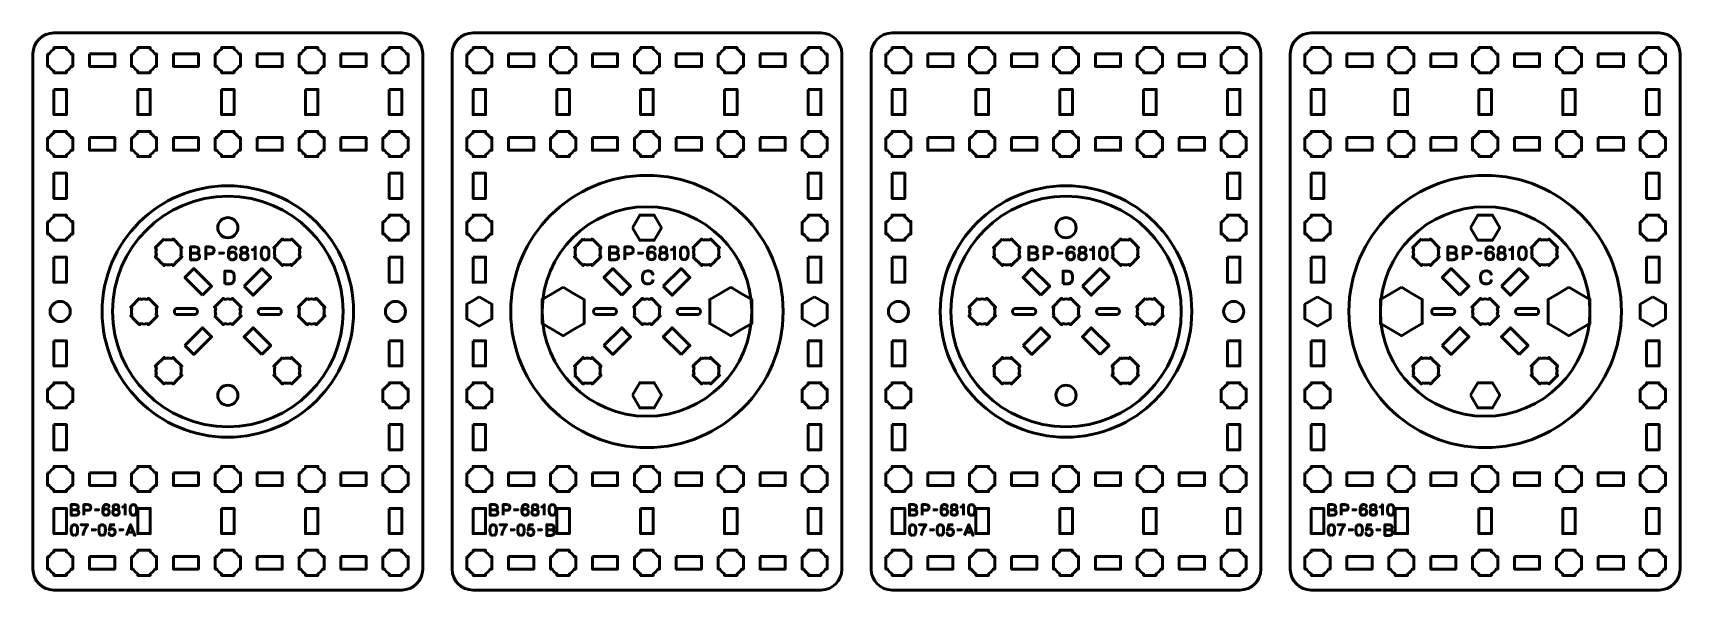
# Model space of a CAD drawing. Header units: centimetres. Extents: x -30.2 to 9.2, y -21.5 to -8.2.
import ezdxf

# ---------------------------------------------------------------- set-up
doc = ezdxf.new("R2010")
doc.units = ezdxf.units.CM
doc.header["$MEASUREMENT"] = 0
doc.layers.add('Layer 1', color=7, linetype='Continuous')

msp = doc.modelspace()

# ---------------------------------------------------------------- linework, layer by layer
at = {"layer": 'Layer 1', "lineweight": 53}
for centre, major_axis in [((-15.50001, -14.85001), (0, 3.25)), ((4.49999, -14.85001), (0, 3.25)), ((-25.50001, -14.85001), (0, 3)), ((-25.5, -14.85), (0, 2.75)), ((-5.50001, -14.85001), (0, 3)), ((-5.5, -14.85), (0, 2.75)), ((-15.50001, -14.85), (0, 2.5)), ((4.49999, -14.85), (0, 2.5)), ((-29.5, -14.84998), (0, 0.24)), ((-21.5, -14.84998), (0, 0.24)), ((-9.5, -14.84998), (0, 0.24)), ((-1.5, -14.84998), (0, 0.24))]:
    msp.add_ellipse(centre, major_axis=major_axis, ratio=1, dxfattribs=at)
for points, knots in [([(-29.64995, -8.19995), (-29.64995, -8.19995), (-21.35005, -8.19995), (-21.35005, -8.19995), (-21.35005, -8.19995), (-21.07305, -8.19995), (-20.84995, -8.42305), (-20.84995, -8.70005), (-20.84995, -8.70005), (-20.84995, -8.70005), (-20.84995, -20.99995), (-20.84995, -20.99995), (-20.84995, -20.99995), (-20.84995, -21.27695), (-21.07305, -21.50005), (-21.35005, -21.50005), (-21.35005, -21.50005), (-21.35005, -21.50005), (-29.64995, -21.50005), (-29.64995, -21.50005), (-29.64995, -21.50005), (-29.92695, -21.50005), (-30.15005, -21.27695), (-30.15005, -20.99995), (-30.15005, -20.99995), (-30.15005, -20.99995), (-30.15005, -8.70005), (-30.15005, -8.70005), (-30.15005, -8.70005), (-30.15005, -8.42305), (-29.92695, -8.19995), (-29.64995, -8.19995)], [0, 0, 0, 0, 0.125, 0.125, 0.125, 0.125, 0.25, 0.25, 0.25, 0.25, 0.375, 0.375, 0.375, 0.375, 0.5, 0.5, 0.5, 0.5, 0.625, 0.625, 0.625, 0.625, 0.75, 0.75, 0.75, 0.75, 0.875, 0.875, 0.875, 0.875, 1, 1, 1, 1]), ([(-19.64995, -8.19995), (-19.64995, -8.19995), (-11.35005, -8.19995), (-11.35005, -8.19995), (-11.35005, -8.19995), (-11.07305, -8.19995), (-10.84995, -8.42305), (-10.84995, -8.70005), (-10.84995, -8.70005), (-10.84995, -8.70005), (-10.84995, -20.99995), (-10.84995, -20.99995), (-10.84995, -20.99995), (-10.84995, -21.27695), (-11.07305, -21.50005), (-11.35005, -21.50005), (-11.35005, -21.50005), (-11.35005, -21.50005), (-19.64995, -21.50005), (-19.64995, -21.50005), (-19.64995, -21.50005), (-19.92695, -21.50005), (-20.15005, -21.27695), (-20.15005, -20.99995), (-20.15005, -20.99995), (-20.15005, -20.99995), (-20.15005, -8.70005), (-20.15005, -8.70005), (-20.15005, -8.70005), (-20.15005, -8.42305), (-19.92695, -8.19995), (-19.64995, -8.19995)], [0, 0, 0, 0, 0.125, 0.125, 0.125, 0.125, 0.25, 0.25, 0.25, 0.25, 0.375, 0.375, 0.375, 0.375, 0.5, 0.5, 0.5, 0.5, 0.625, 0.625, 0.625, 0.625, 0.75, 0.75, 0.75, 0.75, 0.875, 0.875, 0.875, 0.875, 1, 1, 1, 1]), ([(-9.64995, -8.19995), (-9.64995, -8.19995), (-1.35005, -8.19995), (-1.35005, -8.19995), (-1.35005, -8.19995), (-1.07305, -8.19995), (-0.84995, -8.42305), (-0.84995, -8.70005), (-0.84995, -8.70005), (-0.84995, -8.70005), (-0.84995, -20.99995), (-0.84995, -20.99995), (-0.84995, -20.99995), (-0.84995, -21.27695), (-1.07305, -21.50005), (-1.35005, -21.50005), (-1.35005, -21.50005), (-1.35005, -21.50005), (-9.64995, -21.50005), (-9.64995, -21.50005), (-9.64995, -21.50005), (-9.92695, -21.50005), (-10.15005, -21.27695), (-10.15005, -20.99995), (-10.15005, -20.99995), (-10.15005, -20.99995), (-10.15005, -8.70005), (-10.15005, -8.70005), (-10.15005, -8.70005), (-10.15005, -8.42305), (-9.92695, -8.19995), (-9.64995, -8.19995)], [0, 0, 0, 0, 0.125, 0.125, 0.125, 0.125, 0.25, 0.25, 0.25, 0.25, 0.375, 0.375, 0.375, 0.375, 0.5, 0.5, 0.5, 0.5, 0.625, 0.625, 0.625, 0.625, 0.75, 0.75, 0.75, 0.75, 0.875, 0.875, 0.875, 0.875, 1, 1, 1, 1]), ([(0.35005, -8.19995), (0.35005, -8.19995), (8.64995, -8.19995), (8.64995, -8.19995), (8.64995, -8.19995), (8.92695, -8.19995), (9.15005, -8.42305), (9.15005, -8.70005), (9.15005, -8.70005), (9.15005, -8.70005), (9.15005, -20.99995), (9.15005, -20.99995), (9.15005, -20.99995), (9.15005, -21.27695), (8.92695, -21.50005), (8.64995, -21.50005), (8.64995, -21.50005), (8.64995, -21.50005), (0.35005, -21.50005), (0.35005, -21.50005), (0.35005, -21.50005), (0.07305, -21.50005), (-0.15005, -21.27695), (-0.15005, -20.99995), (-0.15005, -20.99995), (-0.15005, -20.99995), (-0.15005, -8.70005), (-0.15005, -8.70005), (-0.15005, -8.70005), (-0.15005, -8.42305), (0.07305, -8.19995), (0.35005, -8.19995)], [0, 0, 0, 0, 0.125, 0.125, 0.125, 0.125, 0.25, 0.25, 0.25, 0.25, 0.375, 0.375, 0.375, 0.375, 0.5, 0.5, 0.5, 0.5, 0.625, 0.625, 0.625, 0.625, 0.75, 0.75, 0.75, 0.75, 0.875, 0.875, 0.875, 0.875, 1, 1, 1, 1]), ([(-29.80001, -8.69997), (-29.80001, -8.69997), (-29.75981, -8.69997), (-29.75981, -8.69997), (-29.75981, -8.69997), (-29.73348, -8.65445), (-29.69552, -8.61652), (-29.65001, -8.59019), (-29.65001, -8.59019), (-29.65001, -8.59019), (-29.65001, -8.54997), (-29.65001, -8.54997), (-29.65001, -8.54997), (-29.65001, -8.54997), (-29.35001, -8.54997), (-29.35001, -8.54997), (-29.35001, -8.54997), (-29.35001, -8.54997), (-29.35001, -8.59016), (-29.35001, -8.59016), (-29.35001, -8.59016), (-29.30448, -8.61649), (-29.26649, -8.65444), (-29.24013, -8.69997), (-29.24013, -8.69997), (-29.24013, -8.69997), (-29.20001, -8.69997), (-29.20001, -8.69997), (-29.20001, -8.69997), (-29.20001, -8.69997), (-29.20001, -8.84539), (-29.20001, -8.84539), (-29.20001, -8.84539), (-29.20001, -8.84539), (-29.19995, -8.85004), (-29.19995, -8.85004), (-29.19995, -8.85004), (-29.19995, -8.85004), (-29.20001, -8.85468), (-29.20001, -8.85468), (-29.20001, -8.85468), (-29.20001, -8.85468), (-29.20001, -8.99997), (-29.20001, -8.99997), (-29.20001, -8.99997), (-29.20001, -8.99997), (-29.24008, -8.99997), (-29.24008, -8.99997), (-29.24008, -8.99997), (-29.26643, -9.04554), (-29.30443, -9.08355), (-29.35001, -9.10991), (-29.35001, -9.10991), (-29.35001, -9.10991), (-29.35001, -9.14997), (-29.35001, -9.14997), (-29.35001, -9.14997), (-29.35001, -9.14997), (-29.49329, -9.14997), (-29.49329, -9.14997), (-29.49329, -9.14997), (-29.49329, -9.14997), (-29.49996, -9.15005), (-29.49996, -9.15005), (-29.49996, -9.15005), (-29.49996, -9.15005), (-29.50664, -9.14997), (-29.50664, -9.14997), (-29.50664, -9.14997), (-29.50664, -9.14997), (-29.65001, -9.14997), (-29.65001, -9.14997), (-29.65001, -9.14997), (-29.65001, -9.14997), (-29.65001, -9.10987), (-29.65001, -9.10987), (-29.65001, -9.10987), (-29.69555, -9.08351), (-29.73353, -9.04552), (-29.75986, -8.99997), (-29.75986, -8.99997), (-29.75986, -8.99997), (-29.80001, -8.99997), (-29.80001, -8.99997), (-29.80001, -8.99997), (-29.80001, -8.99997), (-29.80001, -8.69997), (-29.80001, -8.69997)], [0, 0, 0, 0, 0.04545455, 0.04545455, 0.04545455, 0.04545455, 0.09090909, 0.09090909, 0.09090909, 0.09090909, 0.13636364, 0.13636364, 0.13636364, 0.13636364, 0.18181818, 0.18181818, 0.18181818, 0.18181818, 0.22727273, 0.22727273, 0.22727273, 0.22727273, 0.27272727, 0.27272727, 0.27272727, 0.27272727, 0.31818182, 0.31818182, 0.31818182, 0.31818182, 0.36363636, 0.36363636, 0.36363636, 0.36363636, 0.40909091, 0.40909091, 0.40909091, 0.40909091, 0.45454545, 0.45454545, 0.45454545, 0.45454545, 0.5, 0.5, 0.5, 0.5, 0.54545455, 0.54545455, 0.54545455, 0.54545455, 0.59090909, 0.59090909, 0.59090909, 0.59090909, 0.63636364, 0.63636364, 0.63636364, 0.63636364, 0.68181818, 0.68181818, 0.68181818, 0.68181818, 0.72727273, 0.72727273, 0.72727273, 0.72727273, 0.77272727, 0.77272727, 0.77272727, 0.77272727, 0.81818182, 0.81818182, 0.81818182, 0.81818182, 0.86363636, 0.86363636, 0.86363636, 0.86363636, 0.90909091, 0.90909091, 0.90909091, 0.90909091, 0.95454545, 0.95454545, 0.95454545, 0.95454545, 1, 1, 1, 1]), ([(-27.80001, -8.69997), (-27.80001, -8.69997), (-27.75981, -8.69997), (-27.75981, -8.69997), (-27.75981, -8.69997), (-27.73348, -8.65445), (-27.69552, -8.61652), (-27.65001, -8.59019), (-27.65001, -8.59019), (-27.65001, -8.59019), (-27.65001, -8.54997), (-27.65001, -8.54997), (-27.65001, -8.54997), (-27.65001, -8.54997), (-27.35001, -8.54997), (-27.35001, -8.54997), (-27.35001, -8.54997), (-27.35001, -8.54997), (-27.35001, -8.59016), (-27.35001, -8.59016), (-27.35001, -8.59016), (-27.30448, -8.61649), (-27.26649, -8.65444), (-27.24013, -8.69997), (-27.24013, -8.69997), (-27.24013, -8.69997), (-27.20001, -8.69997), (-27.20001, -8.69997), (-27.20001, -8.69997), (-27.20001, -8.69997), (-27.20001, -8.84539), (-27.20001, -8.84539), (-27.20001, -8.84539), (-27.20001, -8.84539), (-27.19995, -8.85004), (-27.19995, -8.85004), (-27.19995, -8.85004), (-27.19995, -8.85004), (-27.20001, -8.85468), (-27.20001, -8.85468), (-27.20001, -8.85468), (-27.20001, -8.85468), (-27.20001, -8.99997), (-27.20001, -8.99997), (-27.20001, -8.99997), (-27.20001, -8.99997), (-27.24008, -8.99997), (-27.24008, -8.99997), (-27.24008, -8.99997), (-27.26643, -9.04554), (-27.30443, -9.08355), (-27.35001, -9.10991), (-27.35001, -9.10991), (-27.35001, -9.10991), (-27.35001, -9.14997), (-27.35001, -9.14997), (-27.35001, -9.14997), (-27.35001, -9.14997), (-27.49329, -9.14997), (-27.49329, -9.14997), (-27.49329, -9.14997), (-27.49329, -9.14997), (-27.49996, -9.15005), (-27.49996, -9.15005), (-27.49996, -9.15005), (-27.49996, -9.15005), (-27.50664, -9.14997), (-27.50664, -9.14997), (-27.50664, -9.14997), (-27.50664, -9.14997), (-27.65001, -9.14997), (-27.65001, -9.14997), (-27.65001, -9.14997), (-27.65001, -9.14997), (-27.65001, -9.10987), (-27.65001, -9.10987), (-27.65001, -9.10987), (-27.69555, -9.08351), (-27.73353, -9.04552), (-27.75986, -8.99997), (-27.75986, -8.99997), (-27.75986, -8.99997), (-27.80001, -8.99997), (-27.80001, -8.99997), (-27.80001, -8.99997), (-27.80001, -8.99997), (-27.80001, -8.69997), (-27.80001, -8.69997)], [0, 0, 0, 0, 0.04545455, 0.04545455, 0.04545455, 0.04545455, 0.09090909, 0.09090909, 0.09090909, 0.09090909, 0.13636364, 0.13636364, 0.13636364, 0.13636364, 0.18181818, 0.18181818, 0.18181818, 0.18181818, 0.22727273, 0.22727273, 0.22727273, 0.22727273, 0.27272727, 0.27272727, 0.27272727, 0.27272727, 0.31818182, 0.31818182, 0.31818182, 0.31818182, 0.36363636, 0.36363636, 0.36363636, 0.36363636, 0.40909091, 0.40909091, 0.40909091, 0.40909091, 0.45454545, 0.45454545, 0.45454545, 0.45454545, 0.5, 0.5, 0.5, 0.5, 0.54545455, 0.54545455, 0.54545455, 0.54545455, 0.59090909, 0.59090909, 0.59090909, 0.59090909, 0.63636364, 0.63636364, 0.63636364, 0.63636364, 0.68181818, 0.68181818, 0.68181818, 0.68181818, 0.72727273, 0.72727273, 0.72727273, 0.72727273, 0.77272727, 0.77272727, 0.77272727, 0.77272727, 0.81818182, 0.81818182, 0.81818182, 0.81818182, 0.86363636, 0.86363636, 0.86363636, 0.86363636, 0.90909091, 0.90909091, 0.90909091, 0.90909091, 0.95454545, 0.95454545, 0.95454545, 0.95454545, 1, 1, 1, 1]), ([(-25.80001, -8.69997), (-25.80001, -8.69997), (-25.75981, -8.69997), (-25.75981, -8.69997), (-25.75981, -8.69997), (-25.73348, -8.65445), (-25.69552, -8.61652), (-25.65001, -8.59019), (-25.65001, -8.59019), (-25.65001, -8.59019), (-25.65001, -8.54997), (-25.65001, -8.54997), (-25.65001, -8.54997), (-25.65001, -8.54997), (-25.35001, -8.54997), (-25.35001, -8.54997), (-25.35001, -8.54997), (-25.35001, -8.54997), (-25.35001, -8.59016), (-25.35001, -8.59016), (-25.35001, -8.59016), (-25.30448, -8.61649), (-25.26649, -8.65444), (-25.24013, -8.69997), (-25.24013, -8.69997), (-25.24013, -8.69997), (-25.20001, -8.69997), (-25.20001, -8.69997), (-25.20001, -8.69997), (-25.20001, -8.69997), (-25.20001, -8.84539), (-25.20001, -8.84539), (-25.20001, -8.84539), (-25.20001, -8.84539), (-25.19995, -8.85004), (-25.19995, -8.85004), (-25.19995, -8.85004), (-25.19995, -8.85004), (-25.20001, -8.85468), (-25.20001, -8.85468), (-25.20001, -8.85468), (-25.20001, -8.85468), (-25.20001, -8.99997), (-25.20001, -8.99997), (-25.20001, -8.99997), (-25.20001, -8.99997), (-25.24008, -8.99997), (-25.24008, -8.99997), (-25.24008, -8.99997), (-25.26643, -9.04554), (-25.30443, -9.08355), (-25.35001, -9.10991), (-25.35001, -9.10991), (-25.35001, -9.10991), (-25.35001, -9.14997), (-25.35001, -9.14997), (-25.35001, -9.14997), (-25.35001, -9.14997), (-25.49329, -9.14997), (-25.49329, -9.14997), (-25.49329, -9.14997), (-25.49329, -9.14997), (-25.49996, -9.15005), (-25.49996, -9.15005), (-25.49996, -9.15005), (-25.49996, -9.15005), (-25.50664, -9.14997), (-25.50664, -9.14997), (-25.50664, -9.14997), (-25.50664, -9.14997), (-25.65001, -9.14997), (-25.65001, -9.14997), (-25.65001, -9.14997), (-25.65001, -9.14997), (-25.65001, -9.10987), (-25.65001, -9.10987), (-25.65001, -9.10987), (-25.69555, -9.08351), (-25.73353, -9.04552), (-25.75986, -8.99997), (-25.75986, -8.99997), (-25.75986, -8.99997), (-25.80001, -8.99997), (-25.80001, -8.99997), (-25.80001, -8.99997), (-25.80001, -8.99997), (-25.80001, -8.69997), (-25.80001, -8.69997)], [0, 0, 0, 0, 0.04545455, 0.04545455, 0.04545455, 0.04545455, 0.09090909, 0.09090909, 0.09090909, 0.09090909, 0.13636364, 0.13636364, 0.13636364, 0.13636364, 0.18181818, 0.18181818, 0.18181818, 0.18181818, 0.22727273, 0.22727273, 0.22727273, 0.22727273, 0.27272727, 0.27272727, 0.27272727, 0.27272727, 0.31818182, 0.31818182, 0.31818182, 0.31818182, 0.36363636, 0.36363636, 0.36363636, 0.36363636, 0.40909091, 0.40909091, 0.40909091, 0.40909091, 0.45454545, 0.45454545, 0.45454545, 0.45454545, 0.5, 0.5, 0.5, 0.5, 0.54545455, 0.54545455, 0.54545455, 0.54545455, 0.59090909, 0.59090909, 0.59090909, 0.59090909, 0.63636364, 0.63636364, 0.63636364, 0.63636364, 0.68181818, 0.68181818, 0.68181818, 0.68181818, 0.72727273, 0.72727273, 0.72727273, 0.72727273, 0.77272727, 0.77272727, 0.77272727, 0.77272727, 0.81818182, 0.81818182, 0.81818182, 0.81818182, 0.86363636, 0.86363636, 0.86363636, 0.86363636, 0.90909091, 0.90909091, 0.90909091, 0.90909091, 0.95454545, 0.95454545, 0.95454545, 0.95454545, 1, 1, 1, 1]), ([(-23.80001, -8.69997), (-23.80001, -8.69997), (-23.75981, -8.69997), (-23.75981, -8.69997), (-23.75981, -8.69997), (-23.73348, -8.65445), (-23.69552, -8.61652), (-23.65001, -8.59019), (-23.65001, -8.59019), (-23.65001, -8.59019), (-23.65001, -8.54997), (-23.65001, -8.54997), (-23.65001, -8.54997), (-23.65001, -8.54997), (-23.35001, -8.54997), (-23.35001, -8.54997), (-23.35001, -8.54997), (-23.35001, -8.54997), (-23.35001, -8.59016), (-23.35001, -8.59016), (-23.35001, -8.59016), (-23.30448, -8.61649), (-23.26649, -8.65444), (-23.24013, -8.69997), (-23.24013, -8.69997), (-23.24013, -8.69997), (-23.20001, -8.69997), (-23.20001, -8.69997), (-23.20001, -8.69997), (-23.20001, -8.69997), (-23.20001, -8.84539), (-23.20001, -8.84539), (-23.20001, -8.84539), (-23.20001, -8.84539), (-23.19995, -8.85004), (-23.19995, -8.85004), (-23.19995, -8.85004), (-23.19995, -8.85004), (-23.20001, -8.85468), (-23.20001, -8.85468), (-23.20001, -8.85468), (-23.20001, -8.85468), (-23.20001, -8.99997), (-23.20001, -8.99997), (-23.20001, -8.99997), (-23.20001, -8.99997), (-23.24008, -8.99997), (-23.24008, -8.99997), (-23.24008, -8.99997), (-23.26643, -9.04554), (-23.30443, -9.08355), (-23.35001, -9.10991), (-23.35001, -9.10991), (-23.35001, -9.10991), (-23.35001, -9.14997), (-23.35001, -9.14997), (-23.35001, -9.14997), (-23.35001, -9.14997), (-23.49329, -9.14997), (-23.49329, -9.14997), (-23.49329, -9.14997), (-23.49329, -9.14997), (-23.49996, -9.15005), (-23.49996, -9.15005), (-23.49996, -9.15005), (-23.49996, -9.15005), (-23.50664, -9.14997), (-23.50664, -9.14997), (-23.50664, -9.14997), (-23.50664, -9.14997), (-23.65001, -9.14997), (-23.65001, -9.14997), (-23.65001, -9.14997), (-23.65001, -9.14997), (-23.65001, -9.10987), (-23.65001, -9.10987), (-23.65001, -9.10987), (-23.69555, -9.08351), (-23.73353, -9.04552), (-23.75986, -8.99997), (-23.75986, -8.99997), (-23.75986, -8.99997), (-23.80001, -8.99997), (-23.80001, -8.99997), (-23.80001, -8.99997), (-23.80001, -8.99997), (-23.80001, -8.69997), (-23.80001, -8.69997)], [0, 0, 0, 0, 0.04545455, 0.04545455, 0.04545455, 0.04545455, 0.09090909, 0.09090909, 0.09090909, 0.09090909, 0.13636364, 0.13636364, 0.13636364, 0.13636364, 0.18181818, 0.18181818, 0.18181818, 0.18181818, 0.22727273, 0.22727273, 0.22727273, 0.22727273, 0.27272727, 0.27272727, 0.27272727, 0.27272727, 0.31818182, 0.31818182, 0.31818182, 0.31818182, 0.36363636, 0.36363636, 0.36363636, 0.36363636, 0.40909091, 0.40909091, 0.40909091, 0.40909091, 0.45454545, 0.45454545, 0.45454545, 0.45454545, 0.5, 0.5, 0.5, 0.5, 0.54545455, 0.54545455, 0.54545455, 0.54545455, 0.59090909, 0.59090909, 0.59090909, 0.59090909, 0.63636364, 0.63636364, 0.63636364, 0.63636364, 0.68181818, 0.68181818, 0.68181818, 0.68181818, 0.72727273, 0.72727273, 0.72727273, 0.72727273, 0.77272727, 0.77272727, 0.77272727, 0.77272727, 0.81818182, 0.81818182, 0.81818182, 0.81818182, 0.86363636, 0.86363636, 0.86363636, 0.86363636, 0.90909091, 0.90909091, 0.90909091, 0.90909091, 0.95454545, 0.95454545, 0.95454545, 0.95454545, 1, 1, 1, 1]), ([(-21.80001, -8.69997), (-21.80001, -8.69997), (-21.75981, -8.69997), (-21.75981, -8.69997), (-21.75981, -8.69997), (-21.73348, -8.65445), (-21.69552, -8.61652), (-21.65001, -8.59019), (-21.65001, -8.59019), (-21.65001, -8.59019), (-21.65001, -8.54997), (-21.65001, -8.54997), (-21.65001, -8.54997), (-21.65001, -8.54997), (-21.35001, -8.54997), (-21.35001, -8.54997), (-21.35001, -8.54997), (-21.35001, -8.54997), (-21.35001, -8.59016), (-21.35001, -8.59016), (-21.35001, -8.59016), (-21.30448, -8.61649), (-21.26649, -8.65444), (-21.24013, -8.69997), (-21.24013, -8.69997), (-21.24013, -8.69997), (-21.20001, -8.69997), (-21.20001, -8.69997), (-21.20001, -8.69997), (-21.20001, -8.69997), (-21.20001, -8.84539), (-21.20001, -8.84539), (-21.20001, -8.84539), (-21.20001, -8.84539), (-21.19995, -8.85004), (-21.19995, -8.85004), (-21.19995, -8.85004), (-21.19995, -8.85004), (-21.20001, -8.85468), (-21.20001, -8.85468), (-21.20001, -8.85468), (-21.20001, -8.85468), (-21.20001, -8.99997), (-21.20001, -8.99997), (-21.20001, -8.99997), (-21.20001, -8.99997), (-21.24008, -8.99997), (-21.24008, -8.99997), (-21.24008, -8.99997), (-21.26643, -9.04554), (-21.30443, -9.08355), (-21.35001, -9.10991), (-21.35001, -9.10991), (-21.35001, -9.10991), (-21.35001, -9.14997), (-21.35001, -9.14997), (-21.35001, -9.14997), (-21.35001, -9.14997), (-21.49329, -9.14997), (-21.49329, -9.14997), (-21.49329, -9.14997), (-21.49329, -9.14997), (-21.49996, -9.15005), (-21.49996, -9.15005), (-21.49996, -9.15005), (-21.49996, -9.15005), (-21.50664, -9.14997), (-21.50664, -9.14997), (-21.50664, -9.14997), (-21.50664, -9.14997), (-21.65001, -9.14997), (-21.65001, -9.14997), (-21.65001, -9.14997), (-21.65001, -9.14997), (-21.65001, -9.10987), (-21.65001, -9.10987), (-21.65001, -9.10987), (-21.69555, -9.08351), (-21.73353, -9.04552), (-21.75986, -8.99997), (-21.75986, -8.99997), (-21.75986, -8.99997), (-21.80001, -8.99997), (-21.80001, -8.99997), (-21.80001, -8.99997), (-21.80001, -8.99997), (-21.80001, -8.69997), (-21.80001, -8.69997)], [0, 0, 0, 0, 0.04545455, 0.04545455, 0.04545455, 0.04545455, 0.09090909, 0.09090909, 0.09090909, 0.09090909, 0.13636364, 0.13636364, 0.13636364, 0.13636364, 0.18181818, 0.18181818, 0.18181818, 0.18181818, 0.22727273, 0.22727273, 0.22727273, 0.22727273, 0.27272727, 0.27272727, 0.27272727, 0.27272727, 0.31818182, 0.31818182, 0.31818182, 0.31818182, 0.36363636, 0.36363636, 0.36363636, 0.36363636, 0.40909091, 0.40909091, 0.40909091, 0.40909091, 0.45454545, 0.45454545, 0.45454545, 0.45454545, 0.5, 0.5, 0.5, 0.5, 0.54545455, 0.54545455, 0.54545455, 0.54545455, 0.59090909, 0.59090909, 0.59090909, 0.59090909, 0.63636364, 0.63636364, 0.63636364, 0.63636364, 0.68181818, 0.68181818, 0.68181818, 0.68181818, 0.72727273, 0.72727273, 0.72727273, 0.72727273, 0.77272727, 0.77272727, 0.77272727, 0.77272727, 0.81818182, 0.81818182, 0.81818182, 0.81818182, 0.86363636, 0.86363636, 0.86363636, 0.86363636, 0.90909091, 0.90909091, 0.90909091, 0.90909091, 0.95454545, 0.95454545, 0.95454545, 0.95454545, 1, 1, 1, 1]), ([(-19.80001, -8.69997), (-19.80001, -8.69997), (-19.75981, -8.69997), (-19.75981, -8.69997), (-19.75981, -8.69997), (-19.73348, -8.65445), (-19.69552, -8.61652), (-19.65001, -8.59019), (-19.65001, -8.59019), (-19.65001, -8.59019), (-19.65001, -8.54997), (-19.65001, -8.54997), (-19.65001, -8.54997), (-19.65001, -8.54997), (-19.35001, -8.54997), (-19.35001, -8.54997), (-19.35001, -8.54997), (-19.35001, -8.54997), (-19.35001, -8.59016), (-19.35001, -8.59016), (-19.35001, -8.59016), (-19.30448, -8.61649), (-19.26649, -8.65444), (-19.24013, -8.69997), (-19.24013, -8.69997), (-19.24013, -8.69997), (-19.20001, -8.69997), (-19.20001, -8.69997), (-19.20001, -8.69997), (-19.20001, -8.69997), (-19.20001, -8.84539), (-19.20001, -8.84539), (-19.20001, -8.84539), (-19.20001, -8.84539), (-19.19995, -8.85004), (-19.19995, -8.85004), (-19.19995, -8.85004), (-19.19995, -8.85004), (-19.20001, -8.85468), (-19.20001, -8.85468), (-19.20001, -8.85468), (-19.20001, -8.85468), (-19.20001, -8.99997), (-19.20001, -8.99997), (-19.20001, -8.99997), (-19.20001, -8.99997), (-19.24008, -8.99997), (-19.24008, -8.99997), (-19.24008, -8.99997), (-19.26643, -9.04554), (-19.30443, -9.08355), (-19.35001, -9.10991), (-19.35001, -9.10991), (-19.35001, -9.10991), (-19.35001, -9.14997), (-19.35001, -9.14997), (-19.35001, -9.14997), (-19.35001, -9.14997), (-19.49329, -9.14997), (-19.49329, -9.14997), (-19.49329, -9.14997), (-19.49329, -9.14997), (-19.49996, -9.15005), (-19.49996, -9.15005), (-19.49996, -9.15005), (-19.49996, -9.15005), (-19.50664, -9.14997), (-19.50664, -9.14997), (-19.50664, -9.14997), (-19.50664, -9.14997), (-19.65001, -9.14997), (-19.65001, -9.14997), (-19.65001, -9.14997), (-19.65001, -9.14997), (-19.65001, -9.10987), (-19.65001, -9.10987), (-19.65001, -9.10987), (-19.69555, -9.08351), (-19.73353, -9.04552), (-19.75986, -8.99997), (-19.75986, -8.99997), (-19.75986, -8.99997), (-19.80001, -8.99997), (-19.80001, -8.99997), (-19.80001, -8.99997), (-19.80001, -8.99997), (-19.80001, -8.69997), (-19.80001, -8.69997)], [0, 0, 0, 0, 0.04545455, 0.04545455, 0.04545455, 0.04545455, 0.09090909, 0.09090909, 0.09090909, 0.09090909, 0.13636364, 0.13636364, 0.13636364, 0.13636364, 0.18181818, 0.18181818, 0.18181818, 0.18181818, 0.22727273, 0.22727273, 0.22727273, 0.22727273, 0.27272727, 0.27272727, 0.27272727, 0.27272727, 0.31818182, 0.31818182, 0.31818182, 0.31818182, 0.36363636, 0.36363636, 0.36363636, 0.36363636, 0.40909091, 0.40909091, 0.40909091, 0.40909091, 0.45454545, 0.45454545, 0.45454545, 0.45454545, 0.5, 0.5, 0.5, 0.5, 0.54545455, 0.54545455, 0.54545455, 0.54545455, 0.59090909, 0.59090909, 0.59090909, 0.59090909, 0.63636364, 0.63636364, 0.63636364, 0.63636364, 0.68181818, 0.68181818, 0.68181818, 0.68181818, 0.72727273, 0.72727273, 0.72727273, 0.72727273, 0.77272727, 0.77272727, 0.77272727, 0.77272727, 0.81818182, 0.81818182, 0.81818182, 0.81818182, 0.86363636, 0.86363636, 0.86363636, 0.86363636, 0.90909091, 0.90909091, 0.90909091, 0.90909091, 0.95454545, 0.95454545, 0.95454545, 0.95454545, 1, 1, 1, 1]), ([(-17.80001, -8.69997), (-17.80001, -8.69997), (-17.75981, -8.69997), (-17.75981, -8.69997), (-17.75981, -8.69997), (-17.73348, -8.65445), (-17.69552, -8.61652), (-17.65001, -8.59019), (-17.65001, -8.59019), (-17.65001, -8.59019), (-17.65001, -8.54997), (-17.65001, -8.54997), (-17.65001, -8.54997), (-17.65001, -8.54997), (-17.35001, -8.54997), (-17.35001, -8.54997), (-17.35001, -8.54997), (-17.35001, -8.54997), (-17.35001, -8.59016), (-17.35001, -8.59016), (-17.35001, -8.59016), (-17.30448, -8.61649), (-17.26649, -8.65444), (-17.24013, -8.69997), (-17.24013, -8.69997), (-17.24013, -8.69997), (-17.20001, -8.69997), (-17.20001, -8.69997), (-17.20001, -8.69997), (-17.20001, -8.69997), (-17.20001, -8.84539), (-17.20001, -8.84539), (-17.20001, -8.84539), (-17.20001, -8.84539), (-17.19995, -8.85004), (-17.19995, -8.85004), (-17.19995, -8.85004), (-17.19995, -8.85004), (-17.20001, -8.85468), (-17.20001, -8.85468), (-17.20001, -8.85468), (-17.20001, -8.85468), (-17.20001, -8.99997), (-17.20001, -8.99997), (-17.20001, -8.99997), (-17.20001, -8.99997), (-17.24008, -8.99997), (-17.24008, -8.99997), (-17.24008, -8.99997), (-17.26643, -9.04554), (-17.30443, -9.08355), (-17.35001, -9.10991), (-17.35001, -9.10991), (-17.35001, -9.10991), (-17.35001, -9.14997), (-17.35001, -9.14997), (-17.35001, -9.14997), (-17.35001, -9.14997), (-17.49329, -9.14997), (-17.49329, -9.14997), (-17.49329, -9.14997), (-17.49329, -9.14997), (-17.49996, -9.15005), (-17.49996, -9.15005), (-17.49996, -9.15005), (-17.49996, -9.15005), (-17.50664, -9.14997), (-17.50664, -9.14997), (-17.50664, -9.14997), (-17.50664, -9.14997), (-17.65001, -9.14997), (-17.65001, -9.14997), (-17.65001, -9.14997), (-17.65001, -9.14997), (-17.65001, -9.10987), (-17.65001, -9.10987), (-17.65001, -9.10987), (-17.69555, -9.08351), (-17.73353, -9.04552), (-17.75986, -8.99997), (-17.75986, -8.99997), (-17.75986, -8.99997), (-17.80001, -8.99997), (-17.80001, -8.99997), (-17.80001, -8.99997), (-17.80001, -8.99997), (-17.80001, -8.69997), (-17.80001, -8.69997)], [0, 0, 0, 0, 0.04545455, 0.04545455, 0.04545455, 0.04545455, 0.09090909, 0.09090909, 0.09090909, 0.09090909, 0.13636364, 0.13636364, 0.13636364, 0.13636364, 0.18181818, 0.18181818, 0.18181818, 0.18181818, 0.22727273, 0.22727273, 0.22727273, 0.22727273, 0.27272727, 0.27272727, 0.27272727, 0.27272727, 0.31818182, 0.31818182, 0.31818182, 0.31818182, 0.36363636, 0.36363636, 0.36363636, 0.36363636, 0.40909091, 0.40909091, 0.40909091, 0.40909091, 0.45454545, 0.45454545, 0.45454545, 0.45454545, 0.5, 0.5, 0.5, 0.5, 0.54545455, 0.54545455, 0.54545455, 0.54545455, 0.59090909, 0.59090909, 0.59090909, 0.59090909, 0.63636364, 0.63636364, 0.63636364, 0.63636364, 0.68181818, 0.68181818, 0.68181818, 0.68181818, 0.72727273, 0.72727273, 0.72727273, 0.72727273, 0.77272727, 0.77272727, 0.77272727, 0.77272727, 0.81818182, 0.81818182, 0.81818182, 0.81818182, 0.86363636, 0.86363636, 0.86363636, 0.86363636, 0.90909091, 0.90909091, 0.90909091, 0.90909091, 0.95454545, 0.95454545, 0.95454545, 0.95454545, 1, 1, 1, 1]), ([(-15.80001, -8.69997), (-15.80001, -8.69997), (-15.75981, -8.69997), (-15.75981, -8.69997), (-15.75981, -8.69997), (-15.73348, -8.65445), (-15.69552, -8.61652), (-15.65001, -8.59019), (-15.65001, -8.59019), (-15.65001, -8.59019), (-15.65001, -8.54997), (-15.65001, -8.54997), (-15.65001, -8.54997), (-15.65001, -8.54997), (-15.35001, -8.54997), (-15.35001, -8.54997), (-15.35001, -8.54997), (-15.35001, -8.54997), (-15.35001, -8.59016), (-15.35001, -8.59016), (-15.35001, -8.59016), (-15.30448, -8.61649), (-15.26649, -8.65444), (-15.24013, -8.69997), (-15.24013, -8.69997), (-15.24013, -8.69997), (-15.20001, -8.69997), (-15.20001, -8.69997), (-15.20001, -8.69997), (-15.20001, -8.69997), (-15.20001, -8.84539), (-15.20001, -8.84539), (-15.20001, -8.84539), (-15.20001, -8.84539), (-15.19995, -8.85004), (-15.19995, -8.85004), (-15.19995, -8.85004), (-15.19995, -8.85004), (-15.20001, -8.85468), (-15.20001, -8.85468), (-15.20001, -8.85468), (-15.20001, -8.85468), (-15.20001, -8.99997), (-15.20001, -8.99997), (-15.20001, -8.99997), (-15.20001, -8.99997), (-15.24008, -8.99997), (-15.24008, -8.99997), (-15.24008, -8.99997), (-15.26643, -9.04554), (-15.30443, -9.08355), (-15.35001, -9.10991), (-15.35001, -9.10991), (-15.35001, -9.10991), (-15.35001, -9.14997), (-15.35001, -9.14997), (-15.35001, -9.14997), (-15.35001, -9.14997), (-15.49329, -9.14997), (-15.49329, -9.14997), (-15.49329, -9.14997), (-15.49329, -9.14997), (-15.49996, -9.15005), (-15.49996, -9.15005), (-15.49996, -9.15005), (-15.49996, -9.15005), (-15.50664, -9.14997), (-15.50664, -9.14997), (-15.50664, -9.14997), (-15.50664, -9.14997), (-15.65001, -9.14997), (-15.65001, -9.14997), (-15.65001, -9.14997), (-15.65001, -9.14997), (-15.65001, -9.10987), (-15.65001, -9.10987), (-15.65001, -9.10987), (-15.69555, -9.08351), (-15.73353, -9.04552), (-15.75986, -8.99997), (-15.75986, -8.99997), (-15.75986, -8.99997), (-15.80001, -8.99997), (-15.80001, -8.99997), (-15.80001, -8.99997), (-15.80001, -8.99997), (-15.80001, -8.69997), (-15.80001, -8.69997)], [0, 0, 0, 0, 0.04545455, 0.04545455, 0.04545455, 0.04545455, 0.09090909, 0.09090909, 0.09090909, 0.09090909, 0.13636364, 0.13636364, 0.13636364, 0.13636364, 0.18181818, 0.18181818, 0.18181818, 0.18181818, 0.22727273, 0.22727273, 0.22727273, 0.22727273, 0.27272727, 0.27272727, 0.27272727, 0.27272727, 0.31818182, 0.31818182, 0.31818182, 0.31818182, 0.36363636, 0.36363636, 0.36363636, 0.36363636, 0.40909091, 0.40909091, 0.40909091, 0.40909091, 0.45454545, 0.45454545, 0.45454545, 0.45454545, 0.5, 0.5, 0.5, 0.5, 0.54545455, 0.54545455, 0.54545455, 0.54545455, 0.59090909, 0.59090909, 0.59090909, 0.59090909, 0.63636364, 0.63636364, 0.63636364, 0.63636364, 0.68181818, 0.68181818, 0.68181818, 0.68181818, 0.72727273, 0.72727273, 0.72727273, 0.72727273, 0.77272727, 0.77272727, 0.77272727, 0.77272727, 0.81818182, 0.81818182, 0.81818182, 0.81818182, 0.86363636, 0.86363636, 0.86363636, 0.86363636, 0.90909091, 0.90909091, 0.90909091, 0.90909091, 0.95454545, 0.95454545, 0.95454545, 0.95454545, 1, 1, 1, 1]), ([(-13.80001, -8.69997), (-13.80001, -8.69997), (-13.75981, -8.69997), (-13.75981, -8.69997), (-13.75981, -8.69997), (-13.73348, -8.65445), (-13.69552, -8.61652), (-13.65001, -8.59019), (-13.65001, -8.59019), (-13.65001, -8.59019), (-13.65001, -8.54997), (-13.65001, -8.54997), (-13.65001, -8.54997), (-13.65001, -8.54997), (-13.35001, -8.54997), (-13.35001, -8.54997), (-13.35001, -8.54997), (-13.35001, -8.54997), (-13.35001, -8.59016), (-13.35001, -8.59016), (-13.35001, -8.59016), (-13.30448, -8.61649), (-13.26649, -8.65444), (-13.24013, -8.69997), (-13.24013, -8.69997), (-13.24013, -8.69997), (-13.20001, -8.69997), (-13.20001, -8.69997), (-13.20001, -8.69997), (-13.20001, -8.69997), (-13.20001, -8.84539), (-13.20001, -8.84539), (-13.20001, -8.84539), (-13.20001, -8.84539), (-13.19995, -8.85004), (-13.19995, -8.85004), (-13.19995, -8.85004), (-13.19995, -8.85004), (-13.20001, -8.85468), (-13.20001, -8.85468), (-13.20001, -8.85468), (-13.20001, -8.85468), (-13.20001, -8.99997), (-13.20001, -8.99997), (-13.20001, -8.99997), (-13.20001, -8.99997), (-13.24008, -8.99997), (-13.24008, -8.99997), (-13.24008, -8.99997), (-13.26643, -9.04554), (-13.30443, -9.08355), (-13.35001, -9.10991), (-13.35001, -9.10991), (-13.35001, -9.10991), (-13.35001, -9.14997), (-13.35001, -9.14997), (-13.35001, -9.14997), (-13.35001, -9.14997), (-13.49329, -9.14997), (-13.49329, -9.14997), (-13.49329, -9.14997), (-13.49329, -9.14997), (-13.49996, -9.15005), (-13.49996, -9.15005), (-13.49996, -9.15005), (-13.49996, -9.15005), (-13.50664, -9.14997), (-13.50664, -9.14997), (-13.50664, -9.14997), (-13.50664, -9.14997), (-13.65001, -9.14997), (-13.65001, -9.14997), (-13.65001, -9.14997), (-13.65001, -9.14997), (-13.65001, -9.10987), (-13.65001, -9.10987), (-13.65001, -9.10987), (-13.69555, -9.08351), (-13.73353, -9.04552), (-13.75986, -8.99997), (-13.75986, -8.99997), (-13.75986, -8.99997), (-13.80001, -8.99997), (-13.80001, -8.99997), (-13.80001, -8.99997), (-13.80001, -8.99997), (-13.80001, -8.69997), (-13.80001, -8.69997)], [0, 0, 0, 0, 0.04545455, 0.04545455, 0.04545455, 0.04545455, 0.09090909, 0.09090909, 0.09090909, 0.09090909, 0.13636364, 0.13636364, 0.13636364, 0.13636364, 0.18181818, 0.18181818, 0.18181818, 0.18181818, 0.22727273, 0.22727273, 0.22727273, 0.22727273, 0.27272727, 0.27272727, 0.27272727, 0.27272727, 0.31818182, 0.31818182, 0.31818182, 0.31818182, 0.36363636, 0.36363636, 0.36363636, 0.36363636, 0.40909091, 0.40909091, 0.40909091, 0.40909091, 0.45454545, 0.45454545, 0.45454545, 0.45454545, 0.5, 0.5, 0.5, 0.5, 0.54545455, 0.54545455, 0.54545455, 0.54545455, 0.59090909, 0.59090909, 0.59090909, 0.59090909, 0.63636364, 0.63636364, 0.63636364, 0.63636364, 0.68181818, 0.68181818, 0.68181818, 0.68181818, 0.72727273, 0.72727273, 0.72727273, 0.72727273, 0.77272727, 0.77272727, 0.77272727, 0.77272727, 0.81818182, 0.81818182, 0.81818182, 0.81818182, 0.86363636, 0.86363636, 0.86363636, 0.86363636, 0.90909091, 0.90909091, 0.90909091, 0.90909091, 0.95454545, 0.95454545, 0.95454545, 0.95454545, 1, 1, 1, 1]), ([(-11.80001, -8.69997), (-11.80001, -8.69997), (-11.75981, -8.69997), (-11.75981, -8.69997), (-11.75981, -8.69997), (-11.73348, -8.65445), (-11.69552, -8.61652), (-11.65001, -8.59019), (-11.65001, -8.59019), (-11.65001, -8.59019), (-11.65001, -8.54997), (-11.65001, -8.54997), (-11.65001, -8.54997), (-11.65001, -8.54997), (-11.35001, -8.54997), (-11.35001, -8.54997), (-11.35001, -8.54997), (-11.35001, -8.54997), (-11.35001, -8.59016), (-11.35001, -8.59016), (-11.35001, -8.59016), (-11.30448, -8.61649), (-11.26649, -8.65444), (-11.24013, -8.69997), (-11.24013, -8.69997), (-11.24013, -8.69997), (-11.20001, -8.69997), (-11.20001, -8.69997), (-11.20001, -8.69997), (-11.20001, -8.69997), (-11.20001, -8.84539), (-11.20001, -8.84539), (-11.20001, -8.84539), (-11.20001, -8.84539), (-11.19995, -8.85004), (-11.19995, -8.85004), (-11.19995, -8.85004), (-11.19995, -8.85004), (-11.20001, -8.85468), (-11.20001, -8.85468), (-11.20001, -8.85468), (-11.20001, -8.85468), (-11.20001, -8.99997), (-11.20001, -8.99997), (-11.20001, -8.99997), (-11.20001, -8.99997), (-11.24008, -8.99997), (-11.24008, -8.99997), (-11.24008, -8.99997), (-11.26643, -9.04554), (-11.30443, -9.08355), (-11.35001, -9.10991), (-11.35001, -9.10991), (-11.35001, -9.10991), (-11.35001, -9.14997), (-11.35001, -9.14997), (-11.35001, -9.14997), (-11.35001, -9.14997), (-11.49329, -9.14997), (-11.49329, -9.14997), (-11.49329, -9.14997), (-11.49329, -9.14997), (-11.49996, -9.15005), (-11.49996, -9.15005), (-11.49996, -9.15005), (-11.49996, -9.15005), (-11.50664, -9.14997), (-11.50664, -9.14997), (-11.50664, -9.14997), (-11.50664, -9.14997), (-11.65001, -9.14997), (-11.65001, -9.14997), (-11.65001, -9.14997), (-11.65001, -9.14997), (-11.65001, -9.10987), (-11.65001, -9.10987), (-11.65001, -9.10987), (-11.69555, -9.08351), (-11.73353, -9.04552), (-11.75986, -8.99997), (-11.75986, -8.99997), (-11.75986, -8.99997), (-11.80001, -8.99997), (-11.80001, -8.99997), (-11.80001, -8.99997), (-11.80001, -8.99997), (-11.80001, -8.69997), (-11.80001, -8.69997)], [0, 0, 0, 0, 0.04545455, 0.04545455, 0.04545455, 0.04545455, 0.09090909, 0.09090909, 0.09090909, 0.09090909, 0.13636364, 0.13636364, 0.13636364, 0.13636364, 0.18181818, 0.18181818, 0.18181818, 0.18181818, 0.22727273, 0.22727273, 0.22727273, 0.22727273, 0.27272727, 0.27272727, 0.27272727, 0.27272727, 0.31818182, 0.31818182, 0.31818182, 0.31818182, 0.36363636, 0.36363636, 0.36363636, 0.36363636, 0.40909091, 0.40909091, 0.40909091, 0.40909091, 0.45454545, 0.45454545, 0.45454545, 0.45454545, 0.5, 0.5, 0.5, 0.5, 0.54545455, 0.54545455, 0.54545455, 0.54545455, 0.59090909, 0.59090909, 0.59090909, 0.59090909, 0.63636364, 0.63636364, 0.63636364, 0.63636364, 0.68181818, 0.68181818, 0.68181818, 0.68181818, 0.72727273, 0.72727273, 0.72727273, 0.72727273, 0.77272727, 0.77272727, 0.77272727, 0.77272727, 0.81818182, 0.81818182, 0.81818182, 0.81818182, 0.86363636, 0.86363636, 0.86363636, 0.86363636, 0.90909091, 0.90909091, 0.90909091, 0.90909091, 0.95454545, 0.95454545, 0.95454545, 0.95454545, 1, 1, 1, 1]), ([(-9.80001, -8.69997), (-9.80001, -8.69997), (-9.75981, -8.69997), (-9.75981, -8.69997), (-9.75981, -8.69997), (-9.73348, -8.65445), (-9.69552, -8.61652), (-9.65001, -8.59019), (-9.65001, -8.59019), (-9.65001, -8.59019), (-9.65001, -8.54997), (-9.65001, -8.54997), (-9.65001, -8.54997), (-9.65001, -8.54997), (-9.35001, -8.54997), (-9.35001, -8.54997), (-9.35001, -8.54997), (-9.35001, -8.54997), (-9.35001, -8.59016), (-9.35001, -8.59016), (-9.35001, -8.59016), (-9.30448, -8.61649), (-9.26649, -8.65444), (-9.24013, -8.69997), (-9.24013, -8.69997), (-9.24013, -8.69997), (-9.20001, -8.69997), (-9.20001, -8.69997), (-9.20001, -8.69997), (-9.20001, -8.69997), (-9.20001, -8.84539), (-9.20001, -8.84539), (-9.20001, -8.84539), (-9.20001, -8.84539), (-9.19995, -8.85004), (-9.19995, -8.85004), (-9.19995, -8.85004), (-9.19995, -8.85004), (-9.20001, -8.85468), (-9.20001, -8.85468), (-9.20001, -8.85468), (-9.20001, -8.85468), (-9.20001, -8.99997), (-9.20001, -8.99997), (-9.20001, -8.99997), (-9.20001, -8.99997), (-9.24008, -8.99997), (-9.24008, -8.99997), (-9.24008, -8.99997), (-9.26643, -9.04554), (-9.30443, -9.08355), (-9.35001, -9.10991), (-9.35001, -9.10991), (-9.35001, -9.10991), (-9.35001, -9.14997), (-9.35001, -9.14997), (-9.35001, -9.14997), (-9.35001, -9.14997), (-9.49329, -9.14997), (-9.49329, -9.14997), (-9.49329, -9.14997), (-9.49329, -9.14997), (-9.49996, -9.15005), (-9.49996, -9.15005), (-9.49996, -9.15005), (-9.49996, -9.15005), (-9.50664, -9.14997), (-9.50664, -9.14997), (-9.50664, -9.14997), (-9.50664, -9.14997), (-9.65001, -9.14997), (-9.65001, -9.14997), (-9.65001, -9.14997), (-9.65001, -9.14997), (-9.65001, -9.10987), (-9.65001, -9.10987), (-9.65001, -9.10987), (-9.69555, -9.08351), (-9.73353, -9.04552), (-9.75986, -8.99997), (-9.75986, -8.99997), (-9.75986, -8.99997), (-9.80001, -8.99997), (-9.80001, -8.99997), (-9.80001, -8.99997), (-9.80001, -8.99997), (-9.80001, -8.69997), (-9.80001, -8.69997)], [0, 0, 0, 0, 0.04545455, 0.04545455, 0.04545455, 0.04545455, 0.09090909, 0.09090909, 0.09090909, 0.09090909, 0.13636364, 0.13636364, 0.13636364, 0.13636364, 0.18181818, 0.18181818, 0.18181818, 0.18181818, 0.22727273, 0.22727273, 0.22727273, 0.22727273, 0.27272727, 0.27272727, 0.27272727, 0.27272727, 0.31818182, 0.31818182, 0.31818182, 0.31818182, 0.36363636, 0.36363636, 0.36363636, 0.36363636, 0.40909091, 0.40909091, 0.40909091, 0.40909091, 0.45454545, 0.45454545, 0.45454545, 0.45454545, 0.5, 0.5, 0.5, 0.5, 0.54545455, 0.54545455, 0.54545455, 0.54545455, 0.59090909, 0.59090909, 0.59090909, 0.59090909, 0.63636364, 0.63636364, 0.63636364, 0.63636364, 0.68181818, 0.68181818, 0.68181818, 0.68181818, 0.72727273, 0.72727273, 0.72727273, 0.72727273, 0.77272727, 0.77272727, 0.77272727, 0.77272727, 0.81818182, 0.81818182, 0.81818182, 0.81818182, 0.86363636, 0.86363636, 0.86363636, 0.86363636, 0.90909091, 0.90909091, 0.90909091, 0.90909091, 0.95454545, 0.95454545, 0.95454545, 0.95454545, 1, 1, 1, 1]), ([(-7.80001, -8.69997), (-7.80001, -8.69997), (-7.75981, -8.69997), (-7.75981, -8.69997), (-7.75981, -8.69997), (-7.73348, -8.65445), (-7.69552, -8.61652), (-7.65001, -8.59019), (-7.65001, -8.59019), (-7.65001, -8.59019), (-7.65001, -8.54997), (-7.65001, -8.54997), (-7.65001, -8.54997), (-7.65001, -8.54997), (-7.35001, -8.54997), (-7.35001, -8.54997), (-7.35001, -8.54997), (-7.35001, -8.54997), (-7.35001, -8.59016), (-7.35001, -8.59016), (-7.35001, -8.59016), (-7.30448, -8.61649), (-7.26649, -8.65444), (-7.24013, -8.69997), (-7.24013, -8.69997), (-7.24013, -8.69997), (-7.20001, -8.69997), (-7.20001, -8.69997), (-7.20001, -8.69997), (-7.20001, -8.69997), (-7.20001, -8.84539), (-7.20001, -8.84539), (-7.20001, -8.84539), (-7.20001, -8.84539), (-7.19995, -8.85004), (-7.19995, -8.85004), (-7.19995, -8.85004), (-7.19995, -8.85004), (-7.20001, -8.85468), (-7.20001, -8.85468), (-7.20001, -8.85468), (-7.20001, -8.85468), (-7.20001, -8.99997), (-7.20001, -8.99997), (-7.20001, -8.99997), (-7.20001, -8.99997), (-7.24008, -8.99997), (-7.24008, -8.99997), (-7.24008, -8.99997), (-7.26643, -9.04554), (-7.30443, -9.08355), (-7.35001, -9.10991), (-7.35001, -9.10991), (-7.35001, -9.10991), (-7.35001, -9.14997), (-7.35001, -9.14997), (-7.35001, -9.14997), (-7.35001, -9.14997), (-7.49329, -9.14997), (-7.49329, -9.14997), (-7.49329, -9.14997), (-7.49329, -9.14997), (-7.49996, -9.15005), (-7.49996, -9.15005), (-7.49996, -9.15005), (-7.49996, -9.15005), (-7.50664, -9.14997), (-7.50664, -9.14997), (-7.50664, -9.14997), (-7.50664, -9.14997), (-7.65001, -9.14997), (-7.65001, -9.14997), (-7.65001, -9.14997), (-7.65001, -9.14997), (-7.65001, -9.10987), (-7.65001, -9.10987), (-7.65001, -9.10987), (-7.69555, -9.08351), (-7.73353, -9.04552), (-7.75986, -8.99997), (-7.75986, -8.99997), (-7.75986, -8.99997), (-7.80001, -8.99997), (-7.80001, -8.99997), (-7.80001, -8.99997), (-7.80001, -8.99997), (-7.80001, -8.69997), (-7.80001, -8.69997)], [0, 0, 0, 0, 0.04545455, 0.04545455, 0.04545455, 0.04545455, 0.09090909, 0.09090909, 0.09090909, 0.09090909, 0.13636364, 0.13636364, 0.13636364, 0.13636364, 0.18181818, 0.18181818, 0.18181818, 0.18181818, 0.22727273, 0.22727273, 0.22727273, 0.22727273, 0.27272727, 0.27272727, 0.27272727, 0.27272727, 0.31818182, 0.31818182, 0.31818182, 0.31818182, 0.36363636, 0.36363636, 0.36363636, 0.36363636, 0.40909091, 0.40909091, 0.40909091, 0.40909091, 0.45454545, 0.45454545, 0.45454545, 0.45454545, 0.5, 0.5, 0.5, 0.5, 0.54545455, 0.54545455, 0.54545455, 0.54545455, 0.59090909, 0.59090909, 0.59090909, 0.59090909, 0.63636364, 0.63636364, 0.63636364, 0.63636364, 0.68181818, 0.68181818, 0.68181818, 0.68181818, 0.72727273, 0.72727273, 0.72727273, 0.72727273, 0.77272727, 0.77272727, 0.77272727, 0.77272727, 0.81818182, 0.81818182, 0.81818182, 0.81818182, 0.86363636, 0.86363636, 0.86363636, 0.86363636, 0.90909091, 0.90909091, 0.90909091, 0.90909091, 0.95454545, 0.95454545, 0.95454545, 0.95454545, 1, 1, 1, 1]), ([(-5.80001, -8.69997), (-5.80001, -8.69997), (-5.75981, -8.69997), (-5.75981, -8.69997), (-5.75981, -8.69997), (-5.73348, -8.65445), (-5.69552, -8.61652), (-5.65001, -8.59019), (-5.65001, -8.59019), (-5.65001, -8.59019), (-5.65001, -8.54997), (-5.65001, -8.54997), (-5.65001, -8.54997), (-5.65001, -8.54997), (-5.35001, -8.54997), (-5.35001, -8.54997), (-5.35001, -8.54997), (-5.35001, -8.54997), (-5.35001, -8.59016), (-5.35001, -8.59016), (-5.35001, -8.59016), (-5.30448, -8.61649), (-5.26649, -8.65444), (-5.24013, -8.69997), (-5.24013, -8.69997), (-5.24013, -8.69997), (-5.20001, -8.69997), (-5.20001, -8.69997), (-5.20001, -8.69997), (-5.20001, -8.69997), (-5.20001, -8.84539), (-5.20001, -8.84539), (-5.20001, -8.84539), (-5.20001, -8.84539), (-5.19995, -8.85004), (-5.19995, -8.85004), (-5.19995, -8.85004), (-5.19995, -8.85004), (-5.20001, -8.85468), (-5.20001, -8.85468), (-5.20001, -8.85468), (-5.20001, -8.85468), (-5.20001, -8.99997), (-5.20001, -8.99997), (-5.20001, -8.99997), (-5.20001, -8.99997), (-5.24008, -8.99997), (-5.24008, -8.99997), (-5.24008, -8.99997), (-5.26643, -9.04554), (-5.30443, -9.08355), (-5.35001, -9.10991), (-5.35001, -9.10991), (-5.35001, -9.10991), (-5.35001, -9.14997), (-5.35001, -9.14997), (-5.35001, -9.14997), (-5.35001, -9.14997), (-5.49329, -9.14997), (-5.49329, -9.14997), (-5.49329, -9.14997), (-5.49329, -9.14997), (-5.49996, -9.15005), (-5.49996, -9.15005), (-5.49996, -9.15005), (-5.49996, -9.15005), (-5.50664, -9.14997), (-5.50664, -9.14997), (-5.50664, -9.14997), (-5.50664, -9.14997), (-5.65001, -9.14997), (-5.65001, -9.14997), (-5.65001, -9.14997), (-5.65001, -9.14997), (-5.65001, -9.10987), (-5.65001, -9.10987), (-5.65001, -9.10987), (-5.69555, -9.08351), (-5.73353, -9.04552), (-5.75986, -8.99997), (-5.75986, -8.99997), (-5.75986, -8.99997), (-5.80001, -8.99997), (-5.80001, -8.99997), (-5.80001, -8.99997), (-5.80001, -8.99997), (-5.80001, -8.69997), (-5.80001, -8.69997)], [0, 0, 0, 0, 0.04545455, 0.04545455, 0.04545455, 0.04545455, 0.09090909, 0.09090909, 0.09090909, 0.09090909, 0.13636364, 0.13636364, 0.13636364, 0.13636364, 0.18181818, 0.18181818, 0.18181818, 0.18181818, 0.22727273, 0.22727273, 0.22727273, 0.22727273, 0.27272727, 0.27272727, 0.27272727, 0.27272727, 0.31818182, 0.31818182, 0.31818182, 0.31818182, 0.36363636, 0.36363636, 0.36363636, 0.36363636, 0.40909091, 0.40909091, 0.40909091, 0.40909091, 0.45454545, 0.45454545, 0.45454545, 0.45454545, 0.5, 0.5, 0.5, 0.5, 0.54545455, 0.54545455, 0.54545455, 0.54545455, 0.59090909, 0.59090909, 0.59090909, 0.59090909, 0.63636364, 0.63636364, 0.63636364, 0.63636364, 0.68181818, 0.68181818, 0.68181818, 0.68181818, 0.72727273, 0.72727273, 0.72727273, 0.72727273, 0.77272727, 0.77272727, 0.77272727, 0.77272727, 0.81818182, 0.81818182, 0.81818182, 0.81818182, 0.86363636, 0.86363636, 0.86363636, 0.86363636, 0.90909091, 0.90909091, 0.90909091, 0.90909091, 0.95454545, 0.95454545, 0.95454545, 0.95454545, 1, 1, 1, 1]), ([(-3.80001, -8.69997), (-3.80001, -8.69997), (-3.75981, -8.69997), (-3.75981, -8.69997), (-3.75981, -8.69997), (-3.73348, -8.65445), (-3.69552, -8.61652), (-3.65001, -8.59019), (-3.65001, -8.59019), (-3.65001, -8.59019), (-3.65001, -8.54997), (-3.65001, -8.54997), (-3.65001, -8.54997), (-3.65001, -8.54997), (-3.35001, -8.54997), (-3.35001, -8.54997), (-3.35001, -8.54997), (-3.35001, -8.54997), (-3.35001, -8.59016), (-3.35001, -8.59016), (-3.35001, -8.59016), (-3.30448, -8.61649), (-3.26649, -8.65444), (-3.24013, -8.69997), (-3.24013, -8.69997), (-3.24013, -8.69997), (-3.20001, -8.69997), (-3.20001, -8.69997), (-3.20001, -8.69997), (-3.20001, -8.69997), (-3.20001, -8.84539), (-3.20001, -8.84539), (-3.20001, -8.84539), (-3.20001, -8.84539), (-3.19995, -8.85004), (-3.19995, -8.85004), (-3.19995, -8.85004), (-3.19995, -8.85004), (-3.20001, -8.85468), (-3.20001, -8.85468), (-3.20001, -8.85468), (-3.20001, -8.85468), (-3.20001, -8.99997), (-3.20001, -8.99997), (-3.20001, -8.99997), (-3.20001, -8.99997), (-3.24008, -8.99997), (-3.24008, -8.99997), (-3.24008, -8.99997), (-3.26643, -9.04554), (-3.30443, -9.08355), (-3.35001, -9.10991), (-3.35001, -9.10991), (-3.35001, -9.10991), (-3.35001, -9.14997), (-3.35001, -9.14997), (-3.35001, -9.14997), (-3.35001, -9.14997), (-3.49329, -9.14997), (-3.49329, -9.14997), (-3.49329, -9.14997), (-3.49329, -9.14997), (-3.49996, -9.15005), (-3.49996, -9.15005), (-3.49996, -9.15005), (-3.49996, -9.15005), (-3.50664, -9.14997), (-3.50664, -9.14997), (-3.50664, -9.14997), (-3.50664, -9.14997), (-3.65001, -9.14997), (-3.65001, -9.14997), (-3.65001, -9.14997), (-3.65001, -9.14997), (-3.65001, -9.10987), (-3.65001, -9.10987), (-3.65001, -9.10987), (-3.69555, -9.08351), (-3.73353, -9.04552), (-3.75986, -8.99997), (-3.75986, -8.99997), (-3.75986, -8.99997), (-3.80001, -8.99997), (-3.80001, -8.99997), (-3.80001, -8.99997), (-3.80001, -8.99997), (-3.80001, -8.69997), (-3.80001, -8.69997)], [0, 0, 0, 0, 0.04545455, 0.04545455, 0.04545455, 0.04545455, 0.09090909, 0.09090909, 0.09090909, 0.09090909, 0.13636364, 0.13636364, 0.13636364, 0.13636364, 0.18181818, 0.18181818, 0.18181818, 0.18181818, 0.22727273, 0.22727273, 0.22727273, 0.22727273, 0.27272727, 0.27272727, 0.27272727, 0.27272727, 0.31818182, 0.31818182, 0.31818182, 0.31818182, 0.36363636, 0.36363636, 0.36363636, 0.36363636, 0.40909091, 0.40909091, 0.40909091, 0.40909091, 0.45454545, 0.45454545, 0.45454545, 0.45454545, 0.5, 0.5, 0.5, 0.5, 0.54545455, 0.54545455, 0.54545455, 0.54545455, 0.59090909, 0.59090909, 0.59090909, 0.59090909, 0.63636364, 0.63636364, 0.63636364, 0.63636364, 0.68181818, 0.68181818, 0.68181818, 0.68181818, 0.72727273, 0.72727273, 0.72727273, 0.72727273, 0.77272727, 0.77272727, 0.77272727, 0.77272727, 0.81818182, 0.81818182, 0.81818182, 0.81818182, 0.86363636, 0.86363636, 0.86363636, 0.86363636, 0.90909091, 0.90909091, 0.90909091, 0.90909091, 0.95454545, 0.95454545, 0.95454545, 0.95454545, 1, 1, 1, 1]), ([(-1.80001, -8.69997), (-1.80001, -8.69997), (-1.75981, -8.69997), (-1.75981, -8.69997), (-1.75981, -8.69997), (-1.73348, -8.65445), (-1.69552, -8.61652), (-1.65001, -8.59019), (-1.65001, -8.59019), (-1.65001, -8.59019), (-1.65001, -8.54997), (-1.65001, -8.54997), (-1.65001, -8.54997), (-1.65001, -8.54997), (-1.35001, -8.54997), (-1.35001, -8.54997), (-1.35001, -8.54997), (-1.35001, -8.54997), (-1.35001, -8.59016), (-1.35001, -8.59016), (-1.35001, -8.59016), (-1.30448, -8.61649), (-1.26649, -8.65444), (-1.24013, -8.69997), (-1.24013, -8.69997), (-1.24013, -8.69997), (-1.20001, -8.69997), (-1.20001, -8.69997), (-1.20001, -8.69997), (-1.20001, -8.69997), (-1.20001, -8.84539), (-1.20001, -8.84539), (-1.20001, -8.84539), (-1.20001, -8.84539), (-1.19995, -8.85004), (-1.19995, -8.85004), (-1.19995, -8.85004), (-1.19995, -8.85004), (-1.20001, -8.85468), (-1.20001, -8.85468), (-1.20001, -8.85468), (-1.20001, -8.85468), (-1.20001, -8.99997), (-1.20001, -8.99997), (-1.20001, -8.99997), (-1.20001, -8.99997), (-1.24008, -8.99997), (-1.24008, -8.99997), (-1.24008, -8.99997), (-1.26643, -9.04554), (-1.30443, -9.08355), (-1.35001, -9.10991), (-1.35001, -9.10991), (-1.35001, -9.10991), (-1.35001, -9.14997), (-1.35001, -9.14997), (-1.35001, -9.14997), (-1.35001, -9.14997), (-1.49329, -9.14997), (-1.49329, -9.14997), (-1.49329, -9.14997), (-1.49329, -9.14997), (-1.49996, -9.15005), (-1.49996, -9.15005), (-1.49996, -9.15005), (-1.49996, -9.15005), (-1.50664, -9.14997), (-1.50664, -9.14997), (-1.50664, -9.14997), (-1.50664, -9.14997), (-1.65001, -9.14997), (-1.65001, -9.14997), (-1.65001, -9.14997), (-1.65001, -9.14997), (-1.65001, -9.10987), (-1.65001, -9.10987), (-1.65001, -9.10987), (-1.69555, -9.08351), (-1.73353, -9.04552), (-1.75986, -8.99997), (-1.75986, -8.99997), (-1.75986, -8.99997), (-1.80001, -8.99997), (-1.80001, -8.99997), (-1.80001, -8.99997), (-1.80001, -8.99997), (-1.80001, -8.69997), (-1.80001, -8.69997)], [0, 0, 0, 0, 0.04545455, 0.04545455, 0.04545455, 0.04545455, 0.09090909, 0.09090909, 0.09090909, 0.09090909, 0.13636364, 0.13636364, 0.13636364, 0.13636364, 0.18181818, 0.18181818, 0.18181818, 0.18181818, 0.22727273, 0.22727273, 0.22727273, 0.22727273, 0.27272727, 0.27272727, 0.27272727, 0.27272727, 0.31818182, 0.31818182, 0.31818182, 0.31818182, 0.36363636, 0.36363636, 0.36363636, 0.36363636, 0.40909091, 0.40909091, 0.40909091, 0.40909091, 0.45454545, 0.45454545, 0.45454545, 0.45454545, 0.5, 0.5, 0.5, 0.5, 0.54545455, 0.54545455, 0.54545455, 0.54545455, 0.59090909, 0.59090909, 0.59090909, 0.59090909, 0.63636364, 0.63636364, 0.63636364, 0.63636364, 0.68181818, 0.68181818, 0.68181818, 0.68181818, 0.72727273, 0.72727273, 0.72727273, 0.72727273, 0.77272727, 0.77272727, 0.77272727, 0.77272727, 0.81818182, 0.81818182, 0.81818182, 0.81818182, 0.86363636, 0.86363636, 0.86363636, 0.86363636, 0.90909091, 0.90909091, 0.90909091, 0.90909091, 0.95454545, 0.95454545, 0.95454545, 0.95454545, 1, 1, 1, 1]), ([(0.19999, -8.69997), (0.19999, -8.69997), (0.24019, -8.69997), (0.24019, -8.69997), (0.24019, -8.69997), (0.26652, -8.65445), (0.30448, -8.61652), (0.34999, -8.59019), (0.34999, -8.59019), (0.34999, -8.59019), (0.34999, -8.54997), (0.34999, -8.54997), (0.34999, -8.54997), (0.34999, -8.54997), (0.64999, -8.54997), (0.64999, -8.54997), (0.64999, -8.54997), (0.64999, -8.54997), (0.64999, -8.59016), (0.64999, -8.59016), (0.64999, -8.59016), (0.69552, -8.61649), (0.73351, -8.65444), (0.75987, -8.69997), (0.75987, -8.69997), (0.75987, -8.69997), (0.79999, -8.69997), (0.79999, -8.69997), (0.79999, -8.69997), (0.79999, -8.69997), (0.79999, -8.84539), (0.79999, -8.84539), (0.79999, -8.84539), (0.79999, -8.84539), (0.80005, -8.85004), (0.80005, -8.85004), (0.80005, -8.85004), (0.80005, -8.85004), (0.79999, -8.85468), (0.79999, -8.85468), (0.79999, -8.85468), (0.79999, -8.85468), (0.79999, -8.99997), (0.79999, -8.99997), (0.79999, -8.99997), (0.79999, -8.99997), (0.75992, -8.99997), (0.75992, -8.99997), (0.75992, -8.99997), (0.73357, -9.04554), (0.69557, -9.08355), (0.64999, -9.10991), (0.64999, -9.10991), (0.64999, -9.10991), (0.64999, -9.14997), (0.64999, -9.14997), (0.64999, -9.14997), (0.64999, -9.14997), (0.50671, -9.14997), (0.50671, -9.14997), (0.50671, -9.14997), (0.50671, -9.14997), (0.50004, -9.15005), (0.50004, -9.15005), (0.50004, -9.15005), (0.50004, -9.15005), (0.49336, -9.14997), (0.49336, -9.14997), (0.49336, -9.14997), (0.49336, -9.14997), (0.34999, -9.14997), (0.34999, -9.14997), (0.34999, -9.14997), (0.34999, -9.14997), (0.34999, -9.10987), (0.34999, -9.10987), (0.34999, -9.10987), (0.30445, -9.08351), (0.26647, -9.04552), (0.24014, -8.99997), (0.24014, -8.99997), (0.24014, -8.99997), (0.19999, -8.99997), (0.19999, -8.99997), (0.19999, -8.99997), (0.19999, -8.99997), (0.19999, -8.69997), (0.19999, -8.69997)], [0, 0, 0, 0, 0.04545455, 0.04545455, 0.04545455, 0.04545455, 0.09090909, 0.09090909, 0.09090909, 0.09090909, 0.13636364, 0.13636364, 0.13636364, 0.13636364, 0.18181818, 0.18181818, 0.18181818, 0.18181818, 0.22727273, 0.22727273, 0.22727273, 0.22727273, 0.27272727, 0.27272727, 0.27272727, 0.27272727, 0.31818182, 0.31818182, 0.31818182, 0.31818182, 0.36363636, 0.36363636, 0.36363636, 0.36363636, 0.40909091, 0.40909091, 0.40909091, 0.40909091, 0.45454545, 0.45454545, 0.45454545, 0.45454545, 0.5, 0.5, 0.5, 0.5, 0.54545455, 0.54545455, 0.54545455, 0.54545455, 0.59090909, 0.59090909, 0.59090909, 0.59090909, 0.63636364, 0.63636364, 0.63636364, 0.63636364, 0.68181818, 0.68181818, 0.68181818, 0.68181818, 0.72727273, 0.72727273, 0.72727273, 0.72727273, 0.77272727, 0.77272727, 0.77272727, 0.77272727, 0.81818182, 0.81818182, 0.81818182, 0.81818182, 0.86363636, 0.86363636, 0.86363636, 0.86363636, 0.90909091, 0.90909091, 0.90909091, 0.90909091, 0.95454545, 0.95454545, 0.95454545, 0.95454545, 1, 1, 1, 1]), ([(2.19999, -8.69997), (2.19999, -8.69997), (2.24019, -8.69997), (2.24019, -8.69997), (2.24019, -8.69997), (2.26652, -8.65445), (2.30448, -8.61652), (2.34999, -8.59019), (2.34999, -8.59019), (2.34999, -8.59019), (2.34999, -8.54997), (2.34999, -8.54997), (2.34999, -8.54997), (2.34999, -8.54997), (2.64999, -8.54997), (2.64999, -8.54997), (2.64999, -8.54997), (2.64999, -8.54997), (2.64999, -8.59016), (2.64999, -8.59016), (2.64999, -8.59016), (2.69552, -8.61649), (2.73351, -8.65444), (2.75987, -8.69997), (2.75987, -8.69997), (2.75987, -8.69997), (2.79999, -8.69997), (2.79999, -8.69997), (2.79999, -8.69997), (2.79999, -8.69997), (2.79999, -8.84539), (2.79999, -8.84539), (2.79999, -8.84539), (2.79999, -8.84539), (2.80005, -8.85004), (2.80005, -8.85004), (2.80005, -8.85004), (2.80005, -8.85004), (2.79999, -8.85468), (2.79999, -8.85468), (2.79999, -8.85468), (2.79999, -8.85468), (2.79999, -8.99997), (2.79999, -8.99997), (2.79999, -8.99997), (2.79999, -8.99997), (2.75992, -8.99997), (2.75992, -8.99997), (2.75992, -8.99997), (2.73357, -9.04554), (2.69557, -9.08355), (2.64999, -9.10991), (2.64999, -9.10991), (2.64999, -9.10991), (2.64999, -9.14997), (2.64999, -9.14997), (2.64999, -9.14997), (2.64999, -9.14997), (2.50671, -9.14997), (2.50671, -9.14997), (2.50671, -9.14997), (2.50671, -9.14997), (2.50004, -9.15005), (2.50004, -9.15005), (2.50004, -9.15005), (2.50004, -9.15005), (2.49336, -9.14997), (2.49336, -9.14997), (2.49336, -9.14997), (2.49336, -9.14997), (2.34999, -9.14997), (2.34999, -9.14997), (2.34999, -9.14997), (2.34999, -9.14997), (2.34999, -9.10987), (2.34999, -9.10987), (2.34999, -9.10987), (2.30445, -9.08351), (2.26647, -9.04552), (2.24014, -8.99997), (2.24014, -8.99997), (2.24014, -8.99997), (2.19999, -8.99997), (2.19999, -8.99997), (2.19999, -8.99997), (2.19999, -8.99997), (2.19999, -8.69997), (2.19999, -8.69997)], [0, 0, 0, 0, 0.04545455, 0.04545455, 0.04545455, 0.04545455, 0.09090909, 0.09090909, 0.09090909, 0.09090909, 0.13636364, 0.13636364, 0.13636364, 0.13636364, 0.18181818, 0.18181818, 0.18181818, 0.18181818, 0.22727273, 0.22727273, 0.22727273, 0.22727273, 0.27272727, 0.27272727, 0.27272727, 0.27272727, 0.31818182, 0.31818182, 0.31818182, 0.31818182, 0.36363636, 0.36363636, 0.36363636, 0.36363636, 0.40909091, 0.40909091, 0.40909091, 0.40909091, 0.45454545, 0.45454545, 0.45454545, 0.45454545, 0.5, 0.5, 0.5, 0.5, 0.54545455, 0.54545455, 0.54545455, 0.54545455, 0.59090909, 0.59090909, 0.59090909, 0.59090909, 0.63636364, 0.63636364, 0.63636364, 0.63636364, 0.68181818, 0.68181818, 0.68181818, 0.68181818, 0.72727273, 0.72727273, 0.72727273, 0.72727273, 0.77272727, 0.77272727, 0.77272727, 0.77272727, 0.81818182, 0.81818182, 0.81818182, 0.81818182, 0.86363636, 0.86363636, 0.86363636, 0.86363636, 0.90909091, 0.90909091, 0.90909091, 0.90909091, 0.95454545, 0.95454545, 0.95454545, 0.95454545, 1, 1, 1, 1]), ([(4.19999, -8.69997), (4.19999, -8.69997), (4.24019, -8.69997), (4.24019, -8.69997), (4.24019, -8.69997), (4.26652, -8.65445), (4.30448, -8.61652), (4.34999, -8.59019), (4.34999, -8.59019), (4.34999, -8.59019), (4.34999, -8.54997), (4.34999, -8.54997), (4.34999, -8.54997), (4.34999, -8.54997), (4.64999, -8.54997), (4.64999, -8.54997), (4.64999, -8.54997), (4.64999, -8.54997), (4.64999, -8.59016), (4.64999, -8.59016), (4.64999, -8.59016), (4.69552, -8.61649), (4.73351, -8.65444), (4.75987, -8.69997), (4.75987, -8.69997), (4.75987, -8.69997), (4.79999, -8.69997), (4.79999, -8.69997), (4.79999, -8.69997), (4.79999, -8.69997), (4.79999, -8.84539), (4.79999, -8.84539), (4.79999, -8.84539), (4.79999, -8.84539), (4.80005, -8.85004), (4.80005, -8.85004), (4.80005, -8.85004), (4.80005, -8.85004), (4.79999, -8.85468), (4.79999, -8.85468), (4.79999, -8.85468), (4.79999, -8.85468), (4.79999, -8.99997), (4.79999, -8.99997), (4.79999, -8.99997), (4.79999, -8.99997), (4.75992, -8.99997), (4.75992, -8.99997), (4.75992, -8.99997), (4.73357, -9.04554), (4.69557, -9.08355), (4.64999, -9.10991), (4.64999, -9.10991), (4.64999, -9.10991), (4.64999, -9.14997), (4.64999, -9.14997), (4.64999, -9.14997), (4.64999, -9.14997), (4.50671, -9.14997), (4.50671, -9.14997), (4.50671, -9.14997), (4.50671, -9.14997), (4.50004, -9.15005), (4.50004, -9.15005), (4.50004, -9.15005), (4.50004, -9.15005), (4.49336, -9.14997), (4.49336, -9.14997), (4.49336, -9.14997), (4.49336, -9.14997), (4.34999, -9.14997), (4.34999, -9.14997), (4.34999, -9.14997), (4.34999, -9.14997), (4.34999, -9.10987), (4.34999, -9.10987), (4.34999, -9.10987), (4.30445, -9.08351), (4.26647, -9.04552), (4.24014, -8.99997), (4.24014, -8.99997), (4.24014, -8.99997), (4.19999, -8.99997), (4.19999, -8.99997), (4.19999, -8.99997), (4.19999, -8.99997), (4.19999, -8.69997), (4.19999, -8.69997)], [0, 0, 0, 0, 0.04545455, 0.04545455, 0.04545455, 0.04545455, 0.09090909, 0.09090909, 0.09090909, 0.09090909, 0.13636364, 0.13636364, 0.13636364, 0.13636364, 0.18181818, 0.18181818, 0.18181818, 0.18181818, 0.22727273, 0.22727273, 0.22727273, 0.22727273, 0.27272727, 0.27272727, 0.27272727, 0.27272727, 0.31818182, 0.31818182, 0.31818182, 0.31818182, 0.36363636, 0.36363636, 0.36363636, 0.36363636, 0.40909091, 0.40909091, 0.40909091, 0.40909091, 0.45454545, 0.45454545, 0.45454545, 0.45454545, 0.5, 0.5, 0.5, 0.5, 0.54545455, 0.54545455, 0.54545455, 0.54545455, 0.59090909, 0.59090909, 0.59090909, 0.59090909, 0.63636364, 0.63636364, 0.63636364, 0.63636364, 0.68181818, 0.68181818, 0.68181818, 0.68181818, 0.72727273, 0.72727273, 0.72727273, 0.72727273, 0.77272727, 0.77272727, 0.77272727, 0.77272727, 0.81818182, 0.81818182, 0.81818182, 0.81818182, 0.86363636, 0.86363636, 0.86363636, 0.86363636, 0.90909091, 0.90909091, 0.90909091, 0.90909091, 0.95454545, 0.95454545, 0.95454545, 0.95454545, 1, 1, 1, 1]), ([(6.19999, -8.69997), (6.19999, -8.69997), (6.24019, -8.69997), (6.24019, -8.69997), (6.24019, -8.69997), (6.26652, -8.65445), (6.30448, -8.61652), (6.34999, -8.59019), (6.34999, -8.59019), (6.34999, -8.59019), (6.34999, -8.54997), (6.34999, -8.54997), (6.34999, -8.54997), (6.34999, -8.54997), (6.64999, -8.54997), (6.64999, -8.54997), (6.64999, -8.54997), (6.64999, -8.54997), (6.64999, -8.59016), (6.64999, -8.59016), (6.64999, -8.59016), (6.69552, -8.61649), (6.73351, -8.65444), (6.75987, -8.69997), (6.75987, -8.69997), (6.75987, -8.69997), (6.79999, -8.69997), (6.79999, -8.69997), (6.79999, -8.69997), (6.79999, -8.69997), (6.79999, -8.84539), (6.79999, -8.84539), (6.79999, -8.84539), (6.79999, -8.84539), (6.80005, -8.85004), (6.80005, -8.85004), (6.80005, -8.85004), (6.80005, -8.85004), (6.79999, -8.85468), (6.79999, -8.85468), (6.79999, -8.85468), (6.79999, -8.85468), (6.79999, -8.99997), (6.79999, -8.99997), (6.79999, -8.99997), (6.79999, -8.99997), (6.75992, -8.99997), (6.75992, -8.99997), (6.75992, -8.99997), (6.73357, -9.04554), (6.69557, -9.08355), (6.64999, -9.10991), (6.64999, -9.10991), (6.64999, -9.10991), (6.64999, -9.14997), (6.64999, -9.14997), (6.64999, -9.14997), (6.64999, -9.14997), (6.50671, -9.14997), (6.50671, -9.14997), (6.50671, -9.14997), (6.50671, -9.14997), (6.50004, -9.15005), (6.50004, -9.15005), (6.50004, -9.15005), (6.50004, -9.15005), (6.49336, -9.14997), (6.49336, -9.14997), (6.49336, -9.14997), (6.49336, -9.14997), (6.34999, -9.14997), (6.34999, -9.14997), (6.34999, -9.14997), (6.34999, -9.14997), (6.34999, -9.10987), (6.34999, -9.10987), (6.34999, -9.10987), (6.30445, -9.08351), (6.26647, -9.04552), (6.24014, -8.99997), (6.24014, -8.99997), (6.24014, -8.99997), (6.19999, -8.99997), (6.19999, -8.99997), (6.19999, -8.99997), (6.19999, -8.99997), (6.19999, -8.69997), (6.19999, -8.69997)], [0, 0, 0, 0, 0.04545455, 0.04545455, 0.04545455, 0.04545455, 0.09090909, 0.09090909, 0.09090909, 0.09090909, 0.13636364, 0.13636364, 0.13636364, 0.13636364, 0.18181818, 0.18181818, 0.18181818, 0.18181818, 0.22727273, 0.22727273, 0.22727273, 0.22727273, 0.27272727, 0.27272727, 0.27272727, 0.27272727, 0.31818182, 0.31818182, 0.31818182, 0.31818182, 0.36363636, 0.36363636, 0.36363636, 0.36363636, 0.40909091, 0.40909091, 0.40909091, 0.40909091, 0.45454545, 0.45454545, 0.45454545, 0.45454545, 0.5, 0.5, 0.5, 0.5, 0.54545455, 0.54545455, 0.54545455, 0.54545455, 0.59090909, 0.59090909, 0.59090909, 0.59090909, 0.63636364, 0.63636364, 0.63636364, 0.63636364, 0.68181818, 0.68181818, 0.68181818, 0.68181818, 0.72727273, 0.72727273, 0.72727273, 0.72727273, 0.77272727, 0.77272727, 0.77272727, 0.77272727, 0.81818182, 0.81818182, 0.81818182, 0.81818182, 0.86363636, 0.86363636, 0.86363636, 0.86363636, 0.90909091, 0.90909091, 0.90909091, 0.90909091, 0.95454545, 0.95454545, 0.95454545, 0.95454545, 1, 1, 1, 1]), ([(8.19999, -8.69997), (8.19999, -8.69997), (8.24019, -8.69997), (8.24019, -8.69997), (8.24019, -8.69997), (8.26652, -8.65445), (8.30448, -8.61652), (8.34999, -8.59019), (8.34999, -8.59019), (8.34999, -8.59019), (8.34999, -8.54997), (8.34999, -8.54997), (8.34999, -8.54997), (8.34999, -8.54997), (8.64999, -8.54997), (8.64999, -8.54997), (8.64999, -8.54997), (8.64999, -8.54997), (8.64999, -8.59016), (8.64999, -8.59016), (8.64999, -8.59016), (8.69552, -8.61649), (8.73351, -8.65444), (8.75987, -8.69997), (8.75987, -8.69997), (8.75987, -8.69997), (8.79999, -8.69997), (8.79999, -8.69997), (8.79999, -8.69997), (8.79999, -8.69997), (8.79999, -8.84539), (8.79999, -8.84539), (8.79999, -8.84539), (8.79999, -8.84539), (8.80005, -8.85004), (8.80005, -8.85004), (8.80005, -8.85004), (8.80005, -8.85004), (8.79999, -8.85468), (8.79999, -8.85468), (8.79999, -8.85468), (8.79999, -8.85468), (8.79999, -8.99997), (8.79999, -8.99997), (8.79999, -8.99997), (8.79999, -8.99997), (8.75992, -8.99997), (8.75992, -8.99997), (8.75992, -8.99997), (8.73357, -9.04554), (8.69557, -9.08355), (8.64999, -9.10991), (8.64999, -9.10991), (8.64999, -9.10991), (8.64999, -9.14997), (8.64999, -9.14997), (8.64999, -9.14997), (8.64999, -9.14997), (8.50671, -9.14997), (8.50671, -9.14997), (8.50671, -9.14997), (8.50671, -9.14997), (8.50004, -9.15005), (8.50004, -9.15005), (8.50004, -9.15005), (8.50004, -9.15005), (8.49336, -9.14997), (8.49336, -9.14997), (8.49336, -9.14997), (8.49336, -9.14997), (8.34999, -9.14997), (8.34999, -9.14997), (8.34999, -9.14997), (8.34999, -9.14997), (8.34999, -9.10987), (8.34999, -9.10987), (8.34999, -9.10987), (8.30445, -9.08351), (8.26647, -9.04552), (8.24014, -8.99997), (8.24014, -8.99997), (8.24014, -8.99997), (8.19999, -8.99997), (8.19999, -8.99997), (8.19999, -8.99997), (8.19999, -8.99997), (8.19999, -8.69997), (8.19999, -8.69997)], [0, 0, 0, 0, 0.04545455, 0.04545455, 0.04545455, 0.04545455, 0.09090909, 0.09090909, 0.09090909, 0.09090909, 0.13636364, 0.13636364, 0.13636364, 0.13636364, 0.18181818, 0.18181818, 0.18181818, 0.18181818, 0.22727273, 0.22727273, 0.22727273, 0.22727273, 0.27272727, 0.27272727, 0.27272727, 0.27272727, 0.31818182, 0.31818182, 0.31818182, 0.31818182, 0.36363636, 0.36363636, 0.36363636, 0.36363636, 0.40909091, 0.40909091, 0.40909091, 0.40909091, 0.45454545, 0.45454545, 0.45454545, 0.45454545, 0.5, 0.5, 0.5, 0.5, 0.54545455, 0.54545455, 0.54545455, 0.54545455, 0.59090909, 0.59090909, 0.59090909, 0.59090909, 0.63636364, 0.63636364, 0.63636364, 0.63636364, 0.68181818, 0.68181818, 0.68181818, 0.68181818, 0.72727273, 0.72727273, 0.72727273, 0.72727273, 0.77272727, 0.77272727, 0.77272727, 0.77272727, 0.81818182, 0.81818182, 0.81818182, 0.81818182, 0.86363636, 0.86363636, 0.86363636, 0.86363636, 0.90909091, 0.90909091, 0.90909091, 0.90909091, 0.95454545, 0.95454545, 0.95454545, 0.95454545, 1, 1, 1, 1]), ([(-28.8, -8.70005), (-28.8, -8.70005), (-28.2, -8.70005), (-28.2, -8.70005), (-28.2, -8.70005), (-28.2, -8.70005), (-28.2, -9.00005), (-28.2, -9.00005), (-28.2, -9.00005), (-28.2, -9.00005), (-28.8, -9.00005), (-28.8, -9.00005), (-28.8, -9.00005), (-28.8, -9.00005), (-28.8, -8.70005), (-28.8, -8.70005)], [0, 0, 0, 0, 0.25, 0.25, 0.25, 0.25, 0.5, 0.5, 0.5, 0.5, 0.75, 0.75, 0.75, 0.75, 1, 1, 1, 1]), ([(-26.80004, -8.70005), (-26.80004, -8.70005), (-26.20003, -8.70005), (-26.20003, -8.70005), (-26.20003, -8.70005), (-26.20003, -8.70005), (-26.20003, -9.00005), (-26.20003, -9.00005), (-26.20003, -9.00005), (-26.20003, -9.00005), (-26.80004, -9.00005), (-26.80004, -9.00005), (-26.80004, -9.00005), (-26.80004, -9.00005), (-26.80004, -8.70005), (-26.80004, -8.70005)], [0, 0, 0, 0, 0.25, 0.25, 0.25, 0.25, 0.5, 0.5, 0.5, 0.5, 0.75, 0.75, 0.75, 0.75, 1, 1, 1, 1]), ([(-24.79997, -8.70005), (-24.79997, -8.70005), (-24.19997, -8.70005), (-24.19997, -8.70005), (-24.19997, -8.70005), (-24.19997, -8.70005), (-24.19997, -9.00005), (-24.19997, -9.00005), (-24.19997, -9.00005), (-24.19997, -9.00005), (-24.79997, -9.00005), (-24.79997, -9.00005), (-24.79997, -9.00005), (-24.79997, -9.00005), (-24.79997, -8.70005), (-24.79997, -8.70005)], [0, 0, 0, 0, 0.25, 0.25, 0.25, 0.25, 0.5, 0.5, 0.5, 0.5, 0.75, 0.75, 0.75, 0.75, 1, 1, 1, 1]), ([(-22.8, -8.70005), (-22.8, -8.70005), (-22.2, -8.70005), (-22.2, -8.70005), (-22.2, -8.70005), (-22.2, -8.70005), (-22.2, -9.00005), (-22.2, -9.00005), (-22.2, -9.00005), (-22.2, -9.00005), (-22.8, -9.00005), (-22.8, -9.00005), (-22.8, -9.00005), (-22.8, -9.00005), (-22.8, -8.70005), (-22.8, -8.70005)], [0, 0, 0, 0, 0.25, 0.25, 0.25, 0.25, 0.5, 0.5, 0.5, 0.5, 0.75, 0.75, 0.75, 0.75, 1, 1, 1, 1]), ([(-18.8, -8.70005), (-18.8, -8.70005), (-18.2, -8.70005), (-18.2, -8.70005), (-18.2, -8.70005), (-18.2, -8.70005), (-18.2, -9.00005), (-18.2, -9.00005), (-18.2, -9.00005), (-18.2, -9.00005), (-18.8, -9.00005), (-18.8, -9.00005), (-18.8, -9.00005), (-18.8, -9.00005), (-18.8, -8.70005), (-18.8, -8.70005)], [0, 0, 0, 0, 0.25, 0.25, 0.25, 0.25, 0.5, 0.5, 0.5, 0.5, 0.75, 0.75, 0.75, 0.75, 1, 1, 1, 1]), ([(-16.80004, -8.70005), (-16.80004, -8.70005), (-16.20003, -8.70005), (-16.20003, -8.70005), (-16.20003, -8.70005), (-16.20003, -8.70005), (-16.20003, -9.00005), (-16.20003, -9.00005), (-16.20003, -9.00005), (-16.20003, -9.00005), (-16.80004, -9.00005), (-16.80004, -9.00005), (-16.80004, -9.00005), (-16.80004, -9.00005), (-16.80004, -8.70005), (-16.80004, -8.70005)], [0, 0, 0, 0, 0.25, 0.25, 0.25, 0.25, 0.5, 0.5, 0.5, 0.5, 0.75, 0.75, 0.75, 0.75, 1, 1, 1, 1]), ([(-14.79997, -8.70005), (-14.79997, -8.70005), (-14.19997, -8.70005), (-14.19997, -8.70005), (-14.19997, -8.70005), (-14.19997, -8.70005), (-14.19997, -9.00005), (-14.19997, -9.00005), (-14.19997, -9.00005), (-14.19997, -9.00005), (-14.79997, -9.00005), (-14.79997, -9.00005), (-14.79997, -9.00005), (-14.79997, -9.00005), (-14.79997, -8.70005), (-14.79997, -8.70005)], [0, 0, 0, 0, 0.25, 0.25, 0.25, 0.25, 0.5, 0.5, 0.5, 0.5, 0.75, 0.75, 0.75, 0.75, 1, 1, 1, 1]), ([(-12.8, -8.70005), (-12.8, -8.70005), (-12.2, -8.70005), (-12.2, -8.70005), (-12.2, -8.70005), (-12.2, -8.70005), (-12.2, -9.00005), (-12.2, -9.00005), (-12.2, -9.00005), (-12.2, -9.00005), (-12.8, -9.00005), (-12.8, -9.00005), (-12.8, -9.00005), (-12.8, -9.00005), (-12.8, -8.70005), (-12.8, -8.70005)], [0, 0, 0, 0, 0.25, 0.25, 0.25, 0.25, 0.5, 0.5, 0.5, 0.5, 0.75, 0.75, 0.75, 0.75, 1, 1, 1, 1]), ([(-8.8, -8.70005), (-8.8, -8.70005), (-8.2, -8.70005), (-8.2, -8.70005), (-8.2, -8.70005), (-8.2, -8.70005), (-8.2, -9.00005), (-8.2, -9.00005), (-8.2, -9.00005), (-8.2, -9.00005), (-8.8, -9.00005), (-8.8, -9.00005), (-8.8, -9.00005), (-8.8, -9.00005), (-8.8, -8.70005), (-8.8, -8.70005)], [0, 0, 0, 0, 0.25, 0.25, 0.25, 0.25, 0.5, 0.5, 0.5, 0.5, 0.75, 0.75, 0.75, 0.75, 1, 1, 1, 1]), ([(-6.80004, -8.70005), (-6.80004, -8.70005), (-6.20003, -8.70005), (-6.20003, -8.70005), (-6.20003, -8.70005), (-6.20003, -8.70005), (-6.20003, -9.00005), (-6.20003, -9.00005), (-6.20003, -9.00005), (-6.20003, -9.00005), (-6.80004, -9.00005), (-6.80004, -9.00005), (-6.80004, -9.00005), (-6.80004, -9.00005), (-6.80004, -8.70005), (-6.80004, -8.70005)], [0, 0, 0, 0, 0.25, 0.25, 0.25, 0.25, 0.5, 0.5, 0.5, 0.5, 0.75, 0.75, 0.75, 0.75, 1, 1, 1, 1]), ([(-4.79997, -8.70005), (-4.79997, -8.70005), (-4.19997, -8.70005), (-4.19997, -8.70005), (-4.19997, -8.70005), (-4.19997, -8.70005), (-4.19997, -9.00005), (-4.19997, -9.00005), (-4.19997, -9.00005), (-4.19997, -9.00005), (-4.79997, -9.00005), (-4.79997, -9.00005), (-4.79997, -9.00005), (-4.79997, -9.00005), (-4.79997, -8.70005), (-4.79997, -8.70005)], [0, 0, 0, 0, 0.25, 0.25, 0.25, 0.25, 0.5, 0.5, 0.5, 0.5, 0.75, 0.75, 0.75, 0.75, 1, 1, 1, 1]), ([(-2.8, -8.70005), (-2.8, -8.70005), (-2.2, -8.70005), (-2.2, -8.70005), (-2.2, -8.70005), (-2.2, -8.70005), (-2.2, -9.00005), (-2.2, -9.00005), (-2.2, -9.00005), (-2.2, -9.00005), (-2.8, -9.00005), (-2.8, -9.00005), (-2.8, -9.00005), (-2.8, -9.00005), (-2.8, -8.70005), (-2.8, -8.70005)], [0, 0, 0, 0, 0.25, 0.25, 0.25, 0.25, 0.5, 0.5, 0.5, 0.5, 0.75, 0.75, 0.75, 0.75, 1, 1, 1, 1]), ([(1.2, -8.70005), (1.2, -8.70005), (1.8, -8.70005), (1.8, -8.70005), (1.8, -8.70005), (1.8, -8.70005), (1.8, -9.00005), (1.8, -9.00005), (1.8, -9.00005), (1.8, -9.00005), (1.2, -9.00005), (1.2, -9.00005), (1.2, -9.00005), (1.2, -9.00005), (1.2, -8.70005), (1.2, -8.70005)], [0, 0, 0, 0, 0.25, 0.25, 0.25, 0.25, 0.5, 0.5, 0.5, 0.5, 0.75, 0.75, 0.75, 0.75, 1, 1, 1, 1]), ([(3.19996, -8.70005), (3.19996, -8.70005), (3.79997, -8.70005), (3.79997, -8.70005), (3.79997, -8.70005), (3.79997, -8.70005), (3.79997, -9.00005), (3.79997, -9.00005), (3.79997, -9.00005), (3.79997, -9.00005), (3.19996, -9.00005), (3.19996, -9.00005), (3.19996, -9.00005), (3.19996, -9.00005), (3.19996, -8.70005), (3.19996, -8.70005)], [0, 0, 0, 0, 0.25, 0.25, 0.25, 0.25, 0.5, 0.5, 0.5, 0.5, 0.75, 0.75, 0.75, 0.75, 1, 1, 1, 1]), ([(5.20003, -8.70005), (5.20003, -8.70005), (5.80003, -8.70005), (5.80003, -8.70005), (5.80003, -8.70005), (5.80003, -8.70005), (5.80003, -9.00005), (5.80003, -9.00005), (5.80003, -9.00005), (5.80003, -9.00005), (5.20003, -9.00005), (5.20003, -9.00005), (5.20003, -9.00005), (5.20003, -9.00005), (5.20003, -8.70005), (5.20003, -8.70005)], [0, 0, 0, 0, 0.25, 0.25, 0.25, 0.25, 0.5, 0.5, 0.5, 0.5, 0.75, 0.75, 0.75, 0.75, 1, 1, 1, 1]), ([(7.2, -8.70005), (7.2, -8.70005), (7.8, -8.70005), (7.8, -8.70005), (7.8, -8.70005), (7.8, -8.70005), (7.8, -9.00005), (7.8, -9.00005), (7.8, -9.00005), (7.8, -9.00005), (7.2, -9.00005), (7.2, -9.00005), (7.2, -9.00005), (7.2, -9.00005), (7.2, -8.70005), (7.2, -8.70005)], [0, 0, 0, 0, 0.25, 0.25, 0.25, 0.25, 0.5, 0.5, 0.5, 0.5, 0.75, 0.75, 0.75, 0.75, 1, 1, 1, 1]), ([(-29.64995, -9.55), (-29.64995, -9.55), (-29.34995, -9.55), (-29.34995, -9.55), (-29.34995, -9.55), (-29.34995, -9.55), (-29.34995, -10.15), (-29.34995, -10.15), (-29.34995, -10.15), (-29.34995, -10.15), (-29.64995, -10.15), (-29.64995, -10.15), (-29.64995, -10.15), (-29.64995, -10.15), (-29.64995, -9.55), (-29.64995, -9.55)], [0, 0, 0, 0, 0.25, 0.25, 0.25, 0.25, 0.5, 0.5, 0.5, 0.5, 0.75, 0.75, 0.75, 0.75, 1, 1, 1, 1]), ([(-27.64995, -9.55), (-27.64995, -9.55), (-27.34995, -9.55), (-27.34995, -9.55), (-27.34995, -9.55), (-27.34995, -9.55), (-27.34995, -10.15), (-27.34995, -10.15), (-27.34995, -10.15), (-27.34995, -10.15), (-27.64995, -10.15), (-27.64995, -10.15), (-27.64995, -10.15), (-27.64995, -10.15), (-27.64995, -9.55), (-27.64995, -9.55)], [0, 0, 0, 0, 0.25, 0.25, 0.25, 0.25, 0.5, 0.5, 0.5, 0.5, 0.75, 0.75, 0.75, 0.75, 1, 1, 1, 1]), ([(-25.64995, -9.55), (-25.64995, -9.55), (-25.34995, -9.55), (-25.34995, -9.55), (-25.34995, -9.55), (-25.34995, -9.55), (-25.34995, -10.15), (-25.34995, -10.15), (-25.34995, -10.15), (-25.34995, -10.15), (-25.64995, -10.15), (-25.64995, -10.15), (-25.64995, -10.15), (-25.64995, -10.15), (-25.64995, -9.55), (-25.64995, -9.55)], [0, 0, 0, 0, 0.25, 0.25, 0.25, 0.25, 0.5, 0.5, 0.5, 0.5, 0.75, 0.75, 0.75, 0.75, 1, 1, 1, 1]), ([(-23.64995, -9.55), (-23.64995, -9.55), (-23.34995, -9.55), (-23.34995, -9.55), (-23.34995, -9.55), (-23.34995, -9.55), (-23.34995, -10.15), (-23.34995, -10.15), (-23.34995, -10.15), (-23.34995, -10.15), (-23.64995, -10.15), (-23.64995, -10.15), (-23.64995, -10.15), (-23.64995, -10.15), (-23.64995, -9.55), (-23.64995, -9.55)], [0, 0, 0, 0, 0.25, 0.25, 0.25, 0.25, 0.5, 0.5, 0.5, 0.5, 0.75, 0.75, 0.75, 0.75, 1, 1, 1, 1]), ([(-21.65005, -9.55), (-21.65005, -9.55), (-21.35005, -9.55), (-21.35005, -9.55), (-21.35005, -9.55), (-21.35005, -9.55), (-21.35005, -10.15), (-21.35005, -10.15), (-21.35005, -10.15), (-21.35005, -10.15), (-21.65005, -10.15), (-21.65005, -10.15), (-21.65005, -10.15), (-21.65005, -10.15), (-21.65005, -9.55), (-21.65005, -9.55)], [0, 0, 0, 0, 0.25, 0.25, 0.25, 0.25, 0.5, 0.5, 0.5, 0.5, 0.75, 0.75, 0.75, 0.75, 1, 1, 1, 1]), ([(-19.64995, -9.55), (-19.64995, -9.55), (-19.34995, -9.55), (-19.34995, -9.55), (-19.34995, -9.55), (-19.34995, -9.55), (-19.34995, -10.15), (-19.34995, -10.15), (-19.34995, -10.15), (-19.34995, -10.15), (-19.64995, -10.15), (-19.64995, -10.15), (-19.64995, -10.15), (-19.64995, -10.15), (-19.64995, -9.55), (-19.64995, -9.55)], [0, 0, 0, 0, 0.25, 0.25, 0.25, 0.25, 0.5, 0.5, 0.5, 0.5, 0.75, 0.75, 0.75, 0.75, 1, 1, 1, 1]), ([(-17.64995, -9.55), (-17.64995, -9.55), (-17.34995, -9.55), (-17.34995, -9.55), (-17.34995, -9.55), (-17.34995, -9.55), (-17.34995, -10.15), (-17.34995, -10.15), (-17.34995, -10.15), (-17.34995, -10.15), (-17.64995, -10.15), (-17.64995, -10.15), (-17.64995, -10.15), (-17.64995, -10.15), (-17.64995, -9.55), (-17.64995, -9.55)], [0, 0, 0, 0, 0.25, 0.25, 0.25, 0.25, 0.5, 0.5, 0.5, 0.5, 0.75, 0.75, 0.75, 0.75, 1, 1, 1, 1]), ([(-15.64995, -9.55), (-15.64995, -9.55), (-15.34995, -9.55), (-15.34995, -9.55), (-15.34995, -9.55), (-15.34995, -9.55), (-15.34995, -10.15), (-15.34995, -10.15), (-15.34995, -10.15), (-15.34995, -10.15), (-15.64995, -10.15), (-15.64995, -10.15), (-15.64995, -10.15), (-15.64995, -10.15), (-15.64995, -9.55), (-15.64995, -9.55)], [0, 0, 0, 0, 0.25, 0.25, 0.25, 0.25, 0.5, 0.5, 0.5, 0.5, 0.75, 0.75, 0.75, 0.75, 1, 1, 1, 1]), ([(-13.64995, -9.55), (-13.64995, -9.55), (-13.34995, -9.55), (-13.34995, -9.55), (-13.34995, -9.55), (-13.34995, -9.55), (-13.34995, -10.15), (-13.34995, -10.15), (-13.34995, -10.15), (-13.34995, -10.15), (-13.64995, -10.15), (-13.64995, -10.15), (-13.64995, -10.15), (-13.64995, -10.15), (-13.64995, -9.55), (-13.64995, -9.55)], [0, 0, 0, 0, 0.25, 0.25, 0.25, 0.25, 0.5, 0.5, 0.5, 0.5, 0.75, 0.75, 0.75, 0.75, 1, 1, 1, 1]), ([(-11.65005, -9.55), (-11.65005, -9.55), (-11.35005, -9.55), (-11.35005, -9.55), (-11.35005, -9.55), (-11.35005, -9.55), (-11.35005, -10.15), (-11.35005, -10.15), (-11.35005, -10.15), (-11.35005, -10.15), (-11.65005, -10.15), (-11.65005, -10.15), (-11.65005, -10.15), (-11.65005, -10.15), (-11.65005, -9.55), (-11.65005, -9.55)], [0, 0, 0, 0, 0.25, 0.25, 0.25, 0.25, 0.5, 0.5, 0.5, 0.5, 0.75, 0.75, 0.75, 0.75, 1, 1, 1, 1]), ([(-9.64995, -9.55), (-9.64995, -9.55), (-9.34995, -9.55), (-9.34995, -9.55), (-9.34995, -9.55), (-9.34995, -9.55), (-9.34995, -10.15), (-9.34995, -10.15), (-9.34995, -10.15), (-9.34995, -10.15), (-9.64995, -10.15), (-9.64995, -10.15), (-9.64995, -10.15), (-9.64995, -10.15), (-9.64995, -9.55), (-9.64995, -9.55)], [0, 0, 0, 0, 0.25, 0.25, 0.25, 0.25, 0.5, 0.5, 0.5, 0.5, 0.75, 0.75, 0.75, 0.75, 1, 1, 1, 1]), ([(-7.64995, -9.55), (-7.64995, -9.55), (-7.34995, -9.55), (-7.34995, -9.55), (-7.34995, -9.55), (-7.34995, -9.55), (-7.34995, -10.15), (-7.34995, -10.15), (-7.34995, -10.15), (-7.34995, -10.15), (-7.64995, -10.15), (-7.64995, -10.15), (-7.64995, -10.15), (-7.64995, -10.15), (-7.64995, -9.55), (-7.64995, -9.55)], [0, 0, 0, 0, 0.25, 0.25, 0.25, 0.25, 0.5, 0.5, 0.5, 0.5, 0.75, 0.75, 0.75, 0.75, 1, 1, 1, 1]), ([(-5.64995, -9.55), (-5.64995, -9.55), (-5.34995, -9.55), (-5.34995, -9.55), (-5.34995, -9.55), (-5.34995, -9.55), (-5.34995, -10.15), (-5.34995, -10.15), (-5.34995, -10.15), (-5.34995, -10.15), (-5.64995, -10.15), (-5.64995, -10.15), (-5.64995, -10.15), (-5.64995, -10.15), (-5.64995, -9.55), (-5.64995, -9.55)], [0, 0, 0, 0, 0.25, 0.25, 0.25, 0.25, 0.5, 0.5, 0.5, 0.5, 0.75, 0.75, 0.75, 0.75, 1, 1, 1, 1]), ([(-3.64995, -9.55), (-3.64995, -9.55), (-3.34995, -9.55), (-3.34995, -9.55), (-3.34995, -9.55), (-3.34995, -9.55), (-3.34995, -10.15), (-3.34995, -10.15), (-3.34995, -10.15), (-3.34995, -10.15), (-3.64995, -10.15), (-3.64995, -10.15), (-3.64995, -10.15), (-3.64995, -10.15), (-3.64995, -9.55), (-3.64995, -9.55)], [0, 0, 0, 0, 0.25, 0.25, 0.25, 0.25, 0.5, 0.5, 0.5, 0.5, 0.75, 0.75, 0.75, 0.75, 1, 1, 1, 1]), ([(-1.65005, -9.55), (-1.65005, -9.55), (-1.35005, -9.55), (-1.35005, -9.55), (-1.35005, -9.55), (-1.35005, -9.55), (-1.35005, -10.15), (-1.35005, -10.15), (-1.35005, -10.15), (-1.35005, -10.15), (-1.65005, -10.15), (-1.65005, -10.15), (-1.65005, -10.15), (-1.65005, -10.15), (-1.65005, -9.55), (-1.65005, -9.55)], [0, 0, 0, 0, 0.25, 0.25, 0.25, 0.25, 0.5, 0.5, 0.5, 0.5, 0.75, 0.75, 0.75, 0.75, 1, 1, 1, 1]), ([(0.35005, -9.55), (0.35005, -9.55), (0.65005, -9.55), (0.65005, -9.55), (0.65005, -9.55), (0.65005, -9.55), (0.65005, -10.15), (0.65005, -10.15), (0.65005, -10.15), (0.65005, -10.15), (0.35005, -10.15), (0.35005, -10.15), (0.35005, -10.15), (0.35005, -10.15), (0.35005, -9.55), (0.35005, -9.55)], [0, 0, 0, 0, 0.25, 0.25, 0.25, 0.25, 0.5, 0.5, 0.5, 0.5, 0.75, 0.75, 0.75, 0.75, 1, 1, 1, 1]), ([(2.35005, -9.55), (2.35005, -9.55), (2.65005, -9.55), (2.65005, -9.55), (2.65005, -9.55), (2.65005, -9.55), (2.65005, -10.15), (2.65005, -10.15), (2.65005, -10.15), (2.65005, -10.15), (2.35005, -10.15), (2.35005, -10.15), (2.35005, -10.15), (2.35005, -10.15), (2.35005, -9.55), (2.35005, -9.55)], [0, 0, 0, 0, 0.25, 0.25, 0.25, 0.25, 0.5, 0.5, 0.5, 0.5, 0.75, 0.75, 0.75, 0.75, 1, 1, 1, 1]), ([(4.35005, -9.55), (4.35005, -9.55), (4.65005, -9.55), (4.65005, -9.55), (4.65005, -9.55), (4.65005, -9.55), (4.65005, -10.15), (4.65005, -10.15), (4.65005, -10.15), (4.65005, -10.15), (4.35005, -10.15), (4.35005, -10.15), (4.35005, -10.15), (4.35005, -10.15), (4.35005, -9.55), (4.35005, -9.55)], [0, 0, 0, 0, 0.25, 0.25, 0.25, 0.25, 0.5, 0.5, 0.5, 0.5, 0.75, 0.75, 0.75, 0.75, 1, 1, 1, 1]), ([(6.35005, -9.55), (6.35005, -9.55), (6.65005, -9.55), (6.65005, -9.55), (6.65005, -9.55), (6.65005, -9.55), (6.65005, -10.15), (6.65005, -10.15), (6.65005, -10.15), (6.65005, -10.15), (6.35005, -10.15), (6.35005, -10.15), (6.35005, -10.15), (6.35005, -10.15), (6.35005, -9.55), (6.35005, -9.55)], [0, 0, 0, 0, 0.25, 0.25, 0.25, 0.25, 0.5, 0.5, 0.5, 0.5, 0.75, 0.75, 0.75, 0.75, 1, 1, 1, 1]), ([(8.34995, -9.55), (8.34995, -9.55), (8.64995, -9.55), (8.64995, -9.55), (8.64995, -9.55), (8.64995, -9.55), (8.64995, -10.15), (8.64995, -10.15), (8.64995, -10.15), (8.64995, -10.15), (8.34995, -10.15), (8.34995, -10.15), (8.34995, -10.15), (8.34995, -10.15), (8.34995, -9.55), (8.34995, -9.55)], [0, 0, 0, 0, 0.25, 0.25, 0.25, 0.25, 0.5, 0.5, 0.5, 0.5, 0.75, 0.75, 0.75, 0.75, 1, 1, 1, 1]), ([(-29.80001, -10.69997), (-29.80001, -10.69997), (-29.75981, -10.69997), (-29.75981, -10.69997), (-29.75981, -10.69997), (-29.73348, -10.65445), (-29.69552, -10.61652), (-29.65001, -10.59019), (-29.65001, -10.59019), (-29.65001, -10.59019), (-29.65001, -10.54997), (-29.65001, -10.54997), (-29.65001, -10.54997), (-29.65001, -10.54997), (-29.35001, -10.54997), (-29.35001, -10.54997), (-29.35001, -10.54997), (-29.35001, -10.54997), (-29.35001, -10.59016), (-29.35001, -10.59016), (-29.35001, -10.59016), (-29.30448, -10.61649), (-29.26649, -10.65444), (-29.24013, -10.69997), (-29.24013, -10.69997), (-29.24013, -10.69997), (-29.20001, -10.69997), (-29.20001, -10.69997), (-29.20001, -10.69997), (-29.20001, -10.69997), (-29.20001, -10.84539), (-29.20001, -10.84539), (-29.20001, -10.84539), (-29.20001, -10.84539), (-29.19995, -10.85004), (-29.19995, -10.85004), (-29.19995, -10.85004), (-29.19995, -10.85004), (-29.20001, -10.85468), (-29.20001, -10.85468), (-29.20001, -10.85468), (-29.20001, -10.85468), (-29.20001, -10.99997), (-29.20001, -10.99997), (-29.20001, -10.99997), (-29.20001, -10.99997), (-29.24008, -10.99997), (-29.24008, -10.99997), (-29.24008, -10.99997), (-29.26643, -11.04554), (-29.30443, -11.08355), (-29.35001, -11.10991), (-29.35001, -11.10991), (-29.35001, -11.10991), (-29.35001, -11.14997), (-29.35001, -11.14997), (-29.35001, -11.14997), (-29.35001, -11.14997), (-29.49329, -11.14997), (-29.49329, -11.14997), (-29.49329, -11.14997), (-29.49329, -11.14997), (-29.49996, -11.15005), (-29.49996, -11.15005), (-29.49996, -11.15005), (-29.49996, -11.15005), (-29.50664, -11.14997), (-29.50664, -11.14997), (-29.50664, -11.14997), (-29.50664, -11.14997), (-29.65001, -11.14997), (-29.65001, -11.14997), (-29.65001, -11.14997), (-29.65001, -11.14997), (-29.65001, -11.10987), (-29.65001, -11.10987), (-29.65001, -11.10987), (-29.69555, -11.08351), (-29.73353, -11.04552), (-29.75986, -10.99997), (-29.75986, -10.99997), (-29.75986, -10.99997), (-29.80001, -10.99997), (-29.80001, -10.99997), (-29.80001, -10.99997), (-29.80001, -10.99997), (-29.80001, -10.69997), (-29.80001, -10.69997)], [0, 0, 0, 0, 0.04545455, 0.04545455, 0.04545455, 0.04545455, 0.09090909, 0.09090909, 0.09090909, 0.09090909, 0.13636364, 0.13636364, 0.13636364, 0.13636364, 0.18181818, 0.18181818, 0.18181818, 0.18181818, 0.22727273, 0.22727273, 0.22727273, 0.22727273, 0.27272727, 0.27272727, 0.27272727, 0.27272727, 0.31818182, 0.31818182, 0.31818182, 0.31818182, 0.36363636, 0.36363636, 0.36363636, 0.36363636, 0.40909091, 0.40909091, 0.40909091, 0.40909091, 0.45454545, 0.45454545, 0.45454545, 0.45454545, 0.5, 0.5, 0.5, 0.5, 0.54545455, 0.54545455, 0.54545455, 0.54545455, 0.59090909, 0.59090909, 0.59090909, 0.59090909, 0.63636364, 0.63636364, 0.63636364, 0.63636364, 0.68181818, 0.68181818, 0.68181818, 0.68181818, 0.72727273, 0.72727273, 0.72727273, 0.72727273, 0.77272727, 0.77272727, 0.77272727, 0.77272727, 0.81818182, 0.81818182, 0.81818182, 0.81818182, 0.86363636, 0.86363636, 0.86363636, 0.86363636, 0.90909091, 0.90909091, 0.90909091, 0.90909091, 0.95454545, 0.95454545, 0.95454545, 0.95454545, 1, 1, 1, 1]), ([(-27.80001, -10.69997), (-27.80001, -10.69997), (-27.75981, -10.69997), (-27.75981, -10.69997), (-27.75981, -10.69997), (-27.73348, -10.65445), (-27.69552, -10.61652), (-27.65001, -10.59019), (-27.65001, -10.59019), (-27.65001, -10.59019), (-27.65001, -10.54997), (-27.65001, -10.54997), (-27.65001, -10.54997), (-27.65001, -10.54997), (-27.35001, -10.54997), (-27.35001, -10.54997), (-27.35001, -10.54997), (-27.35001, -10.54997), (-27.35001, -10.59016), (-27.35001, -10.59016), (-27.35001, -10.59016), (-27.30448, -10.61649), (-27.26649, -10.65444), (-27.24013, -10.69997), (-27.24013, -10.69997), (-27.24013, -10.69997), (-27.20001, -10.69997), (-27.20001, -10.69997), (-27.20001, -10.69997), (-27.20001, -10.69997), (-27.20001, -10.84539), (-27.20001, -10.84539), (-27.20001, -10.84539), (-27.20001, -10.84539), (-27.19995, -10.85004), (-27.19995, -10.85004), (-27.19995, -10.85004), (-27.19995, -10.85004), (-27.20001, -10.85468), (-27.20001, -10.85468), (-27.20001, -10.85468), (-27.20001, -10.85468), (-27.20001, -10.99997), (-27.20001, -10.99997), (-27.20001, -10.99997), (-27.20001, -10.99997), (-27.24008, -10.99997), (-27.24008, -10.99997), (-27.24008, -10.99997), (-27.26643, -11.04554), (-27.30443, -11.08355), (-27.35001, -11.10991), (-27.35001, -11.10991), (-27.35001, -11.10991), (-27.35001, -11.14997), (-27.35001, -11.14997), (-27.35001, -11.14997), (-27.35001, -11.14997), (-27.49329, -11.14997), (-27.49329, -11.14997), (-27.49329, -11.14997), (-27.49329, -11.14997), (-27.49996, -11.15005), (-27.49996, -11.15005), (-27.49996, -11.15005), (-27.49996, -11.15005), (-27.50664, -11.14997), (-27.50664, -11.14997), (-27.50664, -11.14997), (-27.50664, -11.14997), (-27.65001, -11.14997), (-27.65001, -11.14997), (-27.65001, -11.14997), (-27.65001, -11.14997), (-27.65001, -11.10987), (-27.65001, -11.10987), (-27.65001, -11.10987), (-27.69555, -11.08351), (-27.73353, -11.04552), (-27.75986, -10.99997), (-27.75986, -10.99997), (-27.75986, -10.99997), (-27.80001, -10.99997), (-27.80001, -10.99997), (-27.80001, -10.99997), (-27.80001, -10.99997), (-27.80001, -10.69997), (-27.80001, -10.69997)], [0, 0, 0, 0, 0.04545455, 0.04545455, 0.04545455, 0.04545455, 0.09090909, 0.09090909, 0.09090909, 0.09090909, 0.13636364, 0.13636364, 0.13636364, 0.13636364, 0.18181818, 0.18181818, 0.18181818, 0.18181818, 0.22727273, 0.22727273, 0.22727273, 0.22727273, 0.27272727, 0.27272727, 0.27272727, 0.27272727, 0.31818182, 0.31818182, 0.31818182, 0.31818182, 0.36363636, 0.36363636, 0.36363636, 0.36363636, 0.40909091, 0.40909091, 0.40909091, 0.40909091, 0.45454545, 0.45454545, 0.45454545, 0.45454545, 0.5, 0.5, 0.5, 0.5, 0.54545455, 0.54545455, 0.54545455, 0.54545455, 0.59090909, 0.59090909, 0.59090909, 0.59090909, 0.63636364, 0.63636364, 0.63636364, 0.63636364, 0.68181818, 0.68181818, 0.68181818, 0.68181818, 0.72727273, 0.72727273, 0.72727273, 0.72727273, 0.77272727, 0.77272727, 0.77272727, 0.77272727, 0.81818182, 0.81818182, 0.81818182, 0.81818182, 0.86363636, 0.86363636, 0.86363636, 0.86363636, 0.90909091, 0.90909091, 0.90909091, 0.90909091, 0.95454545, 0.95454545, 0.95454545, 0.95454545, 1, 1, 1, 1]), ([(-25.80001, -10.69997), (-25.80001, -10.69997), (-25.75981, -10.69997), (-25.75981, -10.69997), (-25.75981, -10.69997), (-25.73348, -10.65445), (-25.69552, -10.61652), (-25.65001, -10.59019), (-25.65001, -10.59019), (-25.65001, -10.59019), (-25.65001, -10.54997), (-25.65001, -10.54997), (-25.65001, -10.54997), (-25.65001, -10.54997), (-25.35001, -10.54997), (-25.35001, -10.54997), (-25.35001, -10.54997), (-25.35001, -10.54997), (-25.35001, -10.59016), (-25.35001, -10.59016), (-25.35001, -10.59016), (-25.30448, -10.61649), (-25.26649, -10.65444), (-25.24013, -10.69997), (-25.24013, -10.69997), (-25.24013, -10.69997), (-25.20001, -10.69997), (-25.20001, -10.69997), (-25.20001, -10.69997), (-25.20001, -10.69997), (-25.20001, -10.84539), (-25.20001, -10.84539), (-25.20001, -10.84539), (-25.20001, -10.84539), (-25.19995, -10.85004), (-25.19995, -10.85004), (-25.19995, -10.85004), (-25.19995, -10.85004), (-25.20001, -10.85468), (-25.20001, -10.85468), (-25.20001, -10.85468), (-25.20001, -10.85468), (-25.20001, -10.99997), (-25.20001, -10.99997), (-25.20001, -10.99997), (-25.20001, -10.99997), (-25.24008, -10.99997), (-25.24008, -10.99997), (-25.24008, -10.99997), (-25.26643, -11.04554), (-25.30443, -11.08355), (-25.35001, -11.10991), (-25.35001, -11.10991), (-25.35001, -11.10991), (-25.35001, -11.14997), (-25.35001, -11.14997), (-25.35001, -11.14997), (-25.35001, -11.14997), (-25.49329, -11.14997), (-25.49329, -11.14997), (-25.49329, -11.14997), (-25.49329, -11.14997), (-25.49996, -11.15005), (-25.49996, -11.15005), (-25.49996, -11.15005), (-25.49996, -11.15005), (-25.50664, -11.14997), (-25.50664, -11.14997), (-25.50664, -11.14997), (-25.50664, -11.14997), (-25.65001, -11.14997), (-25.65001, -11.14997), (-25.65001, -11.14997), (-25.65001, -11.14997), (-25.65001, -11.10987), (-25.65001, -11.10987), (-25.65001, -11.10987), (-25.69555, -11.08351), (-25.73353, -11.04552), (-25.75986, -10.99997), (-25.75986, -10.99997), (-25.75986, -10.99997), (-25.80001, -10.99997), (-25.80001, -10.99997), (-25.80001, -10.99997), (-25.80001, -10.99997), (-25.80001, -10.69997), (-25.80001, -10.69997)], [0, 0, 0, 0, 0.04545455, 0.04545455, 0.04545455, 0.04545455, 0.09090909, 0.09090909, 0.09090909, 0.09090909, 0.13636364, 0.13636364, 0.13636364, 0.13636364, 0.18181818, 0.18181818, 0.18181818, 0.18181818, 0.22727273, 0.22727273, 0.22727273, 0.22727273, 0.27272727, 0.27272727, 0.27272727, 0.27272727, 0.31818182, 0.31818182, 0.31818182, 0.31818182, 0.36363636, 0.36363636, 0.36363636, 0.36363636, 0.40909091, 0.40909091, 0.40909091, 0.40909091, 0.45454545, 0.45454545, 0.45454545, 0.45454545, 0.5, 0.5, 0.5, 0.5, 0.54545455, 0.54545455, 0.54545455, 0.54545455, 0.59090909, 0.59090909, 0.59090909, 0.59090909, 0.63636364, 0.63636364, 0.63636364, 0.63636364, 0.68181818, 0.68181818, 0.68181818, 0.68181818, 0.72727273, 0.72727273, 0.72727273, 0.72727273, 0.77272727, 0.77272727, 0.77272727, 0.77272727, 0.81818182, 0.81818182, 0.81818182, 0.81818182, 0.86363636, 0.86363636, 0.86363636, 0.86363636, 0.90909091, 0.90909091, 0.90909091, 0.90909091, 0.95454545, 0.95454545, 0.95454545, 0.95454545, 1, 1, 1, 1]), ([(-23.80001, -10.69997), (-23.80001, -10.69997), (-23.75981, -10.69997), (-23.75981, -10.69997), (-23.75981, -10.69997), (-23.73348, -10.65445), (-23.69552, -10.61652), (-23.65001, -10.59019), (-23.65001, -10.59019), (-23.65001, -10.59019), (-23.65001, -10.54997), (-23.65001, -10.54997), (-23.65001, -10.54997), (-23.65001, -10.54997), (-23.35001, -10.54997), (-23.35001, -10.54997), (-23.35001, -10.54997), (-23.35001, -10.54997), (-23.35001, -10.59016), (-23.35001, -10.59016), (-23.35001, -10.59016), (-23.30448, -10.61649), (-23.26649, -10.65444), (-23.24013, -10.69997), (-23.24013, -10.69997), (-23.24013, -10.69997), (-23.20001, -10.69997), (-23.20001, -10.69997), (-23.20001, -10.69997), (-23.20001, -10.69997), (-23.20001, -10.84539), (-23.20001, -10.84539), (-23.20001, -10.84539), (-23.20001, -10.84539), (-23.19995, -10.85004), (-23.19995, -10.85004), (-23.19995, -10.85004), (-23.19995, -10.85004), (-23.20001, -10.85468), (-23.20001, -10.85468), (-23.20001, -10.85468), (-23.20001, -10.85468), (-23.20001, -10.99997), (-23.20001, -10.99997), (-23.20001, -10.99997), (-23.20001, -10.99997), (-23.24008, -10.99997), (-23.24008, -10.99997), (-23.24008, -10.99997), (-23.26643, -11.04554), (-23.30443, -11.08355), (-23.35001, -11.10991), (-23.35001, -11.10991), (-23.35001, -11.10991), (-23.35001, -11.14997), (-23.35001, -11.14997), (-23.35001, -11.14997), (-23.35001, -11.14997), (-23.49329, -11.14997), (-23.49329, -11.14997), (-23.49329, -11.14997), (-23.49329, -11.14997), (-23.49996, -11.15005), (-23.49996, -11.15005), (-23.49996, -11.15005), (-23.49996, -11.15005), (-23.50664, -11.14997), (-23.50664, -11.14997), (-23.50664, -11.14997), (-23.50664, -11.14997), (-23.65001, -11.14997), (-23.65001, -11.14997), (-23.65001, -11.14997), (-23.65001, -11.14997), (-23.65001, -11.10987), (-23.65001, -11.10987), (-23.65001, -11.10987), (-23.69555, -11.08351), (-23.73353, -11.04552), (-23.75986, -10.99997), (-23.75986, -10.99997), (-23.75986, -10.99997), (-23.80001, -10.99997), (-23.80001, -10.99997), (-23.80001, -10.99997), (-23.80001, -10.99997), (-23.80001, -10.69997), (-23.80001, -10.69997)], [0, 0, 0, 0, 0.04545455, 0.04545455, 0.04545455, 0.04545455, 0.09090909, 0.09090909, 0.09090909, 0.09090909, 0.13636364, 0.13636364, 0.13636364, 0.13636364, 0.18181818, 0.18181818, 0.18181818, 0.18181818, 0.22727273, 0.22727273, 0.22727273, 0.22727273, 0.27272727, 0.27272727, 0.27272727, 0.27272727, 0.31818182, 0.31818182, 0.31818182, 0.31818182, 0.36363636, 0.36363636, 0.36363636, 0.36363636, 0.40909091, 0.40909091, 0.40909091, 0.40909091, 0.45454545, 0.45454545, 0.45454545, 0.45454545, 0.5, 0.5, 0.5, 0.5, 0.54545455, 0.54545455, 0.54545455, 0.54545455, 0.59090909, 0.59090909, 0.59090909, 0.59090909, 0.63636364, 0.63636364, 0.63636364, 0.63636364, 0.68181818, 0.68181818, 0.68181818, 0.68181818, 0.72727273, 0.72727273, 0.72727273, 0.72727273, 0.77272727, 0.77272727, 0.77272727, 0.77272727, 0.81818182, 0.81818182, 0.81818182, 0.81818182, 0.86363636, 0.86363636, 0.86363636, 0.86363636, 0.90909091, 0.90909091, 0.90909091, 0.90909091, 0.95454545, 0.95454545, 0.95454545, 0.95454545, 1, 1, 1, 1]), ([(-21.80001, -10.69997), (-21.80001, -10.69997), (-21.75981, -10.69997), (-21.75981, -10.69997), (-21.75981, -10.69997), (-21.73348, -10.65445), (-21.69552, -10.61652), (-21.65001, -10.59019), (-21.65001, -10.59019), (-21.65001, -10.59019), (-21.65001, -10.54997), (-21.65001, -10.54997), (-21.65001, -10.54997), (-21.65001, -10.54997), (-21.35001, -10.54997), (-21.35001, -10.54997), (-21.35001, -10.54997), (-21.35001, -10.54997), (-21.35001, -10.59016), (-21.35001, -10.59016), (-21.35001, -10.59016), (-21.30448, -10.61649), (-21.26649, -10.65444), (-21.24013, -10.69997), (-21.24013, -10.69997), (-21.24013, -10.69997), (-21.20001, -10.69997), (-21.20001, -10.69997), (-21.20001, -10.69997), (-21.20001, -10.69997), (-21.20001, -10.84539), (-21.20001, -10.84539), (-21.20001, -10.84539), (-21.20001, -10.84539), (-21.19995, -10.85004), (-21.19995, -10.85004), (-21.19995, -10.85004), (-21.19995, -10.85004), (-21.20001, -10.85468), (-21.20001, -10.85468), (-21.20001, -10.85468), (-21.20001, -10.85468), (-21.20001, -10.99997), (-21.20001, -10.99997), (-21.20001, -10.99997), (-21.20001, -10.99997), (-21.24008, -10.99997), (-21.24008, -10.99997), (-21.24008, -10.99997), (-21.26643, -11.04554), (-21.30443, -11.08355), (-21.35001, -11.10991), (-21.35001, -11.10991), (-21.35001, -11.10991), (-21.35001, -11.14997), (-21.35001, -11.14997), (-21.35001, -11.14997), (-21.35001, -11.14997), (-21.49329, -11.14997), (-21.49329, -11.14997), (-21.49329, -11.14997), (-21.49329, -11.14997), (-21.49996, -11.15005), (-21.49996, -11.15005), (-21.49996, -11.15005), (-21.49996, -11.15005), (-21.50664, -11.14997), (-21.50664, -11.14997), (-21.50664, -11.14997), (-21.50664, -11.14997), (-21.65001, -11.14997), (-21.65001, -11.14997), (-21.65001, -11.14997), (-21.65001, -11.14997), (-21.65001, -11.10987), (-21.65001, -11.10987), (-21.65001, -11.10987), (-21.69555, -11.08351), (-21.73353, -11.04552), (-21.75986, -10.99997), (-21.75986, -10.99997), (-21.75986, -10.99997), (-21.80001, -10.99997), (-21.80001, -10.99997), (-21.80001, -10.99997), (-21.80001, -10.99997), (-21.80001, -10.69997), (-21.80001, -10.69997)], [0, 0, 0, 0, 0.04545455, 0.04545455, 0.04545455, 0.04545455, 0.09090909, 0.09090909, 0.09090909, 0.09090909, 0.13636364, 0.13636364, 0.13636364, 0.13636364, 0.18181818, 0.18181818, 0.18181818, 0.18181818, 0.22727273, 0.22727273, 0.22727273, 0.22727273, 0.27272727, 0.27272727, 0.27272727, 0.27272727, 0.31818182, 0.31818182, 0.31818182, 0.31818182, 0.36363636, 0.36363636, 0.36363636, 0.36363636, 0.40909091, 0.40909091, 0.40909091, 0.40909091, 0.45454545, 0.45454545, 0.45454545, 0.45454545, 0.5, 0.5, 0.5, 0.5, 0.54545455, 0.54545455, 0.54545455, 0.54545455, 0.59090909, 0.59090909, 0.59090909, 0.59090909, 0.63636364, 0.63636364, 0.63636364, 0.63636364, 0.68181818, 0.68181818, 0.68181818, 0.68181818, 0.72727273, 0.72727273, 0.72727273, 0.72727273, 0.77272727, 0.77272727, 0.77272727, 0.77272727, 0.81818182, 0.81818182, 0.81818182, 0.81818182, 0.86363636, 0.86363636, 0.86363636, 0.86363636, 0.90909091, 0.90909091, 0.90909091, 0.90909091, 0.95454545, 0.95454545, 0.95454545, 0.95454545, 1, 1, 1, 1]), ([(-19.80001, -10.69997), (-19.80001, -10.69997), (-19.75981, -10.69997), (-19.75981, -10.69997), (-19.75981, -10.69997), (-19.73348, -10.65445), (-19.69552, -10.61652), (-19.65001, -10.59019), (-19.65001, -10.59019), (-19.65001, -10.59019), (-19.65001, -10.54997), (-19.65001, -10.54997), (-19.65001, -10.54997), (-19.65001, -10.54997), (-19.35001, -10.54997), (-19.35001, -10.54997), (-19.35001, -10.54997), (-19.35001, -10.54997), (-19.35001, -10.59016), (-19.35001, -10.59016), (-19.35001, -10.59016), (-19.30448, -10.61649), (-19.26649, -10.65444), (-19.24013, -10.69997), (-19.24013, -10.69997), (-19.24013, -10.69997), (-19.20001, -10.69997), (-19.20001, -10.69997), (-19.20001, -10.69997), (-19.20001, -10.69997), (-19.20001, -10.84539), (-19.20001, -10.84539), (-19.20001, -10.84539), (-19.20001, -10.84539), (-19.19995, -10.85004), (-19.19995, -10.85004), (-19.19995, -10.85004), (-19.19995, -10.85004), (-19.20001, -10.85468), (-19.20001, -10.85468), (-19.20001, -10.85468), (-19.20001, -10.85468), (-19.20001, -10.99997), (-19.20001, -10.99997), (-19.20001, -10.99997), (-19.20001, -10.99997), (-19.24008, -10.99997), (-19.24008, -10.99997), (-19.24008, -10.99997), (-19.26643, -11.04554), (-19.30443, -11.08355), (-19.35001, -11.10991), (-19.35001, -11.10991), (-19.35001, -11.10991), (-19.35001, -11.14997), (-19.35001, -11.14997), (-19.35001, -11.14997), (-19.35001, -11.14997), (-19.49329, -11.14997), (-19.49329, -11.14997), (-19.49329, -11.14997), (-19.49329, -11.14997), (-19.49996, -11.15005), (-19.49996, -11.15005), (-19.49996, -11.15005), (-19.49996, -11.15005), (-19.50664, -11.14997), (-19.50664, -11.14997), (-19.50664, -11.14997), (-19.50664, -11.14997), (-19.65001, -11.14997), (-19.65001, -11.14997), (-19.65001, -11.14997), (-19.65001, -11.14997), (-19.65001, -11.10987), (-19.65001, -11.10987), (-19.65001, -11.10987), (-19.69555, -11.08351), (-19.73353, -11.04552), (-19.75986, -10.99997), (-19.75986, -10.99997), (-19.75986, -10.99997), (-19.80001, -10.99997), (-19.80001, -10.99997), (-19.80001, -10.99997), (-19.80001, -10.99997), (-19.80001, -10.69997), (-19.80001, -10.69997)], [0, 0, 0, 0, 0.04545455, 0.04545455, 0.04545455, 0.04545455, 0.09090909, 0.09090909, 0.09090909, 0.09090909, 0.13636364, 0.13636364, 0.13636364, 0.13636364, 0.18181818, 0.18181818, 0.18181818, 0.18181818, 0.22727273, 0.22727273, 0.22727273, 0.22727273, 0.27272727, 0.27272727, 0.27272727, 0.27272727, 0.31818182, 0.31818182, 0.31818182, 0.31818182, 0.36363636, 0.36363636, 0.36363636, 0.36363636, 0.40909091, 0.40909091, 0.40909091, 0.40909091, 0.45454545, 0.45454545, 0.45454545, 0.45454545, 0.5, 0.5, 0.5, 0.5, 0.54545455, 0.54545455, 0.54545455, 0.54545455, 0.59090909, 0.59090909, 0.59090909, 0.59090909, 0.63636364, 0.63636364, 0.63636364, 0.63636364, 0.68181818, 0.68181818, 0.68181818, 0.68181818, 0.72727273, 0.72727273, 0.72727273, 0.72727273, 0.77272727, 0.77272727, 0.77272727, 0.77272727, 0.81818182, 0.81818182, 0.81818182, 0.81818182, 0.86363636, 0.86363636, 0.86363636, 0.86363636, 0.90909091, 0.90909091, 0.90909091, 0.90909091, 0.95454545, 0.95454545, 0.95454545, 0.95454545, 1, 1, 1, 1]), ([(-17.80001, -10.69997), (-17.80001, -10.69997), (-17.75981, -10.69997), (-17.75981, -10.69997), (-17.75981, -10.69997), (-17.73348, -10.65445), (-17.69552, -10.61652), (-17.65001, -10.59019), (-17.65001, -10.59019), (-17.65001, -10.59019), (-17.65001, -10.54997), (-17.65001, -10.54997), (-17.65001, -10.54997), (-17.65001, -10.54997), (-17.35001, -10.54997), (-17.35001, -10.54997), (-17.35001, -10.54997), (-17.35001, -10.54997), (-17.35001, -10.59016), (-17.35001, -10.59016), (-17.35001, -10.59016), (-17.30448, -10.61649), (-17.26649, -10.65444), (-17.24013, -10.69997), (-17.24013, -10.69997), (-17.24013, -10.69997), (-17.20001, -10.69997), (-17.20001, -10.69997), (-17.20001, -10.69997), (-17.20001, -10.69997), (-17.20001, -10.84539), (-17.20001, -10.84539), (-17.20001, -10.84539), (-17.20001, -10.84539), (-17.19995, -10.85004), (-17.19995, -10.85004), (-17.19995, -10.85004), (-17.19995, -10.85004), (-17.20001, -10.85468), (-17.20001, -10.85468), (-17.20001, -10.85468), (-17.20001, -10.85468), (-17.20001, -10.99997), (-17.20001, -10.99997), (-17.20001, -10.99997), (-17.20001, -10.99997), (-17.24008, -10.99997), (-17.24008, -10.99997), (-17.24008, -10.99997), (-17.26643, -11.04554), (-17.30443, -11.08355), (-17.35001, -11.10991), (-17.35001, -11.10991), (-17.35001, -11.10991), (-17.35001, -11.14997), (-17.35001, -11.14997), (-17.35001, -11.14997), (-17.35001, -11.14997), (-17.49329, -11.14997), (-17.49329, -11.14997), (-17.49329, -11.14997), (-17.49329, -11.14997), (-17.49996, -11.15005), (-17.49996, -11.15005), (-17.49996, -11.15005), (-17.49996, -11.15005), (-17.50664, -11.14997), (-17.50664, -11.14997), (-17.50664, -11.14997), (-17.50664, -11.14997), (-17.65001, -11.14997), (-17.65001, -11.14997), (-17.65001, -11.14997), (-17.65001, -11.14997), (-17.65001, -11.10987), (-17.65001, -11.10987), (-17.65001, -11.10987), (-17.69555, -11.08351), (-17.73353, -11.04552), (-17.75986, -10.99997), (-17.75986, -10.99997), (-17.75986, -10.99997), (-17.80001, -10.99997), (-17.80001, -10.99997), (-17.80001, -10.99997), (-17.80001, -10.99997), (-17.80001, -10.69997), (-17.80001, -10.69997)], [0, 0, 0, 0, 0.04545455, 0.04545455, 0.04545455, 0.04545455, 0.09090909, 0.09090909, 0.09090909, 0.09090909, 0.13636364, 0.13636364, 0.13636364, 0.13636364, 0.18181818, 0.18181818, 0.18181818, 0.18181818, 0.22727273, 0.22727273, 0.22727273, 0.22727273, 0.27272727, 0.27272727, 0.27272727, 0.27272727, 0.31818182, 0.31818182, 0.31818182, 0.31818182, 0.36363636, 0.36363636, 0.36363636, 0.36363636, 0.40909091, 0.40909091, 0.40909091, 0.40909091, 0.45454545, 0.45454545, 0.45454545, 0.45454545, 0.5, 0.5, 0.5, 0.5, 0.54545455, 0.54545455, 0.54545455, 0.54545455, 0.59090909, 0.59090909, 0.59090909, 0.59090909, 0.63636364, 0.63636364, 0.63636364, 0.63636364, 0.68181818, 0.68181818, 0.68181818, 0.68181818, 0.72727273, 0.72727273, 0.72727273, 0.72727273, 0.77272727, 0.77272727, 0.77272727, 0.77272727, 0.81818182, 0.81818182, 0.81818182, 0.81818182, 0.86363636, 0.86363636, 0.86363636, 0.86363636, 0.90909091, 0.90909091, 0.90909091, 0.90909091, 0.95454545, 0.95454545, 0.95454545, 0.95454545, 1, 1, 1, 1]), ([(-15.80001, -10.69997), (-15.80001, -10.69997), (-15.75981, -10.69997), (-15.75981, -10.69997), (-15.75981, -10.69997), (-15.73348, -10.65445), (-15.69552, -10.61652), (-15.65001, -10.59019), (-15.65001, -10.59019), (-15.65001, -10.59019), (-15.65001, -10.54997), (-15.65001, -10.54997), (-15.65001, -10.54997), (-15.65001, -10.54997), (-15.35001, -10.54997), (-15.35001, -10.54997), (-15.35001, -10.54997), (-15.35001, -10.54997), (-15.35001, -10.59016), (-15.35001, -10.59016), (-15.35001, -10.59016), (-15.30448, -10.61649), (-15.26649, -10.65444), (-15.24013, -10.69997), (-15.24013, -10.69997), (-15.24013, -10.69997), (-15.20001, -10.69997), (-15.20001, -10.69997), (-15.20001, -10.69997), (-15.20001, -10.69997), (-15.20001, -10.84539), (-15.20001, -10.84539), (-15.20001, -10.84539), (-15.20001, -10.84539), (-15.19995, -10.85004), (-15.19995, -10.85004), (-15.19995, -10.85004), (-15.19995, -10.85004), (-15.20001, -10.85468), (-15.20001, -10.85468), (-15.20001, -10.85468), (-15.20001, -10.85468), (-15.20001, -10.99997), (-15.20001, -10.99997), (-15.20001, -10.99997), (-15.20001, -10.99997), (-15.24008, -10.99997), (-15.24008, -10.99997), (-15.24008, -10.99997), (-15.26643, -11.04554), (-15.30443, -11.08355), (-15.35001, -11.10991), (-15.35001, -11.10991), (-15.35001, -11.10991), (-15.35001, -11.14997), (-15.35001, -11.14997), (-15.35001, -11.14997), (-15.35001, -11.14997), (-15.49329, -11.14997), (-15.49329, -11.14997), (-15.49329, -11.14997), (-15.49329, -11.14997), (-15.49996, -11.15005), (-15.49996, -11.15005), (-15.49996, -11.15005), (-15.49996, -11.15005), (-15.50664, -11.14997), (-15.50664, -11.14997), (-15.50664, -11.14997), (-15.50664, -11.14997), (-15.65001, -11.14997), (-15.65001, -11.14997), (-15.65001, -11.14997), (-15.65001, -11.14997), (-15.65001, -11.10987), (-15.65001, -11.10987), (-15.65001, -11.10987), (-15.69555, -11.08351), (-15.73353, -11.04552), (-15.75986, -10.99997), (-15.75986, -10.99997), (-15.75986, -10.99997), (-15.80001, -10.99997), (-15.80001, -10.99997), (-15.80001, -10.99997), (-15.80001, -10.99997), (-15.80001, -10.69997), (-15.80001, -10.69997)], [0, 0, 0, 0, 0.04545455, 0.04545455, 0.04545455, 0.04545455, 0.09090909, 0.09090909, 0.09090909, 0.09090909, 0.13636364, 0.13636364, 0.13636364, 0.13636364, 0.18181818, 0.18181818, 0.18181818, 0.18181818, 0.22727273, 0.22727273, 0.22727273, 0.22727273, 0.27272727, 0.27272727, 0.27272727, 0.27272727, 0.31818182, 0.31818182, 0.31818182, 0.31818182, 0.36363636, 0.36363636, 0.36363636, 0.36363636, 0.40909091, 0.40909091, 0.40909091, 0.40909091, 0.45454545, 0.45454545, 0.45454545, 0.45454545, 0.5, 0.5, 0.5, 0.5, 0.54545455, 0.54545455, 0.54545455, 0.54545455, 0.59090909, 0.59090909, 0.59090909, 0.59090909, 0.63636364, 0.63636364, 0.63636364, 0.63636364, 0.68181818, 0.68181818, 0.68181818, 0.68181818, 0.72727273, 0.72727273, 0.72727273, 0.72727273, 0.77272727, 0.77272727, 0.77272727, 0.77272727, 0.81818182, 0.81818182, 0.81818182, 0.81818182, 0.86363636, 0.86363636, 0.86363636, 0.86363636, 0.90909091, 0.90909091, 0.90909091, 0.90909091, 0.95454545, 0.95454545, 0.95454545, 0.95454545, 1, 1, 1, 1]), ([(-13.80001, -10.69997), (-13.80001, -10.69997), (-13.75981, -10.69997), (-13.75981, -10.69997), (-13.75981, -10.69997), (-13.73348, -10.65445), (-13.69552, -10.61652), (-13.65001, -10.59019), (-13.65001, -10.59019), (-13.65001, -10.59019), (-13.65001, -10.54997), (-13.65001, -10.54997), (-13.65001, -10.54997), (-13.65001, -10.54997), (-13.35001, -10.54997), (-13.35001, -10.54997), (-13.35001, -10.54997), (-13.35001, -10.54997), (-13.35001, -10.59016), (-13.35001, -10.59016), (-13.35001, -10.59016), (-13.30448, -10.61649), (-13.26649, -10.65444), (-13.24013, -10.69997), (-13.24013, -10.69997), (-13.24013, -10.69997), (-13.20001, -10.69997), (-13.20001, -10.69997), (-13.20001, -10.69997), (-13.20001, -10.69997), (-13.20001, -10.84539), (-13.20001, -10.84539), (-13.20001, -10.84539), (-13.20001, -10.84539), (-13.19995, -10.85004), (-13.19995, -10.85004), (-13.19995, -10.85004), (-13.19995, -10.85004), (-13.20001, -10.85468), (-13.20001, -10.85468), (-13.20001, -10.85468), (-13.20001, -10.85468), (-13.20001, -10.99997), (-13.20001, -10.99997), (-13.20001, -10.99997), (-13.20001, -10.99997), (-13.24008, -10.99997), (-13.24008, -10.99997), (-13.24008, -10.99997), (-13.26643, -11.04554), (-13.30443, -11.08355), (-13.35001, -11.10991), (-13.35001, -11.10991), (-13.35001, -11.10991), (-13.35001, -11.14997), (-13.35001, -11.14997), (-13.35001, -11.14997), (-13.35001, -11.14997), (-13.49329, -11.14997), (-13.49329, -11.14997), (-13.49329, -11.14997), (-13.49329, -11.14997), (-13.49996, -11.15005), (-13.49996, -11.15005), (-13.49996, -11.15005), (-13.49996, -11.15005), (-13.50664, -11.14997), (-13.50664, -11.14997), (-13.50664, -11.14997), (-13.50664, -11.14997), (-13.65001, -11.14997), (-13.65001, -11.14997), (-13.65001, -11.14997), (-13.65001, -11.14997), (-13.65001, -11.10987), (-13.65001, -11.10987), (-13.65001, -11.10987), (-13.69555, -11.08351), (-13.73353, -11.04552), (-13.75986, -10.99997), (-13.75986, -10.99997), (-13.75986, -10.99997), (-13.80001, -10.99997), (-13.80001, -10.99997), (-13.80001, -10.99997), (-13.80001, -10.99997), (-13.80001, -10.69997), (-13.80001, -10.69997)], [0, 0, 0, 0, 0.04545455, 0.04545455, 0.04545455, 0.04545455, 0.09090909, 0.09090909, 0.09090909, 0.09090909, 0.13636364, 0.13636364, 0.13636364, 0.13636364, 0.18181818, 0.18181818, 0.18181818, 0.18181818, 0.22727273, 0.22727273, 0.22727273, 0.22727273, 0.27272727, 0.27272727, 0.27272727, 0.27272727, 0.31818182, 0.31818182, 0.31818182, 0.31818182, 0.36363636, 0.36363636, 0.36363636, 0.36363636, 0.40909091, 0.40909091, 0.40909091, 0.40909091, 0.45454545, 0.45454545, 0.45454545, 0.45454545, 0.5, 0.5, 0.5, 0.5, 0.54545455, 0.54545455, 0.54545455, 0.54545455, 0.59090909, 0.59090909, 0.59090909, 0.59090909, 0.63636364, 0.63636364, 0.63636364, 0.63636364, 0.68181818, 0.68181818, 0.68181818, 0.68181818, 0.72727273, 0.72727273, 0.72727273, 0.72727273, 0.77272727, 0.77272727, 0.77272727, 0.77272727, 0.81818182, 0.81818182, 0.81818182, 0.81818182, 0.86363636, 0.86363636, 0.86363636, 0.86363636, 0.90909091, 0.90909091, 0.90909091, 0.90909091, 0.95454545, 0.95454545, 0.95454545, 0.95454545, 1, 1, 1, 1]), ([(-11.80001, -10.69997), (-11.80001, -10.69997), (-11.75981, -10.69997), (-11.75981, -10.69997), (-11.75981, -10.69997), (-11.73348, -10.65445), (-11.69552, -10.61652), (-11.65001, -10.59019), (-11.65001, -10.59019), (-11.65001, -10.59019), (-11.65001, -10.54997), (-11.65001, -10.54997), (-11.65001, -10.54997), (-11.65001, -10.54997), (-11.35001, -10.54997), (-11.35001, -10.54997), (-11.35001, -10.54997), (-11.35001, -10.54997), (-11.35001, -10.59016), (-11.35001, -10.59016), (-11.35001, -10.59016), (-11.30448, -10.61649), (-11.26649, -10.65444), (-11.24013, -10.69997), (-11.24013, -10.69997), (-11.24013, -10.69997), (-11.20001, -10.69997), (-11.20001, -10.69997), (-11.20001, -10.69997), (-11.20001, -10.69997), (-11.20001, -10.84539), (-11.20001, -10.84539), (-11.20001, -10.84539), (-11.20001, -10.84539), (-11.19995, -10.85004), (-11.19995, -10.85004), (-11.19995, -10.85004), (-11.19995, -10.85004), (-11.20001, -10.85468), (-11.20001, -10.85468), (-11.20001, -10.85468), (-11.20001, -10.85468), (-11.20001, -10.99997), (-11.20001, -10.99997), (-11.20001, -10.99997), (-11.20001, -10.99997), (-11.24008, -10.99997), (-11.24008, -10.99997), (-11.24008, -10.99997), (-11.26643, -11.04554), (-11.30443, -11.08355), (-11.35001, -11.10991), (-11.35001, -11.10991), (-11.35001, -11.10991), (-11.35001, -11.14997), (-11.35001, -11.14997), (-11.35001, -11.14997), (-11.35001, -11.14997), (-11.49329, -11.14997), (-11.49329, -11.14997), (-11.49329, -11.14997), (-11.49329, -11.14997), (-11.49996, -11.15005), (-11.49996, -11.15005), (-11.49996, -11.15005), (-11.49996, -11.15005), (-11.50664, -11.14997), (-11.50664, -11.14997), (-11.50664, -11.14997), (-11.50664, -11.14997), (-11.65001, -11.14997), (-11.65001, -11.14997), (-11.65001, -11.14997), (-11.65001, -11.14997), (-11.65001, -11.10987), (-11.65001, -11.10987), (-11.65001, -11.10987), (-11.69555, -11.08351), (-11.73353, -11.04552), (-11.75986, -10.99997), (-11.75986, -10.99997), (-11.75986, -10.99997), (-11.80001, -10.99997), (-11.80001, -10.99997), (-11.80001, -10.99997), (-11.80001, -10.99997), (-11.80001, -10.69997), (-11.80001, -10.69997)], [0, 0, 0, 0, 0.04545455, 0.04545455, 0.04545455, 0.04545455, 0.09090909, 0.09090909, 0.09090909, 0.09090909, 0.13636364, 0.13636364, 0.13636364, 0.13636364, 0.18181818, 0.18181818, 0.18181818, 0.18181818, 0.22727273, 0.22727273, 0.22727273, 0.22727273, 0.27272727, 0.27272727, 0.27272727, 0.27272727, 0.31818182, 0.31818182, 0.31818182, 0.31818182, 0.36363636, 0.36363636, 0.36363636, 0.36363636, 0.40909091, 0.40909091, 0.40909091, 0.40909091, 0.45454545, 0.45454545, 0.45454545, 0.45454545, 0.5, 0.5, 0.5, 0.5, 0.54545455, 0.54545455, 0.54545455, 0.54545455, 0.59090909, 0.59090909, 0.59090909, 0.59090909, 0.63636364, 0.63636364, 0.63636364, 0.63636364, 0.68181818, 0.68181818, 0.68181818, 0.68181818, 0.72727273, 0.72727273, 0.72727273, 0.72727273, 0.77272727, 0.77272727, 0.77272727, 0.77272727, 0.81818182, 0.81818182, 0.81818182, 0.81818182, 0.86363636, 0.86363636, 0.86363636, 0.86363636, 0.90909091, 0.90909091, 0.90909091, 0.90909091, 0.95454545, 0.95454545, 0.95454545, 0.95454545, 1, 1, 1, 1]), ([(-9.80001, -10.69997), (-9.80001, -10.69997), (-9.75981, -10.69997), (-9.75981, -10.69997), (-9.75981, -10.69997), (-9.73348, -10.65445), (-9.69552, -10.61652), (-9.65001, -10.59019), (-9.65001, -10.59019), (-9.65001, -10.59019), (-9.65001, -10.54997), (-9.65001, -10.54997), (-9.65001, -10.54997), (-9.65001, -10.54997), (-9.35001, -10.54997), (-9.35001, -10.54997), (-9.35001, -10.54997), (-9.35001, -10.54997), (-9.35001, -10.59016), (-9.35001, -10.59016), (-9.35001, -10.59016), (-9.30448, -10.61649), (-9.26649, -10.65444), (-9.24013, -10.69997), (-9.24013, -10.69997), (-9.24013, -10.69997), (-9.20001, -10.69997), (-9.20001, -10.69997), (-9.20001, -10.69997), (-9.20001, -10.69997), (-9.20001, -10.84539), (-9.20001, -10.84539), (-9.20001, -10.84539), (-9.20001, -10.84539), (-9.19995, -10.85004), (-9.19995, -10.85004), (-9.19995, -10.85004), (-9.19995, -10.85004), (-9.20001, -10.85468), (-9.20001, -10.85468), (-9.20001, -10.85468), (-9.20001, -10.85468), (-9.20001, -10.99997), (-9.20001, -10.99997), (-9.20001, -10.99997), (-9.20001, -10.99997), (-9.24008, -10.99997), (-9.24008, -10.99997), (-9.24008, -10.99997), (-9.26643, -11.04554), (-9.30443, -11.08355), (-9.35001, -11.10991), (-9.35001, -11.10991), (-9.35001, -11.10991), (-9.35001, -11.14997), (-9.35001, -11.14997), (-9.35001, -11.14997), (-9.35001, -11.14997), (-9.49329, -11.14997), (-9.49329, -11.14997), (-9.49329, -11.14997), (-9.49329, -11.14997), (-9.49996, -11.15005), (-9.49996, -11.15005), (-9.49996, -11.15005), (-9.49996, -11.15005), (-9.50664, -11.14997), (-9.50664, -11.14997), (-9.50664, -11.14997), (-9.50664, -11.14997), (-9.65001, -11.14997), (-9.65001, -11.14997), (-9.65001, -11.14997), (-9.65001, -11.14997), (-9.65001, -11.10987), (-9.65001, -11.10987), (-9.65001, -11.10987), (-9.69555, -11.08351), (-9.73353, -11.04552), (-9.75986, -10.99997), (-9.75986, -10.99997), (-9.75986, -10.99997), (-9.80001, -10.99997), (-9.80001, -10.99997), (-9.80001, -10.99997), (-9.80001, -10.99997), (-9.80001, -10.69997), (-9.80001, -10.69997)], [0, 0, 0, 0, 0.04545455, 0.04545455, 0.04545455, 0.04545455, 0.09090909, 0.09090909, 0.09090909, 0.09090909, 0.13636364, 0.13636364, 0.13636364, 0.13636364, 0.18181818, 0.18181818, 0.18181818, 0.18181818, 0.22727273, 0.22727273, 0.22727273, 0.22727273, 0.27272727, 0.27272727, 0.27272727, 0.27272727, 0.31818182, 0.31818182, 0.31818182, 0.31818182, 0.36363636, 0.36363636, 0.36363636, 0.36363636, 0.40909091, 0.40909091, 0.40909091, 0.40909091, 0.45454545, 0.45454545, 0.45454545, 0.45454545, 0.5, 0.5, 0.5, 0.5, 0.54545455, 0.54545455, 0.54545455, 0.54545455, 0.59090909, 0.59090909, 0.59090909, 0.59090909, 0.63636364, 0.63636364, 0.63636364, 0.63636364, 0.68181818, 0.68181818, 0.68181818, 0.68181818, 0.72727273, 0.72727273, 0.72727273, 0.72727273, 0.77272727, 0.77272727, 0.77272727, 0.77272727, 0.81818182, 0.81818182, 0.81818182, 0.81818182, 0.86363636, 0.86363636, 0.86363636, 0.86363636, 0.90909091, 0.90909091, 0.90909091, 0.90909091, 0.95454545, 0.95454545, 0.95454545, 0.95454545, 1, 1, 1, 1]), ([(-7.80001, -10.69997), (-7.80001, -10.69997), (-7.75981, -10.69997), (-7.75981, -10.69997), (-7.75981, -10.69997), (-7.73348, -10.65445), (-7.69552, -10.61652), (-7.65001, -10.59019), (-7.65001, -10.59019), (-7.65001, -10.59019), (-7.65001, -10.54997), (-7.65001, -10.54997), (-7.65001, -10.54997), (-7.65001, -10.54997), (-7.35001, -10.54997), (-7.35001, -10.54997), (-7.35001, -10.54997), (-7.35001, -10.54997), (-7.35001, -10.59016), (-7.35001, -10.59016), (-7.35001, -10.59016), (-7.30448, -10.61649), (-7.26649, -10.65444), (-7.24013, -10.69997), (-7.24013, -10.69997), (-7.24013, -10.69997), (-7.20001, -10.69997), (-7.20001, -10.69997), (-7.20001, -10.69997), (-7.20001, -10.69997), (-7.20001, -10.84539), (-7.20001, -10.84539), (-7.20001, -10.84539), (-7.20001, -10.84539), (-7.19995, -10.85004), (-7.19995, -10.85004), (-7.19995, -10.85004), (-7.19995, -10.85004), (-7.20001, -10.85468), (-7.20001, -10.85468), (-7.20001, -10.85468), (-7.20001, -10.85468), (-7.20001, -10.99997), (-7.20001, -10.99997), (-7.20001, -10.99997), (-7.20001, -10.99997), (-7.24008, -10.99997), (-7.24008, -10.99997), (-7.24008, -10.99997), (-7.26643, -11.04554), (-7.30443, -11.08355), (-7.35001, -11.10991), (-7.35001, -11.10991), (-7.35001, -11.10991), (-7.35001, -11.14997), (-7.35001, -11.14997), (-7.35001, -11.14997), (-7.35001, -11.14997), (-7.49329, -11.14997), (-7.49329, -11.14997), (-7.49329, -11.14997), (-7.49329, -11.14997), (-7.49996, -11.15005), (-7.49996, -11.15005), (-7.49996, -11.15005), (-7.49996, -11.15005), (-7.50664, -11.14997), (-7.50664, -11.14997), (-7.50664, -11.14997), (-7.50664, -11.14997), (-7.65001, -11.14997), (-7.65001, -11.14997), (-7.65001, -11.14997), (-7.65001, -11.14997), (-7.65001, -11.10987), (-7.65001, -11.10987), (-7.65001, -11.10987), (-7.69555, -11.08351), (-7.73353, -11.04552), (-7.75986, -10.99997), (-7.75986, -10.99997), (-7.75986, -10.99997), (-7.80001, -10.99997), (-7.80001, -10.99997), (-7.80001, -10.99997), (-7.80001, -10.99997), (-7.80001, -10.69997), (-7.80001, -10.69997)], [0, 0, 0, 0, 0.04545455, 0.04545455, 0.04545455, 0.04545455, 0.09090909, 0.09090909, 0.09090909, 0.09090909, 0.13636364, 0.13636364, 0.13636364, 0.13636364, 0.18181818, 0.18181818, 0.18181818, 0.18181818, 0.22727273, 0.22727273, 0.22727273, 0.22727273, 0.27272727, 0.27272727, 0.27272727, 0.27272727, 0.31818182, 0.31818182, 0.31818182, 0.31818182, 0.36363636, 0.36363636, 0.36363636, 0.36363636, 0.40909091, 0.40909091, 0.40909091, 0.40909091, 0.45454545, 0.45454545, 0.45454545, 0.45454545, 0.5, 0.5, 0.5, 0.5, 0.54545455, 0.54545455, 0.54545455, 0.54545455, 0.59090909, 0.59090909, 0.59090909, 0.59090909, 0.63636364, 0.63636364, 0.63636364, 0.63636364, 0.68181818, 0.68181818, 0.68181818, 0.68181818, 0.72727273, 0.72727273, 0.72727273, 0.72727273, 0.77272727, 0.77272727, 0.77272727, 0.77272727, 0.81818182, 0.81818182, 0.81818182, 0.81818182, 0.86363636, 0.86363636, 0.86363636, 0.86363636, 0.90909091, 0.90909091, 0.90909091, 0.90909091, 0.95454545, 0.95454545, 0.95454545, 0.95454545, 1, 1, 1, 1]), ([(-5.80001, -10.69997), (-5.80001, -10.69997), (-5.75981, -10.69997), (-5.75981, -10.69997), (-5.75981, -10.69997), (-5.73348, -10.65445), (-5.69552, -10.61652), (-5.65001, -10.59019), (-5.65001, -10.59019), (-5.65001, -10.59019), (-5.65001, -10.54997), (-5.65001, -10.54997), (-5.65001, -10.54997), (-5.65001, -10.54997), (-5.35001, -10.54997), (-5.35001, -10.54997), (-5.35001, -10.54997), (-5.35001, -10.54997), (-5.35001, -10.59016), (-5.35001, -10.59016), (-5.35001, -10.59016), (-5.30448, -10.61649), (-5.26649, -10.65444), (-5.24013, -10.69997), (-5.24013, -10.69997), (-5.24013, -10.69997), (-5.20001, -10.69997), (-5.20001, -10.69997), (-5.20001, -10.69997), (-5.20001, -10.69997), (-5.20001, -10.84539), (-5.20001, -10.84539), (-5.20001, -10.84539), (-5.20001, -10.84539), (-5.19995, -10.85004), (-5.19995, -10.85004), (-5.19995, -10.85004), (-5.19995, -10.85004), (-5.20001, -10.85468), (-5.20001, -10.85468), (-5.20001, -10.85468), (-5.20001, -10.85468), (-5.20001, -10.99997), (-5.20001, -10.99997), (-5.20001, -10.99997), (-5.20001, -10.99997), (-5.24008, -10.99997), (-5.24008, -10.99997), (-5.24008, -10.99997), (-5.26643, -11.04554), (-5.30443, -11.08355), (-5.35001, -11.10991), (-5.35001, -11.10991), (-5.35001, -11.10991), (-5.35001, -11.14997), (-5.35001, -11.14997), (-5.35001, -11.14997), (-5.35001, -11.14997), (-5.49329, -11.14997), (-5.49329, -11.14997), (-5.49329, -11.14997), (-5.49329, -11.14997), (-5.49996, -11.15005), (-5.49996, -11.15005), (-5.49996, -11.15005), (-5.49996, -11.15005), (-5.50664, -11.14997), (-5.50664, -11.14997), (-5.50664, -11.14997), (-5.50664, -11.14997), (-5.65001, -11.14997), (-5.65001, -11.14997), (-5.65001, -11.14997), (-5.65001, -11.14997), (-5.65001, -11.10987), (-5.65001, -11.10987), (-5.65001, -11.10987), (-5.69555, -11.08351), (-5.73353, -11.04552), (-5.75986, -10.99997), (-5.75986, -10.99997), (-5.75986, -10.99997), (-5.80001, -10.99997), (-5.80001, -10.99997), (-5.80001, -10.99997), (-5.80001, -10.99997), (-5.80001, -10.69997), (-5.80001, -10.69997)], [0, 0, 0, 0, 0.04545455, 0.04545455, 0.04545455, 0.04545455, 0.09090909, 0.09090909, 0.09090909, 0.09090909, 0.13636364, 0.13636364, 0.13636364, 0.13636364, 0.18181818, 0.18181818, 0.18181818, 0.18181818, 0.22727273, 0.22727273, 0.22727273, 0.22727273, 0.27272727, 0.27272727, 0.27272727, 0.27272727, 0.31818182, 0.31818182, 0.31818182, 0.31818182, 0.36363636, 0.36363636, 0.36363636, 0.36363636, 0.40909091, 0.40909091, 0.40909091, 0.40909091, 0.45454545, 0.45454545, 0.45454545, 0.45454545, 0.5, 0.5, 0.5, 0.5, 0.54545455, 0.54545455, 0.54545455, 0.54545455, 0.59090909, 0.59090909, 0.59090909, 0.59090909, 0.63636364, 0.63636364, 0.63636364, 0.63636364, 0.68181818, 0.68181818, 0.68181818, 0.68181818, 0.72727273, 0.72727273, 0.72727273, 0.72727273, 0.77272727, 0.77272727, 0.77272727, 0.77272727, 0.81818182, 0.81818182, 0.81818182, 0.81818182, 0.86363636, 0.86363636, 0.86363636, 0.86363636, 0.90909091, 0.90909091, 0.90909091, 0.90909091, 0.95454545, 0.95454545, 0.95454545, 0.95454545, 1, 1, 1, 1]), ([(-3.80001, -10.69997), (-3.80001, -10.69997), (-3.75981, -10.69997), (-3.75981, -10.69997), (-3.75981, -10.69997), (-3.73348, -10.65445), (-3.69552, -10.61652), (-3.65001, -10.59019), (-3.65001, -10.59019), (-3.65001, -10.59019), (-3.65001, -10.54997), (-3.65001, -10.54997), (-3.65001, -10.54997), (-3.65001, -10.54997), (-3.35001, -10.54997), (-3.35001, -10.54997), (-3.35001, -10.54997), (-3.35001, -10.54997), (-3.35001, -10.59016), (-3.35001, -10.59016), (-3.35001, -10.59016), (-3.30448, -10.61649), (-3.26649, -10.65444), (-3.24013, -10.69997), (-3.24013, -10.69997), (-3.24013, -10.69997), (-3.20001, -10.69997), (-3.20001, -10.69997), (-3.20001, -10.69997), (-3.20001, -10.69997), (-3.20001, -10.84539), (-3.20001, -10.84539), (-3.20001, -10.84539), (-3.20001, -10.84539), (-3.19995, -10.85004), (-3.19995, -10.85004), (-3.19995, -10.85004), (-3.19995, -10.85004), (-3.20001, -10.85468), (-3.20001, -10.85468), (-3.20001, -10.85468), (-3.20001, -10.85468), (-3.20001, -10.99997), (-3.20001, -10.99997), (-3.20001, -10.99997), (-3.20001, -10.99997), (-3.24008, -10.99997), (-3.24008, -10.99997), (-3.24008, -10.99997), (-3.26643, -11.04554), (-3.30443, -11.08355), (-3.35001, -11.10991), (-3.35001, -11.10991), (-3.35001, -11.10991), (-3.35001, -11.14997), (-3.35001, -11.14997), (-3.35001, -11.14997), (-3.35001, -11.14997), (-3.49329, -11.14997), (-3.49329, -11.14997), (-3.49329, -11.14997), (-3.49329, -11.14997), (-3.49996, -11.15005), (-3.49996, -11.15005), (-3.49996, -11.15005), (-3.49996, -11.15005), (-3.50664, -11.14997), (-3.50664, -11.14997), (-3.50664, -11.14997), (-3.50664, -11.14997), (-3.65001, -11.14997), (-3.65001, -11.14997), (-3.65001, -11.14997), (-3.65001, -11.14997), (-3.65001, -11.10987), (-3.65001, -11.10987), (-3.65001, -11.10987), (-3.69555, -11.08351), (-3.73353, -11.04552), (-3.75986, -10.99997), (-3.75986, -10.99997), (-3.75986, -10.99997), (-3.80001, -10.99997), (-3.80001, -10.99997), (-3.80001, -10.99997), (-3.80001, -10.99997), (-3.80001, -10.69997), (-3.80001, -10.69997)], [0, 0, 0, 0, 0.04545455, 0.04545455, 0.04545455, 0.04545455, 0.09090909, 0.09090909, 0.09090909, 0.09090909, 0.13636364, 0.13636364, 0.13636364, 0.13636364, 0.18181818, 0.18181818, 0.18181818, 0.18181818, 0.22727273, 0.22727273, 0.22727273, 0.22727273, 0.27272727, 0.27272727, 0.27272727, 0.27272727, 0.31818182, 0.31818182, 0.31818182, 0.31818182, 0.36363636, 0.36363636, 0.36363636, 0.36363636, 0.40909091, 0.40909091, 0.40909091, 0.40909091, 0.45454545, 0.45454545, 0.45454545, 0.45454545, 0.5, 0.5, 0.5, 0.5, 0.54545455, 0.54545455, 0.54545455, 0.54545455, 0.59090909, 0.59090909, 0.59090909, 0.59090909, 0.63636364, 0.63636364, 0.63636364, 0.63636364, 0.68181818, 0.68181818, 0.68181818, 0.68181818, 0.72727273, 0.72727273, 0.72727273, 0.72727273, 0.77272727, 0.77272727, 0.77272727, 0.77272727, 0.81818182, 0.81818182, 0.81818182, 0.81818182, 0.86363636, 0.86363636, 0.86363636, 0.86363636, 0.90909091, 0.90909091, 0.90909091, 0.90909091, 0.95454545, 0.95454545, 0.95454545, 0.95454545, 1, 1, 1, 1]), ([(-1.80001, -10.69997), (-1.80001, -10.69997), (-1.75981, -10.69997), (-1.75981, -10.69997), (-1.75981, -10.69997), (-1.73348, -10.65445), (-1.69552, -10.61652), (-1.65001, -10.59019), (-1.65001, -10.59019), (-1.65001, -10.59019), (-1.65001, -10.54997), (-1.65001, -10.54997), (-1.65001, -10.54997), (-1.65001, -10.54997), (-1.35001, -10.54997), (-1.35001, -10.54997), (-1.35001, -10.54997), (-1.35001, -10.54997), (-1.35001, -10.59016), (-1.35001, -10.59016), (-1.35001, -10.59016), (-1.30448, -10.61649), (-1.26649, -10.65444), (-1.24013, -10.69997), (-1.24013, -10.69997), (-1.24013, -10.69997), (-1.20001, -10.69997), (-1.20001, -10.69997), (-1.20001, -10.69997), (-1.20001, -10.69997), (-1.20001, -10.84539), (-1.20001, -10.84539), (-1.20001, -10.84539), (-1.20001, -10.84539), (-1.19995, -10.85004), (-1.19995, -10.85004), (-1.19995, -10.85004), (-1.19995, -10.85004), (-1.20001, -10.85468), (-1.20001, -10.85468), (-1.20001, -10.85468), (-1.20001, -10.85468), (-1.20001, -10.99997), (-1.20001, -10.99997), (-1.20001, -10.99997), (-1.20001, -10.99997), (-1.24008, -10.99997), (-1.24008, -10.99997), (-1.24008, -10.99997), (-1.26643, -11.04554), (-1.30443, -11.08355), (-1.35001, -11.10991), (-1.35001, -11.10991), (-1.35001, -11.10991), (-1.35001, -11.14997), (-1.35001, -11.14997), (-1.35001, -11.14997), (-1.35001, -11.14997), (-1.49329, -11.14997), (-1.49329, -11.14997), (-1.49329, -11.14997), (-1.49329, -11.14997), (-1.49996, -11.15005), (-1.49996, -11.15005), (-1.49996, -11.15005), (-1.49996, -11.15005), (-1.50664, -11.14997), (-1.50664, -11.14997), (-1.50664, -11.14997), (-1.50664, -11.14997), (-1.65001, -11.14997), (-1.65001, -11.14997), (-1.65001, -11.14997), (-1.65001, -11.14997), (-1.65001, -11.10987), (-1.65001, -11.10987), (-1.65001, -11.10987), (-1.69555, -11.08351), (-1.73353, -11.04552), (-1.75986, -10.99997), (-1.75986, -10.99997), (-1.75986, -10.99997), (-1.80001, -10.99997), (-1.80001, -10.99997), (-1.80001, -10.99997), (-1.80001, -10.99997), (-1.80001, -10.69997), (-1.80001, -10.69997)], [0, 0, 0, 0, 0.04545455, 0.04545455, 0.04545455, 0.04545455, 0.09090909, 0.09090909, 0.09090909, 0.09090909, 0.13636364, 0.13636364, 0.13636364, 0.13636364, 0.18181818, 0.18181818, 0.18181818, 0.18181818, 0.22727273, 0.22727273, 0.22727273, 0.22727273, 0.27272727, 0.27272727, 0.27272727, 0.27272727, 0.31818182, 0.31818182, 0.31818182, 0.31818182, 0.36363636, 0.36363636, 0.36363636, 0.36363636, 0.40909091, 0.40909091, 0.40909091, 0.40909091, 0.45454545, 0.45454545, 0.45454545, 0.45454545, 0.5, 0.5, 0.5, 0.5, 0.54545455, 0.54545455, 0.54545455, 0.54545455, 0.59090909, 0.59090909, 0.59090909, 0.59090909, 0.63636364, 0.63636364, 0.63636364, 0.63636364, 0.68181818, 0.68181818, 0.68181818, 0.68181818, 0.72727273, 0.72727273, 0.72727273, 0.72727273, 0.77272727, 0.77272727, 0.77272727, 0.77272727, 0.81818182, 0.81818182, 0.81818182, 0.81818182, 0.86363636, 0.86363636, 0.86363636, 0.86363636, 0.90909091, 0.90909091, 0.90909091, 0.90909091, 0.95454545, 0.95454545, 0.95454545, 0.95454545, 1, 1, 1, 1]), ([(0.19999, -10.69997), (0.19999, -10.69997), (0.24019, -10.69997), (0.24019, -10.69997), (0.24019, -10.69997), (0.26652, -10.65445), (0.30448, -10.61652), (0.34999, -10.59019), (0.34999, -10.59019), (0.34999, -10.59019), (0.34999, -10.54997), (0.34999, -10.54997), (0.34999, -10.54997), (0.34999, -10.54997), (0.64999, -10.54997), (0.64999, -10.54997), (0.64999, -10.54997), (0.64999, -10.54997), (0.64999, -10.59016), (0.64999, -10.59016), (0.64999, -10.59016), (0.69552, -10.61649), (0.73351, -10.65444), (0.75987, -10.69997), (0.75987, -10.69997), (0.75987, -10.69997), (0.79999, -10.69997), (0.79999, -10.69997), (0.79999, -10.69997), (0.79999, -10.69997), (0.79999, -10.84539), (0.79999, -10.84539), (0.79999, -10.84539), (0.79999, -10.84539), (0.80005, -10.85004), (0.80005, -10.85004), (0.80005, -10.85004), (0.80005, -10.85004), (0.79999, -10.85468), (0.79999, -10.85468), (0.79999, -10.85468), (0.79999, -10.85468), (0.79999, -10.99997), (0.79999, -10.99997), (0.79999, -10.99997), (0.79999, -10.99997), (0.75992, -10.99997), (0.75992, -10.99997), (0.75992, -10.99997), (0.73357, -11.04554), (0.69557, -11.08355), (0.64999, -11.10991), (0.64999, -11.10991), (0.64999, -11.10991), (0.64999, -11.14997), (0.64999, -11.14997), (0.64999, -11.14997), (0.64999, -11.14997), (0.50671, -11.14997), (0.50671, -11.14997), (0.50671, -11.14997), (0.50671, -11.14997), (0.50004, -11.15005), (0.50004, -11.15005), (0.50004, -11.15005), (0.50004, -11.15005), (0.49336, -11.14997), (0.49336, -11.14997), (0.49336, -11.14997), (0.49336, -11.14997), (0.34999, -11.14997), (0.34999, -11.14997), (0.34999, -11.14997), (0.34999, -11.14997), (0.34999, -11.10987), (0.34999, -11.10987), (0.34999, -11.10987), (0.30445, -11.08351), (0.26647, -11.04552), (0.24014, -10.99997), (0.24014, -10.99997), (0.24014, -10.99997), (0.19999, -10.99997), (0.19999, -10.99997), (0.19999, -10.99997), (0.19999, -10.99997), (0.19999, -10.69997), (0.19999, -10.69997)], [0, 0, 0, 0, 0.04545455, 0.04545455, 0.04545455, 0.04545455, 0.09090909, 0.09090909, 0.09090909, 0.09090909, 0.13636364, 0.13636364, 0.13636364, 0.13636364, 0.18181818, 0.18181818, 0.18181818, 0.18181818, 0.22727273, 0.22727273, 0.22727273, 0.22727273, 0.27272727, 0.27272727, 0.27272727, 0.27272727, 0.31818182, 0.31818182, 0.31818182, 0.31818182, 0.36363636, 0.36363636, 0.36363636, 0.36363636, 0.40909091, 0.40909091, 0.40909091, 0.40909091, 0.45454545, 0.45454545, 0.45454545, 0.45454545, 0.5, 0.5, 0.5, 0.5, 0.54545455, 0.54545455, 0.54545455, 0.54545455, 0.59090909, 0.59090909, 0.59090909, 0.59090909, 0.63636364, 0.63636364, 0.63636364, 0.63636364, 0.68181818, 0.68181818, 0.68181818, 0.68181818, 0.72727273, 0.72727273, 0.72727273, 0.72727273, 0.77272727, 0.77272727, 0.77272727, 0.77272727, 0.81818182, 0.81818182, 0.81818182, 0.81818182, 0.86363636, 0.86363636, 0.86363636, 0.86363636, 0.90909091, 0.90909091, 0.90909091, 0.90909091, 0.95454545, 0.95454545, 0.95454545, 0.95454545, 1, 1, 1, 1]), ([(2.19999, -10.69997), (2.19999, -10.69997), (2.24019, -10.69997), (2.24019, -10.69997), (2.24019, -10.69997), (2.26652, -10.65445), (2.30448, -10.61652), (2.34999, -10.59019), (2.34999, -10.59019), (2.34999, -10.59019), (2.34999, -10.54997), (2.34999, -10.54997), (2.34999, -10.54997), (2.34999, -10.54997), (2.64999, -10.54997), (2.64999, -10.54997), (2.64999, -10.54997), (2.64999, -10.54997), (2.64999, -10.59016), (2.64999, -10.59016), (2.64999, -10.59016), (2.69552, -10.61649), (2.73351, -10.65444), (2.75987, -10.69997), (2.75987, -10.69997), (2.75987, -10.69997), (2.79999, -10.69997), (2.79999, -10.69997), (2.79999, -10.69997), (2.79999, -10.69997), (2.79999, -10.84539), (2.79999, -10.84539), (2.79999, -10.84539), (2.79999, -10.84539), (2.80005, -10.85004), (2.80005, -10.85004), (2.80005, -10.85004), (2.80005, -10.85004), (2.79999, -10.85468), (2.79999, -10.85468), (2.79999, -10.85468), (2.79999, -10.85468), (2.79999, -10.99997), (2.79999, -10.99997), (2.79999, -10.99997), (2.79999, -10.99997), (2.75992, -10.99997), (2.75992, -10.99997), (2.75992, -10.99997), (2.73357, -11.04554), (2.69557, -11.08355), (2.64999, -11.10991), (2.64999, -11.10991), (2.64999, -11.10991), (2.64999, -11.14997), (2.64999, -11.14997), (2.64999, -11.14997), (2.64999, -11.14997), (2.50671, -11.14997), (2.50671, -11.14997), (2.50671, -11.14997), (2.50671, -11.14997), (2.50004, -11.15005), (2.50004, -11.15005), (2.50004, -11.15005), (2.50004, -11.15005), (2.49336, -11.14997), (2.49336, -11.14997), (2.49336, -11.14997), (2.49336, -11.14997), (2.34999, -11.14997), (2.34999, -11.14997), (2.34999, -11.14997), (2.34999, -11.14997), (2.34999, -11.10987), (2.34999, -11.10987), (2.34999, -11.10987), (2.30445, -11.08351), (2.26647, -11.04552), (2.24014, -10.99997), (2.24014, -10.99997), (2.24014, -10.99997), (2.19999, -10.99997), (2.19999, -10.99997), (2.19999, -10.99997), (2.19999, -10.99997), (2.19999, -10.69997), (2.19999, -10.69997)], [0, 0, 0, 0, 0.04545455, 0.04545455, 0.04545455, 0.04545455, 0.09090909, 0.09090909, 0.09090909, 0.09090909, 0.13636364, 0.13636364, 0.13636364, 0.13636364, 0.18181818, 0.18181818, 0.18181818, 0.18181818, 0.22727273, 0.22727273, 0.22727273, 0.22727273, 0.27272727, 0.27272727, 0.27272727, 0.27272727, 0.31818182, 0.31818182, 0.31818182, 0.31818182, 0.36363636, 0.36363636, 0.36363636, 0.36363636, 0.40909091, 0.40909091, 0.40909091, 0.40909091, 0.45454545, 0.45454545, 0.45454545, 0.45454545, 0.5, 0.5, 0.5, 0.5, 0.54545455, 0.54545455, 0.54545455, 0.54545455, 0.59090909, 0.59090909, 0.59090909, 0.59090909, 0.63636364, 0.63636364, 0.63636364, 0.63636364, 0.68181818, 0.68181818, 0.68181818, 0.68181818, 0.72727273, 0.72727273, 0.72727273, 0.72727273, 0.77272727, 0.77272727, 0.77272727, 0.77272727, 0.81818182, 0.81818182, 0.81818182, 0.81818182, 0.86363636, 0.86363636, 0.86363636, 0.86363636, 0.90909091, 0.90909091, 0.90909091, 0.90909091, 0.95454545, 0.95454545, 0.95454545, 0.95454545, 1, 1, 1, 1]), ([(4.19999, -10.69997), (4.19999, -10.69997), (4.24019, -10.69997), (4.24019, -10.69997), (4.24019, -10.69997), (4.26652, -10.65445), (4.30448, -10.61652), (4.34999, -10.59019), (4.34999, -10.59019), (4.34999, -10.59019), (4.34999, -10.54997), (4.34999, -10.54997), (4.34999, -10.54997), (4.34999, -10.54997), (4.64999, -10.54997), (4.64999, -10.54997), (4.64999, -10.54997), (4.64999, -10.54997), (4.64999, -10.59016), (4.64999, -10.59016), (4.64999, -10.59016), (4.69552, -10.61649), (4.73351, -10.65444), (4.75987, -10.69997), (4.75987, -10.69997), (4.75987, -10.69997), (4.79999, -10.69997), (4.79999, -10.69997), (4.79999, -10.69997), (4.79999, -10.69997), (4.79999, -10.84539), (4.79999, -10.84539), (4.79999, -10.84539), (4.79999, -10.84539), (4.80005, -10.85004), (4.80005, -10.85004), (4.80005, -10.85004), (4.80005, -10.85004), (4.79999, -10.85468), (4.79999, -10.85468), (4.79999, -10.85468), (4.79999, -10.85468), (4.79999, -10.99997), (4.79999, -10.99997), (4.79999, -10.99997), (4.79999, -10.99997), (4.75992, -10.99997), (4.75992, -10.99997), (4.75992, -10.99997), (4.73357, -11.04554), (4.69557, -11.08355), (4.64999, -11.10991), (4.64999, -11.10991), (4.64999, -11.10991), (4.64999, -11.14997), (4.64999, -11.14997), (4.64999, -11.14997), (4.64999, -11.14997), (4.50671, -11.14997), (4.50671, -11.14997), (4.50671, -11.14997), (4.50671, -11.14997), (4.50004, -11.15005), (4.50004, -11.15005), (4.50004, -11.15005), (4.50004, -11.15005), (4.49336, -11.14997), (4.49336, -11.14997), (4.49336, -11.14997), (4.49336, -11.14997), (4.34999, -11.14997), (4.34999, -11.14997), (4.34999, -11.14997), (4.34999, -11.14997), (4.34999, -11.10987), (4.34999, -11.10987), (4.34999, -11.10987), (4.30445, -11.08351), (4.26647, -11.04552), (4.24014, -10.99997), (4.24014, -10.99997), (4.24014, -10.99997), (4.19999, -10.99997), (4.19999, -10.99997), (4.19999, -10.99997), (4.19999, -10.99997), (4.19999, -10.69997), (4.19999, -10.69997)], [0, 0, 0, 0, 0.04545455, 0.04545455, 0.04545455, 0.04545455, 0.09090909, 0.09090909, 0.09090909, 0.09090909, 0.13636364, 0.13636364, 0.13636364, 0.13636364, 0.18181818, 0.18181818, 0.18181818, 0.18181818, 0.22727273, 0.22727273, 0.22727273, 0.22727273, 0.27272727, 0.27272727, 0.27272727, 0.27272727, 0.31818182, 0.31818182, 0.31818182, 0.31818182, 0.36363636, 0.36363636, 0.36363636, 0.36363636, 0.40909091, 0.40909091, 0.40909091, 0.40909091, 0.45454545, 0.45454545, 0.45454545, 0.45454545, 0.5, 0.5, 0.5, 0.5, 0.54545455, 0.54545455, 0.54545455, 0.54545455, 0.59090909, 0.59090909, 0.59090909, 0.59090909, 0.63636364, 0.63636364, 0.63636364, 0.63636364, 0.68181818, 0.68181818, 0.68181818, 0.68181818, 0.72727273, 0.72727273, 0.72727273, 0.72727273, 0.77272727, 0.77272727, 0.77272727, 0.77272727, 0.81818182, 0.81818182, 0.81818182, 0.81818182, 0.86363636, 0.86363636, 0.86363636, 0.86363636, 0.90909091, 0.90909091, 0.90909091, 0.90909091, 0.95454545, 0.95454545, 0.95454545, 0.95454545, 1, 1, 1, 1]), ([(6.19999, -10.69997), (6.19999, -10.69997), (6.24019, -10.69997), (6.24019, -10.69997), (6.24019, -10.69997), (6.26652, -10.65445), (6.30448, -10.61652), (6.34999, -10.59019), (6.34999, -10.59019), (6.34999, -10.59019), (6.34999, -10.54997), (6.34999, -10.54997), (6.34999, -10.54997), (6.34999, -10.54997), (6.64999, -10.54997), (6.64999, -10.54997), (6.64999, -10.54997), (6.64999, -10.54997), (6.64999, -10.59016), (6.64999, -10.59016), (6.64999, -10.59016), (6.69552, -10.61649), (6.73351, -10.65444), (6.75987, -10.69997), (6.75987, -10.69997), (6.75987, -10.69997), (6.79999, -10.69997), (6.79999, -10.69997), (6.79999, -10.69997), (6.79999, -10.69997), (6.79999, -10.84539), (6.79999, -10.84539), (6.79999, -10.84539), (6.79999, -10.84539), (6.80005, -10.85004), (6.80005, -10.85004), (6.80005, -10.85004), (6.80005, -10.85004), (6.79999, -10.85468), (6.79999, -10.85468), (6.79999, -10.85468), (6.79999, -10.85468), (6.79999, -10.99997), (6.79999, -10.99997), (6.79999, -10.99997), (6.79999, -10.99997), (6.75992, -10.99997), (6.75992, -10.99997), (6.75992, -10.99997), (6.73357, -11.04554), (6.69557, -11.08355), (6.64999, -11.10991), (6.64999, -11.10991), (6.64999, -11.10991), (6.64999, -11.14997), (6.64999, -11.14997), (6.64999, -11.14997), (6.64999, -11.14997), (6.50671, -11.14997), (6.50671, -11.14997), (6.50671, -11.14997), (6.50671, -11.14997), (6.50004, -11.15005), (6.50004, -11.15005), (6.50004, -11.15005), (6.50004, -11.15005), (6.49336, -11.14997), (6.49336, -11.14997), (6.49336, -11.14997), (6.49336, -11.14997), (6.34999, -11.14997), (6.34999, -11.14997), (6.34999, -11.14997), (6.34999, -11.14997), (6.34999, -11.10987), (6.34999, -11.10987), (6.34999, -11.10987), (6.30445, -11.08351), (6.26647, -11.04552), (6.24014, -10.99997), (6.24014, -10.99997), (6.24014, -10.99997), (6.19999, -10.99997), (6.19999, -10.99997), (6.19999, -10.99997), (6.19999, -10.99997), (6.19999, -10.69997), (6.19999, -10.69997)], [0, 0, 0, 0, 0.04545455, 0.04545455, 0.04545455, 0.04545455, 0.09090909, 0.09090909, 0.09090909, 0.09090909, 0.13636364, 0.13636364, 0.13636364, 0.13636364, 0.18181818, 0.18181818, 0.18181818, 0.18181818, 0.22727273, 0.22727273, 0.22727273, 0.22727273, 0.27272727, 0.27272727, 0.27272727, 0.27272727, 0.31818182, 0.31818182, 0.31818182, 0.31818182, 0.36363636, 0.36363636, 0.36363636, 0.36363636, 0.40909091, 0.40909091, 0.40909091, 0.40909091, 0.45454545, 0.45454545, 0.45454545, 0.45454545, 0.5, 0.5, 0.5, 0.5, 0.54545455, 0.54545455, 0.54545455, 0.54545455, 0.59090909, 0.59090909, 0.59090909, 0.59090909, 0.63636364, 0.63636364, 0.63636364, 0.63636364, 0.68181818, 0.68181818, 0.68181818, 0.68181818, 0.72727273, 0.72727273, 0.72727273, 0.72727273, 0.77272727, 0.77272727, 0.77272727, 0.77272727, 0.81818182, 0.81818182, 0.81818182, 0.81818182, 0.86363636, 0.86363636, 0.86363636, 0.86363636, 0.90909091, 0.90909091, 0.90909091, 0.90909091, 0.95454545, 0.95454545, 0.95454545, 0.95454545, 1, 1, 1, 1]), ([(8.19999, -10.69997), (8.19999, -10.69997), (8.24019, -10.69997), (8.24019, -10.69997), (8.24019, -10.69997), (8.26652, -10.65445), (8.30448, -10.61652), (8.34999, -10.59019), (8.34999, -10.59019), (8.34999, -10.59019), (8.34999, -10.54997), (8.34999, -10.54997), (8.34999, -10.54997), (8.34999, -10.54997), (8.64999, -10.54997), (8.64999, -10.54997), (8.64999, -10.54997), (8.64999, -10.54997), (8.64999, -10.59016), (8.64999, -10.59016), (8.64999, -10.59016), (8.69552, -10.61649), (8.73351, -10.65444), (8.75987, -10.69997), (8.75987, -10.69997), (8.75987, -10.69997), (8.79999, -10.69997), (8.79999, -10.69997), (8.79999, -10.69997), (8.79999, -10.69997), (8.79999, -10.84539), (8.79999, -10.84539), (8.79999, -10.84539), (8.79999, -10.84539), (8.80005, -10.85004), (8.80005, -10.85004), (8.80005, -10.85004), (8.80005, -10.85004), (8.79999, -10.85468), (8.79999, -10.85468), (8.79999, -10.85468), (8.79999, -10.85468), (8.79999, -10.99997), (8.79999, -10.99997), (8.79999, -10.99997), (8.79999, -10.99997), (8.75992, -10.99997), (8.75992, -10.99997), (8.75992, -10.99997), (8.73357, -11.04554), (8.69557, -11.08355), (8.64999, -11.10991), (8.64999, -11.10991), (8.64999, -11.10991), (8.64999, -11.14997), (8.64999, -11.14997), (8.64999, -11.14997), (8.64999, -11.14997), (8.50671, -11.14997), (8.50671, -11.14997), (8.50671, -11.14997), (8.50671, -11.14997), (8.50004, -11.15005), (8.50004, -11.15005), (8.50004, -11.15005), (8.50004, -11.15005), (8.49336, -11.14997), (8.49336, -11.14997), (8.49336, -11.14997), (8.49336, -11.14997), (8.34999, -11.14997), (8.34999, -11.14997), (8.34999, -11.14997), (8.34999, -11.14997), (8.34999, -11.10987), (8.34999, -11.10987), (8.34999, -11.10987), (8.30445, -11.08351), (8.26647, -11.04552), (8.24014, -10.99997), (8.24014, -10.99997), (8.24014, -10.99997), (8.19999, -10.99997), (8.19999, -10.99997), (8.19999, -10.99997), (8.19999, -10.99997), (8.19999, -10.69997), (8.19999, -10.69997)], [0, 0, 0, 0, 0.04545455, 0.04545455, 0.04545455, 0.04545455, 0.09090909, 0.09090909, 0.09090909, 0.09090909, 0.13636364, 0.13636364, 0.13636364, 0.13636364, 0.18181818, 0.18181818, 0.18181818, 0.18181818, 0.22727273, 0.22727273, 0.22727273, 0.22727273, 0.27272727, 0.27272727, 0.27272727, 0.27272727, 0.31818182, 0.31818182, 0.31818182, 0.31818182, 0.36363636, 0.36363636, 0.36363636, 0.36363636, 0.40909091, 0.40909091, 0.40909091, 0.40909091, 0.45454545, 0.45454545, 0.45454545, 0.45454545, 0.5, 0.5, 0.5, 0.5, 0.54545455, 0.54545455, 0.54545455, 0.54545455, 0.59090909, 0.59090909, 0.59090909, 0.59090909, 0.63636364, 0.63636364, 0.63636364, 0.63636364, 0.68181818, 0.68181818, 0.68181818, 0.68181818, 0.72727273, 0.72727273, 0.72727273, 0.72727273, 0.77272727, 0.77272727, 0.77272727, 0.77272727, 0.81818182, 0.81818182, 0.81818182, 0.81818182, 0.86363636, 0.86363636, 0.86363636, 0.86363636, 0.90909091, 0.90909091, 0.90909091, 0.90909091, 0.95454545, 0.95454545, 0.95454545, 0.95454545, 1, 1, 1, 1]), ([(-28.8, -10.70005), (-28.8, -10.70005), (-28.2, -10.70005), (-28.2, -10.70005), (-28.2, -10.70005), (-28.2, -10.70005), (-28.2, -11.00005), (-28.2, -11.00005), (-28.2, -11.00005), (-28.2, -11.00005), (-28.8, -11.00005), (-28.8, -11.00005), (-28.8, -11.00005), (-28.8, -11.00005), (-28.8, -10.70005), (-28.8, -10.70005)], [0, 0, 0, 0, 0.25, 0.25, 0.25, 0.25, 0.5, 0.5, 0.5, 0.5, 0.75, 0.75, 0.75, 0.75, 1, 1, 1, 1]), ([(-26.80004, -10.70005), (-26.80004, -10.70005), (-26.20003, -10.70005), (-26.20003, -10.70005), (-26.20003, -10.70005), (-26.20003, -10.70005), (-26.20003, -11.00005), (-26.20003, -11.00005), (-26.20003, -11.00005), (-26.20003, -11.00005), (-26.80004, -11.00005), (-26.80004, -11.00005), (-26.80004, -11.00005), (-26.80004, -11.00005), (-26.80004, -10.70005), (-26.80004, -10.70005)], [0, 0, 0, 0, 0.25, 0.25, 0.25, 0.25, 0.5, 0.5, 0.5, 0.5, 0.75, 0.75, 0.75, 0.75, 1, 1, 1, 1]), ([(-24.79997, -10.70005), (-24.79997, -10.70005), (-24.19997, -10.70005), (-24.19997, -10.70005), (-24.19997, -10.70005), (-24.19997, -10.70005), (-24.19997, -11.00005), (-24.19997, -11.00005), (-24.19997, -11.00005), (-24.19997, -11.00005), (-24.79997, -11.00005), (-24.79997, -11.00005), (-24.79997, -11.00005), (-24.79997, -11.00005), (-24.79997, -10.70005), (-24.79997, -10.70005)], [0, 0, 0, 0, 0.25, 0.25, 0.25, 0.25, 0.5, 0.5, 0.5, 0.5, 0.75, 0.75, 0.75, 0.75, 1, 1, 1, 1]), ([(-22.8, -10.70005), (-22.8, -10.70005), (-22.2, -10.70005), (-22.2, -10.70005), (-22.2, -10.70005), (-22.2, -10.70005), (-22.2, -11.00005), (-22.2, -11.00005), (-22.2, -11.00005), (-22.2, -11.00005), (-22.8, -11.00005), (-22.8, -11.00005), (-22.8, -11.00005), (-22.8, -11.00005), (-22.8, -10.70005), (-22.8, -10.70005)], [0, 0, 0, 0, 0.25, 0.25, 0.25, 0.25, 0.5, 0.5, 0.5, 0.5, 0.75, 0.75, 0.75, 0.75, 1, 1, 1, 1]), ([(-18.8, -10.70005), (-18.8, -10.70005), (-18.2, -10.70005), (-18.2, -10.70005), (-18.2, -10.70005), (-18.2, -10.70005), (-18.2, -11.00005), (-18.2, -11.00005), (-18.2, -11.00005), (-18.2, -11.00005), (-18.8, -11.00005), (-18.8, -11.00005), (-18.8, -11.00005), (-18.8, -11.00005), (-18.8, -10.70005), (-18.8, -10.70005)], [0, 0, 0, 0, 0.25, 0.25, 0.25, 0.25, 0.5, 0.5, 0.5, 0.5, 0.75, 0.75, 0.75, 0.75, 1, 1, 1, 1]), ([(-16.80004, -10.70005), (-16.80004, -10.70005), (-16.20003, -10.70005), (-16.20003, -10.70005), (-16.20003, -10.70005), (-16.20003, -10.70005), (-16.20003, -11.00005), (-16.20003, -11.00005), (-16.20003, -11.00005), (-16.20003, -11.00005), (-16.80004, -11.00005), (-16.80004, -11.00005), (-16.80004, -11.00005), (-16.80004, -11.00005), (-16.80004, -10.70005), (-16.80004, -10.70005)], [0, 0, 0, 0, 0.25, 0.25, 0.25, 0.25, 0.5, 0.5, 0.5, 0.5, 0.75, 0.75, 0.75, 0.75, 1, 1, 1, 1]), ([(-14.79997, -10.70005), (-14.79997, -10.70005), (-14.19997, -10.70005), (-14.19997, -10.70005), (-14.19997, -10.70005), (-14.19997, -10.70005), (-14.19997, -11.00005), (-14.19997, -11.00005), (-14.19997, -11.00005), (-14.19997, -11.00005), (-14.79997, -11.00005), (-14.79997, -11.00005), (-14.79997, -11.00005), (-14.79997, -11.00005), (-14.79997, -10.70005), (-14.79997, -10.70005)], [0, 0, 0, 0, 0.25, 0.25, 0.25, 0.25, 0.5, 0.5, 0.5, 0.5, 0.75, 0.75, 0.75, 0.75, 1, 1, 1, 1]), ([(-12.8, -10.70005), (-12.8, -10.70005), (-12.2, -10.70005), (-12.2, -10.70005), (-12.2, -10.70005), (-12.2, -10.70005), (-12.2, -11.00005), (-12.2, -11.00005), (-12.2, -11.00005), (-12.2, -11.00005), (-12.8, -11.00005), (-12.8, -11.00005), (-12.8, -11.00005), (-12.8, -11.00005), (-12.8, -10.70005), (-12.8, -10.70005)], [0, 0, 0, 0, 0.25, 0.25, 0.25, 0.25, 0.5, 0.5, 0.5, 0.5, 0.75, 0.75, 0.75, 0.75, 1, 1, 1, 1]), ([(-8.8, -10.70005), (-8.8, -10.70005), (-8.2, -10.70005), (-8.2, -10.70005), (-8.2, -10.70005), (-8.2, -10.70005), (-8.2, -11.00005), (-8.2, -11.00005), (-8.2, -11.00005), (-8.2, -11.00005), (-8.8, -11.00005), (-8.8, -11.00005), (-8.8, -11.00005), (-8.8, -11.00005), (-8.8, -10.70005), (-8.8, -10.70005)], [0, 0, 0, 0, 0.25, 0.25, 0.25, 0.25, 0.5, 0.5, 0.5, 0.5, 0.75, 0.75, 0.75, 0.75, 1, 1, 1, 1]), ([(-6.80004, -10.70005), (-6.80004, -10.70005), (-6.20003, -10.70005), (-6.20003, -10.70005), (-6.20003, -10.70005), (-6.20003, -10.70005), (-6.20003, -11.00005), (-6.20003, -11.00005), (-6.20003, -11.00005), (-6.20003, -11.00005), (-6.80004, -11.00005), (-6.80004, -11.00005), (-6.80004, -11.00005), (-6.80004, -11.00005), (-6.80004, -10.70005), (-6.80004, -10.70005)], [0, 0, 0, 0, 0.25, 0.25, 0.25, 0.25, 0.5, 0.5, 0.5, 0.5, 0.75, 0.75, 0.75, 0.75, 1, 1, 1, 1]), ([(-4.79997, -10.70005), (-4.79997, -10.70005), (-4.19997, -10.70005), (-4.19997, -10.70005), (-4.19997, -10.70005), (-4.19997, -10.70005), (-4.19997, -11.00005), (-4.19997, -11.00005), (-4.19997, -11.00005), (-4.19997, -11.00005), (-4.79997, -11.00005), (-4.79997, -11.00005), (-4.79997, -11.00005), (-4.79997, -11.00005), (-4.79997, -10.70005), (-4.79997, -10.70005)], [0, 0, 0, 0, 0.25, 0.25, 0.25, 0.25, 0.5, 0.5, 0.5, 0.5, 0.75, 0.75, 0.75, 0.75, 1, 1, 1, 1]), ([(-2.8, -10.70005), (-2.8, -10.70005), (-2.2, -10.70005), (-2.2, -10.70005), (-2.2, -10.70005), (-2.2, -10.70005), (-2.2, -11.00005), (-2.2, -11.00005), (-2.2, -11.00005), (-2.2, -11.00005), (-2.8, -11.00005), (-2.8, -11.00005), (-2.8, -11.00005), (-2.8, -11.00005), (-2.8, -10.70005), (-2.8, -10.70005)], [0, 0, 0, 0, 0.25, 0.25, 0.25, 0.25, 0.5, 0.5, 0.5, 0.5, 0.75, 0.75, 0.75, 0.75, 1, 1, 1, 1]), ([(1.2, -10.70005), (1.2, -10.70005), (1.8, -10.70005), (1.8, -10.70005), (1.8, -10.70005), (1.8, -10.70005), (1.8, -11.00005), (1.8, -11.00005), (1.8, -11.00005), (1.8, -11.00005), (1.2, -11.00005), (1.2, -11.00005), (1.2, -11.00005), (1.2, -11.00005), (1.2, -10.70005), (1.2, -10.70005)], [0, 0, 0, 0, 0.25, 0.25, 0.25, 0.25, 0.5, 0.5, 0.5, 0.5, 0.75, 0.75, 0.75, 0.75, 1, 1, 1, 1]), ([(3.19996, -10.70005), (3.19996, -10.70005), (3.79997, -10.70005), (3.79997, -10.70005), (3.79997, -10.70005), (3.79997, -10.70005), (3.79997, -11.00005), (3.79997, -11.00005), (3.79997, -11.00005), (3.79997, -11.00005), (3.19996, -11.00005), (3.19996, -11.00005), (3.19996, -11.00005), (3.19996, -11.00005), (3.19996, -10.70005), (3.19996, -10.70005)], [0, 0, 0, 0, 0.25, 0.25, 0.25, 0.25, 0.5, 0.5, 0.5, 0.5, 0.75, 0.75, 0.75, 0.75, 1, 1, 1, 1]), ([(5.20003, -10.70005), (5.20003, -10.70005), (5.80003, -10.70005), (5.80003, -10.70005), (5.80003, -10.70005), (5.80003, -10.70005), (5.80003, -11.00005), (5.80003, -11.00005), (5.80003, -11.00005), (5.80003, -11.00005), (5.20003, -11.00005), (5.20003, -11.00005), (5.20003, -11.00005), (5.20003, -11.00005), (5.20003, -10.70005), (5.20003, -10.70005)], [0, 0, 0, 0, 0.25, 0.25, 0.25, 0.25, 0.5, 0.5, 0.5, 0.5, 0.75, 0.75, 0.75, 0.75, 1, 1, 1, 1]), ([(7.2, -10.70005), (7.2, -10.70005), (7.8, -10.70005), (7.8, -10.70005), (7.8, -10.70005), (7.8, -10.70005), (7.8, -11.00005), (7.8, -11.00005), (7.8, -11.00005), (7.8, -11.00005), (7.2, -11.00005), (7.2, -11.00005), (7.2, -11.00005), (7.2, -11.00005), (7.2, -10.70005), (7.2, -10.70005)], [0, 0, 0, 0, 0.25, 0.25, 0.25, 0.25, 0.5, 0.5, 0.5, 0.5, 0.75, 0.75, 0.75, 0.75, 1, 1, 1, 1]), ([(-29.64995, -11.55), (-29.64995, -11.55), (-29.34995, -11.55), (-29.34995, -11.55), (-29.34995, -11.55), (-29.34995, -11.55), (-29.34995, -12.15), (-29.34995, -12.15), (-29.34995, -12.15), (-29.34995, -12.15), (-29.64995, -12.15), (-29.64995, -12.15), (-29.64995, -12.15), (-29.64995, -12.15), (-29.64995, -11.55), (-29.64995, -11.55)], [0, 0, 0, 0, 0.25, 0.25, 0.25, 0.25, 0.5, 0.5, 0.5, 0.5, 0.75, 0.75, 0.75, 0.75, 1, 1, 1, 1]), ([(-21.65005, -11.55), (-21.65005, -11.55), (-21.35005, -11.55), (-21.35005, -11.55), (-21.35005, -11.55), (-21.35005, -11.55), (-21.35005, -12.15), (-21.35005, -12.15), (-21.35005, -12.15), (-21.35005, -12.15), (-21.65005, -12.15), (-21.65005, -12.15), (-21.65005, -12.15), (-21.65005, -12.15), (-21.65005, -11.55), (-21.65005, -11.55)], [0, 0, 0, 0, 0.25, 0.25, 0.25, 0.25, 0.5, 0.5, 0.5, 0.5, 0.75, 0.75, 0.75, 0.75, 1, 1, 1, 1]), ([(-19.64995, -11.55), (-19.64995, -11.55), (-19.34995, -11.55), (-19.34995, -11.55), (-19.34995, -11.55), (-19.34995, -11.55), (-19.34995, -12.15), (-19.34995, -12.15), (-19.34995, -12.15), (-19.34995, -12.15), (-19.64995, -12.15), (-19.64995, -12.15), (-19.64995, -12.15), (-19.64995, -12.15), (-19.64995, -11.55), (-19.64995, -11.55)], [0, 0, 0, 0, 0.25, 0.25, 0.25, 0.25, 0.5, 0.5, 0.5, 0.5, 0.75, 0.75, 0.75, 0.75, 1, 1, 1, 1]), ([(-11.65005, -11.55), (-11.65005, -11.55), (-11.35005, -11.55), (-11.35005, -11.55), (-11.35005, -11.55), (-11.35005, -11.55), (-11.35005, -12.15), (-11.35005, -12.15), (-11.35005, -12.15), (-11.35005, -12.15), (-11.65005, -12.15), (-11.65005, -12.15), (-11.65005, -12.15), (-11.65005, -12.15), (-11.65005, -11.55), (-11.65005, -11.55)], [0, 0, 0, 0, 0.25, 0.25, 0.25, 0.25, 0.5, 0.5, 0.5, 0.5, 0.75, 0.75, 0.75, 0.75, 1, 1, 1, 1]), ([(-9.64995, -11.55), (-9.64995, -11.55), (-9.34995, -11.55), (-9.34995, -11.55), (-9.34995, -11.55), (-9.34995, -11.55), (-9.34995, -12.15), (-9.34995, -12.15), (-9.34995, -12.15), (-9.34995, -12.15), (-9.64995, -12.15), (-9.64995, -12.15), (-9.64995, -12.15), (-9.64995, -12.15), (-9.64995, -11.55), (-9.64995, -11.55)], [0, 0, 0, 0, 0.25, 0.25, 0.25, 0.25, 0.5, 0.5, 0.5, 0.5, 0.75, 0.75, 0.75, 0.75, 1, 1, 1, 1]), ([(-1.65005, -11.55), (-1.65005, -11.55), (-1.35005, -11.55), (-1.35005, -11.55), (-1.35005, -11.55), (-1.35005, -11.55), (-1.35005, -12.15), (-1.35005, -12.15), (-1.35005, -12.15), (-1.35005, -12.15), (-1.65005, -12.15), (-1.65005, -12.15), (-1.65005, -12.15), (-1.65005, -12.15), (-1.65005, -11.55), (-1.65005, -11.55)], [0, 0, 0, 0, 0.25, 0.25, 0.25, 0.25, 0.5, 0.5, 0.5, 0.5, 0.75, 0.75, 0.75, 0.75, 1, 1, 1, 1]), ([(0.35005, -11.55), (0.35005, -11.55), (0.65005, -11.55), (0.65005, -11.55), (0.65005, -11.55), (0.65005, -11.55), (0.65005, -12.15), (0.65005, -12.15), (0.65005, -12.15), (0.65005, -12.15), (0.35005, -12.15), (0.35005, -12.15), (0.35005, -12.15), (0.35005, -12.15), (0.35005, -11.55), (0.35005, -11.55)], [0, 0, 0, 0, 0.25, 0.25, 0.25, 0.25, 0.5, 0.5, 0.5, 0.5, 0.75, 0.75, 0.75, 0.75, 1, 1, 1, 1]), ([(8.34995, -11.55), (8.34995, -11.55), (8.64995, -11.55), (8.64995, -11.55), (8.64995, -11.55), (8.64995, -11.55), (8.64995, -12.15), (8.64995, -12.15), (8.64995, -12.15), (8.64995, -12.15), (8.34995, -12.15), (8.34995, -12.15), (8.34995, -12.15), (8.34995, -12.15), (8.34995, -11.55), (8.34995, -11.55)], [0, 0, 0, 0, 0.25, 0.25, 0.25, 0.25, 0.5, 0.5, 0.5, 0.5, 0.75, 0.75, 0.75, 0.75, 1, 1, 1, 1]), ([(-29.80001, -12.69997), (-29.80001, -12.69997), (-29.75981, -12.69997), (-29.75981, -12.69997), (-29.75981, -12.69997), (-29.73348, -12.65445), (-29.69552, -12.61652), (-29.65001, -12.59019), (-29.65001, -12.59019), (-29.65001, -12.59019), (-29.65001, -12.54997), (-29.65001, -12.54997), (-29.65001, -12.54997), (-29.65001, -12.54997), (-29.35001, -12.54997), (-29.35001, -12.54997), (-29.35001, -12.54997), (-29.35001, -12.54997), (-29.35001, -12.59016), (-29.35001, -12.59016), (-29.35001, -12.59016), (-29.30448, -12.61649), (-29.26649, -12.65444), (-29.24013, -12.69997), (-29.24013, -12.69997), (-29.24013, -12.69997), (-29.20001, -12.69997), (-29.20001, -12.69997), (-29.20001, -12.69997), (-29.20001, -12.69997), (-29.20001, -12.84539), (-29.20001, -12.84539), (-29.20001, -12.84539), (-29.20001, -12.84539), (-29.19995, -12.85004), (-29.19995, -12.85004), (-29.19995, -12.85004), (-29.19995, -12.85004), (-29.20001, -12.85468), (-29.20001, -12.85468), (-29.20001, -12.85468), (-29.20001, -12.85468), (-29.20001, -12.99997), (-29.20001, -12.99997), (-29.20001, -12.99997), (-29.20001, -12.99997), (-29.24008, -12.99997), (-29.24008, -12.99997), (-29.24008, -12.99997), (-29.26643, -13.04554), (-29.30443, -13.08355), (-29.35001, -13.10991), (-29.35001, -13.10991), (-29.35001, -13.10991), (-29.35001, -13.14997), (-29.35001, -13.14997), (-29.35001, -13.14997), (-29.35001, -13.14997), (-29.49329, -13.14997), (-29.49329, -13.14997), (-29.49329, -13.14997), (-29.49329, -13.14997), (-29.49996, -13.15005), (-29.49996, -13.15005), (-29.49996, -13.15005), (-29.49996, -13.15005), (-29.50664, -13.14997), (-29.50664, -13.14997), (-29.50664, -13.14997), (-29.50664, -13.14997), (-29.65001, -13.14997), (-29.65001, -13.14997), (-29.65001, -13.14997), (-29.65001, -13.14997), (-29.65001, -13.10987), (-29.65001, -13.10987), (-29.65001, -13.10987), (-29.69555, -13.08351), (-29.73353, -13.04552), (-29.75986, -12.99997), (-29.75986, -12.99997), (-29.75986, -12.99997), (-29.80001, -12.99997), (-29.80001, -12.99997), (-29.80001, -12.99997), (-29.80001, -12.99997), (-29.80001, -12.69997), (-29.80001, -12.69997)], [0, 0, 0, 0, 0.04545455, 0.04545455, 0.04545455, 0.04545455, 0.09090909, 0.09090909, 0.09090909, 0.09090909, 0.13636364, 0.13636364, 0.13636364, 0.13636364, 0.18181818, 0.18181818, 0.18181818, 0.18181818, 0.22727273, 0.22727273, 0.22727273, 0.22727273, 0.27272727, 0.27272727, 0.27272727, 0.27272727, 0.31818182, 0.31818182, 0.31818182, 0.31818182, 0.36363636, 0.36363636, 0.36363636, 0.36363636, 0.40909091, 0.40909091, 0.40909091, 0.40909091, 0.45454545, 0.45454545, 0.45454545, 0.45454545, 0.5, 0.5, 0.5, 0.5, 0.54545455, 0.54545455, 0.54545455, 0.54545455, 0.59090909, 0.59090909, 0.59090909, 0.59090909, 0.63636364, 0.63636364, 0.63636364, 0.63636364, 0.68181818, 0.68181818, 0.68181818, 0.68181818, 0.72727273, 0.72727273, 0.72727273, 0.72727273, 0.77272727, 0.77272727, 0.77272727, 0.77272727, 0.81818182, 0.81818182, 0.81818182, 0.81818182, 0.86363636, 0.86363636, 0.86363636, 0.86363636, 0.90909091, 0.90909091, 0.90909091, 0.90909091, 0.95454545, 0.95454545, 0.95454545, 0.95454545, 1, 1, 1, 1]), ([(-21.80001, -12.69997), (-21.80001, -12.69997), (-21.75981, -12.69997), (-21.75981, -12.69997), (-21.75981, -12.69997), (-21.73348, -12.65445), (-21.69552, -12.61652), (-21.65001, -12.59019), (-21.65001, -12.59019), (-21.65001, -12.59019), (-21.65001, -12.54997), (-21.65001, -12.54997), (-21.65001, -12.54997), (-21.65001, -12.54997), (-21.35001, -12.54997), (-21.35001, -12.54997), (-21.35001, -12.54997), (-21.35001, -12.54997), (-21.35001, -12.59016), (-21.35001, -12.59016), (-21.35001, -12.59016), (-21.30448, -12.61649), (-21.26649, -12.65444), (-21.24013, -12.69997), (-21.24013, -12.69997), (-21.24013, -12.69997), (-21.20001, -12.69997), (-21.20001, -12.69997), (-21.20001, -12.69997), (-21.20001, -12.69997), (-21.20001, -12.84539), (-21.20001, -12.84539), (-21.20001, -12.84539), (-21.20001, -12.84539), (-21.19995, -12.85004), (-21.19995, -12.85004), (-21.19995, -12.85004), (-21.19995, -12.85004), (-21.20001, -12.85468), (-21.20001, -12.85468), (-21.20001, -12.85468), (-21.20001, -12.85468), (-21.20001, -12.99997), (-21.20001, -12.99997), (-21.20001, -12.99997), (-21.20001, -12.99997), (-21.24008, -12.99997), (-21.24008, -12.99997), (-21.24008, -12.99997), (-21.26643, -13.04554), (-21.30443, -13.08355), (-21.35001, -13.10991), (-21.35001, -13.10991), (-21.35001, -13.10991), (-21.35001, -13.14997), (-21.35001, -13.14997), (-21.35001, -13.14997), (-21.35001, -13.14997), (-21.49329, -13.14997), (-21.49329, -13.14997), (-21.49329, -13.14997), (-21.49329, -13.14997), (-21.49996, -13.15005), (-21.49996, -13.15005), (-21.49996, -13.15005), (-21.49996, -13.15005), (-21.50664, -13.14997), (-21.50664, -13.14997), (-21.50664, -13.14997), (-21.50664, -13.14997), (-21.65001, -13.14997), (-21.65001, -13.14997), (-21.65001, -13.14997), (-21.65001, -13.14997), (-21.65001, -13.10987), (-21.65001, -13.10987), (-21.65001, -13.10987), (-21.69555, -13.08351), (-21.73353, -13.04552), (-21.75986, -12.99997), (-21.75986, -12.99997), (-21.75986, -12.99997), (-21.80001, -12.99997), (-21.80001, -12.99997), (-21.80001, -12.99997), (-21.80001, -12.99997), (-21.80001, -12.69997), (-21.80001, -12.69997)], [0, 0, 0, 0, 0.04545455, 0.04545455, 0.04545455, 0.04545455, 0.09090909, 0.09090909, 0.09090909, 0.09090909, 0.13636364, 0.13636364, 0.13636364, 0.13636364, 0.18181818, 0.18181818, 0.18181818, 0.18181818, 0.22727273, 0.22727273, 0.22727273, 0.22727273, 0.27272727, 0.27272727, 0.27272727, 0.27272727, 0.31818182, 0.31818182, 0.31818182, 0.31818182, 0.36363636, 0.36363636, 0.36363636, 0.36363636, 0.40909091, 0.40909091, 0.40909091, 0.40909091, 0.45454545, 0.45454545, 0.45454545, 0.45454545, 0.5, 0.5, 0.5, 0.5, 0.54545455, 0.54545455, 0.54545455, 0.54545455, 0.59090909, 0.59090909, 0.59090909, 0.59090909, 0.63636364, 0.63636364, 0.63636364, 0.63636364, 0.68181818, 0.68181818, 0.68181818, 0.68181818, 0.72727273, 0.72727273, 0.72727273, 0.72727273, 0.77272727, 0.77272727, 0.77272727, 0.77272727, 0.81818182, 0.81818182, 0.81818182, 0.81818182, 0.86363636, 0.86363636, 0.86363636, 0.86363636, 0.90909091, 0.90909091, 0.90909091, 0.90909091, 0.95454545, 0.95454545, 0.95454545, 0.95454545, 1, 1, 1, 1]), ([(-19.80001, -12.69997), (-19.80001, -12.69997), (-19.75981, -12.69997), (-19.75981, -12.69997), (-19.75981, -12.69997), (-19.73348, -12.65445), (-19.69552, -12.61652), (-19.65001, -12.59019), (-19.65001, -12.59019), (-19.65001, -12.59019), (-19.65001, -12.54997), (-19.65001, -12.54997), (-19.65001, -12.54997), (-19.65001, -12.54997), (-19.35001, -12.54997), (-19.35001, -12.54997), (-19.35001, -12.54997), (-19.35001, -12.54997), (-19.35001, -12.59016), (-19.35001, -12.59016), (-19.35001, -12.59016), (-19.30448, -12.61649), (-19.26649, -12.65444), (-19.24013, -12.69997), (-19.24013, -12.69997), (-19.24013, -12.69997), (-19.20001, -12.69997), (-19.20001, -12.69997), (-19.20001, -12.69997), (-19.20001, -12.69997), (-19.20001, -12.84539), (-19.20001, -12.84539), (-19.20001, -12.84539), (-19.20001, -12.84539), (-19.19995, -12.85004), (-19.19995, -12.85004), (-19.19995, -12.85004), (-19.19995, -12.85004), (-19.20001, -12.85468), (-19.20001, -12.85468), (-19.20001, -12.85468), (-19.20001, -12.85468), (-19.20001, -12.99997), (-19.20001, -12.99997), (-19.20001, -12.99997), (-19.20001, -12.99997), (-19.24008, -12.99997), (-19.24008, -12.99997), (-19.24008, -12.99997), (-19.26643, -13.04554), (-19.30443, -13.08355), (-19.35001, -13.10991), (-19.35001, -13.10991), (-19.35001, -13.10991), (-19.35001, -13.14997), (-19.35001, -13.14997), (-19.35001, -13.14997), (-19.35001, -13.14997), (-19.49329, -13.14997), (-19.49329, -13.14997), (-19.49329, -13.14997), (-19.49329, -13.14997), (-19.49996, -13.15005), (-19.49996, -13.15005), (-19.49996, -13.15005), (-19.49996, -13.15005), (-19.50664, -13.14997), (-19.50664, -13.14997), (-19.50664, -13.14997), (-19.50664, -13.14997), (-19.65001, -13.14997), (-19.65001, -13.14997), (-19.65001, -13.14997), (-19.65001, -13.14997), (-19.65001, -13.10987), (-19.65001, -13.10987), (-19.65001, -13.10987), (-19.69555, -13.08351), (-19.73353, -13.04552), (-19.75986, -12.99997), (-19.75986, -12.99997), (-19.75986, -12.99997), (-19.80001, -12.99997), (-19.80001, -12.99997), (-19.80001, -12.99997), (-19.80001, -12.99997), (-19.80001, -12.69997), (-19.80001, -12.69997)], [0, 0, 0, 0, 0.04545455, 0.04545455, 0.04545455, 0.04545455, 0.09090909, 0.09090909, 0.09090909, 0.09090909, 0.13636364, 0.13636364, 0.13636364, 0.13636364, 0.18181818, 0.18181818, 0.18181818, 0.18181818, 0.22727273, 0.22727273, 0.22727273, 0.22727273, 0.27272727, 0.27272727, 0.27272727, 0.27272727, 0.31818182, 0.31818182, 0.31818182, 0.31818182, 0.36363636, 0.36363636, 0.36363636, 0.36363636, 0.40909091, 0.40909091, 0.40909091, 0.40909091, 0.45454545, 0.45454545, 0.45454545, 0.45454545, 0.5, 0.5, 0.5, 0.5, 0.54545455, 0.54545455, 0.54545455, 0.54545455, 0.59090909, 0.59090909, 0.59090909, 0.59090909, 0.63636364, 0.63636364, 0.63636364, 0.63636364, 0.68181818, 0.68181818, 0.68181818, 0.68181818, 0.72727273, 0.72727273, 0.72727273, 0.72727273, 0.77272727, 0.77272727, 0.77272727, 0.77272727, 0.81818182, 0.81818182, 0.81818182, 0.81818182, 0.86363636, 0.86363636, 0.86363636, 0.86363636, 0.90909091, 0.90909091, 0.90909091, 0.90909091, 0.95454545, 0.95454545, 0.95454545, 0.95454545, 1, 1, 1, 1]), ([(-15.84641, -12.84997), (-15.84641, -12.84997), (-15.7598, -12.69997), (-15.7598, -12.69997), (-15.7598, -12.69997), (-15.7598, -12.69997), (-15.6732, -12.54997), (-15.6732, -12.54997), (-15.6732, -12.54997), (-15.6732, -12.54997), (-15.5, -12.54997), (-15.5, -12.54997), (-15.5, -12.54997), (-15.5, -12.54997), (-15.3268, -12.54997), (-15.3268, -12.54997), (-15.3268, -12.54997), (-15.3268, -12.54997), (-15.2402, -12.69997), (-15.2402, -12.69997), (-15.2402, -12.69997), (-15.2402, -12.69997), (-15.15359, -12.84997), (-15.15359, -12.84997), (-15.15359, -12.84997), (-15.15359, -12.84997), (-15.2402, -12.99997), (-15.2402, -12.99997), (-15.2402, -12.99997), (-15.2402, -12.99997), (-15.3268, -13.14997), (-15.3268, -13.14997), (-15.3268, -13.14997), (-15.3268, -13.14997), (-15.5, -13.14997), (-15.5, -13.14997), (-15.5, -13.14997), (-15.5, -13.14997), (-15.6732, -13.14997), (-15.6732, -13.14997), (-15.6732, -13.14997), (-15.6732, -13.14997), (-15.7598, -12.99997), (-15.7598, -12.99997), (-15.7598, -12.99997), (-15.7598, -12.99997), (-15.84641, -12.84997), (-15.84641, -12.84997)], [0, 0, 0, 0, 0.08333333, 0.08333333, 0.08333333, 0.08333333, 0.16666667, 0.16666667, 0.16666667, 0.16666667, 0.25, 0.25, 0.25, 0.25, 0.33333333, 0.33333333, 0.33333333, 0.33333333, 0.41666667, 0.41666667, 0.41666667, 0.41666667, 0.5, 0.5, 0.5, 0.5, 0.58333333, 0.58333333, 0.58333333, 0.58333333, 0.66666667, 0.66666667, 0.66666667, 0.66666667, 0.75, 0.75, 0.75, 0.75, 0.83333333, 0.83333333, 0.83333333, 0.83333333, 0.91666667, 0.91666667, 0.91666667, 0.91666667, 1, 1, 1, 1]), ([(-11.80001, -12.69997), (-11.80001, -12.69997), (-11.75981, -12.69997), (-11.75981, -12.69997), (-11.75981, -12.69997), (-11.73348, -12.65445), (-11.69552, -12.61652), (-11.65001, -12.59019), (-11.65001, -12.59019), (-11.65001, -12.59019), (-11.65001, -12.54997), (-11.65001, -12.54997), (-11.65001, -12.54997), (-11.65001, -12.54997), (-11.35001, -12.54997), (-11.35001, -12.54997), (-11.35001, -12.54997), (-11.35001, -12.54997), (-11.35001, -12.59016), (-11.35001, -12.59016), (-11.35001, -12.59016), (-11.30448, -12.61649), (-11.26649, -12.65444), (-11.24013, -12.69997), (-11.24013, -12.69997), (-11.24013, -12.69997), (-11.20001, -12.69997), (-11.20001, -12.69997), (-11.20001, -12.69997), (-11.20001, -12.69997), (-11.20001, -12.84539), (-11.20001, -12.84539), (-11.20001, -12.84539), (-11.20001, -12.84539), (-11.19995, -12.85004), (-11.19995, -12.85004), (-11.19995, -12.85004), (-11.19995, -12.85004), (-11.20001, -12.85468), (-11.20001, -12.85468), (-11.20001, -12.85468), (-11.20001, -12.85468), (-11.20001, -12.99997), (-11.20001, -12.99997), (-11.20001, -12.99997), (-11.20001, -12.99997), (-11.24008, -12.99997), (-11.24008, -12.99997), (-11.24008, -12.99997), (-11.26643, -13.04554), (-11.30443, -13.08355), (-11.35001, -13.10991), (-11.35001, -13.10991), (-11.35001, -13.10991), (-11.35001, -13.14997), (-11.35001, -13.14997), (-11.35001, -13.14997), (-11.35001, -13.14997), (-11.49329, -13.14997), (-11.49329, -13.14997), (-11.49329, -13.14997), (-11.49329, -13.14997), (-11.49996, -13.15005), (-11.49996, -13.15005), (-11.49996, -13.15005), (-11.49996, -13.15005), (-11.50664, -13.14997), (-11.50664, -13.14997), (-11.50664, -13.14997), (-11.50664, -13.14997), (-11.65001, -13.14997), (-11.65001, -13.14997), (-11.65001, -13.14997), (-11.65001, -13.14997), (-11.65001, -13.10987), (-11.65001, -13.10987), (-11.65001, -13.10987), (-11.69555, -13.08351), (-11.73353, -13.04552), (-11.75986, -12.99997), (-11.75986, -12.99997), (-11.75986, -12.99997), (-11.80001, -12.99997), (-11.80001, -12.99997), (-11.80001, -12.99997), (-11.80001, -12.99997), (-11.80001, -12.69997), (-11.80001, -12.69997)], [0, 0, 0, 0, 0.04545455, 0.04545455, 0.04545455, 0.04545455, 0.09090909, 0.09090909, 0.09090909, 0.09090909, 0.13636364, 0.13636364, 0.13636364, 0.13636364, 0.18181818, 0.18181818, 0.18181818, 0.18181818, 0.22727273, 0.22727273, 0.22727273, 0.22727273, 0.27272727, 0.27272727, 0.27272727, 0.27272727, 0.31818182, 0.31818182, 0.31818182, 0.31818182, 0.36363636, 0.36363636, 0.36363636, 0.36363636, 0.40909091, 0.40909091, 0.40909091, 0.40909091, 0.45454545, 0.45454545, 0.45454545, 0.45454545, 0.5, 0.5, 0.5, 0.5, 0.54545455, 0.54545455, 0.54545455, 0.54545455, 0.59090909, 0.59090909, 0.59090909, 0.59090909, 0.63636364, 0.63636364, 0.63636364, 0.63636364, 0.68181818, 0.68181818, 0.68181818, 0.68181818, 0.72727273, 0.72727273, 0.72727273, 0.72727273, 0.77272727, 0.77272727, 0.77272727, 0.77272727, 0.81818182, 0.81818182, 0.81818182, 0.81818182, 0.86363636, 0.86363636, 0.86363636, 0.86363636, 0.90909091, 0.90909091, 0.90909091, 0.90909091, 0.95454545, 0.95454545, 0.95454545, 0.95454545, 1, 1, 1, 1]), ([(-9.80001, -12.69997), (-9.80001, -12.69997), (-9.75981, -12.69997), (-9.75981, -12.69997), (-9.75981, -12.69997), (-9.73348, -12.65445), (-9.69552, -12.61652), (-9.65001, -12.59019), (-9.65001, -12.59019), (-9.65001, -12.59019), (-9.65001, -12.54997), (-9.65001, -12.54997), (-9.65001, -12.54997), (-9.65001, -12.54997), (-9.35001, -12.54997), (-9.35001, -12.54997), (-9.35001, -12.54997), (-9.35001, -12.54997), (-9.35001, -12.59016), (-9.35001, -12.59016), (-9.35001, -12.59016), (-9.30448, -12.61649), (-9.26649, -12.65444), (-9.24013, -12.69997), (-9.24013, -12.69997), (-9.24013, -12.69997), (-9.20001, -12.69997), (-9.20001, -12.69997), (-9.20001, -12.69997), (-9.20001, -12.69997), (-9.20001, -12.84539), (-9.20001, -12.84539), (-9.20001, -12.84539), (-9.20001, -12.84539), (-9.19995, -12.85004), (-9.19995, -12.85004), (-9.19995, -12.85004), (-9.19995, -12.85004), (-9.20001, -12.85468), (-9.20001, -12.85468), (-9.20001, -12.85468), (-9.20001, -12.85468), (-9.20001, -12.99997), (-9.20001, -12.99997), (-9.20001, -12.99997), (-9.20001, -12.99997), (-9.24008, -12.99997), (-9.24008, -12.99997), (-9.24008, -12.99997), (-9.26643, -13.04554), (-9.30443, -13.08355), (-9.35001, -13.10991), (-9.35001, -13.10991), (-9.35001, -13.10991), (-9.35001, -13.14997), (-9.35001, -13.14997), (-9.35001, -13.14997), (-9.35001, -13.14997), (-9.49329, -13.14997), (-9.49329, -13.14997), (-9.49329, -13.14997), (-9.49329, -13.14997), (-9.49996, -13.15005), (-9.49996, -13.15005), (-9.49996, -13.15005), (-9.49996, -13.15005), (-9.50664, -13.14997), (-9.50664, -13.14997), (-9.50664, -13.14997), (-9.50664, -13.14997), (-9.65001, -13.14997), (-9.65001, -13.14997), (-9.65001, -13.14997), (-9.65001, -13.14997), (-9.65001, -13.10987), (-9.65001, -13.10987), (-9.65001, -13.10987), (-9.69555, -13.08351), (-9.73353, -13.04552), (-9.75986, -12.99997), (-9.75986, -12.99997), (-9.75986, -12.99997), (-9.80001, -12.99997), (-9.80001, -12.99997), (-9.80001, -12.99997), (-9.80001, -12.99997), (-9.80001, -12.69997), (-9.80001, -12.69997)], [0, 0, 0, 0, 0.04545455, 0.04545455, 0.04545455, 0.04545455, 0.09090909, 0.09090909, 0.09090909, 0.09090909, 0.13636364, 0.13636364, 0.13636364, 0.13636364, 0.18181818, 0.18181818, 0.18181818, 0.18181818, 0.22727273, 0.22727273, 0.22727273, 0.22727273, 0.27272727, 0.27272727, 0.27272727, 0.27272727, 0.31818182, 0.31818182, 0.31818182, 0.31818182, 0.36363636, 0.36363636, 0.36363636, 0.36363636, 0.40909091, 0.40909091, 0.40909091, 0.40909091, 0.45454545, 0.45454545, 0.45454545, 0.45454545, 0.5, 0.5, 0.5, 0.5, 0.54545455, 0.54545455, 0.54545455, 0.54545455, 0.59090909, 0.59090909, 0.59090909, 0.59090909, 0.63636364, 0.63636364, 0.63636364, 0.63636364, 0.68181818, 0.68181818, 0.68181818, 0.68181818, 0.72727273, 0.72727273, 0.72727273, 0.72727273, 0.77272727, 0.77272727, 0.77272727, 0.77272727, 0.81818182, 0.81818182, 0.81818182, 0.81818182, 0.86363636, 0.86363636, 0.86363636, 0.86363636, 0.90909091, 0.90909091, 0.90909091, 0.90909091, 0.95454545, 0.95454545, 0.95454545, 0.95454545, 1, 1, 1, 1]), ([(-1.80001, -12.69997), (-1.80001, -12.69997), (-1.75981, -12.69997), (-1.75981, -12.69997), (-1.75981, -12.69997), (-1.73348, -12.65445), (-1.69552, -12.61652), (-1.65001, -12.59019), (-1.65001, -12.59019), (-1.65001, -12.59019), (-1.65001, -12.54997), (-1.65001, -12.54997), (-1.65001, -12.54997), (-1.65001, -12.54997), (-1.35001, -12.54997), (-1.35001, -12.54997), (-1.35001, -12.54997), (-1.35001, -12.54997), (-1.35001, -12.59016), (-1.35001, -12.59016), (-1.35001, -12.59016), (-1.30448, -12.61649), (-1.26649, -12.65444), (-1.24013, -12.69997), (-1.24013, -12.69997), (-1.24013, -12.69997), (-1.20001, -12.69997), (-1.20001, -12.69997), (-1.20001, -12.69997), (-1.20001, -12.69997), (-1.20001, -12.84539), (-1.20001, -12.84539), (-1.20001, -12.84539), (-1.20001, -12.84539), (-1.19995, -12.85004), (-1.19995, -12.85004), (-1.19995, -12.85004), (-1.19995, -12.85004), (-1.20001, -12.85468), (-1.20001, -12.85468), (-1.20001, -12.85468), (-1.20001, -12.85468), (-1.20001, -12.99997), (-1.20001, -12.99997), (-1.20001, -12.99997), (-1.20001, -12.99997), (-1.24008, -12.99997), (-1.24008, -12.99997), (-1.24008, -12.99997), (-1.26643, -13.04554), (-1.30443, -13.08355), (-1.35001, -13.10991), (-1.35001, -13.10991), (-1.35001, -13.10991), (-1.35001, -13.14997), (-1.35001, -13.14997), (-1.35001, -13.14997), (-1.35001, -13.14997), (-1.49329, -13.14997), (-1.49329, -13.14997), (-1.49329, -13.14997), (-1.49329, -13.14997), (-1.49996, -13.15005), (-1.49996, -13.15005), (-1.49996, -13.15005), (-1.49996, -13.15005), (-1.50664, -13.14997), (-1.50664, -13.14997), (-1.50664, -13.14997), (-1.50664, -13.14997), (-1.65001, -13.14997), (-1.65001, -13.14997), (-1.65001, -13.14997), (-1.65001, -13.14997), (-1.65001, -13.10987), (-1.65001, -13.10987), (-1.65001, -13.10987), (-1.69555, -13.08351), (-1.73353, -13.04552), (-1.75986, -12.99997), (-1.75986, -12.99997), (-1.75986, -12.99997), (-1.80001, -12.99997), (-1.80001, -12.99997), (-1.80001, -12.99997), (-1.80001, -12.99997), (-1.80001, -12.69997), (-1.80001, -12.69997)], [0, 0, 0, 0, 0.04545455, 0.04545455, 0.04545455, 0.04545455, 0.09090909, 0.09090909, 0.09090909, 0.09090909, 0.13636364, 0.13636364, 0.13636364, 0.13636364, 0.18181818, 0.18181818, 0.18181818, 0.18181818, 0.22727273, 0.22727273, 0.22727273, 0.22727273, 0.27272727, 0.27272727, 0.27272727, 0.27272727, 0.31818182, 0.31818182, 0.31818182, 0.31818182, 0.36363636, 0.36363636, 0.36363636, 0.36363636, 0.40909091, 0.40909091, 0.40909091, 0.40909091, 0.45454545, 0.45454545, 0.45454545, 0.45454545, 0.5, 0.5, 0.5, 0.5, 0.54545455, 0.54545455, 0.54545455, 0.54545455, 0.59090909, 0.59090909, 0.59090909, 0.59090909, 0.63636364, 0.63636364, 0.63636364, 0.63636364, 0.68181818, 0.68181818, 0.68181818, 0.68181818, 0.72727273, 0.72727273, 0.72727273, 0.72727273, 0.77272727, 0.77272727, 0.77272727, 0.77272727, 0.81818182, 0.81818182, 0.81818182, 0.81818182, 0.86363636, 0.86363636, 0.86363636, 0.86363636, 0.90909091, 0.90909091, 0.90909091, 0.90909091, 0.95454545, 0.95454545, 0.95454545, 0.95454545, 1, 1, 1, 1]), ([(0.19999, -12.69997), (0.19999, -12.69997), (0.24019, -12.69997), (0.24019, -12.69997), (0.24019, -12.69997), (0.26652, -12.65445), (0.30448, -12.61652), (0.34999, -12.59019), (0.34999, -12.59019), (0.34999, -12.59019), (0.34999, -12.54997), (0.34999, -12.54997), (0.34999, -12.54997), (0.34999, -12.54997), (0.64999, -12.54997), (0.64999, -12.54997), (0.64999, -12.54997), (0.64999, -12.54997), (0.64999, -12.59016), (0.64999, -12.59016), (0.64999, -12.59016), (0.69552, -12.61649), (0.73351, -12.65444), (0.75987, -12.69997), (0.75987, -12.69997), (0.75987, -12.69997), (0.79999, -12.69997), (0.79999, -12.69997), (0.79999, -12.69997), (0.79999, -12.69997), (0.79999, -12.84539), (0.79999, -12.84539), (0.79999, -12.84539), (0.79999, -12.84539), (0.80005, -12.85004), (0.80005, -12.85004), (0.80005, -12.85004), (0.80005, -12.85004), (0.79999, -12.85468), (0.79999, -12.85468), (0.79999, -12.85468), (0.79999, -12.85468), (0.79999, -12.99997), (0.79999, -12.99997), (0.79999, -12.99997), (0.79999, -12.99997), (0.75992, -12.99997), (0.75992, -12.99997), (0.75992, -12.99997), (0.73357, -13.04554), (0.69557, -13.08355), (0.64999, -13.10991), (0.64999, -13.10991), (0.64999, -13.10991), (0.64999, -13.14997), (0.64999, -13.14997), (0.64999, -13.14997), (0.64999, -13.14997), (0.50671, -13.14997), (0.50671, -13.14997), (0.50671, -13.14997), (0.50671, -13.14997), (0.50004, -13.15005), (0.50004, -13.15005), (0.50004, -13.15005), (0.50004, -13.15005), (0.49336, -13.14997), (0.49336, -13.14997), (0.49336, -13.14997), (0.49336, -13.14997), (0.34999, -13.14997), (0.34999, -13.14997), (0.34999, -13.14997), (0.34999, -13.14997), (0.34999, -13.10987), (0.34999, -13.10987), (0.34999, -13.10987), (0.30445, -13.08351), (0.26647, -13.04552), (0.24014, -12.99997), (0.24014, -12.99997), (0.24014, -12.99997), (0.19999, -12.99997), (0.19999, -12.99997), (0.19999, -12.99997), (0.19999, -12.99997), (0.19999, -12.69997), (0.19999, -12.69997)], [0, 0, 0, 0, 0.04545455, 0.04545455, 0.04545455, 0.04545455, 0.09090909, 0.09090909, 0.09090909, 0.09090909, 0.13636364, 0.13636364, 0.13636364, 0.13636364, 0.18181818, 0.18181818, 0.18181818, 0.18181818, 0.22727273, 0.22727273, 0.22727273, 0.22727273, 0.27272727, 0.27272727, 0.27272727, 0.27272727, 0.31818182, 0.31818182, 0.31818182, 0.31818182, 0.36363636, 0.36363636, 0.36363636, 0.36363636, 0.40909091, 0.40909091, 0.40909091, 0.40909091, 0.45454545, 0.45454545, 0.45454545, 0.45454545, 0.5, 0.5, 0.5, 0.5, 0.54545455, 0.54545455, 0.54545455, 0.54545455, 0.59090909, 0.59090909, 0.59090909, 0.59090909, 0.63636364, 0.63636364, 0.63636364, 0.63636364, 0.68181818, 0.68181818, 0.68181818, 0.68181818, 0.72727273, 0.72727273, 0.72727273, 0.72727273, 0.77272727, 0.77272727, 0.77272727, 0.77272727, 0.81818182, 0.81818182, 0.81818182, 0.81818182, 0.86363636, 0.86363636, 0.86363636, 0.86363636, 0.90909091, 0.90909091, 0.90909091, 0.90909091, 0.95454545, 0.95454545, 0.95454545, 0.95454545, 1, 1, 1, 1]), ([(4.15359, -12.84997), (4.15359, -12.84997), (4.2402, -12.69997), (4.2402, -12.69997), (4.2402, -12.69997), (4.2402, -12.69997), (4.3268, -12.54997), (4.3268, -12.54997), (4.3268, -12.54997), (4.3268, -12.54997), (4.5, -12.54997), (4.5, -12.54997), (4.5, -12.54997), (4.5, -12.54997), (4.6732, -12.54997), (4.6732, -12.54997), (4.6732, -12.54997), (4.6732, -12.54997), (4.7598, -12.69997), (4.7598, -12.69997), (4.7598, -12.69997), (4.7598, -12.69997), (4.84641, -12.84997), (4.84641, -12.84997), (4.84641, -12.84997), (4.84641, -12.84997), (4.7598, -12.99997), (4.7598, -12.99997), (4.7598, -12.99997), (4.7598, -12.99997), (4.6732, -13.14997), (4.6732, -13.14997), (4.6732, -13.14997), (4.6732, -13.14997), (4.5, -13.14997), (4.5, -13.14997), (4.5, -13.14997), (4.5, -13.14997), (4.3268, -13.14997), (4.3268, -13.14997), (4.3268, -13.14997), (4.3268, -13.14997), (4.2402, -12.99997), (4.2402, -12.99997), (4.2402, -12.99997), (4.2402, -12.99997), (4.15359, -12.84997), (4.15359, -12.84997)], [0, 0, 0, 0, 0.08333333, 0.08333333, 0.08333333, 0.08333333, 0.16666667, 0.16666667, 0.16666667, 0.16666667, 0.25, 0.25, 0.25, 0.25, 0.33333333, 0.33333333, 0.33333333, 0.33333333, 0.41666667, 0.41666667, 0.41666667, 0.41666667, 0.5, 0.5, 0.5, 0.5, 0.58333333, 0.58333333, 0.58333333, 0.58333333, 0.66666667, 0.66666667, 0.66666667, 0.66666667, 0.75, 0.75, 0.75, 0.75, 0.83333333, 0.83333333, 0.83333333, 0.83333333, 0.91666667, 0.91666667, 0.91666667, 0.91666667, 1, 1, 1, 1]), ([(8.19999, -12.69997), (8.19999, -12.69997), (8.24019, -12.69997), (8.24019, -12.69997), (8.24019, -12.69997), (8.26652, -12.65445), (8.30448, -12.61652), (8.34999, -12.59019), (8.34999, -12.59019), (8.34999, -12.59019), (8.34999, -12.54997), (8.34999, -12.54997), (8.34999, -12.54997), (8.34999, -12.54997), (8.64999, -12.54997), (8.64999, -12.54997), (8.64999, -12.54997), (8.64999, -12.54997), (8.64999, -12.59016), (8.64999, -12.59016), (8.64999, -12.59016), (8.69552, -12.61649), (8.73351, -12.65444), (8.75987, -12.69997), (8.75987, -12.69997), (8.75987, -12.69997), (8.79999, -12.69997), (8.79999, -12.69997), (8.79999, -12.69997), (8.79999, -12.69997), (8.79999, -12.84539), (8.79999, -12.84539), (8.79999, -12.84539), (8.79999, -12.84539), (8.80005, -12.85004), (8.80005, -12.85004), (8.80005, -12.85004), (8.80005, -12.85004), (8.79999, -12.85468), (8.79999, -12.85468), (8.79999, -12.85468), (8.79999, -12.85468), (8.79999, -12.99997), (8.79999, -12.99997), (8.79999, -12.99997), (8.79999, -12.99997), (8.75992, -12.99997), (8.75992, -12.99997), (8.75992, -12.99997), (8.73357, -13.04554), (8.69557, -13.08355), (8.64999, -13.10991), (8.64999, -13.10991), (8.64999, -13.10991), (8.64999, -13.14997), (8.64999, -13.14997), (8.64999, -13.14997), (8.64999, -13.14997), (8.50671, -13.14997), (8.50671, -13.14997), (8.50671, -13.14997), (8.50671, -13.14997), (8.50004, -13.15005), (8.50004, -13.15005), (8.50004, -13.15005), (8.50004, -13.15005), (8.49336, -13.14997), (8.49336, -13.14997), (8.49336, -13.14997), (8.49336, -13.14997), (8.34999, -13.14997), (8.34999, -13.14997), (8.34999, -13.14997), (8.34999, -13.14997), (8.34999, -13.10987), (8.34999, -13.10987), (8.34999, -13.10987), (8.30445, -13.08351), (8.26647, -13.04552), (8.24014, -12.99997), (8.24014, -12.99997), (8.24014, -12.99997), (8.19999, -12.99997), (8.19999, -12.99997), (8.19999, -12.99997), (8.19999, -12.99997), (8.19999, -12.69997), (8.19999, -12.69997)], [0, 0, 0, 0, 0.04545455, 0.04545455, 0.04545455, 0.04545455, 0.09090909, 0.09090909, 0.09090909, 0.09090909, 0.13636364, 0.13636364, 0.13636364, 0.13636364, 0.18181818, 0.18181818, 0.18181818, 0.18181818, 0.22727273, 0.22727273, 0.22727273, 0.22727273, 0.27272727, 0.27272727, 0.27272727, 0.27272727, 0.31818182, 0.31818182, 0.31818182, 0.31818182, 0.36363636, 0.36363636, 0.36363636, 0.36363636, 0.40909091, 0.40909091, 0.40909091, 0.40909091, 0.45454545, 0.45454545, 0.45454545, 0.45454545, 0.5, 0.5, 0.5, 0.5, 0.54545455, 0.54545455, 0.54545455, 0.54545455, 0.59090909, 0.59090909, 0.59090909, 0.59090909, 0.63636364, 0.63636364, 0.63636364, 0.63636364, 0.68181818, 0.68181818, 0.68181818, 0.68181818, 0.72727273, 0.72727273, 0.72727273, 0.72727273, 0.77272727, 0.77272727, 0.77272727, 0.77272727, 0.81818182, 0.81818182, 0.81818182, 0.81818182, 0.86363636, 0.86363636, 0.86363636, 0.86363636, 0.90909091, 0.90909091, 0.90909091, 0.90909091, 0.95454545, 0.95454545, 0.95454545, 0.95454545, 1, 1, 1, 1]), ([(-25.66971, -12.68028), (-25.57599, -12.58656), (-25.42399, -12.58656), (-25.33027, -12.68028), (-25.33027, -12.68028), (-25.23655, -12.774), (-25.23655, -12.926), (-25.33027, -13.01972), (-25.33027, -13.01972), (-25.42399, -13.11344), (-25.57599, -13.11344), (-25.66971, -13.01972), (-25.66971, -13.01972), (-25.76343, -12.926), (-25.76343, -12.774), (-25.66971, -12.68028)], [0, 0, 0, 0, 0.25, 0.25, 0.25, 0.25, 0.5, 0.5, 0.5, 0.5, 0.75, 0.75, 0.75, 0.75, 1, 1, 1, 1]), ([(-5.66971, -12.68028), (-5.57599, -12.58656), (-5.42399, -12.58656), (-5.33027, -12.68028), (-5.33027, -12.68028), (-5.23655, -12.774), (-5.23655, -12.926), (-5.33027, -13.01972), (-5.33027, -13.01972), (-5.42399, -13.11344), (-5.57599, -13.11344), (-5.66971, -13.01972), (-5.66971, -13.01972), (-5.76343, -12.926), (-5.76343, -12.774), (-5.66971, -12.68028)], [0, 0, 0, 0, 0.25, 0.25, 0.25, 0.25, 0.5, 0.5, 0.5, 0.5, 0.75, 0.75, 0.75, 0.75, 1, 1, 1, 1]), ([(-27.0203, -13.11757), (-27.0203, -13.11757), (-26.99187, -13.14599), (-26.99187, -13.14599), (-26.99187, -13.14599), (-26.94107, -13.13242), (-26.88741, -13.13244), (-26.83661, -13.14601), (-26.83661, -13.14601), (-26.83661, -13.14601), (-26.80817, -13.11757), (-26.80817, -13.11757), (-26.80817, -13.11757), (-26.80817, -13.11757), (-26.59604, -13.3297), (-26.59604, -13.3297), (-26.59604, -13.3297), (-26.59604, -13.3297), (-26.62445, -13.35812), (-26.62445, -13.35812), (-26.62445, -13.35812), (-26.61088, -13.40893), (-26.61085, -13.46263), (-26.6244, -13.51346), (-26.6244, -13.51346), (-26.6244, -13.51346), (-26.59604, -13.54183), (-26.59604, -13.54183), (-26.59604, -13.54183), (-26.59604, -13.54183), (-26.69886, -13.64466), (-26.69886, -13.64466), (-26.69886, -13.64466), (-26.69886, -13.64466), (-26.70211, -13.64799), (-26.70211, -13.64799), (-26.70211, -13.64799), (-26.70211, -13.64799), (-26.70543, -13.65123), (-26.70543, -13.65123), (-26.70543, -13.65123), (-26.70543, -13.65123), (-26.80817, -13.75396), (-26.80817, -13.75396), (-26.80817, -13.75396), (-26.80817, -13.75396), (-26.8365, -13.72563), (-26.8365, -13.72563), (-26.8365, -13.72563), (-26.88736, -13.73922), (-26.9411, -13.73923), (-26.99197, -13.72564), (-26.99197, -13.72564), (-26.99197, -13.72564), (-27.0203, -13.75396), (-27.0203, -13.75396), (-27.0203, -13.75396), (-27.0203, -13.75396), (-27.12161, -13.65265), (-27.12161, -13.65265), (-27.12161, -13.65265), (-27.12161, -13.65265), (-27.12639, -13.64799), (-27.12639, -13.64799), (-27.12639, -13.64799), (-27.12639, -13.64799), (-27.13105, -13.64321), (-27.13105, -13.64321), (-27.13105, -13.64321), (-27.13105, -13.64321), (-27.23243, -13.54183), (-27.23243, -13.54183), (-27.23243, -13.54183), (-27.23243, -13.54183), (-27.20408, -13.51348), (-27.20408, -13.51348), (-27.20408, -13.51348), (-27.21764, -13.46263), (-27.21763, -13.40892), (-27.20404, -13.35809), (-27.20404, -13.35809), (-27.20404, -13.35809), (-27.23243, -13.3297), (-27.23243, -13.3297), (-27.23243, -13.3297), (-27.23243, -13.3297), (-27.0203, -13.11757), (-27.0203, -13.11757)], [0, 0, 0, 0, 0.04545455, 0.04545455, 0.04545455, 0.04545455, 0.09090909, 0.09090909, 0.09090909, 0.09090909, 0.13636364, 0.13636364, 0.13636364, 0.13636364, 0.18181818, 0.18181818, 0.18181818, 0.18181818, 0.22727273, 0.22727273, 0.22727273, 0.22727273, 0.27272727, 0.27272727, 0.27272727, 0.27272727, 0.31818182, 0.31818182, 0.31818182, 0.31818182, 0.36363636, 0.36363636, 0.36363636, 0.36363636, 0.40909091, 0.40909091, 0.40909091, 0.40909091, 0.45454545, 0.45454545, 0.45454545, 0.45454545, 0.5, 0.5, 0.5, 0.5, 0.54545455, 0.54545455, 0.54545455, 0.54545455, 0.59090909, 0.59090909, 0.59090909, 0.59090909, 0.63636364, 0.63636364, 0.63636364, 0.63636364, 0.68181818, 0.68181818, 0.68181818, 0.68181818, 0.72727273, 0.72727273, 0.72727273, 0.72727273, 0.77272727, 0.77272727, 0.77272727, 0.77272727, 0.81818182, 0.81818182, 0.81818182, 0.81818182, 0.86363636, 0.86363636, 0.86363636, 0.86363636, 0.90909091, 0.90909091, 0.90909091, 0.90909091, 0.95454545, 0.95454545, 0.95454545, 0.95454545, 1, 1, 1, 1]), ([(-24.404, -13.54184), (-24.404, -13.54184), (-24.37557, -13.51342), (-24.37557, -13.51342), (-24.37557, -13.51342), (-24.38914, -13.46261), (-24.38912, -13.40895), (-24.37556, -13.35815), (-24.37556, -13.35815), (-24.37556, -13.35815), (-24.404, -13.32971), (-24.404, -13.32971), (-24.404, -13.32971), (-24.404, -13.32971), (-24.19186, -13.11758), (-24.19186, -13.11758), (-24.19186, -13.11758), (-24.19186, -13.11758), (-24.16345, -13.146), (-24.16345, -13.146), (-24.16345, -13.146), (-24.11263, -13.13242), (-24.05894, -13.13239), (-24.0081, -13.14595), (-24.0081, -13.14595), (-24.0081, -13.14595), (-23.97973, -13.11758), (-23.97973, -13.11758), (-23.97973, -13.11758), (-23.97973, -13.11758), (-23.87691, -13.22041), (-23.87691, -13.22041), (-23.87691, -13.22041), (-23.87691, -13.22041), (-23.87357, -13.22365), (-23.87357, -13.22365), (-23.87357, -13.22365), (-23.87357, -13.22365), (-23.87034, -13.22697), (-23.87034, -13.22697), (-23.87034, -13.22697), (-23.87034, -13.22697), (-23.7676, -13.32971), (-23.7676, -13.32971), (-23.7676, -13.32971), (-23.7676, -13.32971), (-23.79593, -13.35804), (-23.79593, -13.35804), (-23.79593, -13.35804), (-23.78234, -13.4089), (-23.78234, -13.46265), (-23.79593, -13.51352), (-23.79593, -13.51352), (-23.79593, -13.51352), (-23.7676, -13.54184), (-23.7676, -13.54184), (-23.7676, -13.54184), (-23.7676, -13.54184), (-23.86892, -13.64316), (-23.86892, -13.64316), (-23.86892, -13.64316), (-23.86892, -13.64316), (-23.87357, -13.64793), (-23.87357, -13.64793), (-23.87357, -13.64793), (-23.87357, -13.64793), (-23.87835, -13.6526), (-23.87835, -13.6526), (-23.87835, -13.6526), (-23.87835, -13.6526), (-23.97973, -13.75397), (-23.97973, -13.75397), (-23.97973, -13.75397), (-23.97973, -13.75397), (-24.00809, -13.72562), (-24.00809, -13.72562), (-24.00809, -13.72562), (-24.05893, -13.73918), (-24.11265, -13.73917), (-24.16347, -13.72558), (-24.16347, -13.72558), (-24.16347, -13.72558), (-24.19186, -13.75397), (-24.19186, -13.75397), (-24.19186, -13.75397), (-24.19186, -13.75397), (-24.404, -13.54184), (-24.404, -13.54184)], [0, 0, 0, 0, 0.04545455, 0.04545455, 0.04545455, 0.04545455, 0.09090909, 0.09090909, 0.09090909, 0.09090909, 0.13636364, 0.13636364, 0.13636364, 0.13636364, 0.18181818, 0.18181818, 0.18181818, 0.18181818, 0.22727273, 0.22727273, 0.22727273, 0.22727273, 0.27272727, 0.27272727, 0.27272727, 0.27272727, 0.31818182, 0.31818182, 0.31818182, 0.31818182, 0.36363636, 0.36363636, 0.36363636, 0.36363636, 0.40909091, 0.40909091, 0.40909091, 0.40909091, 0.45454545, 0.45454545, 0.45454545, 0.45454545, 0.5, 0.5, 0.5, 0.5, 0.54545455, 0.54545455, 0.54545455, 0.54545455, 0.59090909, 0.59090909, 0.59090909, 0.59090909, 0.63636364, 0.63636364, 0.63636364, 0.63636364, 0.68181818, 0.68181818, 0.68181818, 0.68181818, 0.72727273, 0.72727273, 0.72727273, 0.72727273, 0.77272727, 0.77272727, 0.77272727, 0.77272727, 0.81818182, 0.81818182, 0.81818182, 0.81818182, 0.86363636, 0.86363636, 0.86363636, 0.86363636, 0.90909091, 0.90909091, 0.90909091, 0.90909091, 0.95454545, 0.95454545, 0.95454545, 0.95454545, 1, 1, 1, 1]), ([(-17.02031, -13.11757), (-17.02031, -13.11757), (-16.99188, -13.14599), (-16.99188, -13.14599), (-16.99188, -13.14599), (-16.94108, -13.13242), (-16.88742, -13.13244), (-16.83662, -13.14601), (-16.83662, -13.14601), (-16.83662, -13.14601), (-16.80818, -13.11757), (-16.80818, -13.11757), (-16.80818, -13.11757), (-16.80818, -13.11757), (-16.59605, -13.3297), (-16.59605, -13.3297), (-16.59605, -13.3297), (-16.59605, -13.3297), (-16.62446, -13.35812), (-16.62446, -13.35812), (-16.62446, -13.35812), (-16.61089, -13.40893), (-16.61086, -13.46263), (-16.62441, -13.51346), (-16.62441, -13.51346), (-16.62441, -13.51346), (-16.59605, -13.54183), (-16.59605, -13.54183), (-16.59605, -13.54183), (-16.59605, -13.54183), (-16.69887, -13.64466), (-16.69887, -13.64466), (-16.69887, -13.64466), (-16.69887, -13.64466), (-16.70212, -13.64799), (-16.70212, -13.64799), (-16.70212, -13.64799), (-16.70212, -13.64799), (-16.70544, -13.65123), (-16.70544, -13.65123), (-16.70544, -13.65123), (-16.70544, -13.65123), (-16.80818, -13.75396), (-16.80818, -13.75396), (-16.80818, -13.75396), (-16.80818, -13.75396), (-16.83651, -13.72563), (-16.83651, -13.72563), (-16.83651, -13.72563), (-16.88737, -13.73922), (-16.94111, -13.73923), (-16.99198, -13.72564), (-16.99198, -13.72564), (-16.99198, -13.72564), (-17.02031, -13.75396), (-17.02031, -13.75396), (-17.02031, -13.75396), (-17.02031, -13.75396), (-17.12162, -13.65265), (-17.12162, -13.65265), (-17.12162, -13.65265), (-17.12162, -13.65265), (-17.1264, -13.64799), (-17.1264, -13.64799), (-17.1264, -13.64799), (-17.1264, -13.64799), (-17.13106, -13.64321), (-17.13106, -13.64321), (-17.13106, -13.64321), (-17.13106, -13.64321), (-17.23244, -13.54183), (-17.23244, -13.54183), (-17.23244, -13.54183), (-17.23244, -13.54183), (-17.20409, -13.51348), (-17.20409, -13.51348), (-17.20409, -13.51348), (-17.21765, -13.46263), (-17.21764, -13.40892), (-17.20405, -13.35809), (-17.20405, -13.35809), (-17.20405, -13.35809), (-17.23244, -13.3297), (-17.23244, -13.3297), (-17.23244, -13.3297), (-17.23244, -13.3297), (-17.02031, -13.11757), (-17.02031, -13.11757)], [0, 0, 0, 0, 0.04545455, 0.04545455, 0.04545455, 0.04545455, 0.09090909, 0.09090909, 0.09090909, 0.09090909, 0.13636364, 0.13636364, 0.13636364, 0.13636364, 0.18181818, 0.18181818, 0.18181818, 0.18181818, 0.22727273, 0.22727273, 0.22727273, 0.22727273, 0.27272727, 0.27272727, 0.27272727, 0.27272727, 0.31818182, 0.31818182, 0.31818182, 0.31818182, 0.36363636, 0.36363636, 0.36363636, 0.36363636, 0.40909091, 0.40909091, 0.40909091, 0.40909091, 0.45454545, 0.45454545, 0.45454545, 0.45454545, 0.5, 0.5, 0.5, 0.5, 0.54545455, 0.54545455, 0.54545455, 0.54545455, 0.59090909, 0.59090909, 0.59090909, 0.59090909, 0.63636364, 0.63636364, 0.63636364, 0.63636364, 0.68181818, 0.68181818, 0.68181818, 0.68181818, 0.72727273, 0.72727273, 0.72727273, 0.72727273, 0.77272727, 0.77272727, 0.77272727, 0.77272727, 0.81818182, 0.81818182, 0.81818182, 0.81818182, 0.86363636, 0.86363636, 0.86363636, 0.86363636, 0.90909091, 0.90909091, 0.90909091, 0.90909091, 0.95454545, 0.95454545, 0.95454545, 0.95454545, 1, 1, 1, 1]), ([(-14.40401, -13.54184), (-14.40401, -13.54184), (-14.37558, -13.51342), (-14.37558, -13.51342), (-14.37558, -13.51342), (-14.38915, -13.46261), (-14.38913, -13.40895), (-14.37557, -13.35815), (-14.37557, -13.35815), (-14.37557, -13.35815), (-14.40401, -13.32971), (-14.40401, -13.32971), (-14.40401, -13.32971), (-14.40401, -13.32971), (-14.19187, -13.11758), (-14.19187, -13.11758), (-14.19187, -13.11758), (-14.19187, -13.11758), (-14.16346, -13.146), (-14.16346, -13.146), (-14.16346, -13.146), (-14.11264, -13.13242), (-14.05895, -13.13239), (-14.00811, -13.14595), (-14.00811, -13.14595), (-14.00811, -13.14595), (-13.97974, -13.11758), (-13.97974, -13.11758), (-13.97974, -13.11758), (-13.97974, -13.11758), (-13.87692, -13.22041), (-13.87692, -13.22041), (-13.87692, -13.22041), (-13.87692, -13.22041), (-13.87358, -13.22365), (-13.87358, -13.22365), (-13.87358, -13.22365), (-13.87358, -13.22365), (-13.87035, -13.22697), (-13.87035, -13.22697), (-13.87035, -13.22697), (-13.87035, -13.22697), (-13.76761, -13.32971), (-13.76761, -13.32971), (-13.76761, -13.32971), (-13.76761, -13.32971), (-13.79594, -13.35804), (-13.79594, -13.35804), (-13.79594, -13.35804), (-13.78235, -13.4089), (-13.78235, -13.46265), (-13.79594, -13.51352), (-13.79594, -13.51352), (-13.79594, -13.51352), (-13.76761, -13.54184), (-13.76761, -13.54184), (-13.76761, -13.54184), (-13.76761, -13.54184), (-13.86893, -13.64316), (-13.86893, -13.64316), (-13.86893, -13.64316), (-13.86893, -13.64316), (-13.87358, -13.64793), (-13.87358, -13.64793), (-13.87358, -13.64793), (-13.87358, -13.64793), (-13.87836, -13.6526), (-13.87836, -13.6526), (-13.87836, -13.6526), (-13.87836, -13.6526), (-13.97974, -13.75397), (-13.97974, -13.75397), (-13.97974, -13.75397), (-13.97974, -13.75397), (-14.0081, -13.72562), (-14.0081, -13.72562), (-14.0081, -13.72562), (-14.05894, -13.73918), (-14.11266, -13.73917), (-14.16348, -13.72558), (-14.16348, -13.72558), (-14.16348, -13.72558), (-14.19187, -13.75397), (-14.19187, -13.75397), (-14.19187, -13.75397), (-14.19187, -13.75397), (-14.40401, -13.54184), (-14.40401, -13.54184)], [0, 0, 0, 0, 0.04545455, 0.04545455, 0.04545455, 0.04545455, 0.09090909, 0.09090909, 0.09090909, 0.09090909, 0.13636364, 0.13636364, 0.13636364, 0.13636364, 0.18181818, 0.18181818, 0.18181818, 0.18181818, 0.22727273, 0.22727273, 0.22727273, 0.22727273, 0.27272727, 0.27272727, 0.27272727, 0.27272727, 0.31818182, 0.31818182, 0.31818182, 0.31818182, 0.36363636, 0.36363636, 0.36363636, 0.36363636, 0.40909091, 0.40909091, 0.40909091, 0.40909091, 0.45454545, 0.45454545, 0.45454545, 0.45454545, 0.5, 0.5, 0.5, 0.5, 0.54545455, 0.54545455, 0.54545455, 0.54545455, 0.59090909, 0.59090909, 0.59090909, 0.59090909, 0.63636364, 0.63636364, 0.63636364, 0.63636364, 0.68181818, 0.68181818, 0.68181818, 0.68181818, 0.72727273, 0.72727273, 0.72727273, 0.72727273, 0.77272727, 0.77272727, 0.77272727, 0.77272727, 0.81818182, 0.81818182, 0.81818182, 0.81818182, 0.86363636, 0.86363636, 0.86363636, 0.86363636, 0.90909091, 0.90909091, 0.90909091, 0.90909091, 0.95454545, 0.95454545, 0.95454545, 0.95454545, 1, 1, 1, 1]), ([(-7.0203, -13.11757), (-7.0203, -13.11757), (-6.99187, -13.14599), (-6.99187, -13.14599), (-6.99187, -13.14599), (-6.94107, -13.13242), (-6.88741, -13.13244), (-6.83661, -13.14601), (-6.83661, -13.14601), (-6.83661, -13.14601), (-6.80817, -13.11757), (-6.80817, -13.11757), (-6.80817, -13.11757), (-6.80817, -13.11757), (-6.59604, -13.3297), (-6.59604, -13.3297), (-6.59604, -13.3297), (-6.59604, -13.3297), (-6.62445, -13.35812), (-6.62445, -13.35812), (-6.62445, -13.35812), (-6.61088, -13.40893), (-6.61085, -13.46263), (-6.6244, -13.51346), (-6.6244, -13.51346), (-6.6244, -13.51346), (-6.59604, -13.54183), (-6.59604, -13.54183), (-6.59604, -13.54183), (-6.59604, -13.54183), (-6.69886, -13.64466), (-6.69886, -13.64466), (-6.69886, -13.64466), (-6.69886, -13.64466), (-6.70211, -13.64799), (-6.70211, -13.64799), (-6.70211, -13.64799), (-6.70211, -13.64799), (-6.70543, -13.65123), (-6.70543, -13.65123), (-6.70543, -13.65123), (-6.70543, -13.65123), (-6.80817, -13.75396), (-6.80817, -13.75396), (-6.80817, -13.75396), (-6.80817, -13.75396), (-6.8365, -13.72563), (-6.8365, -13.72563), (-6.8365, -13.72563), (-6.88736, -13.73922), (-6.9411, -13.73923), (-6.99197, -13.72564), (-6.99197, -13.72564), (-6.99197, -13.72564), (-7.0203, -13.75396), (-7.0203, -13.75396), (-7.0203, -13.75396), (-7.0203, -13.75396), (-7.12161, -13.65265), (-7.12161, -13.65265), (-7.12161, -13.65265), (-7.12161, -13.65265), (-7.12639, -13.64799), (-7.12639, -13.64799), (-7.12639, -13.64799), (-7.12639, -13.64799), (-7.13105, -13.64321), (-7.13105, -13.64321), (-7.13105, -13.64321), (-7.13105, -13.64321), (-7.23243, -13.54183), (-7.23243, -13.54183), (-7.23243, -13.54183), (-7.23243, -13.54183), (-7.20408, -13.51348), (-7.20408, -13.51348), (-7.20408, -13.51348), (-7.21764, -13.46263), (-7.21763, -13.40892), (-7.20404, -13.35809), (-7.20404, -13.35809), (-7.20404, -13.35809), (-7.23243, -13.3297), (-7.23243, -13.3297), (-7.23243, -13.3297), (-7.23243, -13.3297), (-7.0203, -13.11757), (-7.0203, -13.11757)], [0, 0, 0, 0, 0.04545455, 0.04545455, 0.04545455, 0.04545455, 0.09090909, 0.09090909, 0.09090909, 0.09090909, 0.13636364, 0.13636364, 0.13636364, 0.13636364, 0.18181818, 0.18181818, 0.18181818, 0.18181818, 0.22727273, 0.22727273, 0.22727273, 0.22727273, 0.27272727, 0.27272727, 0.27272727, 0.27272727, 0.31818182, 0.31818182, 0.31818182, 0.31818182, 0.36363636, 0.36363636, 0.36363636, 0.36363636, 0.40909091, 0.40909091, 0.40909091, 0.40909091, 0.45454545, 0.45454545, 0.45454545, 0.45454545, 0.5, 0.5, 0.5, 0.5, 0.54545455, 0.54545455, 0.54545455, 0.54545455, 0.59090909, 0.59090909, 0.59090909, 0.59090909, 0.63636364, 0.63636364, 0.63636364, 0.63636364, 0.68181818, 0.68181818, 0.68181818, 0.68181818, 0.72727273, 0.72727273, 0.72727273, 0.72727273, 0.77272727, 0.77272727, 0.77272727, 0.77272727, 0.81818182, 0.81818182, 0.81818182, 0.81818182, 0.86363636, 0.86363636, 0.86363636, 0.86363636, 0.90909091, 0.90909091, 0.90909091, 0.90909091, 0.95454545, 0.95454545, 0.95454545, 0.95454545, 1, 1, 1, 1]), ([(-4.404, -13.54184), (-4.404, -13.54184), (-4.37557, -13.51342), (-4.37557, -13.51342), (-4.37557, -13.51342), (-4.38914, -13.46261), (-4.38912, -13.40895), (-4.37556, -13.35815), (-4.37556, -13.35815), (-4.37556, -13.35815), (-4.404, -13.32971), (-4.404, -13.32971), (-4.404, -13.32971), (-4.404, -13.32971), (-4.19186, -13.11758), (-4.19186, -13.11758), (-4.19186, -13.11758), (-4.19186, -13.11758), (-4.16345, -13.146), (-4.16345, -13.146), (-4.16345, -13.146), (-4.11263, -13.13242), (-4.05894, -13.13239), (-4.0081, -13.14595), (-4.0081, -13.14595), (-4.0081, -13.14595), (-3.97973, -13.11758), (-3.97973, -13.11758), (-3.97973, -13.11758), (-3.97973, -13.11758), (-3.87691, -13.22041), (-3.87691, -13.22041), (-3.87691, -13.22041), (-3.87691, -13.22041), (-3.87357, -13.22365), (-3.87357, -13.22365), (-3.87357, -13.22365), (-3.87357, -13.22365), (-3.87034, -13.22697), (-3.87034, -13.22697), (-3.87034, -13.22697), (-3.87034, -13.22697), (-3.7676, -13.32971), (-3.7676, -13.32971), (-3.7676, -13.32971), (-3.7676, -13.32971), (-3.79593, -13.35804), (-3.79593, -13.35804), (-3.79593, -13.35804), (-3.78234, -13.4089), (-3.78234, -13.46265), (-3.79593, -13.51352), (-3.79593, -13.51352), (-3.79593, -13.51352), (-3.7676, -13.54184), (-3.7676, -13.54184), (-3.7676, -13.54184), (-3.7676, -13.54184), (-3.86892, -13.64316), (-3.86892, -13.64316), (-3.86892, -13.64316), (-3.86892, -13.64316), (-3.87357, -13.64793), (-3.87357, -13.64793), (-3.87357, -13.64793), (-3.87357, -13.64793), (-3.87835, -13.6526), (-3.87835, -13.6526), (-3.87835, -13.6526), (-3.87835, -13.6526), (-3.97973, -13.75397), (-3.97973, -13.75397), (-3.97973, -13.75397), (-3.97973, -13.75397), (-4.00809, -13.72562), (-4.00809, -13.72562), (-4.00809, -13.72562), (-4.05893, -13.73918), (-4.11265, -13.73917), (-4.16347, -13.72558), (-4.16347, -13.72558), (-4.16347, -13.72558), (-4.19186, -13.75397), (-4.19186, -13.75397), (-4.19186, -13.75397), (-4.19186, -13.75397), (-4.404, -13.54184), (-4.404, -13.54184)], [0, 0, 0, 0, 0.04545455, 0.04545455, 0.04545455, 0.04545455, 0.09090909, 0.09090909, 0.09090909, 0.09090909, 0.13636364, 0.13636364, 0.13636364, 0.13636364, 0.18181818, 0.18181818, 0.18181818, 0.18181818, 0.22727273, 0.22727273, 0.22727273, 0.22727273, 0.27272727, 0.27272727, 0.27272727, 0.27272727, 0.31818182, 0.31818182, 0.31818182, 0.31818182, 0.36363636, 0.36363636, 0.36363636, 0.36363636, 0.40909091, 0.40909091, 0.40909091, 0.40909091, 0.45454545, 0.45454545, 0.45454545, 0.45454545, 0.5, 0.5, 0.5, 0.5, 0.54545455, 0.54545455, 0.54545455, 0.54545455, 0.59090909, 0.59090909, 0.59090909, 0.59090909, 0.63636364, 0.63636364, 0.63636364, 0.63636364, 0.68181818, 0.68181818, 0.68181818, 0.68181818, 0.72727273, 0.72727273, 0.72727273, 0.72727273, 0.77272727, 0.77272727, 0.77272727, 0.77272727, 0.81818182, 0.81818182, 0.81818182, 0.81818182, 0.86363636, 0.86363636, 0.86363636, 0.86363636, 0.90909091, 0.90909091, 0.90909091, 0.90909091, 0.95454545, 0.95454545, 0.95454545, 0.95454545, 1, 1, 1, 1]), ([(2.97969, -13.11757), (2.97969, -13.11757), (3.00812, -13.14599), (3.00812, -13.14599), (3.00812, -13.14599), (3.05892, -13.13242), (3.11258, -13.13244), (3.16338, -13.14601), (3.16338, -13.14601), (3.16338, -13.14601), (3.19182, -13.11757), (3.19182, -13.11757), (3.19182, -13.11757), (3.19182, -13.11757), (3.40395, -13.3297), (3.40395, -13.3297), (3.40395, -13.3297), (3.40395, -13.3297), (3.37554, -13.35812), (3.37554, -13.35812), (3.37554, -13.35812), (3.38911, -13.40893), (3.38914, -13.46263), (3.37559, -13.51346), (3.37559, -13.51346), (3.37559, -13.51346), (3.40395, -13.54183), (3.40395, -13.54183), (3.40395, -13.54183), (3.40395, -13.54183), (3.30113, -13.64466), (3.30113, -13.64466), (3.30113, -13.64466), (3.30113, -13.64466), (3.29788, -13.64799), (3.29788, -13.64799), (3.29788, -13.64799), (3.29788, -13.64799), (3.29456, -13.65123), (3.29456, -13.65123), (3.29456, -13.65123), (3.29456, -13.65123), (3.19182, -13.75396), (3.19182, -13.75396), (3.19182, -13.75396), (3.19182, -13.75396), (3.16349, -13.72563), (3.16349, -13.72563), (3.16349, -13.72563), (3.11263, -13.73922), (3.05889, -13.73923), (3.00802, -13.72564), (3.00802, -13.72564), (3.00802, -13.72564), (2.97969, -13.75396), (2.97969, -13.75396), (2.97969, -13.75396), (2.97969, -13.75396), (2.87838, -13.65265), (2.87838, -13.65265), (2.87838, -13.65265), (2.87838, -13.65265), (2.8736, -13.64799), (2.8736, -13.64799), (2.8736, -13.64799), (2.8736, -13.64799), (2.86894, -13.64321), (2.86894, -13.64321), (2.86894, -13.64321), (2.86894, -13.64321), (2.76756, -13.54183), (2.76756, -13.54183), (2.76756, -13.54183), (2.76756, -13.54183), (2.79591, -13.51348), (2.79591, -13.51348), (2.79591, -13.51348), (2.78235, -13.46263), (2.78236, -13.40892), (2.79595, -13.35809), (2.79595, -13.35809), (2.79595, -13.35809), (2.76756, -13.3297), (2.76756, -13.3297), (2.76756, -13.3297), (2.76756, -13.3297), (2.97969, -13.11757), (2.97969, -13.11757)], [0, 0, 0, 0, 0.04545455, 0.04545455, 0.04545455, 0.04545455, 0.09090909, 0.09090909, 0.09090909, 0.09090909, 0.13636364, 0.13636364, 0.13636364, 0.13636364, 0.18181818, 0.18181818, 0.18181818, 0.18181818, 0.22727273, 0.22727273, 0.22727273, 0.22727273, 0.27272727, 0.27272727, 0.27272727, 0.27272727, 0.31818182, 0.31818182, 0.31818182, 0.31818182, 0.36363636, 0.36363636, 0.36363636, 0.36363636, 0.40909091, 0.40909091, 0.40909091, 0.40909091, 0.45454545, 0.45454545, 0.45454545, 0.45454545, 0.5, 0.5, 0.5, 0.5, 0.54545455, 0.54545455, 0.54545455, 0.54545455, 0.59090909, 0.59090909, 0.59090909, 0.59090909, 0.63636364, 0.63636364, 0.63636364, 0.63636364, 0.68181818, 0.68181818, 0.68181818, 0.68181818, 0.72727273, 0.72727273, 0.72727273, 0.72727273, 0.77272727, 0.77272727, 0.77272727, 0.77272727, 0.81818182, 0.81818182, 0.81818182, 0.81818182, 0.86363636, 0.86363636, 0.86363636, 0.86363636, 0.90909091, 0.90909091, 0.90909091, 0.90909091, 0.95454545, 0.95454545, 0.95454545, 0.95454545, 1, 1, 1, 1]), ([(5.59599, -13.54184), (5.59599, -13.54184), (5.62442, -13.51342), (5.62442, -13.51342), (5.62442, -13.51342), (5.61085, -13.46261), (5.61087, -13.40895), (5.62443, -13.35815), (5.62443, -13.35815), (5.62443, -13.35815), (5.59599, -13.32971), (5.59599, -13.32971), (5.59599, -13.32971), (5.59599, -13.32971), (5.80813, -13.11758), (5.80813, -13.11758), (5.80813, -13.11758), (5.80813, -13.11758), (5.83654, -13.146), (5.83654, -13.146), (5.83654, -13.146), (5.88736, -13.13242), (5.94105, -13.13239), (5.99189, -13.14595), (5.99189, -13.14595), (5.99189, -13.14595), (6.02026, -13.11758), (6.02026, -13.11758), (6.02026, -13.11758), (6.02026, -13.11758), (6.12308, -13.22041), (6.12308, -13.22041), (6.12308, -13.22041), (6.12308, -13.22041), (6.12642, -13.22365), (6.12642, -13.22365), (6.12642, -13.22365), (6.12642, -13.22365), (6.12965, -13.22697), (6.12965, -13.22697), (6.12965, -13.22697), (6.12965, -13.22697), (6.23239, -13.32971), (6.23239, -13.32971), (6.23239, -13.32971), (6.23239, -13.32971), (6.20406, -13.35804), (6.20406, -13.35804), (6.20406, -13.35804), (6.21765, -13.4089), (6.21765, -13.46265), (6.20406, -13.51352), (6.20406, -13.51352), (6.20406, -13.51352), (6.23239, -13.54184), (6.23239, -13.54184), (6.23239, -13.54184), (6.23239, -13.54184), (6.13107, -13.64316), (6.13107, -13.64316), (6.13107, -13.64316), (6.13107, -13.64316), (6.12642, -13.64793), (6.12642, -13.64793), (6.12642, -13.64793), (6.12642, -13.64793), (6.12164, -13.6526), (6.12164, -13.6526), (6.12164, -13.6526), (6.12164, -13.6526), (6.02026, -13.75397), (6.02026, -13.75397), (6.02026, -13.75397), (6.02026, -13.75397), (5.9919, -13.72562), (5.9919, -13.72562), (5.9919, -13.72562), (5.94106, -13.73918), (5.88734, -13.73917), (5.83652, -13.72558), (5.83652, -13.72558), (5.83652, -13.72558), (5.80813, -13.75397), (5.80813, -13.75397), (5.80813, -13.75397), (5.80813, -13.75397), (5.59599, -13.54184), (5.59599, -13.54184)], [0, 0, 0, 0, 0.04545455, 0.04545455, 0.04545455, 0.04545455, 0.09090909, 0.09090909, 0.09090909, 0.09090909, 0.13636364, 0.13636364, 0.13636364, 0.13636364, 0.18181818, 0.18181818, 0.18181818, 0.18181818, 0.22727273, 0.22727273, 0.22727273, 0.22727273, 0.27272727, 0.27272727, 0.27272727, 0.27272727, 0.31818182, 0.31818182, 0.31818182, 0.31818182, 0.36363636, 0.36363636, 0.36363636, 0.36363636, 0.40909091, 0.40909091, 0.40909091, 0.40909091, 0.45454545, 0.45454545, 0.45454545, 0.45454545, 0.5, 0.5, 0.5, 0.5, 0.54545455, 0.54545455, 0.54545455, 0.54545455, 0.59090909, 0.59090909, 0.59090909, 0.59090909, 0.63636364, 0.63636364, 0.63636364, 0.63636364, 0.68181818, 0.68181818, 0.68181818, 0.68181818, 0.72727273, 0.72727273, 0.72727273, 0.72727273, 0.77272727, 0.77272727, 0.77272727, 0.77272727, 0.81818182, 0.81818182, 0.81818182, 0.81818182, 0.86363636, 0.86363636, 0.86363636, 0.86363636, 0.90909091, 0.90909091, 0.90909091, 0.90909091, 0.95454545, 0.95454545, 0.95454545, 0.95454545, 1, 1, 1, 1]), ([(-29.64995, -13.54996), (-29.64995, -13.54996), (-29.34995, -13.54996), (-29.34995, -13.54996), (-29.34995, -13.54996), (-29.34995, -13.54996), (-29.34995, -14.14997), (-29.34995, -14.14997), (-29.34995, -14.14997), (-29.34995, -14.14997), (-29.64995, -14.14997), (-29.64995, -14.14997), (-29.64995, -14.14997), (-29.64995, -14.14997), (-29.64995, -13.54996), (-29.64995, -13.54996)], [0, 0, 0, 0, 0.25, 0.25, 0.25, 0.25, 0.5, 0.5, 0.5, 0.5, 0.75, 0.75, 0.75, 0.75, 1, 1, 1, 1]), ([(-21.65005, -13.54996), (-21.65005, -13.54996), (-21.35005, -13.54996), (-21.35005, -13.54996), (-21.35005, -13.54996), (-21.35005, -13.54996), (-21.35005, -14.14997), (-21.35005, -14.14997), (-21.35005, -14.14997), (-21.35005, -14.14997), (-21.65005, -14.14997), (-21.65005, -14.14997), (-21.65005, -14.14997), (-21.65005, -14.14997), (-21.65005, -13.54996), (-21.65005, -13.54996)], [0, 0, 0, 0, 0.25, 0.25, 0.25, 0.25, 0.5, 0.5, 0.5, 0.5, 0.75, 0.75, 0.75, 0.75, 1, 1, 1, 1]), ([(-19.64995, -13.54996), (-19.64995, -13.54996), (-19.34995, -13.54996), (-19.34995, -13.54996), (-19.34995, -13.54996), (-19.34995, -13.54996), (-19.34995, -14.14997), (-19.34995, -14.14997), (-19.34995, -14.14997), (-19.34995, -14.14997), (-19.64995, -14.14997), (-19.64995, -14.14997), (-19.64995, -14.14997), (-19.64995, -14.14997), (-19.64995, -13.54996), (-19.64995, -13.54996)], [0, 0, 0, 0, 0.25, 0.25, 0.25, 0.25, 0.5, 0.5, 0.5, 0.5, 0.75, 0.75, 0.75, 0.75, 1, 1, 1, 1]), ([(-11.65005, -13.54996), (-11.65005, -13.54996), (-11.35005, -13.54996), (-11.35005, -13.54996), (-11.35005, -13.54996), (-11.35005, -13.54996), (-11.35005, -14.14997), (-11.35005, -14.14997), (-11.35005, -14.14997), (-11.35005, -14.14997), (-11.65005, -14.14997), (-11.65005, -14.14997), (-11.65005, -14.14997), (-11.65005, -14.14997), (-11.65005, -13.54996), (-11.65005, -13.54996)], [0, 0, 0, 0, 0.25, 0.25, 0.25, 0.25, 0.5, 0.5, 0.5, 0.5, 0.75, 0.75, 0.75, 0.75, 1, 1, 1, 1]), ([(-9.64995, -13.54996), (-9.64995, -13.54996), (-9.34995, -13.54996), (-9.34995, -13.54996), (-9.34995, -13.54996), (-9.34995, -13.54996), (-9.34995, -14.14997), (-9.34995, -14.14997), (-9.34995, -14.14997), (-9.34995, -14.14997), (-9.64995, -14.14997), (-9.64995, -14.14997), (-9.64995, -14.14997), (-9.64995, -14.14997), (-9.64995, -13.54996), (-9.64995, -13.54996)], [0, 0, 0, 0, 0.25, 0.25, 0.25, 0.25, 0.5, 0.5, 0.5, 0.5, 0.75, 0.75, 0.75, 0.75, 1, 1, 1, 1]), ([(-1.65005, -13.54996), (-1.65005, -13.54996), (-1.35005, -13.54996), (-1.35005, -13.54996), (-1.35005, -13.54996), (-1.35005, -13.54996), (-1.35005, -14.14997), (-1.35005, -14.14997), (-1.35005, -14.14997), (-1.35005, -14.14997), (-1.65005, -14.14997), (-1.65005, -14.14997), (-1.65005, -14.14997), (-1.65005, -14.14997), (-1.65005, -13.54996), (-1.65005, -13.54996)], [0, 0, 0, 0, 0.25, 0.25, 0.25, 0.25, 0.5, 0.5, 0.5, 0.5, 0.75, 0.75, 0.75, 0.75, 1, 1, 1, 1]), ([(0.35005, -13.54996), (0.35005, -13.54996), (0.65005, -13.54996), (0.65005, -13.54996), (0.65005, -13.54996), (0.65005, -13.54996), (0.65005, -14.14997), (0.65005, -14.14997), (0.65005, -14.14997), (0.65005, -14.14997), (0.35005, -14.14997), (0.35005, -14.14997), (0.35005, -14.14997), (0.35005, -14.14997), (0.35005, -13.54996), (0.35005, -13.54996)], [0, 0, 0, 0, 0.25, 0.25, 0.25, 0.25, 0.5, 0.5, 0.5, 0.5, 0.75, 0.75, 0.75, 0.75, 1, 1, 1, 1]), ([(8.34995, -13.54996), (8.34995, -13.54996), (8.64995, -13.54996), (8.64995, -13.54996), (8.64995, -13.54996), (8.64995, -13.54996), (8.64995, -14.14997), (8.64995, -14.14997), (8.64995, -14.14997), (8.64995, -14.14997), (8.34995, -14.14997), (8.34995, -14.14997), (8.34995, -14.14997), (8.34995, -14.14997), (8.34995, -13.54996), (8.34995, -13.54996)], [0, 0, 0, 0, 0.25, 0.25, 0.25, 0.25, 0.5, 0.5, 0.5, 0.5, 0.75, 0.75, 0.75, 0.75, 1, 1, 1, 1]), ([(-26.10108, -14.46114), (-26.10108, -14.46114), (-26.52535, -14.03687), (-26.52535, -14.03687), (-26.52535, -14.03687), (-26.52535, -14.03687), (-26.31322, -13.82474), (-26.31322, -13.82474), (-26.31322, -13.82474), (-26.31322, -13.82474), (-25.88895, -14.24901), (-25.88895, -14.24901), (-25.88895, -14.24901), (-25.88895, -14.24901), (-26.10108, -14.46114), (-26.10108, -14.46114)], [0, 0, 0, 0, 0.25, 0.25, 0.25, 0.25, 0.5, 0.5, 0.5, 0.5, 0.75, 0.75, 0.75, 0.75, 1, 1, 1, 1]), ([(-25.11113, -14.24901), (-25.11113, -14.24901), (-24.68686, -13.82474), (-24.68686, -13.82474), (-24.68686, -13.82474), (-24.68686, -13.82474), (-24.47473, -14.03687), (-24.47473, -14.03687), (-24.47473, -14.03687), (-24.47473, -14.03687), (-24.899, -14.46114), (-24.899, -14.46114), (-24.899, -14.46114), (-24.899, -14.46114), (-25.11113, -14.24901), (-25.11113, -14.24901)], [0, 0, 0, 0, 0.25, 0.25, 0.25, 0.25, 0.5, 0.5, 0.5, 0.5, 0.75, 0.75, 0.75, 0.75, 1, 1, 1, 1]), ([(-16.10108, -14.46114), (-16.10108, -14.46114), (-16.52535, -14.03687), (-16.52535, -14.03687), (-16.52535, -14.03687), (-16.52535, -14.03687), (-16.31322, -13.82474), (-16.31322, -13.82474), (-16.31322, -13.82474), (-16.31322, -13.82474), (-15.88895, -14.24901), (-15.88895, -14.24901), (-15.88895, -14.24901), (-15.88895, -14.24901), (-16.10108, -14.46114), (-16.10108, -14.46114)], [0, 0, 0, 0, 0.25, 0.25, 0.25, 0.25, 0.5, 0.5, 0.5, 0.5, 0.75, 0.75, 0.75, 0.75, 1, 1, 1, 1]), ([(-15.11113, -14.24901), (-15.11113, -14.24901), (-14.68686, -13.82474), (-14.68686, -13.82474), (-14.68686, -13.82474), (-14.68686, -13.82474), (-14.47473, -14.03687), (-14.47473, -14.03687), (-14.47473, -14.03687), (-14.47473, -14.03687), (-14.899, -14.46114), (-14.899, -14.46114), (-14.899, -14.46114), (-14.899, -14.46114), (-15.11113, -14.24901), (-15.11113, -14.24901)], [0, 0, 0, 0, 0.25, 0.25, 0.25, 0.25, 0.5, 0.5, 0.5, 0.5, 0.75, 0.75, 0.75, 0.75, 1, 1, 1, 1]), ([(-6.10108, -14.46114), (-6.10108, -14.46114), (-6.52535, -14.03687), (-6.52535, -14.03687), (-6.52535, -14.03687), (-6.52535, -14.03687), (-6.31322, -13.82474), (-6.31322, -13.82474), (-6.31322, -13.82474), (-6.31322, -13.82474), (-5.88895, -14.24901), (-5.88895, -14.24901), (-5.88895, -14.24901), (-5.88895, -14.24901), (-6.10108, -14.46114), (-6.10108, -14.46114)], [0, 0, 0, 0, 0.25, 0.25, 0.25, 0.25, 0.5, 0.5, 0.5, 0.5, 0.75, 0.75, 0.75, 0.75, 1, 1, 1, 1]), ([(-5.11113, -14.24901), (-5.11113, -14.24901), (-4.68686, -13.82474), (-4.68686, -13.82474), (-4.68686, -13.82474), (-4.68686, -13.82474), (-4.47473, -14.03687), (-4.47473, -14.03687), (-4.47473, -14.03687), (-4.47473, -14.03687), (-4.899, -14.46114), (-4.899, -14.46114), (-4.899, -14.46114), (-4.899, -14.46114), (-5.11113, -14.24901), (-5.11113, -14.24901)], [0, 0, 0, 0, 0.25, 0.25, 0.25, 0.25, 0.5, 0.5, 0.5, 0.5, 0.75, 0.75, 0.75, 0.75, 1, 1, 1, 1]), ([(3.89892, -14.46114), (3.89892, -14.46114), (3.47465, -14.03687), (3.47465, -14.03687), (3.47465, -14.03687), (3.47465, -14.03687), (3.68678, -13.82474), (3.68678, -13.82474), (3.68678, -13.82474), (3.68678, -13.82474), (4.11105, -14.24901), (4.11105, -14.24901), (4.11105, -14.24901), (4.11105, -14.24901), (3.89892, -14.46114), (3.89892, -14.46114)], [0, 0, 0, 0, 0.25, 0.25, 0.25, 0.25, 0.5, 0.5, 0.5, 0.5, 0.75, 0.75, 0.75, 0.75, 1, 1, 1, 1]), ([(4.88887, -14.24901), (4.88887, -14.24901), (5.31314, -13.82474), (5.31314, -13.82474), (5.31314, -13.82474), (5.31314, -13.82474), (5.52527, -14.03687), (5.52527, -14.03687), (5.52527, -14.03687), (5.52527, -14.03687), (5.101, -14.46114), (5.101, -14.46114), (5.101, -14.46114), (5.101, -14.46114), (4.88887, -14.24901), (4.88887, -14.24901)], [0, 0, 0, 0, 0.25, 0.25, 0.25, 0.25, 0.5, 0.5, 0.5, 0.5, 0.75, 0.75, 0.75, 0.75, 1, 1, 1, 1]), ([(-27.60606, -14.53179), (-27.60606, -14.53179), (-27.57763, -14.56021), (-27.57763, -14.56021), (-27.57763, -14.56021), (-27.52683, -14.54664), (-27.47317, -14.54666), (-27.42237, -14.56023), (-27.42237, -14.56023), (-27.42237, -14.56023), (-27.39393, -14.53179), (-27.39393, -14.53179), (-27.39393, -14.53179), (-27.39393, -14.53179), (-27.1818, -14.74392), (-27.1818, -14.74392), (-27.1818, -14.74392), (-27.1818, -14.74392), (-27.21021, -14.77234), (-27.21021, -14.77234), (-27.21021, -14.77234), (-27.19664, -14.82315), (-27.19661, -14.87685), (-27.21016, -14.92768), (-27.21016, -14.92768), (-27.21016, -14.92768), (-27.1818, -14.95605), (-27.1818, -14.95605), (-27.1818, -14.95605), (-27.1818, -14.95605), (-27.28462, -15.05888), (-27.28462, -15.05888), (-27.28462, -15.05888), (-27.28462, -15.05888), (-27.28787, -15.06221), (-27.28787, -15.06221), (-27.28787, -15.06221), (-27.28787, -15.06221), (-27.29119, -15.06545), (-27.29119, -15.06545), (-27.29119, -15.06545), (-27.29119, -15.06545), (-27.39393, -15.16818), (-27.39393, -15.16818), (-27.39393, -15.16818), (-27.39393, -15.16818), (-27.42226, -15.13985), (-27.42226, -15.13985), (-27.42226, -15.13985), (-27.47312, -15.15344), (-27.52686, -15.15345), (-27.57773, -15.13986), (-27.57773, -15.13986), (-27.57773, -15.13986), (-27.60606, -15.16818), (-27.60606, -15.16818), (-27.60606, -15.16818), (-27.60606, -15.16818), (-27.70737, -15.06687), (-27.70737, -15.06687), (-27.70737, -15.06687), (-27.70737, -15.06687), (-27.71215, -15.06221), (-27.71215, -15.06221), (-27.71215, -15.06221), (-27.71215, -15.06221), (-27.71681, -15.05743), (-27.71681, -15.05743), (-27.71681, -15.05743), (-27.71681, -15.05743), (-27.81819, -14.95605), (-27.81819, -14.95605), (-27.81819, -14.95605), (-27.81819, -14.95605), (-27.78984, -14.9277), (-27.78984, -14.9277), (-27.78984, -14.9277), (-27.8034, -14.87685), (-27.80339, -14.82314), (-27.7898, -14.77231), (-27.7898, -14.77231), (-27.7898, -14.77231), (-27.81819, -14.74392), (-27.81819, -14.74392), (-27.81819, -14.74392), (-27.81819, -14.74392), (-27.60606, -14.53179), (-27.60606, -14.53179)], [0, 0, 0, 0, 0.04545455, 0.04545455, 0.04545455, 0.04545455, 0.09090909, 0.09090909, 0.09090909, 0.09090909, 0.13636364, 0.13636364, 0.13636364, 0.13636364, 0.18181818, 0.18181818, 0.18181818, 0.18181818, 0.22727273, 0.22727273, 0.22727273, 0.22727273, 0.27272727, 0.27272727, 0.27272727, 0.27272727, 0.31818182, 0.31818182, 0.31818182, 0.31818182, 0.36363636, 0.36363636, 0.36363636, 0.36363636, 0.40909091, 0.40909091, 0.40909091, 0.40909091, 0.45454545, 0.45454545, 0.45454545, 0.45454545, 0.5, 0.5, 0.5, 0.5, 0.54545455, 0.54545455, 0.54545455, 0.54545455, 0.59090909, 0.59090909, 0.59090909, 0.59090909, 0.63636364, 0.63636364, 0.63636364, 0.63636364, 0.68181818, 0.68181818, 0.68181818, 0.68181818, 0.72727273, 0.72727273, 0.72727273, 0.72727273, 0.77272727, 0.77272727, 0.77272727, 0.77272727, 0.81818182, 0.81818182, 0.81818182, 0.81818182, 0.86363636, 0.86363636, 0.86363636, 0.86363636, 0.90909091, 0.90909091, 0.90909091, 0.90909091, 0.95454545, 0.95454545, 0.95454545, 0.95454545, 1, 1, 1, 1]), ([(-25.8182, -14.95606), (-25.8182, -14.95606), (-25.78978, -14.92763), (-25.78978, -14.92763), (-25.78978, -14.92763), (-25.80335, -14.87683), (-25.80333, -14.82317), (-25.78976, -14.77237), (-25.78976, -14.77237), (-25.78976, -14.77237), (-25.8182, -14.74393), (-25.8182, -14.74393), (-25.8182, -14.74393), (-25.8182, -14.74393), (-25.60607, -14.5318), (-25.60607, -14.5318), (-25.60607, -14.5318), (-25.60607, -14.5318), (-25.57765, -14.56021), (-25.57765, -14.56021), (-25.57765, -14.56021), (-25.52684, -14.54664), (-25.47314, -14.54661), (-25.42231, -14.56016), (-25.42231, -14.56016), (-25.42231, -14.56016), (-25.39394, -14.5318), (-25.39394, -14.5318), (-25.39394, -14.5318), (-25.39394, -14.5318), (-25.29111, -14.63462), (-25.29111, -14.63462), (-25.29111, -14.63462), (-25.29111, -14.63462), (-25.28778, -14.63787), (-25.28778, -14.63787), (-25.28778, -14.63787), (-25.28778, -14.63787), (-25.28454, -14.64119), (-25.28454, -14.64119), (-25.28454, -14.64119), (-25.28454, -14.64119), (-25.18181, -14.74393), (-25.18181, -14.74393), (-25.18181, -14.74393), (-25.18181, -14.74393), (-25.21014, -14.77226), (-25.21014, -14.77226), (-25.21014, -14.77226), (-25.19655, -14.82312), (-25.19654, -14.87686), (-25.21013, -14.92773), (-25.21013, -14.92773), (-25.21013, -14.92773), (-25.18181, -14.95606), (-25.18181, -14.95606), (-25.18181, -14.95606), (-25.18181, -14.95606), (-25.28312, -15.05737), (-25.28312, -15.05737), (-25.28312, -15.05737), (-25.28312, -15.05737), (-25.28778, -15.06215), (-25.28778, -15.06215), (-25.28778, -15.06215), (-25.28778, -15.06215), (-25.29256, -15.06681), (-25.29256, -15.06681), (-25.29256, -15.06681), (-25.29256, -15.06681), (-25.39394, -15.16819), (-25.39394, -15.16819), (-25.39394, -15.16819), (-25.39394, -15.16819), (-25.42229, -15.13984), (-25.42229, -15.13984), (-25.42229, -15.13984), (-25.47314, -15.1534), (-25.52685, -15.15339), (-25.57768, -15.1398), (-25.57768, -15.1398), (-25.57768, -15.1398), (-25.60607, -15.16819), (-25.60607, -15.16819), (-25.60607, -15.16819), (-25.60607, -15.16819), (-25.8182, -14.95606), (-25.8182, -14.95606)], [0, 0, 0, 0, 0.04545455, 0.04545455, 0.04545455, 0.04545455, 0.09090909, 0.09090909, 0.09090909, 0.09090909, 0.13636364, 0.13636364, 0.13636364, 0.13636364, 0.18181818, 0.18181818, 0.18181818, 0.18181818, 0.22727273, 0.22727273, 0.22727273, 0.22727273, 0.27272727, 0.27272727, 0.27272727, 0.27272727, 0.31818182, 0.31818182, 0.31818182, 0.31818182, 0.36363636, 0.36363636, 0.36363636, 0.36363636, 0.40909091, 0.40909091, 0.40909091, 0.40909091, 0.45454545, 0.45454545, 0.45454545, 0.45454545, 0.5, 0.5, 0.5, 0.5, 0.54545455, 0.54545455, 0.54545455, 0.54545455, 0.59090909, 0.59090909, 0.59090909, 0.59090909, 0.63636364, 0.63636364, 0.63636364, 0.63636364, 0.68181818, 0.68181818, 0.68181818, 0.68181818, 0.72727273, 0.72727273, 0.72727273, 0.72727273, 0.77272727, 0.77272727, 0.77272727, 0.77272727, 0.81818182, 0.81818182, 0.81818182, 0.81818182, 0.86363636, 0.86363636, 0.86363636, 0.86363636, 0.90909091, 0.90909091, 0.90909091, 0.90909091, 0.95454545, 0.95454545, 0.95454545, 0.95454545, 1, 1, 1, 1]), ([(-23.60606, -14.5318), (-23.60606, -14.5318), (-23.57763, -14.56022), (-23.57763, -14.56022), (-23.57763, -14.56022), (-23.52683, -14.54665), (-23.47317, -14.54667), (-23.42237, -14.56024), (-23.42237, -14.56024), (-23.42237, -14.56024), (-23.39393, -14.5318), (-23.39393, -14.5318), (-23.39393, -14.5318), (-23.39393, -14.5318), (-23.1818, -14.74393), (-23.1818, -14.74393), (-23.1818, -14.74393), (-23.1818, -14.74393), (-23.21021, -14.77235), (-23.21021, -14.77235), (-23.21021, -14.77235), (-23.19664, -14.82316), (-23.19661, -14.87686), (-23.21016, -14.92769), (-23.21016, -14.92769), (-23.21016, -14.92769), (-23.1818, -14.95606), (-23.1818, -14.95606), (-23.1818, -14.95606), (-23.1818, -14.95606), (-23.28462, -15.05889), (-23.28462, -15.05889), (-23.28462, -15.05889), (-23.28462, -15.05889), (-23.28787, -15.06222), (-23.28787, -15.06222), (-23.28787, -15.06222), (-23.28787, -15.06222), (-23.29119, -15.06546), (-23.29119, -15.06546), (-23.29119, -15.06546), (-23.29119, -15.06546), (-23.39393, -15.16819), (-23.39393, -15.16819), (-23.39393, -15.16819), (-23.39393, -15.16819), (-23.42226, -15.13986), (-23.42226, -15.13986), (-23.42226, -15.13986), (-23.47312, -15.15345), (-23.52686, -15.15346), (-23.57773, -15.13987), (-23.57773, -15.13987), (-23.57773, -15.13987), (-23.60606, -15.16819), (-23.60606, -15.16819), (-23.60606, -15.16819), (-23.60606, -15.16819), (-23.70737, -15.06688), (-23.70737, -15.06688), (-23.70737, -15.06688), (-23.70737, -15.06688), (-23.71215, -15.06222), (-23.71215, -15.06222), (-23.71215, -15.06222), (-23.71215, -15.06222), (-23.71681, -15.05744), (-23.71681, -15.05744), (-23.71681, -15.05744), (-23.71681, -15.05744), (-23.81819, -14.95606), (-23.81819, -14.95606), (-23.81819, -14.95606), (-23.81819, -14.95606), (-23.78984, -14.92771), (-23.78984, -14.92771), (-23.78984, -14.92771), (-23.8034, -14.87686), (-23.80339, -14.82315), (-23.7898, -14.77232), (-23.7898, -14.77232), (-23.7898, -14.77232), (-23.81819, -14.74393), (-23.81819, -14.74393), (-23.81819, -14.74393), (-23.81819, -14.74393), (-23.60606, -14.5318), (-23.60606, -14.5318)], [0, 0, 0, 0, 0.04545455, 0.04545455, 0.04545455, 0.04545455, 0.09090909, 0.09090909, 0.09090909, 0.09090909, 0.13636364, 0.13636364, 0.13636364, 0.13636364, 0.18181818, 0.18181818, 0.18181818, 0.18181818, 0.22727273, 0.22727273, 0.22727273, 0.22727273, 0.27272727, 0.27272727, 0.27272727, 0.27272727, 0.31818182, 0.31818182, 0.31818182, 0.31818182, 0.36363636, 0.36363636, 0.36363636, 0.36363636, 0.40909091, 0.40909091, 0.40909091, 0.40909091, 0.45454545, 0.45454545, 0.45454545, 0.45454545, 0.5, 0.5, 0.5, 0.5, 0.54545455, 0.54545455, 0.54545455, 0.54545455, 0.59090909, 0.59090909, 0.59090909, 0.59090909, 0.63636364, 0.63636364, 0.63636364, 0.63636364, 0.68181818, 0.68181818, 0.68181818, 0.68181818, 0.72727273, 0.72727273, 0.72727273, 0.72727273, 0.77272727, 0.77272727, 0.77272727, 0.77272727, 0.81818182, 0.81818182, 0.81818182, 0.81818182, 0.86363636, 0.86363636, 0.86363636, 0.86363636, 0.90909091, 0.90909091, 0.90909091, 0.90909091, 0.95454545, 0.95454545, 0.95454545, 0.95454545, 1, 1, 1, 1]), ([(-19.5, -14.50357), (-19.5, -14.50357), (-19.35, -14.59018), (-19.35, -14.59018), (-19.35, -14.59018), (-19.35, -14.59018), (-19.2, -14.67678), (-19.2, -14.67678), (-19.2, -14.67678), (-19.2, -14.67678), (-19.2, -14.84998), (-19.2, -14.84998), (-19.2, -14.84998), (-19.2, -14.84998), (-19.2, -15.02318), (-19.2, -15.02318), (-19.2, -15.02318), (-19.2, -15.02318), (-19.35, -15.10978), (-19.35, -15.10978), (-19.35, -15.10978), (-19.35, -15.10978), (-19.5, -15.19639), (-19.5, -15.19639), (-19.5, -15.19639), (-19.5, -15.19639), (-19.65, -15.10978), (-19.65, -15.10978), (-19.65, -15.10978), (-19.65, -15.10978), (-19.8, -15.02318), (-19.8, -15.02318), (-19.8, -15.02318), (-19.8, -15.02318), (-19.8, -14.84998), (-19.8, -14.84998), (-19.8, -14.84998), (-19.8, -14.84998), (-19.8, -14.67678), (-19.8, -14.67678), (-19.8, -14.67678), (-19.8, -14.67678), (-19.65, -14.59018), (-19.65, -14.59018), (-19.65, -14.59018), (-19.65, -14.59018), (-19.5, -14.50357), (-19.5, -14.50357)], [0, 0, 0, 0, 0.08333333, 0.08333333, 0.08333333, 0.08333333, 0.16666667, 0.16666667, 0.16666667, 0.16666667, 0.25, 0.25, 0.25, 0.25, 0.33333333, 0.33333333, 0.33333333, 0.33333333, 0.41666667, 0.41666667, 0.41666667, 0.41666667, 0.5, 0.5, 0.5, 0.5, 0.58333333, 0.58333333, 0.58333333, 0.58333333, 0.66666667, 0.66666667, 0.66666667, 0.66666667, 0.75, 0.75, 0.75, 0.75, 0.83333333, 0.83333333, 0.83333333, 0.83333333, 0.91666667, 0.91666667, 0.91666667, 0.91666667, 1, 1, 1, 1]), ([(-17.5, -14.27263), (-17.5, -14.27263), (-17.25, -14.41697), (-17.25, -14.41697), (-17.25, -14.41697), (-17.25, -14.41697), (-17, -14.56131), (-17, -14.56131), (-17, -14.56131), (-17, -14.56131), (-17, -14.84999), (-17, -14.84999), (-17, -14.84999), (-17, -14.84999), (-17, -15.13867), (-17, -15.13867), (-17, -15.13867), (-17, -15.13867), (-17.25, -15.28301), (-17.25, -15.28301), (-17.25, -15.28301), (-17.25, -15.28301), (-17.5, -15.42735), (-17.5, -15.42735), (-17.5, -15.42735), (-17.5, -15.42735), (-17.75, -15.28301), (-17.75, -15.28301), (-17.75, -15.28301), (-17.75, -15.28301), (-18, -15.13867), (-18, -15.13867), (-18, -15.13867), (-18, -15.13867), (-18, -14.84999), (-18, -14.84999), (-18, -14.84999), (-18, -14.84999), (-18, -14.56131), (-18, -14.56131), (-18, -14.56131), (-18, -14.56131), (-17.75, -14.41697), (-17.75, -14.41697), (-17.75, -14.41697), (-17.75, -14.41697), (-17.5, -14.27263), (-17.5, -14.27263)], [0, 0, 0, 0, 0.08333333, 0.08333333, 0.08333333, 0.08333333, 0.16666667, 0.16666667, 0.16666667, 0.16666667, 0.25, 0.25, 0.25, 0.25, 0.33333333, 0.33333333, 0.33333333, 0.33333333, 0.41666667, 0.41666667, 0.41666667, 0.41666667, 0.5, 0.5, 0.5, 0.5, 0.58333333, 0.58333333, 0.58333333, 0.58333333, 0.66666667, 0.66666667, 0.66666667, 0.66666667, 0.75, 0.75, 0.75, 0.75, 0.83333333, 0.83333333, 0.83333333, 0.83333333, 0.91666667, 0.91666667, 0.91666667, 0.91666667, 1, 1, 1, 1]), ([(-15.81821, -14.95606), (-15.81821, -14.95606), (-15.78979, -14.92763), (-15.78979, -14.92763), (-15.78979, -14.92763), (-15.80336, -14.87683), (-15.80334, -14.82317), (-15.78977, -14.77237), (-15.78977, -14.77237), (-15.78977, -14.77237), (-15.81821, -14.74393), (-15.81821, -14.74393), (-15.81821, -14.74393), (-15.81821, -14.74393), (-15.60608, -14.5318), (-15.60608, -14.5318), (-15.60608, -14.5318), (-15.60608, -14.5318), (-15.57766, -14.56021), (-15.57766, -14.56021), (-15.57766, -14.56021), (-15.52685, -14.54664), (-15.47315, -14.54661), (-15.42232, -14.56016), (-15.42232, -14.56016), (-15.42232, -14.56016), (-15.39395, -14.5318), (-15.39395, -14.5318), (-15.39395, -14.5318), (-15.39395, -14.5318), (-15.29112, -14.63462), (-15.29112, -14.63462), (-15.29112, -14.63462), (-15.29112, -14.63462), (-15.28779, -14.63787), (-15.28779, -14.63787), (-15.28779, -14.63787), (-15.28779, -14.63787), (-15.28455, -14.64119), (-15.28455, -14.64119), (-15.28455, -14.64119), (-15.28455, -14.64119), (-15.18182, -14.74393), (-15.18182, -14.74393), (-15.18182, -14.74393), (-15.18182, -14.74393), (-15.21015, -14.77226), (-15.21015, -14.77226), (-15.21015, -14.77226), (-15.19656, -14.82312), (-15.19655, -14.87686), (-15.21014, -14.92773), (-15.21014, -14.92773), (-15.21014, -14.92773), (-15.18182, -14.95606), (-15.18182, -14.95606), (-15.18182, -14.95606), (-15.18182, -14.95606), (-15.28313, -15.05737), (-15.28313, -15.05737), (-15.28313, -15.05737), (-15.28313, -15.05737), (-15.28779, -15.06215), (-15.28779, -15.06215), (-15.28779, -15.06215), (-15.28779, -15.06215), (-15.29257, -15.06681), (-15.29257, -15.06681), (-15.29257, -15.06681), (-15.29257, -15.06681), (-15.39395, -15.16819), (-15.39395, -15.16819), (-15.39395, -15.16819), (-15.39395, -15.16819), (-15.4223, -15.13984), (-15.4223, -15.13984), (-15.4223, -15.13984), (-15.47315, -15.1534), (-15.52686, -15.15339), (-15.57769, -15.1398), (-15.57769, -15.1398), (-15.57769, -15.1398), (-15.60608, -15.16819), (-15.60608, -15.16819), (-15.60608, -15.16819), (-15.60608, -15.16819), (-15.81821, -14.95606), (-15.81821, -14.95606)], [0, 0, 0, 0, 0.04545455, 0.04545455, 0.04545455, 0.04545455, 0.09090909, 0.09090909, 0.09090909, 0.09090909, 0.13636364, 0.13636364, 0.13636364, 0.13636364, 0.18181818, 0.18181818, 0.18181818, 0.18181818, 0.22727273, 0.22727273, 0.22727273, 0.22727273, 0.27272727, 0.27272727, 0.27272727, 0.27272727, 0.31818182, 0.31818182, 0.31818182, 0.31818182, 0.36363636, 0.36363636, 0.36363636, 0.36363636, 0.40909091, 0.40909091, 0.40909091, 0.40909091, 0.45454545, 0.45454545, 0.45454545, 0.45454545, 0.5, 0.5, 0.5, 0.5, 0.54545455, 0.54545455, 0.54545455, 0.54545455, 0.59090909, 0.59090909, 0.59090909, 0.59090909, 0.63636364, 0.63636364, 0.63636364, 0.63636364, 0.68181818, 0.68181818, 0.68181818, 0.68181818, 0.72727273, 0.72727273, 0.72727273, 0.72727273, 0.77272727, 0.77272727, 0.77272727, 0.77272727, 0.81818182, 0.81818182, 0.81818182, 0.81818182, 0.86363636, 0.86363636, 0.86363636, 0.86363636, 0.90909091, 0.90909091, 0.90909091, 0.90909091, 0.95454545, 0.95454545, 0.95454545, 0.95454545, 1, 1, 1, 1]), ([(-13.5, -14.27263), (-13.5, -14.27263), (-13.25, -14.41697), (-13.25, -14.41697), (-13.25, -14.41697), (-13.25, -14.41697), (-13, -14.56131), (-13, -14.56131), (-13, -14.56131), (-13, -14.56131), (-13, -14.84999), (-13, -14.84999), (-13, -14.84999), (-13, -14.84999), (-13, -15.13867), (-13, -15.13867), (-13, -15.13867), (-13, -15.13867), (-13.25, -15.28301), (-13.25, -15.28301), (-13.25, -15.28301), (-13.25, -15.28301), (-13.5, -15.42735), (-13.5, -15.42735), (-13.5, -15.42735), (-13.5, -15.42735), (-13.75, -15.28301), (-13.75, -15.28301), (-13.75, -15.28301), (-13.75, -15.28301), (-14, -15.13867), (-14, -15.13867), (-14, -15.13867), (-14, -15.13867), (-14, -14.84999), (-14, -14.84999), (-14, -14.84999), (-14, -14.84999), (-14, -14.56131), (-14, -14.56131), (-14, -14.56131), (-14, -14.56131), (-13.75, -14.41697), (-13.75, -14.41697), (-13.75, -14.41697), (-13.75, -14.41697), (-13.5, -14.27263), (-13.5, -14.27263)], [0, 0, 0, 0, 0.08333333, 0.08333333, 0.08333333, 0.08333333, 0.16666667, 0.16666667, 0.16666667, 0.16666667, 0.25, 0.25, 0.25, 0.25, 0.33333333, 0.33333333, 0.33333333, 0.33333333, 0.41666667, 0.41666667, 0.41666667, 0.41666667, 0.5, 0.5, 0.5, 0.5, 0.58333333, 0.58333333, 0.58333333, 0.58333333, 0.66666667, 0.66666667, 0.66666667, 0.66666667, 0.75, 0.75, 0.75, 0.75, 0.83333333, 0.83333333, 0.83333333, 0.83333333, 0.91666667, 0.91666667, 0.91666667, 0.91666667, 1, 1, 1, 1]), ([(-11.5, -14.50357), (-11.5, -14.50357), (-11.35, -14.59018), (-11.35, -14.59018), (-11.35, -14.59018), (-11.35, -14.59018), (-11.2, -14.67678), (-11.2, -14.67678), (-11.2, -14.67678), (-11.2, -14.67678), (-11.2, -14.84998), (-11.2, -14.84998), (-11.2, -14.84998), (-11.2, -14.84998), (-11.2, -15.02318), (-11.2, -15.02318), (-11.2, -15.02318), (-11.2, -15.02318), (-11.35, -15.10978), (-11.35, -15.10978), (-11.35, -15.10978), (-11.35, -15.10978), (-11.5, -15.19639), (-11.5, -15.19639), (-11.5, -15.19639), (-11.5, -15.19639), (-11.65, -15.10978), (-11.65, -15.10978), (-11.65, -15.10978), (-11.65, -15.10978), (-11.8, -15.02318), (-11.8, -15.02318), (-11.8, -15.02318), (-11.8, -15.02318), (-11.8, -14.84998), (-11.8, -14.84998), (-11.8, -14.84998), (-11.8, -14.84998), (-11.8, -14.67678), (-11.8, -14.67678), (-11.8, -14.67678), (-11.8, -14.67678), (-11.65, -14.59018), (-11.65, -14.59018), (-11.65, -14.59018), (-11.65, -14.59018), (-11.5, -14.50357), (-11.5, -14.50357)], [0, 0, 0, 0, 0.08333333, 0.08333333, 0.08333333, 0.08333333, 0.16666667, 0.16666667, 0.16666667, 0.16666667, 0.25, 0.25, 0.25, 0.25, 0.33333333, 0.33333333, 0.33333333, 0.33333333, 0.41666667, 0.41666667, 0.41666667, 0.41666667, 0.5, 0.5, 0.5, 0.5, 0.58333333, 0.58333333, 0.58333333, 0.58333333, 0.66666667, 0.66666667, 0.66666667, 0.66666667, 0.75, 0.75, 0.75, 0.75, 0.83333333, 0.83333333, 0.83333333, 0.83333333, 0.91666667, 0.91666667, 0.91666667, 0.91666667, 1, 1, 1, 1]), ([(-7.60606, -14.53179), (-7.60606, -14.53179), (-7.57763, -14.56021), (-7.57763, -14.56021), (-7.57763, -14.56021), (-7.52683, -14.54664), (-7.47317, -14.54666), (-7.42237, -14.56023), (-7.42237, -14.56023), (-7.42237, -14.56023), (-7.39393, -14.53179), (-7.39393, -14.53179), (-7.39393, -14.53179), (-7.39393, -14.53179), (-7.1818, -14.74392), (-7.1818, -14.74392), (-7.1818, -14.74392), (-7.1818, -14.74392), (-7.21021, -14.77234), (-7.21021, -14.77234), (-7.21021, -14.77234), (-7.19664, -14.82315), (-7.19661, -14.87685), (-7.21016, -14.92768), (-7.21016, -14.92768), (-7.21016, -14.92768), (-7.1818, -14.95605), (-7.1818, -14.95605), (-7.1818, -14.95605), (-7.1818, -14.95605), (-7.28462, -15.05888), (-7.28462, -15.05888), (-7.28462, -15.05888), (-7.28462, -15.05888), (-7.28787, -15.06221), (-7.28787, -15.06221), (-7.28787, -15.06221), (-7.28787, -15.06221), (-7.29119, -15.06545), (-7.29119, -15.06545), (-7.29119, -15.06545), (-7.29119, -15.06545), (-7.39393, -15.16818), (-7.39393, -15.16818), (-7.39393, -15.16818), (-7.39393, -15.16818), (-7.42226, -15.13985), (-7.42226, -15.13985), (-7.42226, -15.13985), (-7.47312, -15.15344), (-7.52686, -15.15345), (-7.57773, -15.13986), (-7.57773, -15.13986), (-7.57773, -15.13986), (-7.60606, -15.16818), (-7.60606, -15.16818), (-7.60606, -15.16818), (-7.60606, -15.16818), (-7.70737, -15.06687), (-7.70737, -15.06687), (-7.70737, -15.06687), (-7.70737, -15.06687), (-7.71215, -15.06221), (-7.71215, -15.06221), (-7.71215, -15.06221), (-7.71215, -15.06221), (-7.71681, -15.05743), (-7.71681, -15.05743), (-7.71681, -15.05743), (-7.71681, -15.05743), (-7.81819, -14.95605), (-7.81819, -14.95605), (-7.81819, -14.95605), (-7.81819, -14.95605), (-7.78984, -14.9277), (-7.78984, -14.9277), (-7.78984, -14.9277), (-7.8034, -14.87685), (-7.80339, -14.82314), (-7.7898, -14.77231), (-7.7898, -14.77231), (-7.7898, -14.77231), (-7.81819, -14.74392), (-7.81819, -14.74392), (-7.81819, -14.74392), (-7.81819, -14.74392), (-7.60606, -14.53179), (-7.60606, -14.53179)], [0, 0, 0, 0, 0.04545455, 0.04545455, 0.04545455, 0.04545455, 0.09090909, 0.09090909, 0.09090909, 0.09090909, 0.13636364, 0.13636364, 0.13636364, 0.13636364, 0.18181818, 0.18181818, 0.18181818, 0.18181818, 0.22727273, 0.22727273, 0.22727273, 0.22727273, 0.27272727, 0.27272727, 0.27272727, 0.27272727, 0.31818182, 0.31818182, 0.31818182, 0.31818182, 0.36363636, 0.36363636, 0.36363636, 0.36363636, 0.40909091, 0.40909091, 0.40909091, 0.40909091, 0.45454545, 0.45454545, 0.45454545, 0.45454545, 0.5, 0.5, 0.5, 0.5, 0.54545455, 0.54545455, 0.54545455, 0.54545455, 0.59090909, 0.59090909, 0.59090909, 0.59090909, 0.63636364, 0.63636364, 0.63636364, 0.63636364, 0.68181818, 0.68181818, 0.68181818, 0.68181818, 0.72727273, 0.72727273, 0.72727273, 0.72727273, 0.77272727, 0.77272727, 0.77272727, 0.77272727, 0.81818182, 0.81818182, 0.81818182, 0.81818182, 0.86363636, 0.86363636, 0.86363636, 0.86363636, 0.90909091, 0.90909091, 0.90909091, 0.90909091, 0.95454545, 0.95454545, 0.95454545, 0.95454545, 1, 1, 1, 1]), ([(-5.8182, -14.95606), (-5.8182, -14.95606), (-5.78978, -14.92763), (-5.78978, -14.92763), (-5.78978, -14.92763), (-5.80335, -14.87683), (-5.80333, -14.82317), (-5.78976, -14.77237), (-5.78976, -14.77237), (-5.78976, -14.77237), (-5.8182, -14.74393), (-5.8182, -14.74393), (-5.8182, -14.74393), (-5.8182, -14.74393), (-5.60607, -14.5318), (-5.60607, -14.5318), (-5.60607, -14.5318), (-5.60607, -14.5318), (-5.57765, -14.56021), (-5.57765, -14.56021), (-5.57765, -14.56021), (-5.52684, -14.54664), (-5.47314, -14.54661), (-5.42231, -14.56016), (-5.42231, -14.56016), (-5.42231, -14.56016), (-5.39394, -14.5318), (-5.39394, -14.5318), (-5.39394, -14.5318), (-5.39394, -14.5318), (-5.29111, -14.63462), (-5.29111, -14.63462), (-5.29111, -14.63462), (-5.29111, -14.63462), (-5.28778, -14.63787), (-5.28778, -14.63787), (-5.28778, -14.63787), (-5.28778, -14.63787), (-5.28454, -14.64119), (-5.28454, -14.64119), (-5.28454, -14.64119), (-5.28454, -14.64119), (-5.18181, -14.74393), (-5.18181, -14.74393), (-5.18181, -14.74393), (-5.18181, -14.74393), (-5.21014, -14.77226), (-5.21014, -14.77226), (-5.21014, -14.77226), (-5.19655, -14.82312), (-5.19654, -14.87686), (-5.21013, -14.92773), (-5.21013, -14.92773), (-5.21013, -14.92773), (-5.18181, -14.95606), (-5.18181, -14.95606), (-5.18181, -14.95606), (-5.18181, -14.95606), (-5.28312, -15.05737), (-5.28312, -15.05737), (-5.28312, -15.05737), (-5.28312, -15.05737), (-5.28778, -15.06215), (-5.28778, -15.06215), (-5.28778, -15.06215), (-5.28778, -15.06215), (-5.29256, -15.06681), (-5.29256, -15.06681), (-5.29256, -15.06681), (-5.29256, -15.06681), (-5.39394, -15.16819), (-5.39394, -15.16819), (-5.39394, -15.16819), (-5.39394, -15.16819), (-5.42229, -15.13984), (-5.42229, -15.13984), (-5.42229, -15.13984), (-5.47314, -15.1534), (-5.52685, -15.15339), (-5.57768, -15.1398), (-5.57768, -15.1398), (-5.57768, -15.1398), (-5.60607, -15.16819), (-5.60607, -15.16819), (-5.60607, -15.16819), (-5.60607, -15.16819), (-5.8182, -14.95606), (-5.8182, -14.95606)], [0, 0, 0, 0, 0.04545455, 0.04545455, 0.04545455, 0.04545455, 0.09090909, 0.09090909, 0.09090909, 0.09090909, 0.13636364, 0.13636364, 0.13636364, 0.13636364, 0.18181818, 0.18181818, 0.18181818, 0.18181818, 0.22727273, 0.22727273, 0.22727273, 0.22727273, 0.27272727, 0.27272727, 0.27272727, 0.27272727, 0.31818182, 0.31818182, 0.31818182, 0.31818182, 0.36363636, 0.36363636, 0.36363636, 0.36363636, 0.40909091, 0.40909091, 0.40909091, 0.40909091, 0.45454545, 0.45454545, 0.45454545, 0.45454545, 0.5, 0.5, 0.5, 0.5, 0.54545455, 0.54545455, 0.54545455, 0.54545455, 0.59090909, 0.59090909, 0.59090909, 0.59090909, 0.63636364, 0.63636364, 0.63636364, 0.63636364, 0.68181818, 0.68181818, 0.68181818, 0.68181818, 0.72727273, 0.72727273, 0.72727273, 0.72727273, 0.77272727, 0.77272727, 0.77272727, 0.77272727, 0.81818182, 0.81818182, 0.81818182, 0.81818182, 0.86363636, 0.86363636, 0.86363636, 0.86363636, 0.90909091, 0.90909091, 0.90909091, 0.90909091, 0.95454545, 0.95454545, 0.95454545, 0.95454545, 1, 1, 1, 1]), ([(-3.60606, -14.5318), (-3.60606, -14.5318), (-3.57763, -14.56022), (-3.57763, -14.56022), (-3.57763, -14.56022), (-3.52683, -14.54665), (-3.47317, -14.54667), (-3.42237, -14.56024), (-3.42237, -14.56024), (-3.42237, -14.56024), (-3.39393, -14.5318), (-3.39393, -14.5318), (-3.39393, -14.5318), (-3.39393, -14.5318), (-3.1818, -14.74393), (-3.1818, -14.74393), (-3.1818, -14.74393), (-3.1818, -14.74393), (-3.21021, -14.77235), (-3.21021, -14.77235), (-3.21021, -14.77235), (-3.19664, -14.82316), (-3.19661, -14.87686), (-3.21016, -14.92769), (-3.21016, -14.92769), (-3.21016, -14.92769), (-3.1818, -14.95606), (-3.1818, -14.95606), (-3.1818, -14.95606), (-3.1818, -14.95606), (-3.28462, -15.05889), (-3.28462, -15.05889), (-3.28462, -15.05889), (-3.28462, -15.05889), (-3.28787, -15.06222), (-3.28787, -15.06222), (-3.28787, -15.06222), (-3.28787, -15.06222), (-3.29119, -15.06546), (-3.29119, -15.06546), (-3.29119, -15.06546), (-3.29119, -15.06546), (-3.39393, -15.16819), (-3.39393, -15.16819), (-3.39393, -15.16819), (-3.39393, -15.16819), (-3.42226, -15.13986), (-3.42226, -15.13986), (-3.42226, -15.13986), (-3.47312, -15.15345), (-3.52686, -15.15346), (-3.57773, -15.13987), (-3.57773, -15.13987), (-3.57773, -15.13987), (-3.60606, -15.16819), (-3.60606, -15.16819), (-3.60606, -15.16819), (-3.60606, -15.16819), (-3.70737, -15.06688), (-3.70737, -15.06688), (-3.70737, -15.06688), (-3.70737, -15.06688), (-3.71215, -15.06222), (-3.71215, -15.06222), (-3.71215, -15.06222), (-3.71215, -15.06222), (-3.71681, -15.05744), (-3.71681, -15.05744), (-3.71681, -15.05744), (-3.71681, -15.05744), (-3.81819, -14.95606), (-3.81819, -14.95606), (-3.81819, -14.95606), (-3.81819, -14.95606), (-3.78984, -14.92771), (-3.78984, -14.92771), (-3.78984, -14.92771), (-3.8034, -14.87686), (-3.80339, -14.82315), (-3.7898, -14.77232), (-3.7898, -14.77232), (-3.7898, -14.77232), (-3.81819, -14.74393), (-3.81819, -14.74393), (-3.81819, -14.74393), (-3.81819, -14.74393), (-3.60606, -14.5318), (-3.60606, -14.5318)], [0, 0, 0, 0, 0.04545455, 0.04545455, 0.04545455, 0.04545455, 0.09090909, 0.09090909, 0.09090909, 0.09090909, 0.13636364, 0.13636364, 0.13636364, 0.13636364, 0.18181818, 0.18181818, 0.18181818, 0.18181818, 0.22727273, 0.22727273, 0.22727273, 0.22727273, 0.27272727, 0.27272727, 0.27272727, 0.27272727, 0.31818182, 0.31818182, 0.31818182, 0.31818182, 0.36363636, 0.36363636, 0.36363636, 0.36363636, 0.40909091, 0.40909091, 0.40909091, 0.40909091, 0.45454545, 0.45454545, 0.45454545, 0.45454545, 0.5, 0.5, 0.5, 0.5, 0.54545455, 0.54545455, 0.54545455, 0.54545455, 0.59090909, 0.59090909, 0.59090909, 0.59090909, 0.63636364, 0.63636364, 0.63636364, 0.63636364, 0.68181818, 0.68181818, 0.68181818, 0.68181818, 0.72727273, 0.72727273, 0.72727273, 0.72727273, 0.77272727, 0.77272727, 0.77272727, 0.77272727, 0.81818182, 0.81818182, 0.81818182, 0.81818182, 0.86363636, 0.86363636, 0.86363636, 0.86363636, 0.90909091, 0.90909091, 0.90909091, 0.90909091, 0.95454545, 0.95454545, 0.95454545, 0.95454545, 1, 1, 1, 1]), ([(0.5, -14.50357), (0.5, -14.50357), (0.65, -14.59018), (0.65, -14.59018), (0.65, -14.59018), (0.65, -14.59018), (0.8, -14.67678), (0.8, -14.67678), (0.8, -14.67678), (0.8, -14.67678), (0.8, -14.84998), (0.8, -14.84998), (0.8, -14.84998), (0.8, -14.84998), (0.8, -15.02318), (0.8, -15.02318), (0.8, -15.02318), (0.8, -15.02318), (0.65, -15.10978), (0.65, -15.10978), (0.65, -15.10978), (0.65, -15.10978), (0.5, -15.19639), (0.5, -15.19639), (0.5, -15.19639), (0.5, -15.19639), (0.35, -15.10978), (0.35, -15.10978), (0.35, -15.10978), (0.35, -15.10978), (0.2, -15.02318), (0.2, -15.02318), (0.2, -15.02318), (0.2, -15.02318), (0.2, -14.84998), (0.2, -14.84998), (0.2, -14.84998), (0.2, -14.84998), (0.2, -14.67678), (0.2, -14.67678), (0.2, -14.67678), (0.2, -14.67678), (0.35, -14.59018), (0.35, -14.59018), (0.35, -14.59018), (0.35, -14.59018), (0.5, -14.50357), (0.5, -14.50357)], [0, 0, 0, 0, 0.08333333, 0.08333333, 0.08333333, 0.08333333, 0.16666667, 0.16666667, 0.16666667, 0.16666667, 0.25, 0.25, 0.25, 0.25, 0.33333333, 0.33333333, 0.33333333, 0.33333333, 0.41666667, 0.41666667, 0.41666667, 0.41666667, 0.5, 0.5, 0.5, 0.5, 0.58333333, 0.58333333, 0.58333333, 0.58333333, 0.66666667, 0.66666667, 0.66666667, 0.66666667, 0.75, 0.75, 0.75, 0.75, 0.83333333, 0.83333333, 0.83333333, 0.83333333, 0.91666667, 0.91666667, 0.91666667, 0.91666667, 1, 1, 1, 1]), ([(2.5, -14.27263), (2.5, -14.27263), (2.75, -14.41697), (2.75, -14.41697), (2.75, -14.41697), (2.75, -14.41697), (3, -14.56131), (3, -14.56131), (3, -14.56131), (3, -14.56131), (3, -14.84999), (3, -14.84999), (3, -14.84999), (3, -14.84999), (3, -15.13867), (3, -15.13867), (3, -15.13867), (3, -15.13867), (2.75, -15.28301), (2.75, -15.28301), (2.75, -15.28301), (2.75, -15.28301), (2.5, -15.42735), (2.5, -15.42735), (2.5, -15.42735), (2.5, -15.42735), (2.25, -15.28301), (2.25, -15.28301), (2.25, -15.28301), (2.25, -15.28301), (2, -15.13867), (2, -15.13867), (2, -15.13867), (2, -15.13867), (2, -14.84999), (2, -14.84999), (2, -14.84999), (2, -14.84999), (2, -14.56131), (2, -14.56131), (2, -14.56131), (2, -14.56131), (2.25, -14.41697), (2.25, -14.41697), (2.25, -14.41697), (2.25, -14.41697), (2.5, -14.27263), (2.5, -14.27263)], [0, 0, 0, 0, 0.08333333, 0.08333333, 0.08333333, 0.08333333, 0.16666667, 0.16666667, 0.16666667, 0.16666667, 0.25, 0.25, 0.25, 0.25, 0.33333333, 0.33333333, 0.33333333, 0.33333333, 0.41666667, 0.41666667, 0.41666667, 0.41666667, 0.5, 0.5, 0.5, 0.5, 0.58333333, 0.58333333, 0.58333333, 0.58333333, 0.66666667, 0.66666667, 0.66666667, 0.66666667, 0.75, 0.75, 0.75, 0.75, 0.83333333, 0.83333333, 0.83333333, 0.83333333, 0.91666667, 0.91666667, 0.91666667, 0.91666667, 1, 1, 1, 1]), ([(4.18179, -14.95606), (4.18179, -14.95606), (4.21021, -14.92763), (4.21021, -14.92763), (4.21021, -14.92763), (4.19664, -14.87683), (4.19666, -14.82317), (4.21023, -14.77237), (4.21023, -14.77237), (4.21023, -14.77237), (4.18179, -14.74393), (4.18179, -14.74393), (4.18179, -14.74393), (4.18179, -14.74393), (4.39392, -14.5318), (4.39392, -14.5318), (4.39392, -14.5318), (4.39392, -14.5318), (4.42234, -14.56021), (4.42234, -14.56021), (4.42234, -14.56021), (4.47315, -14.54664), (4.52685, -14.54661), (4.57768, -14.56016), (4.57768, -14.56016), (4.57768, -14.56016), (4.60605, -14.5318), (4.60605, -14.5318), (4.60605, -14.5318), (4.60605, -14.5318), (4.70888, -14.63462), (4.70888, -14.63462), (4.70888, -14.63462), (4.70888, -14.63462), (4.71221, -14.63787), (4.71221, -14.63787), (4.71221, -14.63787), (4.71221, -14.63787), (4.71545, -14.64119), (4.71545, -14.64119), (4.71545, -14.64119), (4.71545, -14.64119), (4.81818, -14.74393), (4.81818, -14.74393), (4.81818, -14.74393), (4.81818, -14.74393), (4.78985, -14.77226), (4.78985, -14.77226), (4.78985, -14.77226), (4.80344, -14.82312), (4.80345, -14.87686), (4.78986, -14.92773), (4.78986, -14.92773), (4.78986, -14.92773), (4.81818, -14.95606), (4.81818, -14.95606), (4.81818, -14.95606), (4.81818, -14.95606), (4.71687, -15.05737), (4.71687, -15.05737), (4.71687, -15.05737), (4.71687, -15.05737), (4.71221, -15.06215), (4.71221, -15.06215), (4.71221, -15.06215), (4.71221, -15.06215), (4.70743, -15.06681), (4.70743, -15.06681), (4.70743, -15.06681), (4.70743, -15.06681), (4.60605, -15.16819), (4.60605, -15.16819), (4.60605, -15.16819), (4.60605, -15.16819), (4.5777, -15.13984), (4.5777, -15.13984), (4.5777, -15.13984), (4.52685, -15.1534), (4.47314, -15.15339), (4.42231, -15.1398), (4.42231, -15.1398), (4.42231, -15.1398), (4.39392, -15.16819), (4.39392, -15.16819), (4.39392, -15.16819), (4.39392, -15.16819), (4.18179, -14.95606), (4.18179, -14.95606)], [0, 0, 0, 0, 0.04545455, 0.04545455, 0.04545455, 0.04545455, 0.09090909, 0.09090909, 0.09090909, 0.09090909, 0.13636364, 0.13636364, 0.13636364, 0.13636364, 0.18181818, 0.18181818, 0.18181818, 0.18181818, 0.22727273, 0.22727273, 0.22727273, 0.22727273, 0.27272727, 0.27272727, 0.27272727, 0.27272727, 0.31818182, 0.31818182, 0.31818182, 0.31818182, 0.36363636, 0.36363636, 0.36363636, 0.36363636, 0.40909091, 0.40909091, 0.40909091, 0.40909091, 0.45454545, 0.45454545, 0.45454545, 0.45454545, 0.5, 0.5, 0.5, 0.5, 0.54545455, 0.54545455, 0.54545455, 0.54545455, 0.59090909, 0.59090909, 0.59090909, 0.59090909, 0.63636364, 0.63636364, 0.63636364, 0.63636364, 0.68181818, 0.68181818, 0.68181818, 0.68181818, 0.72727273, 0.72727273, 0.72727273, 0.72727273, 0.77272727, 0.77272727, 0.77272727, 0.77272727, 0.81818182, 0.81818182, 0.81818182, 0.81818182, 0.86363636, 0.86363636, 0.86363636, 0.86363636, 0.90909091, 0.90909091, 0.90909091, 0.90909091, 0.95454545, 0.95454545, 0.95454545, 0.95454545, 1, 1, 1, 1]), ([(6.5, -14.27263), (6.5, -14.27263), (6.75, -14.41697), (6.75, -14.41697), (6.75, -14.41697), (6.75, -14.41697), (7, -14.56131), (7, -14.56131), (7, -14.56131), (7, -14.56131), (7, -14.84999), (7, -14.84999), (7, -14.84999), (7, -14.84999), (7, -15.13867), (7, -15.13867), (7, -15.13867), (7, -15.13867), (6.75, -15.28301), (6.75, -15.28301), (6.75, -15.28301), (6.75, -15.28301), (6.5, -15.42735), (6.5, -15.42735), (6.5, -15.42735), (6.5, -15.42735), (6.25, -15.28301), (6.25, -15.28301), (6.25, -15.28301), (6.25, -15.28301), (6, -15.13867), (6, -15.13867), (6, -15.13867), (6, -15.13867), (6, -14.84999), (6, -14.84999), (6, -14.84999), (6, -14.84999), (6, -14.56131), (6, -14.56131), (6, -14.56131), (6, -14.56131), (6.25, -14.41697), (6.25, -14.41697), (6.25, -14.41697), (6.25, -14.41697), (6.5, -14.27263), (6.5, -14.27263)], [0, 0, 0, 0, 0.08333333, 0.08333333, 0.08333333, 0.08333333, 0.16666667, 0.16666667, 0.16666667, 0.16666667, 0.25, 0.25, 0.25, 0.25, 0.33333333, 0.33333333, 0.33333333, 0.33333333, 0.41666667, 0.41666667, 0.41666667, 0.41666667, 0.5, 0.5, 0.5, 0.5, 0.58333333, 0.58333333, 0.58333333, 0.58333333, 0.66666667, 0.66666667, 0.66666667, 0.66666667, 0.75, 0.75, 0.75, 0.75, 0.83333333, 0.83333333, 0.83333333, 0.83333333, 0.91666667, 0.91666667, 0.91666667, 0.91666667, 1, 1, 1, 1]), ([(8.5, -14.50357), (8.5, -14.50357), (8.65, -14.59018), (8.65, -14.59018), (8.65, -14.59018), (8.65, -14.59018), (8.8, -14.67678), (8.8, -14.67678), (8.8, -14.67678), (8.8, -14.67678), (8.8, -14.84998), (8.8, -14.84998), (8.8, -14.84998), (8.8, -14.84998), (8.8, -15.02318), (8.8, -15.02318), (8.8, -15.02318), (8.8, -15.02318), (8.65, -15.10978), (8.65, -15.10978), (8.65, -15.10978), (8.65, -15.10978), (8.5, -15.19639), (8.5, -15.19639), (8.5, -15.19639), (8.5, -15.19639), (8.35, -15.10978), (8.35, -15.10978), (8.35, -15.10978), (8.35, -15.10978), (8.2, -15.02318), (8.2, -15.02318), (8.2, -15.02318), (8.2, -15.02318), (8.2, -14.84998), (8.2, -14.84998), (8.2, -14.84998), (8.2, -14.84998), (8.2, -14.67678), (8.2, -14.67678), (8.2, -14.67678), (8.2, -14.67678), (8.35, -14.59018), (8.35, -14.59018), (8.35, -14.59018), (8.35, -14.59018), (8.5, -14.50357), (8.5, -14.50357)], [0, 0, 0, 0, 0.08333333, 0.08333333, 0.08333333, 0.08333333, 0.16666667, 0.16666667, 0.16666667, 0.16666667, 0.25, 0.25, 0.25, 0.25, 0.33333333, 0.33333333, 0.33333333, 0.33333333, 0.41666667, 0.41666667, 0.41666667, 0.41666667, 0.5, 0.5, 0.5, 0.5, 0.58333333, 0.58333333, 0.58333333, 0.58333333, 0.66666667, 0.66666667, 0.66666667, 0.66666667, 0.75, 0.75, 0.75, 0.75, 0.83333333, 0.83333333, 0.83333333, 0.83333333, 0.91666667, 0.91666667, 0.91666667, 0.91666667, 1, 1, 1, 1]), ([(-26.69999, -14.775), (-26.7414, -14.775), (-26.77499, -14.80859), (-26.77499, -14.85), (-26.77499, -14.85), (-26.77499, -14.89141), (-26.7414, -14.925), (-26.69999, -14.925), (-26.69999, -14.925), (-26.69999, -14.925), (-26.29999, -14.925), (-26.29999, -14.925), (-26.29999, -14.925), (-26.25858, -14.925), (-26.22499, -14.89141), (-26.22499, -14.85), (-26.22499, -14.85), (-26.22499, -14.80859), (-26.25858, -14.775), (-26.29999, -14.775), (-26.29999, -14.775), (-26.29999, -14.775), (-26.69999, -14.775), (-26.69999, -14.775)], [0, 0, 0, 0, 0.16666667, 0.16666667, 0.16666667, 0.16666667, 0.33333333, 0.33333333, 0.33333333, 0.33333333, 0.5, 0.5, 0.5, 0.5, 0.66666667, 0.66666667, 0.66666667, 0.66666667, 0.83333333, 0.83333333, 0.83333333, 0.83333333, 1, 1, 1, 1]), ([(-24.7, -14.775), (-24.74141, -14.775), (-24.775, -14.80859), (-24.775, -14.85), (-24.775, -14.85), (-24.775, -14.89141), (-24.74141, -14.925), (-24.7, -14.925), (-24.7, -14.925), (-24.7, -14.925), (-24.3, -14.925), (-24.3, -14.925), (-24.3, -14.925), (-24.25859, -14.925), (-24.225, -14.89141), (-24.225, -14.85), (-24.225, -14.85), (-24.225, -14.80859), (-24.25859, -14.775), (-24.3, -14.775), (-24.3, -14.775), (-24.3, -14.775), (-24.7, -14.775), (-24.7, -14.775)], [0, 0, 0, 0, 0.16666667, 0.16666667, 0.16666667, 0.16666667, 0.33333333, 0.33333333, 0.33333333, 0.33333333, 0.5, 0.5, 0.5, 0.5, 0.66666667, 0.66666667, 0.66666667, 0.66666667, 0.83333333, 0.83333333, 0.83333333, 0.83333333, 1, 1, 1, 1]), ([(-16.7, -14.775), (-16.74141, -14.775), (-16.775, -14.80859), (-16.775, -14.85), (-16.775, -14.85), (-16.775, -14.89141), (-16.74141, -14.925), (-16.7, -14.925), (-16.7, -14.925), (-16.7, -14.925), (-16.3, -14.925), (-16.3, -14.925), (-16.3, -14.925), (-16.25859, -14.925), (-16.225, -14.89141), (-16.225, -14.85), (-16.225, -14.85), (-16.225, -14.80859), (-16.25859, -14.775), (-16.3, -14.775), (-16.3, -14.775), (-16.3, -14.775), (-16.7, -14.775), (-16.7, -14.775)], [0, 0, 0, 0, 0.16666667, 0.16666667, 0.16666667, 0.16666667, 0.33333333, 0.33333333, 0.33333333, 0.33333333, 0.5, 0.5, 0.5, 0.5, 0.66666667, 0.66666667, 0.66666667, 0.66666667, 0.83333333, 0.83333333, 0.83333333, 0.83333333, 1, 1, 1, 1]), ([(-14.70001, -14.775), (-14.74142, -14.775), (-14.77501, -14.80859), (-14.77501, -14.85), (-14.77501, -14.85), (-14.77501, -14.89141), (-14.74142, -14.925), (-14.70001, -14.925), (-14.70001, -14.925), (-14.70001, -14.925), (-14.30001, -14.925), (-14.30001, -14.925), (-14.30001, -14.925), (-14.2586, -14.925), (-14.22501, -14.89141), (-14.22501, -14.85), (-14.22501, -14.85), (-14.22501, -14.80859), (-14.2586, -14.775), (-14.30001, -14.775), (-14.30001, -14.775), (-14.30001, -14.775), (-14.70001, -14.775), (-14.70001, -14.775)], [0, 0, 0, 0, 0.16666667, 0.16666667, 0.16666667, 0.16666667, 0.33333333, 0.33333333, 0.33333333, 0.33333333, 0.5, 0.5, 0.5, 0.5, 0.66666667, 0.66666667, 0.66666667, 0.66666667, 0.83333333, 0.83333333, 0.83333333, 0.83333333, 1, 1, 1, 1]), ([(-6.69999, -14.775), (-6.7414, -14.775), (-6.77499, -14.80859), (-6.77499, -14.85), (-6.77499, -14.85), (-6.77499, -14.89141), (-6.7414, -14.925), (-6.69999, -14.925), (-6.69999, -14.925), (-6.69999, -14.925), (-6.29999, -14.925), (-6.29999, -14.925), (-6.29999, -14.925), (-6.25858, -14.925), (-6.22499, -14.89141), (-6.22499, -14.85), (-6.22499, -14.85), (-6.22499, -14.80859), (-6.25858, -14.775), (-6.29999, -14.775), (-6.29999, -14.775), (-6.29999, -14.775), (-6.69999, -14.775), (-6.69999, -14.775)], [0, 0, 0, 0, 0.16666667, 0.16666667, 0.16666667, 0.16666667, 0.33333333, 0.33333333, 0.33333333, 0.33333333, 0.5, 0.5, 0.5, 0.5, 0.66666667, 0.66666667, 0.66666667, 0.66666667, 0.83333333, 0.83333333, 0.83333333, 0.83333333, 1, 1, 1, 1]), ([(-4.7, -14.775), (-4.74141, -14.775), (-4.775, -14.80859), (-4.775, -14.85), (-4.775, -14.85), (-4.775, -14.89141), (-4.74141, -14.925), (-4.7, -14.925), (-4.7, -14.925), (-4.7, -14.925), (-4.3, -14.925), (-4.3, -14.925), (-4.3, -14.925), (-4.25859, -14.925), (-4.225, -14.89141), (-4.225, -14.85), (-4.225, -14.85), (-4.225, -14.80859), (-4.25859, -14.775), (-4.3, -14.775), (-4.3, -14.775), (-4.3, -14.775), (-4.7, -14.775), (-4.7, -14.775)], [0, 0, 0, 0, 0.16666667, 0.16666667, 0.16666667, 0.16666667, 0.33333333, 0.33333333, 0.33333333, 0.33333333, 0.5, 0.5, 0.5, 0.5, 0.66666667, 0.66666667, 0.66666667, 0.66666667, 0.83333333, 0.83333333, 0.83333333, 0.83333333, 1, 1, 1, 1]), ([(3.3, -14.775), (3.25859, -14.775), (3.225, -14.80859), (3.225, -14.85), (3.225, -14.85), (3.225, -14.89141), (3.25859, -14.925), (3.3, -14.925), (3.3, -14.925), (3.3, -14.925), (3.7, -14.925), (3.7, -14.925), (3.7, -14.925), (3.74141, -14.925), (3.775, -14.89141), (3.775, -14.85), (3.775, -14.85), (3.775, -14.80859), (3.74141, -14.775), (3.7, -14.775), (3.7, -14.775), (3.7, -14.775), (3.3, -14.775), (3.3, -14.775)], [0, 0, 0, 0, 0.16666667, 0.16666667, 0.16666667, 0.16666667, 0.33333333, 0.33333333, 0.33333333, 0.33333333, 0.5, 0.5, 0.5, 0.5, 0.66666667, 0.66666667, 0.66666667, 0.66666667, 0.83333333, 0.83333333, 0.83333333, 0.83333333, 1, 1, 1, 1]), ([(5.29999, -14.775), (5.25858, -14.775), (5.22499, -14.80859), (5.22499, -14.85), (5.22499, -14.85), (5.22499, -14.89141), (5.25858, -14.925), (5.29999, -14.925), (5.29999, -14.925), (5.29999, -14.925), (5.69999, -14.925), (5.69999, -14.925), (5.69999, -14.925), (5.7414, -14.925), (5.77499, -14.89141), (5.77499, -14.85), (5.77499, -14.85), (5.77499, -14.80859), (5.7414, -14.775), (5.69999, -14.775), (5.69999, -14.775), (5.69999, -14.775), (5.29999, -14.775), (5.29999, -14.775)], [0, 0, 0, 0, 0.16666667, 0.16666667, 0.16666667, 0.16666667, 0.33333333, 0.33333333, 0.33333333, 0.33333333, 0.5, 0.5, 0.5, 0.5, 0.66666667, 0.66666667, 0.66666667, 0.66666667, 0.83333333, 0.83333333, 0.83333333, 0.83333333, 1, 1, 1, 1]), ([(-26.52535, -15.66322), (-26.52535, -15.66322), (-26.10108, -15.23895), (-26.10108, -15.23895), (-26.10108, -15.23895), (-26.10108, -15.23895), (-25.88895, -15.45109), (-25.88895, -15.45109), (-25.88895, -15.45109), (-25.88895, -15.45109), (-26.31322, -15.87536), (-26.31322, -15.87536), (-26.31322, -15.87536), (-26.31322, -15.87536), (-26.52535, -15.66322), (-26.52535, -15.66322)], [0, 0, 0, 0, 0.25, 0.25, 0.25, 0.25, 0.5, 0.5, 0.5, 0.5, 0.75, 0.75, 0.75, 0.75, 1, 1, 1, 1]), ([(-24.68687, -15.87536), (-24.68687, -15.87536), (-25.11114, -15.45109), (-25.11114, -15.45109), (-25.11114, -15.45109), (-25.11114, -15.45109), (-24.899, -15.23896), (-24.899, -15.23896), (-24.899, -15.23896), (-24.899, -15.23896), (-24.47473, -15.66323), (-24.47473, -15.66323), (-24.47473, -15.66323), (-24.47473, -15.66323), (-24.68687, -15.87536), (-24.68687, -15.87536)], [0, 0, 0, 0, 0.25, 0.25, 0.25, 0.25, 0.5, 0.5, 0.5, 0.5, 0.75, 0.75, 0.75, 0.75, 1, 1, 1, 1]), ([(-16.52535, -15.66322), (-16.52535, -15.66322), (-16.10108, -15.23895), (-16.10108, -15.23895), (-16.10108, -15.23895), (-16.10108, -15.23895), (-15.88895, -15.45109), (-15.88895, -15.45109), (-15.88895, -15.45109), (-15.88895, -15.45109), (-16.31322, -15.87536), (-16.31322, -15.87536), (-16.31322, -15.87536), (-16.31322, -15.87536), (-16.52535, -15.66322), (-16.52535, -15.66322)], [0, 0, 0, 0, 0.25, 0.25, 0.25, 0.25, 0.5, 0.5, 0.5, 0.5, 0.75, 0.75, 0.75, 0.75, 1, 1, 1, 1]), ([(-14.68687, -15.87536), (-14.68687, -15.87536), (-15.11114, -15.45109), (-15.11114, -15.45109), (-15.11114, -15.45109), (-15.11114, -15.45109), (-14.899, -15.23896), (-14.899, -15.23896), (-14.899, -15.23896), (-14.899, -15.23896), (-14.47473, -15.66323), (-14.47473, -15.66323), (-14.47473, -15.66323), (-14.47473, -15.66323), (-14.68687, -15.87536), (-14.68687, -15.87536)], [0, 0, 0, 0, 0.25, 0.25, 0.25, 0.25, 0.5, 0.5, 0.5, 0.5, 0.75, 0.75, 0.75, 0.75, 1, 1, 1, 1]), ([(-6.52535, -15.66322), (-6.52535, -15.66322), (-6.10108, -15.23895), (-6.10108, -15.23895), (-6.10108, -15.23895), (-6.10108, -15.23895), (-5.88895, -15.45109), (-5.88895, -15.45109), (-5.88895, -15.45109), (-5.88895, -15.45109), (-6.31322, -15.87536), (-6.31322, -15.87536), (-6.31322, -15.87536), (-6.31322, -15.87536), (-6.52535, -15.66322), (-6.52535, -15.66322)], [0, 0, 0, 0, 0.25, 0.25, 0.25, 0.25, 0.5, 0.5, 0.5, 0.5, 0.75, 0.75, 0.75, 0.75, 1, 1, 1, 1]), ([(-4.68687, -15.87536), (-4.68687, -15.87536), (-5.11114, -15.45109), (-5.11114, -15.45109), (-5.11114, -15.45109), (-5.11114, -15.45109), (-4.899, -15.23896), (-4.899, -15.23896), (-4.899, -15.23896), (-4.899, -15.23896), (-4.47473, -15.66323), (-4.47473, -15.66323), (-4.47473, -15.66323), (-4.47473, -15.66323), (-4.68687, -15.87536), (-4.68687, -15.87536)], [0, 0, 0, 0, 0.25, 0.25, 0.25, 0.25, 0.5, 0.5, 0.5, 0.5, 0.75, 0.75, 0.75, 0.75, 1, 1, 1, 1]), ([(3.47465, -15.66322), (3.47465, -15.66322), (3.89892, -15.23895), (3.89892, -15.23895), (3.89892, -15.23895), (3.89892, -15.23895), (4.11105, -15.45109), (4.11105, -15.45109), (4.11105, -15.45109), (4.11105, -15.45109), (3.68678, -15.87536), (3.68678, -15.87536), (3.68678, -15.87536), (3.68678, -15.87536), (3.47465, -15.66322), (3.47465, -15.66322)], [0, 0, 0, 0, 0.25, 0.25, 0.25, 0.25, 0.5, 0.5, 0.5, 0.5, 0.75, 0.75, 0.75, 0.75, 1, 1, 1, 1]), ([(5.31313, -15.87536), (5.31313, -15.87536), (4.88886, -15.45109), (4.88886, -15.45109), (4.88886, -15.45109), (4.88886, -15.45109), (5.101, -15.23896), (5.101, -15.23896), (5.101, -15.23896), (5.101, -15.23896), (5.52527, -15.66323), (5.52527, -15.66323), (5.52527, -15.66323), (5.52527, -15.66323), (5.31313, -15.87536), (5.31313, -15.87536)], [0, 0, 0, 0, 0.25, 0.25, 0.25, 0.25, 0.5, 0.5, 0.5, 0.5, 0.75, 0.75, 0.75, 0.75, 1, 1, 1, 1]), ([(-29.64995, -15.55003), (-29.64995, -15.55003), (-29.34995, -15.55003), (-29.34995, -15.55003), (-29.34995, -15.55003), (-29.34995, -15.55003), (-29.34995, -16.15003), (-29.34995, -16.15003), (-29.34995, -16.15003), (-29.34995, -16.15003), (-29.64995, -16.15003), (-29.64995, -16.15003), (-29.64995, -16.15003), (-29.64995, -16.15003), (-29.64995, -15.55003), (-29.64995, -15.55003)], [0, 0, 0, 0, 0.25, 0.25, 0.25, 0.25, 0.5, 0.5, 0.5, 0.5, 0.75, 0.75, 0.75, 0.75, 1, 1, 1, 1]), ([(-21.65005, -15.55003), (-21.65005, -15.55003), (-21.35005, -15.55003), (-21.35005, -15.55003), (-21.35005, -15.55003), (-21.35005, -15.55003), (-21.35005, -16.15003), (-21.35005, -16.15003), (-21.35005, -16.15003), (-21.35005, -16.15003), (-21.65005, -16.15003), (-21.65005, -16.15003), (-21.65005, -16.15003), (-21.65005, -16.15003), (-21.65005, -15.55003), (-21.65005, -15.55003)], [0, 0, 0, 0, 0.25, 0.25, 0.25, 0.25, 0.5, 0.5, 0.5, 0.5, 0.75, 0.75, 0.75, 0.75, 1, 1, 1, 1]), ([(-19.64995, -15.55003), (-19.64995, -15.55003), (-19.34995, -15.55003), (-19.34995, -15.55003), (-19.34995, -15.55003), (-19.34995, -15.55003), (-19.34995, -16.15003), (-19.34995, -16.15003), (-19.34995, -16.15003), (-19.34995, -16.15003), (-19.64995, -16.15003), (-19.64995, -16.15003), (-19.64995, -16.15003), (-19.64995, -16.15003), (-19.64995, -15.55003), (-19.64995, -15.55003)], [0, 0, 0, 0, 0.25, 0.25, 0.25, 0.25, 0.5, 0.5, 0.5, 0.5, 0.75, 0.75, 0.75, 0.75, 1, 1, 1, 1]), ([(-11.65005, -15.55003), (-11.65005, -15.55003), (-11.35005, -15.55003), (-11.35005, -15.55003), (-11.35005, -15.55003), (-11.35005, -15.55003), (-11.35005, -16.15003), (-11.35005, -16.15003), (-11.35005, -16.15003), (-11.35005, -16.15003), (-11.65005, -16.15003), (-11.65005, -16.15003), (-11.65005, -16.15003), (-11.65005, -16.15003), (-11.65005, -15.55003), (-11.65005, -15.55003)], [0, 0, 0, 0, 0.25, 0.25, 0.25, 0.25, 0.5, 0.5, 0.5, 0.5, 0.75, 0.75, 0.75, 0.75, 1, 1, 1, 1]), ([(-9.64995, -15.55003), (-9.64995, -15.55003), (-9.34995, -15.55003), (-9.34995, -15.55003), (-9.34995, -15.55003), (-9.34995, -15.55003), (-9.34995, -16.15003), (-9.34995, -16.15003), (-9.34995, -16.15003), (-9.34995, -16.15003), (-9.64995, -16.15003), (-9.64995, -16.15003), (-9.64995, -16.15003), (-9.64995, -16.15003), (-9.64995, -15.55003), (-9.64995, -15.55003)], [0, 0, 0, 0, 0.25, 0.25, 0.25, 0.25, 0.5, 0.5, 0.5, 0.5, 0.75, 0.75, 0.75, 0.75, 1, 1, 1, 1]), ([(-1.65005, -15.55003), (-1.65005, -15.55003), (-1.35005, -15.55003), (-1.35005, -15.55003), (-1.35005, -15.55003), (-1.35005, -15.55003), (-1.35005, -16.15003), (-1.35005, -16.15003), (-1.35005, -16.15003), (-1.35005, -16.15003), (-1.65005, -16.15003), (-1.65005, -16.15003), (-1.65005, -16.15003), (-1.65005, -16.15003), (-1.65005, -15.55003), (-1.65005, -15.55003)], [0, 0, 0, 0, 0.25, 0.25, 0.25, 0.25, 0.5, 0.5, 0.5, 0.5, 0.75, 0.75, 0.75, 0.75, 1, 1, 1, 1]), ([(0.35005, -15.55003), (0.35005, -15.55003), (0.65005, -15.55003), (0.65005, -15.55003), (0.65005, -15.55003), (0.65005, -15.55003), (0.65005, -16.15003), (0.65005, -16.15003), (0.65005, -16.15003), (0.65005, -16.15003), (0.35005, -16.15003), (0.35005, -16.15003), (0.35005, -16.15003), (0.35005, -16.15003), (0.35005, -15.55003), (0.35005, -15.55003)], [0, 0, 0, 0, 0.25, 0.25, 0.25, 0.25, 0.5, 0.5, 0.5, 0.5, 0.75, 0.75, 0.75, 0.75, 1, 1, 1, 1]), ([(8.34995, -15.55003), (8.34995, -15.55003), (8.64995, -15.55003), (8.64995, -15.55003), (8.64995, -15.55003), (8.64995, -15.55003), (8.64995, -16.15003), (8.64995, -16.15003), (8.64995, -16.15003), (8.64995, -16.15003), (8.34995, -16.15003), (8.34995, -16.15003), (8.34995, -16.15003), (8.34995, -16.15003), (8.34995, -15.55003), (8.34995, -15.55003)], [0, 0, 0, 0, 0.25, 0.25, 0.25, 0.25, 0.5, 0.5, 0.5, 0.5, 0.75, 0.75, 0.75, 0.75, 1, 1, 1, 1]), ([(-27.23242, -16.37027), (-27.23242, -16.37027), (-27.204, -16.34184), (-27.204, -16.34184), (-27.204, -16.34184), (-27.21757, -16.29104), (-27.21755, -16.23738), (-27.20398, -16.18658), (-27.20398, -16.18658), (-27.20398, -16.18658), (-27.23242, -16.15814), (-27.23242, -16.15814), (-27.23242, -16.15814), (-27.23242, -16.15814), (-27.02029, -15.94601), (-27.02029, -15.94601), (-27.02029, -15.94601), (-27.02029, -15.94601), (-26.99187, -15.97442), (-26.99187, -15.97442), (-26.99187, -15.97442), (-26.94106, -15.96085), (-26.88736, -15.96082), (-26.83653, -15.97437), (-26.83653, -15.97437), (-26.83653, -15.97437), (-26.80816, -15.94601), (-26.80816, -15.94601), (-26.80816, -15.94601), (-26.80816, -15.94601), (-26.70533, -16.04883), (-26.70533, -16.04883), (-26.70533, -16.04883), (-26.70533, -16.04883), (-26.702, -16.05208), (-26.702, -16.05208), (-26.702, -16.05208), (-26.702, -16.05208), (-26.69876, -16.0554), (-26.69876, -16.0554), (-26.69876, -16.0554), (-26.69876, -16.0554), (-26.59603, -16.15814), (-26.59603, -16.15814), (-26.59603, -16.15814), (-26.59603, -16.15814), (-26.62436, -16.18647), (-26.62436, -16.18647), (-26.62436, -16.18647), (-26.61077, -16.23733), (-26.61076, -16.29107), (-26.62435, -16.34194), (-26.62435, -16.34194), (-26.62435, -16.34194), (-26.59603, -16.37027), (-26.59603, -16.37027), (-26.59603, -16.37027), (-26.59603, -16.37027), (-26.69734, -16.47158), (-26.69734, -16.47158), (-26.69734, -16.47158), (-26.69734, -16.47158), (-26.702, -16.47636), (-26.702, -16.47636), (-26.702, -16.47636), (-26.702, -16.47636), (-26.70678, -16.48102), (-26.70678, -16.48102), (-26.70678, -16.48102), (-26.70678, -16.48102), (-26.80816, -16.5824), (-26.80816, -16.5824), (-26.80816, -16.5824), (-26.80816, -16.5824), (-26.83651, -16.55405), (-26.83651, -16.55405), (-26.83651, -16.55405), (-26.88736, -16.56761), (-26.94107, -16.5676), (-26.9919, -16.55401), (-26.9919, -16.55401), (-26.9919, -16.55401), (-27.02029, -16.5824), (-27.02029, -16.5824), (-27.02029, -16.5824), (-27.02029, -16.5824), (-27.23242, -16.37027), (-27.23242, -16.37027)], [0, 0, 0, 0, 0.04545455, 0.04545455, 0.04545455, 0.04545455, 0.09090909, 0.09090909, 0.09090909, 0.09090909, 0.13636364, 0.13636364, 0.13636364, 0.13636364, 0.18181818, 0.18181818, 0.18181818, 0.18181818, 0.22727273, 0.22727273, 0.22727273, 0.22727273, 0.27272727, 0.27272727, 0.27272727, 0.27272727, 0.31818182, 0.31818182, 0.31818182, 0.31818182, 0.36363636, 0.36363636, 0.36363636, 0.36363636, 0.40909091, 0.40909091, 0.40909091, 0.40909091, 0.45454545, 0.45454545, 0.45454545, 0.45454545, 0.5, 0.5, 0.5, 0.5, 0.54545455, 0.54545455, 0.54545455, 0.54545455, 0.59090909, 0.59090909, 0.59090909, 0.59090909, 0.63636364, 0.63636364, 0.63636364, 0.63636364, 0.68181818, 0.68181818, 0.68181818, 0.68181818, 0.72727273, 0.72727273, 0.72727273, 0.72727273, 0.77272727, 0.77272727, 0.77272727, 0.77272727, 0.81818182, 0.81818182, 0.81818182, 0.81818182, 0.86363636, 0.86363636, 0.86363636, 0.86363636, 0.90909091, 0.90909091, 0.90909091, 0.90909091, 0.95454545, 0.95454545, 0.95454545, 0.95454545, 1, 1, 1, 1]), ([(-24.19187, -15.94599), (-24.19187, -15.94599), (-24.16345, -15.97442), (-24.16345, -15.97442), (-24.16345, -15.97442), (-24.11264, -15.96085), (-24.05898, -15.96087), (-24.00818, -15.97443), (-24.00818, -15.97443), (-24.00818, -15.97443), (-23.97974, -15.94599), (-23.97974, -15.94599), (-23.97974, -15.94599), (-23.97974, -15.94599), (-23.76761, -16.15813), (-23.76761, -16.15813), (-23.76761, -16.15813), (-23.76761, -16.15813), (-23.79603, -16.18654), (-23.79603, -16.18654), (-23.79603, -16.18654), (-23.78245, -16.23736), (-23.78242, -16.29105), (-23.79598, -16.34189), (-23.79598, -16.34189), (-23.79598, -16.34189), (-23.76761, -16.37026), (-23.76761, -16.37026), (-23.76761, -16.37026), (-23.76761, -16.37026), (-23.87044, -16.47308), (-23.87044, -16.47308), (-23.87044, -16.47308), (-23.87044, -16.47308), (-23.87368, -16.47642), (-23.87368, -16.47642), (-23.87368, -16.47642), (-23.87368, -16.47642), (-23.877, -16.47965), (-23.877, -16.47965), (-23.877, -16.47965), (-23.877, -16.47965), (-23.97974, -16.58239), (-23.97974, -16.58239), (-23.97974, -16.58239), (-23.97974, -16.58239), (-24.00807, -16.55406), (-24.00807, -16.55406), (-24.00807, -16.55406), (-24.05893, -16.56765), (-24.11268, -16.56765), (-24.16355, -16.55406), (-24.16355, -16.55406), (-24.16355, -16.55406), (-24.19187, -16.58239), (-24.19187, -16.58239), (-24.19187, -16.58239), (-24.19187, -16.58239), (-24.29319, -16.48107), (-24.29319, -16.48107), (-24.29319, -16.48107), (-24.29319, -16.48107), (-24.29796, -16.47642), (-24.29796, -16.47642), (-24.29796, -16.47642), (-24.29796, -16.47642), (-24.30263, -16.47164), (-24.30263, -16.47164), (-24.30263, -16.47164), (-24.30263, -16.47164), (-24.404, -16.37026), (-24.404, -16.37026), (-24.404, -16.37026), (-24.404, -16.37026), (-24.37565, -16.3419), (-24.37565, -16.3419), (-24.37565, -16.3419), (-24.38921, -16.29106), (-24.3892, -16.23734), (-24.37561, -16.18652), (-24.37561, -16.18652), (-24.37561, -16.18652), (-24.404, -16.15813), (-24.404, -16.15813), (-24.404, -16.15813), (-24.404, -16.15813), (-24.19187, -15.94599), (-24.19187, -15.94599)], [0, 0, 0, 0, 0.04545455, 0.04545455, 0.04545455, 0.04545455, 0.09090909, 0.09090909, 0.09090909, 0.09090909, 0.13636364, 0.13636364, 0.13636364, 0.13636364, 0.18181818, 0.18181818, 0.18181818, 0.18181818, 0.22727273, 0.22727273, 0.22727273, 0.22727273, 0.27272727, 0.27272727, 0.27272727, 0.27272727, 0.31818182, 0.31818182, 0.31818182, 0.31818182, 0.36363636, 0.36363636, 0.36363636, 0.36363636, 0.40909091, 0.40909091, 0.40909091, 0.40909091, 0.45454545, 0.45454545, 0.45454545, 0.45454545, 0.5, 0.5, 0.5, 0.5, 0.54545455, 0.54545455, 0.54545455, 0.54545455, 0.59090909, 0.59090909, 0.59090909, 0.59090909, 0.63636364, 0.63636364, 0.63636364, 0.63636364, 0.68181818, 0.68181818, 0.68181818, 0.68181818, 0.72727273, 0.72727273, 0.72727273, 0.72727273, 0.77272727, 0.77272727, 0.77272727, 0.77272727, 0.81818182, 0.81818182, 0.81818182, 0.81818182, 0.86363636, 0.86363636, 0.86363636, 0.86363636, 0.90909091, 0.90909091, 0.90909091, 0.90909091, 0.95454545, 0.95454545, 0.95454545, 0.95454545, 1, 1, 1, 1]), ([(-17.23243, -16.37027), (-17.23243, -16.37027), (-17.20401, -16.34184), (-17.20401, -16.34184), (-17.20401, -16.34184), (-17.21758, -16.29104), (-17.21756, -16.23738), (-17.20399, -16.18658), (-17.20399, -16.18658), (-17.20399, -16.18658), (-17.23243, -16.15814), (-17.23243, -16.15814), (-17.23243, -16.15814), (-17.23243, -16.15814), (-17.0203, -15.94601), (-17.0203, -15.94601), (-17.0203, -15.94601), (-17.0203, -15.94601), (-16.99188, -15.97442), (-16.99188, -15.97442), (-16.99188, -15.97442), (-16.94107, -15.96085), (-16.88737, -15.96082), (-16.83654, -15.97437), (-16.83654, -15.97437), (-16.83654, -15.97437), (-16.80817, -15.94601), (-16.80817, -15.94601), (-16.80817, -15.94601), (-16.80817, -15.94601), (-16.70534, -16.04883), (-16.70534, -16.04883), (-16.70534, -16.04883), (-16.70534, -16.04883), (-16.70201, -16.05208), (-16.70201, -16.05208), (-16.70201, -16.05208), (-16.70201, -16.05208), (-16.69877, -16.0554), (-16.69877, -16.0554), (-16.69877, -16.0554), (-16.69877, -16.0554), (-16.59604, -16.15814), (-16.59604, -16.15814), (-16.59604, -16.15814), (-16.59604, -16.15814), (-16.62437, -16.18647), (-16.62437, -16.18647), (-16.62437, -16.18647), (-16.61078, -16.23733), (-16.61077, -16.29107), (-16.62436, -16.34194), (-16.62436, -16.34194), (-16.62436, -16.34194), (-16.59604, -16.37027), (-16.59604, -16.37027), (-16.59604, -16.37027), (-16.59604, -16.37027), (-16.69735, -16.47158), (-16.69735, -16.47158), (-16.69735, -16.47158), (-16.69735, -16.47158), (-16.70201, -16.47636), (-16.70201, -16.47636), (-16.70201, -16.47636), (-16.70201, -16.47636), (-16.70679, -16.48102), (-16.70679, -16.48102), (-16.70679, -16.48102), (-16.70679, -16.48102), (-16.80817, -16.5824), (-16.80817, -16.5824), (-16.80817, -16.5824), (-16.80817, -16.5824), (-16.83652, -16.55405), (-16.83652, -16.55405), (-16.83652, -16.55405), (-16.88737, -16.56761), (-16.94108, -16.5676), (-16.99191, -16.55401), (-16.99191, -16.55401), (-16.99191, -16.55401), (-17.0203, -16.5824), (-17.0203, -16.5824), (-17.0203, -16.5824), (-17.0203, -16.5824), (-17.23243, -16.37027), (-17.23243, -16.37027)], [0, 0, 0, 0, 0.04545455, 0.04545455, 0.04545455, 0.04545455, 0.09090909, 0.09090909, 0.09090909, 0.09090909, 0.13636364, 0.13636364, 0.13636364, 0.13636364, 0.18181818, 0.18181818, 0.18181818, 0.18181818, 0.22727273, 0.22727273, 0.22727273, 0.22727273, 0.27272727, 0.27272727, 0.27272727, 0.27272727, 0.31818182, 0.31818182, 0.31818182, 0.31818182, 0.36363636, 0.36363636, 0.36363636, 0.36363636, 0.40909091, 0.40909091, 0.40909091, 0.40909091, 0.45454545, 0.45454545, 0.45454545, 0.45454545, 0.5, 0.5, 0.5, 0.5, 0.54545455, 0.54545455, 0.54545455, 0.54545455, 0.59090909, 0.59090909, 0.59090909, 0.59090909, 0.63636364, 0.63636364, 0.63636364, 0.63636364, 0.68181818, 0.68181818, 0.68181818, 0.68181818, 0.72727273, 0.72727273, 0.72727273, 0.72727273, 0.77272727, 0.77272727, 0.77272727, 0.77272727, 0.81818182, 0.81818182, 0.81818182, 0.81818182, 0.86363636, 0.86363636, 0.86363636, 0.86363636, 0.90909091, 0.90909091, 0.90909091, 0.90909091, 0.95454545, 0.95454545, 0.95454545, 0.95454545, 1, 1, 1, 1]), ([(-14.19188, -15.94599), (-14.19188, -15.94599), (-14.16346, -15.97442), (-14.16346, -15.97442), (-14.16346, -15.97442), (-14.11265, -15.96085), (-14.05899, -15.96087), (-14.00819, -15.97443), (-14.00819, -15.97443), (-14.00819, -15.97443), (-13.97975, -15.94599), (-13.97975, -15.94599), (-13.97975, -15.94599), (-13.97975, -15.94599), (-13.76762, -16.15813), (-13.76762, -16.15813), (-13.76762, -16.15813), (-13.76762, -16.15813), (-13.79604, -16.18654), (-13.79604, -16.18654), (-13.79604, -16.18654), (-13.78246, -16.23736), (-13.78243, -16.29105), (-13.79599, -16.34189), (-13.79599, -16.34189), (-13.79599, -16.34189), (-13.76762, -16.37026), (-13.76762, -16.37026), (-13.76762, -16.37026), (-13.76762, -16.37026), (-13.87045, -16.47308), (-13.87045, -16.47308), (-13.87045, -16.47308), (-13.87045, -16.47308), (-13.87369, -16.47642), (-13.87369, -16.47642), (-13.87369, -16.47642), (-13.87369, -16.47642), (-13.87701, -16.47965), (-13.87701, -16.47965), (-13.87701, -16.47965), (-13.87701, -16.47965), (-13.97975, -16.58239), (-13.97975, -16.58239), (-13.97975, -16.58239), (-13.97975, -16.58239), (-14.00808, -16.55406), (-14.00808, -16.55406), (-14.00808, -16.55406), (-14.05894, -16.56765), (-14.11269, -16.56765), (-14.16356, -16.55406), (-14.16356, -16.55406), (-14.16356, -16.55406), (-14.19188, -16.58239), (-14.19188, -16.58239), (-14.19188, -16.58239), (-14.19188, -16.58239), (-14.2932, -16.48107), (-14.2932, -16.48107), (-14.2932, -16.48107), (-14.2932, -16.48107), (-14.29797, -16.47642), (-14.29797, -16.47642), (-14.29797, -16.47642), (-14.29797, -16.47642), (-14.30264, -16.47164), (-14.30264, -16.47164), (-14.30264, -16.47164), (-14.30264, -16.47164), (-14.40401, -16.37026), (-14.40401, -16.37026), (-14.40401, -16.37026), (-14.40401, -16.37026), (-14.37566, -16.3419), (-14.37566, -16.3419), (-14.37566, -16.3419), (-14.38922, -16.29106), (-14.38921, -16.23734), (-14.37562, -16.18652), (-14.37562, -16.18652), (-14.37562, -16.18652), (-14.40401, -16.15813), (-14.40401, -16.15813), (-14.40401, -16.15813), (-14.40401, -16.15813), (-14.19188, -15.94599), (-14.19188, -15.94599)], [0, 0, 0, 0, 0.04545455, 0.04545455, 0.04545455, 0.04545455, 0.09090909, 0.09090909, 0.09090909, 0.09090909, 0.13636364, 0.13636364, 0.13636364, 0.13636364, 0.18181818, 0.18181818, 0.18181818, 0.18181818, 0.22727273, 0.22727273, 0.22727273, 0.22727273, 0.27272727, 0.27272727, 0.27272727, 0.27272727, 0.31818182, 0.31818182, 0.31818182, 0.31818182, 0.36363636, 0.36363636, 0.36363636, 0.36363636, 0.40909091, 0.40909091, 0.40909091, 0.40909091, 0.45454545, 0.45454545, 0.45454545, 0.45454545, 0.5, 0.5, 0.5, 0.5, 0.54545455, 0.54545455, 0.54545455, 0.54545455, 0.59090909, 0.59090909, 0.59090909, 0.59090909, 0.63636364, 0.63636364, 0.63636364, 0.63636364, 0.68181818, 0.68181818, 0.68181818, 0.68181818, 0.72727273, 0.72727273, 0.72727273, 0.72727273, 0.77272727, 0.77272727, 0.77272727, 0.77272727, 0.81818182, 0.81818182, 0.81818182, 0.81818182, 0.86363636, 0.86363636, 0.86363636, 0.86363636, 0.90909091, 0.90909091, 0.90909091, 0.90909091, 0.95454545, 0.95454545, 0.95454545, 0.95454545, 1, 1, 1, 1]), ([(-7.23242, -16.37027), (-7.23242, -16.37027), (-7.204, -16.34184), (-7.204, -16.34184), (-7.204, -16.34184), (-7.21757, -16.29104), (-7.21755, -16.23738), (-7.20398, -16.18658), (-7.20398, -16.18658), (-7.20398, -16.18658), (-7.23242, -16.15814), (-7.23242, -16.15814), (-7.23242, -16.15814), (-7.23242, -16.15814), (-7.02029, -15.94601), (-7.02029, -15.94601), (-7.02029, -15.94601), (-7.02029, -15.94601), (-6.99187, -15.97442), (-6.99187, -15.97442), (-6.99187, -15.97442), (-6.94106, -15.96085), (-6.88736, -15.96082), (-6.83653, -15.97437), (-6.83653, -15.97437), (-6.83653, -15.97437), (-6.80816, -15.94601), (-6.80816, -15.94601), (-6.80816, -15.94601), (-6.80816, -15.94601), (-6.70533, -16.04883), (-6.70533, -16.04883), (-6.70533, -16.04883), (-6.70533, -16.04883), (-6.702, -16.05208), (-6.702, -16.05208), (-6.702, -16.05208), (-6.702, -16.05208), (-6.69876, -16.0554), (-6.69876, -16.0554), (-6.69876, -16.0554), (-6.69876, -16.0554), (-6.59603, -16.15814), (-6.59603, -16.15814), (-6.59603, -16.15814), (-6.59603, -16.15814), (-6.62436, -16.18647), (-6.62436, -16.18647), (-6.62436, -16.18647), (-6.61077, -16.23733), (-6.61076, -16.29107), (-6.62435, -16.34194), (-6.62435, -16.34194), (-6.62435, -16.34194), (-6.59603, -16.37027), (-6.59603, -16.37027), (-6.59603, -16.37027), (-6.59603, -16.37027), (-6.69734, -16.47158), (-6.69734, -16.47158), (-6.69734, -16.47158), (-6.69734, -16.47158), (-6.702, -16.47636), (-6.702, -16.47636), (-6.702, -16.47636), (-6.702, -16.47636), (-6.70678, -16.48102), (-6.70678, -16.48102), (-6.70678, -16.48102), (-6.70678, -16.48102), (-6.80816, -16.5824), (-6.80816, -16.5824), (-6.80816, -16.5824), (-6.80816, -16.5824), (-6.83651, -16.55405), (-6.83651, -16.55405), (-6.83651, -16.55405), (-6.88736, -16.56761), (-6.94107, -16.5676), (-6.9919, -16.55401), (-6.9919, -16.55401), (-6.9919, -16.55401), (-7.02029, -16.5824), (-7.02029, -16.5824), (-7.02029, -16.5824), (-7.02029, -16.5824), (-7.23242, -16.37027), (-7.23242, -16.37027)], [0, 0, 0, 0, 0.04545455, 0.04545455, 0.04545455, 0.04545455, 0.09090909, 0.09090909, 0.09090909, 0.09090909, 0.13636364, 0.13636364, 0.13636364, 0.13636364, 0.18181818, 0.18181818, 0.18181818, 0.18181818, 0.22727273, 0.22727273, 0.22727273, 0.22727273, 0.27272727, 0.27272727, 0.27272727, 0.27272727, 0.31818182, 0.31818182, 0.31818182, 0.31818182, 0.36363636, 0.36363636, 0.36363636, 0.36363636, 0.40909091, 0.40909091, 0.40909091, 0.40909091, 0.45454545, 0.45454545, 0.45454545, 0.45454545, 0.5, 0.5, 0.5, 0.5, 0.54545455, 0.54545455, 0.54545455, 0.54545455, 0.59090909, 0.59090909, 0.59090909, 0.59090909, 0.63636364, 0.63636364, 0.63636364, 0.63636364, 0.68181818, 0.68181818, 0.68181818, 0.68181818, 0.72727273, 0.72727273, 0.72727273, 0.72727273, 0.77272727, 0.77272727, 0.77272727, 0.77272727, 0.81818182, 0.81818182, 0.81818182, 0.81818182, 0.86363636, 0.86363636, 0.86363636, 0.86363636, 0.90909091, 0.90909091, 0.90909091, 0.90909091, 0.95454545, 0.95454545, 0.95454545, 0.95454545, 1, 1, 1, 1]), ([(-4.19187, -15.94599), (-4.19187, -15.94599), (-4.16345, -15.97442), (-4.16345, -15.97442), (-4.16345, -15.97442), (-4.11264, -15.96085), (-4.05898, -15.96087), (-4.00818, -15.97443), (-4.00818, -15.97443), (-4.00818, -15.97443), (-3.97974, -15.94599), (-3.97974, -15.94599), (-3.97974, -15.94599), (-3.97974, -15.94599), (-3.76761, -16.15813), (-3.76761, -16.15813), (-3.76761, -16.15813), (-3.76761, -16.15813), (-3.79603, -16.18654), (-3.79603, -16.18654), (-3.79603, -16.18654), (-3.78245, -16.23736), (-3.78242, -16.29105), (-3.79598, -16.34189), (-3.79598, -16.34189), (-3.79598, -16.34189), (-3.76761, -16.37026), (-3.76761, -16.37026), (-3.76761, -16.37026), (-3.76761, -16.37026), (-3.87044, -16.47308), (-3.87044, -16.47308), (-3.87044, -16.47308), (-3.87044, -16.47308), (-3.87368, -16.47642), (-3.87368, -16.47642), (-3.87368, -16.47642), (-3.87368, -16.47642), (-3.877, -16.47965), (-3.877, -16.47965), (-3.877, -16.47965), (-3.877, -16.47965), (-3.97974, -16.58239), (-3.97974, -16.58239), (-3.97974, -16.58239), (-3.97974, -16.58239), (-4.00807, -16.55406), (-4.00807, -16.55406), (-4.00807, -16.55406), (-4.05893, -16.56765), (-4.11268, -16.56765), (-4.16355, -16.55406), (-4.16355, -16.55406), (-4.16355, -16.55406), (-4.19187, -16.58239), (-4.19187, -16.58239), (-4.19187, -16.58239), (-4.19187, -16.58239), (-4.29319, -16.48107), (-4.29319, -16.48107), (-4.29319, -16.48107), (-4.29319, -16.48107), (-4.29796, -16.47642), (-4.29796, -16.47642), (-4.29796, -16.47642), (-4.29796, -16.47642), (-4.30263, -16.47164), (-4.30263, -16.47164), (-4.30263, -16.47164), (-4.30263, -16.47164), (-4.404, -16.37026), (-4.404, -16.37026), (-4.404, -16.37026), (-4.404, -16.37026), (-4.37565, -16.3419), (-4.37565, -16.3419), (-4.37565, -16.3419), (-4.38921, -16.29106), (-4.3892, -16.23734), (-4.37561, -16.18652), (-4.37561, -16.18652), (-4.37561, -16.18652), (-4.404, -16.15813), (-4.404, -16.15813), (-4.404, -16.15813), (-4.404, -16.15813), (-4.19187, -15.94599), (-4.19187, -15.94599)], [0, 0, 0, 0, 0.04545455, 0.04545455, 0.04545455, 0.04545455, 0.09090909, 0.09090909, 0.09090909, 0.09090909, 0.13636364, 0.13636364, 0.13636364, 0.13636364, 0.18181818, 0.18181818, 0.18181818, 0.18181818, 0.22727273, 0.22727273, 0.22727273, 0.22727273, 0.27272727, 0.27272727, 0.27272727, 0.27272727, 0.31818182, 0.31818182, 0.31818182, 0.31818182, 0.36363636, 0.36363636, 0.36363636, 0.36363636, 0.40909091, 0.40909091, 0.40909091, 0.40909091, 0.45454545, 0.45454545, 0.45454545, 0.45454545, 0.5, 0.5, 0.5, 0.5, 0.54545455, 0.54545455, 0.54545455, 0.54545455, 0.59090909, 0.59090909, 0.59090909, 0.59090909, 0.63636364, 0.63636364, 0.63636364, 0.63636364, 0.68181818, 0.68181818, 0.68181818, 0.68181818, 0.72727273, 0.72727273, 0.72727273, 0.72727273, 0.77272727, 0.77272727, 0.77272727, 0.77272727, 0.81818182, 0.81818182, 0.81818182, 0.81818182, 0.86363636, 0.86363636, 0.86363636, 0.86363636, 0.90909091, 0.90909091, 0.90909091, 0.90909091, 0.95454545, 0.95454545, 0.95454545, 0.95454545, 1, 1, 1, 1]), ([(2.76757, -16.37027), (2.76757, -16.37027), (2.79599, -16.34184), (2.79599, -16.34184), (2.79599, -16.34184), (2.78242, -16.29104), (2.78244, -16.23738), (2.79601, -16.18658), (2.79601, -16.18658), (2.79601, -16.18658), (2.76757, -16.15814), (2.76757, -16.15814), (2.76757, -16.15814), (2.76757, -16.15814), (2.9797, -15.94601), (2.9797, -15.94601), (2.9797, -15.94601), (2.9797, -15.94601), (3.00812, -15.97442), (3.00812, -15.97442), (3.00812, -15.97442), (3.05893, -15.96085), (3.11263, -15.96082), (3.16346, -15.97437), (3.16346, -15.97437), (3.16346, -15.97437), (3.19183, -15.94601), (3.19183, -15.94601), (3.19183, -15.94601), (3.19183, -15.94601), (3.29466, -16.04883), (3.29466, -16.04883), (3.29466, -16.04883), (3.29466, -16.04883), (3.29799, -16.05208), (3.29799, -16.05208), (3.29799, -16.05208), (3.29799, -16.05208), (3.30123, -16.0554), (3.30123, -16.0554), (3.30123, -16.0554), (3.30123, -16.0554), (3.40396, -16.15814), (3.40396, -16.15814), (3.40396, -16.15814), (3.40396, -16.15814), (3.37563, -16.18647), (3.37563, -16.18647), (3.37563, -16.18647), (3.38922, -16.23733), (3.38923, -16.29107), (3.37564, -16.34194), (3.37564, -16.34194), (3.37564, -16.34194), (3.40396, -16.37027), (3.40396, -16.37027), (3.40396, -16.37027), (3.40396, -16.37027), (3.30265, -16.47158), (3.30265, -16.47158), (3.30265, -16.47158), (3.30265, -16.47158), (3.29799, -16.47636), (3.29799, -16.47636), (3.29799, -16.47636), (3.29799, -16.47636), (3.29321, -16.48102), (3.29321, -16.48102), (3.29321, -16.48102), (3.29321, -16.48102), (3.19183, -16.5824), (3.19183, -16.5824), (3.19183, -16.5824), (3.19183, -16.5824), (3.16348, -16.55405), (3.16348, -16.55405), (3.16348, -16.55405), (3.11263, -16.56761), (3.05892, -16.5676), (3.00809, -16.55401), (3.00809, -16.55401), (3.00809, -16.55401), (2.9797, -16.5824), (2.9797, -16.5824), (2.9797, -16.5824), (2.9797, -16.5824), (2.76757, -16.37027), (2.76757, -16.37027)], [0, 0, 0, 0, 0.04545455, 0.04545455, 0.04545455, 0.04545455, 0.09090909, 0.09090909, 0.09090909, 0.09090909, 0.13636364, 0.13636364, 0.13636364, 0.13636364, 0.18181818, 0.18181818, 0.18181818, 0.18181818, 0.22727273, 0.22727273, 0.22727273, 0.22727273, 0.27272727, 0.27272727, 0.27272727, 0.27272727, 0.31818182, 0.31818182, 0.31818182, 0.31818182, 0.36363636, 0.36363636, 0.36363636, 0.36363636, 0.40909091, 0.40909091, 0.40909091, 0.40909091, 0.45454545, 0.45454545, 0.45454545, 0.45454545, 0.5, 0.5, 0.5, 0.5, 0.54545455, 0.54545455, 0.54545455, 0.54545455, 0.59090909, 0.59090909, 0.59090909, 0.59090909, 0.63636364, 0.63636364, 0.63636364, 0.63636364, 0.68181818, 0.68181818, 0.68181818, 0.68181818, 0.72727273, 0.72727273, 0.72727273, 0.72727273, 0.77272727, 0.77272727, 0.77272727, 0.77272727, 0.81818182, 0.81818182, 0.81818182, 0.81818182, 0.86363636, 0.86363636, 0.86363636, 0.86363636, 0.90909091, 0.90909091, 0.90909091, 0.90909091, 0.95454545, 0.95454545, 0.95454545, 0.95454545, 1, 1, 1, 1]), ([(5.80812, -15.94599), (5.80812, -15.94599), (5.83654, -15.97442), (5.83654, -15.97442), (5.83654, -15.97442), (5.88735, -15.96085), (5.94101, -15.96087), (5.99181, -15.97443), (5.99181, -15.97443), (5.99181, -15.97443), (6.02025, -15.94599), (6.02025, -15.94599), (6.02025, -15.94599), (6.02025, -15.94599), (6.23238, -16.15813), (6.23238, -16.15813), (6.23238, -16.15813), (6.23238, -16.15813), (6.20396, -16.18654), (6.20396, -16.18654), (6.20396, -16.18654), (6.21754, -16.23736), (6.21757, -16.29105), (6.20401, -16.34189), (6.20401, -16.34189), (6.20401, -16.34189), (6.23238, -16.37026), (6.23238, -16.37026), (6.23238, -16.37026), (6.23238, -16.37026), (6.12955, -16.47308), (6.12955, -16.47308), (6.12955, -16.47308), (6.12955, -16.47308), (6.12631, -16.47642), (6.12631, -16.47642), (6.12631, -16.47642), (6.12631, -16.47642), (6.12299, -16.47965), (6.12299, -16.47965), (6.12299, -16.47965), (6.12299, -16.47965), (6.02025, -16.58239), (6.02025, -16.58239), (6.02025, -16.58239), (6.02025, -16.58239), (5.99192, -16.55406), (5.99192, -16.55406), (5.99192, -16.55406), (5.94106, -16.56765), (5.88731, -16.56765), (5.83644, -16.55406), (5.83644, -16.55406), (5.83644, -16.55406), (5.80812, -16.58239), (5.80812, -16.58239), (5.80812, -16.58239), (5.80812, -16.58239), (5.7068, -16.48107), (5.7068, -16.48107), (5.7068, -16.48107), (5.7068, -16.48107), (5.70203, -16.47642), (5.70203, -16.47642), (5.70203, -16.47642), (5.70203, -16.47642), (5.69736, -16.47164), (5.69736, -16.47164), (5.69736, -16.47164), (5.69736, -16.47164), (5.59599, -16.37026), (5.59599, -16.37026), (5.59599, -16.37026), (5.59599, -16.37026), (5.62434, -16.3419), (5.62434, -16.3419), (5.62434, -16.3419), (5.61078, -16.29106), (5.61079, -16.23734), (5.62438, -16.18652), (5.62438, -16.18652), (5.62438, -16.18652), (5.59599, -16.15813), (5.59599, -16.15813), (5.59599, -16.15813), (5.59599, -16.15813), (5.80812, -15.94599), (5.80812, -15.94599)], [0, 0, 0, 0, 0.04545455, 0.04545455, 0.04545455, 0.04545455, 0.09090909, 0.09090909, 0.09090909, 0.09090909, 0.13636364, 0.13636364, 0.13636364, 0.13636364, 0.18181818, 0.18181818, 0.18181818, 0.18181818, 0.22727273, 0.22727273, 0.22727273, 0.22727273, 0.27272727, 0.27272727, 0.27272727, 0.27272727, 0.31818182, 0.31818182, 0.31818182, 0.31818182, 0.36363636, 0.36363636, 0.36363636, 0.36363636, 0.40909091, 0.40909091, 0.40909091, 0.40909091, 0.45454545, 0.45454545, 0.45454545, 0.45454545, 0.5, 0.5, 0.5, 0.5, 0.54545455, 0.54545455, 0.54545455, 0.54545455, 0.59090909, 0.59090909, 0.59090909, 0.59090909, 0.63636364, 0.63636364, 0.63636364, 0.63636364, 0.68181818, 0.68181818, 0.68181818, 0.68181818, 0.72727273, 0.72727273, 0.72727273, 0.72727273, 0.77272727, 0.77272727, 0.77272727, 0.77272727, 0.81818182, 0.81818182, 0.81818182, 0.81818182, 0.86363636, 0.86363636, 0.86363636, 0.86363636, 0.90909091, 0.90909091, 0.90909091, 0.90909091, 0.95454545, 0.95454545, 0.95454545, 0.95454545, 1, 1, 1, 1]), ([(-29.80001, -16.69997), (-29.80001, -16.69997), (-29.75981, -16.69997), (-29.75981, -16.69997), (-29.75981, -16.69997), (-29.73348, -16.65445), (-29.69552, -16.61652), (-29.65001, -16.59019), (-29.65001, -16.59019), (-29.65001, -16.59019), (-29.65001, -16.54997), (-29.65001, -16.54997), (-29.65001, -16.54997), (-29.65001, -16.54997), (-29.35001, -16.54997), (-29.35001, -16.54997), (-29.35001, -16.54997), (-29.35001, -16.54997), (-29.35001, -16.59016), (-29.35001, -16.59016), (-29.35001, -16.59016), (-29.30448, -16.61649), (-29.26649, -16.65444), (-29.24013, -16.69997), (-29.24013, -16.69997), (-29.24013, -16.69997), (-29.20001, -16.69997), (-29.20001, -16.69997), (-29.20001, -16.69997), (-29.20001, -16.69997), (-29.20001, -16.84539), (-29.20001, -16.84539), (-29.20001, -16.84539), (-29.20001, -16.84539), (-29.19995, -16.85004), (-29.19995, -16.85004), (-29.19995, -16.85004), (-29.19995, -16.85004), (-29.20001, -16.85468), (-29.20001, -16.85468), (-29.20001, -16.85468), (-29.20001, -16.85468), (-29.20001, -16.99997), (-29.20001, -16.99997), (-29.20001, -16.99997), (-29.20001, -16.99997), (-29.24008, -16.99997), (-29.24008, -16.99997), (-29.24008, -16.99997), (-29.26643, -17.04554), (-29.30443, -17.08355), (-29.35001, -17.10991), (-29.35001, -17.10991), (-29.35001, -17.10991), (-29.35001, -17.14997), (-29.35001, -17.14997), (-29.35001, -17.14997), (-29.35001, -17.14997), (-29.49329, -17.14997), (-29.49329, -17.14997), (-29.49329, -17.14997), (-29.49329, -17.14997), (-29.49996, -17.15005), (-29.49996, -17.15005), (-29.49996, -17.15005), (-29.49996, -17.15005), (-29.50664, -17.14997), (-29.50664, -17.14997), (-29.50664, -17.14997), (-29.50664, -17.14997), (-29.65001, -17.14997), (-29.65001, -17.14997), (-29.65001, -17.14997), (-29.65001, -17.14997), (-29.65001, -17.10987), (-29.65001, -17.10987), (-29.65001, -17.10987), (-29.69555, -17.08351), (-29.73353, -17.04552), (-29.75986, -16.99997), (-29.75986, -16.99997), (-29.75986, -16.99997), (-29.80001, -16.99997), (-29.80001, -16.99997), (-29.80001, -16.99997), (-29.80001, -16.99997), (-29.80001, -16.69997), (-29.80001, -16.69997)], [0, 0, 0, 0, 0.04545455, 0.04545455, 0.04545455, 0.04545455, 0.09090909, 0.09090909, 0.09090909, 0.09090909, 0.13636364, 0.13636364, 0.13636364, 0.13636364, 0.18181818, 0.18181818, 0.18181818, 0.18181818, 0.22727273, 0.22727273, 0.22727273, 0.22727273, 0.27272727, 0.27272727, 0.27272727, 0.27272727, 0.31818182, 0.31818182, 0.31818182, 0.31818182, 0.36363636, 0.36363636, 0.36363636, 0.36363636, 0.40909091, 0.40909091, 0.40909091, 0.40909091, 0.45454545, 0.45454545, 0.45454545, 0.45454545, 0.5, 0.5, 0.5, 0.5, 0.54545455, 0.54545455, 0.54545455, 0.54545455, 0.59090909, 0.59090909, 0.59090909, 0.59090909, 0.63636364, 0.63636364, 0.63636364, 0.63636364, 0.68181818, 0.68181818, 0.68181818, 0.68181818, 0.72727273, 0.72727273, 0.72727273, 0.72727273, 0.77272727, 0.77272727, 0.77272727, 0.77272727, 0.81818182, 0.81818182, 0.81818182, 0.81818182, 0.86363636, 0.86363636, 0.86363636, 0.86363636, 0.90909091, 0.90909091, 0.90909091, 0.90909091, 0.95454545, 0.95454545, 0.95454545, 0.95454545, 1, 1, 1, 1]), ([(-25.66971, -16.68028), (-25.57599, -16.58656), (-25.42399, -16.58656), (-25.33027, -16.68028), (-25.33027, -16.68028), (-25.23655, -16.774), (-25.23655, -16.926), (-25.33027, -17.01972), (-25.33027, -17.01972), (-25.42399, -17.11344), (-25.57599, -17.11344), (-25.66971, -17.01972), (-25.66971, -17.01972), (-25.76343, -16.926), (-25.76343, -16.774), (-25.66971, -16.68028)], [0, 0, 0, 0, 0.25, 0.25, 0.25, 0.25, 0.5, 0.5, 0.5, 0.5, 0.75, 0.75, 0.75, 0.75, 1, 1, 1, 1]), ([(-21.80001, -16.69997), (-21.80001, -16.69997), (-21.75981, -16.69997), (-21.75981, -16.69997), (-21.75981, -16.69997), (-21.73348, -16.65445), (-21.69552, -16.61652), (-21.65001, -16.59019), (-21.65001, -16.59019), (-21.65001, -16.59019), (-21.65001, -16.54997), (-21.65001, -16.54997), (-21.65001, -16.54997), (-21.65001, -16.54997), (-21.35001, -16.54997), (-21.35001, -16.54997), (-21.35001, -16.54997), (-21.35001, -16.54997), (-21.35001, -16.59016), (-21.35001, -16.59016), (-21.35001, -16.59016), (-21.30448, -16.61649), (-21.26649, -16.65444), (-21.24013, -16.69997), (-21.24013, -16.69997), (-21.24013, -16.69997), (-21.20001, -16.69997), (-21.20001, -16.69997), (-21.20001, -16.69997), (-21.20001, -16.69997), (-21.20001, -16.84539), (-21.20001, -16.84539), (-21.20001, -16.84539), (-21.20001, -16.84539), (-21.19995, -16.85004), (-21.19995, -16.85004), (-21.19995, -16.85004), (-21.19995, -16.85004), (-21.20001, -16.85468), (-21.20001, -16.85468), (-21.20001, -16.85468), (-21.20001, -16.85468), (-21.20001, -16.99997), (-21.20001, -16.99997), (-21.20001, -16.99997), (-21.20001, -16.99997), (-21.24008, -16.99997), (-21.24008, -16.99997), (-21.24008, -16.99997), (-21.26643, -17.04554), (-21.30443, -17.08355), (-21.35001, -17.10991), (-21.35001, -17.10991), (-21.35001, -17.10991), (-21.35001, -17.14997), (-21.35001, -17.14997), (-21.35001, -17.14997), (-21.35001, -17.14997), (-21.49329, -17.14997), (-21.49329, -17.14997), (-21.49329, -17.14997), (-21.49329, -17.14997), (-21.49996, -17.15005), (-21.49996, -17.15005), (-21.49996, -17.15005), (-21.49996, -17.15005), (-21.50664, -17.14997), (-21.50664, -17.14997), (-21.50664, -17.14997), (-21.50664, -17.14997), (-21.65001, -17.14997), (-21.65001, -17.14997), (-21.65001, -17.14997), (-21.65001, -17.14997), (-21.65001, -17.10987), (-21.65001, -17.10987), (-21.65001, -17.10987), (-21.69555, -17.08351), (-21.73353, -17.04552), (-21.75986, -16.99997), (-21.75986, -16.99997), (-21.75986, -16.99997), (-21.80001, -16.99997), (-21.80001, -16.99997), (-21.80001, -16.99997), (-21.80001, -16.99997), (-21.80001, -16.69997), (-21.80001, -16.69997)], [0, 0, 0, 0, 0.04545455, 0.04545455, 0.04545455, 0.04545455, 0.09090909, 0.09090909, 0.09090909, 0.09090909, 0.13636364, 0.13636364, 0.13636364, 0.13636364, 0.18181818, 0.18181818, 0.18181818, 0.18181818, 0.22727273, 0.22727273, 0.22727273, 0.22727273, 0.27272727, 0.27272727, 0.27272727, 0.27272727, 0.31818182, 0.31818182, 0.31818182, 0.31818182, 0.36363636, 0.36363636, 0.36363636, 0.36363636, 0.40909091, 0.40909091, 0.40909091, 0.40909091, 0.45454545, 0.45454545, 0.45454545, 0.45454545, 0.5, 0.5, 0.5, 0.5, 0.54545455, 0.54545455, 0.54545455, 0.54545455, 0.59090909, 0.59090909, 0.59090909, 0.59090909, 0.63636364, 0.63636364, 0.63636364, 0.63636364, 0.68181818, 0.68181818, 0.68181818, 0.68181818, 0.72727273, 0.72727273, 0.72727273, 0.72727273, 0.77272727, 0.77272727, 0.77272727, 0.77272727, 0.81818182, 0.81818182, 0.81818182, 0.81818182, 0.86363636, 0.86363636, 0.86363636, 0.86363636, 0.90909091, 0.90909091, 0.90909091, 0.90909091, 0.95454545, 0.95454545, 0.95454545, 0.95454545, 1, 1, 1, 1]), ([(-19.80001, -16.69997), (-19.80001, -16.69997), (-19.75981, -16.69997), (-19.75981, -16.69997), (-19.75981, -16.69997), (-19.73348, -16.65445), (-19.69552, -16.61652), (-19.65001, -16.59019), (-19.65001, -16.59019), (-19.65001, -16.59019), (-19.65001, -16.54997), (-19.65001, -16.54997), (-19.65001, -16.54997), (-19.65001, -16.54997), (-19.35001, -16.54997), (-19.35001, -16.54997), (-19.35001, -16.54997), (-19.35001, -16.54997), (-19.35001, -16.59016), (-19.35001, -16.59016), (-19.35001, -16.59016), (-19.30448, -16.61649), (-19.26649, -16.65444), (-19.24013, -16.69997), (-19.24013, -16.69997), (-19.24013, -16.69997), (-19.20001, -16.69997), (-19.20001, -16.69997), (-19.20001, -16.69997), (-19.20001, -16.69997), (-19.20001, -16.84539), (-19.20001, -16.84539), (-19.20001, -16.84539), (-19.20001, -16.84539), (-19.19995, -16.85004), (-19.19995, -16.85004), (-19.19995, -16.85004), (-19.19995, -16.85004), (-19.20001, -16.85468), (-19.20001, -16.85468), (-19.20001, -16.85468), (-19.20001, -16.85468), (-19.20001, -16.99997), (-19.20001, -16.99997), (-19.20001, -16.99997), (-19.20001, -16.99997), (-19.24008, -16.99997), (-19.24008, -16.99997), (-19.24008, -16.99997), (-19.26643, -17.04554), (-19.30443, -17.08355), (-19.35001, -17.10991), (-19.35001, -17.10991), (-19.35001, -17.10991), (-19.35001, -17.14997), (-19.35001, -17.14997), (-19.35001, -17.14997), (-19.35001, -17.14997), (-19.49329, -17.14997), (-19.49329, -17.14997), (-19.49329, -17.14997), (-19.49329, -17.14997), (-19.49996, -17.15005), (-19.49996, -17.15005), (-19.49996, -17.15005), (-19.49996, -17.15005), (-19.50664, -17.14997), (-19.50664, -17.14997), (-19.50664, -17.14997), (-19.50664, -17.14997), (-19.65001, -17.14997), (-19.65001, -17.14997), (-19.65001, -17.14997), (-19.65001, -17.14997), (-19.65001, -17.10987), (-19.65001, -17.10987), (-19.65001, -17.10987), (-19.69555, -17.08351), (-19.73353, -17.04552), (-19.75986, -16.99997), (-19.75986, -16.99997), (-19.75986, -16.99997), (-19.80001, -16.99997), (-19.80001, -16.99997), (-19.80001, -16.99997), (-19.80001, -16.99997), (-19.80001, -16.69997), (-19.80001, -16.69997)], [0, 0, 0, 0, 0.04545455, 0.04545455, 0.04545455, 0.04545455, 0.09090909, 0.09090909, 0.09090909, 0.09090909, 0.13636364, 0.13636364, 0.13636364, 0.13636364, 0.18181818, 0.18181818, 0.18181818, 0.18181818, 0.22727273, 0.22727273, 0.22727273, 0.22727273, 0.27272727, 0.27272727, 0.27272727, 0.27272727, 0.31818182, 0.31818182, 0.31818182, 0.31818182, 0.36363636, 0.36363636, 0.36363636, 0.36363636, 0.40909091, 0.40909091, 0.40909091, 0.40909091, 0.45454545, 0.45454545, 0.45454545, 0.45454545, 0.5, 0.5, 0.5, 0.5, 0.54545455, 0.54545455, 0.54545455, 0.54545455, 0.59090909, 0.59090909, 0.59090909, 0.59090909, 0.63636364, 0.63636364, 0.63636364, 0.63636364, 0.68181818, 0.68181818, 0.68181818, 0.68181818, 0.72727273, 0.72727273, 0.72727273, 0.72727273, 0.77272727, 0.77272727, 0.77272727, 0.77272727, 0.81818182, 0.81818182, 0.81818182, 0.81818182, 0.86363636, 0.86363636, 0.86363636, 0.86363636, 0.90909091, 0.90909091, 0.90909091, 0.90909091, 0.95454545, 0.95454545, 0.95454545, 0.95454545, 1, 1, 1, 1]), ([(-15.84641, -16.84997), (-15.84641, -16.84997), (-15.7598, -16.69997), (-15.7598, -16.69997), (-15.7598, -16.69997), (-15.7598, -16.69997), (-15.6732, -16.54997), (-15.6732, -16.54997), (-15.6732, -16.54997), (-15.6732, -16.54997), (-15.5, -16.54997), (-15.5, -16.54997), (-15.5, -16.54997), (-15.5, -16.54997), (-15.3268, -16.54997), (-15.3268, -16.54997), (-15.3268, -16.54997), (-15.3268, -16.54997), (-15.2402, -16.69997), (-15.2402, -16.69997), (-15.2402, -16.69997), (-15.2402, -16.69997), (-15.15359, -16.84997), (-15.15359, -16.84997), (-15.15359, -16.84997), (-15.15359, -16.84997), (-15.2402, -16.99997), (-15.2402, -16.99997), (-15.2402, -16.99997), (-15.2402, -16.99997), (-15.3268, -17.14997), (-15.3268, -17.14997), (-15.3268, -17.14997), (-15.3268, -17.14997), (-15.5, -17.14997), (-15.5, -17.14997), (-15.5, -17.14997), (-15.5, -17.14997), (-15.6732, -17.14997), (-15.6732, -17.14997), (-15.6732, -17.14997), (-15.6732, -17.14997), (-15.7598, -16.99997), (-15.7598, -16.99997), (-15.7598, -16.99997), (-15.7598, -16.99997), (-15.84641, -16.84997), (-15.84641, -16.84997)], [0, 0, 0, 0, 0.08333333, 0.08333333, 0.08333333, 0.08333333, 0.16666667, 0.16666667, 0.16666667, 0.16666667, 0.25, 0.25, 0.25, 0.25, 0.33333333, 0.33333333, 0.33333333, 0.33333333, 0.41666667, 0.41666667, 0.41666667, 0.41666667, 0.5, 0.5, 0.5, 0.5, 0.58333333, 0.58333333, 0.58333333, 0.58333333, 0.66666667, 0.66666667, 0.66666667, 0.66666667, 0.75, 0.75, 0.75, 0.75, 0.83333333, 0.83333333, 0.83333333, 0.83333333, 0.91666667, 0.91666667, 0.91666667, 0.91666667, 1, 1, 1, 1]), ([(-11.80001, -16.69997), (-11.80001, -16.69997), (-11.75981, -16.69997), (-11.75981, -16.69997), (-11.75981, -16.69997), (-11.73348, -16.65445), (-11.69552, -16.61652), (-11.65001, -16.59019), (-11.65001, -16.59019), (-11.65001, -16.59019), (-11.65001, -16.54997), (-11.65001, -16.54997), (-11.65001, -16.54997), (-11.65001, -16.54997), (-11.35001, -16.54997), (-11.35001, -16.54997), (-11.35001, -16.54997), (-11.35001, -16.54997), (-11.35001, -16.59016), (-11.35001, -16.59016), (-11.35001, -16.59016), (-11.30448, -16.61649), (-11.26649, -16.65444), (-11.24013, -16.69997), (-11.24013, -16.69997), (-11.24013, -16.69997), (-11.20001, -16.69997), (-11.20001, -16.69997), (-11.20001, -16.69997), (-11.20001, -16.69997), (-11.20001, -16.84539), (-11.20001, -16.84539), (-11.20001, -16.84539), (-11.20001, -16.84539), (-11.19995, -16.85004), (-11.19995, -16.85004), (-11.19995, -16.85004), (-11.19995, -16.85004), (-11.20001, -16.85468), (-11.20001, -16.85468), (-11.20001, -16.85468), (-11.20001, -16.85468), (-11.20001, -16.99997), (-11.20001, -16.99997), (-11.20001, -16.99997), (-11.20001, -16.99997), (-11.24008, -16.99997), (-11.24008, -16.99997), (-11.24008, -16.99997), (-11.26643, -17.04554), (-11.30443, -17.08355), (-11.35001, -17.10991), (-11.35001, -17.10991), (-11.35001, -17.10991), (-11.35001, -17.14997), (-11.35001, -17.14997), (-11.35001, -17.14997), (-11.35001, -17.14997), (-11.49329, -17.14997), (-11.49329, -17.14997), (-11.49329, -17.14997), (-11.49329, -17.14997), (-11.49996, -17.15005), (-11.49996, -17.15005), (-11.49996, -17.15005), (-11.49996, -17.15005), (-11.50664, -17.14997), (-11.50664, -17.14997), (-11.50664, -17.14997), (-11.50664, -17.14997), (-11.65001, -17.14997), (-11.65001, -17.14997), (-11.65001, -17.14997), (-11.65001, -17.14997), (-11.65001, -17.10987), (-11.65001, -17.10987), (-11.65001, -17.10987), (-11.69555, -17.08351), (-11.73353, -17.04552), (-11.75986, -16.99997), (-11.75986, -16.99997), (-11.75986, -16.99997), (-11.80001, -16.99997), (-11.80001, -16.99997), (-11.80001, -16.99997), (-11.80001, -16.99997), (-11.80001, -16.69997), (-11.80001, -16.69997)], [0, 0, 0, 0, 0.04545455, 0.04545455, 0.04545455, 0.04545455, 0.09090909, 0.09090909, 0.09090909, 0.09090909, 0.13636364, 0.13636364, 0.13636364, 0.13636364, 0.18181818, 0.18181818, 0.18181818, 0.18181818, 0.22727273, 0.22727273, 0.22727273, 0.22727273, 0.27272727, 0.27272727, 0.27272727, 0.27272727, 0.31818182, 0.31818182, 0.31818182, 0.31818182, 0.36363636, 0.36363636, 0.36363636, 0.36363636, 0.40909091, 0.40909091, 0.40909091, 0.40909091, 0.45454545, 0.45454545, 0.45454545, 0.45454545, 0.5, 0.5, 0.5, 0.5, 0.54545455, 0.54545455, 0.54545455, 0.54545455, 0.59090909, 0.59090909, 0.59090909, 0.59090909, 0.63636364, 0.63636364, 0.63636364, 0.63636364, 0.68181818, 0.68181818, 0.68181818, 0.68181818, 0.72727273, 0.72727273, 0.72727273, 0.72727273, 0.77272727, 0.77272727, 0.77272727, 0.77272727, 0.81818182, 0.81818182, 0.81818182, 0.81818182, 0.86363636, 0.86363636, 0.86363636, 0.86363636, 0.90909091, 0.90909091, 0.90909091, 0.90909091, 0.95454545, 0.95454545, 0.95454545, 0.95454545, 1, 1, 1, 1]), ([(-9.80001, -16.69997), (-9.80001, -16.69997), (-9.75981, -16.69997), (-9.75981, -16.69997), (-9.75981, -16.69997), (-9.73348, -16.65445), (-9.69552, -16.61652), (-9.65001, -16.59019), (-9.65001, -16.59019), (-9.65001, -16.59019), (-9.65001, -16.54997), (-9.65001, -16.54997), (-9.65001, -16.54997), (-9.65001, -16.54997), (-9.35001, -16.54997), (-9.35001, -16.54997), (-9.35001, -16.54997), (-9.35001, -16.54997), (-9.35001, -16.59016), (-9.35001, -16.59016), (-9.35001, -16.59016), (-9.30448, -16.61649), (-9.26649, -16.65444), (-9.24013, -16.69997), (-9.24013, -16.69997), (-9.24013, -16.69997), (-9.20001, -16.69997), (-9.20001, -16.69997), (-9.20001, -16.69997), (-9.20001, -16.69997), (-9.20001, -16.84539), (-9.20001, -16.84539), (-9.20001, -16.84539), (-9.20001, -16.84539), (-9.19995, -16.85004), (-9.19995, -16.85004), (-9.19995, -16.85004), (-9.19995, -16.85004), (-9.20001, -16.85468), (-9.20001, -16.85468), (-9.20001, -16.85468), (-9.20001, -16.85468), (-9.20001, -16.99997), (-9.20001, -16.99997), (-9.20001, -16.99997), (-9.20001, -16.99997), (-9.24008, -16.99997), (-9.24008, -16.99997), (-9.24008, -16.99997), (-9.26643, -17.04554), (-9.30443, -17.08355), (-9.35001, -17.10991), (-9.35001, -17.10991), (-9.35001, -17.10991), (-9.35001, -17.14997), (-9.35001, -17.14997), (-9.35001, -17.14997), (-9.35001, -17.14997), (-9.49329, -17.14997), (-9.49329, -17.14997), (-9.49329, -17.14997), (-9.49329, -17.14997), (-9.49996, -17.15005), (-9.49996, -17.15005), (-9.49996, -17.15005), (-9.49996, -17.15005), (-9.50664, -17.14997), (-9.50664, -17.14997), (-9.50664, -17.14997), (-9.50664, -17.14997), (-9.65001, -17.14997), (-9.65001, -17.14997), (-9.65001, -17.14997), (-9.65001, -17.14997), (-9.65001, -17.10987), (-9.65001, -17.10987), (-9.65001, -17.10987), (-9.69555, -17.08351), (-9.73353, -17.04552), (-9.75986, -16.99997), (-9.75986, -16.99997), (-9.75986, -16.99997), (-9.80001, -16.99997), (-9.80001, -16.99997), (-9.80001, -16.99997), (-9.80001, -16.99997), (-9.80001, -16.69997), (-9.80001, -16.69997)], [0, 0, 0, 0, 0.04545455, 0.04545455, 0.04545455, 0.04545455, 0.09090909, 0.09090909, 0.09090909, 0.09090909, 0.13636364, 0.13636364, 0.13636364, 0.13636364, 0.18181818, 0.18181818, 0.18181818, 0.18181818, 0.22727273, 0.22727273, 0.22727273, 0.22727273, 0.27272727, 0.27272727, 0.27272727, 0.27272727, 0.31818182, 0.31818182, 0.31818182, 0.31818182, 0.36363636, 0.36363636, 0.36363636, 0.36363636, 0.40909091, 0.40909091, 0.40909091, 0.40909091, 0.45454545, 0.45454545, 0.45454545, 0.45454545, 0.5, 0.5, 0.5, 0.5, 0.54545455, 0.54545455, 0.54545455, 0.54545455, 0.59090909, 0.59090909, 0.59090909, 0.59090909, 0.63636364, 0.63636364, 0.63636364, 0.63636364, 0.68181818, 0.68181818, 0.68181818, 0.68181818, 0.72727273, 0.72727273, 0.72727273, 0.72727273, 0.77272727, 0.77272727, 0.77272727, 0.77272727, 0.81818182, 0.81818182, 0.81818182, 0.81818182, 0.86363636, 0.86363636, 0.86363636, 0.86363636, 0.90909091, 0.90909091, 0.90909091, 0.90909091, 0.95454545, 0.95454545, 0.95454545, 0.95454545, 1, 1, 1, 1]), ([(-5.66971, -16.68028), (-5.57599, -16.58656), (-5.42399, -16.58656), (-5.33027, -16.68028), (-5.33027, -16.68028), (-5.23655, -16.774), (-5.23655, -16.926), (-5.33027, -17.01972), (-5.33027, -17.01972), (-5.42399, -17.11344), (-5.57599, -17.11344), (-5.66971, -17.01972), (-5.66971, -17.01972), (-5.76343, -16.926), (-5.76343, -16.774), (-5.66971, -16.68028)], [0, 0, 0, 0, 0.25, 0.25, 0.25, 0.25, 0.5, 0.5, 0.5, 0.5, 0.75, 0.75, 0.75, 0.75, 1, 1, 1, 1]), ([(-1.80001, -16.69997), (-1.80001, -16.69997), (-1.75981, -16.69997), (-1.75981, -16.69997), (-1.75981, -16.69997), (-1.73348, -16.65445), (-1.69552, -16.61652), (-1.65001, -16.59019), (-1.65001, -16.59019), (-1.65001, -16.59019), (-1.65001, -16.54997), (-1.65001, -16.54997), (-1.65001, -16.54997), (-1.65001, -16.54997), (-1.35001, -16.54997), (-1.35001, -16.54997), (-1.35001, -16.54997), (-1.35001, -16.54997), (-1.35001, -16.59016), (-1.35001, -16.59016), (-1.35001, -16.59016), (-1.30448, -16.61649), (-1.26649, -16.65444), (-1.24013, -16.69997), (-1.24013, -16.69997), (-1.24013, -16.69997), (-1.20001, -16.69997), (-1.20001, -16.69997), (-1.20001, -16.69997), (-1.20001, -16.69997), (-1.20001, -16.84539), (-1.20001, -16.84539), (-1.20001, -16.84539), (-1.20001, -16.84539), (-1.19995, -16.85004), (-1.19995, -16.85004), (-1.19995, -16.85004), (-1.19995, -16.85004), (-1.20001, -16.85468), (-1.20001, -16.85468), (-1.20001, -16.85468), (-1.20001, -16.85468), (-1.20001, -16.99997), (-1.20001, -16.99997), (-1.20001, -16.99997), (-1.20001, -16.99997), (-1.24008, -16.99997), (-1.24008, -16.99997), (-1.24008, -16.99997), (-1.26643, -17.04554), (-1.30443, -17.08355), (-1.35001, -17.10991), (-1.35001, -17.10991), (-1.35001, -17.10991), (-1.35001, -17.14997), (-1.35001, -17.14997), (-1.35001, -17.14997), (-1.35001, -17.14997), (-1.49329, -17.14997), (-1.49329, -17.14997), (-1.49329, -17.14997), (-1.49329, -17.14997), (-1.49996, -17.15005), (-1.49996, -17.15005), (-1.49996, -17.15005), (-1.49996, -17.15005), (-1.50664, -17.14997), (-1.50664, -17.14997), (-1.50664, -17.14997), (-1.50664, -17.14997), (-1.65001, -17.14997), (-1.65001, -17.14997), (-1.65001, -17.14997), (-1.65001, -17.14997), (-1.65001, -17.10987), (-1.65001, -17.10987), (-1.65001, -17.10987), (-1.69555, -17.08351), (-1.73353, -17.04552), (-1.75986, -16.99997), (-1.75986, -16.99997), (-1.75986, -16.99997), (-1.80001, -16.99997), (-1.80001, -16.99997), (-1.80001, -16.99997), (-1.80001, -16.99997), (-1.80001, -16.69997), (-1.80001, -16.69997)], [0, 0, 0, 0, 0.04545455, 0.04545455, 0.04545455, 0.04545455, 0.09090909, 0.09090909, 0.09090909, 0.09090909, 0.13636364, 0.13636364, 0.13636364, 0.13636364, 0.18181818, 0.18181818, 0.18181818, 0.18181818, 0.22727273, 0.22727273, 0.22727273, 0.22727273, 0.27272727, 0.27272727, 0.27272727, 0.27272727, 0.31818182, 0.31818182, 0.31818182, 0.31818182, 0.36363636, 0.36363636, 0.36363636, 0.36363636, 0.40909091, 0.40909091, 0.40909091, 0.40909091, 0.45454545, 0.45454545, 0.45454545, 0.45454545, 0.5, 0.5, 0.5, 0.5, 0.54545455, 0.54545455, 0.54545455, 0.54545455, 0.59090909, 0.59090909, 0.59090909, 0.59090909, 0.63636364, 0.63636364, 0.63636364, 0.63636364, 0.68181818, 0.68181818, 0.68181818, 0.68181818, 0.72727273, 0.72727273, 0.72727273, 0.72727273, 0.77272727, 0.77272727, 0.77272727, 0.77272727, 0.81818182, 0.81818182, 0.81818182, 0.81818182, 0.86363636, 0.86363636, 0.86363636, 0.86363636, 0.90909091, 0.90909091, 0.90909091, 0.90909091, 0.95454545, 0.95454545, 0.95454545, 0.95454545, 1, 1, 1, 1]), ([(0.19999, -16.69997), (0.19999, -16.69997), (0.24019, -16.69997), (0.24019, -16.69997), (0.24019, -16.69997), (0.26652, -16.65445), (0.30448, -16.61652), (0.34999, -16.59019), (0.34999, -16.59019), (0.34999, -16.59019), (0.34999, -16.54997), (0.34999, -16.54997), (0.34999, -16.54997), (0.34999, -16.54997), (0.64999, -16.54997), (0.64999, -16.54997), (0.64999, -16.54997), (0.64999, -16.54997), (0.64999, -16.59016), (0.64999, -16.59016), (0.64999, -16.59016), (0.69552, -16.61649), (0.73351, -16.65444), (0.75987, -16.69997), (0.75987, -16.69997), (0.75987, -16.69997), (0.79999, -16.69997), (0.79999, -16.69997), (0.79999, -16.69997), (0.79999, -16.69997), (0.79999, -16.84539), (0.79999, -16.84539), (0.79999, -16.84539), (0.79999, -16.84539), (0.80005, -16.85004), (0.80005, -16.85004), (0.80005, -16.85004), (0.80005, -16.85004), (0.79999, -16.85468), (0.79999, -16.85468), (0.79999, -16.85468), (0.79999, -16.85468), (0.79999, -16.99997), (0.79999, -16.99997), (0.79999, -16.99997), (0.79999, -16.99997), (0.75992, -16.99997), (0.75992, -16.99997), (0.75992, -16.99997), (0.73357, -17.04554), (0.69557, -17.08355), (0.64999, -17.10991), (0.64999, -17.10991), (0.64999, -17.10991), (0.64999, -17.14997), (0.64999, -17.14997), (0.64999, -17.14997), (0.64999, -17.14997), (0.50671, -17.14997), (0.50671, -17.14997), (0.50671, -17.14997), (0.50671, -17.14997), (0.50004, -17.15005), (0.50004, -17.15005), (0.50004, -17.15005), (0.50004, -17.15005), (0.49336, -17.14997), (0.49336, -17.14997), (0.49336, -17.14997), (0.49336, -17.14997), (0.34999, -17.14997), (0.34999, -17.14997), (0.34999, -17.14997), (0.34999, -17.14997), (0.34999, -17.10987), (0.34999, -17.10987), (0.34999, -17.10987), (0.30445, -17.08351), (0.26647, -17.04552), (0.24014, -16.99997), (0.24014, -16.99997), (0.24014, -16.99997), (0.19999, -16.99997), (0.19999, -16.99997), (0.19999, -16.99997), (0.19999, -16.99997), (0.19999, -16.69997), (0.19999, -16.69997)], [0, 0, 0, 0, 0.04545455, 0.04545455, 0.04545455, 0.04545455, 0.09090909, 0.09090909, 0.09090909, 0.09090909, 0.13636364, 0.13636364, 0.13636364, 0.13636364, 0.18181818, 0.18181818, 0.18181818, 0.18181818, 0.22727273, 0.22727273, 0.22727273, 0.22727273, 0.27272727, 0.27272727, 0.27272727, 0.27272727, 0.31818182, 0.31818182, 0.31818182, 0.31818182, 0.36363636, 0.36363636, 0.36363636, 0.36363636, 0.40909091, 0.40909091, 0.40909091, 0.40909091, 0.45454545, 0.45454545, 0.45454545, 0.45454545, 0.5, 0.5, 0.5, 0.5, 0.54545455, 0.54545455, 0.54545455, 0.54545455, 0.59090909, 0.59090909, 0.59090909, 0.59090909, 0.63636364, 0.63636364, 0.63636364, 0.63636364, 0.68181818, 0.68181818, 0.68181818, 0.68181818, 0.72727273, 0.72727273, 0.72727273, 0.72727273, 0.77272727, 0.77272727, 0.77272727, 0.77272727, 0.81818182, 0.81818182, 0.81818182, 0.81818182, 0.86363636, 0.86363636, 0.86363636, 0.86363636, 0.90909091, 0.90909091, 0.90909091, 0.90909091, 0.95454545, 0.95454545, 0.95454545, 0.95454545, 1, 1, 1, 1]), ([(4.15359, -16.84997), (4.15359, -16.84997), (4.2402, -16.69997), (4.2402, -16.69997), (4.2402, -16.69997), (4.2402, -16.69997), (4.3268, -16.54997), (4.3268, -16.54997), (4.3268, -16.54997), (4.3268, -16.54997), (4.5, -16.54997), (4.5, -16.54997), (4.5, -16.54997), (4.5, -16.54997), (4.6732, -16.54997), (4.6732, -16.54997), (4.6732, -16.54997), (4.6732, -16.54997), (4.7598, -16.69997), (4.7598, -16.69997), (4.7598, -16.69997), (4.7598, -16.69997), (4.84641, -16.84997), (4.84641, -16.84997), (4.84641, -16.84997), (4.84641, -16.84997), (4.7598, -16.99997), (4.7598, -16.99997), (4.7598, -16.99997), (4.7598, -16.99997), (4.6732, -17.14997), (4.6732, -17.14997), (4.6732, -17.14997), (4.6732, -17.14997), (4.5, -17.14997), (4.5, -17.14997), (4.5, -17.14997), (4.5, -17.14997), (4.3268, -17.14997), (4.3268, -17.14997), (4.3268, -17.14997), (4.3268, -17.14997), (4.2402, -16.99997), (4.2402, -16.99997), (4.2402, -16.99997), (4.2402, -16.99997), (4.15359, -16.84997), (4.15359, -16.84997)], [0, 0, 0, 0, 0.08333333, 0.08333333, 0.08333333, 0.08333333, 0.16666667, 0.16666667, 0.16666667, 0.16666667, 0.25, 0.25, 0.25, 0.25, 0.33333333, 0.33333333, 0.33333333, 0.33333333, 0.41666667, 0.41666667, 0.41666667, 0.41666667, 0.5, 0.5, 0.5, 0.5, 0.58333333, 0.58333333, 0.58333333, 0.58333333, 0.66666667, 0.66666667, 0.66666667, 0.66666667, 0.75, 0.75, 0.75, 0.75, 0.83333333, 0.83333333, 0.83333333, 0.83333333, 0.91666667, 0.91666667, 0.91666667, 0.91666667, 1, 1, 1, 1]), ([(8.19999, -16.69997), (8.19999, -16.69997), (8.24019, -16.69997), (8.24019, -16.69997), (8.24019, -16.69997), (8.26652, -16.65445), (8.30448, -16.61652), (8.34999, -16.59019), (8.34999, -16.59019), (8.34999, -16.59019), (8.34999, -16.54997), (8.34999, -16.54997), (8.34999, -16.54997), (8.34999, -16.54997), (8.64999, -16.54997), (8.64999, -16.54997), (8.64999, -16.54997), (8.64999, -16.54997), (8.64999, -16.59016), (8.64999, -16.59016), (8.64999, -16.59016), (8.69552, -16.61649), (8.73351, -16.65444), (8.75987, -16.69997), (8.75987, -16.69997), (8.75987, -16.69997), (8.79999, -16.69997), (8.79999, -16.69997), (8.79999, -16.69997), (8.79999, -16.69997), (8.79999, -16.84539), (8.79999, -16.84539), (8.79999, -16.84539), (8.79999, -16.84539), (8.80005, -16.85004), (8.80005, -16.85004), (8.80005, -16.85004), (8.80005, -16.85004), (8.79999, -16.85468), (8.79999, -16.85468), (8.79999, -16.85468), (8.79999, -16.85468), (8.79999, -16.99997), (8.79999, -16.99997), (8.79999, -16.99997), (8.79999, -16.99997), (8.75992, -16.99997), (8.75992, -16.99997), (8.75992, -16.99997), (8.73357, -17.04554), (8.69557, -17.08355), (8.64999, -17.10991), (8.64999, -17.10991), (8.64999, -17.10991), (8.64999, -17.14997), (8.64999, -17.14997), (8.64999, -17.14997), (8.64999, -17.14997), (8.50671, -17.14997), (8.50671, -17.14997), (8.50671, -17.14997), (8.50671, -17.14997), (8.50004, -17.15005), (8.50004, -17.15005), (8.50004, -17.15005), (8.50004, -17.15005), (8.49336, -17.14997), (8.49336, -17.14997), (8.49336, -17.14997), (8.49336, -17.14997), (8.34999, -17.14997), (8.34999, -17.14997), (8.34999, -17.14997), (8.34999, -17.14997), (8.34999, -17.10987), (8.34999, -17.10987), (8.34999, -17.10987), (8.30445, -17.08351), (8.26647, -17.04552), (8.24014, -16.99997), (8.24014, -16.99997), (8.24014, -16.99997), (8.19999, -16.99997), (8.19999, -16.99997), (8.19999, -16.99997), (8.19999, -16.99997), (8.19999, -16.69997), (8.19999, -16.69997)], [0, 0, 0, 0, 0.04545455, 0.04545455, 0.04545455, 0.04545455, 0.09090909, 0.09090909, 0.09090909, 0.09090909, 0.13636364, 0.13636364, 0.13636364, 0.13636364, 0.18181818, 0.18181818, 0.18181818, 0.18181818, 0.22727273, 0.22727273, 0.22727273, 0.22727273, 0.27272727, 0.27272727, 0.27272727, 0.27272727, 0.31818182, 0.31818182, 0.31818182, 0.31818182, 0.36363636, 0.36363636, 0.36363636, 0.36363636, 0.40909091, 0.40909091, 0.40909091, 0.40909091, 0.45454545, 0.45454545, 0.45454545, 0.45454545, 0.5, 0.5, 0.5, 0.5, 0.54545455, 0.54545455, 0.54545455, 0.54545455, 0.59090909, 0.59090909, 0.59090909, 0.59090909, 0.63636364, 0.63636364, 0.63636364, 0.63636364, 0.68181818, 0.68181818, 0.68181818, 0.68181818, 0.72727273, 0.72727273, 0.72727273, 0.72727273, 0.77272727, 0.77272727, 0.77272727, 0.77272727, 0.81818182, 0.81818182, 0.81818182, 0.81818182, 0.86363636, 0.86363636, 0.86363636, 0.86363636, 0.90909091, 0.90909091, 0.90909091, 0.90909091, 0.95454545, 0.95454545, 0.95454545, 0.95454545, 1, 1, 1, 1]), ([(-29.64995, -17.55), (-29.64995, -17.55), (-29.34995, -17.55), (-29.34995, -17.55), (-29.34995, -17.55), (-29.34995, -17.55), (-29.34995, -18.15), (-29.34995, -18.15), (-29.34995, -18.15), (-29.34995, -18.15), (-29.64995, -18.15), (-29.64995, -18.15), (-29.64995, -18.15), (-29.64995, -18.15), (-29.64995, -17.55), (-29.64995, -17.55)], [0, 0, 0, 0, 0.25, 0.25, 0.25, 0.25, 0.5, 0.5, 0.5, 0.5, 0.75, 0.75, 0.75, 0.75, 1, 1, 1, 1]), ([(-21.65005, -17.55), (-21.65005, -17.55), (-21.35005, -17.55), (-21.35005, -17.55), (-21.35005, -17.55), (-21.35005, -17.55), (-21.35005, -18.15), (-21.35005, -18.15), (-21.35005, -18.15), (-21.35005, -18.15), (-21.65005, -18.15), (-21.65005, -18.15), (-21.65005, -18.15), (-21.65005, -18.15), (-21.65005, -17.55), (-21.65005, -17.55)], [0, 0, 0, 0, 0.25, 0.25, 0.25, 0.25, 0.5, 0.5, 0.5, 0.5, 0.75, 0.75, 0.75, 0.75, 1, 1, 1, 1]), ([(-19.64995, -17.55), (-19.64995, -17.55), (-19.34995, -17.55), (-19.34995, -17.55), (-19.34995, -17.55), (-19.34995, -17.55), (-19.34995, -18.15), (-19.34995, -18.15), (-19.34995, -18.15), (-19.34995, -18.15), (-19.64995, -18.15), (-19.64995, -18.15), (-19.64995, -18.15), (-19.64995, -18.15), (-19.64995, -17.55), (-19.64995, -17.55)], [0, 0, 0, 0, 0.25, 0.25, 0.25, 0.25, 0.5, 0.5, 0.5, 0.5, 0.75, 0.75, 0.75, 0.75, 1, 1, 1, 1]), ([(-11.65005, -17.55), (-11.65005, -17.55), (-11.35005, -17.55), (-11.35005, -17.55), (-11.35005, -17.55), (-11.35005, -17.55), (-11.35005, -18.15), (-11.35005, -18.15), (-11.35005, -18.15), (-11.35005, -18.15), (-11.65005, -18.15), (-11.65005, -18.15), (-11.65005, -18.15), (-11.65005, -18.15), (-11.65005, -17.55), (-11.65005, -17.55)], [0, 0, 0, 0, 0.25, 0.25, 0.25, 0.25, 0.5, 0.5, 0.5, 0.5, 0.75, 0.75, 0.75, 0.75, 1, 1, 1, 1]), ([(-9.64995, -17.55), (-9.64995, -17.55), (-9.34995, -17.55), (-9.34995, -17.55), (-9.34995, -17.55), (-9.34995, -17.55), (-9.34995, -18.15), (-9.34995, -18.15), (-9.34995, -18.15), (-9.34995, -18.15), (-9.64995, -18.15), (-9.64995, -18.15), (-9.64995, -18.15), (-9.64995, -18.15), (-9.64995, -17.55), (-9.64995, -17.55)], [0, 0, 0, 0, 0.25, 0.25, 0.25, 0.25, 0.5, 0.5, 0.5, 0.5, 0.75, 0.75, 0.75, 0.75, 1, 1, 1, 1]), ([(-1.65005, -17.55), (-1.65005, -17.55), (-1.35005, -17.55), (-1.35005, -17.55), (-1.35005, -17.55), (-1.35005, -17.55), (-1.35005, -18.15), (-1.35005, -18.15), (-1.35005, -18.15), (-1.35005, -18.15), (-1.65005, -18.15), (-1.65005, -18.15), (-1.65005, -18.15), (-1.65005, -18.15), (-1.65005, -17.55), (-1.65005, -17.55)], [0, 0, 0, 0, 0.25, 0.25, 0.25, 0.25, 0.5, 0.5, 0.5, 0.5, 0.75, 0.75, 0.75, 0.75, 1, 1, 1, 1]), ([(0.35005, -17.55), (0.35005, -17.55), (0.65005, -17.55), (0.65005, -17.55), (0.65005, -17.55), (0.65005, -17.55), (0.65005, -18.15), (0.65005, -18.15), (0.65005, -18.15), (0.65005, -18.15), (0.35005, -18.15), (0.35005, -18.15), (0.35005, -18.15), (0.35005, -18.15), (0.35005, -17.55), (0.35005, -17.55)], [0, 0, 0, 0, 0.25, 0.25, 0.25, 0.25, 0.5, 0.5, 0.5, 0.5, 0.75, 0.75, 0.75, 0.75, 1, 1, 1, 1]), ([(8.34995, -17.55), (8.34995, -17.55), (8.64995, -17.55), (8.64995, -17.55), (8.64995, -17.55), (8.64995, -17.55), (8.64995, -18.15), (8.64995, -18.15), (8.64995, -18.15), (8.64995, -18.15), (8.34995, -18.15), (8.34995, -18.15), (8.34995, -18.15), (8.34995, -18.15), (8.34995, -17.55), (8.34995, -17.55)], [0, 0, 0, 0, 0.25, 0.25, 0.25, 0.25, 0.5, 0.5, 0.5, 0.5, 0.75, 0.75, 0.75, 0.75, 1, 1, 1, 1]), ([(-29.80001, -18.69997), (-29.80001, -18.69997), (-29.75981, -18.69997), (-29.75981, -18.69997), (-29.75981, -18.69997), (-29.73348, -18.65445), (-29.69552, -18.61652), (-29.65001, -18.59019), (-29.65001, -18.59019), (-29.65001, -18.59019), (-29.65001, -18.54997), (-29.65001, -18.54997), (-29.65001, -18.54997), (-29.65001, -18.54997), (-29.35001, -18.54997), (-29.35001, -18.54997), (-29.35001, -18.54997), (-29.35001, -18.54997), (-29.35001, -18.59016), (-29.35001, -18.59016), (-29.35001, -18.59016), (-29.30448, -18.61649), (-29.26649, -18.65444), (-29.24013, -18.69997), (-29.24013, -18.69997), (-29.24013, -18.69997), (-29.20001, -18.69997), (-29.20001, -18.69997), (-29.20001, -18.69997), (-29.20001, -18.69997), (-29.20001, -18.84539), (-29.20001, -18.84539), (-29.20001, -18.84539), (-29.20001, -18.84539), (-29.19995, -18.85004), (-29.19995, -18.85004), (-29.19995, -18.85004), (-29.19995, -18.85004), (-29.20001, -18.85468), (-29.20001, -18.85468), (-29.20001, -18.85468), (-29.20001, -18.85468), (-29.20001, -18.99997), (-29.20001, -18.99997), (-29.20001, -18.99997), (-29.20001, -18.99997), (-29.24008, -18.99997), (-29.24008, -18.99997), (-29.24008, -18.99997), (-29.26643, -19.04554), (-29.30443, -19.08355), (-29.35001, -19.10991), (-29.35001, -19.10991), (-29.35001, -19.10991), (-29.35001, -19.14997), (-29.35001, -19.14997), (-29.35001, -19.14997), (-29.35001, -19.14997), (-29.49329, -19.14997), (-29.49329, -19.14997), (-29.49329, -19.14997), (-29.49329, -19.14997), (-29.49996, -19.15005), (-29.49996, -19.15005), (-29.49996, -19.15005), (-29.49996, -19.15005), (-29.50664, -19.14997), (-29.50664, -19.14997), (-29.50664, -19.14997), (-29.50664, -19.14997), (-29.65001, -19.14997), (-29.65001, -19.14997), (-29.65001, -19.14997), (-29.65001, -19.14997), (-29.65001, -19.10987), (-29.65001, -19.10987), (-29.65001, -19.10987), (-29.69555, -19.08351), (-29.73353, -19.04552), (-29.75986, -18.99997), (-29.75986, -18.99997), (-29.75986, -18.99997), (-29.80001, -18.99997), (-29.80001, -18.99997), (-29.80001, -18.99997), (-29.80001, -18.99997), (-29.80001, -18.69997), (-29.80001, -18.69997)], [0, 0, 0, 0, 0.04545455, 0.04545455, 0.04545455, 0.04545455, 0.09090909, 0.09090909, 0.09090909, 0.09090909, 0.13636364, 0.13636364, 0.13636364, 0.13636364, 0.18181818, 0.18181818, 0.18181818, 0.18181818, 0.22727273, 0.22727273, 0.22727273, 0.22727273, 0.27272727, 0.27272727, 0.27272727, 0.27272727, 0.31818182, 0.31818182, 0.31818182, 0.31818182, 0.36363636, 0.36363636, 0.36363636, 0.36363636, 0.40909091, 0.40909091, 0.40909091, 0.40909091, 0.45454545, 0.45454545, 0.45454545, 0.45454545, 0.5, 0.5, 0.5, 0.5, 0.54545455, 0.54545455, 0.54545455, 0.54545455, 0.59090909, 0.59090909, 0.59090909, 0.59090909, 0.63636364, 0.63636364, 0.63636364, 0.63636364, 0.68181818, 0.68181818, 0.68181818, 0.68181818, 0.72727273, 0.72727273, 0.72727273, 0.72727273, 0.77272727, 0.77272727, 0.77272727, 0.77272727, 0.81818182, 0.81818182, 0.81818182, 0.81818182, 0.86363636, 0.86363636, 0.86363636, 0.86363636, 0.90909091, 0.90909091, 0.90909091, 0.90909091, 0.95454545, 0.95454545, 0.95454545, 0.95454545, 1, 1, 1, 1]), ([(-28.8, -18.69995), (-28.8, -18.69995), (-28.2, -18.69995), (-28.2, -18.69995), (-28.2, -18.69995), (-28.2, -18.69995), (-28.2, -18.99995), (-28.2, -18.99995), (-28.2, -18.99995), (-28.2, -18.99995), (-28.8, -18.99995), (-28.8, -18.99995), (-28.8, -18.99995), (-28.8, -18.99995), (-28.8, -18.69995), (-28.8, -18.69995)], [0, 0, 0, 0, 0.25, 0.25, 0.25, 0.25, 0.5, 0.5, 0.5, 0.5, 0.75, 0.75, 0.75, 0.75, 1, 1, 1, 1]), ([(-27.80001, -18.69997), (-27.80001, -18.69997), (-27.75981, -18.69997), (-27.75981, -18.69997), (-27.75981, -18.69997), (-27.73348, -18.65445), (-27.69552, -18.61652), (-27.65001, -18.59019), (-27.65001, -18.59019), (-27.65001, -18.59019), (-27.65001, -18.54997), (-27.65001, -18.54997), (-27.65001, -18.54997), (-27.65001, -18.54997), (-27.35001, -18.54997), (-27.35001, -18.54997), (-27.35001, -18.54997), (-27.35001, -18.54997), (-27.35001, -18.59016), (-27.35001, -18.59016), (-27.35001, -18.59016), (-27.30448, -18.61649), (-27.26649, -18.65444), (-27.24013, -18.69997), (-27.24013, -18.69997), (-27.24013, -18.69997), (-27.20001, -18.69997), (-27.20001, -18.69997), (-27.20001, -18.69997), (-27.20001, -18.69997), (-27.20001, -18.84539), (-27.20001, -18.84539), (-27.20001, -18.84539), (-27.20001, -18.84539), (-27.19995, -18.85004), (-27.19995, -18.85004), (-27.19995, -18.85004), (-27.19995, -18.85004), (-27.20001, -18.85468), (-27.20001, -18.85468), (-27.20001, -18.85468), (-27.20001, -18.85468), (-27.20001, -18.99997), (-27.20001, -18.99997), (-27.20001, -18.99997), (-27.20001, -18.99997), (-27.24008, -18.99997), (-27.24008, -18.99997), (-27.24008, -18.99997), (-27.26643, -19.04554), (-27.30443, -19.08355), (-27.35001, -19.10991), (-27.35001, -19.10991), (-27.35001, -19.10991), (-27.35001, -19.14997), (-27.35001, -19.14997), (-27.35001, -19.14997), (-27.35001, -19.14997), (-27.49329, -19.14997), (-27.49329, -19.14997), (-27.49329, -19.14997), (-27.49329, -19.14997), (-27.49996, -19.15005), (-27.49996, -19.15005), (-27.49996, -19.15005), (-27.49996, -19.15005), (-27.50664, -19.14997), (-27.50664, -19.14997), (-27.50664, -19.14997), (-27.50664, -19.14997), (-27.65001, -19.14997), (-27.65001, -19.14997), (-27.65001, -19.14997), (-27.65001, -19.14997), (-27.65001, -19.10987), (-27.65001, -19.10987), (-27.65001, -19.10987), (-27.69555, -19.08351), (-27.73353, -19.04552), (-27.75986, -18.99997), (-27.75986, -18.99997), (-27.75986, -18.99997), (-27.80001, -18.99997), (-27.80001, -18.99997), (-27.80001, -18.99997), (-27.80001, -18.99997), (-27.80001, -18.69997), (-27.80001, -18.69997)], [0, 0, 0, 0, 0.04545455, 0.04545455, 0.04545455, 0.04545455, 0.09090909, 0.09090909, 0.09090909, 0.09090909, 0.13636364, 0.13636364, 0.13636364, 0.13636364, 0.18181818, 0.18181818, 0.18181818, 0.18181818, 0.22727273, 0.22727273, 0.22727273, 0.22727273, 0.27272727, 0.27272727, 0.27272727, 0.27272727, 0.31818182, 0.31818182, 0.31818182, 0.31818182, 0.36363636, 0.36363636, 0.36363636, 0.36363636, 0.40909091, 0.40909091, 0.40909091, 0.40909091, 0.45454545, 0.45454545, 0.45454545, 0.45454545, 0.5, 0.5, 0.5, 0.5, 0.54545455, 0.54545455, 0.54545455, 0.54545455, 0.59090909, 0.59090909, 0.59090909, 0.59090909, 0.63636364, 0.63636364, 0.63636364, 0.63636364, 0.68181818, 0.68181818, 0.68181818, 0.68181818, 0.72727273, 0.72727273, 0.72727273, 0.72727273, 0.77272727, 0.77272727, 0.77272727, 0.77272727, 0.81818182, 0.81818182, 0.81818182, 0.81818182, 0.86363636, 0.86363636, 0.86363636, 0.86363636, 0.90909091, 0.90909091, 0.90909091, 0.90909091, 0.95454545, 0.95454545, 0.95454545, 0.95454545, 1, 1, 1, 1]), ([(-26.80004, -18.69995), (-26.80004, -18.69995), (-26.20003, -18.69995), (-26.20003, -18.69995), (-26.20003, -18.69995), (-26.20003, -18.69995), (-26.20003, -18.99995), (-26.20003, -18.99995), (-26.20003, -18.99995), (-26.20003, -18.99995), (-26.80004, -18.99995), (-26.80004, -18.99995), (-26.80004, -18.99995), (-26.80004, -18.99995), (-26.80004, -18.69995), (-26.80004, -18.69995)], [0, 0, 0, 0, 0.25, 0.25, 0.25, 0.25, 0.5, 0.5, 0.5, 0.5, 0.75, 0.75, 0.75, 0.75, 1, 1, 1, 1]), ([(-25.80001, -18.69997), (-25.80001, -18.69997), (-25.75981, -18.69997), (-25.75981, -18.69997), (-25.75981, -18.69997), (-25.73348, -18.65445), (-25.69552, -18.61652), (-25.65001, -18.59019), (-25.65001, -18.59019), (-25.65001, -18.59019), (-25.65001, -18.54997), (-25.65001, -18.54997), (-25.65001, -18.54997), (-25.65001, -18.54997), (-25.35001, -18.54997), (-25.35001, -18.54997), (-25.35001, -18.54997), (-25.35001, -18.54997), (-25.35001, -18.59016), (-25.35001, -18.59016), (-25.35001, -18.59016), (-25.30448, -18.61649), (-25.26649, -18.65444), (-25.24013, -18.69997), (-25.24013, -18.69997), (-25.24013, -18.69997), (-25.20001, -18.69997), (-25.20001, -18.69997), (-25.20001, -18.69997), (-25.20001, -18.69997), (-25.20001, -18.84539), (-25.20001, -18.84539), (-25.20001, -18.84539), (-25.20001, -18.84539), (-25.19995, -18.85004), (-25.19995, -18.85004), (-25.19995, -18.85004), (-25.19995, -18.85004), (-25.20001, -18.85468), (-25.20001, -18.85468), (-25.20001, -18.85468), (-25.20001, -18.85468), (-25.20001, -18.99997), (-25.20001, -18.99997), (-25.20001, -18.99997), (-25.20001, -18.99997), (-25.24008, -18.99997), (-25.24008, -18.99997), (-25.24008, -18.99997), (-25.26643, -19.04554), (-25.30443, -19.08355), (-25.35001, -19.10991), (-25.35001, -19.10991), (-25.35001, -19.10991), (-25.35001, -19.14997), (-25.35001, -19.14997), (-25.35001, -19.14997), (-25.35001, -19.14997), (-25.49329, -19.14997), (-25.49329, -19.14997), (-25.49329, -19.14997), (-25.49329, -19.14997), (-25.49996, -19.15005), (-25.49996, -19.15005), (-25.49996, -19.15005), (-25.49996, -19.15005), (-25.50664, -19.14997), (-25.50664, -19.14997), (-25.50664, -19.14997), (-25.50664, -19.14997), (-25.65001, -19.14997), (-25.65001, -19.14997), (-25.65001, -19.14997), (-25.65001, -19.14997), (-25.65001, -19.10987), (-25.65001, -19.10987), (-25.65001, -19.10987), (-25.69555, -19.08351), (-25.73353, -19.04552), (-25.75986, -18.99997), (-25.75986, -18.99997), (-25.75986, -18.99997), (-25.80001, -18.99997), (-25.80001, -18.99997), (-25.80001, -18.99997), (-25.80001, -18.99997), (-25.80001, -18.69997), (-25.80001, -18.69997)], [0, 0, 0, 0, 0.04545455, 0.04545455, 0.04545455, 0.04545455, 0.09090909, 0.09090909, 0.09090909, 0.09090909, 0.13636364, 0.13636364, 0.13636364, 0.13636364, 0.18181818, 0.18181818, 0.18181818, 0.18181818, 0.22727273, 0.22727273, 0.22727273, 0.22727273, 0.27272727, 0.27272727, 0.27272727, 0.27272727, 0.31818182, 0.31818182, 0.31818182, 0.31818182, 0.36363636, 0.36363636, 0.36363636, 0.36363636, 0.40909091, 0.40909091, 0.40909091, 0.40909091, 0.45454545, 0.45454545, 0.45454545, 0.45454545, 0.5, 0.5, 0.5, 0.5, 0.54545455, 0.54545455, 0.54545455, 0.54545455, 0.59090909, 0.59090909, 0.59090909, 0.59090909, 0.63636364, 0.63636364, 0.63636364, 0.63636364, 0.68181818, 0.68181818, 0.68181818, 0.68181818, 0.72727273, 0.72727273, 0.72727273, 0.72727273, 0.77272727, 0.77272727, 0.77272727, 0.77272727, 0.81818182, 0.81818182, 0.81818182, 0.81818182, 0.86363636, 0.86363636, 0.86363636, 0.86363636, 0.90909091, 0.90909091, 0.90909091, 0.90909091, 0.95454545, 0.95454545, 0.95454545, 0.95454545, 1, 1, 1, 1]), ([(-24.79997, -18.69995), (-24.79997, -18.69995), (-24.19997, -18.69995), (-24.19997, -18.69995), (-24.19997, -18.69995), (-24.19997, -18.69995), (-24.19997, -18.99995), (-24.19997, -18.99995), (-24.19997, -18.99995), (-24.19997, -18.99995), (-24.79997, -18.99995), (-24.79997, -18.99995), (-24.79997, -18.99995), (-24.79997, -18.99995), (-24.79997, -18.69995), (-24.79997, -18.69995)], [0, 0, 0, 0, 0.25, 0.25, 0.25, 0.25, 0.5, 0.5, 0.5, 0.5, 0.75, 0.75, 0.75, 0.75, 1, 1, 1, 1]), ([(-23.80001, -18.69997), (-23.80001, -18.69997), (-23.75981, -18.69997), (-23.75981, -18.69997), (-23.75981, -18.69997), (-23.73348, -18.65445), (-23.69552, -18.61652), (-23.65001, -18.59019), (-23.65001, -18.59019), (-23.65001, -18.59019), (-23.65001, -18.54997), (-23.65001, -18.54997), (-23.65001, -18.54997), (-23.65001, -18.54997), (-23.35001, -18.54997), (-23.35001, -18.54997), (-23.35001, -18.54997), (-23.35001, -18.54997), (-23.35001, -18.59016), (-23.35001, -18.59016), (-23.35001, -18.59016), (-23.30448, -18.61649), (-23.26649, -18.65444), (-23.24013, -18.69997), (-23.24013, -18.69997), (-23.24013, -18.69997), (-23.20001, -18.69997), (-23.20001, -18.69997), (-23.20001, -18.69997), (-23.20001, -18.69997), (-23.20001, -18.84539), (-23.20001, -18.84539), (-23.20001, -18.84539), (-23.20001, -18.84539), (-23.19995, -18.85004), (-23.19995, -18.85004), (-23.19995, -18.85004), (-23.19995, -18.85004), (-23.20001, -18.85468), (-23.20001, -18.85468), (-23.20001, -18.85468), (-23.20001, -18.85468), (-23.20001, -18.99997), (-23.20001, -18.99997), (-23.20001, -18.99997), (-23.20001, -18.99997), (-23.24008, -18.99997), (-23.24008, -18.99997), (-23.24008, -18.99997), (-23.26643, -19.04554), (-23.30443, -19.08355), (-23.35001, -19.10991), (-23.35001, -19.10991), (-23.35001, -19.10991), (-23.35001, -19.14997), (-23.35001, -19.14997), (-23.35001, -19.14997), (-23.35001, -19.14997), (-23.49329, -19.14997), (-23.49329, -19.14997), (-23.49329, -19.14997), (-23.49329, -19.14997), (-23.49996, -19.15005), (-23.49996, -19.15005), (-23.49996, -19.15005), (-23.49996, -19.15005), (-23.50664, -19.14997), (-23.50664, -19.14997), (-23.50664, -19.14997), (-23.50664, -19.14997), (-23.65001, -19.14997), (-23.65001, -19.14997), (-23.65001, -19.14997), (-23.65001, -19.14997), (-23.65001, -19.10987), (-23.65001, -19.10987), (-23.65001, -19.10987), (-23.69555, -19.08351), (-23.73353, -19.04552), (-23.75986, -18.99997), (-23.75986, -18.99997), (-23.75986, -18.99997), (-23.80001, -18.99997), (-23.80001, -18.99997), (-23.80001, -18.99997), (-23.80001, -18.99997), (-23.80001, -18.69997), (-23.80001, -18.69997)], [0, 0, 0, 0, 0.04545455, 0.04545455, 0.04545455, 0.04545455, 0.09090909, 0.09090909, 0.09090909, 0.09090909, 0.13636364, 0.13636364, 0.13636364, 0.13636364, 0.18181818, 0.18181818, 0.18181818, 0.18181818, 0.22727273, 0.22727273, 0.22727273, 0.22727273, 0.27272727, 0.27272727, 0.27272727, 0.27272727, 0.31818182, 0.31818182, 0.31818182, 0.31818182, 0.36363636, 0.36363636, 0.36363636, 0.36363636, 0.40909091, 0.40909091, 0.40909091, 0.40909091, 0.45454545, 0.45454545, 0.45454545, 0.45454545, 0.5, 0.5, 0.5, 0.5, 0.54545455, 0.54545455, 0.54545455, 0.54545455, 0.59090909, 0.59090909, 0.59090909, 0.59090909, 0.63636364, 0.63636364, 0.63636364, 0.63636364, 0.68181818, 0.68181818, 0.68181818, 0.68181818, 0.72727273, 0.72727273, 0.72727273, 0.72727273, 0.77272727, 0.77272727, 0.77272727, 0.77272727, 0.81818182, 0.81818182, 0.81818182, 0.81818182, 0.86363636, 0.86363636, 0.86363636, 0.86363636, 0.90909091, 0.90909091, 0.90909091, 0.90909091, 0.95454545, 0.95454545, 0.95454545, 0.95454545, 1, 1, 1, 1]), ([(-22.8, -18.69995), (-22.8, -18.69995), (-22.2, -18.69995), (-22.2, -18.69995), (-22.2, -18.69995), (-22.2, -18.69995), (-22.2, -18.99995), (-22.2, -18.99995), (-22.2, -18.99995), (-22.2, -18.99995), (-22.8, -18.99995), (-22.8, -18.99995), (-22.8, -18.99995), (-22.8, -18.99995), (-22.8, -18.69995), (-22.8, -18.69995)], [0, 0, 0, 0, 0.25, 0.25, 0.25, 0.25, 0.5, 0.5, 0.5, 0.5, 0.75, 0.75, 0.75, 0.75, 1, 1, 1, 1]), ([(-21.80001, -18.69997), (-21.80001, -18.69997), (-21.75981, -18.69997), (-21.75981, -18.69997), (-21.75981, -18.69997), (-21.73348, -18.65445), (-21.69552, -18.61652), (-21.65001, -18.59019), (-21.65001, -18.59019), (-21.65001, -18.59019), (-21.65001, -18.54997), (-21.65001, -18.54997), (-21.65001, -18.54997), (-21.65001, -18.54997), (-21.35001, -18.54997), (-21.35001, -18.54997), (-21.35001, -18.54997), (-21.35001, -18.54997), (-21.35001, -18.59016), (-21.35001, -18.59016), (-21.35001, -18.59016), (-21.30448, -18.61649), (-21.26649, -18.65444), (-21.24013, -18.69997), (-21.24013, -18.69997), (-21.24013, -18.69997), (-21.20001, -18.69997), (-21.20001, -18.69997), (-21.20001, -18.69997), (-21.20001, -18.69997), (-21.20001, -18.84539), (-21.20001, -18.84539), (-21.20001, -18.84539), (-21.20001, -18.84539), (-21.19995, -18.85004), (-21.19995, -18.85004), (-21.19995, -18.85004), (-21.19995, -18.85004), (-21.20001, -18.85468), (-21.20001, -18.85468), (-21.20001, -18.85468), (-21.20001, -18.85468), (-21.20001, -18.99997), (-21.20001, -18.99997), (-21.20001, -18.99997), (-21.20001, -18.99997), (-21.24008, -18.99997), (-21.24008, -18.99997), (-21.24008, -18.99997), (-21.26643, -19.04554), (-21.30443, -19.08355), (-21.35001, -19.10991), (-21.35001, -19.10991), (-21.35001, -19.10991), (-21.35001, -19.14997), (-21.35001, -19.14997), (-21.35001, -19.14997), (-21.35001, -19.14997), (-21.49329, -19.14997), (-21.49329, -19.14997), (-21.49329, -19.14997), (-21.49329, -19.14997), (-21.49996, -19.15005), (-21.49996, -19.15005), (-21.49996, -19.15005), (-21.49996, -19.15005), (-21.50664, -19.14997), (-21.50664, -19.14997), (-21.50664, -19.14997), (-21.50664, -19.14997), (-21.65001, -19.14997), (-21.65001, -19.14997), (-21.65001, -19.14997), (-21.65001, -19.14997), (-21.65001, -19.10987), (-21.65001, -19.10987), (-21.65001, -19.10987), (-21.69555, -19.08351), (-21.73353, -19.04552), (-21.75986, -18.99997), (-21.75986, -18.99997), (-21.75986, -18.99997), (-21.80001, -18.99997), (-21.80001, -18.99997), (-21.80001, -18.99997), (-21.80001, -18.99997), (-21.80001, -18.69997), (-21.80001, -18.69997)], [0, 0, 0, 0, 0.04545455, 0.04545455, 0.04545455, 0.04545455, 0.09090909, 0.09090909, 0.09090909, 0.09090909, 0.13636364, 0.13636364, 0.13636364, 0.13636364, 0.18181818, 0.18181818, 0.18181818, 0.18181818, 0.22727273, 0.22727273, 0.22727273, 0.22727273, 0.27272727, 0.27272727, 0.27272727, 0.27272727, 0.31818182, 0.31818182, 0.31818182, 0.31818182, 0.36363636, 0.36363636, 0.36363636, 0.36363636, 0.40909091, 0.40909091, 0.40909091, 0.40909091, 0.45454545, 0.45454545, 0.45454545, 0.45454545, 0.5, 0.5, 0.5, 0.5, 0.54545455, 0.54545455, 0.54545455, 0.54545455, 0.59090909, 0.59090909, 0.59090909, 0.59090909, 0.63636364, 0.63636364, 0.63636364, 0.63636364, 0.68181818, 0.68181818, 0.68181818, 0.68181818, 0.72727273, 0.72727273, 0.72727273, 0.72727273, 0.77272727, 0.77272727, 0.77272727, 0.77272727, 0.81818182, 0.81818182, 0.81818182, 0.81818182, 0.86363636, 0.86363636, 0.86363636, 0.86363636, 0.90909091, 0.90909091, 0.90909091, 0.90909091, 0.95454545, 0.95454545, 0.95454545, 0.95454545, 1, 1, 1, 1]), ([(-19.80001, -18.69997), (-19.80001, -18.69997), (-19.75981, -18.69997), (-19.75981, -18.69997), (-19.75981, -18.69997), (-19.73348, -18.65445), (-19.69552, -18.61652), (-19.65001, -18.59019), (-19.65001, -18.59019), (-19.65001, -18.59019), (-19.65001, -18.54997), (-19.65001, -18.54997), (-19.65001, -18.54997), (-19.65001, -18.54997), (-19.35001, -18.54997), (-19.35001, -18.54997), (-19.35001, -18.54997), (-19.35001, -18.54997), (-19.35001, -18.59016), (-19.35001, -18.59016), (-19.35001, -18.59016), (-19.30448, -18.61649), (-19.26649, -18.65444), (-19.24013, -18.69997), (-19.24013, -18.69997), (-19.24013, -18.69997), (-19.20001, -18.69997), (-19.20001, -18.69997), (-19.20001, -18.69997), (-19.20001, -18.69997), (-19.20001, -18.84539), (-19.20001, -18.84539), (-19.20001, -18.84539), (-19.20001, -18.84539), (-19.19995, -18.85004), (-19.19995, -18.85004), (-19.19995, -18.85004), (-19.19995, -18.85004), (-19.20001, -18.85468), (-19.20001, -18.85468), (-19.20001, -18.85468), (-19.20001, -18.85468), (-19.20001, -18.99997), (-19.20001, -18.99997), (-19.20001, -18.99997), (-19.20001, -18.99997), (-19.24008, -18.99997), (-19.24008, -18.99997), (-19.24008, -18.99997), (-19.26643, -19.04554), (-19.30443, -19.08355), (-19.35001, -19.10991), (-19.35001, -19.10991), (-19.35001, -19.10991), (-19.35001, -19.14997), (-19.35001, -19.14997), (-19.35001, -19.14997), (-19.35001, -19.14997), (-19.49329, -19.14997), (-19.49329, -19.14997), (-19.49329, -19.14997), (-19.49329, -19.14997), (-19.49996, -19.15005), (-19.49996, -19.15005), (-19.49996, -19.15005), (-19.49996, -19.15005), (-19.50664, -19.14997), (-19.50664, -19.14997), (-19.50664, -19.14997), (-19.50664, -19.14997), (-19.65001, -19.14997), (-19.65001, -19.14997), (-19.65001, -19.14997), (-19.65001, -19.14997), (-19.65001, -19.10987), (-19.65001, -19.10987), (-19.65001, -19.10987), (-19.69555, -19.08351), (-19.73353, -19.04552), (-19.75986, -18.99997), (-19.75986, -18.99997), (-19.75986, -18.99997), (-19.80001, -18.99997), (-19.80001, -18.99997), (-19.80001, -18.99997), (-19.80001, -18.99997), (-19.80001, -18.69997), (-19.80001, -18.69997)], [0, 0, 0, 0, 0.04545455, 0.04545455, 0.04545455, 0.04545455, 0.09090909, 0.09090909, 0.09090909, 0.09090909, 0.13636364, 0.13636364, 0.13636364, 0.13636364, 0.18181818, 0.18181818, 0.18181818, 0.18181818, 0.22727273, 0.22727273, 0.22727273, 0.22727273, 0.27272727, 0.27272727, 0.27272727, 0.27272727, 0.31818182, 0.31818182, 0.31818182, 0.31818182, 0.36363636, 0.36363636, 0.36363636, 0.36363636, 0.40909091, 0.40909091, 0.40909091, 0.40909091, 0.45454545, 0.45454545, 0.45454545, 0.45454545, 0.5, 0.5, 0.5, 0.5, 0.54545455, 0.54545455, 0.54545455, 0.54545455, 0.59090909, 0.59090909, 0.59090909, 0.59090909, 0.63636364, 0.63636364, 0.63636364, 0.63636364, 0.68181818, 0.68181818, 0.68181818, 0.68181818, 0.72727273, 0.72727273, 0.72727273, 0.72727273, 0.77272727, 0.77272727, 0.77272727, 0.77272727, 0.81818182, 0.81818182, 0.81818182, 0.81818182, 0.86363636, 0.86363636, 0.86363636, 0.86363636, 0.90909091, 0.90909091, 0.90909091, 0.90909091, 0.95454545, 0.95454545, 0.95454545, 0.95454545, 1, 1, 1, 1]), ([(-18.8, -18.69995), (-18.8, -18.69995), (-18.2, -18.69995), (-18.2, -18.69995), (-18.2, -18.69995), (-18.2, -18.69995), (-18.2, -18.99995), (-18.2, -18.99995), (-18.2, -18.99995), (-18.2, -18.99995), (-18.8, -18.99995), (-18.8, -18.99995), (-18.8, -18.99995), (-18.8, -18.99995), (-18.8, -18.69995), (-18.8, -18.69995)], [0, 0, 0, 0, 0.25, 0.25, 0.25, 0.25, 0.5, 0.5, 0.5, 0.5, 0.75, 0.75, 0.75, 0.75, 1, 1, 1, 1]), ([(-17.80001, -18.69997), (-17.80001, -18.69997), (-17.75981, -18.69997), (-17.75981, -18.69997), (-17.75981, -18.69997), (-17.73348, -18.65445), (-17.69552, -18.61652), (-17.65001, -18.59019), (-17.65001, -18.59019), (-17.65001, -18.59019), (-17.65001, -18.54997), (-17.65001, -18.54997), (-17.65001, -18.54997), (-17.65001, -18.54997), (-17.35001, -18.54997), (-17.35001, -18.54997), (-17.35001, -18.54997), (-17.35001, -18.54997), (-17.35001, -18.59016), (-17.35001, -18.59016), (-17.35001, -18.59016), (-17.30448, -18.61649), (-17.26649, -18.65444), (-17.24013, -18.69997), (-17.24013, -18.69997), (-17.24013, -18.69997), (-17.20001, -18.69997), (-17.20001, -18.69997), (-17.20001, -18.69997), (-17.20001, -18.69997), (-17.20001, -18.84539), (-17.20001, -18.84539), (-17.20001, -18.84539), (-17.20001, -18.84539), (-17.19995, -18.85004), (-17.19995, -18.85004), (-17.19995, -18.85004), (-17.19995, -18.85004), (-17.20001, -18.85468), (-17.20001, -18.85468), (-17.20001, -18.85468), (-17.20001, -18.85468), (-17.20001, -18.99997), (-17.20001, -18.99997), (-17.20001, -18.99997), (-17.20001, -18.99997), (-17.24008, -18.99997), (-17.24008, -18.99997), (-17.24008, -18.99997), (-17.26643, -19.04554), (-17.30443, -19.08355), (-17.35001, -19.10991), (-17.35001, -19.10991), (-17.35001, -19.10991), (-17.35001, -19.14997), (-17.35001, -19.14997), (-17.35001, -19.14997), (-17.35001, -19.14997), (-17.49329, -19.14997), (-17.49329, -19.14997), (-17.49329, -19.14997), (-17.49329, -19.14997), (-17.49996, -19.15005), (-17.49996, -19.15005), (-17.49996, -19.15005), (-17.49996, -19.15005), (-17.50664, -19.14997), (-17.50664, -19.14997), (-17.50664, -19.14997), (-17.50664, -19.14997), (-17.65001, -19.14997), (-17.65001, -19.14997), (-17.65001, -19.14997), (-17.65001, -19.14997), (-17.65001, -19.10987), (-17.65001, -19.10987), (-17.65001, -19.10987), (-17.69555, -19.08351), (-17.73353, -19.04552), (-17.75986, -18.99997), (-17.75986, -18.99997), (-17.75986, -18.99997), (-17.80001, -18.99997), (-17.80001, -18.99997), (-17.80001, -18.99997), (-17.80001, -18.99997), (-17.80001, -18.69997), (-17.80001, -18.69997)], [0, 0, 0, 0, 0.04545455, 0.04545455, 0.04545455, 0.04545455, 0.09090909, 0.09090909, 0.09090909, 0.09090909, 0.13636364, 0.13636364, 0.13636364, 0.13636364, 0.18181818, 0.18181818, 0.18181818, 0.18181818, 0.22727273, 0.22727273, 0.22727273, 0.22727273, 0.27272727, 0.27272727, 0.27272727, 0.27272727, 0.31818182, 0.31818182, 0.31818182, 0.31818182, 0.36363636, 0.36363636, 0.36363636, 0.36363636, 0.40909091, 0.40909091, 0.40909091, 0.40909091, 0.45454545, 0.45454545, 0.45454545, 0.45454545, 0.5, 0.5, 0.5, 0.5, 0.54545455, 0.54545455, 0.54545455, 0.54545455, 0.59090909, 0.59090909, 0.59090909, 0.59090909, 0.63636364, 0.63636364, 0.63636364, 0.63636364, 0.68181818, 0.68181818, 0.68181818, 0.68181818, 0.72727273, 0.72727273, 0.72727273, 0.72727273, 0.77272727, 0.77272727, 0.77272727, 0.77272727, 0.81818182, 0.81818182, 0.81818182, 0.81818182, 0.86363636, 0.86363636, 0.86363636, 0.86363636, 0.90909091, 0.90909091, 0.90909091, 0.90909091, 0.95454545, 0.95454545, 0.95454545, 0.95454545, 1, 1, 1, 1]), ([(-16.80004, -18.69995), (-16.80004, -18.69995), (-16.20003, -18.69995), (-16.20003, -18.69995), (-16.20003, -18.69995), (-16.20003, -18.69995), (-16.20003, -18.99995), (-16.20003, -18.99995), (-16.20003, -18.99995), (-16.20003, -18.99995), (-16.80004, -18.99995), (-16.80004, -18.99995), (-16.80004, -18.99995), (-16.80004, -18.99995), (-16.80004, -18.69995), (-16.80004, -18.69995)], [0, 0, 0, 0, 0.25, 0.25, 0.25, 0.25, 0.5, 0.5, 0.5, 0.5, 0.75, 0.75, 0.75, 0.75, 1, 1, 1, 1]), ([(-15.80001, -18.69997), (-15.80001, -18.69997), (-15.75981, -18.69997), (-15.75981, -18.69997), (-15.75981, -18.69997), (-15.73348, -18.65445), (-15.69552, -18.61652), (-15.65001, -18.59019), (-15.65001, -18.59019), (-15.65001, -18.59019), (-15.65001, -18.54997), (-15.65001, -18.54997), (-15.65001, -18.54997), (-15.65001, -18.54997), (-15.35001, -18.54997), (-15.35001, -18.54997), (-15.35001, -18.54997), (-15.35001, -18.54997), (-15.35001, -18.59016), (-15.35001, -18.59016), (-15.35001, -18.59016), (-15.30448, -18.61649), (-15.26649, -18.65444), (-15.24013, -18.69997), (-15.24013, -18.69997), (-15.24013, -18.69997), (-15.20001, -18.69997), (-15.20001, -18.69997), (-15.20001, -18.69997), (-15.20001, -18.69997), (-15.20001, -18.84539), (-15.20001, -18.84539), (-15.20001, -18.84539), (-15.20001, -18.84539), (-15.19995, -18.85004), (-15.19995, -18.85004), (-15.19995, -18.85004), (-15.19995, -18.85004), (-15.20001, -18.85468), (-15.20001, -18.85468), (-15.20001, -18.85468), (-15.20001, -18.85468), (-15.20001, -18.99997), (-15.20001, -18.99997), (-15.20001, -18.99997), (-15.20001, -18.99997), (-15.24008, -18.99997), (-15.24008, -18.99997), (-15.24008, -18.99997), (-15.26643, -19.04554), (-15.30443, -19.08355), (-15.35001, -19.10991), (-15.35001, -19.10991), (-15.35001, -19.10991), (-15.35001, -19.14997), (-15.35001, -19.14997), (-15.35001, -19.14997), (-15.35001, -19.14997), (-15.49329, -19.14997), (-15.49329, -19.14997), (-15.49329, -19.14997), (-15.49329, -19.14997), (-15.49996, -19.15005), (-15.49996, -19.15005), (-15.49996, -19.15005), (-15.49996, -19.15005), (-15.50664, -19.14997), (-15.50664, -19.14997), (-15.50664, -19.14997), (-15.50664, -19.14997), (-15.65001, -19.14997), (-15.65001, -19.14997), (-15.65001, -19.14997), (-15.65001, -19.14997), (-15.65001, -19.10987), (-15.65001, -19.10987), (-15.65001, -19.10987), (-15.69555, -19.08351), (-15.73353, -19.04552), (-15.75986, -18.99997), (-15.75986, -18.99997), (-15.75986, -18.99997), (-15.80001, -18.99997), (-15.80001, -18.99997), (-15.80001, -18.99997), (-15.80001, -18.99997), (-15.80001, -18.69997), (-15.80001, -18.69997)], [0, 0, 0, 0, 0.04545455, 0.04545455, 0.04545455, 0.04545455, 0.09090909, 0.09090909, 0.09090909, 0.09090909, 0.13636364, 0.13636364, 0.13636364, 0.13636364, 0.18181818, 0.18181818, 0.18181818, 0.18181818, 0.22727273, 0.22727273, 0.22727273, 0.22727273, 0.27272727, 0.27272727, 0.27272727, 0.27272727, 0.31818182, 0.31818182, 0.31818182, 0.31818182, 0.36363636, 0.36363636, 0.36363636, 0.36363636, 0.40909091, 0.40909091, 0.40909091, 0.40909091, 0.45454545, 0.45454545, 0.45454545, 0.45454545, 0.5, 0.5, 0.5, 0.5, 0.54545455, 0.54545455, 0.54545455, 0.54545455, 0.59090909, 0.59090909, 0.59090909, 0.59090909, 0.63636364, 0.63636364, 0.63636364, 0.63636364, 0.68181818, 0.68181818, 0.68181818, 0.68181818, 0.72727273, 0.72727273, 0.72727273, 0.72727273, 0.77272727, 0.77272727, 0.77272727, 0.77272727, 0.81818182, 0.81818182, 0.81818182, 0.81818182, 0.86363636, 0.86363636, 0.86363636, 0.86363636, 0.90909091, 0.90909091, 0.90909091, 0.90909091, 0.95454545, 0.95454545, 0.95454545, 0.95454545, 1, 1, 1, 1]), ([(-14.79997, -18.69995), (-14.79997, -18.69995), (-14.19997, -18.69995), (-14.19997, -18.69995), (-14.19997, -18.69995), (-14.19997, -18.69995), (-14.19997, -18.99995), (-14.19997, -18.99995), (-14.19997, -18.99995), (-14.19997, -18.99995), (-14.79997, -18.99995), (-14.79997, -18.99995), (-14.79997, -18.99995), (-14.79997, -18.99995), (-14.79997, -18.69995), (-14.79997, -18.69995)], [0, 0, 0, 0, 0.25, 0.25, 0.25, 0.25, 0.5, 0.5, 0.5, 0.5, 0.75, 0.75, 0.75, 0.75, 1, 1, 1, 1]), ([(-13.80001, -18.69997), (-13.80001, -18.69997), (-13.75981, -18.69997), (-13.75981, -18.69997), (-13.75981, -18.69997), (-13.73348, -18.65445), (-13.69552, -18.61652), (-13.65001, -18.59019), (-13.65001, -18.59019), (-13.65001, -18.59019), (-13.65001, -18.54997), (-13.65001, -18.54997), (-13.65001, -18.54997), (-13.65001, -18.54997), (-13.35001, -18.54997), (-13.35001, -18.54997), (-13.35001, -18.54997), (-13.35001, -18.54997), (-13.35001, -18.59016), (-13.35001, -18.59016), (-13.35001, -18.59016), (-13.30448, -18.61649), (-13.26649, -18.65444), (-13.24013, -18.69997), (-13.24013, -18.69997), (-13.24013, -18.69997), (-13.20001, -18.69997), (-13.20001, -18.69997), (-13.20001, -18.69997), (-13.20001, -18.69997), (-13.20001, -18.84539), (-13.20001, -18.84539), (-13.20001, -18.84539), (-13.20001, -18.84539), (-13.19995, -18.85004), (-13.19995, -18.85004), (-13.19995, -18.85004), (-13.19995, -18.85004), (-13.20001, -18.85468), (-13.20001, -18.85468), (-13.20001, -18.85468), (-13.20001, -18.85468), (-13.20001, -18.99997), (-13.20001, -18.99997), (-13.20001, -18.99997), (-13.20001, -18.99997), (-13.24008, -18.99997), (-13.24008, -18.99997), (-13.24008, -18.99997), (-13.26643, -19.04554), (-13.30443, -19.08355), (-13.35001, -19.10991), (-13.35001, -19.10991), (-13.35001, -19.10991), (-13.35001, -19.14997), (-13.35001, -19.14997), (-13.35001, -19.14997), (-13.35001, -19.14997), (-13.49329, -19.14997), (-13.49329, -19.14997), (-13.49329, -19.14997), (-13.49329, -19.14997), (-13.49996, -19.15005), (-13.49996, -19.15005), (-13.49996, -19.15005), (-13.49996, -19.15005), (-13.50664, -19.14997), (-13.50664, -19.14997), (-13.50664, -19.14997), (-13.50664, -19.14997), (-13.65001, -19.14997), (-13.65001, -19.14997), (-13.65001, -19.14997), (-13.65001, -19.14997), (-13.65001, -19.10987), (-13.65001, -19.10987), (-13.65001, -19.10987), (-13.69555, -19.08351), (-13.73353, -19.04552), (-13.75986, -18.99997), (-13.75986, -18.99997), (-13.75986, -18.99997), (-13.80001, -18.99997), (-13.80001, -18.99997), (-13.80001, -18.99997), (-13.80001, -18.99997), (-13.80001, -18.69997), (-13.80001, -18.69997)], [0, 0, 0, 0, 0.04545455, 0.04545455, 0.04545455, 0.04545455, 0.09090909, 0.09090909, 0.09090909, 0.09090909, 0.13636364, 0.13636364, 0.13636364, 0.13636364, 0.18181818, 0.18181818, 0.18181818, 0.18181818, 0.22727273, 0.22727273, 0.22727273, 0.22727273, 0.27272727, 0.27272727, 0.27272727, 0.27272727, 0.31818182, 0.31818182, 0.31818182, 0.31818182, 0.36363636, 0.36363636, 0.36363636, 0.36363636, 0.40909091, 0.40909091, 0.40909091, 0.40909091, 0.45454545, 0.45454545, 0.45454545, 0.45454545, 0.5, 0.5, 0.5, 0.5, 0.54545455, 0.54545455, 0.54545455, 0.54545455, 0.59090909, 0.59090909, 0.59090909, 0.59090909, 0.63636364, 0.63636364, 0.63636364, 0.63636364, 0.68181818, 0.68181818, 0.68181818, 0.68181818, 0.72727273, 0.72727273, 0.72727273, 0.72727273, 0.77272727, 0.77272727, 0.77272727, 0.77272727, 0.81818182, 0.81818182, 0.81818182, 0.81818182, 0.86363636, 0.86363636, 0.86363636, 0.86363636, 0.90909091, 0.90909091, 0.90909091, 0.90909091, 0.95454545, 0.95454545, 0.95454545, 0.95454545, 1, 1, 1, 1]), ([(-12.8, -18.69995), (-12.8, -18.69995), (-12.2, -18.69995), (-12.2, -18.69995), (-12.2, -18.69995), (-12.2, -18.69995), (-12.2, -18.99995), (-12.2, -18.99995), (-12.2, -18.99995), (-12.2, -18.99995), (-12.8, -18.99995), (-12.8, -18.99995), (-12.8, -18.99995), (-12.8, -18.99995), (-12.8, -18.69995), (-12.8, -18.69995)], [0, 0, 0, 0, 0.25, 0.25, 0.25, 0.25, 0.5, 0.5, 0.5, 0.5, 0.75, 0.75, 0.75, 0.75, 1, 1, 1, 1]), ([(-11.80001, -18.69997), (-11.80001, -18.69997), (-11.75981, -18.69997), (-11.75981, -18.69997), (-11.75981, -18.69997), (-11.73348, -18.65445), (-11.69552, -18.61652), (-11.65001, -18.59019), (-11.65001, -18.59019), (-11.65001, -18.59019), (-11.65001, -18.54997), (-11.65001, -18.54997), (-11.65001, -18.54997), (-11.65001, -18.54997), (-11.35001, -18.54997), (-11.35001, -18.54997), (-11.35001, -18.54997), (-11.35001, -18.54997), (-11.35001, -18.59016), (-11.35001, -18.59016), (-11.35001, -18.59016), (-11.30448, -18.61649), (-11.26649, -18.65444), (-11.24013, -18.69997), (-11.24013, -18.69997), (-11.24013, -18.69997), (-11.20001, -18.69997), (-11.20001, -18.69997), (-11.20001, -18.69997), (-11.20001, -18.69997), (-11.20001, -18.84539), (-11.20001, -18.84539), (-11.20001, -18.84539), (-11.20001, -18.84539), (-11.19995, -18.85004), (-11.19995, -18.85004), (-11.19995, -18.85004), (-11.19995, -18.85004), (-11.20001, -18.85468), (-11.20001, -18.85468), (-11.20001, -18.85468), (-11.20001, -18.85468), (-11.20001, -18.99997), (-11.20001, -18.99997), (-11.20001, -18.99997), (-11.20001, -18.99997), (-11.24008, -18.99997), (-11.24008, -18.99997), (-11.24008, -18.99997), (-11.26643, -19.04554), (-11.30443, -19.08355), (-11.35001, -19.10991), (-11.35001, -19.10991), (-11.35001, -19.10991), (-11.35001, -19.14997), (-11.35001, -19.14997), (-11.35001, -19.14997), (-11.35001, -19.14997), (-11.49329, -19.14997), (-11.49329, -19.14997), (-11.49329, -19.14997), (-11.49329, -19.14997), (-11.49996, -19.15005), (-11.49996, -19.15005), (-11.49996, -19.15005), (-11.49996, -19.15005), (-11.50664, -19.14997), (-11.50664, -19.14997), (-11.50664, -19.14997), (-11.50664, -19.14997), (-11.65001, -19.14997), (-11.65001, -19.14997), (-11.65001, -19.14997), (-11.65001, -19.14997), (-11.65001, -19.10987), (-11.65001, -19.10987), (-11.65001, -19.10987), (-11.69555, -19.08351), (-11.73353, -19.04552), (-11.75986, -18.99997), (-11.75986, -18.99997), (-11.75986, -18.99997), (-11.80001, -18.99997), (-11.80001, -18.99997), (-11.80001, -18.99997), (-11.80001, -18.99997), (-11.80001, -18.69997), (-11.80001, -18.69997)], [0, 0, 0, 0, 0.04545455, 0.04545455, 0.04545455, 0.04545455, 0.09090909, 0.09090909, 0.09090909, 0.09090909, 0.13636364, 0.13636364, 0.13636364, 0.13636364, 0.18181818, 0.18181818, 0.18181818, 0.18181818, 0.22727273, 0.22727273, 0.22727273, 0.22727273, 0.27272727, 0.27272727, 0.27272727, 0.27272727, 0.31818182, 0.31818182, 0.31818182, 0.31818182, 0.36363636, 0.36363636, 0.36363636, 0.36363636, 0.40909091, 0.40909091, 0.40909091, 0.40909091, 0.45454545, 0.45454545, 0.45454545, 0.45454545, 0.5, 0.5, 0.5, 0.5, 0.54545455, 0.54545455, 0.54545455, 0.54545455, 0.59090909, 0.59090909, 0.59090909, 0.59090909, 0.63636364, 0.63636364, 0.63636364, 0.63636364, 0.68181818, 0.68181818, 0.68181818, 0.68181818, 0.72727273, 0.72727273, 0.72727273, 0.72727273, 0.77272727, 0.77272727, 0.77272727, 0.77272727, 0.81818182, 0.81818182, 0.81818182, 0.81818182, 0.86363636, 0.86363636, 0.86363636, 0.86363636, 0.90909091, 0.90909091, 0.90909091, 0.90909091, 0.95454545, 0.95454545, 0.95454545, 0.95454545, 1, 1, 1, 1]), ([(-9.80001, -18.69997), (-9.80001, -18.69997), (-9.75981, -18.69997), (-9.75981, -18.69997), (-9.75981, -18.69997), (-9.73348, -18.65445), (-9.69552, -18.61652), (-9.65001, -18.59019), (-9.65001, -18.59019), (-9.65001, -18.59019), (-9.65001, -18.54997), (-9.65001, -18.54997), (-9.65001, -18.54997), (-9.65001, -18.54997), (-9.35001, -18.54997), (-9.35001, -18.54997), (-9.35001, -18.54997), (-9.35001, -18.54997), (-9.35001, -18.59016), (-9.35001, -18.59016), (-9.35001, -18.59016), (-9.30448, -18.61649), (-9.26649, -18.65444), (-9.24013, -18.69997), (-9.24013, -18.69997), (-9.24013, -18.69997), (-9.20001, -18.69997), (-9.20001, -18.69997), (-9.20001, -18.69997), (-9.20001, -18.69997), (-9.20001, -18.84539), (-9.20001, -18.84539), (-9.20001, -18.84539), (-9.20001, -18.84539), (-9.19995, -18.85004), (-9.19995, -18.85004), (-9.19995, -18.85004), (-9.19995, -18.85004), (-9.20001, -18.85468), (-9.20001, -18.85468), (-9.20001, -18.85468), (-9.20001, -18.85468), (-9.20001, -18.99997), (-9.20001, -18.99997), (-9.20001, -18.99997), (-9.20001, -18.99997), (-9.24008, -18.99997), (-9.24008, -18.99997), (-9.24008, -18.99997), (-9.26643, -19.04554), (-9.30443, -19.08355), (-9.35001, -19.10991), (-9.35001, -19.10991), (-9.35001, -19.10991), (-9.35001, -19.14997), (-9.35001, -19.14997), (-9.35001, -19.14997), (-9.35001, -19.14997), (-9.49329, -19.14997), (-9.49329, -19.14997), (-9.49329, -19.14997), (-9.49329, -19.14997), (-9.49996, -19.15005), (-9.49996, -19.15005), (-9.49996, -19.15005), (-9.49996, -19.15005), (-9.50664, -19.14997), (-9.50664, -19.14997), (-9.50664, -19.14997), (-9.50664, -19.14997), (-9.65001, -19.14997), (-9.65001, -19.14997), (-9.65001, -19.14997), (-9.65001, -19.14997), (-9.65001, -19.10987), (-9.65001, -19.10987), (-9.65001, -19.10987), (-9.69555, -19.08351), (-9.73353, -19.04552), (-9.75986, -18.99997), (-9.75986, -18.99997), (-9.75986, -18.99997), (-9.80001, -18.99997), (-9.80001, -18.99997), (-9.80001, -18.99997), (-9.80001, -18.99997), (-9.80001, -18.69997), (-9.80001, -18.69997)], [0, 0, 0, 0, 0.04545455, 0.04545455, 0.04545455, 0.04545455, 0.09090909, 0.09090909, 0.09090909, 0.09090909, 0.13636364, 0.13636364, 0.13636364, 0.13636364, 0.18181818, 0.18181818, 0.18181818, 0.18181818, 0.22727273, 0.22727273, 0.22727273, 0.22727273, 0.27272727, 0.27272727, 0.27272727, 0.27272727, 0.31818182, 0.31818182, 0.31818182, 0.31818182, 0.36363636, 0.36363636, 0.36363636, 0.36363636, 0.40909091, 0.40909091, 0.40909091, 0.40909091, 0.45454545, 0.45454545, 0.45454545, 0.45454545, 0.5, 0.5, 0.5, 0.5, 0.54545455, 0.54545455, 0.54545455, 0.54545455, 0.59090909, 0.59090909, 0.59090909, 0.59090909, 0.63636364, 0.63636364, 0.63636364, 0.63636364, 0.68181818, 0.68181818, 0.68181818, 0.68181818, 0.72727273, 0.72727273, 0.72727273, 0.72727273, 0.77272727, 0.77272727, 0.77272727, 0.77272727, 0.81818182, 0.81818182, 0.81818182, 0.81818182, 0.86363636, 0.86363636, 0.86363636, 0.86363636, 0.90909091, 0.90909091, 0.90909091, 0.90909091, 0.95454545, 0.95454545, 0.95454545, 0.95454545, 1, 1, 1, 1]), ([(-8.8, -18.69995), (-8.8, -18.69995), (-8.2, -18.69995), (-8.2, -18.69995), (-8.2, -18.69995), (-8.2, -18.69995), (-8.2, -18.99995), (-8.2, -18.99995), (-8.2, -18.99995), (-8.2, -18.99995), (-8.8, -18.99995), (-8.8, -18.99995), (-8.8, -18.99995), (-8.8, -18.99995), (-8.8, -18.69995), (-8.8, -18.69995)], [0, 0, 0, 0, 0.25, 0.25, 0.25, 0.25, 0.5, 0.5, 0.5, 0.5, 0.75, 0.75, 0.75, 0.75, 1, 1, 1, 1]), ([(-7.80001, -18.69997), (-7.80001, -18.69997), (-7.75981, -18.69997), (-7.75981, -18.69997), (-7.75981, -18.69997), (-7.73348, -18.65445), (-7.69552, -18.61652), (-7.65001, -18.59019), (-7.65001, -18.59019), (-7.65001, -18.59019), (-7.65001, -18.54997), (-7.65001, -18.54997), (-7.65001, -18.54997), (-7.65001, -18.54997), (-7.35001, -18.54997), (-7.35001, -18.54997), (-7.35001, -18.54997), (-7.35001, -18.54997), (-7.35001, -18.59016), (-7.35001, -18.59016), (-7.35001, -18.59016), (-7.30448, -18.61649), (-7.26649, -18.65444), (-7.24013, -18.69997), (-7.24013, -18.69997), (-7.24013, -18.69997), (-7.20001, -18.69997), (-7.20001, -18.69997), (-7.20001, -18.69997), (-7.20001, -18.69997), (-7.20001, -18.84539), (-7.20001, -18.84539), (-7.20001, -18.84539), (-7.20001, -18.84539), (-7.19995, -18.85004), (-7.19995, -18.85004), (-7.19995, -18.85004), (-7.19995, -18.85004), (-7.20001, -18.85468), (-7.20001, -18.85468), (-7.20001, -18.85468), (-7.20001, -18.85468), (-7.20001, -18.99997), (-7.20001, -18.99997), (-7.20001, -18.99997), (-7.20001, -18.99997), (-7.24008, -18.99997), (-7.24008, -18.99997), (-7.24008, -18.99997), (-7.26643, -19.04554), (-7.30443, -19.08355), (-7.35001, -19.10991), (-7.35001, -19.10991), (-7.35001, -19.10991), (-7.35001, -19.14997), (-7.35001, -19.14997), (-7.35001, -19.14997), (-7.35001, -19.14997), (-7.49329, -19.14997), (-7.49329, -19.14997), (-7.49329, -19.14997), (-7.49329, -19.14997), (-7.49996, -19.15005), (-7.49996, -19.15005), (-7.49996, -19.15005), (-7.49996, -19.15005), (-7.50664, -19.14997), (-7.50664, -19.14997), (-7.50664, -19.14997), (-7.50664, -19.14997), (-7.65001, -19.14997), (-7.65001, -19.14997), (-7.65001, -19.14997), (-7.65001, -19.14997), (-7.65001, -19.10987), (-7.65001, -19.10987), (-7.65001, -19.10987), (-7.69555, -19.08351), (-7.73353, -19.04552), (-7.75986, -18.99997), (-7.75986, -18.99997), (-7.75986, -18.99997), (-7.80001, -18.99997), (-7.80001, -18.99997), (-7.80001, -18.99997), (-7.80001, -18.99997), (-7.80001, -18.69997), (-7.80001, -18.69997)], [0, 0, 0, 0, 0.04545455, 0.04545455, 0.04545455, 0.04545455, 0.09090909, 0.09090909, 0.09090909, 0.09090909, 0.13636364, 0.13636364, 0.13636364, 0.13636364, 0.18181818, 0.18181818, 0.18181818, 0.18181818, 0.22727273, 0.22727273, 0.22727273, 0.22727273, 0.27272727, 0.27272727, 0.27272727, 0.27272727, 0.31818182, 0.31818182, 0.31818182, 0.31818182, 0.36363636, 0.36363636, 0.36363636, 0.36363636, 0.40909091, 0.40909091, 0.40909091, 0.40909091, 0.45454545, 0.45454545, 0.45454545, 0.45454545, 0.5, 0.5, 0.5, 0.5, 0.54545455, 0.54545455, 0.54545455, 0.54545455, 0.59090909, 0.59090909, 0.59090909, 0.59090909, 0.63636364, 0.63636364, 0.63636364, 0.63636364, 0.68181818, 0.68181818, 0.68181818, 0.68181818, 0.72727273, 0.72727273, 0.72727273, 0.72727273, 0.77272727, 0.77272727, 0.77272727, 0.77272727, 0.81818182, 0.81818182, 0.81818182, 0.81818182, 0.86363636, 0.86363636, 0.86363636, 0.86363636, 0.90909091, 0.90909091, 0.90909091, 0.90909091, 0.95454545, 0.95454545, 0.95454545, 0.95454545, 1, 1, 1, 1]), ([(-6.80004, -18.69995), (-6.80004, -18.69995), (-6.20003, -18.69995), (-6.20003, -18.69995), (-6.20003, -18.69995), (-6.20003, -18.69995), (-6.20003, -18.99995), (-6.20003, -18.99995), (-6.20003, -18.99995), (-6.20003, -18.99995), (-6.80004, -18.99995), (-6.80004, -18.99995), (-6.80004, -18.99995), (-6.80004, -18.99995), (-6.80004, -18.69995), (-6.80004, -18.69995)], [0, 0, 0, 0, 0.25, 0.25, 0.25, 0.25, 0.5, 0.5, 0.5, 0.5, 0.75, 0.75, 0.75, 0.75, 1, 1, 1, 1]), ([(-5.80001, -18.69997), (-5.80001, -18.69997), (-5.75981, -18.69997), (-5.75981, -18.69997), (-5.75981, -18.69997), (-5.73348, -18.65445), (-5.69552, -18.61652), (-5.65001, -18.59019), (-5.65001, -18.59019), (-5.65001, -18.59019), (-5.65001, -18.54997), (-5.65001, -18.54997), (-5.65001, -18.54997), (-5.65001, -18.54997), (-5.35001, -18.54997), (-5.35001, -18.54997), (-5.35001, -18.54997), (-5.35001, -18.54997), (-5.35001, -18.59016), (-5.35001, -18.59016), (-5.35001, -18.59016), (-5.30448, -18.61649), (-5.26649, -18.65444), (-5.24013, -18.69997), (-5.24013, -18.69997), (-5.24013, -18.69997), (-5.20001, -18.69997), (-5.20001, -18.69997), (-5.20001, -18.69997), (-5.20001, -18.69997), (-5.20001, -18.84539), (-5.20001, -18.84539), (-5.20001, -18.84539), (-5.20001, -18.84539), (-5.19995, -18.85004), (-5.19995, -18.85004), (-5.19995, -18.85004), (-5.19995, -18.85004), (-5.20001, -18.85468), (-5.20001, -18.85468), (-5.20001, -18.85468), (-5.20001, -18.85468), (-5.20001, -18.99997), (-5.20001, -18.99997), (-5.20001, -18.99997), (-5.20001, -18.99997), (-5.24008, -18.99997), (-5.24008, -18.99997), (-5.24008, -18.99997), (-5.26643, -19.04554), (-5.30443, -19.08355), (-5.35001, -19.10991), (-5.35001, -19.10991), (-5.35001, -19.10991), (-5.35001, -19.14997), (-5.35001, -19.14997), (-5.35001, -19.14997), (-5.35001, -19.14997), (-5.49329, -19.14997), (-5.49329, -19.14997), (-5.49329, -19.14997), (-5.49329, -19.14997), (-5.49996, -19.15005), (-5.49996, -19.15005), (-5.49996, -19.15005), (-5.49996, -19.15005), (-5.50664, -19.14997), (-5.50664, -19.14997), (-5.50664, -19.14997), (-5.50664, -19.14997), (-5.65001, -19.14997), (-5.65001, -19.14997), (-5.65001, -19.14997), (-5.65001, -19.14997), (-5.65001, -19.10987), (-5.65001, -19.10987), (-5.65001, -19.10987), (-5.69555, -19.08351), (-5.73353, -19.04552), (-5.75986, -18.99997), (-5.75986, -18.99997), (-5.75986, -18.99997), (-5.80001, -18.99997), (-5.80001, -18.99997), (-5.80001, -18.99997), (-5.80001, -18.99997), (-5.80001, -18.69997), (-5.80001, -18.69997)], [0, 0, 0, 0, 0.04545455, 0.04545455, 0.04545455, 0.04545455, 0.09090909, 0.09090909, 0.09090909, 0.09090909, 0.13636364, 0.13636364, 0.13636364, 0.13636364, 0.18181818, 0.18181818, 0.18181818, 0.18181818, 0.22727273, 0.22727273, 0.22727273, 0.22727273, 0.27272727, 0.27272727, 0.27272727, 0.27272727, 0.31818182, 0.31818182, 0.31818182, 0.31818182, 0.36363636, 0.36363636, 0.36363636, 0.36363636, 0.40909091, 0.40909091, 0.40909091, 0.40909091, 0.45454545, 0.45454545, 0.45454545, 0.45454545, 0.5, 0.5, 0.5, 0.5, 0.54545455, 0.54545455, 0.54545455, 0.54545455, 0.59090909, 0.59090909, 0.59090909, 0.59090909, 0.63636364, 0.63636364, 0.63636364, 0.63636364, 0.68181818, 0.68181818, 0.68181818, 0.68181818, 0.72727273, 0.72727273, 0.72727273, 0.72727273, 0.77272727, 0.77272727, 0.77272727, 0.77272727, 0.81818182, 0.81818182, 0.81818182, 0.81818182, 0.86363636, 0.86363636, 0.86363636, 0.86363636, 0.90909091, 0.90909091, 0.90909091, 0.90909091, 0.95454545, 0.95454545, 0.95454545, 0.95454545, 1, 1, 1, 1]), ([(-4.79997, -18.69995), (-4.79997, -18.69995), (-4.19997, -18.69995), (-4.19997, -18.69995), (-4.19997, -18.69995), (-4.19997, -18.69995), (-4.19997, -18.99995), (-4.19997, -18.99995), (-4.19997, -18.99995), (-4.19997, -18.99995), (-4.79997, -18.99995), (-4.79997, -18.99995), (-4.79997, -18.99995), (-4.79997, -18.99995), (-4.79997, -18.69995), (-4.79997, -18.69995)], [0, 0, 0, 0, 0.25, 0.25, 0.25, 0.25, 0.5, 0.5, 0.5, 0.5, 0.75, 0.75, 0.75, 0.75, 1, 1, 1, 1]), ([(-3.80001, -18.69997), (-3.80001, -18.69997), (-3.75981, -18.69997), (-3.75981, -18.69997), (-3.75981, -18.69997), (-3.73348, -18.65445), (-3.69552, -18.61652), (-3.65001, -18.59019), (-3.65001, -18.59019), (-3.65001, -18.59019), (-3.65001, -18.54997), (-3.65001, -18.54997), (-3.65001, -18.54997), (-3.65001, -18.54997), (-3.35001, -18.54997), (-3.35001, -18.54997), (-3.35001, -18.54997), (-3.35001, -18.54997), (-3.35001, -18.59016), (-3.35001, -18.59016), (-3.35001, -18.59016), (-3.30448, -18.61649), (-3.26649, -18.65444), (-3.24013, -18.69997), (-3.24013, -18.69997), (-3.24013, -18.69997), (-3.20001, -18.69997), (-3.20001, -18.69997), (-3.20001, -18.69997), (-3.20001, -18.69997), (-3.20001, -18.84539), (-3.20001, -18.84539), (-3.20001, -18.84539), (-3.20001, -18.84539), (-3.19995, -18.85004), (-3.19995, -18.85004), (-3.19995, -18.85004), (-3.19995, -18.85004), (-3.20001, -18.85468), (-3.20001, -18.85468), (-3.20001, -18.85468), (-3.20001, -18.85468), (-3.20001, -18.99997), (-3.20001, -18.99997), (-3.20001, -18.99997), (-3.20001, -18.99997), (-3.24008, -18.99997), (-3.24008, -18.99997), (-3.24008, -18.99997), (-3.26643, -19.04554), (-3.30443, -19.08355), (-3.35001, -19.10991), (-3.35001, -19.10991), (-3.35001, -19.10991), (-3.35001, -19.14997), (-3.35001, -19.14997), (-3.35001, -19.14997), (-3.35001, -19.14997), (-3.49329, -19.14997), (-3.49329, -19.14997), (-3.49329, -19.14997), (-3.49329, -19.14997), (-3.49996, -19.15005), (-3.49996, -19.15005), (-3.49996, -19.15005), (-3.49996, -19.15005), (-3.50664, -19.14997), (-3.50664, -19.14997), (-3.50664, -19.14997), (-3.50664, -19.14997), (-3.65001, -19.14997), (-3.65001, -19.14997), (-3.65001, -19.14997), (-3.65001, -19.14997), (-3.65001, -19.10987), (-3.65001, -19.10987), (-3.65001, -19.10987), (-3.69555, -19.08351), (-3.73353, -19.04552), (-3.75986, -18.99997), (-3.75986, -18.99997), (-3.75986, -18.99997), (-3.80001, -18.99997), (-3.80001, -18.99997), (-3.80001, -18.99997), (-3.80001, -18.99997), (-3.80001, -18.69997), (-3.80001, -18.69997)], [0, 0, 0, 0, 0.04545455, 0.04545455, 0.04545455, 0.04545455, 0.09090909, 0.09090909, 0.09090909, 0.09090909, 0.13636364, 0.13636364, 0.13636364, 0.13636364, 0.18181818, 0.18181818, 0.18181818, 0.18181818, 0.22727273, 0.22727273, 0.22727273, 0.22727273, 0.27272727, 0.27272727, 0.27272727, 0.27272727, 0.31818182, 0.31818182, 0.31818182, 0.31818182, 0.36363636, 0.36363636, 0.36363636, 0.36363636, 0.40909091, 0.40909091, 0.40909091, 0.40909091, 0.45454545, 0.45454545, 0.45454545, 0.45454545, 0.5, 0.5, 0.5, 0.5, 0.54545455, 0.54545455, 0.54545455, 0.54545455, 0.59090909, 0.59090909, 0.59090909, 0.59090909, 0.63636364, 0.63636364, 0.63636364, 0.63636364, 0.68181818, 0.68181818, 0.68181818, 0.68181818, 0.72727273, 0.72727273, 0.72727273, 0.72727273, 0.77272727, 0.77272727, 0.77272727, 0.77272727, 0.81818182, 0.81818182, 0.81818182, 0.81818182, 0.86363636, 0.86363636, 0.86363636, 0.86363636, 0.90909091, 0.90909091, 0.90909091, 0.90909091, 0.95454545, 0.95454545, 0.95454545, 0.95454545, 1, 1, 1, 1]), ([(-2.8, -18.69995), (-2.8, -18.69995), (-2.2, -18.69995), (-2.2, -18.69995), (-2.2, -18.69995), (-2.2, -18.69995), (-2.2, -18.99995), (-2.2, -18.99995), (-2.2, -18.99995), (-2.2, -18.99995), (-2.8, -18.99995), (-2.8, -18.99995), (-2.8, -18.99995), (-2.8, -18.99995), (-2.8, -18.69995), (-2.8, -18.69995)], [0, 0, 0, 0, 0.25, 0.25, 0.25, 0.25, 0.5, 0.5, 0.5, 0.5, 0.75, 0.75, 0.75, 0.75, 1, 1, 1, 1]), ([(-1.80001, -18.69997), (-1.80001, -18.69997), (-1.75981, -18.69997), (-1.75981, -18.69997), (-1.75981, -18.69997), (-1.73348, -18.65445), (-1.69552, -18.61652), (-1.65001, -18.59019), (-1.65001, -18.59019), (-1.65001, -18.59019), (-1.65001, -18.54997), (-1.65001, -18.54997), (-1.65001, -18.54997), (-1.65001, -18.54997), (-1.35001, -18.54997), (-1.35001, -18.54997), (-1.35001, -18.54997), (-1.35001, -18.54997), (-1.35001, -18.59016), (-1.35001, -18.59016), (-1.35001, -18.59016), (-1.30448, -18.61649), (-1.26649, -18.65444), (-1.24013, -18.69997), (-1.24013, -18.69997), (-1.24013, -18.69997), (-1.20001, -18.69997), (-1.20001, -18.69997), (-1.20001, -18.69997), (-1.20001, -18.69997), (-1.20001, -18.84539), (-1.20001, -18.84539), (-1.20001, -18.84539), (-1.20001, -18.84539), (-1.19995, -18.85004), (-1.19995, -18.85004), (-1.19995, -18.85004), (-1.19995, -18.85004), (-1.20001, -18.85468), (-1.20001, -18.85468), (-1.20001, -18.85468), (-1.20001, -18.85468), (-1.20001, -18.99997), (-1.20001, -18.99997), (-1.20001, -18.99997), (-1.20001, -18.99997), (-1.24008, -18.99997), (-1.24008, -18.99997), (-1.24008, -18.99997), (-1.26643, -19.04554), (-1.30443, -19.08355), (-1.35001, -19.10991), (-1.35001, -19.10991), (-1.35001, -19.10991), (-1.35001, -19.14997), (-1.35001, -19.14997), (-1.35001, -19.14997), (-1.35001, -19.14997), (-1.49329, -19.14997), (-1.49329, -19.14997), (-1.49329, -19.14997), (-1.49329, -19.14997), (-1.49996, -19.15005), (-1.49996, -19.15005), (-1.49996, -19.15005), (-1.49996, -19.15005), (-1.50664, -19.14997), (-1.50664, -19.14997), (-1.50664, -19.14997), (-1.50664, -19.14997), (-1.65001, -19.14997), (-1.65001, -19.14997), (-1.65001, -19.14997), (-1.65001, -19.14997), (-1.65001, -19.10987), (-1.65001, -19.10987), (-1.65001, -19.10987), (-1.69555, -19.08351), (-1.73353, -19.04552), (-1.75986, -18.99997), (-1.75986, -18.99997), (-1.75986, -18.99997), (-1.80001, -18.99997), (-1.80001, -18.99997), (-1.80001, -18.99997), (-1.80001, -18.99997), (-1.80001, -18.69997), (-1.80001, -18.69997)], [0, 0, 0, 0, 0.04545455, 0.04545455, 0.04545455, 0.04545455, 0.09090909, 0.09090909, 0.09090909, 0.09090909, 0.13636364, 0.13636364, 0.13636364, 0.13636364, 0.18181818, 0.18181818, 0.18181818, 0.18181818, 0.22727273, 0.22727273, 0.22727273, 0.22727273, 0.27272727, 0.27272727, 0.27272727, 0.27272727, 0.31818182, 0.31818182, 0.31818182, 0.31818182, 0.36363636, 0.36363636, 0.36363636, 0.36363636, 0.40909091, 0.40909091, 0.40909091, 0.40909091, 0.45454545, 0.45454545, 0.45454545, 0.45454545, 0.5, 0.5, 0.5, 0.5, 0.54545455, 0.54545455, 0.54545455, 0.54545455, 0.59090909, 0.59090909, 0.59090909, 0.59090909, 0.63636364, 0.63636364, 0.63636364, 0.63636364, 0.68181818, 0.68181818, 0.68181818, 0.68181818, 0.72727273, 0.72727273, 0.72727273, 0.72727273, 0.77272727, 0.77272727, 0.77272727, 0.77272727, 0.81818182, 0.81818182, 0.81818182, 0.81818182, 0.86363636, 0.86363636, 0.86363636, 0.86363636, 0.90909091, 0.90909091, 0.90909091, 0.90909091, 0.95454545, 0.95454545, 0.95454545, 0.95454545, 1, 1, 1, 1]), ([(0.19999, -18.69997), (0.19999, -18.69997), (0.24019, -18.69997), (0.24019, -18.69997), (0.24019, -18.69997), (0.26652, -18.65445), (0.30448, -18.61652), (0.34999, -18.59019), (0.34999, -18.59019), (0.34999, -18.59019), (0.34999, -18.54997), (0.34999, -18.54997), (0.34999, -18.54997), (0.34999, -18.54997), (0.64999, -18.54997), (0.64999, -18.54997), (0.64999, -18.54997), (0.64999, -18.54997), (0.64999, -18.59016), (0.64999, -18.59016), (0.64999, -18.59016), (0.69552, -18.61649), (0.73351, -18.65444), (0.75987, -18.69997), (0.75987, -18.69997), (0.75987, -18.69997), (0.79999, -18.69997), (0.79999, -18.69997), (0.79999, -18.69997), (0.79999, -18.69997), (0.79999, -18.84539), (0.79999, -18.84539), (0.79999, -18.84539), (0.79999, -18.84539), (0.80005, -18.85004), (0.80005, -18.85004), (0.80005, -18.85004), (0.80005, -18.85004), (0.79999, -18.85468), (0.79999, -18.85468), (0.79999, -18.85468), (0.79999, -18.85468), (0.79999, -18.99997), (0.79999, -18.99997), (0.79999, -18.99997), (0.79999, -18.99997), (0.75992, -18.99997), (0.75992, -18.99997), (0.75992, -18.99997), (0.73357, -19.04554), (0.69557, -19.08355), (0.64999, -19.10991), (0.64999, -19.10991), (0.64999, -19.10991), (0.64999, -19.14997), (0.64999, -19.14997), (0.64999, -19.14997), (0.64999, -19.14997), (0.50671, -19.14997), (0.50671, -19.14997), (0.50671, -19.14997), (0.50671, -19.14997), (0.50004, -19.15005), (0.50004, -19.15005), (0.50004, -19.15005), (0.50004, -19.15005), (0.49336, -19.14997), (0.49336, -19.14997), (0.49336, -19.14997), (0.49336, -19.14997), (0.34999, -19.14997), (0.34999, -19.14997), (0.34999, -19.14997), (0.34999, -19.14997), (0.34999, -19.10987), (0.34999, -19.10987), (0.34999, -19.10987), (0.30445, -19.08351), (0.26647, -19.04552), (0.24014, -18.99997), (0.24014, -18.99997), (0.24014, -18.99997), (0.19999, -18.99997), (0.19999, -18.99997), (0.19999, -18.99997), (0.19999, -18.99997), (0.19999, -18.69997), (0.19999, -18.69997)], [0, 0, 0, 0, 0.04545455, 0.04545455, 0.04545455, 0.04545455, 0.09090909, 0.09090909, 0.09090909, 0.09090909, 0.13636364, 0.13636364, 0.13636364, 0.13636364, 0.18181818, 0.18181818, 0.18181818, 0.18181818, 0.22727273, 0.22727273, 0.22727273, 0.22727273, 0.27272727, 0.27272727, 0.27272727, 0.27272727, 0.31818182, 0.31818182, 0.31818182, 0.31818182, 0.36363636, 0.36363636, 0.36363636, 0.36363636, 0.40909091, 0.40909091, 0.40909091, 0.40909091, 0.45454545, 0.45454545, 0.45454545, 0.45454545, 0.5, 0.5, 0.5, 0.5, 0.54545455, 0.54545455, 0.54545455, 0.54545455, 0.59090909, 0.59090909, 0.59090909, 0.59090909, 0.63636364, 0.63636364, 0.63636364, 0.63636364, 0.68181818, 0.68181818, 0.68181818, 0.68181818, 0.72727273, 0.72727273, 0.72727273, 0.72727273, 0.77272727, 0.77272727, 0.77272727, 0.77272727, 0.81818182, 0.81818182, 0.81818182, 0.81818182, 0.86363636, 0.86363636, 0.86363636, 0.86363636, 0.90909091, 0.90909091, 0.90909091, 0.90909091, 0.95454545, 0.95454545, 0.95454545, 0.95454545, 1, 1, 1, 1]), ([(1.2, -18.69995), (1.2, -18.69995), (1.8, -18.69995), (1.8, -18.69995), (1.8, -18.69995), (1.8, -18.69995), (1.8, -18.99995), (1.8, -18.99995), (1.8, -18.99995), (1.8, -18.99995), (1.2, -18.99995), (1.2, -18.99995), (1.2, -18.99995), (1.2, -18.99995), (1.2, -18.69995), (1.2, -18.69995)], [0, 0, 0, 0, 0.25, 0.25, 0.25, 0.25, 0.5, 0.5, 0.5, 0.5, 0.75, 0.75, 0.75, 0.75, 1, 1, 1, 1]), ([(2.19999, -18.69997), (2.19999, -18.69997), (2.24019, -18.69997), (2.24019, -18.69997), (2.24019, -18.69997), (2.26652, -18.65445), (2.30448, -18.61652), (2.34999, -18.59019), (2.34999, -18.59019), (2.34999, -18.59019), (2.34999, -18.54997), (2.34999, -18.54997), (2.34999, -18.54997), (2.34999, -18.54997), (2.64999, -18.54997), (2.64999, -18.54997), (2.64999, -18.54997), (2.64999, -18.54997), (2.64999, -18.59016), (2.64999, -18.59016), (2.64999, -18.59016), (2.69552, -18.61649), (2.73351, -18.65444), (2.75987, -18.69997), (2.75987, -18.69997), (2.75987, -18.69997), (2.79999, -18.69997), (2.79999, -18.69997), (2.79999, -18.69997), (2.79999, -18.69997), (2.79999, -18.84539), (2.79999, -18.84539), (2.79999, -18.84539), (2.79999, -18.84539), (2.80005, -18.85004), (2.80005, -18.85004), (2.80005, -18.85004), (2.80005, -18.85004), (2.79999, -18.85468), (2.79999, -18.85468), (2.79999, -18.85468), (2.79999, -18.85468), (2.79999, -18.99997), (2.79999, -18.99997), (2.79999, -18.99997), (2.79999, -18.99997), (2.75992, -18.99997), (2.75992, -18.99997), (2.75992, -18.99997), (2.73357, -19.04554), (2.69557, -19.08355), (2.64999, -19.10991), (2.64999, -19.10991), (2.64999, -19.10991), (2.64999, -19.14997), (2.64999, -19.14997), (2.64999, -19.14997), (2.64999, -19.14997), (2.50671, -19.14997), (2.50671, -19.14997), (2.50671, -19.14997), (2.50671, -19.14997), (2.50004, -19.15005), (2.50004, -19.15005), (2.50004, -19.15005), (2.50004, -19.15005), (2.49336, -19.14997), (2.49336, -19.14997), (2.49336, -19.14997), (2.49336, -19.14997), (2.34999, -19.14997), (2.34999, -19.14997), (2.34999, -19.14997), (2.34999, -19.14997), (2.34999, -19.10987), (2.34999, -19.10987), (2.34999, -19.10987), (2.30445, -19.08351), (2.26647, -19.04552), (2.24014, -18.99997), (2.24014, -18.99997), (2.24014, -18.99997), (2.19999, -18.99997), (2.19999, -18.99997), (2.19999, -18.99997), (2.19999, -18.99997), (2.19999, -18.69997), (2.19999, -18.69997)], [0, 0, 0, 0, 0.04545455, 0.04545455, 0.04545455, 0.04545455, 0.09090909, 0.09090909, 0.09090909, 0.09090909, 0.13636364, 0.13636364, 0.13636364, 0.13636364, 0.18181818, 0.18181818, 0.18181818, 0.18181818, 0.22727273, 0.22727273, 0.22727273, 0.22727273, 0.27272727, 0.27272727, 0.27272727, 0.27272727, 0.31818182, 0.31818182, 0.31818182, 0.31818182, 0.36363636, 0.36363636, 0.36363636, 0.36363636, 0.40909091, 0.40909091, 0.40909091, 0.40909091, 0.45454545, 0.45454545, 0.45454545, 0.45454545, 0.5, 0.5, 0.5, 0.5, 0.54545455, 0.54545455, 0.54545455, 0.54545455, 0.59090909, 0.59090909, 0.59090909, 0.59090909, 0.63636364, 0.63636364, 0.63636364, 0.63636364, 0.68181818, 0.68181818, 0.68181818, 0.68181818, 0.72727273, 0.72727273, 0.72727273, 0.72727273, 0.77272727, 0.77272727, 0.77272727, 0.77272727, 0.81818182, 0.81818182, 0.81818182, 0.81818182, 0.86363636, 0.86363636, 0.86363636, 0.86363636, 0.90909091, 0.90909091, 0.90909091, 0.90909091, 0.95454545, 0.95454545, 0.95454545, 0.95454545, 1, 1, 1, 1]), ([(3.19996, -18.69995), (3.19996, -18.69995), (3.79997, -18.69995), (3.79997, -18.69995), (3.79997, -18.69995), (3.79997, -18.69995), (3.79997, -18.99995), (3.79997, -18.99995), (3.79997, -18.99995), (3.79997, -18.99995), (3.19996, -18.99995), (3.19996, -18.99995), (3.19996, -18.99995), (3.19996, -18.99995), (3.19996, -18.69995), (3.19996, -18.69995)], [0, 0, 0, 0, 0.25, 0.25, 0.25, 0.25, 0.5, 0.5, 0.5, 0.5, 0.75, 0.75, 0.75, 0.75, 1, 1, 1, 1]), ([(4.19999, -18.69997), (4.19999, -18.69997), (4.24019, -18.69997), (4.24019, -18.69997), (4.24019, -18.69997), (4.26652, -18.65445), (4.30448, -18.61652), (4.34999, -18.59019), (4.34999, -18.59019), (4.34999, -18.59019), (4.34999, -18.54997), (4.34999, -18.54997), (4.34999, -18.54997), (4.34999, -18.54997), (4.64999, -18.54997), (4.64999, -18.54997), (4.64999, -18.54997), (4.64999, -18.54997), (4.64999, -18.59016), (4.64999, -18.59016), (4.64999, -18.59016), (4.69552, -18.61649), (4.73351, -18.65444), (4.75987, -18.69997), (4.75987, -18.69997), (4.75987, -18.69997), (4.79999, -18.69997), (4.79999, -18.69997), (4.79999, -18.69997), (4.79999, -18.69997), (4.79999, -18.84539), (4.79999, -18.84539), (4.79999, -18.84539), (4.79999, -18.84539), (4.80005, -18.85004), (4.80005, -18.85004), (4.80005, -18.85004), (4.80005, -18.85004), (4.79999, -18.85468), (4.79999, -18.85468), (4.79999, -18.85468), (4.79999, -18.85468), (4.79999, -18.99997), (4.79999, -18.99997), (4.79999, -18.99997), (4.79999, -18.99997), (4.75992, -18.99997), (4.75992, -18.99997), (4.75992, -18.99997), (4.73357, -19.04554), (4.69557, -19.08355), (4.64999, -19.10991), (4.64999, -19.10991), (4.64999, -19.10991), (4.64999, -19.14997), (4.64999, -19.14997), (4.64999, -19.14997), (4.64999, -19.14997), (4.50671, -19.14997), (4.50671, -19.14997), (4.50671, -19.14997), (4.50671, -19.14997), (4.50004, -19.15005), (4.50004, -19.15005), (4.50004, -19.15005), (4.50004, -19.15005), (4.49336, -19.14997), (4.49336, -19.14997), (4.49336, -19.14997), (4.49336, -19.14997), (4.34999, -19.14997), (4.34999, -19.14997), (4.34999, -19.14997), (4.34999, -19.14997), (4.34999, -19.10987), (4.34999, -19.10987), (4.34999, -19.10987), (4.30445, -19.08351), (4.26647, -19.04552), (4.24014, -18.99997), (4.24014, -18.99997), (4.24014, -18.99997), (4.19999, -18.99997), (4.19999, -18.99997), (4.19999, -18.99997), (4.19999, -18.99997), (4.19999, -18.69997), (4.19999, -18.69997)], [0, 0, 0, 0, 0.04545455, 0.04545455, 0.04545455, 0.04545455, 0.09090909, 0.09090909, 0.09090909, 0.09090909, 0.13636364, 0.13636364, 0.13636364, 0.13636364, 0.18181818, 0.18181818, 0.18181818, 0.18181818, 0.22727273, 0.22727273, 0.22727273, 0.22727273, 0.27272727, 0.27272727, 0.27272727, 0.27272727, 0.31818182, 0.31818182, 0.31818182, 0.31818182, 0.36363636, 0.36363636, 0.36363636, 0.36363636, 0.40909091, 0.40909091, 0.40909091, 0.40909091, 0.45454545, 0.45454545, 0.45454545, 0.45454545, 0.5, 0.5, 0.5, 0.5, 0.54545455, 0.54545455, 0.54545455, 0.54545455, 0.59090909, 0.59090909, 0.59090909, 0.59090909, 0.63636364, 0.63636364, 0.63636364, 0.63636364, 0.68181818, 0.68181818, 0.68181818, 0.68181818, 0.72727273, 0.72727273, 0.72727273, 0.72727273, 0.77272727, 0.77272727, 0.77272727, 0.77272727, 0.81818182, 0.81818182, 0.81818182, 0.81818182, 0.86363636, 0.86363636, 0.86363636, 0.86363636, 0.90909091, 0.90909091, 0.90909091, 0.90909091, 0.95454545, 0.95454545, 0.95454545, 0.95454545, 1, 1, 1, 1]), ([(5.20003, -18.69995), (5.20003, -18.69995), (5.80003, -18.69995), (5.80003, -18.69995), (5.80003, -18.69995), (5.80003, -18.69995), (5.80003, -18.99995), (5.80003, -18.99995), (5.80003, -18.99995), (5.80003, -18.99995), (5.20003, -18.99995), (5.20003, -18.99995), (5.20003, -18.99995), (5.20003, -18.99995), (5.20003, -18.69995), (5.20003, -18.69995)], [0, 0, 0, 0, 0.25, 0.25, 0.25, 0.25, 0.5, 0.5, 0.5, 0.5, 0.75, 0.75, 0.75, 0.75, 1, 1, 1, 1]), ([(6.19999, -18.69997), (6.19999, -18.69997), (6.24019, -18.69997), (6.24019, -18.69997), (6.24019, -18.69997), (6.26652, -18.65445), (6.30448, -18.61652), (6.34999, -18.59019), (6.34999, -18.59019), (6.34999, -18.59019), (6.34999, -18.54997), (6.34999, -18.54997), (6.34999, -18.54997), (6.34999, -18.54997), (6.64999, -18.54997), (6.64999, -18.54997), (6.64999, -18.54997), (6.64999, -18.54997), (6.64999, -18.59016), (6.64999, -18.59016), (6.64999, -18.59016), (6.69552, -18.61649), (6.73351, -18.65444), (6.75987, -18.69997), (6.75987, -18.69997), (6.75987, -18.69997), (6.79999, -18.69997), (6.79999, -18.69997), (6.79999, -18.69997), (6.79999, -18.69997), (6.79999, -18.84539), (6.79999, -18.84539), (6.79999, -18.84539), (6.79999, -18.84539), (6.80005, -18.85004), (6.80005, -18.85004), (6.80005, -18.85004), (6.80005, -18.85004), (6.79999, -18.85468), (6.79999, -18.85468), (6.79999, -18.85468), (6.79999, -18.85468), (6.79999, -18.99997), (6.79999, -18.99997), (6.79999, -18.99997), (6.79999, -18.99997), (6.75992, -18.99997), (6.75992, -18.99997), (6.75992, -18.99997), (6.73357, -19.04554), (6.69557, -19.08355), (6.64999, -19.10991), (6.64999, -19.10991), (6.64999, -19.10991), (6.64999, -19.14997), (6.64999, -19.14997), (6.64999, -19.14997), (6.64999, -19.14997), (6.50671, -19.14997), (6.50671, -19.14997), (6.50671, -19.14997), (6.50671, -19.14997), (6.50004, -19.15005), (6.50004, -19.15005), (6.50004, -19.15005), (6.50004, -19.15005), (6.49336, -19.14997), (6.49336, -19.14997), (6.49336, -19.14997), (6.49336, -19.14997), (6.34999, -19.14997), (6.34999, -19.14997), (6.34999, -19.14997), (6.34999, -19.14997), (6.34999, -19.10987), (6.34999, -19.10987), (6.34999, -19.10987), (6.30445, -19.08351), (6.26647, -19.04552), (6.24014, -18.99997), (6.24014, -18.99997), (6.24014, -18.99997), (6.19999, -18.99997), (6.19999, -18.99997), (6.19999, -18.99997), (6.19999, -18.99997), (6.19999, -18.69997), (6.19999, -18.69997)], [0, 0, 0, 0, 0.04545455, 0.04545455, 0.04545455, 0.04545455, 0.09090909, 0.09090909, 0.09090909, 0.09090909, 0.13636364, 0.13636364, 0.13636364, 0.13636364, 0.18181818, 0.18181818, 0.18181818, 0.18181818, 0.22727273, 0.22727273, 0.22727273, 0.22727273, 0.27272727, 0.27272727, 0.27272727, 0.27272727, 0.31818182, 0.31818182, 0.31818182, 0.31818182, 0.36363636, 0.36363636, 0.36363636, 0.36363636, 0.40909091, 0.40909091, 0.40909091, 0.40909091, 0.45454545, 0.45454545, 0.45454545, 0.45454545, 0.5, 0.5, 0.5, 0.5, 0.54545455, 0.54545455, 0.54545455, 0.54545455, 0.59090909, 0.59090909, 0.59090909, 0.59090909, 0.63636364, 0.63636364, 0.63636364, 0.63636364, 0.68181818, 0.68181818, 0.68181818, 0.68181818, 0.72727273, 0.72727273, 0.72727273, 0.72727273, 0.77272727, 0.77272727, 0.77272727, 0.77272727, 0.81818182, 0.81818182, 0.81818182, 0.81818182, 0.86363636, 0.86363636, 0.86363636, 0.86363636, 0.90909091, 0.90909091, 0.90909091, 0.90909091, 0.95454545, 0.95454545, 0.95454545, 0.95454545, 1, 1, 1, 1]), ([(7.2, -18.69995), (7.2, -18.69995), (7.8, -18.69995), (7.8, -18.69995), (7.8, -18.69995), (7.8, -18.69995), (7.8, -18.99995), (7.8, -18.99995), (7.8, -18.99995), (7.8, -18.99995), (7.2, -18.99995), (7.2, -18.99995), (7.2, -18.99995), (7.2, -18.99995), (7.2, -18.69995), (7.2, -18.69995)], [0, 0, 0, 0, 0.25, 0.25, 0.25, 0.25, 0.5, 0.5, 0.5, 0.5, 0.75, 0.75, 0.75, 0.75, 1, 1, 1, 1]), ([(8.19999, -18.69997), (8.19999, -18.69997), (8.24019, -18.69997), (8.24019, -18.69997), (8.24019, -18.69997), (8.26652, -18.65445), (8.30448, -18.61652), (8.34999, -18.59019), (8.34999, -18.59019), (8.34999, -18.59019), (8.34999, -18.54997), (8.34999, -18.54997), (8.34999, -18.54997), (8.34999, -18.54997), (8.64999, -18.54997), (8.64999, -18.54997), (8.64999, -18.54997), (8.64999, -18.54997), (8.64999, -18.59016), (8.64999, -18.59016), (8.64999, -18.59016), (8.69552, -18.61649), (8.73351, -18.65444), (8.75987, -18.69997), (8.75987, -18.69997), (8.75987, -18.69997), (8.79999, -18.69997), (8.79999, -18.69997), (8.79999, -18.69997), (8.79999, -18.69997), (8.79999, -18.84539), (8.79999, -18.84539), (8.79999, -18.84539), (8.79999, -18.84539), (8.80005, -18.85004), (8.80005, -18.85004), (8.80005, -18.85004), (8.80005, -18.85004), (8.79999, -18.85468), (8.79999, -18.85468), (8.79999, -18.85468), (8.79999, -18.85468), (8.79999, -18.99997), (8.79999, -18.99997), (8.79999, -18.99997), (8.79999, -18.99997), (8.75992, -18.99997), (8.75992, -18.99997), (8.75992, -18.99997), (8.73357, -19.04554), (8.69557, -19.08355), (8.64999, -19.10991), (8.64999, -19.10991), (8.64999, -19.10991), (8.64999, -19.14997), (8.64999, -19.14997), (8.64999, -19.14997), (8.64999, -19.14997), (8.50671, -19.14997), (8.50671, -19.14997), (8.50671, -19.14997), (8.50671, -19.14997), (8.50004, -19.15005), (8.50004, -19.15005), (8.50004, -19.15005), (8.50004, -19.15005), (8.49336, -19.14997), (8.49336, -19.14997), (8.49336, -19.14997), (8.49336, -19.14997), (8.34999, -19.14997), (8.34999, -19.14997), (8.34999, -19.14997), (8.34999, -19.14997), (8.34999, -19.10987), (8.34999, -19.10987), (8.34999, -19.10987), (8.30445, -19.08351), (8.26647, -19.04552), (8.24014, -18.99997), (8.24014, -18.99997), (8.24014, -18.99997), (8.19999, -18.99997), (8.19999, -18.99997), (8.19999, -18.99997), (8.19999, -18.99997), (8.19999, -18.69997), (8.19999, -18.69997)], [0, 0, 0, 0, 0.04545455, 0.04545455, 0.04545455, 0.04545455, 0.09090909, 0.09090909, 0.09090909, 0.09090909, 0.13636364, 0.13636364, 0.13636364, 0.13636364, 0.18181818, 0.18181818, 0.18181818, 0.18181818, 0.22727273, 0.22727273, 0.22727273, 0.22727273, 0.27272727, 0.27272727, 0.27272727, 0.27272727, 0.31818182, 0.31818182, 0.31818182, 0.31818182, 0.36363636, 0.36363636, 0.36363636, 0.36363636, 0.40909091, 0.40909091, 0.40909091, 0.40909091, 0.45454545, 0.45454545, 0.45454545, 0.45454545, 0.5, 0.5, 0.5, 0.5, 0.54545455, 0.54545455, 0.54545455, 0.54545455, 0.59090909, 0.59090909, 0.59090909, 0.59090909, 0.63636364, 0.63636364, 0.63636364, 0.63636364, 0.68181818, 0.68181818, 0.68181818, 0.68181818, 0.72727273, 0.72727273, 0.72727273, 0.72727273, 0.77272727, 0.77272727, 0.77272727, 0.77272727, 0.81818182, 0.81818182, 0.81818182, 0.81818182, 0.86363636, 0.86363636, 0.86363636, 0.86363636, 0.90909091, 0.90909091, 0.90909091, 0.90909091, 0.95454545, 0.95454545, 0.95454545, 0.95454545, 1, 1, 1, 1]), ([(-29.64995, -19.55), (-29.64995, -19.55), (-29.34995, -19.55), (-29.34995, -19.55), (-29.34995, -19.55), (-29.34995, -19.55), (-29.34995, -20.15), (-29.34995, -20.15), (-29.34995, -20.15), (-29.34995, -20.15), (-29.64995, -20.15), (-29.64995, -20.15), (-29.64995, -20.15), (-29.64995, -20.15), (-29.64995, -19.55), (-29.64995, -19.55)], [0, 0, 0, 0, 0.25, 0.25, 0.25, 0.25, 0.5, 0.5, 0.5, 0.5, 0.75, 0.75, 0.75, 0.75, 1, 1, 1, 1]), ([(-27.64995, -19.55), (-27.64995, -19.55), (-27.34995, -19.55), (-27.34995, -19.55), (-27.34995, -19.55), (-27.34995, -19.55), (-27.34995, -20.15), (-27.34995, -20.15), (-27.34995, -20.15), (-27.34995, -20.15), (-27.64995, -20.15), (-27.64995, -20.15), (-27.64995, -20.15), (-27.64995, -20.15), (-27.64995, -19.55), (-27.64995, -19.55)], [0, 0, 0, 0, 0.25, 0.25, 0.25, 0.25, 0.5, 0.5, 0.5, 0.5, 0.75, 0.75, 0.75, 0.75, 1, 1, 1, 1]), ([(-25.64995, -19.55), (-25.64995, -19.55), (-25.34995, -19.55), (-25.34995, -19.55), (-25.34995, -19.55), (-25.34995, -19.55), (-25.34995, -20.15), (-25.34995, -20.15), (-25.34995, -20.15), (-25.34995, -20.15), (-25.64995, -20.15), (-25.64995, -20.15), (-25.64995, -20.15), (-25.64995, -20.15), (-25.64995, -19.55), (-25.64995, -19.55)], [0, 0, 0, 0, 0.25, 0.25, 0.25, 0.25, 0.5, 0.5, 0.5, 0.5, 0.75, 0.75, 0.75, 0.75, 1, 1, 1, 1]), ([(-23.64995, -19.55), (-23.64995, -19.55), (-23.34995, -19.55), (-23.34995, -19.55), (-23.34995, -19.55), (-23.34995, -19.55), (-23.34995, -20.15), (-23.34995, -20.15), (-23.34995, -20.15), (-23.34995, -20.15), (-23.64995, -20.15), (-23.64995, -20.15), (-23.64995, -20.15), (-23.64995, -20.15), (-23.64995, -19.55), (-23.64995, -19.55)], [0, 0, 0, 0, 0.25, 0.25, 0.25, 0.25, 0.5, 0.5, 0.5, 0.5, 0.75, 0.75, 0.75, 0.75, 1, 1, 1, 1]), ([(-21.65005, -19.55), (-21.65005, -19.55), (-21.35005, -19.55), (-21.35005, -19.55), (-21.35005, -19.55), (-21.35005, -19.55), (-21.35005, -20.15), (-21.35005, -20.15), (-21.35005, -20.15), (-21.35005, -20.15), (-21.65005, -20.15), (-21.65005, -20.15), (-21.65005, -20.15), (-21.65005, -20.15), (-21.65005, -19.55), (-21.65005, -19.55)], [0, 0, 0, 0, 0.25, 0.25, 0.25, 0.25, 0.5, 0.5, 0.5, 0.5, 0.75, 0.75, 0.75, 0.75, 1, 1, 1, 1]), ([(-19.64995, -19.55), (-19.64995, -19.55), (-19.34995, -19.55), (-19.34995, -19.55), (-19.34995, -19.55), (-19.34995, -19.55), (-19.34995, -20.15), (-19.34995, -20.15), (-19.34995, -20.15), (-19.34995, -20.15), (-19.64995, -20.15), (-19.64995, -20.15), (-19.64995, -20.15), (-19.64995, -20.15), (-19.64995, -19.55), (-19.64995, -19.55)], [0, 0, 0, 0, 0.25, 0.25, 0.25, 0.25, 0.5, 0.5, 0.5, 0.5, 0.75, 0.75, 0.75, 0.75, 1, 1, 1, 1]), ([(-17.64995, -19.55), (-17.64995, -19.55), (-17.34995, -19.55), (-17.34995, -19.55), (-17.34995, -19.55), (-17.34995, -19.55), (-17.34995, -20.15), (-17.34995, -20.15), (-17.34995, -20.15), (-17.34995, -20.15), (-17.64995, -20.15), (-17.64995, -20.15), (-17.64995, -20.15), (-17.64995, -20.15), (-17.64995, -19.55), (-17.64995, -19.55)], [0, 0, 0, 0, 0.25, 0.25, 0.25, 0.25, 0.5, 0.5, 0.5, 0.5, 0.75, 0.75, 0.75, 0.75, 1, 1, 1, 1]), ([(-15.64995, -19.55), (-15.64995, -19.55), (-15.34995, -19.55), (-15.34995, -19.55), (-15.34995, -19.55), (-15.34995, -19.55), (-15.34995, -20.15), (-15.34995, -20.15), (-15.34995, -20.15), (-15.34995, -20.15), (-15.64995, -20.15), (-15.64995, -20.15), (-15.64995, -20.15), (-15.64995, -20.15), (-15.64995, -19.55), (-15.64995, -19.55)], [0, 0, 0, 0, 0.25, 0.25, 0.25, 0.25, 0.5, 0.5, 0.5, 0.5, 0.75, 0.75, 0.75, 0.75, 1, 1, 1, 1]), ([(-13.64995, -19.55), (-13.64995, -19.55), (-13.34995, -19.55), (-13.34995, -19.55), (-13.34995, -19.55), (-13.34995, -19.55), (-13.34995, -20.15), (-13.34995, -20.15), (-13.34995, -20.15), (-13.34995, -20.15), (-13.64995, -20.15), (-13.64995, -20.15), (-13.64995, -20.15), (-13.64995, -20.15), (-13.64995, -19.55), (-13.64995, -19.55)], [0, 0, 0, 0, 0.25, 0.25, 0.25, 0.25, 0.5, 0.5, 0.5, 0.5, 0.75, 0.75, 0.75, 0.75, 1, 1, 1, 1]), ([(-11.65005, -19.55), (-11.65005, -19.55), (-11.35005, -19.55), (-11.35005, -19.55), (-11.35005, -19.55), (-11.35005, -19.55), (-11.35005, -20.15), (-11.35005, -20.15), (-11.35005, -20.15), (-11.35005, -20.15), (-11.65005, -20.15), (-11.65005, -20.15), (-11.65005, -20.15), (-11.65005, -20.15), (-11.65005, -19.55), (-11.65005, -19.55)], [0, 0, 0, 0, 0.25, 0.25, 0.25, 0.25, 0.5, 0.5, 0.5, 0.5, 0.75, 0.75, 0.75, 0.75, 1, 1, 1, 1]), ([(-9.64995, -19.55), (-9.64995, -19.55), (-9.34995, -19.55), (-9.34995, -19.55), (-9.34995, -19.55), (-9.34995, -19.55), (-9.34995, -20.15), (-9.34995, -20.15), (-9.34995, -20.15), (-9.34995, -20.15), (-9.64995, -20.15), (-9.64995, -20.15), (-9.64995, -20.15), (-9.64995, -20.15), (-9.64995, -19.55), (-9.64995, -19.55)], [0, 0, 0, 0, 0.25, 0.25, 0.25, 0.25, 0.5, 0.5, 0.5, 0.5, 0.75, 0.75, 0.75, 0.75, 1, 1, 1, 1]), ([(-7.64995, -19.55), (-7.64995, -19.55), (-7.34995, -19.55), (-7.34995, -19.55), (-7.34995, -19.55), (-7.34995, -19.55), (-7.34995, -20.15), (-7.34995, -20.15), (-7.34995, -20.15), (-7.34995, -20.15), (-7.64995, -20.15), (-7.64995, -20.15), (-7.64995, -20.15), (-7.64995, -20.15), (-7.64995, -19.55), (-7.64995, -19.55)], [0, 0, 0, 0, 0.25, 0.25, 0.25, 0.25, 0.5, 0.5, 0.5, 0.5, 0.75, 0.75, 0.75, 0.75, 1, 1, 1, 1]), ([(-5.64995, -19.55), (-5.64995, -19.55), (-5.34995, -19.55), (-5.34995, -19.55), (-5.34995, -19.55), (-5.34995, -19.55), (-5.34995, -20.15), (-5.34995, -20.15), (-5.34995, -20.15), (-5.34995, -20.15), (-5.64995, -20.15), (-5.64995, -20.15), (-5.64995, -20.15), (-5.64995, -20.15), (-5.64995, -19.55), (-5.64995, -19.55)], [0, 0, 0, 0, 0.25, 0.25, 0.25, 0.25, 0.5, 0.5, 0.5, 0.5, 0.75, 0.75, 0.75, 0.75, 1, 1, 1, 1]), ([(-3.64995, -19.55), (-3.64995, -19.55), (-3.34995, -19.55), (-3.34995, -19.55), (-3.34995, -19.55), (-3.34995, -19.55), (-3.34995, -20.15), (-3.34995, -20.15), (-3.34995, -20.15), (-3.34995, -20.15), (-3.64995, -20.15), (-3.64995, -20.15), (-3.64995, -20.15), (-3.64995, -20.15), (-3.64995, -19.55), (-3.64995, -19.55)], [0, 0, 0, 0, 0.25, 0.25, 0.25, 0.25, 0.5, 0.5, 0.5, 0.5, 0.75, 0.75, 0.75, 0.75, 1, 1, 1, 1]), ([(-1.65005, -19.55), (-1.65005, -19.55), (-1.35005, -19.55), (-1.35005, -19.55), (-1.35005, -19.55), (-1.35005, -19.55), (-1.35005, -20.15), (-1.35005, -20.15), (-1.35005, -20.15), (-1.35005, -20.15), (-1.65005, -20.15), (-1.65005, -20.15), (-1.65005, -20.15), (-1.65005, -20.15), (-1.65005, -19.55), (-1.65005, -19.55)], [0, 0, 0, 0, 0.25, 0.25, 0.25, 0.25, 0.5, 0.5, 0.5, 0.5, 0.75, 0.75, 0.75, 0.75, 1, 1, 1, 1]), ([(0.35005, -19.55), (0.35005, -19.55), (0.65005, -19.55), (0.65005, -19.55), (0.65005, -19.55), (0.65005, -19.55), (0.65005, -20.15), (0.65005, -20.15), (0.65005, -20.15), (0.65005, -20.15), (0.35005, -20.15), (0.35005, -20.15), (0.35005, -20.15), (0.35005, -20.15), (0.35005, -19.55), (0.35005, -19.55)], [0, 0, 0, 0, 0.25, 0.25, 0.25, 0.25, 0.5, 0.5, 0.5, 0.5, 0.75, 0.75, 0.75, 0.75, 1, 1, 1, 1]), ([(2.35005, -19.55), (2.35005, -19.55), (2.65005, -19.55), (2.65005, -19.55), (2.65005, -19.55), (2.65005, -19.55), (2.65005, -20.15), (2.65005, -20.15), (2.65005, -20.15), (2.65005, -20.15), (2.35005, -20.15), (2.35005, -20.15), (2.35005, -20.15), (2.35005, -20.15), (2.35005, -19.55), (2.35005, -19.55)], [0, 0, 0, 0, 0.25, 0.25, 0.25, 0.25, 0.5, 0.5, 0.5, 0.5, 0.75, 0.75, 0.75, 0.75, 1, 1, 1, 1]), ([(4.35005, -19.55), (4.35005, -19.55), (4.65005, -19.55), (4.65005, -19.55), (4.65005, -19.55), (4.65005, -19.55), (4.65005, -20.15), (4.65005, -20.15), (4.65005, -20.15), (4.65005, -20.15), (4.35005, -20.15), (4.35005, -20.15), (4.35005, -20.15), (4.35005, -20.15), (4.35005, -19.55), (4.35005, -19.55)], [0, 0, 0, 0, 0.25, 0.25, 0.25, 0.25, 0.5, 0.5, 0.5, 0.5, 0.75, 0.75, 0.75, 0.75, 1, 1, 1, 1]), ([(6.35005, -19.55), (6.35005, -19.55), (6.65005, -19.55), (6.65005, -19.55), (6.65005, -19.55), (6.65005, -19.55), (6.65005, -20.15), (6.65005, -20.15), (6.65005, -20.15), (6.65005, -20.15), (6.35005, -20.15), (6.35005, -20.15), (6.35005, -20.15), (6.35005, -20.15), (6.35005, -19.55), (6.35005, -19.55)], [0, 0, 0, 0, 0.25, 0.25, 0.25, 0.25, 0.5, 0.5, 0.5, 0.5, 0.75, 0.75, 0.75, 0.75, 1, 1, 1, 1]), ([(8.34995, -19.55), (8.34995, -19.55), (8.64995, -19.55), (8.64995, -19.55), (8.64995, -19.55), (8.64995, -19.55), (8.64995, -20.15), (8.64995, -20.15), (8.64995, -20.15), (8.64995, -20.15), (8.34995, -20.15), (8.34995, -20.15), (8.34995, -20.15), (8.34995, -20.15), (8.34995, -19.55), (8.34995, -19.55)], [0, 0, 0, 0, 0.25, 0.25, 0.25, 0.25, 0.5, 0.5, 0.5, 0.5, 0.75, 0.75, 0.75, 0.75, 1, 1, 1, 1]), ([(-29.80001, -20.69997), (-29.80001, -20.69997), (-29.75981, -20.69997), (-29.75981, -20.69997), (-29.75981, -20.69997), (-29.73348, -20.65445), (-29.69552, -20.61652), (-29.65001, -20.59019), (-29.65001, -20.59019), (-29.65001, -20.59019), (-29.65001, -20.54997), (-29.65001, -20.54997), (-29.65001, -20.54997), (-29.65001, -20.54997), (-29.35001, -20.54997), (-29.35001, -20.54997), (-29.35001, -20.54997), (-29.35001, -20.54997), (-29.35001, -20.59016), (-29.35001, -20.59016), (-29.35001, -20.59016), (-29.30448, -20.61649), (-29.26649, -20.65444), (-29.24013, -20.69997), (-29.24013, -20.69997), (-29.24013, -20.69997), (-29.20001, -20.69997), (-29.20001, -20.69997), (-29.20001, -20.69997), (-29.20001, -20.69997), (-29.20001, -20.84539), (-29.20001, -20.84539), (-29.20001, -20.84539), (-29.20001, -20.84539), (-29.19995, -20.85004), (-29.19995, -20.85004), (-29.19995, -20.85004), (-29.19995, -20.85004), (-29.20001, -20.85468), (-29.20001, -20.85468), (-29.20001, -20.85468), (-29.20001, -20.85468), (-29.20001, -20.99997), (-29.20001, -20.99997), (-29.20001, -20.99997), (-29.20001, -20.99997), (-29.24008, -20.99997), (-29.24008, -20.99997), (-29.24008, -20.99997), (-29.26643, -21.04554), (-29.30443, -21.08355), (-29.35001, -21.10991), (-29.35001, -21.10991), (-29.35001, -21.10991), (-29.35001, -21.14997), (-29.35001, -21.14997), (-29.35001, -21.14997), (-29.35001, -21.14997), (-29.49329, -21.14997), (-29.49329, -21.14997), (-29.49329, -21.14997), (-29.49329, -21.14997), (-29.49996, -21.15005), (-29.49996, -21.15005), (-29.49996, -21.15005), (-29.49996, -21.15005), (-29.50664, -21.14997), (-29.50664, -21.14997), (-29.50664, -21.14997), (-29.50664, -21.14997), (-29.65001, -21.14997), (-29.65001, -21.14997), (-29.65001, -21.14997), (-29.65001, -21.14997), (-29.65001, -21.10987), (-29.65001, -21.10987), (-29.65001, -21.10987), (-29.69555, -21.08351), (-29.73353, -21.04552), (-29.75986, -20.99997), (-29.75986, -20.99997), (-29.75986, -20.99997), (-29.80001, -20.99997), (-29.80001, -20.99997), (-29.80001, -20.99997), (-29.80001, -20.99997), (-29.80001, -20.69997), (-29.80001, -20.69997)], [0, 0, 0, 0, 0.04545455, 0.04545455, 0.04545455, 0.04545455, 0.09090909, 0.09090909, 0.09090909, 0.09090909, 0.13636364, 0.13636364, 0.13636364, 0.13636364, 0.18181818, 0.18181818, 0.18181818, 0.18181818, 0.22727273, 0.22727273, 0.22727273, 0.22727273, 0.27272727, 0.27272727, 0.27272727, 0.27272727, 0.31818182, 0.31818182, 0.31818182, 0.31818182, 0.36363636, 0.36363636, 0.36363636, 0.36363636, 0.40909091, 0.40909091, 0.40909091, 0.40909091, 0.45454545, 0.45454545, 0.45454545, 0.45454545, 0.5, 0.5, 0.5, 0.5, 0.54545455, 0.54545455, 0.54545455, 0.54545455, 0.59090909, 0.59090909, 0.59090909, 0.59090909, 0.63636364, 0.63636364, 0.63636364, 0.63636364, 0.68181818, 0.68181818, 0.68181818, 0.68181818, 0.72727273, 0.72727273, 0.72727273, 0.72727273, 0.77272727, 0.77272727, 0.77272727, 0.77272727, 0.81818182, 0.81818182, 0.81818182, 0.81818182, 0.86363636, 0.86363636, 0.86363636, 0.86363636, 0.90909091, 0.90909091, 0.90909091, 0.90909091, 0.95454545, 0.95454545, 0.95454545, 0.95454545, 1, 1, 1, 1]), ([(-28.8, -20.70005), (-28.8, -20.70005), (-28.2, -20.70005), (-28.2, -20.70005), (-28.2, -20.70005), (-28.2, -20.70005), (-28.2, -21.00005), (-28.2, -21.00005), (-28.2, -21.00005), (-28.2, -21.00005), (-28.8, -21.00005), (-28.8, -21.00005), (-28.8, -21.00005), (-28.8, -21.00005), (-28.8, -20.70005), (-28.8, -20.70005)], [0, 0, 0, 0, 0.25, 0.25, 0.25, 0.25, 0.5, 0.5, 0.5, 0.5, 0.75, 0.75, 0.75, 0.75, 1, 1, 1, 1]), ([(-27.80001, -20.69997), (-27.80001, -20.69997), (-27.75981, -20.69997), (-27.75981, -20.69997), (-27.75981, -20.69997), (-27.73348, -20.65445), (-27.69552, -20.61652), (-27.65001, -20.59019), (-27.65001, -20.59019), (-27.65001, -20.59019), (-27.65001, -20.54997), (-27.65001, -20.54997), (-27.65001, -20.54997), (-27.65001, -20.54997), (-27.35001, -20.54997), (-27.35001, -20.54997), (-27.35001, -20.54997), (-27.35001, -20.54997), (-27.35001, -20.59016), (-27.35001, -20.59016), (-27.35001, -20.59016), (-27.30448, -20.61649), (-27.26649, -20.65444), (-27.24013, -20.69997), (-27.24013, -20.69997), (-27.24013, -20.69997), (-27.20001, -20.69997), (-27.20001, -20.69997), (-27.20001, -20.69997), (-27.20001, -20.69997), (-27.20001, -20.84539), (-27.20001, -20.84539), (-27.20001, -20.84539), (-27.20001, -20.84539), (-27.19995, -20.85004), (-27.19995, -20.85004), (-27.19995, -20.85004), (-27.19995, -20.85004), (-27.20001, -20.85468), (-27.20001, -20.85468), (-27.20001, -20.85468), (-27.20001, -20.85468), (-27.20001, -20.99997), (-27.20001, -20.99997), (-27.20001, -20.99997), (-27.20001, -20.99997), (-27.24008, -20.99997), (-27.24008, -20.99997), (-27.24008, -20.99997), (-27.26643, -21.04554), (-27.30443, -21.08355), (-27.35001, -21.10991), (-27.35001, -21.10991), (-27.35001, -21.10991), (-27.35001, -21.14997), (-27.35001, -21.14997), (-27.35001, -21.14997), (-27.35001, -21.14997), (-27.49329, -21.14997), (-27.49329, -21.14997), (-27.49329, -21.14997), (-27.49329, -21.14997), (-27.49996, -21.15005), (-27.49996, -21.15005), (-27.49996, -21.15005), (-27.49996, -21.15005), (-27.50664, -21.14997), (-27.50664, -21.14997), (-27.50664, -21.14997), (-27.50664, -21.14997), (-27.65001, -21.14997), (-27.65001, -21.14997), (-27.65001, -21.14997), (-27.65001, -21.14997), (-27.65001, -21.10987), (-27.65001, -21.10987), (-27.65001, -21.10987), (-27.69555, -21.08351), (-27.73353, -21.04552), (-27.75986, -20.99997), (-27.75986, -20.99997), (-27.75986, -20.99997), (-27.80001, -20.99997), (-27.80001, -20.99997), (-27.80001, -20.99997), (-27.80001, -20.99997), (-27.80001, -20.69997), (-27.80001, -20.69997)], [0, 0, 0, 0, 0.04545455, 0.04545455, 0.04545455, 0.04545455, 0.09090909, 0.09090909, 0.09090909, 0.09090909, 0.13636364, 0.13636364, 0.13636364, 0.13636364, 0.18181818, 0.18181818, 0.18181818, 0.18181818, 0.22727273, 0.22727273, 0.22727273, 0.22727273, 0.27272727, 0.27272727, 0.27272727, 0.27272727, 0.31818182, 0.31818182, 0.31818182, 0.31818182, 0.36363636, 0.36363636, 0.36363636, 0.36363636, 0.40909091, 0.40909091, 0.40909091, 0.40909091, 0.45454545, 0.45454545, 0.45454545, 0.45454545, 0.5, 0.5, 0.5, 0.5, 0.54545455, 0.54545455, 0.54545455, 0.54545455, 0.59090909, 0.59090909, 0.59090909, 0.59090909, 0.63636364, 0.63636364, 0.63636364, 0.63636364, 0.68181818, 0.68181818, 0.68181818, 0.68181818, 0.72727273, 0.72727273, 0.72727273, 0.72727273, 0.77272727, 0.77272727, 0.77272727, 0.77272727, 0.81818182, 0.81818182, 0.81818182, 0.81818182, 0.86363636, 0.86363636, 0.86363636, 0.86363636, 0.90909091, 0.90909091, 0.90909091, 0.90909091, 0.95454545, 0.95454545, 0.95454545, 0.95454545, 1, 1, 1, 1]), ([(-26.80004, -20.70005), (-26.80004, -20.70005), (-26.20003, -20.70005), (-26.20003, -20.70005), (-26.20003, -20.70005), (-26.20003, -20.70005), (-26.20003, -21.00005), (-26.20003, -21.00005), (-26.20003, -21.00005), (-26.20003, -21.00005), (-26.80004, -21.00005), (-26.80004, -21.00005), (-26.80004, -21.00005), (-26.80004, -21.00005), (-26.80004, -20.70005), (-26.80004, -20.70005)], [0, 0, 0, 0, 0.25, 0.25, 0.25, 0.25, 0.5, 0.5, 0.5, 0.5, 0.75, 0.75, 0.75, 0.75, 1, 1, 1, 1]), ([(-25.80001, -20.69997), (-25.80001, -20.69997), (-25.75981, -20.69997), (-25.75981, -20.69997), (-25.75981, -20.69997), (-25.73348, -20.65445), (-25.69552, -20.61652), (-25.65001, -20.59019), (-25.65001, -20.59019), (-25.65001, -20.59019), (-25.65001, -20.54997), (-25.65001, -20.54997), (-25.65001, -20.54997), (-25.65001, -20.54997), (-25.35001, -20.54997), (-25.35001, -20.54997), (-25.35001, -20.54997), (-25.35001, -20.54997), (-25.35001, -20.59016), (-25.35001, -20.59016), (-25.35001, -20.59016), (-25.30448, -20.61649), (-25.26649, -20.65444), (-25.24013, -20.69997), (-25.24013, -20.69997), (-25.24013, -20.69997), (-25.20001, -20.69997), (-25.20001, -20.69997), (-25.20001, -20.69997), (-25.20001, -20.69997), (-25.20001, -20.84539), (-25.20001, -20.84539), (-25.20001, -20.84539), (-25.20001, -20.84539), (-25.19995, -20.85004), (-25.19995, -20.85004), (-25.19995, -20.85004), (-25.19995, -20.85004), (-25.20001, -20.85468), (-25.20001, -20.85468), (-25.20001, -20.85468), (-25.20001, -20.85468), (-25.20001, -20.99997), (-25.20001, -20.99997), (-25.20001, -20.99997), (-25.20001, -20.99997), (-25.24008, -20.99997), (-25.24008, -20.99997), (-25.24008, -20.99997), (-25.26643, -21.04554), (-25.30443, -21.08355), (-25.35001, -21.10991), (-25.35001, -21.10991), (-25.35001, -21.10991), (-25.35001, -21.14997), (-25.35001, -21.14997), (-25.35001, -21.14997), (-25.35001, -21.14997), (-25.49329, -21.14997), (-25.49329, -21.14997), (-25.49329, -21.14997), (-25.49329, -21.14997), (-25.49996, -21.15005), (-25.49996, -21.15005), (-25.49996, -21.15005), (-25.49996, -21.15005), (-25.50664, -21.14997), (-25.50664, -21.14997), (-25.50664, -21.14997), (-25.50664, -21.14997), (-25.65001, -21.14997), (-25.65001, -21.14997), (-25.65001, -21.14997), (-25.65001, -21.14997), (-25.65001, -21.10987), (-25.65001, -21.10987), (-25.65001, -21.10987), (-25.69555, -21.08351), (-25.73353, -21.04552), (-25.75986, -20.99997), (-25.75986, -20.99997), (-25.75986, -20.99997), (-25.80001, -20.99997), (-25.80001, -20.99997), (-25.80001, -20.99997), (-25.80001, -20.99997), (-25.80001, -20.69997), (-25.80001, -20.69997)], [0, 0, 0, 0, 0.04545455, 0.04545455, 0.04545455, 0.04545455, 0.09090909, 0.09090909, 0.09090909, 0.09090909, 0.13636364, 0.13636364, 0.13636364, 0.13636364, 0.18181818, 0.18181818, 0.18181818, 0.18181818, 0.22727273, 0.22727273, 0.22727273, 0.22727273, 0.27272727, 0.27272727, 0.27272727, 0.27272727, 0.31818182, 0.31818182, 0.31818182, 0.31818182, 0.36363636, 0.36363636, 0.36363636, 0.36363636, 0.40909091, 0.40909091, 0.40909091, 0.40909091, 0.45454545, 0.45454545, 0.45454545, 0.45454545, 0.5, 0.5, 0.5, 0.5, 0.54545455, 0.54545455, 0.54545455, 0.54545455, 0.59090909, 0.59090909, 0.59090909, 0.59090909, 0.63636364, 0.63636364, 0.63636364, 0.63636364, 0.68181818, 0.68181818, 0.68181818, 0.68181818, 0.72727273, 0.72727273, 0.72727273, 0.72727273, 0.77272727, 0.77272727, 0.77272727, 0.77272727, 0.81818182, 0.81818182, 0.81818182, 0.81818182, 0.86363636, 0.86363636, 0.86363636, 0.86363636, 0.90909091, 0.90909091, 0.90909091, 0.90909091, 0.95454545, 0.95454545, 0.95454545, 0.95454545, 1, 1, 1, 1]), ([(-24.79997, -20.70005), (-24.79997, -20.70005), (-24.19997, -20.70005), (-24.19997, -20.70005), (-24.19997, -20.70005), (-24.19997, -20.70005), (-24.19997, -21.00005), (-24.19997, -21.00005), (-24.19997, -21.00005), (-24.19997, -21.00005), (-24.79997, -21.00005), (-24.79997, -21.00005), (-24.79997, -21.00005), (-24.79997, -21.00005), (-24.79997, -20.70005), (-24.79997, -20.70005)], [0, 0, 0, 0, 0.25, 0.25, 0.25, 0.25, 0.5, 0.5, 0.5, 0.5, 0.75, 0.75, 0.75, 0.75, 1, 1, 1, 1]), ([(-23.80001, -20.69997), (-23.80001, -20.69997), (-23.75981, -20.69997), (-23.75981, -20.69997), (-23.75981, -20.69997), (-23.73348, -20.65445), (-23.69552, -20.61652), (-23.65001, -20.59019), (-23.65001, -20.59019), (-23.65001, -20.59019), (-23.65001, -20.54997), (-23.65001, -20.54997), (-23.65001, -20.54997), (-23.65001, -20.54997), (-23.35001, -20.54997), (-23.35001, -20.54997), (-23.35001, -20.54997), (-23.35001, -20.54997), (-23.35001, -20.59016), (-23.35001, -20.59016), (-23.35001, -20.59016), (-23.30448, -20.61649), (-23.26649, -20.65444), (-23.24013, -20.69997), (-23.24013, -20.69997), (-23.24013, -20.69997), (-23.20001, -20.69997), (-23.20001, -20.69997), (-23.20001, -20.69997), (-23.20001, -20.69997), (-23.20001, -20.84539), (-23.20001, -20.84539), (-23.20001, -20.84539), (-23.20001, -20.84539), (-23.19995, -20.85004), (-23.19995, -20.85004), (-23.19995, -20.85004), (-23.19995, -20.85004), (-23.20001, -20.85468), (-23.20001, -20.85468), (-23.20001, -20.85468), (-23.20001, -20.85468), (-23.20001, -20.99997), (-23.20001, -20.99997), (-23.20001, -20.99997), (-23.20001, -20.99997), (-23.24008, -20.99997), (-23.24008, -20.99997), (-23.24008, -20.99997), (-23.26643, -21.04554), (-23.30443, -21.08355), (-23.35001, -21.10991), (-23.35001, -21.10991), (-23.35001, -21.10991), (-23.35001, -21.14997), (-23.35001, -21.14997), (-23.35001, -21.14997), (-23.35001, -21.14997), (-23.49329, -21.14997), (-23.49329, -21.14997), (-23.49329, -21.14997), (-23.49329, -21.14997), (-23.49996, -21.15005), (-23.49996, -21.15005), (-23.49996, -21.15005), (-23.49996, -21.15005), (-23.50664, -21.14997), (-23.50664, -21.14997), (-23.50664, -21.14997), (-23.50664, -21.14997), (-23.65001, -21.14997), (-23.65001, -21.14997), (-23.65001, -21.14997), (-23.65001, -21.14997), (-23.65001, -21.10987), (-23.65001, -21.10987), (-23.65001, -21.10987), (-23.69555, -21.08351), (-23.73353, -21.04552), (-23.75986, -20.99997), (-23.75986, -20.99997), (-23.75986, -20.99997), (-23.80001, -20.99997), (-23.80001, -20.99997), (-23.80001, -20.99997), (-23.80001, -20.99997), (-23.80001, -20.69997), (-23.80001, -20.69997)], [0, 0, 0, 0, 0.04545455, 0.04545455, 0.04545455, 0.04545455, 0.09090909, 0.09090909, 0.09090909, 0.09090909, 0.13636364, 0.13636364, 0.13636364, 0.13636364, 0.18181818, 0.18181818, 0.18181818, 0.18181818, 0.22727273, 0.22727273, 0.22727273, 0.22727273, 0.27272727, 0.27272727, 0.27272727, 0.27272727, 0.31818182, 0.31818182, 0.31818182, 0.31818182, 0.36363636, 0.36363636, 0.36363636, 0.36363636, 0.40909091, 0.40909091, 0.40909091, 0.40909091, 0.45454545, 0.45454545, 0.45454545, 0.45454545, 0.5, 0.5, 0.5, 0.5, 0.54545455, 0.54545455, 0.54545455, 0.54545455, 0.59090909, 0.59090909, 0.59090909, 0.59090909, 0.63636364, 0.63636364, 0.63636364, 0.63636364, 0.68181818, 0.68181818, 0.68181818, 0.68181818, 0.72727273, 0.72727273, 0.72727273, 0.72727273, 0.77272727, 0.77272727, 0.77272727, 0.77272727, 0.81818182, 0.81818182, 0.81818182, 0.81818182, 0.86363636, 0.86363636, 0.86363636, 0.86363636, 0.90909091, 0.90909091, 0.90909091, 0.90909091, 0.95454545, 0.95454545, 0.95454545, 0.95454545, 1, 1, 1, 1]), ([(-22.8, -20.70005), (-22.8, -20.70005), (-22.2, -20.70005), (-22.2, -20.70005), (-22.2, -20.70005), (-22.2, -20.70005), (-22.2, -21.00005), (-22.2, -21.00005), (-22.2, -21.00005), (-22.2, -21.00005), (-22.8, -21.00005), (-22.8, -21.00005), (-22.8, -21.00005), (-22.8, -21.00005), (-22.8, -20.70005), (-22.8, -20.70005)], [0, 0, 0, 0, 0.25, 0.25, 0.25, 0.25, 0.5, 0.5, 0.5, 0.5, 0.75, 0.75, 0.75, 0.75, 1, 1, 1, 1]), ([(-21.80001, -20.69997), (-21.80001, -20.69997), (-21.75981, -20.69997), (-21.75981, -20.69997), (-21.75981, -20.69997), (-21.73348, -20.65445), (-21.69552, -20.61652), (-21.65001, -20.59019), (-21.65001, -20.59019), (-21.65001, -20.59019), (-21.65001, -20.54997), (-21.65001, -20.54997), (-21.65001, -20.54997), (-21.65001, -20.54997), (-21.35001, -20.54997), (-21.35001, -20.54997), (-21.35001, -20.54997), (-21.35001, -20.54997), (-21.35001, -20.59016), (-21.35001, -20.59016), (-21.35001, -20.59016), (-21.30448, -20.61649), (-21.26649, -20.65444), (-21.24013, -20.69997), (-21.24013, -20.69997), (-21.24013, -20.69997), (-21.20001, -20.69997), (-21.20001, -20.69997), (-21.20001, -20.69997), (-21.20001, -20.69997), (-21.20001, -20.84539), (-21.20001, -20.84539), (-21.20001, -20.84539), (-21.20001, -20.84539), (-21.19995, -20.85004), (-21.19995, -20.85004), (-21.19995, -20.85004), (-21.19995, -20.85004), (-21.20001, -20.85468), (-21.20001, -20.85468), (-21.20001, -20.85468), (-21.20001, -20.85468), (-21.20001, -20.99997), (-21.20001, -20.99997), (-21.20001, -20.99997), (-21.20001, -20.99997), (-21.24008, -20.99997), (-21.24008, -20.99997), (-21.24008, -20.99997), (-21.26643, -21.04554), (-21.30443, -21.08355), (-21.35001, -21.10991), (-21.35001, -21.10991), (-21.35001, -21.10991), (-21.35001, -21.14997), (-21.35001, -21.14997), (-21.35001, -21.14997), (-21.35001, -21.14997), (-21.49329, -21.14997), (-21.49329, -21.14997), (-21.49329, -21.14997), (-21.49329, -21.14997), (-21.49996, -21.15005), (-21.49996, -21.15005), (-21.49996, -21.15005), (-21.49996, -21.15005), (-21.50664, -21.14997), (-21.50664, -21.14997), (-21.50664, -21.14997), (-21.50664, -21.14997), (-21.65001, -21.14997), (-21.65001, -21.14997), (-21.65001, -21.14997), (-21.65001, -21.14997), (-21.65001, -21.10987), (-21.65001, -21.10987), (-21.65001, -21.10987), (-21.69555, -21.08351), (-21.73353, -21.04552), (-21.75986, -20.99997), (-21.75986, -20.99997), (-21.75986, -20.99997), (-21.80001, -20.99997), (-21.80001, -20.99997), (-21.80001, -20.99997), (-21.80001, -20.99997), (-21.80001, -20.69997), (-21.80001, -20.69997)], [0, 0, 0, 0, 0.04545455, 0.04545455, 0.04545455, 0.04545455, 0.09090909, 0.09090909, 0.09090909, 0.09090909, 0.13636364, 0.13636364, 0.13636364, 0.13636364, 0.18181818, 0.18181818, 0.18181818, 0.18181818, 0.22727273, 0.22727273, 0.22727273, 0.22727273, 0.27272727, 0.27272727, 0.27272727, 0.27272727, 0.31818182, 0.31818182, 0.31818182, 0.31818182, 0.36363636, 0.36363636, 0.36363636, 0.36363636, 0.40909091, 0.40909091, 0.40909091, 0.40909091, 0.45454545, 0.45454545, 0.45454545, 0.45454545, 0.5, 0.5, 0.5, 0.5, 0.54545455, 0.54545455, 0.54545455, 0.54545455, 0.59090909, 0.59090909, 0.59090909, 0.59090909, 0.63636364, 0.63636364, 0.63636364, 0.63636364, 0.68181818, 0.68181818, 0.68181818, 0.68181818, 0.72727273, 0.72727273, 0.72727273, 0.72727273, 0.77272727, 0.77272727, 0.77272727, 0.77272727, 0.81818182, 0.81818182, 0.81818182, 0.81818182, 0.86363636, 0.86363636, 0.86363636, 0.86363636, 0.90909091, 0.90909091, 0.90909091, 0.90909091, 0.95454545, 0.95454545, 0.95454545, 0.95454545, 1, 1, 1, 1]), ([(-19.80001, -20.69997), (-19.80001, -20.69997), (-19.75981, -20.69997), (-19.75981, -20.69997), (-19.75981, -20.69997), (-19.73348, -20.65445), (-19.69552, -20.61652), (-19.65001, -20.59019), (-19.65001, -20.59019), (-19.65001, -20.59019), (-19.65001, -20.54997), (-19.65001, -20.54997), (-19.65001, -20.54997), (-19.65001, -20.54997), (-19.35001, -20.54997), (-19.35001, -20.54997), (-19.35001, -20.54997), (-19.35001, -20.54997), (-19.35001, -20.59016), (-19.35001, -20.59016), (-19.35001, -20.59016), (-19.30448, -20.61649), (-19.26649, -20.65444), (-19.24013, -20.69997), (-19.24013, -20.69997), (-19.24013, -20.69997), (-19.20001, -20.69997), (-19.20001, -20.69997), (-19.20001, -20.69997), (-19.20001, -20.69997), (-19.20001, -20.84539), (-19.20001, -20.84539), (-19.20001, -20.84539), (-19.20001, -20.84539), (-19.19995, -20.85004), (-19.19995, -20.85004), (-19.19995, -20.85004), (-19.19995, -20.85004), (-19.20001, -20.85468), (-19.20001, -20.85468), (-19.20001, -20.85468), (-19.20001, -20.85468), (-19.20001, -20.99997), (-19.20001, -20.99997), (-19.20001, -20.99997), (-19.20001, -20.99997), (-19.24008, -20.99997), (-19.24008, -20.99997), (-19.24008, -20.99997), (-19.26643, -21.04554), (-19.30443, -21.08355), (-19.35001, -21.10991), (-19.35001, -21.10991), (-19.35001, -21.10991), (-19.35001, -21.14997), (-19.35001, -21.14997), (-19.35001, -21.14997), (-19.35001, -21.14997), (-19.49329, -21.14997), (-19.49329, -21.14997), (-19.49329, -21.14997), (-19.49329, -21.14997), (-19.49996, -21.15005), (-19.49996, -21.15005), (-19.49996, -21.15005), (-19.49996, -21.15005), (-19.50664, -21.14997), (-19.50664, -21.14997), (-19.50664, -21.14997), (-19.50664, -21.14997), (-19.65001, -21.14997), (-19.65001, -21.14997), (-19.65001, -21.14997), (-19.65001, -21.14997), (-19.65001, -21.10987), (-19.65001, -21.10987), (-19.65001, -21.10987), (-19.69555, -21.08351), (-19.73353, -21.04552), (-19.75986, -20.99997), (-19.75986, -20.99997), (-19.75986, -20.99997), (-19.80001, -20.99997), (-19.80001, -20.99997), (-19.80001, -20.99997), (-19.80001, -20.99997), (-19.80001, -20.69997), (-19.80001, -20.69997)], [0, 0, 0, 0, 0.04545455, 0.04545455, 0.04545455, 0.04545455, 0.09090909, 0.09090909, 0.09090909, 0.09090909, 0.13636364, 0.13636364, 0.13636364, 0.13636364, 0.18181818, 0.18181818, 0.18181818, 0.18181818, 0.22727273, 0.22727273, 0.22727273, 0.22727273, 0.27272727, 0.27272727, 0.27272727, 0.27272727, 0.31818182, 0.31818182, 0.31818182, 0.31818182, 0.36363636, 0.36363636, 0.36363636, 0.36363636, 0.40909091, 0.40909091, 0.40909091, 0.40909091, 0.45454545, 0.45454545, 0.45454545, 0.45454545, 0.5, 0.5, 0.5, 0.5, 0.54545455, 0.54545455, 0.54545455, 0.54545455, 0.59090909, 0.59090909, 0.59090909, 0.59090909, 0.63636364, 0.63636364, 0.63636364, 0.63636364, 0.68181818, 0.68181818, 0.68181818, 0.68181818, 0.72727273, 0.72727273, 0.72727273, 0.72727273, 0.77272727, 0.77272727, 0.77272727, 0.77272727, 0.81818182, 0.81818182, 0.81818182, 0.81818182, 0.86363636, 0.86363636, 0.86363636, 0.86363636, 0.90909091, 0.90909091, 0.90909091, 0.90909091, 0.95454545, 0.95454545, 0.95454545, 0.95454545, 1, 1, 1, 1]), ([(-18.8, -20.70005), (-18.8, -20.70005), (-18.2, -20.70005), (-18.2, -20.70005), (-18.2, -20.70005), (-18.2, -20.70005), (-18.2, -21.00005), (-18.2, -21.00005), (-18.2, -21.00005), (-18.2, -21.00005), (-18.8, -21.00005), (-18.8, -21.00005), (-18.8, -21.00005), (-18.8, -21.00005), (-18.8, -20.70005), (-18.8, -20.70005)], [0, 0, 0, 0, 0.25, 0.25, 0.25, 0.25, 0.5, 0.5, 0.5, 0.5, 0.75, 0.75, 0.75, 0.75, 1, 1, 1, 1]), ([(-17.80001, -20.69997), (-17.80001, -20.69997), (-17.75981, -20.69997), (-17.75981, -20.69997), (-17.75981, -20.69997), (-17.73348, -20.65445), (-17.69552, -20.61652), (-17.65001, -20.59019), (-17.65001, -20.59019), (-17.65001, -20.59019), (-17.65001, -20.54997), (-17.65001, -20.54997), (-17.65001, -20.54997), (-17.65001, -20.54997), (-17.35001, -20.54997), (-17.35001, -20.54997), (-17.35001, -20.54997), (-17.35001, -20.54997), (-17.35001, -20.59016), (-17.35001, -20.59016), (-17.35001, -20.59016), (-17.30448, -20.61649), (-17.26649, -20.65444), (-17.24013, -20.69997), (-17.24013, -20.69997), (-17.24013, -20.69997), (-17.20001, -20.69997), (-17.20001, -20.69997), (-17.20001, -20.69997), (-17.20001, -20.69997), (-17.20001, -20.84539), (-17.20001, -20.84539), (-17.20001, -20.84539), (-17.20001, -20.84539), (-17.19995, -20.85004), (-17.19995, -20.85004), (-17.19995, -20.85004), (-17.19995, -20.85004), (-17.20001, -20.85468), (-17.20001, -20.85468), (-17.20001, -20.85468), (-17.20001, -20.85468), (-17.20001, -20.99997), (-17.20001, -20.99997), (-17.20001, -20.99997), (-17.20001, -20.99997), (-17.24008, -20.99997), (-17.24008, -20.99997), (-17.24008, -20.99997), (-17.26643, -21.04554), (-17.30443, -21.08355), (-17.35001, -21.10991), (-17.35001, -21.10991), (-17.35001, -21.10991), (-17.35001, -21.14997), (-17.35001, -21.14997), (-17.35001, -21.14997), (-17.35001, -21.14997), (-17.49329, -21.14997), (-17.49329, -21.14997), (-17.49329, -21.14997), (-17.49329, -21.14997), (-17.49996, -21.15005), (-17.49996, -21.15005), (-17.49996, -21.15005), (-17.49996, -21.15005), (-17.50664, -21.14997), (-17.50664, -21.14997), (-17.50664, -21.14997), (-17.50664, -21.14997), (-17.65001, -21.14997), (-17.65001, -21.14997), (-17.65001, -21.14997), (-17.65001, -21.14997), (-17.65001, -21.10987), (-17.65001, -21.10987), (-17.65001, -21.10987), (-17.69555, -21.08351), (-17.73353, -21.04552), (-17.75986, -20.99997), (-17.75986, -20.99997), (-17.75986, -20.99997), (-17.80001, -20.99997), (-17.80001, -20.99997), (-17.80001, -20.99997), (-17.80001, -20.99997), (-17.80001, -20.69997), (-17.80001, -20.69997)], [0, 0, 0, 0, 0.04545455, 0.04545455, 0.04545455, 0.04545455, 0.09090909, 0.09090909, 0.09090909, 0.09090909, 0.13636364, 0.13636364, 0.13636364, 0.13636364, 0.18181818, 0.18181818, 0.18181818, 0.18181818, 0.22727273, 0.22727273, 0.22727273, 0.22727273, 0.27272727, 0.27272727, 0.27272727, 0.27272727, 0.31818182, 0.31818182, 0.31818182, 0.31818182, 0.36363636, 0.36363636, 0.36363636, 0.36363636, 0.40909091, 0.40909091, 0.40909091, 0.40909091, 0.45454545, 0.45454545, 0.45454545, 0.45454545, 0.5, 0.5, 0.5, 0.5, 0.54545455, 0.54545455, 0.54545455, 0.54545455, 0.59090909, 0.59090909, 0.59090909, 0.59090909, 0.63636364, 0.63636364, 0.63636364, 0.63636364, 0.68181818, 0.68181818, 0.68181818, 0.68181818, 0.72727273, 0.72727273, 0.72727273, 0.72727273, 0.77272727, 0.77272727, 0.77272727, 0.77272727, 0.81818182, 0.81818182, 0.81818182, 0.81818182, 0.86363636, 0.86363636, 0.86363636, 0.86363636, 0.90909091, 0.90909091, 0.90909091, 0.90909091, 0.95454545, 0.95454545, 0.95454545, 0.95454545, 1, 1, 1, 1]), ([(-16.80004, -20.70005), (-16.80004, -20.70005), (-16.20003, -20.70005), (-16.20003, -20.70005), (-16.20003, -20.70005), (-16.20003, -20.70005), (-16.20003, -21.00005), (-16.20003, -21.00005), (-16.20003, -21.00005), (-16.20003, -21.00005), (-16.80004, -21.00005), (-16.80004, -21.00005), (-16.80004, -21.00005), (-16.80004, -21.00005), (-16.80004, -20.70005), (-16.80004, -20.70005)], [0, 0, 0, 0, 0.25, 0.25, 0.25, 0.25, 0.5, 0.5, 0.5, 0.5, 0.75, 0.75, 0.75, 0.75, 1, 1, 1, 1]), ([(-15.80001, -20.69997), (-15.80001, -20.69997), (-15.75981, -20.69997), (-15.75981, -20.69997), (-15.75981, -20.69997), (-15.73348, -20.65445), (-15.69552, -20.61652), (-15.65001, -20.59019), (-15.65001, -20.59019), (-15.65001, -20.59019), (-15.65001, -20.54997), (-15.65001, -20.54997), (-15.65001, -20.54997), (-15.65001, -20.54997), (-15.35001, -20.54997), (-15.35001, -20.54997), (-15.35001, -20.54997), (-15.35001, -20.54997), (-15.35001, -20.59016), (-15.35001, -20.59016), (-15.35001, -20.59016), (-15.30448, -20.61649), (-15.26649, -20.65444), (-15.24013, -20.69997), (-15.24013, -20.69997), (-15.24013, -20.69997), (-15.20001, -20.69997), (-15.20001, -20.69997), (-15.20001, -20.69997), (-15.20001, -20.69997), (-15.20001, -20.84539), (-15.20001, -20.84539), (-15.20001, -20.84539), (-15.20001, -20.84539), (-15.19995, -20.85004), (-15.19995, -20.85004), (-15.19995, -20.85004), (-15.19995, -20.85004), (-15.20001, -20.85468), (-15.20001, -20.85468), (-15.20001, -20.85468), (-15.20001, -20.85468), (-15.20001, -20.99997), (-15.20001, -20.99997), (-15.20001, -20.99997), (-15.20001, -20.99997), (-15.24008, -20.99997), (-15.24008, -20.99997), (-15.24008, -20.99997), (-15.26643, -21.04554), (-15.30443, -21.08355), (-15.35001, -21.10991), (-15.35001, -21.10991), (-15.35001, -21.10991), (-15.35001, -21.14997), (-15.35001, -21.14997), (-15.35001, -21.14997), (-15.35001, -21.14997), (-15.49329, -21.14997), (-15.49329, -21.14997), (-15.49329, -21.14997), (-15.49329, -21.14997), (-15.49996, -21.15005), (-15.49996, -21.15005), (-15.49996, -21.15005), (-15.49996, -21.15005), (-15.50664, -21.14997), (-15.50664, -21.14997), (-15.50664, -21.14997), (-15.50664, -21.14997), (-15.65001, -21.14997), (-15.65001, -21.14997), (-15.65001, -21.14997), (-15.65001, -21.14997), (-15.65001, -21.10987), (-15.65001, -21.10987), (-15.65001, -21.10987), (-15.69555, -21.08351), (-15.73353, -21.04552), (-15.75986, -20.99997), (-15.75986, -20.99997), (-15.75986, -20.99997), (-15.80001, -20.99997), (-15.80001, -20.99997), (-15.80001, -20.99997), (-15.80001, -20.99997), (-15.80001, -20.69997), (-15.80001, -20.69997)], [0, 0, 0, 0, 0.04545455, 0.04545455, 0.04545455, 0.04545455, 0.09090909, 0.09090909, 0.09090909, 0.09090909, 0.13636364, 0.13636364, 0.13636364, 0.13636364, 0.18181818, 0.18181818, 0.18181818, 0.18181818, 0.22727273, 0.22727273, 0.22727273, 0.22727273, 0.27272727, 0.27272727, 0.27272727, 0.27272727, 0.31818182, 0.31818182, 0.31818182, 0.31818182, 0.36363636, 0.36363636, 0.36363636, 0.36363636, 0.40909091, 0.40909091, 0.40909091, 0.40909091, 0.45454545, 0.45454545, 0.45454545, 0.45454545, 0.5, 0.5, 0.5, 0.5, 0.54545455, 0.54545455, 0.54545455, 0.54545455, 0.59090909, 0.59090909, 0.59090909, 0.59090909, 0.63636364, 0.63636364, 0.63636364, 0.63636364, 0.68181818, 0.68181818, 0.68181818, 0.68181818, 0.72727273, 0.72727273, 0.72727273, 0.72727273, 0.77272727, 0.77272727, 0.77272727, 0.77272727, 0.81818182, 0.81818182, 0.81818182, 0.81818182, 0.86363636, 0.86363636, 0.86363636, 0.86363636, 0.90909091, 0.90909091, 0.90909091, 0.90909091, 0.95454545, 0.95454545, 0.95454545, 0.95454545, 1, 1, 1, 1]), ([(-14.79997, -20.70005), (-14.79997, -20.70005), (-14.19997, -20.70005), (-14.19997, -20.70005), (-14.19997, -20.70005), (-14.19997, -20.70005), (-14.19997, -21.00005), (-14.19997, -21.00005), (-14.19997, -21.00005), (-14.19997, -21.00005), (-14.79997, -21.00005), (-14.79997, -21.00005), (-14.79997, -21.00005), (-14.79997, -21.00005), (-14.79997, -20.70005), (-14.79997, -20.70005)], [0, 0, 0, 0, 0.25, 0.25, 0.25, 0.25, 0.5, 0.5, 0.5, 0.5, 0.75, 0.75, 0.75, 0.75, 1, 1, 1, 1]), ([(-13.80001, -20.69997), (-13.80001, -20.69997), (-13.75981, -20.69997), (-13.75981, -20.69997), (-13.75981, -20.69997), (-13.73348, -20.65445), (-13.69552, -20.61652), (-13.65001, -20.59019), (-13.65001, -20.59019), (-13.65001, -20.59019), (-13.65001, -20.54997), (-13.65001, -20.54997), (-13.65001, -20.54997), (-13.65001, -20.54997), (-13.35001, -20.54997), (-13.35001, -20.54997), (-13.35001, -20.54997), (-13.35001, -20.54997), (-13.35001, -20.59016), (-13.35001, -20.59016), (-13.35001, -20.59016), (-13.30448, -20.61649), (-13.26649, -20.65444), (-13.24013, -20.69997), (-13.24013, -20.69997), (-13.24013, -20.69997), (-13.20001, -20.69997), (-13.20001, -20.69997), (-13.20001, -20.69997), (-13.20001, -20.69997), (-13.20001, -20.84539), (-13.20001, -20.84539), (-13.20001, -20.84539), (-13.20001, -20.84539), (-13.19995, -20.85004), (-13.19995, -20.85004), (-13.19995, -20.85004), (-13.19995, -20.85004), (-13.20001, -20.85468), (-13.20001, -20.85468), (-13.20001, -20.85468), (-13.20001, -20.85468), (-13.20001, -20.99997), (-13.20001, -20.99997), (-13.20001, -20.99997), (-13.20001, -20.99997), (-13.24008, -20.99997), (-13.24008, -20.99997), (-13.24008, -20.99997), (-13.26643, -21.04554), (-13.30443, -21.08355), (-13.35001, -21.10991), (-13.35001, -21.10991), (-13.35001, -21.10991), (-13.35001, -21.14997), (-13.35001, -21.14997), (-13.35001, -21.14997), (-13.35001, -21.14997), (-13.49329, -21.14997), (-13.49329, -21.14997), (-13.49329, -21.14997), (-13.49329, -21.14997), (-13.49996, -21.15005), (-13.49996, -21.15005), (-13.49996, -21.15005), (-13.49996, -21.15005), (-13.50664, -21.14997), (-13.50664, -21.14997), (-13.50664, -21.14997), (-13.50664, -21.14997), (-13.65001, -21.14997), (-13.65001, -21.14997), (-13.65001, -21.14997), (-13.65001, -21.14997), (-13.65001, -21.10987), (-13.65001, -21.10987), (-13.65001, -21.10987), (-13.69555, -21.08351), (-13.73353, -21.04552), (-13.75986, -20.99997), (-13.75986, -20.99997), (-13.75986, -20.99997), (-13.80001, -20.99997), (-13.80001, -20.99997), (-13.80001, -20.99997), (-13.80001, -20.99997), (-13.80001, -20.69997), (-13.80001, -20.69997)], [0, 0, 0, 0, 0.04545455, 0.04545455, 0.04545455, 0.04545455, 0.09090909, 0.09090909, 0.09090909, 0.09090909, 0.13636364, 0.13636364, 0.13636364, 0.13636364, 0.18181818, 0.18181818, 0.18181818, 0.18181818, 0.22727273, 0.22727273, 0.22727273, 0.22727273, 0.27272727, 0.27272727, 0.27272727, 0.27272727, 0.31818182, 0.31818182, 0.31818182, 0.31818182, 0.36363636, 0.36363636, 0.36363636, 0.36363636, 0.40909091, 0.40909091, 0.40909091, 0.40909091, 0.45454545, 0.45454545, 0.45454545, 0.45454545, 0.5, 0.5, 0.5, 0.5, 0.54545455, 0.54545455, 0.54545455, 0.54545455, 0.59090909, 0.59090909, 0.59090909, 0.59090909, 0.63636364, 0.63636364, 0.63636364, 0.63636364, 0.68181818, 0.68181818, 0.68181818, 0.68181818, 0.72727273, 0.72727273, 0.72727273, 0.72727273, 0.77272727, 0.77272727, 0.77272727, 0.77272727, 0.81818182, 0.81818182, 0.81818182, 0.81818182, 0.86363636, 0.86363636, 0.86363636, 0.86363636, 0.90909091, 0.90909091, 0.90909091, 0.90909091, 0.95454545, 0.95454545, 0.95454545, 0.95454545, 1, 1, 1, 1]), ([(-12.8, -20.70005), (-12.8, -20.70005), (-12.2, -20.70005), (-12.2, -20.70005), (-12.2, -20.70005), (-12.2, -20.70005), (-12.2, -21.00005), (-12.2, -21.00005), (-12.2, -21.00005), (-12.2, -21.00005), (-12.8, -21.00005), (-12.8, -21.00005), (-12.8, -21.00005), (-12.8, -21.00005), (-12.8, -20.70005), (-12.8, -20.70005)], [0, 0, 0, 0, 0.25, 0.25, 0.25, 0.25, 0.5, 0.5, 0.5, 0.5, 0.75, 0.75, 0.75, 0.75, 1, 1, 1, 1]), ([(-11.80001, -20.69997), (-11.80001, -20.69997), (-11.75981, -20.69997), (-11.75981, -20.69997), (-11.75981, -20.69997), (-11.73348, -20.65445), (-11.69552, -20.61652), (-11.65001, -20.59019), (-11.65001, -20.59019), (-11.65001, -20.59019), (-11.65001, -20.54997), (-11.65001, -20.54997), (-11.65001, -20.54997), (-11.65001, -20.54997), (-11.35001, -20.54997), (-11.35001, -20.54997), (-11.35001, -20.54997), (-11.35001, -20.54997), (-11.35001, -20.59016), (-11.35001, -20.59016), (-11.35001, -20.59016), (-11.30448, -20.61649), (-11.26649, -20.65444), (-11.24013, -20.69997), (-11.24013, -20.69997), (-11.24013, -20.69997), (-11.20001, -20.69997), (-11.20001, -20.69997), (-11.20001, -20.69997), (-11.20001, -20.69997), (-11.20001, -20.84539), (-11.20001, -20.84539), (-11.20001, -20.84539), (-11.20001, -20.84539), (-11.19995, -20.85004), (-11.19995, -20.85004), (-11.19995, -20.85004), (-11.19995, -20.85004), (-11.20001, -20.85468), (-11.20001, -20.85468), (-11.20001, -20.85468), (-11.20001, -20.85468), (-11.20001, -20.99997), (-11.20001, -20.99997), (-11.20001, -20.99997), (-11.20001, -20.99997), (-11.24008, -20.99997), (-11.24008, -20.99997), (-11.24008, -20.99997), (-11.26643, -21.04554), (-11.30443, -21.08355), (-11.35001, -21.10991), (-11.35001, -21.10991), (-11.35001, -21.10991), (-11.35001, -21.14997), (-11.35001, -21.14997), (-11.35001, -21.14997), (-11.35001, -21.14997), (-11.49329, -21.14997), (-11.49329, -21.14997), (-11.49329, -21.14997), (-11.49329, -21.14997), (-11.49996, -21.15005), (-11.49996, -21.15005), (-11.49996, -21.15005), (-11.49996, -21.15005), (-11.50664, -21.14997), (-11.50664, -21.14997), (-11.50664, -21.14997), (-11.50664, -21.14997), (-11.65001, -21.14997), (-11.65001, -21.14997), (-11.65001, -21.14997), (-11.65001, -21.14997), (-11.65001, -21.10987), (-11.65001, -21.10987), (-11.65001, -21.10987), (-11.69555, -21.08351), (-11.73353, -21.04552), (-11.75986, -20.99997), (-11.75986, -20.99997), (-11.75986, -20.99997), (-11.80001, -20.99997), (-11.80001, -20.99997), (-11.80001, -20.99997), (-11.80001, -20.99997), (-11.80001, -20.69997), (-11.80001, -20.69997)], [0, 0, 0, 0, 0.04545455, 0.04545455, 0.04545455, 0.04545455, 0.09090909, 0.09090909, 0.09090909, 0.09090909, 0.13636364, 0.13636364, 0.13636364, 0.13636364, 0.18181818, 0.18181818, 0.18181818, 0.18181818, 0.22727273, 0.22727273, 0.22727273, 0.22727273, 0.27272727, 0.27272727, 0.27272727, 0.27272727, 0.31818182, 0.31818182, 0.31818182, 0.31818182, 0.36363636, 0.36363636, 0.36363636, 0.36363636, 0.40909091, 0.40909091, 0.40909091, 0.40909091, 0.45454545, 0.45454545, 0.45454545, 0.45454545, 0.5, 0.5, 0.5, 0.5, 0.54545455, 0.54545455, 0.54545455, 0.54545455, 0.59090909, 0.59090909, 0.59090909, 0.59090909, 0.63636364, 0.63636364, 0.63636364, 0.63636364, 0.68181818, 0.68181818, 0.68181818, 0.68181818, 0.72727273, 0.72727273, 0.72727273, 0.72727273, 0.77272727, 0.77272727, 0.77272727, 0.77272727, 0.81818182, 0.81818182, 0.81818182, 0.81818182, 0.86363636, 0.86363636, 0.86363636, 0.86363636, 0.90909091, 0.90909091, 0.90909091, 0.90909091, 0.95454545, 0.95454545, 0.95454545, 0.95454545, 1, 1, 1, 1]), ([(-9.80001, -20.69997), (-9.80001, -20.69997), (-9.75981, -20.69997), (-9.75981, -20.69997), (-9.75981, -20.69997), (-9.73348, -20.65445), (-9.69552, -20.61652), (-9.65001, -20.59019), (-9.65001, -20.59019), (-9.65001, -20.59019), (-9.65001, -20.54997), (-9.65001, -20.54997), (-9.65001, -20.54997), (-9.65001, -20.54997), (-9.35001, -20.54997), (-9.35001, -20.54997), (-9.35001, -20.54997), (-9.35001, -20.54997), (-9.35001, -20.59016), (-9.35001, -20.59016), (-9.35001, -20.59016), (-9.30448, -20.61649), (-9.26649, -20.65444), (-9.24013, -20.69997), (-9.24013, -20.69997), (-9.24013, -20.69997), (-9.20001, -20.69997), (-9.20001, -20.69997), (-9.20001, -20.69997), (-9.20001, -20.69997), (-9.20001, -20.84539), (-9.20001, -20.84539), (-9.20001, -20.84539), (-9.20001, -20.84539), (-9.19995, -20.85004), (-9.19995, -20.85004), (-9.19995, -20.85004), (-9.19995, -20.85004), (-9.20001, -20.85468), (-9.20001, -20.85468), (-9.20001, -20.85468), (-9.20001, -20.85468), (-9.20001, -20.99997), (-9.20001, -20.99997), (-9.20001, -20.99997), (-9.20001, -20.99997), (-9.24008, -20.99997), (-9.24008, -20.99997), (-9.24008, -20.99997), (-9.26643, -21.04554), (-9.30443, -21.08355), (-9.35001, -21.10991), (-9.35001, -21.10991), (-9.35001, -21.10991), (-9.35001, -21.14997), (-9.35001, -21.14997), (-9.35001, -21.14997), (-9.35001, -21.14997), (-9.49329, -21.14997), (-9.49329, -21.14997), (-9.49329, -21.14997), (-9.49329, -21.14997), (-9.49996, -21.15005), (-9.49996, -21.15005), (-9.49996, -21.15005), (-9.49996, -21.15005), (-9.50664, -21.14997), (-9.50664, -21.14997), (-9.50664, -21.14997), (-9.50664, -21.14997), (-9.65001, -21.14997), (-9.65001, -21.14997), (-9.65001, -21.14997), (-9.65001, -21.14997), (-9.65001, -21.10987), (-9.65001, -21.10987), (-9.65001, -21.10987), (-9.69555, -21.08351), (-9.73353, -21.04552), (-9.75986, -20.99997), (-9.75986, -20.99997), (-9.75986, -20.99997), (-9.80001, -20.99997), (-9.80001, -20.99997), (-9.80001, -20.99997), (-9.80001, -20.99997), (-9.80001, -20.69997), (-9.80001, -20.69997)], [0, 0, 0, 0, 0.04545455, 0.04545455, 0.04545455, 0.04545455, 0.09090909, 0.09090909, 0.09090909, 0.09090909, 0.13636364, 0.13636364, 0.13636364, 0.13636364, 0.18181818, 0.18181818, 0.18181818, 0.18181818, 0.22727273, 0.22727273, 0.22727273, 0.22727273, 0.27272727, 0.27272727, 0.27272727, 0.27272727, 0.31818182, 0.31818182, 0.31818182, 0.31818182, 0.36363636, 0.36363636, 0.36363636, 0.36363636, 0.40909091, 0.40909091, 0.40909091, 0.40909091, 0.45454545, 0.45454545, 0.45454545, 0.45454545, 0.5, 0.5, 0.5, 0.5, 0.54545455, 0.54545455, 0.54545455, 0.54545455, 0.59090909, 0.59090909, 0.59090909, 0.59090909, 0.63636364, 0.63636364, 0.63636364, 0.63636364, 0.68181818, 0.68181818, 0.68181818, 0.68181818, 0.72727273, 0.72727273, 0.72727273, 0.72727273, 0.77272727, 0.77272727, 0.77272727, 0.77272727, 0.81818182, 0.81818182, 0.81818182, 0.81818182, 0.86363636, 0.86363636, 0.86363636, 0.86363636, 0.90909091, 0.90909091, 0.90909091, 0.90909091, 0.95454545, 0.95454545, 0.95454545, 0.95454545, 1, 1, 1, 1]), ([(-8.8, -20.70005), (-8.8, -20.70005), (-8.2, -20.70005), (-8.2, -20.70005), (-8.2, -20.70005), (-8.2, -20.70005), (-8.2, -21.00005), (-8.2, -21.00005), (-8.2, -21.00005), (-8.2, -21.00005), (-8.8, -21.00005), (-8.8, -21.00005), (-8.8, -21.00005), (-8.8, -21.00005), (-8.8, -20.70005), (-8.8, -20.70005)], [0, 0, 0, 0, 0.25, 0.25, 0.25, 0.25, 0.5, 0.5, 0.5, 0.5, 0.75, 0.75, 0.75, 0.75, 1, 1, 1, 1]), ([(-7.80001, -20.69997), (-7.80001, -20.69997), (-7.75981, -20.69997), (-7.75981, -20.69997), (-7.75981, -20.69997), (-7.73348, -20.65445), (-7.69552, -20.61652), (-7.65001, -20.59019), (-7.65001, -20.59019), (-7.65001, -20.59019), (-7.65001, -20.54997), (-7.65001, -20.54997), (-7.65001, -20.54997), (-7.65001, -20.54997), (-7.35001, -20.54997), (-7.35001, -20.54997), (-7.35001, -20.54997), (-7.35001, -20.54997), (-7.35001, -20.59016), (-7.35001, -20.59016), (-7.35001, -20.59016), (-7.30448, -20.61649), (-7.26649, -20.65444), (-7.24013, -20.69997), (-7.24013, -20.69997), (-7.24013, -20.69997), (-7.20001, -20.69997), (-7.20001, -20.69997), (-7.20001, -20.69997), (-7.20001, -20.69997), (-7.20001, -20.84539), (-7.20001, -20.84539), (-7.20001, -20.84539), (-7.20001, -20.84539), (-7.19995, -20.85004), (-7.19995, -20.85004), (-7.19995, -20.85004), (-7.19995, -20.85004), (-7.20001, -20.85468), (-7.20001, -20.85468), (-7.20001, -20.85468), (-7.20001, -20.85468), (-7.20001, -20.99997), (-7.20001, -20.99997), (-7.20001, -20.99997), (-7.20001, -20.99997), (-7.24008, -20.99997), (-7.24008, -20.99997), (-7.24008, -20.99997), (-7.26643, -21.04554), (-7.30443, -21.08355), (-7.35001, -21.10991), (-7.35001, -21.10991), (-7.35001, -21.10991), (-7.35001, -21.14997), (-7.35001, -21.14997), (-7.35001, -21.14997), (-7.35001, -21.14997), (-7.49329, -21.14997), (-7.49329, -21.14997), (-7.49329, -21.14997), (-7.49329, -21.14997), (-7.49996, -21.15005), (-7.49996, -21.15005), (-7.49996, -21.15005), (-7.49996, -21.15005), (-7.50664, -21.14997), (-7.50664, -21.14997), (-7.50664, -21.14997), (-7.50664, -21.14997), (-7.65001, -21.14997), (-7.65001, -21.14997), (-7.65001, -21.14997), (-7.65001, -21.14997), (-7.65001, -21.10987), (-7.65001, -21.10987), (-7.65001, -21.10987), (-7.69555, -21.08351), (-7.73353, -21.04552), (-7.75986, -20.99997), (-7.75986, -20.99997), (-7.75986, -20.99997), (-7.80001, -20.99997), (-7.80001, -20.99997), (-7.80001, -20.99997), (-7.80001, -20.99997), (-7.80001, -20.69997), (-7.80001, -20.69997)], [0, 0, 0, 0, 0.04545455, 0.04545455, 0.04545455, 0.04545455, 0.09090909, 0.09090909, 0.09090909, 0.09090909, 0.13636364, 0.13636364, 0.13636364, 0.13636364, 0.18181818, 0.18181818, 0.18181818, 0.18181818, 0.22727273, 0.22727273, 0.22727273, 0.22727273, 0.27272727, 0.27272727, 0.27272727, 0.27272727, 0.31818182, 0.31818182, 0.31818182, 0.31818182, 0.36363636, 0.36363636, 0.36363636, 0.36363636, 0.40909091, 0.40909091, 0.40909091, 0.40909091, 0.45454545, 0.45454545, 0.45454545, 0.45454545, 0.5, 0.5, 0.5, 0.5, 0.54545455, 0.54545455, 0.54545455, 0.54545455, 0.59090909, 0.59090909, 0.59090909, 0.59090909, 0.63636364, 0.63636364, 0.63636364, 0.63636364, 0.68181818, 0.68181818, 0.68181818, 0.68181818, 0.72727273, 0.72727273, 0.72727273, 0.72727273, 0.77272727, 0.77272727, 0.77272727, 0.77272727, 0.81818182, 0.81818182, 0.81818182, 0.81818182, 0.86363636, 0.86363636, 0.86363636, 0.86363636, 0.90909091, 0.90909091, 0.90909091, 0.90909091, 0.95454545, 0.95454545, 0.95454545, 0.95454545, 1, 1, 1, 1]), ([(-6.80004, -20.70005), (-6.80004, -20.70005), (-6.20003, -20.70005), (-6.20003, -20.70005), (-6.20003, -20.70005), (-6.20003, -20.70005), (-6.20003, -21.00005), (-6.20003, -21.00005), (-6.20003, -21.00005), (-6.20003, -21.00005), (-6.80004, -21.00005), (-6.80004, -21.00005), (-6.80004, -21.00005), (-6.80004, -21.00005), (-6.80004, -20.70005), (-6.80004, -20.70005)], [0, 0, 0, 0, 0.25, 0.25, 0.25, 0.25, 0.5, 0.5, 0.5, 0.5, 0.75, 0.75, 0.75, 0.75, 1, 1, 1, 1]), ([(-5.80001, -20.69997), (-5.80001, -20.69997), (-5.75981, -20.69997), (-5.75981, -20.69997), (-5.75981, -20.69997), (-5.73348, -20.65445), (-5.69552, -20.61652), (-5.65001, -20.59019), (-5.65001, -20.59019), (-5.65001, -20.59019), (-5.65001, -20.54997), (-5.65001, -20.54997), (-5.65001, -20.54997), (-5.65001, -20.54997), (-5.35001, -20.54997), (-5.35001, -20.54997), (-5.35001, -20.54997), (-5.35001, -20.54997), (-5.35001, -20.59016), (-5.35001, -20.59016), (-5.35001, -20.59016), (-5.30448, -20.61649), (-5.26649, -20.65444), (-5.24013, -20.69997), (-5.24013, -20.69997), (-5.24013, -20.69997), (-5.20001, -20.69997), (-5.20001, -20.69997), (-5.20001, -20.69997), (-5.20001, -20.69997), (-5.20001, -20.84539), (-5.20001, -20.84539), (-5.20001, -20.84539), (-5.20001, -20.84539), (-5.19995, -20.85004), (-5.19995, -20.85004), (-5.19995, -20.85004), (-5.19995, -20.85004), (-5.20001, -20.85468), (-5.20001, -20.85468), (-5.20001, -20.85468), (-5.20001, -20.85468), (-5.20001, -20.99997), (-5.20001, -20.99997), (-5.20001, -20.99997), (-5.20001, -20.99997), (-5.24008, -20.99997), (-5.24008, -20.99997), (-5.24008, -20.99997), (-5.26643, -21.04554), (-5.30443, -21.08355), (-5.35001, -21.10991), (-5.35001, -21.10991), (-5.35001, -21.10991), (-5.35001, -21.14997), (-5.35001, -21.14997), (-5.35001, -21.14997), (-5.35001, -21.14997), (-5.49329, -21.14997), (-5.49329, -21.14997), (-5.49329, -21.14997), (-5.49329, -21.14997), (-5.49996, -21.15005), (-5.49996, -21.15005), (-5.49996, -21.15005), (-5.49996, -21.15005), (-5.50664, -21.14997), (-5.50664, -21.14997), (-5.50664, -21.14997), (-5.50664, -21.14997), (-5.65001, -21.14997), (-5.65001, -21.14997), (-5.65001, -21.14997), (-5.65001, -21.14997), (-5.65001, -21.10987), (-5.65001, -21.10987), (-5.65001, -21.10987), (-5.69555, -21.08351), (-5.73353, -21.04552), (-5.75986, -20.99997), (-5.75986, -20.99997), (-5.75986, -20.99997), (-5.80001, -20.99997), (-5.80001, -20.99997), (-5.80001, -20.99997), (-5.80001, -20.99997), (-5.80001, -20.69997), (-5.80001, -20.69997)], [0, 0, 0, 0, 0.04545455, 0.04545455, 0.04545455, 0.04545455, 0.09090909, 0.09090909, 0.09090909, 0.09090909, 0.13636364, 0.13636364, 0.13636364, 0.13636364, 0.18181818, 0.18181818, 0.18181818, 0.18181818, 0.22727273, 0.22727273, 0.22727273, 0.22727273, 0.27272727, 0.27272727, 0.27272727, 0.27272727, 0.31818182, 0.31818182, 0.31818182, 0.31818182, 0.36363636, 0.36363636, 0.36363636, 0.36363636, 0.40909091, 0.40909091, 0.40909091, 0.40909091, 0.45454545, 0.45454545, 0.45454545, 0.45454545, 0.5, 0.5, 0.5, 0.5, 0.54545455, 0.54545455, 0.54545455, 0.54545455, 0.59090909, 0.59090909, 0.59090909, 0.59090909, 0.63636364, 0.63636364, 0.63636364, 0.63636364, 0.68181818, 0.68181818, 0.68181818, 0.68181818, 0.72727273, 0.72727273, 0.72727273, 0.72727273, 0.77272727, 0.77272727, 0.77272727, 0.77272727, 0.81818182, 0.81818182, 0.81818182, 0.81818182, 0.86363636, 0.86363636, 0.86363636, 0.86363636, 0.90909091, 0.90909091, 0.90909091, 0.90909091, 0.95454545, 0.95454545, 0.95454545, 0.95454545, 1, 1, 1, 1]), ([(-4.79997, -20.70005), (-4.79997, -20.70005), (-4.19997, -20.70005), (-4.19997, -20.70005), (-4.19997, -20.70005), (-4.19997, -20.70005), (-4.19997, -21.00005), (-4.19997, -21.00005), (-4.19997, -21.00005), (-4.19997, -21.00005), (-4.79997, -21.00005), (-4.79997, -21.00005), (-4.79997, -21.00005), (-4.79997, -21.00005), (-4.79997, -20.70005), (-4.79997, -20.70005)], [0, 0, 0, 0, 0.25, 0.25, 0.25, 0.25, 0.5, 0.5, 0.5, 0.5, 0.75, 0.75, 0.75, 0.75, 1, 1, 1, 1]), ([(-3.80001, -20.69997), (-3.80001, -20.69997), (-3.75981, -20.69997), (-3.75981, -20.69997), (-3.75981, -20.69997), (-3.73348, -20.65445), (-3.69552, -20.61652), (-3.65001, -20.59019), (-3.65001, -20.59019), (-3.65001, -20.59019), (-3.65001, -20.54997), (-3.65001, -20.54997), (-3.65001, -20.54997), (-3.65001, -20.54997), (-3.35001, -20.54997), (-3.35001, -20.54997), (-3.35001, -20.54997), (-3.35001, -20.54997), (-3.35001, -20.59016), (-3.35001, -20.59016), (-3.35001, -20.59016), (-3.30448, -20.61649), (-3.26649, -20.65444), (-3.24013, -20.69997), (-3.24013, -20.69997), (-3.24013, -20.69997), (-3.20001, -20.69997), (-3.20001, -20.69997), (-3.20001, -20.69997), (-3.20001, -20.69997), (-3.20001, -20.84539), (-3.20001, -20.84539), (-3.20001, -20.84539), (-3.20001, -20.84539), (-3.19995, -20.85004), (-3.19995, -20.85004), (-3.19995, -20.85004), (-3.19995, -20.85004), (-3.20001, -20.85468), (-3.20001, -20.85468), (-3.20001, -20.85468), (-3.20001, -20.85468), (-3.20001, -20.99997), (-3.20001, -20.99997), (-3.20001, -20.99997), (-3.20001, -20.99997), (-3.24008, -20.99997), (-3.24008, -20.99997), (-3.24008, -20.99997), (-3.26643, -21.04554), (-3.30443, -21.08355), (-3.35001, -21.10991), (-3.35001, -21.10991), (-3.35001, -21.10991), (-3.35001, -21.14997), (-3.35001, -21.14997), (-3.35001, -21.14997), (-3.35001, -21.14997), (-3.49329, -21.14997), (-3.49329, -21.14997), (-3.49329, -21.14997), (-3.49329, -21.14997), (-3.49996, -21.15005), (-3.49996, -21.15005), (-3.49996, -21.15005), (-3.49996, -21.15005), (-3.50664, -21.14997), (-3.50664, -21.14997), (-3.50664, -21.14997), (-3.50664, -21.14997), (-3.65001, -21.14997), (-3.65001, -21.14997), (-3.65001, -21.14997), (-3.65001, -21.14997), (-3.65001, -21.10987), (-3.65001, -21.10987), (-3.65001, -21.10987), (-3.69555, -21.08351), (-3.73353, -21.04552), (-3.75986, -20.99997), (-3.75986, -20.99997), (-3.75986, -20.99997), (-3.80001, -20.99997), (-3.80001, -20.99997), (-3.80001, -20.99997), (-3.80001, -20.99997), (-3.80001, -20.69997), (-3.80001, -20.69997)], [0, 0, 0, 0, 0.04545455, 0.04545455, 0.04545455, 0.04545455, 0.09090909, 0.09090909, 0.09090909, 0.09090909, 0.13636364, 0.13636364, 0.13636364, 0.13636364, 0.18181818, 0.18181818, 0.18181818, 0.18181818, 0.22727273, 0.22727273, 0.22727273, 0.22727273, 0.27272727, 0.27272727, 0.27272727, 0.27272727, 0.31818182, 0.31818182, 0.31818182, 0.31818182, 0.36363636, 0.36363636, 0.36363636, 0.36363636, 0.40909091, 0.40909091, 0.40909091, 0.40909091, 0.45454545, 0.45454545, 0.45454545, 0.45454545, 0.5, 0.5, 0.5, 0.5, 0.54545455, 0.54545455, 0.54545455, 0.54545455, 0.59090909, 0.59090909, 0.59090909, 0.59090909, 0.63636364, 0.63636364, 0.63636364, 0.63636364, 0.68181818, 0.68181818, 0.68181818, 0.68181818, 0.72727273, 0.72727273, 0.72727273, 0.72727273, 0.77272727, 0.77272727, 0.77272727, 0.77272727, 0.81818182, 0.81818182, 0.81818182, 0.81818182, 0.86363636, 0.86363636, 0.86363636, 0.86363636, 0.90909091, 0.90909091, 0.90909091, 0.90909091, 0.95454545, 0.95454545, 0.95454545, 0.95454545, 1, 1, 1, 1]), ([(-2.8, -20.70005), (-2.8, -20.70005), (-2.2, -20.70005), (-2.2, -20.70005), (-2.2, -20.70005), (-2.2, -20.70005), (-2.2, -21.00005), (-2.2, -21.00005), (-2.2, -21.00005), (-2.2, -21.00005), (-2.8, -21.00005), (-2.8, -21.00005), (-2.8, -21.00005), (-2.8, -21.00005), (-2.8, -20.70005), (-2.8, -20.70005)], [0, 0, 0, 0, 0.25, 0.25, 0.25, 0.25, 0.5, 0.5, 0.5, 0.5, 0.75, 0.75, 0.75, 0.75, 1, 1, 1, 1]), ([(-1.80001, -20.69997), (-1.80001, -20.69997), (-1.75981, -20.69997), (-1.75981, -20.69997), (-1.75981, -20.69997), (-1.73348, -20.65445), (-1.69552, -20.61652), (-1.65001, -20.59019), (-1.65001, -20.59019), (-1.65001, -20.59019), (-1.65001, -20.54997), (-1.65001, -20.54997), (-1.65001, -20.54997), (-1.65001, -20.54997), (-1.35001, -20.54997), (-1.35001, -20.54997), (-1.35001, -20.54997), (-1.35001, -20.54997), (-1.35001, -20.59016), (-1.35001, -20.59016), (-1.35001, -20.59016), (-1.30448, -20.61649), (-1.26649, -20.65444), (-1.24013, -20.69997), (-1.24013, -20.69997), (-1.24013, -20.69997), (-1.20001, -20.69997), (-1.20001, -20.69997), (-1.20001, -20.69997), (-1.20001, -20.69997), (-1.20001, -20.84539), (-1.20001, -20.84539), (-1.20001, -20.84539), (-1.20001, -20.84539), (-1.19995, -20.85004), (-1.19995, -20.85004), (-1.19995, -20.85004), (-1.19995, -20.85004), (-1.20001, -20.85468), (-1.20001, -20.85468), (-1.20001, -20.85468), (-1.20001, -20.85468), (-1.20001, -20.99997), (-1.20001, -20.99997), (-1.20001, -20.99997), (-1.20001, -20.99997), (-1.24008, -20.99997), (-1.24008, -20.99997), (-1.24008, -20.99997), (-1.26643, -21.04554), (-1.30443, -21.08355), (-1.35001, -21.10991), (-1.35001, -21.10991), (-1.35001, -21.10991), (-1.35001, -21.14997), (-1.35001, -21.14997), (-1.35001, -21.14997), (-1.35001, -21.14997), (-1.49329, -21.14997), (-1.49329, -21.14997), (-1.49329, -21.14997), (-1.49329, -21.14997), (-1.49996, -21.15005), (-1.49996, -21.15005), (-1.49996, -21.15005), (-1.49996, -21.15005), (-1.50664, -21.14997), (-1.50664, -21.14997), (-1.50664, -21.14997), (-1.50664, -21.14997), (-1.65001, -21.14997), (-1.65001, -21.14997), (-1.65001, -21.14997), (-1.65001, -21.14997), (-1.65001, -21.10987), (-1.65001, -21.10987), (-1.65001, -21.10987), (-1.69555, -21.08351), (-1.73353, -21.04552), (-1.75986, -20.99997), (-1.75986, -20.99997), (-1.75986, -20.99997), (-1.80001, -20.99997), (-1.80001, -20.99997), (-1.80001, -20.99997), (-1.80001, -20.99997), (-1.80001, -20.69997), (-1.80001, -20.69997)], [0, 0, 0, 0, 0.04545455, 0.04545455, 0.04545455, 0.04545455, 0.09090909, 0.09090909, 0.09090909, 0.09090909, 0.13636364, 0.13636364, 0.13636364, 0.13636364, 0.18181818, 0.18181818, 0.18181818, 0.18181818, 0.22727273, 0.22727273, 0.22727273, 0.22727273, 0.27272727, 0.27272727, 0.27272727, 0.27272727, 0.31818182, 0.31818182, 0.31818182, 0.31818182, 0.36363636, 0.36363636, 0.36363636, 0.36363636, 0.40909091, 0.40909091, 0.40909091, 0.40909091, 0.45454545, 0.45454545, 0.45454545, 0.45454545, 0.5, 0.5, 0.5, 0.5, 0.54545455, 0.54545455, 0.54545455, 0.54545455, 0.59090909, 0.59090909, 0.59090909, 0.59090909, 0.63636364, 0.63636364, 0.63636364, 0.63636364, 0.68181818, 0.68181818, 0.68181818, 0.68181818, 0.72727273, 0.72727273, 0.72727273, 0.72727273, 0.77272727, 0.77272727, 0.77272727, 0.77272727, 0.81818182, 0.81818182, 0.81818182, 0.81818182, 0.86363636, 0.86363636, 0.86363636, 0.86363636, 0.90909091, 0.90909091, 0.90909091, 0.90909091, 0.95454545, 0.95454545, 0.95454545, 0.95454545, 1, 1, 1, 1]), ([(0.19999, -20.69997), (0.19999, -20.69997), (0.24019, -20.69997), (0.24019, -20.69997), (0.24019, -20.69997), (0.26652, -20.65445), (0.30448, -20.61652), (0.34999, -20.59019), (0.34999, -20.59019), (0.34999, -20.59019), (0.34999, -20.54997), (0.34999, -20.54997), (0.34999, -20.54997), (0.34999, -20.54997), (0.64999, -20.54997), (0.64999, -20.54997), (0.64999, -20.54997), (0.64999, -20.54997), (0.64999, -20.59016), (0.64999, -20.59016), (0.64999, -20.59016), (0.69552, -20.61649), (0.73351, -20.65444), (0.75987, -20.69997), (0.75987, -20.69997), (0.75987, -20.69997), (0.79999, -20.69997), (0.79999, -20.69997), (0.79999, -20.69997), (0.79999, -20.69997), (0.79999, -20.84539), (0.79999, -20.84539), (0.79999, -20.84539), (0.79999, -20.84539), (0.80005, -20.85004), (0.80005, -20.85004), (0.80005, -20.85004), (0.80005, -20.85004), (0.79999, -20.85468), (0.79999, -20.85468), (0.79999, -20.85468), (0.79999, -20.85468), (0.79999, -20.99997), (0.79999, -20.99997), (0.79999, -20.99997), (0.79999, -20.99997), (0.75992, -20.99997), (0.75992, -20.99997), (0.75992, -20.99997), (0.73357, -21.04554), (0.69557, -21.08355), (0.64999, -21.10991), (0.64999, -21.10991), (0.64999, -21.10991), (0.64999, -21.14997), (0.64999, -21.14997), (0.64999, -21.14997), (0.64999, -21.14997), (0.50671, -21.14997), (0.50671, -21.14997), (0.50671, -21.14997), (0.50671, -21.14997), (0.50004, -21.15005), (0.50004, -21.15005), (0.50004, -21.15005), (0.50004, -21.15005), (0.49336, -21.14997), (0.49336, -21.14997), (0.49336, -21.14997), (0.49336, -21.14997), (0.34999, -21.14997), (0.34999, -21.14997), (0.34999, -21.14997), (0.34999, -21.14997), (0.34999, -21.10987), (0.34999, -21.10987), (0.34999, -21.10987), (0.30445, -21.08351), (0.26647, -21.04552), (0.24014, -20.99997), (0.24014, -20.99997), (0.24014, -20.99997), (0.19999, -20.99997), (0.19999, -20.99997), (0.19999, -20.99997), (0.19999, -20.99997), (0.19999, -20.69997), (0.19999, -20.69997)], [0, 0, 0, 0, 0.04545455, 0.04545455, 0.04545455, 0.04545455, 0.09090909, 0.09090909, 0.09090909, 0.09090909, 0.13636364, 0.13636364, 0.13636364, 0.13636364, 0.18181818, 0.18181818, 0.18181818, 0.18181818, 0.22727273, 0.22727273, 0.22727273, 0.22727273, 0.27272727, 0.27272727, 0.27272727, 0.27272727, 0.31818182, 0.31818182, 0.31818182, 0.31818182, 0.36363636, 0.36363636, 0.36363636, 0.36363636, 0.40909091, 0.40909091, 0.40909091, 0.40909091, 0.45454545, 0.45454545, 0.45454545, 0.45454545, 0.5, 0.5, 0.5, 0.5, 0.54545455, 0.54545455, 0.54545455, 0.54545455, 0.59090909, 0.59090909, 0.59090909, 0.59090909, 0.63636364, 0.63636364, 0.63636364, 0.63636364, 0.68181818, 0.68181818, 0.68181818, 0.68181818, 0.72727273, 0.72727273, 0.72727273, 0.72727273, 0.77272727, 0.77272727, 0.77272727, 0.77272727, 0.81818182, 0.81818182, 0.81818182, 0.81818182, 0.86363636, 0.86363636, 0.86363636, 0.86363636, 0.90909091, 0.90909091, 0.90909091, 0.90909091, 0.95454545, 0.95454545, 0.95454545, 0.95454545, 1, 1, 1, 1]), ([(1.2, -20.70005), (1.2, -20.70005), (1.8, -20.70005), (1.8, -20.70005), (1.8, -20.70005), (1.8, -20.70005), (1.8, -21.00005), (1.8, -21.00005), (1.8, -21.00005), (1.8, -21.00005), (1.2, -21.00005), (1.2, -21.00005), (1.2, -21.00005), (1.2, -21.00005), (1.2, -20.70005), (1.2, -20.70005)], [0, 0, 0, 0, 0.25, 0.25, 0.25, 0.25, 0.5, 0.5, 0.5, 0.5, 0.75, 0.75, 0.75, 0.75, 1, 1, 1, 1]), ([(2.19999, -20.69997), (2.19999, -20.69997), (2.24019, -20.69997), (2.24019, -20.69997), (2.24019, -20.69997), (2.26652, -20.65445), (2.30448, -20.61652), (2.34999, -20.59019), (2.34999, -20.59019), (2.34999, -20.59019), (2.34999, -20.54997), (2.34999, -20.54997), (2.34999, -20.54997), (2.34999, -20.54997), (2.64999, -20.54997), (2.64999, -20.54997), (2.64999, -20.54997), (2.64999, -20.54997), (2.64999, -20.59016), (2.64999, -20.59016), (2.64999, -20.59016), (2.69552, -20.61649), (2.73351, -20.65444), (2.75987, -20.69997), (2.75987, -20.69997), (2.75987, -20.69997), (2.79999, -20.69997), (2.79999, -20.69997), (2.79999, -20.69997), (2.79999, -20.69997), (2.79999, -20.84539), (2.79999, -20.84539), (2.79999, -20.84539), (2.79999, -20.84539), (2.80005, -20.85004), (2.80005, -20.85004), (2.80005, -20.85004), (2.80005, -20.85004), (2.79999, -20.85468), (2.79999, -20.85468), (2.79999, -20.85468), (2.79999, -20.85468), (2.79999, -20.99997), (2.79999, -20.99997), (2.79999, -20.99997), (2.79999, -20.99997), (2.75992, -20.99997), (2.75992, -20.99997), (2.75992, -20.99997), (2.73357, -21.04554), (2.69557, -21.08355), (2.64999, -21.10991), (2.64999, -21.10991), (2.64999, -21.10991), (2.64999, -21.14997), (2.64999, -21.14997), (2.64999, -21.14997), (2.64999, -21.14997), (2.50671, -21.14997), (2.50671, -21.14997), (2.50671, -21.14997), (2.50671, -21.14997), (2.50004, -21.15005), (2.50004, -21.15005), (2.50004, -21.15005), (2.50004, -21.15005), (2.49336, -21.14997), (2.49336, -21.14997), (2.49336, -21.14997), (2.49336, -21.14997), (2.34999, -21.14997), (2.34999, -21.14997), (2.34999, -21.14997), (2.34999, -21.14997), (2.34999, -21.10987), (2.34999, -21.10987), (2.34999, -21.10987), (2.30445, -21.08351), (2.26647, -21.04552), (2.24014, -20.99997), (2.24014, -20.99997), (2.24014, -20.99997), (2.19999, -20.99997), (2.19999, -20.99997), (2.19999, -20.99997), (2.19999, -20.99997), (2.19999, -20.69997), (2.19999, -20.69997)], [0, 0, 0, 0, 0.04545455, 0.04545455, 0.04545455, 0.04545455, 0.09090909, 0.09090909, 0.09090909, 0.09090909, 0.13636364, 0.13636364, 0.13636364, 0.13636364, 0.18181818, 0.18181818, 0.18181818, 0.18181818, 0.22727273, 0.22727273, 0.22727273, 0.22727273, 0.27272727, 0.27272727, 0.27272727, 0.27272727, 0.31818182, 0.31818182, 0.31818182, 0.31818182, 0.36363636, 0.36363636, 0.36363636, 0.36363636, 0.40909091, 0.40909091, 0.40909091, 0.40909091, 0.45454545, 0.45454545, 0.45454545, 0.45454545, 0.5, 0.5, 0.5, 0.5, 0.54545455, 0.54545455, 0.54545455, 0.54545455, 0.59090909, 0.59090909, 0.59090909, 0.59090909, 0.63636364, 0.63636364, 0.63636364, 0.63636364, 0.68181818, 0.68181818, 0.68181818, 0.68181818, 0.72727273, 0.72727273, 0.72727273, 0.72727273, 0.77272727, 0.77272727, 0.77272727, 0.77272727, 0.81818182, 0.81818182, 0.81818182, 0.81818182, 0.86363636, 0.86363636, 0.86363636, 0.86363636, 0.90909091, 0.90909091, 0.90909091, 0.90909091, 0.95454545, 0.95454545, 0.95454545, 0.95454545, 1, 1, 1, 1]), ([(3.19996, -20.70005), (3.19996, -20.70005), (3.79997, -20.70005), (3.79997, -20.70005), (3.79997, -20.70005), (3.79997, -20.70005), (3.79997, -21.00005), (3.79997, -21.00005), (3.79997, -21.00005), (3.79997, -21.00005), (3.19996, -21.00005), (3.19996, -21.00005), (3.19996, -21.00005), (3.19996, -21.00005), (3.19996, -20.70005), (3.19996, -20.70005)], [0, 0, 0, 0, 0.25, 0.25, 0.25, 0.25, 0.5, 0.5, 0.5, 0.5, 0.75, 0.75, 0.75, 0.75, 1, 1, 1, 1]), ([(4.19999, -20.69997), (4.19999, -20.69997), (4.24019, -20.69997), (4.24019, -20.69997), (4.24019, -20.69997), (4.26652, -20.65445), (4.30448, -20.61652), (4.34999, -20.59019), (4.34999, -20.59019), (4.34999, -20.59019), (4.34999, -20.54997), (4.34999, -20.54997), (4.34999, -20.54997), (4.34999, -20.54997), (4.64999, -20.54997), (4.64999, -20.54997), (4.64999, -20.54997), (4.64999, -20.54997), (4.64999, -20.59016), (4.64999, -20.59016), (4.64999, -20.59016), (4.69552, -20.61649), (4.73351, -20.65444), (4.75987, -20.69997), (4.75987, -20.69997), (4.75987, -20.69997), (4.79999, -20.69997), (4.79999, -20.69997), (4.79999, -20.69997), (4.79999, -20.69997), (4.79999, -20.84539), (4.79999, -20.84539), (4.79999, -20.84539), (4.79999, -20.84539), (4.80005, -20.85004), (4.80005, -20.85004), (4.80005, -20.85004), (4.80005, -20.85004), (4.79999, -20.85468), (4.79999, -20.85468), (4.79999, -20.85468), (4.79999, -20.85468), (4.79999, -20.99997), (4.79999, -20.99997), (4.79999, -20.99997), (4.79999, -20.99997), (4.75992, -20.99997), (4.75992, -20.99997), (4.75992, -20.99997), (4.73357, -21.04554), (4.69557, -21.08355), (4.64999, -21.10991), (4.64999, -21.10991), (4.64999, -21.10991), (4.64999, -21.14997), (4.64999, -21.14997), (4.64999, -21.14997), (4.64999, -21.14997), (4.50671, -21.14997), (4.50671, -21.14997), (4.50671, -21.14997), (4.50671, -21.14997), (4.50004, -21.15005), (4.50004, -21.15005), (4.50004, -21.15005), (4.50004, -21.15005), (4.49336, -21.14997), (4.49336, -21.14997), (4.49336, -21.14997), (4.49336, -21.14997), (4.34999, -21.14997), (4.34999, -21.14997), (4.34999, -21.14997), (4.34999, -21.14997), (4.34999, -21.10987), (4.34999, -21.10987), (4.34999, -21.10987), (4.30445, -21.08351), (4.26647, -21.04552), (4.24014, -20.99997), (4.24014, -20.99997), (4.24014, -20.99997), (4.19999, -20.99997), (4.19999, -20.99997), (4.19999, -20.99997), (4.19999, -20.99997), (4.19999, -20.69997), (4.19999, -20.69997)], [0, 0, 0, 0, 0.04545455, 0.04545455, 0.04545455, 0.04545455, 0.09090909, 0.09090909, 0.09090909, 0.09090909, 0.13636364, 0.13636364, 0.13636364, 0.13636364, 0.18181818, 0.18181818, 0.18181818, 0.18181818, 0.22727273, 0.22727273, 0.22727273, 0.22727273, 0.27272727, 0.27272727, 0.27272727, 0.27272727, 0.31818182, 0.31818182, 0.31818182, 0.31818182, 0.36363636, 0.36363636, 0.36363636, 0.36363636, 0.40909091, 0.40909091, 0.40909091, 0.40909091, 0.45454545, 0.45454545, 0.45454545, 0.45454545, 0.5, 0.5, 0.5, 0.5, 0.54545455, 0.54545455, 0.54545455, 0.54545455, 0.59090909, 0.59090909, 0.59090909, 0.59090909, 0.63636364, 0.63636364, 0.63636364, 0.63636364, 0.68181818, 0.68181818, 0.68181818, 0.68181818, 0.72727273, 0.72727273, 0.72727273, 0.72727273, 0.77272727, 0.77272727, 0.77272727, 0.77272727, 0.81818182, 0.81818182, 0.81818182, 0.81818182, 0.86363636, 0.86363636, 0.86363636, 0.86363636, 0.90909091, 0.90909091, 0.90909091, 0.90909091, 0.95454545, 0.95454545, 0.95454545, 0.95454545, 1, 1, 1, 1]), ([(5.20003, -20.70005), (5.20003, -20.70005), (5.80003, -20.70005), (5.80003, -20.70005), (5.80003, -20.70005), (5.80003, -20.70005), (5.80003, -21.00005), (5.80003, -21.00005), (5.80003, -21.00005), (5.80003, -21.00005), (5.20003, -21.00005), (5.20003, -21.00005), (5.20003, -21.00005), (5.20003, -21.00005), (5.20003, -20.70005), (5.20003, -20.70005)], [0, 0, 0, 0, 0.25, 0.25, 0.25, 0.25, 0.5, 0.5, 0.5, 0.5, 0.75, 0.75, 0.75, 0.75, 1, 1, 1, 1]), ([(6.19999, -20.69997), (6.19999, -20.69997), (6.24019, -20.69997), (6.24019, -20.69997), (6.24019, -20.69997), (6.26652, -20.65445), (6.30448, -20.61652), (6.34999, -20.59019), (6.34999, -20.59019), (6.34999, -20.59019), (6.34999, -20.54997), (6.34999, -20.54997), (6.34999, -20.54997), (6.34999, -20.54997), (6.64999, -20.54997), (6.64999, -20.54997), (6.64999, -20.54997), (6.64999, -20.54997), (6.64999, -20.59016), (6.64999, -20.59016), (6.64999, -20.59016), (6.69552, -20.61649), (6.73351, -20.65444), (6.75987, -20.69997), (6.75987, -20.69997), (6.75987, -20.69997), (6.79999, -20.69997), (6.79999, -20.69997), (6.79999, -20.69997), (6.79999, -20.69997), (6.79999, -20.84539), (6.79999, -20.84539), (6.79999, -20.84539), (6.79999, -20.84539), (6.80005, -20.85004), (6.80005, -20.85004), (6.80005, -20.85004), (6.80005, -20.85004), (6.79999, -20.85468), (6.79999, -20.85468), (6.79999, -20.85468), (6.79999, -20.85468), (6.79999, -20.99997), (6.79999, -20.99997), (6.79999, -20.99997), (6.79999, -20.99997), (6.75992, -20.99997), (6.75992, -20.99997), (6.75992, -20.99997), (6.73357, -21.04554), (6.69557, -21.08355), (6.64999, -21.10991), (6.64999, -21.10991), (6.64999, -21.10991), (6.64999, -21.14997), (6.64999, -21.14997), (6.64999, -21.14997), (6.64999, -21.14997), (6.50671, -21.14997), (6.50671, -21.14997), (6.50671, -21.14997), (6.50671, -21.14997), (6.50004, -21.15005), (6.50004, -21.15005), (6.50004, -21.15005), (6.50004, -21.15005), (6.49336, -21.14997), (6.49336, -21.14997), (6.49336, -21.14997), (6.49336, -21.14997), (6.34999, -21.14997), (6.34999, -21.14997), (6.34999, -21.14997), (6.34999, -21.14997), (6.34999, -21.10987), (6.34999, -21.10987), (6.34999, -21.10987), (6.30445, -21.08351), (6.26647, -21.04552), (6.24014, -20.99997), (6.24014, -20.99997), (6.24014, -20.99997), (6.19999, -20.99997), (6.19999, -20.99997), (6.19999, -20.99997), (6.19999, -20.99997), (6.19999, -20.69997), (6.19999, -20.69997)], [0, 0, 0, 0, 0.04545455, 0.04545455, 0.04545455, 0.04545455, 0.09090909, 0.09090909, 0.09090909, 0.09090909, 0.13636364, 0.13636364, 0.13636364, 0.13636364, 0.18181818, 0.18181818, 0.18181818, 0.18181818, 0.22727273, 0.22727273, 0.22727273, 0.22727273, 0.27272727, 0.27272727, 0.27272727, 0.27272727, 0.31818182, 0.31818182, 0.31818182, 0.31818182, 0.36363636, 0.36363636, 0.36363636, 0.36363636, 0.40909091, 0.40909091, 0.40909091, 0.40909091, 0.45454545, 0.45454545, 0.45454545, 0.45454545, 0.5, 0.5, 0.5, 0.5, 0.54545455, 0.54545455, 0.54545455, 0.54545455, 0.59090909, 0.59090909, 0.59090909, 0.59090909, 0.63636364, 0.63636364, 0.63636364, 0.63636364, 0.68181818, 0.68181818, 0.68181818, 0.68181818, 0.72727273, 0.72727273, 0.72727273, 0.72727273, 0.77272727, 0.77272727, 0.77272727, 0.77272727, 0.81818182, 0.81818182, 0.81818182, 0.81818182, 0.86363636, 0.86363636, 0.86363636, 0.86363636, 0.90909091, 0.90909091, 0.90909091, 0.90909091, 0.95454545, 0.95454545, 0.95454545, 0.95454545, 1, 1, 1, 1]), ([(7.2, -20.70005), (7.2, -20.70005), (7.8, -20.70005), (7.8, -20.70005), (7.8, -20.70005), (7.8, -20.70005), (7.8, -21.00005), (7.8, -21.00005), (7.8, -21.00005), (7.8, -21.00005), (7.2, -21.00005), (7.2, -21.00005), (7.2, -21.00005), (7.2, -21.00005), (7.2, -20.70005), (7.2, -20.70005)], [0, 0, 0, 0, 0.25, 0.25, 0.25, 0.25, 0.5, 0.5, 0.5, 0.5, 0.75, 0.75, 0.75, 0.75, 1, 1, 1, 1]), ([(8.19999, -20.69997), (8.19999, -20.69997), (8.24019, -20.69997), (8.24019, -20.69997), (8.24019, -20.69997), (8.26652, -20.65445), (8.30448, -20.61652), (8.34999, -20.59019), (8.34999, -20.59019), (8.34999, -20.59019), (8.34999, -20.54997), (8.34999, -20.54997), (8.34999, -20.54997), (8.34999, -20.54997), (8.64999, -20.54997), (8.64999, -20.54997), (8.64999, -20.54997), (8.64999, -20.54997), (8.64999, -20.59016), (8.64999, -20.59016), (8.64999, -20.59016), (8.69552, -20.61649), (8.73351, -20.65444), (8.75987, -20.69997), (8.75987, -20.69997), (8.75987, -20.69997), (8.79999, -20.69997), (8.79999, -20.69997), (8.79999, -20.69997), (8.79999, -20.69997), (8.79999, -20.84539), (8.79999, -20.84539), (8.79999, -20.84539), (8.79999, -20.84539), (8.80005, -20.85004), (8.80005, -20.85004), (8.80005, -20.85004), (8.80005, -20.85004), (8.79999, -20.85468), (8.79999, -20.85468), (8.79999, -20.85468), (8.79999, -20.85468), (8.79999, -20.99997), (8.79999, -20.99997), (8.79999, -20.99997), (8.79999, -20.99997), (8.75992, -20.99997), (8.75992, -20.99997), (8.75992, -20.99997), (8.73357, -21.04554), (8.69557, -21.08355), (8.64999, -21.10991), (8.64999, -21.10991), (8.64999, -21.10991), (8.64999, -21.14997), (8.64999, -21.14997), (8.64999, -21.14997), (8.64999, -21.14997), (8.50671, -21.14997), (8.50671, -21.14997), (8.50671, -21.14997), (8.50671, -21.14997), (8.50004, -21.15005), (8.50004, -21.15005), (8.50004, -21.15005), (8.50004, -21.15005), (8.49336, -21.14997), (8.49336, -21.14997), (8.49336, -21.14997), (8.49336, -21.14997), (8.34999, -21.14997), (8.34999, -21.14997), (8.34999, -21.14997), (8.34999, -21.14997), (8.34999, -21.10987), (8.34999, -21.10987), (8.34999, -21.10987), (8.30445, -21.08351), (8.26647, -21.04552), (8.24014, -20.99997), (8.24014, -20.99997), (8.24014, -20.99997), (8.19999, -20.99997), (8.19999, -20.99997), (8.19999, -20.99997), (8.19999, -20.99997), (8.19999, -20.69997), (8.19999, -20.69997)], [0, 0, 0, 0, 0.04545455, 0.04545455, 0.04545455, 0.04545455, 0.09090909, 0.09090909, 0.09090909, 0.09090909, 0.13636364, 0.13636364, 0.13636364, 0.13636364, 0.18181818, 0.18181818, 0.18181818, 0.18181818, 0.22727273, 0.22727273, 0.22727273, 0.22727273, 0.27272727, 0.27272727, 0.27272727, 0.27272727, 0.31818182, 0.31818182, 0.31818182, 0.31818182, 0.36363636, 0.36363636, 0.36363636, 0.36363636, 0.40909091, 0.40909091, 0.40909091, 0.40909091, 0.45454545, 0.45454545, 0.45454545, 0.45454545, 0.5, 0.5, 0.5, 0.5, 0.54545455, 0.54545455, 0.54545455, 0.54545455, 0.59090909, 0.59090909, 0.59090909, 0.59090909, 0.63636364, 0.63636364, 0.63636364, 0.63636364, 0.68181818, 0.68181818, 0.68181818, 0.68181818, 0.72727273, 0.72727273, 0.72727273, 0.72727273, 0.77272727, 0.77272727, 0.77272727, 0.77272727, 0.81818182, 0.81818182, 0.81818182, 0.81818182, 0.86363636, 0.86363636, 0.86363636, 0.86363636, 0.90909091, 0.90909091, 0.90909091, 0.90909091, 0.95454545, 0.95454545, 0.95454545, 0.95454545, 1, 1, 1, 1])]:
    msp.add_open_spline(points, degree=3, knots=knots, dxfattribs=at)
at = {"layer": 'Layer 1', "color": 5, "lineweight": 53}
for points, knots in [([(-26.39046, -13.45832), (-26.39046, -13.45832), (-26.2732, -13.45832), (-26.2732, -13.45832), (-26.2732, -13.45832), (-26.25796, -13.45825), (-26.24498, -13.45614), (-26.23404, -13.45197), (-26.23404, -13.45197), (-26.22317, -13.44788), (-26.21436, -13.44231), (-26.20751, -13.43532), (-26.20751, -13.43532), (-26.20067, -13.42834), (-26.19573, -13.42044), (-26.19262, -13.41169), (-26.19262, -13.41169), (-26.18959, -13.40301), (-26.18818, -13.39398), (-26.18853, -13.38467), (-26.18853, -13.38467), (-26.18896, -13.37535), (-26.19093, -13.36632), (-26.19446, -13.3575), (-26.19446, -13.3575), (-26.19792, -13.34868), (-26.20314, -13.34071), (-26.20998, -13.33358), (-26.20998, -13.33358), (-26.21682, -13.32646), (-26.22536, -13.32081), (-26.23573, -13.31665), (-26.23573, -13.31665), (-26.24611, -13.31242), (-26.25831, -13.31023), (-26.27235, -13.31016), (-26.27235, -13.31016), (-26.27235, -13.31016), (-26.39046, -13.31016), (-26.39046, -13.31016), (-26.39046, -13.31016), (-26.39046, -13.31016), (-26.39046, -13.61538), (-26.39046, -13.61538), (-26.39046, -13.61538), (-26.39046, -13.61538), (-26.2605, -13.61538), (-26.2605, -13.61538), (-26.2605, -13.61538), (-26.24836, -13.61538), (-26.23707, -13.61362), (-26.22663, -13.61016), (-26.22663, -13.61016), (-26.21619, -13.60663), (-26.20709, -13.60162), (-26.19919, -13.59492), (-26.19919, -13.59492), (-26.19135, -13.58829), (-26.18522, -13.58024), (-26.18084, -13.57072), (-26.18084, -13.57072), (-26.17647, -13.56119), (-26.17421, -13.5504), (-26.17414, -13.53833), (-26.17414, -13.53833), (-26.17442, -13.5262), (-26.17696, -13.51526), (-26.18183, -13.50546), (-26.18183, -13.50546), (-26.1867, -13.49565), (-26.19347, -13.48725), (-26.20222, -13.4802), (-26.20222, -13.4802), (-26.21097, -13.47321), (-26.22141, -13.46778), (-26.23341, -13.46404), (-26.23341, -13.46404), (-26.2454, -13.4603), (-26.25866, -13.4584), (-26.2732, -13.45832), (-26.2732, -13.45832), (-26.25866, -13.4584), (-26.2454, -13.4603), (-26.23341, -13.46404), (-26.23341, -13.46404), (-26.22141, -13.46778), (-26.21097, -13.47321), (-26.20222, -13.4802), (-26.20222, -13.4802), (-26.19347, -13.48725), (-26.1867, -13.49565), (-26.18183, -13.50546), (-26.18183, -13.50546), (-26.17696, -13.51526), (-26.17442, -13.5262), (-26.17414, -13.53833), (-26.17414, -13.53833), (-26.17421, -13.5504), (-26.17647, -13.56119), (-26.18084, -13.57072), (-26.18084, -13.57072), (-26.18522, -13.58024), (-26.19135, -13.58829), (-26.19919, -13.59492), (-26.19919, -13.59492), (-26.20709, -13.60162), (-26.21619, -13.60663), (-26.22663, -13.61016), (-26.22663, -13.61016), (-26.23707, -13.61362), (-26.24836, -13.61538), (-26.2605, -13.61538), (-26.2605, -13.61538), (-26.2605, -13.61538), (-26.39046, -13.61538), (-26.39046, -13.61538), (-26.39046, -13.61538), (-26.39046, -13.61538), (-26.39046, -13.31016), (-26.39046, -13.31016), (-26.39046, -13.31016), (-26.39046, -13.31016), (-26.27235, -13.31016), (-26.27235, -13.31016), (-26.27235, -13.31016), (-26.25831, -13.31023), (-26.24611, -13.31242), (-26.23573, -13.31665), (-26.23573, -13.31665), (-26.22536, -13.32081), (-26.21682, -13.32646), (-26.20998, -13.33358), (-26.20998, -13.33358), (-26.20314, -13.34071), (-26.19792, -13.34868), (-26.19446, -13.3575), (-26.19446, -13.3575), (-26.19093, -13.36632), (-26.18896, -13.37535), (-26.18853, -13.38467), (-26.18853, -13.38467), (-26.18818, -13.39398), (-26.18959, -13.40301), (-26.19262, -13.41169), (-26.19262, -13.41169), (-26.19573, -13.42044), (-26.20067, -13.42834), (-26.20751, -13.43532), (-26.20751, -13.43532), (-26.21436, -13.44231), (-26.22317, -13.44788), (-26.23404, -13.45197), (-26.23404, -13.45197), (-26.24498, -13.45614), (-26.25796, -13.45825), (-26.2732, -13.45832), (-26.2732, -13.45832), (-26.2732, -13.45832), (-26.39046, -13.45832), (-26.39046, -13.45832)], [0, 0, 0, 0, 0.025, 0.025, 0.025, 0.025, 0.05, 0.05, 0.05, 0.05, 0.075, 0.075, 0.075, 0.075, 0.1, 0.1, 0.1, 0.1, 0.125, 0.125, 0.125, 0.125, 0.15, 0.15, 0.15, 0.15, 0.175, 0.175, 0.175, 0.175, 0.2, 0.2, 0.2, 0.2, 0.225, 0.225, 0.225, 0.225, 0.25, 0.25, 0.25, 0.25, 0.275, 0.275, 0.275, 0.275, 0.3, 0.3, 0.3, 0.3, 0.325, 0.325, 0.325, 0.325, 0.35, 0.35, 0.35, 0.35, 0.375, 0.375, 0.375, 0.375, 0.4, 0.4, 0.4, 0.4, 0.425, 0.425, 0.425, 0.425, 0.45, 0.45, 0.45, 0.45, 0.475, 0.475, 0.475, 0.475, 0.5, 0.5, 0.5, 0.5, 0.525, 0.525, 0.525, 0.525, 0.55, 0.55, 0.55, 0.55, 0.575, 0.575, 0.575, 0.575, 0.6, 0.6, 0.6, 0.6, 0.625, 0.625, 0.625, 0.625, 0.65, 0.65, 0.65, 0.65, 0.675, 0.675, 0.675, 0.675, 0.7, 0.7, 0.7, 0.7, 0.725, 0.725, 0.725, 0.725, 0.75, 0.75, 0.75, 0.75, 0.775, 0.775, 0.775, 0.775, 0.8, 0.8, 0.8, 0.8, 0.825, 0.825, 0.825, 0.825, 0.85, 0.85, 0.85, 0.85, 0.875, 0.875, 0.875, 0.875, 0.9, 0.9, 0.9, 0.9, 0.925, 0.925, 0.925, 0.925, 0.95, 0.95, 0.95, 0.95, 0.975, 0.975, 0.975, 0.975, 1, 1, 1, 1]), ([(-26.02428, -13.61538), (-26.02428, -13.61538), (-26.02428, -13.31016), (-26.02428, -13.31016), (-26.02428, -13.31016), (-26.02428, -13.31016), (-25.92691, -13.31016), (-25.92691, -13.31016), (-25.92691, -13.31016), (-25.90744, -13.31023), (-25.89143, -13.31242), (-25.8788, -13.31665), (-25.8788, -13.31665), (-25.86624, -13.32081), (-25.85636, -13.3266), (-25.84923, -13.33394), (-25.84923, -13.33394), (-25.84211, -13.3412), (-25.83703, -13.34953), (-25.83392, -13.35891), (-25.83392, -13.35891), (-25.83089, -13.3683), (-25.82913, -13.3781), (-25.8287, -13.38848), (-25.8287, -13.38848), (-25.82821, -13.39885), (-25.82941, -13.40901), (-25.83223, -13.41888), (-25.83223, -13.41888), (-25.83512, -13.42876), (-25.83999, -13.43772), (-25.84698, -13.44577), (-25.84698, -13.44577), (-25.85389, -13.45381), (-25.86327, -13.46023), (-25.87506, -13.46496), (-25.87506, -13.46496), (-25.88684, -13.46975), (-25.90144, -13.47215), (-25.91887, -13.47229), (-25.91887, -13.47229), (-25.91887, -13.47229), (-26.02428, -13.47229), (-26.02428, -13.47229), (-26.02428, -13.47229), (-26.02428, -13.47229), (-25.91887, -13.47229), (-25.91887, -13.47229), (-25.91887, -13.47229), (-25.9018, -13.47215), (-25.88733, -13.46975), (-25.87562, -13.46496), (-25.87562, -13.46496), (-25.86384, -13.46023), (-25.85445, -13.45381), (-25.8474, -13.44577), (-25.8474, -13.44577), (-25.84041, -13.43772), (-25.8354, -13.42876), (-25.83244, -13.41888), (-25.83244, -13.41888), (-25.82948, -13.40901), (-25.82821, -13.39885), (-25.8287, -13.38848), (-25.8287, -13.38848), (-25.82913, -13.3781), (-25.83089, -13.3683), (-25.83406, -13.35891), (-25.83406, -13.35891), (-25.83717, -13.34953), (-25.84239, -13.3412), (-25.84952, -13.33394), (-25.84952, -13.33394), (-25.85671, -13.3266), (-25.86659, -13.32081), (-25.87915, -13.31665), (-25.87915, -13.31665), (-25.89178, -13.31242), (-25.90765, -13.31023), (-25.92691, -13.31016), (-25.92691, -13.31016), (-25.92691, -13.31016), (-26.02428, -13.31016), (-26.02428, -13.31016), (-26.02428, -13.31016), (-26.02428, -13.31016), (-26.02428, -13.61538), (-26.02428, -13.61538)], [0, 0, 0, 0, 0.04545455, 0.04545455, 0.04545455, 0.04545455, 0.09090909, 0.09090909, 0.09090909, 0.09090909, 0.13636364, 0.13636364, 0.13636364, 0.13636364, 0.18181818, 0.18181818, 0.18181818, 0.18181818, 0.22727273, 0.22727273, 0.22727273, 0.22727273, 0.27272727, 0.27272727, 0.27272727, 0.27272727, 0.31818182, 0.31818182, 0.31818182, 0.31818182, 0.36363636, 0.36363636, 0.36363636, 0.36363636, 0.40909091, 0.40909091, 0.40909091, 0.40909091, 0.45454545, 0.45454545, 0.45454545, 0.45454545, 0.5, 0.5, 0.5, 0.5, 0.54545455, 0.54545455, 0.54545455, 0.54545455, 0.59090909, 0.59090909, 0.59090909, 0.59090909, 0.63636364, 0.63636364, 0.63636364, 0.63636364, 0.68181818, 0.68181818, 0.68181818, 0.68181818, 0.72727273, 0.72727273, 0.72727273, 0.72727273, 0.77272727, 0.77272727, 0.77272727, 0.77272727, 0.81818182, 0.81818182, 0.81818182, 0.81818182, 0.86363636, 0.86363636, 0.86363636, 0.86363636, 0.90909091, 0.90909091, 0.90909091, 0.90909091, 0.95454545, 0.95454545, 0.95454545, 0.95454545, 1, 1, 1, 1]), ([(-25.48369, -13.52352), (-25.48362, -13.50969), (-25.48137, -13.4972), (-25.47685, -13.48591), (-25.47685, -13.48591), (-25.47241, -13.47469), (-25.46613, -13.46503), (-25.45801, -13.45691), (-25.45801, -13.45691), (-25.44997, -13.44887), (-25.44044, -13.44266), (-25.42958, -13.43829), (-25.42958, -13.43829), (-25.41871, -13.43391), (-25.40679, -13.43173), (-25.39395, -13.43165), (-25.39395, -13.43165), (-25.38104, -13.43158), (-25.36897, -13.43321), (-25.35775, -13.43645), (-25.35775, -13.43645), (-25.34653, -13.43963), (-25.33673, -13.44485), (-25.32819, -13.45205), (-25.32819, -13.45205), (-25.31965, -13.45917), (-25.31295, -13.46863), (-25.30815, -13.48041), (-25.30815, -13.48041), (-25.30336, -13.49219), (-25.30089, -13.50651), (-25.30082, -13.52352), (-25.30082, -13.52352), (-25.30089, -13.54052), (-25.30336, -13.55484), (-25.30815, -13.56663), (-25.30815, -13.56663), (-25.31295, -13.57841), (-25.31965, -13.58786), (-25.32819, -13.59499), (-25.32819, -13.59499), (-25.33673, -13.60219), (-25.34653, -13.60741), (-25.35775, -13.61058), (-25.35775, -13.61058), (-25.36897, -13.61383), (-25.38104, -13.61545), (-25.39395, -13.61538), (-25.39395, -13.61538), (-25.40679, -13.61531), (-25.41857, -13.61312), (-25.42937, -13.60875), (-25.42937, -13.60875), (-25.44009, -13.60437), (-25.4494, -13.59816), (-25.45738, -13.59005), (-25.45738, -13.59005), (-25.46535, -13.58201), (-25.47163, -13.57234), (-25.47614, -13.56105), (-25.47614, -13.56105), (-25.48073, -13.54983), (-25.4832, -13.53735), (-25.48369, -13.52352), (-25.48369, -13.52352), (-25.48398, -13.51653), (-25.48433, -13.50821), (-25.48482, -13.49854), (-25.48482, -13.49854), (-25.48532, -13.4888), (-25.4856, -13.47822), (-25.48567, -13.46686), (-25.48567, -13.46686), (-25.48574, -13.45543), (-25.48539, -13.44365), (-25.48447, -13.43158), (-25.48447, -13.43158), (-25.48362, -13.41945), (-25.48193, -13.40752), (-25.47946, -13.39574), (-25.47946, -13.39574), (-25.47699, -13.38403), (-25.47346, -13.37295), (-25.46881, -13.36258), (-25.46881, -13.36258), (-25.46415, -13.35221), (-25.45815, -13.34304), (-25.45074, -13.33506), (-25.45074, -13.33506), (-25.44327, -13.32709), (-25.43416, -13.32081), (-25.42337, -13.31623), (-25.42337, -13.31623), (-25.41257, -13.31171), (-25.3998, -13.30938), (-25.38506, -13.30931), (-25.38506, -13.30931), (-25.37222, -13.30938), (-25.36135, -13.31065), (-25.35232, -13.31312), (-25.35232, -13.31312), (-25.34329, -13.31559), (-25.33588, -13.31891), (-25.32995, -13.323), (-25.32995, -13.323), (-25.3241, -13.32716), (-25.31944, -13.33168), (-25.31606, -13.33669), (-25.31606, -13.33669), (-25.31267, -13.34163), (-25.31013, -13.34664), (-25.30858, -13.35165), (-25.30858, -13.35165), (-25.30695, -13.35665), (-25.3059, -13.36131), (-25.30547, -13.36562), (-25.30547, -13.36562), (-25.3059, -13.36131), (-25.30695, -13.35665), (-25.30858, -13.35165), (-25.30858, -13.35165), (-25.31013, -13.34664), (-25.31267, -13.34163), (-25.31606, -13.33669), (-25.31606, -13.33669), (-25.31944, -13.33168), (-25.3241, -13.32716), (-25.32995, -13.323), (-25.32995, -13.323), (-25.33588, -13.31891), (-25.34329, -13.31559), (-25.35232, -13.31312), (-25.35232, -13.31312), (-25.36135, -13.31065), (-25.37222, -13.30938), (-25.38506, -13.30931), (-25.38506, -13.30931), (-25.3998, -13.30938), (-25.41257, -13.31171), (-25.42337, -13.31623), (-25.42337, -13.31623), (-25.43416, -13.32081), (-25.44327, -13.32709), (-25.45074, -13.33506), (-25.45074, -13.33506), (-25.45815, -13.34304), (-25.46415, -13.35221), (-25.46881, -13.36258), (-25.46881, -13.36258), (-25.47346, -13.37295), (-25.47699, -13.38403), (-25.47946, -13.39574), (-25.47946, -13.39574), (-25.48193, -13.40752), (-25.48362, -13.41945), (-25.48447, -13.43158), (-25.48447, -13.43158), (-25.48539, -13.44365), (-25.48574, -13.45543), (-25.48567, -13.46686), (-25.48567, -13.46686), (-25.4856, -13.47822), (-25.48532, -13.4888), (-25.48482, -13.49854), (-25.48482, -13.49854), (-25.48433, -13.50821), (-25.48398, -13.51653), (-25.48369, -13.52352), (-25.48369, -13.52352), (-25.4832, -13.53735), (-25.48073, -13.54983), (-25.47614, -13.56105), (-25.47614, -13.56105), (-25.47163, -13.57234), (-25.46535, -13.58201), (-25.45738, -13.59005), (-25.45738, -13.59005), (-25.4494, -13.59816), (-25.44009, -13.60437), (-25.42937, -13.60875), (-25.42937, -13.60875), (-25.41857, -13.61312), (-25.40679, -13.61531), (-25.39395, -13.61538), (-25.39395, -13.61538), (-25.38104, -13.61545), (-25.36897, -13.61383), (-25.35775, -13.61058), (-25.35775, -13.61058), (-25.34653, -13.60741), (-25.33673, -13.60219), (-25.32819, -13.59499), (-25.32819, -13.59499), (-25.31965, -13.58786), (-25.31295, -13.57841), (-25.30815, -13.56663), (-25.30815, -13.56663), (-25.30336, -13.55484), (-25.30089, -13.54052), (-25.30082, -13.52352), (-25.30082, -13.52352), (-25.30089, -13.50651), (-25.30336, -13.49219), (-25.30815, -13.48041), (-25.30815, -13.48041), (-25.31295, -13.46863), (-25.31965, -13.45917), (-25.32819, -13.45205), (-25.32819, -13.45205), (-25.33673, -13.44485), (-25.34653, -13.43963), (-25.35775, -13.43645), (-25.35775, -13.43645), (-25.36897, -13.43321), (-25.38104, -13.43158), (-25.39395, -13.43165), (-25.39395, -13.43165), (-25.40679, -13.43173), (-25.41871, -13.43391), (-25.42958, -13.43829), (-25.42958, -13.43829), (-25.44044, -13.44266), (-25.44997, -13.44887), (-25.45801, -13.45691), (-25.45801, -13.45691), (-25.46613, -13.46503), (-25.47241, -13.47469), (-25.47685, -13.48591), (-25.47685, -13.48591), (-25.48137, -13.4972), (-25.48362, -13.50969), (-25.48369, -13.52352)], [0, 0, 0, 0, 0.01724138, 0.01724138, 0.01724138, 0.01724138, 0.03448276, 0.03448276, 0.03448276, 0.03448276, 0.05172414, 0.05172414, 0.05172414, 0.05172414, 0.06896552, 0.06896552, 0.06896552, 0.06896552, 0.0862069, 0.0862069, 0.0862069, 0.0862069, 0.10344828, 0.10344828, 0.10344828, 0.10344828, 0.12068966, 0.12068966, 0.12068966, 0.12068966, 0.13793103, 0.13793103, 0.13793103, 0.13793103, 0.15517241, 0.15517241, 0.15517241, 0.15517241, 0.17241379, 0.17241379, 0.17241379, 0.17241379, 0.18965517, 0.18965517, 0.18965517, 0.18965517, 0.20689655, 0.20689655, 0.20689655, 0.20689655, 0.22413793, 0.22413793, 0.22413793, 0.22413793, 0.24137931, 0.24137931, 0.24137931, 0.24137931, 0.25862069, 0.25862069, 0.25862069, 0.25862069, 0.27586207, 0.27586207, 0.27586207, 0.27586207, 0.29310345, 0.29310345, 0.29310345, 0.29310345, 0.31034483, 0.31034483, 0.31034483, 0.31034483, 0.32758621, 0.32758621, 0.32758621, 0.32758621, 0.34482759, 0.34482759, 0.34482759, 0.34482759, 0.36206897, 0.36206897, 0.36206897, 0.36206897, 0.37931034, 0.37931034, 0.37931034, 0.37931034, 0.39655172, 0.39655172, 0.39655172, 0.39655172, 0.4137931, 0.4137931, 0.4137931, 0.4137931, 0.43103448, 0.43103448, 0.43103448, 0.43103448, 0.44827586, 0.44827586, 0.44827586, 0.44827586, 0.46551724, 0.46551724, 0.46551724, 0.46551724, 0.48275862, 0.48275862, 0.48275862, 0.48275862, 0.5, 0.5, 0.5, 0.5, 0.51724138, 0.51724138, 0.51724138, 0.51724138, 0.53448276, 0.53448276, 0.53448276, 0.53448276, 0.55172414, 0.55172414, 0.55172414, 0.55172414, 0.56896552, 0.56896552, 0.56896552, 0.56896552, 0.5862069, 0.5862069, 0.5862069, 0.5862069, 0.60344828, 0.60344828, 0.60344828, 0.60344828, 0.62068966, 0.62068966, 0.62068966, 0.62068966, 0.63793103, 0.63793103, 0.63793103, 0.63793103, 0.65517241, 0.65517241, 0.65517241, 0.65517241, 0.67241379, 0.67241379, 0.67241379, 0.67241379, 0.68965517, 0.68965517, 0.68965517, 0.68965517, 0.70689655, 0.70689655, 0.70689655, 0.70689655, 0.72413793, 0.72413793, 0.72413793, 0.72413793, 0.74137931, 0.74137931, 0.74137931, 0.74137931, 0.75862069, 0.75862069, 0.75862069, 0.75862069, 0.77586207, 0.77586207, 0.77586207, 0.77586207, 0.79310345, 0.79310345, 0.79310345, 0.79310345, 0.81034483, 0.81034483, 0.81034483, 0.81034483, 0.82758621, 0.82758621, 0.82758621, 0.82758621, 0.84482759, 0.84482759, 0.84482759, 0.84482759, 0.86206897, 0.86206897, 0.86206897, 0.86206897, 0.87931034, 0.87931034, 0.87931034, 0.87931034, 0.89655172, 0.89655172, 0.89655172, 0.89655172, 0.9137931, 0.9137931, 0.9137931, 0.9137931, 0.93103448, 0.93103448, 0.93103448, 0.93103448, 0.94827586, 0.94827586, 0.94827586, 0.94827586, 0.96551724, 0.96551724, 0.96551724, 0.96551724, 0.98275862, 0.98275862, 0.98275862, 0.98275862, 1, 1, 1, 1]), ([(-25.10862, -13.45155), (-25.09776, -13.45155), (-25.0876, -13.45028), (-25.07807, -13.44774), (-25.07807, -13.44774), (-25.06862, -13.44513), (-25.06029, -13.44104), (-25.05303, -13.43546), (-25.05303, -13.43546), (-25.04583, -13.42989), (-25.04019, -13.42262), (-25.03609, -13.41366), (-25.03609, -13.41366), (-25.032, -13.40477), (-25.02996, -13.39398), (-25.02989, -13.38128), (-25.02989, -13.38128), (-25.02996, -13.36858), (-25.03193, -13.35771), (-25.03581, -13.34868), (-25.03581, -13.34868), (-25.03969, -13.33965), (-25.0452, -13.33224), (-25.05225, -13.32653), (-25.05225, -13.32653), (-25.05931, -13.32088), (-25.06763, -13.31672), (-25.07723, -13.31411), (-25.07723, -13.31411), (-25.08675, -13.3115), (-25.09727, -13.31037), (-25.10862, -13.31058), (-25.10862, -13.31058), (-25.11998, -13.31072), (-25.1305, -13.31221), (-25.14002, -13.31482), (-25.14002, -13.31482), (-25.14962, -13.3175), (-25.15794, -13.32159), (-25.165, -13.32716), (-25.165, -13.32716), (-25.17205, -13.33274), (-25.17756, -13.34), (-25.18144, -13.34889), (-25.18144, -13.34889), (-25.18532, -13.35785), (-25.18729, -13.36858), (-25.18736, -13.38128), (-25.18736, -13.38128), (-25.18729, -13.39398), (-25.18525, -13.40477), (-25.18115, -13.41366), (-25.18115, -13.41366), (-25.17706, -13.42262), (-25.17142, -13.42989), (-25.16415, -13.43546), (-25.16415, -13.43546), (-25.15695, -13.44104), (-25.14863, -13.44513), (-25.13917, -13.44774), (-25.13917, -13.44774), (-25.12965, -13.45028), (-25.11949, -13.45155), (-25.10862, -13.45155)], [0, 0, 0, 0, 0.0625, 0.0625, 0.0625, 0.0625, 0.125, 0.125, 0.125, 0.125, 0.1875, 0.1875, 0.1875, 0.1875, 0.25, 0.25, 0.25, 0.25, 0.3125, 0.3125, 0.3125, 0.3125, 0.375, 0.375, 0.375, 0.375, 0.4375, 0.4375, 0.4375, 0.4375, 0.5, 0.5, 0.5, 0.5, 0.5625, 0.5625, 0.5625, 0.5625, 0.625, 0.625, 0.625, 0.625, 0.6875, 0.6875, 0.6875, 0.6875, 0.75, 0.75, 0.75, 0.75, 0.8125, 0.8125, 0.8125, 0.8125, 0.875, 0.875, 0.875, 0.875, 0.9375, 0.9375, 0.9375, 0.9375, 1, 1, 1, 1]), ([(-25.10862, -13.45155), (-25.09776, -13.45155), (-25.0876, -13.45028), (-25.07807, -13.44774), (-25.07807, -13.44774), (-25.06862, -13.44513), (-25.06029, -13.44104), (-25.05303, -13.43546), (-25.05303, -13.43546), (-25.04583, -13.42989), (-25.04019, -13.42262), (-25.03609, -13.41366), (-25.03609, -13.41366), (-25.032, -13.40477), (-25.02996, -13.39398), (-25.02989, -13.38128), (-25.02989, -13.38128), (-25.02996, -13.36858), (-25.03193, -13.35771), (-25.03581, -13.34868), (-25.03581, -13.34868), (-25.03969, -13.33965), (-25.0452, -13.33224), (-25.05225, -13.32653), (-25.05225, -13.32653), (-25.05931, -13.32088), (-25.06763, -13.31672), (-25.07723, -13.31411), (-25.07723, -13.31411), (-25.08675, -13.3115), (-25.09727, -13.31037), (-25.10862, -13.31058), (-25.10862, -13.31058), (-25.11998, -13.31072), (-25.1305, -13.31221), (-25.14002, -13.31482), (-25.14002, -13.31482), (-25.14962, -13.3175), (-25.15794, -13.32159), (-25.165, -13.32716), (-25.165, -13.32716), (-25.17205, -13.33274), (-25.17756, -13.34), (-25.18144, -13.34889), (-25.18144, -13.34889), (-25.18532, -13.35785), (-25.18729, -13.36858), (-25.18736, -13.38128), (-25.18736, -13.38128), (-25.18729, -13.39398), (-25.18525, -13.40477), (-25.18115, -13.41366), (-25.18115, -13.41366), (-25.17706, -13.42262), (-25.17142, -13.42989), (-25.16415, -13.43546), (-25.16415, -13.43546), (-25.15695, -13.44104), (-25.14863, -13.44513), (-25.13917, -13.44774), (-25.13917, -13.44774), (-25.12965, -13.45028), (-25.11949, -13.45155), (-25.10862, -13.45155)], [0, 0, 0, 0, 0.0625, 0.0625, 0.0625, 0.0625, 0.125, 0.125, 0.125, 0.125, 0.1875, 0.1875, 0.1875, 0.1875, 0.25, 0.25, 0.25, 0.25, 0.3125, 0.3125, 0.3125, 0.3125, 0.375, 0.375, 0.375, 0.375, 0.4375, 0.4375, 0.4375, 0.4375, 0.5, 0.5, 0.5, 0.5, 0.5625, 0.5625, 0.5625, 0.5625, 0.625, 0.625, 0.625, 0.625, 0.6875, 0.6875, 0.6875, 0.6875, 0.75, 0.75, 0.75, 0.75, 0.8125, 0.8125, 0.8125, 0.8125, 0.875, 0.875, 0.875, 0.875, 0.9375, 0.9375, 0.9375, 0.9375, 1, 1, 1, 1]), ([(-24.84531, -13.61538), (-24.84531, -13.61538), (-24.84531, -13.31016), (-24.84531, -13.31016), (-24.84531, -13.31016), (-24.84538, -13.32053), (-24.84722, -13.32942), (-24.85075, -13.33683), (-24.85075, -13.33683), (-24.8542, -13.34431), (-24.85879, -13.35045), (-24.86443, -13.35538), (-24.86443, -13.35538), (-24.87008, -13.36032), (-24.87615, -13.36427), (-24.88264, -13.36724), (-24.88264, -13.36724), (-24.88913, -13.37013), (-24.89541, -13.37232), (-24.90148, -13.37366), (-24.90148, -13.37366), (-24.90761, -13.37507), (-24.91284, -13.37592), (-24.91728, -13.3762), (-24.91728, -13.3762), (-24.91284, -13.37592), (-24.90761, -13.37507), (-24.90148, -13.37366), (-24.90148, -13.37366), (-24.89541, -13.37232), (-24.88913, -13.37013), (-24.88264, -13.36724), (-24.88264, -13.36724), (-24.87615, -13.36427), (-24.87008, -13.36032), (-24.86443, -13.35538), (-24.86443, -13.35538), (-24.85879, -13.35045), (-24.8542, -13.34431), (-24.85075, -13.33683), (-24.85075, -13.33683), (-24.84722, -13.32942), (-24.84538, -13.32053), (-24.84531, -13.31016), (-24.84531, -13.31016), (-24.84531, -13.31016), (-24.84531, -13.61538), (-24.84531, -13.61538)], [0, 0, 0, 0, 0.08333333, 0.08333333, 0.08333333, 0.08333333, 0.16666667, 0.16666667, 0.16666667, 0.16666667, 0.25, 0.25, 0.25, 0.25, 0.33333333, 0.33333333, 0.33333333, 0.33333333, 0.41666667, 0.41666667, 0.41666667, 0.41666667, 0.5, 0.5, 0.5, 0.5, 0.58333333, 0.58333333, 0.58333333, 0.58333333, 0.66666667, 0.66666667, 0.66666667, 0.66666667, 0.75, 0.75, 0.75, 0.75, 0.83333333, 0.83333333, 0.83333333, 0.83333333, 0.91666667, 0.91666667, 0.91666667, 0.91666667, 1, 1, 1, 1]), ([(-24.61079, -13.61538), (-24.59598, -13.61531), (-24.58321, -13.6127), (-24.57255, -13.60762), (-24.57255, -13.60762), (-24.56197, -13.60254), (-24.55315, -13.59527), (-24.5461, -13.58603), (-24.5461, -13.58603), (-24.53911, -13.57672), (-24.53361, -13.56571), (-24.52952, -13.55301), (-24.52952, -13.55301), (-24.52549, -13.54031), (-24.5226, -13.52641), (-24.52098, -13.51117), (-24.52098, -13.51117), (-24.51928, -13.49593), (-24.51844, -13.47991), (-24.51851, -13.46298), (-24.51851, -13.46298), (-24.51844, -13.44612), (-24.51928, -13.4301), (-24.52098, -13.41493), (-24.52098, -13.41493), (-24.5226, -13.39976), (-24.52549, -13.38579), (-24.52952, -13.37309), (-24.52952, -13.37309), (-24.53361, -13.36046), (-24.53911, -13.34946), (-24.5461, -13.34007), (-24.5461, -13.34007), (-24.55315, -13.33076), (-24.56197, -13.32349), (-24.57255, -13.31841), (-24.57255, -13.31841), (-24.58321, -13.31326), (-24.59598, -13.31065), (-24.61079, -13.31058), (-24.61079, -13.31058), (-24.62561, -13.31065), (-24.63838, -13.31326), (-24.64904, -13.31841), (-24.64904, -13.31841), (-24.65962, -13.32349), (-24.66844, -13.33076), (-24.67549, -13.34007), (-24.67549, -13.34007), (-24.68248, -13.34946), (-24.68798, -13.36046), (-24.69207, -13.37309), (-24.69207, -13.37309), (-24.6961, -13.38579), (-24.69899, -13.39976), (-24.70061, -13.41493), (-24.70061, -13.41493), (-24.7023, -13.4301), (-24.70315, -13.44612), (-24.70308, -13.46298), (-24.70308, -13.46298), (-24.70315, -13.47991), (-24.7023, -13.49593), (-24.70061, -13.51117), (-24.70061, -13.51117), (-24.69899, -13.52641), (-24.6961, -13.54031), (-24.69207, -13.55301), (-24.69207, -13.55301), (-24.68798, -13.56571), (-24.68248, -13.57672), (-24.67549, -13.58603), (-24.67549, -13.58603), (-24.66844, -13.59527), (-24.65962, -13.60254), (-24.64904, -13.60762), (-24.64904, -13.60762), (-24.63838, -13.6127), (-24.62561, -13.61531), (-24.61079, -13.61538)], [0, 0, 0, 0, 0.05, 0.05, 0.05, 0.05, 0.1, 0.1, 0.1, 0.1, 0.15, 0.15, 0.15, 0.15, 0.2, 0.2, 0.2, 0.2, 0.25, 0.25, 0.25, 0.25, 0.3, 0.3, 0.3, 0.3, 0.35, 0.35, 0.35, 0.35, 0.4, 0.4, 0.4, 0.4, 0.45, 0.45, 0.45, 0.45, 0.5, 0.5, 0.5, 0.5, 0.55, 0.55, 0.55, 0.55, 0.6, 0.6, 0.6, 0.6, 0.65, 0.65, 0.65, 0.65, 0.7, 0.7, 0.7, 0.7, 0.75, 0.75, 0.75, 0.75, 0.8, 0.8, 0.8, 0.8, 0.85, 0.85, 0.85, 0.85, 0.9, 0.9, 0.9, 0.9, 0.95, 0.95, 0.95, 0.95, 1, 1, 1, 1]), ([(-24.61079, -13.61538), (-24.59598, -13.61531), (-24.58321, -13.6127), (-24.57255, -13.60762), (-24.57255, -13.60762), (-24.56197, -13.60254), (-24.55315, -13.59527), (-24.5461, -13.58603), (-24.5461, -13.58603), (-24.53911, -13.57672), (-24.53361, -13.56571), (-24.52952, -13.55301), (-24.52952, -13.55301), (-24.52549, -13.54031), (-24.5226, -13.52641), (-24.52098, -13.51117), (-24.52098, -13.51117), (-24.51928, -13.49593), (-24.51844, -13.47991), (-24.51851, -13.46298), (-24.51851, -13.46298), (-24.51844, -13.44612), (-24.51928, -13.4301), (-24.52098, -13.41493), (-24.52098, -13.41493), (-24.5226, -13.39976), (-24.52549, -13.38579), (-24.52952, -13.37309), (-24.52952, -13.37309), (-24.53361, -13.36046), (-24.53911, -13.34946), (-24.5461, -13.34007), (-24.5461, -13.34007), (-24.55315, -13.33076), (-24.56197, -13.32349), (-24.57255, -13.31841), (-24.57255, -13.31841), (-24.58321, -13.31326), (-24.59598, -13.31065), (-24.61079, -13.31058), (-24.61079, -13.31058), (-24.62561, -13.31065), (-24.63838, -13.31326), (-24.64904, -13.31841), (-24.64904, -13.31841), (-24.65962, -13.32349), (-24.66844, -13.33076), (-24.67549, -13.34007), (-24.67549, -13.34007), (-24.68248, -13.34946), (-24.68798, -13.36046), (-24.69207, -13.37309), (-24.69207, -13.37309), (-24.6961, -13.38579), (-24.69899, -13.39976), (-24.70061, -13.41493), (-24.70061, -13.41493), (-24.7023, -13.4301), (-24.70315, -13.44612), (-24.70308, -13.46298), (-24.70308, -13.46298), (-24.70315, -13.47991), (-24.7023, -13.49593), (-24.70061, -13.51117), (-24.70061, -13.51117), (-24.69899, -13.52641), (-24.6961, -13.54031), (-24.69207, -13.55301), (-24.69207, -13.55301), (-24.68798, -13.56571), (-24.68248, -13.57672), (-24.67549, -13.58603), (-24.67549, -13.58603), (-24.66844, -13.59527), (-24.65962, -13.60254), (-24.64904, -13.60762), (-24.64904, -13.60762), (-24.63838, -13.6127), (-24.62561, -13.61531), (-24.61079, -13.61538)], [0, 0, 0, 0, 0.05, 0.05, 0.05, 0.05, 0.1, 0.1, 0.1, 0.1, 0.15, 0.15, 0.15, 0.15, 0.2, 0.2, 0.2, 0.2, 0.25, 0.25, 0.25, 0.25, 0.3, 0.3, 0.3, 0.3, 0.35, 0.35, 0.35, 0.35, 0.4, 0.4, 0.4, 0.4, 0.45, 0.45, 0.45, 0.45, 0.5, 0.5, 0.5, 0.5, 0.55, 0.55, 0.55, 0.55, 0.6, 0.6, 0.6, 0.6, 0.65, 0.65, 0.65, 0.65, 0.7, 0.7, 0.7, 0.7, 0.75, 0.75, 0.75, 0.75, 0.8, 0.8, 0.8, 0.8, 0.85, 0.85, 0.85, 0.85, 0.9, 0.9, 0.9, 0.9, 0.95, 0.95, 0.95, 0.95, 1, 1, 1, 1]), ([(-16.39047, -13.45659), (-16.39047, -13.45659), (-16.27321, -13.45659), (-16.27321, -13.45659), (-16.27321, -13.45659), (-16.25797, -13.45652), (-16.24499, -13.45441), (-16.23405, -13.45024), (-16.23405, -13.45024), (-16.22318, -13.44615), (-16.21437, -13.44058), (-16.20752, -13.43359), (-16.20752, -13.43359), (-16.20068, -13.42661), (-16.19574, -13.41871), (-16.19263, -13.40996), (-16.19263, -13.40996), (-16.1896, -13.40128), (-16.18819, -13.39225), (-16.18854, -13.38294), (-16.18854, -13.38294), (-16.18897, -13.37362), (-16.19094, -13.36459), (-16.19447, -13.35577), (-16.19447, -13.35577), (-16.19793, -13.34695), (-16.20315, -13.33898), (-16.20999, -13.33185), (-16.20999, -13.33185), (-16.21683, -13.32473), (-16.22537, -13.31908), (-16.23574, -13.31492), (-16.23574, -13.31492), (-16.24612, -13.31069), (-16.25832, -13.3085), (-16.27236, -13.30843), (-16.27236, -13.30843), (-16.27236, -13.30843), (-16.39047, -13.30843), (-16.39047, -13.30843), (-16.39047, -13.30843), (-16.39047, -13.30843), (-16.39047, -13.61365), (-16.39047, -13.61365), (-16.39047, -13.61365), (-16.39047, -13.61365), (-16.26051, -13.61365), (-16.26051, -13.61365), (-16.26051, -13.61365), (-16.24837, -13.61365), (-16.23708, -13.61189), (-16.22664, -13.60843), (-16.22664, -13.60843), (-16.2162, -13.6049), (-16.2071, -13.59989), (-16.1992, -13.59319), (-16.1992, -13.59319), (-16.19136, -13.58656), (-16.18523, -13.57851), (-16.18085, -13.56899), (-16.18085, -13.56899), (-16.17648, -13.55946), (-16.17422, -13.54867), (-16.17415, -13.5366), (-16.17415, -13.5366), (-16.17443, -13.52447), (-16.17697, -13.51353), (-16.18184, -13.50373), (-16.18184, -13.50373), (-16.18671, -13.49392), (-16.19348, -13.48552), (-16.20223, -13.47847), (-16.20223, -13.47847), (-16.21098, -13.47148), (-16.22142, -13.46605), (-16.23342, -13.46231), (-16.23342, -13.46231), (-16.24541, -13.45857), (-16.25867, -13.45667), (-16.27321, -13.45659), (-16.27321, -13.45659), (-16.25867, -13.45667), (-16.24541, -13.45857), (-16.23342, -13.46231), (-16.23342, -13.46231), (-16.22142, -13.46605), (-16.21098, -13.47148), (-16.20223, -13.47847), (-16.20223, -13.47847), (-16.19348, -13.48552), (-16.18671, -13.49392), (-16.18184, -13.50373), (-16.18184, -13.50373), (-16.17697, -13.51353), (-16.17443, -13.52447), (-16.17415, -13.5366), (-16.17415, -13.5366), (-16.17422, -13.54867), (-16.17648, -13.55946), (-16.18085, -13.56899), (-16.18085, -13.56899), (-16.18523, -13.57851), (-16.19136, -13.58656), (-16.1992, -13.59319), (-16.1992, -13.59319), (-16.2071, -13.59989), (-16.2162, -13.6049), (-16.22664, -13.60843), (-16.22664, -13.60843), (-16.23708, -13.61189), (-16.24837, -13.61365), (-16.26051, -13.61365), (-16.26051, -13.61365), (-16.26051, -13.61365), (-16.39047, -13.61365), (-16.39047, -13.61365), (-16.39047, -13.61365), (-16.39047, -13.61365), (-16.39047, -13.30843), (-16.39047, -13.30843), (-16.39047, -13.30843), (-16.39047, -13.30843), (-16.27236, -13.30843), (-16.27236, -13.30843), (-16.27236, -13.30843), (-16.25832, -13.3085), (-16.24612, -13.31069), (-16.23574, -13.31492), (-16.23574, -13.31492), (-16.22537, -13.31908), (-16.21683, -13.32473), (-16.20999, -13.33185), (-16.20999, -13.33185), (-16.20315, -13.33898), (-16.19793, -13.34695), (-16.19447, -13.35577), (-16.19447, -13.35577), (-16.19094, -13.36459), (-16.18897, -13.37362), (-16.18854, -13.38294), (-16.18854, -13.38294), (-16.18819, -13.39225), (-16.1896, -13.40128), (-16.19263, -13.40996), (-16.19263, -13.40996), (-16.19574, -13.41871), (-16.20068, -13.42661), (-16.20752, -13.43359), (-16.20752, -13.43359), (-16.21437, -13.44058), (-16.22318, -13.44615), (-16.23405, -13.45024), (-16.23405, -13.45024), (-16.24499, -13.45441), (-16.25797, -13.45652), (-16.27321, -13.45659), (-16.27321, -13.45659), (-16.27321, -13.45659), (-16.39047, -13.45659), (-16.39047, -13.45659)], [0, 0, 0, 0, 0.025, 0.025, 0.025, 0.025, 0.05, 0.05, 0.05, 0.05, 0.075, 0.075, 0.075, 0.075, 0.1, 0.1, 0.1, 0.1, 0.125, 0.125, 0.125, 0.125, 0.15, 0.15, 0.15, 0.15, 0.175, 0.175, 0.175, 0.175, 0.2, 0.2, 0.2, 0.2, 0.225, 0.225, 0.225, 0.225, 0.25, 0.25, 0.25, 0.25, 0.275, 0.275, 0.275, 0.275, 0.3, 0.3, 0.3, 0.3, 0.325, 0.325, 0.325, 0.325, 0.35, 0.35, 0.35, 0.35, 0.375, 0.375, 0.375, 0.375, 0.4, 0.4, 0.4, 0.4, 0.425, 0.425, 0.425, 0.425, 0.45, 0.45, 0.45, 0.45, 0.475, 0.475, 0.475, 0.475, 0.5, 0.5, 0.5, 0.5, 0.525, 0.525, 0.525, 0.525, 0.55, 0.55, 0.55, 0.55, 0.575, 0.575, 0.575, 0.575, 0.6, 0.6, 0.6, 0.6, 0.625, 0.625, 0.625, 0.625, 0.65, 0.65, 0.65, 0.65, 0.675, 0.675, 0.675, 0.675, 0.7, 0.7, 0.7, 0.7, 0.725, 0.725, 0.725, 0.725, 0.75, 0.75, 0.75, 0.75, 0.775, 0.775, 0.775, 0.775, 0.8, 0.8, 0.8, 0.8, 0.825, 0.825, 0.825, 0.825, 0.85, 0.85, 0.85, 0.85, 0.875, 0.875, 0.875, 0.875, 0.9, 0.9, 0.9, 0.9, 0.925, 0.925, 0.925, 0.925, 0.95, 0.95, 0.95, 0.95, 0.975, 0.975, 0.975, 0.975, 1, 1, 1, 1]), ([(-16.02429, -13.61365), (-16.02429, -13.61365), (-16.02429, -13.30843), (-16.02429, -13.30843), (-16.02429, -13.30843), (-16.02429, -13.30843), (-15.92692, -13.30843), (-15.92692, -13.30843), (-15.92692, -13.30843), (-15.90745, -13.3085), (-15.89144, -13.31069), (-15.87881, -13.31492), (-15.87881, -13.31492), (-15.86625, -13.31908), (-15.85637, -13.32487), (-15.84924, -13.33221), (-15.84924, -13.33221), (-15.84212, -13.33947), (-15.83704, -13.3478), (-15.83393, -13.35718), (-15.83393, -13.35718), (-15.8309, -13.36657), (-15.82914, -13.37637), (-15.82871, -13.38675), (-15.82871, -13.38675), (-15.82822, -13.39712), (-15.82942, -13.40728), (-15.83224, -13.41715), (-15.83224, -13.41715), (-15.83513, -13.42703), (-15.84, -13.43599), (-15.84699, -13.44404), (-15.84699, -13.44404), (-15.8539, -13.45208), (-15.86328, -13.4585), (-15.87507, -13.46323), (-15.87507, -13.46323), (-15.88685, -13.46802), (-15.90145, -13.47042), (-15.91888, -13.47056), (-15.91888, -13.47056), (-15.91888, -13.47056), (-16.02429, -13.47056), (-16.02429, -13.47056), (-16.02429, -13.47056), (-16.02429, -13.47056), (-15.91888, -13.47056), (-15.91888, -13.47056), (-15.91888, -13.47056), (-15.90181, -13.47042), (-15.88734, -13.46802), (-15.87563, -13.46323), (-15.87563, -13.46323), (-15.86385, -13.4585), (-15.85446, -13.45208), (-15.84741, -13.44404), (-15.84741, -13.44404), (-15.84042, -13.43599), (-15.83541, -13.42703), (-15.83245, -13.41715), (-15.83245, -13.41715), (-15.82949, -13.40728), (-15.82822, -13.39712), (-15.82871, -13.38675), (-15.82871, -13.38675), (-15.82914, -13.37637), (-15.8309, -13.36657), (-15.83407, -13.35718), (-15.83407, -13.35718), (-15.83718, -13.3478), (-15.8424, -13.33947), (-15.84953, -13.33221), (-15.84953, -13.33221), (-15.85672, -13.32487), (-15.8666, -13.31908), (-15.87916, -13.31492), (-15.87916, -13.31492), (-15.89179, -13.31069), (-15.90766, -13.3085), (-15.92692, -13.30843), (-15.92692, -13.30843), (-15.92692, -13.30843), (-16.02429, -13.30843), (-16.02429, -13.30843), (-16.02429, -13.30843), (-16.02429, -13.30843), (-16.02429, -13.61365), (-16.02429, -13.61365)], [0, 0, 0, 0, 0.04545455, 0.04545455, 0.04545455, 0.04545455, 0.09090909, 0.09090909, 0.09090909, 0.09090909, 0.13636364, 0.13636364, 0.13636364, 0.13636364, 0.18181818, 0.18181818, 0.18181818, 0.18181818, 0.22727273, 0.22727273, 0.22727273, 0.22727273, 0.27272727, 0.27272727, 0.27272727, 0.27272727, 0.31818182, 0.31818182, 0.31818182, 0.31818182, 0.36363636, 0.36363636, 0.36363636, 0.36363636, 0.40909091, 0.40909091, 0.40909091, 0.40909091, 0.45454545, 0.45454545, 0.45454545, 0.45454545, 0.5, 0.5, 0.5, 0.5, 0.54545455, 0.54545455, 0.54545455, 0.54545455, 0.59090909, 0.59090909, 0.59090909, 0.59090909, 0.63636364, 0.63636364, 0.63636364, 0.63636364, 0.68181818, 0.68181818, 0.68181818, 0.68181818, 0.72727273, 0.72727273, 0.72727273, 0.72727273, 0.77272727, 0.77272727, 0.77272727, 0.77272727, 0.81818182, 0.81818182, 0.81818182, 0.81818182, 0.86363636, 0.86363636, 0.86363636, 0.86363636, 0.90909091, 0.90909091, 0.90909091, 0.90909091, 0.95454545, 0.95454545, 0.95454545, 0.95454545, 1, 1, 1, 1]), ([(-15.4837, -13.52179), (-15.48363, -13.50796), (-15.48138, -13.49547), (-15.47686, -13.48418), (-15.47686, -13.48418), (-15.47242, -13.47296), (-15.46614, -13.4633), (-15.45802, -13.45518), (-15.45802, -13.45518), (-15.44998, -13.44714), (-15.44045, -13.44093), (-15.42959, -13.43656), (-15.42959, -13.43656), (-15.41872, -13.43218), (-15.4068, -13.43), (-15.39396, -13.42992), (-15.39396, -13.42992), (-15.38105, -13.42985), (-15.36898, -13.43148), (-15.35776, -13.43472), (-15.35776, -13.43472), (-15.34654, -13.4379), (-15.33674, -13.44312), (-15.3282, -13.45032), (-15.3282, -13.45032), (-15.31966, -13.45744), (-15.31296, -13.4669), (-15.30816, -13.47868), (-15.30816, -13.47868), (-15.30337, -13.49046), (-15.3009, -13.50478), (-15.30083, -13.52179), (-15.30083, -13.52179), (-15.3009, -13.53879), (-15.30337, -13.55311), (-15.30816, -13.5649), (-15.30816, -13.5649), (-15.31296, -13.57668), (-15.31966, -13.58613), (-15.3282, -13.59326), (-15.3282, -13.59326), (-15.33674, -13.60046), (-15.34654, -13.60568), (-15.35776, -13.60885), (-15.35776, -13.60885), (-15.36898, -13.6121), (-15.38105, -13.61372), (-15.39396, -13.61365), (-15.39396, -13.61365), (-15.4068, -13.61358), (-15.41858, -13.61139), (-15.42938, -13.60702), (-15.42938, -13.60702), (-15.4401, -13.60264), (-15.44941, -13.59643), (-15.45739, -13.58832), (-15.45739, -13.58832), (-15.46536, -13.58028), (-15.47164, -13.57061), (-15.47615, -13.55932), (-15.47615, -13.55932), (-15.48074, -13.5481), (-15.48321, -13.53562), (-15.4837, -13.52179), (-15.4837, -13.52179), (-15.48399, -13.5148), (-15.48434, -13.50648), (-15.48483, -13.49681), (-15.48483, -13.49681), (-15.48533, -13.48707), (-15.48561, -13.47649), (-15.48568, -13.46513), (-15.48568, -13.46513), (-15.48575, -13.4537), (-15.4854, -13.44192), (-15.48448, -13.42985), (-15.48448, -13.42985), (-15.48363, -13.41772), (-15.48194, -13.40579), (-15.47947, -13.39401), (-15.47947, -13.39401), (-15.477, -13.3823), (-15.47347, -13.37122), (-15.46882, -13.36085), (-15.46882, -13.36085), (-15.46416, -13.35048), (-15.45816, -13.34131), (-15.45075, -13.33333), (-15.45075, -13.33333), (-15.44328, -13.32536), (-15.43417, -13.31908), (-15.42338, -13.3145), (-15.42338, -13.3145), (-15.41258, -13.30998), (-15.39981, -13.30765), (-15.38507, -13.30758), (-15.38507, -13.30758), (-15.37223, -13.30765), (-15.36136, -13.30892), (-15.35233, -13.31139), (-15.35233, -13.31139), (-15.3433, -13.31386), (-15.33589, -13.31718), (-15.32996, -13.32127), (-15.32996, -13.32127), (-15.32411, -13.32543), (-15.31945, -13.32995), (-15.31607, -13.33496), (-15.31607, -13.33496), (-15.31268, -13.3399), (-15.31014, -13.34491), (-15.30859, -13.34992), (-15.30859, -13.34992), (-15.30696, -13.35492), (-15.30591, -13.35958), (-15.30548, -13.36389), (-15.30548, -13.36389), (-15.30591, -13.35958), (-15.30696, -13.35492), (-15.30859, -13.34992), (-15.30859, -13.34992), (-15.31014, -13.34491), (-15.31268, -13.3399), (-15.31607, -13.33496), (-15.31607, -13.33496), (-15.31945, -13.32995), (-15.32411, -13.32543), (-15.32996, -13.32127), (-15.32996, -13.32127), (-15.33589, -13.31718), (-15.3433, -13.31386), (-15.35233, -13.31139), (-15.35233, -13.31139), (-15.36136, -13.30892), (-15.37223, -13.30765), (-15.38507, -13.30758), (-15.38507, -13.30758), (-15.39981, -13.30765), (-15.41258, -13.30998), (-15.42338, -13.3145), (-15.42338, -13.3145), (-15.43417, -13.31908), (-15.44328, -13.32536), (-15.45075, -13.33333), (-15.45075, -13.33333), (-15.45816, -13.34131), (-15.46416, -13.35048), (-15.46882, -13.36085), (-15.46882, -13.36085), (-15.47347, -13.37122), (-15.477, -13.3823), (-15.47947, -13.39401), (-15.47947, -13.39401), (-15.48194, -13.40579), (-15.48363, -13.41772), (-15.48448, -13.42985), (-15.48448, -13.42985), (-15.4854, -13.44192), (-15.48575, -13.4537), (-15.48568, -13.46513), (-15.48568, -13.46513), (-15.48561, -13.47649), (-15.48533, -13.48707), (-15.48483, -13.49681), (-15.48483, -13.49681), (-15.48434, -13.50648), (-15.48399, -13.5148), (-15.4837, -13.52179), (-15.4837, -13.52179), (-15.48321, -13.53562), (-15.48074, -13.5481), (-15.47615, -13.55932), (-15.47615, -13.55932), (-15.47164, -13.57061), (-15.46536, -13.58028), (-15.45739, -13.58832), (-15.45739, -13.58832), (-15.44941, -13.59643), (-15.4401, -13.60264), (-15.42938, -13.60702), (-15.42938, -13.60702), (-15.41858, -13.61139), (-15.4068, -13.61358), (-15.39396, -13.61365), (-15.39396, -13.61365), (-15.38105, -13.61372), (-15.36898, -13.6121), (-15.35776, -13.60885), (-15.35776, -13.60885), (-15.34654, -13.60568), (-15.33674, -13.60046), (-15.3282, -13.59326), (-15.3282, -13.59326), (-15.31966, -13.58613), (-15.31296, -13.57668), (-15.30816, -13.5649), (-15.30816, -13.5649), (-15.30337, -13.55311), (-15.3009, -13.53879), (-15.30083, -13.52179), (-15.30083, -13.52179), (-15.3009, -13.50478), (-15.30337, -13.49046), (-15.30816, -13.47868), (-15.30816, -13.47868), (-15.31296, -13.4669), (-15.31966, -13.45744), (-15.3282, -13.45032), (-15.3282, -13.45032), (-15.33674, -13.44312), (-15.34654, -13.4379), (-15.35776, -13.43472), (-15.35776, -13.43472), (-15.36898, -13.43148), (-15.38105, -13.42985), (-15.39396, -13.42992), (-15.39396, -13.42992), (-15.4068, -13.43), (-15.41872, -13.43218), (-15.42959, -13.43656), (-15.42959, -13.43656), (-15.44045, -13.44093), (-15.44998, -13.44714), (-15.45802, -13.45518), (-15.45802, -13.45518), (-15.46614, -13.4633), (-15.47242, -13.47296), (-15.47686, -13.48418), (-15.47686, -13.48418), (-15.48138, -13.49547), (-15.48363, -13.50796), (-15.4837, -13.52179)], [0, 0, 0, 0, 0.01724138, 0.01724138, 0.01724138, 0.01724138, 0.03448276, 0.03448276, 0.03448276, 0.03448276, 0.05172414, 0.05172414, 0.05172414, 0.05172414, 0.06896552, 0.06896552, 0.06896552, 0.06896552, 0.0862069, 0.0862069, 0.0862069, 0.0862069, 0.10344828, 0.10344828, 0.10344828, 0.10344828, 0.12068966, 0.12068966, 0.12068966, 0.12068966, 0.13793103, 0.13793103, 0.13793103, 0.13793103, 0.15517241, 0.15517241, 0.15517241, 0.15517241, 0.17241379, 0.17241379, 0.17241379, 0.17241379, 0.18965517, 0.18965517, 0.18965517, 0.18965517, 0.20689655, 0.20689655, 0.20689655, 0.20689655, 0.22413793, 0.22413793, 0.22413793, 0.22413793, 0.24137931, 0.24137931, 0.24137931, 0.24137931, 0.25862069, 0.25862069, 0.25862069, 0.25862069, 0.27586207, 0.27586207, 0.27586207, 0.27586207, 0.29310345, 0.29310345, 0.29310345, 0.29310345, 0.31034483, 0.31034483, 0.31034483, 0.31034483, 0.32758621, 0.32758621, 0.32758621, 0.32758621, 0.34482759, 0.34482759, 0.34482759, 0.34482759, 0.36206897, 0.36206897, 0.36206897, 0.36206897, 0.37931034, 0.37931034, 0.37931034, 0.37931034, 0.39655172, 0.39655172, 0.39655172, 0.39655172, 0.4137931, 0.4137931, 0.4137931, 0.4137931, 0.43103448, 0.43103448, 0.43103448, 0.43103448, 0.44827586, 0.44827586, 0.44827586, 0.44827586, 0.46551724, 0.46551724, 0.46551724, 0.46551724, 0.48275862, 0.48275862, 0.48275862, 0.48275862, 0.5, 0.5, 0.5, 0.5, 0.51724138, 0.51724138, 0.51724138, 0.51724138, 0.53448276, 0.53448276, 0.53448276, 0.53448276, 0.55172414, 0.55172414, 0.55172414, 0.55172414, 0.56896552, 0.56896552, 0.56896552, 0.56896552, 0.5862069, 0.5862069, 0.5862069, 0.5862069, 0.60344828, 0.60344828, 0.60344828, 0.60344828, 0.62068966, 0.62068966, 0.62068966, 0.62068966, 0.63793103, 0.63793103, 0.63793103, 0.63793103, 0.65517241, 0.65517241, 0.65517241, 0.65517241, 0.67241379, 0.67241379, 0.67241379, 0.67241379, 0.68965517, 0.68965517, 0.68965517, 0.68965517, 0.70689655, 0.70689655, 0.70689655, 0.70689655, 0.72413793, 0.72413793, 0.72413793, 0.72413793, 0.74137931, 0.74137931, 0.74137931, 0.74137931, 0.75862069, 0.75862069, 0.75862069, 0.75862069, 0.77586207, 0.77586207, 0.77586207, 0.77586207, 0.79310345, 0.79310345, 0.79310345, 0.79310345, 0.81034483, 0.81034483, 0.81034483, 0.81034483, 0.82758621, 0.82758621, 0.82758621, 0.82758621, 0.84482759, 0.84482759, 0.84482759, 0.84482759, 0.86206897, 0.86206897, 0.86206897, 0.86206897, 0.87931034, 0.87931034, 0.87931034, 0.87931034, 0.89655172, 0.89655172, 0.89655172, 0.89655172, 0.9137931, 0.9137931, 0.9137931, 0.9137931, 0.93103448, 0.93103448, 0.93103448, 0.93103448, 0.94827586, 0.94827586, 0.94827586, 0.94827586, 0.96551724, 0.96551724, 0.96551724, 0.96551724, 0.98275862, 0.98275862, 0.98275862, 0.98275862, 1, 1, 1, 1]), ([(-15.10863, -13.44982), (-15.09777, -13.44982), (-15.08761, -13.44855), (-15.07808, -13.44601), (-15.07808, -13.44601), (-15.06863, -13.4434), (-15.0603, -13.43931), (-15.05304, -13.43373), (-15.05304, -13.43373), (-15.04584, -13.42816), (-15.0402, -13.42089), (-15.0361, -13.41193), (-15.0361, -13.41193), (-15.03201, -13.40304), (-15.02997, -13.39225), (-15.0299, -13.37955), (-15.0299, -13.37955), (-15.02997, -13.36685), (-15.03194, -13.35598), (-15.03582, -13.34695), (-15.03582, -13.34695), (-15.0397, -13.33792), (-15.04521, -13.33051), (-15.05226, -13.3248), (-15.05226, -13.3248), (-15.05932, -13.31915), (-15.06764, -13.31499), (-15.07724, -13.31238), (-15.07724, -13.31238), (-15.08676, -13.30977), (-15.09728, -13.30864), (-15.10863, -13.30885), (-15.10863, -13.30885), (-15.11999, -13.30899), (-15.13051, -13.31048), (-15.14003, -13.31309), (-15.14003, -13.31309), (-15.14963, -13.31577), (-15.15795, -13.31986), (-15.16501, -13.32543), (-15.16501, -13.32543), (-15.17206, -13.33101), (-15.17757, -13.33827), (-15.18145, -13.34716), (-15.18145, -13.34716), (-15.18533, -13.35612), (-15.1873, -13.36685), (-15.18737, -13.37955), (-15.18737, -13.37955), (-15.1873, -13.39225), (-15.18526, -13.40304), (-15.18116, -13.41193), (-15.18116, -13.41193), (-15.17707, -13.42089), (-15.17143, -13.42816), (-15.16416, -13.43373), (-15.16416, -13.43373), (-15.15696, -13.43931), (-15.14864, -13.4434), (-15.13918, -13.44601), (-15.13918, -13.44601), (-15.12966, -13.44855), (-15.1195, -13.44982), (-15.10863, -13.44982)], [0, 0, 0, 0, 0.0625, 0.0625, 0.0625, 0.0625, 0.125, 0.125, 0.125, 0.125, 0.1875, 0.1875, 0.1875, 0.1875, 0.25, 0.25, 0.25, 0.25, 0.3125, 0.3125, 0.3125, 0.3125, 0.375, 0.375, 0.375, 0.375, 0.4375, 0.4375, 0.4375, 0.4375, 0.5, 0.5, 0.5, 0.5, 0.5625, 0.5625, 0.5625, 0.5625, 0.625, 0.625, 0.625, 0.625, 0.6875, 0.6875, 0.6875, 0.6875, 0.75, 0.75, 0.75, 0.75, 0.8125, 0.8125, 0.8125, 0.8125, 0.875, 0.875, 0.875, 0.875, 0.9375, 0.9375, 0.9375, 0.9375, 1, 1, 1, 1]), ([(-15.10863, -13.44982), (-15.09777, -13.44982), (-15.08761, -13.44855), (-15.07808, -13.44601), (-15.07808, -13.44601), (-15.06863, -13.4434), (-15.0603, -13.43931), (-15.05304, -13.43373), (-15.05304, -13.43373), (-15.04584, -13.42816), (-15.0402, -13.42089), (-15.0361, -13.41193), (-15.0361, -13.41193), (-15.03201, -13.40304), (-15.02997, -13.39225), (-15.0299, -13.37955), (-15.0299, -13.37955), (-15.02997, -13.36685), (-15.03194, -13.35598), (-15.03582, -13.34695), (-15.03582, -13.34695), (-15.0397, -13.33792), (-15.04521, -13.33051), (-15.05226, -13.3248), (-15.05226, -13.3248), (-15.05932, -13.31915), (-15.06764, -13.31499), (-15.07724, -13.31238), (-15.07724, -13.31238), (-15.08676, -13.30977), (-15.09728, -13.30864), (-15.10863, -13.30885), (-15.10863, -13.30885), (-15.11999, -13.30899), (-15.13051, -13.31048), (-15.14003, -13.31309), (-15.14003, -13.31309), (-15.14963, -13.31577), (-15.15795, -13.31986), (-15.16501, -13.32543), (-15.16501, -13.32543), (-15.17206, -13.33101), (-15.17757, -13.33827), (-15.18145, -13.34716), (-15.18145, -13.34716), (-15.18533, -13.35612), (-15.1873, -13.36685), (-15.18737, -13.37955), (-15.18737, -13.37955), (-15.1873, -13.39225), (-15.18526, -13.40304), (-15.18116, -13.41193), (-15.18116, -13.41193), (-15.17707, -13.42089), (-15.17143, -13.42816), (-15.16416, -13.43373), (-15.16416, -13.43373), (-15.15696, -13.43931), (-15.14864, -13.4434), (-15.13918, -13.44601), (-15.13918, -13.44601), (-15.12966, -13.44855), (-15.1195, -13.44982), (-15.10863, -13.44982)], [0, 0, 0, 0, 0.0625, 0.0625, 0.0625, 0.0625, 0.125, 0.125, 0.125, 0.125, 0.1875, 0.1875, 0.1875, 0.1875, 0.25, 0.25, 0.25, 0.25, 0.3125, 0.3125, 0.3125, 0.3125, 0.375, 0.375, 0.375, 0.375, 0.4375, 0.4375, 0.4375, 0.4375, 0.5, 0.5, 0.5, 0.5, 0.5625, 0.5625, 0.5625, 0.5625, 0.625, 0.625, 0.625, 0.625, 0.6875, 0.6875, 0.6875, 0.6875, 0.75, 0.75, 0.75, 0.75, 0.8125, 0.8125, 0.8125, 0.8125, 0.875, 0.875, 0.875, 0.875, 0.9375, 0.9375, 0.9375, 0.9375, 1, 1, 1, 1]), ([(-14.84532, -13.61365), (-14.84532, -13.61365), (-14.84532, -13.30843), (-14.84532, -13.30843), (-14.84532, -13.30843), (-14.84539, -13.3188), (-14.84723, -13.32769), (-14.85076, -13.3351), (-14.85076, -13.3351), (-14.85421, -13.34258), (-14.8588, -13.34872), (-14.86444, -13.35365), (-14.86444, -13.35365), (-14.87009, -13.35859), (-14.87616, -13.36254), (-14.88265, -13.36551), (-14.88265, -13.36551), (-14.88914, -13.3684), (-14.89542, -13.37059), (-14.90149, -13.37193), (-14.90149, -13.37193), (-14.90762, -13.37334), (-14.91285, -13.37419), (-14.91729, -13.37447), (-14.91729, -13.37447), (-14.91285, -13.37419), (-14.90762, -13.37334), (-14.90149, -13.37193), (-14.90149, -13.37193), (-14.89542, -13.37059), (-14.88914, -13.3684), (-14.88265, -13.36551), (-14.88265, -13.36551), (-14.87616, -13.36254), (-14.87009, -13.35859), (-14.86444, -13.35365), (-14.86444, -13.35365), (-14.8588, -13.34872), (-14.85421, -13.34258), (-14.85076, -13.3351), (-14.85076, -13.3351), (-14.84723, -13.32769), (-14.84539, -13.3188), (-14.84532, -13.30843), (-14.84532, -13.30843), (-14.84532, -13.30843), (-14.84532, -13.61365), (-14.84532, -13.61365)], [0, 0, 0, 0, 0.08333333, 0.08333333, 0.08333333, 0.08333333, 0.16666667, 0.16666667, 0.16666667, 0.16666667, 0.25, 0.25, 0.25, 0.25, 0.33333333, 0.33333333, 0.33333333, 0.33333333, 0.41666667, 0.41666667, 0.41666667, 0.41666667, 0.5, 0.5, 0.5, 0.5, 0.58333333, 0.58333333, 0.58333333, 0.58333333, 0.66666667, 0.66666667, 0.66666667, 0.66666667, 0.75, 0.75, 0.75, 0.75, 0.83333333, 0.83333333, 0.83333333, 0.83333333, 0.91666667, 0.91666667, 0.91666667, 0.91666667, 1, 1, 1, 1]), ([(-14.6108, -13.61365), (-14.59599, -13.61358), (-14.58322, -13.61097), (-14.57256, -13.60589), (-14.57256, -13.60589), (-14.56198, -13.60081), (-14.55316, -13.59354), (-14.54611, -13.5843), (-14.54611, -13.5843), (-14.53912, -13.57499), (-14.53362, -13.56398), (-14.52953, -13.55128), (-14.52953, -13.55128), (-14.5255, -13.53858), (-14.52261, -13.52468), (-14.52099, -13.50944), (-14.52099, -13.50944), (-14.51929, -13.4942), (-14.51845, -13.47818), (-14.51852, -13.46125), (-14.51852, -13.46125), (-14.51845, -13.44439), (-14.51929, -13.42837), (-14.52099, -13.4132), (-14.52099, -13.4132), (-14.52261, -13.39803), (-14.5255, -13.38406), (-14.52953, -13.37136), (-14.52953, -13.37136), (-14.53362, -13.35873), (-14.53912, -13.34773), (-14.54611, -13.33834), (-14.54611, -13.33834), (-14.55316, -13.32903), (-14.56198, -13.32176), (-14.57256, -13.31668), (-14.57256, -13.31668), (-14.58322, -13.31153), (-14.59599, -13.30892), (-14.6108, -13.30885), (-14.6108, -13.30885), (-14.62562, -13.30892), (-14.63839, -13.31153), (-14.64905, -13.31668), (-14.64905, -13.31668), (-14.65963, -13.32176), (-14.66845, -13.32903), (-14.6755, -13.33834), (-14.6755, -13.33834), (-14.68249, -13.34773), (-14.68799, -13.35873), (-14.69208, -13.37136), (-14.69208, -13.37136), (-14.69611, -13.38406), (-14.699, -13.39803), (-14.70062, -13.4132), (-14.70062, -13.4132), (-14.70231, -13.42837), (-14.70316, -13.44439), (-14.70309, -13.46125), (-14.70309, -13.46125), (-14.70316, -13.47818), (-14.70231, -13.4942), (-14.70062, -13.50944), (-14.70062, -13.50944), (-14.699, -13.52468), (-14.69611, -13.53858), (-14.69208, -13.55128), (-14.69208, -13.55128), (-14.68799, -13.56398), (-14.68249, -13.57499), (-14.6755, -13.5843), (-14.6755, -13.5843), (-14.66845, -13.59354), (-14.65963, -13.60081), (-14.64905, -13.60589), (-14.64905, -13.60589), (-14.63839, -13.61097), (-14.62562, -13.61358), (-14.6108, -13.61365)], [0, 0, 0, 0, 0.05, 0.05, 0.05, 0.05, 0.1, 0.1, 0.1, 0.1, 0.15, 0.15, 0.15, 0.15, 0.2, 0.2, 0.2, 0.2, 0.25, 0.25, 0.25, 0.25, 0.3, 0.3, 0.3, 0.3, 0.35, 0.35, 0.35, 0.35, 0.4, 0.4, 0.4, 0.4, 0.45, 0.45, 0.45, 0.45, 0.5, 0.5, 0.5, 0.5, 0.55, 0.55, 0.55, 0.55, 0.6, 0.6, 0.6, 0.6, 0.65, 0.65, 0.65, 0.65, 0.7, 0.7, 0.7, 0.7, 0.75, 0.75, 0.75, 0.75, 0.8, 0.8, 0.8, 0.8, 0.85, 0.85, 0.85, 0.85, 0.9, 0.9, 0.9, 0.9, 0.95, 0.95, 0.95, 0.95, 1, 1, 1, 1]), ([(-14.6108, -13.61365), (-14.59599, -13.61358), (-14.58322, -13.61097), (-14.57256, -13.60589), (-14.57256, -13.60589), (-14.56198, -13.60081), (-14.55316, -13.59354), (-14.54611, -13.5843), (-14.54611, -13.5843), (-14.53912, -13.57499), (-14.53362, -13.56398), (-14.52953, -13.55128), (-14.52953, -13.55128), (-14.5255, -13.53858), (-14.52261, -13.52468), (-14.52099, -13.50944), (-14.52099, -13.50944), (-14.51929, -13.4942), (-14.51845, -13.47818), (-14.51852, -13.46125), (-14.51852, -13.46125), (-14.51845, -13.44439), (-14.51929, -13.42837), (-14.52099, -13.4132), (-14.52099, -13.4132), (-14.52261, -13.39803), (-14.5255, -13.38406), (-14.52953, -13.37136), (-14.52953, -13.37136), (-14.53362, -13.35873), (-14.53912, -13.34773), (-14.54611, -13.33834), (-14.54611, -13.33834), (-14.55316, -13.32903), (-14.56198, -13.32176), (-14.57256, -13.31668), (-14.57256, -13.31668), (-14.58322, -13.31153), (-14.59599, -13.30892), (-14.6108, -13.30885), (-14.6108, -13.30885), (-14.62562, -13.30892), (-14.63839, -13.31153), (-14.64905, -13.31668), (-14.64905, -13.31668), (-14.65963, -13.32176), (-14.66845, -13.32903), (-14.6755, -13.33834), (-14.6755, -13.33834), (-14.68249, -13.34773), (-14.68799, -13.35873), (-14.69208, -13.37136), (-14.69208, -13.37136), (-14.69611, -13.38406), (-14.699, -13.39803), (-14.70062, -13.4132), (-14.70062, -13.4132), (-14.70231, -13.42837), (-14.70316, -13.44439), (-14.70309, -13.46125), (-14.70309, -13.46125), (-14.70316, -13.47818), (-14.70231, -13.4942), (-14.70062, -13.50944), (-14.70062, -13.50944), (-14.699, -13.52468), (-14.69611, -13.53858), (-14.69208, -13.55128), (-14.69208, -13.55128), (-14.68799, -13.56398), (-14.68249, -13.57499), (-14.6755, -13.5843), (-14.6755, -13.5843), (-14.66845, -13.59354), (-14.65963, -13.60081), (-14.64905, -13.60589), (-14.64905, -13.60589), (-14.63839, -13.61097), (-14.62562, -13.61358), (-14.6108, -13.61365)], [0, 0, 0, 0, 0.05, 0.05, 0.05, 0.05, 0.1, 0.1, 0.1, 0.1, 0.15, 0.15, 0.15, 0.15, 0.2, 0.2, 0.2, 0.2, 0.25, 0.25, 0.25, 0.25, 0.3, 0.3, 0.3, 0.3, 0.35, 0.35, 0.35, 0.35, 0.4, 0.4, 0.4, 0.4, 0.45, 0.45, 0.45, 0.45, 0.5, 0.5, 0.5, 0.5, 0.55, 0.55, 0.55, 0.55, 0.6, 0.6, 0.6, 0.6, 0.65, 0.65, 0.65, 0.65, 0.7, 0.7, 0.7, 0.7, 0.75, 0.75, 0.75, 0.75, 0.8, 0.8, 0.8, 0.8, 0.85, 0.85, 0.85, 0.85, 0.9, 0.9, 0.9, 0.9, 0.95, 0.95, 0.95, 0.95, 1, 1, 1, 1]), ([(-6.39046, -13.45832), (-6.39046, -13.45832), (-6.2732, -13.45832), (-6.2732, -13.45832), (-6.2732, -13.45832), (-6.25796, -13.45825), (-6.24498, -13.45614), (-6.23404, -13.45197), (-6.23404, -13.45197), (-6.22317, -13.44788), (-6.21436, -13.44231), (-6.20751, -13.43532), (-6.20751, -13.43532), (-6.20067, -13.42834), (-6.19573, -13.42044), (-6.19262, -13.41169), (-6.19262, -13.41169), (-6.18959, -13.40301), (-6.18818, -13.39398), (-6.18853, -13.38467), (-6.18853, -13.38467), (-6.18896, -13.37535), (-6.19093, -13.36632), (-6.19446, -13.3575), (-6.19446, -13.3575), (-6.19792, -13.34868), (-6.20314, -13.34071), (-6.20998, -13.33358), (-6.20998, -13.33358), (-6.21682, -13.32646), (-6.22536, -13.32081), (-6.23573, -13.31665), (-6.23573, -13.31665), (-6.24611, -13.31242), (-6.25831, -13.31023), (-6.27235, -13.31016), (-6.27235, -13.31016), (-6.27235, -13.31016), (-6.39046, -13.31016), (-6.39046, -13.31016), (-6.39046, -13.31016), (-6.39046, -13.31016), (-6.39046, -13.61538), (-6.39046, -13.61538), (-6.39046, -13.61538), (-6.39046, -13.61538), (-6.2605, -13.61538), (-6.2605, -13.61538), (-6.2605, -13.61538), (-6.24836, -13.61538), (-6.23707, -13.61362), (-6.22663, -13.61016), (-6.22663, -13.61016), (-6.21619, -13.60663), (-6.20709, -13.60162), (-6.19919, -13.59492), (-6.19919, -13.59492), (-6.19135, -13.58829), (-6.18522, -13.58024), (-6.18084, -13.57072), (-6.18084, -13.57072), (-6.17647, -13.56119), (-6.17421, -13.5504), (-6.17414, -13.53833), (-6.17414, -13.53833), (-6.17442, -13.5262), (-6.17696, -13.51526), (-6.18183, -13.50546), (-6.18183, -13.50546), (-6.1867, -13.49565), (-6.19347, -13.48725), (-6.20222, -13.4802), (-6.20222, -13.4802), (-6.21097, -13.47321), (-6.22141, -13.46778), (-6.23341, -13.46404), (-6.23341, -13.46404), (-6.2454, -13.4603), (-6.25866, -13.4584), (-6.2732, -13.45832), (-6.2732, -13.45832), (-6.25866, -13.4584), (-6.2454, -13.4603), (-6.23341, -13.46404), (-6.23341, -13.46404), (-6.22141, -13.46778), (-6.21097, -13.47321), (-6.20222, -13.4802), (-6.20222, -13.4802), (-6.19347, -13.48725), (-6.1867, -13.49565), (-6.18183, -13.50546), (-6.18183, -13.50546), (-6.17696, -13.51526), (-6.17442, -13.5262), (-6.17414, -13.53833), (-6.17414, -13.53833), (-6.17421, -13.5504), (-6.17647, -13.56119), (-6.18084, -13.57072), (-6.18084, -13.57072), (-6.18522, -13.58024), (-6.19135, -13.58829), (-6.19919, -13.59492), (-6.19919, -13.59492), (-6.20709, -13.60162), (-6.21619, -13.60663), (-6.22663, -13.61016), (-6.22663, -13.61016), (-6.23707, -13.61362), (-6.24836, -13.61538), (-6.2605, -13.61538), (-6.2605, -13.61538), (-6.2605, -13.61538), (-6.39046, -13.61538), (-6.39046, -13.61538), (-6.39046, -13.61538), (-6.39046, -13.61538), (-6.39046, -13.31016), (-6.39046, -13.31016), (-6.39046, -13.31016), (-6.39046, -13.31016), (-6.27235, -13.31016), (-6.27235, -13.31016), (-6.27235, -13.31016), (-6.25831, -13.31023), (-6.24611, -13.31242), (-6.23573, -13.31665), (-6.23573, -13.31665), (-6.22536, -13.32081), (-6.21682, -13.32646), (-6.20998, -13.33358), (-6.20998, -13.33358), (-6.20314, -13.34071), (-6.19792, -13.34868), (-6.19446, -13.3575), (-6.19446, -13.3575), (-6.19093, -13.36632), (-6.18896, -13.37535), (-6.18853, -13.38467), (-6.18853, -13.38467), (-6.18818, -13.39398), (-6.18959, -13.40301), (-6.19262, -13.41169), (-6.19262, -13.41169), (-6.19573, -13.42044), (-6.20067, -13.42834), (-6.20751, -13.43532), (-6.20751, -13.43532), (-6.21436, -13.44231), (-6.22317, -13.44788), (-6.23404, -13.45197), (-6.23404, -13.45197), (-6.24498, -13.45614), (-6.25796, -13.45825), (-6.2732, -13.45832), (-6.2732, -13.45832), (-6.2732, -13.45832), (-6.39046, -13.45832), (-6.39046, -13.45832)], [0, 0, 0, 0, 0.025, 0.025, 0.025, 0.025, 0.05, 0.05, 0.05, 0.05, 0.075, 0.075, 0.075, 0.075, 0.1, 0.1, 0.1, 0.1, 0.125, 0.125, 0.125, 0.125, 0.15, 0.15, 0.15, 0.15, 0.175, 0.175, 0.175, 0.175, 0.2, 0.2, 0.2, 0.2, 0.225, 0.225, 0.225, 0.225, 0.25, 0.25, 0.25, 0.25, 0.275, 0.275, 0.275, 0.275, 0.3, 0.3, 0.3, 0.3, 0.325, 0.325, 0.325, 0.325, 0.35, 0.35, 0.35, 0.35, 0.375, 0.375, 0.375, 0.375, 0.4, 0.4, 0.4, 0.4, 0.425, 0.425, 0.425, 0.425, 0.45, 0.45, 0.45, 0.45, 0.475, 0.475, 0.475, 0.475, 0.5, 0.5, 0.5, 0.5, 0.525, 0.525, 0.525, 0.525, 0.55, 0.55, 0.55, 0.55, 0.575, 0.575, 0.575, 0.575, 0.6, 0.6, 0.6, 0.6, 0.625, 0.625, 0.625, 0.625, 0.65, 0.65, 0.65, 0.65, 0.675, 0.675, 0.675, 0.675, 0.7, 0.7, 0.7, 0.7, 0.725, 0.725, 0.725, 0.725, 0.75, 0.75, 0.75, 0.75, 0.775, 0.775, 0.775, 0.775, 0.8, 0.8, 0.8, 0.8, 0.825, 0.825, 0.825, 0.825, 0.85, 0.85, 0.85, 0.85, 0.875, 0.875, 0.875, 0.875, 0.9, 0.9, 0.9, 0.9, 0.925, 0.925, 0.925, 0.925, 0.95, 0.95, 0.95, 0.95, 0.975, 0.975, 0.975, 0.975, 1, 1, 1, 1]), ([(-6.02428, -13.61538), (-6.02428, -13.61538), (-6.02428, -13.31016), (-6.02428, -13.31016), (-6.02428, -13.31016), (-6.02428, -13.31016), (-5.92691, -13.31016), (-5.92691, -13.31016), (-5.92691, -13.31016), (-5.90744, -13.31023), (-5.89143, -13.31242), (-5.8788, -13.31665), (-5.8788, -13.31665), (-5.86624, -13.32081), (-5.85636, -13.3266), (-5.84923, -13.33394), (-5.84923, -13.33394), (-5.84211, -13.3412), (-5.83703, -13.34953), (-5.83392, -13.35891), (-5.83392, -13.35891), (-5.83089, -13.3683), (-5.82913, -13.3781), (-5.8287, -13.38848), (-5.8287, -13.38848), (-5.82821, -13.39885), (-5.82941, -13.40901), (-5.83223, -13.41888), (-5.83223, -13.41888), (-5.83512, -13.42876), (-5.83999, -13.43772), (-5.84698, -13.44577), (-5.84698, -13.44577), (-5.85389, -13.45381), (-5.86327, -13.46023), (-5.87506, -13.46496), (-5.87506, -13.46496), (-5.88684, -13.46975), (-5.90144, -13.47215), (-5.91887, -13.47229), (-5.91887, -13.47229), (-5.91887, -13.47229), (-6.02428, -13.47229), (-6.02428, -13.47229), (-6.02428, -13.47229), (-6.02428, -13.47229), (-5.91887, -13.47229), (-5.91887, -13.47229), (-5.91887, -13.47229), (-5.9018, -13.47215), (-5.88733, -13.46975), (-5.87562, -13.46496), (-5.87562, -13.46496), (-5.86384, -13.46023), (-5.85445, -13.45381), (-5.8474, -13.44577), (-5.8474, -13.44577), (-5.84041, -13.43772), (-5.8354, -13.42876), (-5.83244, -13.41888), (-5.83244, -13.41888), (-5.82948, -13.40901), (-5.82821, -13.39885), (-5.8287, -13.38848), (-5.8287, -13.38848), (-5.82913, -13.3781), (-5.83089, -13.3683), (-5.83406, -13.35891), (-5.83406, -13.35891), (-5.83717, -13.34953), (-5.84239, -13.3412), (-5.84952, -13.33394), (-5.84952, -13.33394), (-5.85671, -13.3266), (-5.86659, -13.32081), (-5.87915, -13.31665), (-5.87915, -13.31665), (-5.89178, -13.31242), (-5.90765, -13.31023), (-5.92691, -13.31016), (-5.92691, -13.31016), (-5.92691, -13.31016), (-6.02428, -13.31016), (-6.02428, -13.31016), (-6.02428, -13.31016), (-6.02428, -13.31016), (-6.02428, -13.61538), (-6.02428, -13.61538)], [0, 0, 0, 0, 0.04545455, 0.04545455, 0.04545455, 0.04545455, 0.09090909, 0.09090909, 0.09090909, 0.09090909, 0.13636364, 0.13636364, 0.13636364, 0.13636364, 0.18181818, 0.18181818, 0.18181818, 0.18181818, 0.22727273, 0.22727273, 0.22727273, 0.22727273, 0.27272727, 0.27272727, 0.27272727, 0.27272727, 0.31818182, 0.31818182, 0.31818182, 0.31818182, 0.36363636, 0.36363636, 0.36363636, 0.36363636, 0.40909091, 0.40909091, 0.40909091, 0.40909091, 0.45454545, 0.45454545, 0.45454545, 0.45454545, 0.5, 0.5, 0.5, 0.5, 0.54545455, 0.54545455, 0.54545455, 0.54545455, 0.59090909, 0.59090909, 0.59090909, 0.59090909, 0.63636364, 0.63636364, 0.63636364, 0.63636364, 0.68181818, 0.68181818, 0.68181818, 0.68181818, 0.72727273, 0.72727273, 0.72727273, 0.72727273, 0.77272727, 0.77272727, 0.77272727, 0.77272727, 0.81818182, 0.81818182, 0.81818182, 0.81818182, 0.86363636, 0.86363636, 0.86363636, 0.86363636, 0.90909091, 0.90909091, 0.90909091, 0.90909091, 0.95454545, 0.95454545, 0.95454545, 0.95454545, 1, 1, 1, 1]), ([(-5.48369, -13.52352), (-5.48362, -13.50969), (-5.48137, -13.4972), (-5.47685, -13.48591), (-5.47685, -13.48591), (-5.47241, -13.47469), (-5.46613, -13.46503), (-5.45801, -13.45691), (-5.45801, -13.45691), (-5.44997, -13.44887), (-5.44044, -13.44266), (-5.42958, -13.43829), (-5.42958, -13.43829), (-5.41871, -13.43391), (-5.40679, -13.43173), (-5.39395, -13.43165), (-5.39395, -13.43165), (-5.38104, -13.43158), (-5.36897, -13.43321), (-5.35775, -13.43645), (-5.35775, -13.43645), (-5.34653, -13.43963), (-5.33673, -13.44485), (-5.32819, -13.45205), (-5.32819, -13.45205), (-5.31965, -13.45917), (-5.31295, -13.46863), (-5.30815, -13.48041), (-5.30815, -13.48041), (-5.30336, -13.49219), (-5.30089, -13.50651), (-5.30082, -13.52352), (-5.30082, -13.52352), (-5.30089, -13.54052), (-5.30336, -13.55484), (-5.30815, -13.56663), (-5.30815, -13.56663), (-5.31295, -13.57841), (-5.31965, -13.58786), (-5.32819, -13.59499), (-5.32819, -13.59499), (-5.33673, -13.60219), (-5.34653, -13.60741), (-5.35775, -13.61058), (-5.35775, -13.61058), (-5.36897, -13.61383), (-5.38104, -13.61545), (-5.39395, -13.61538), (-5.39395, -13.61538), (-5.40679, -13.61531), (-5.41857, -13.61312), (-5.42937, -13.60875), (-5.42937, -13.60875), (-5.44009, -13.60437), (-5.4494, -13.59816), (-5.45738, -13.59005), (-5.45738, -13.59005), (-5.46535, -13.58201), (-5.47163, -13.57234), (-5.47614, -13.56105), (-5.47614, -13.56105), (-5.48073, -13.54983), (-5.4832, -13.53735), (-5.48369, -13.52352), (-5.48369, -13.52352), (-5.48398, -13.51653), (-5.48433, -13.50821), (-5.48482, -13.49854), (-5.48482, -13.49854), (-5.48532, -13.4888), (-5.4856, -13.47822), (-5.48567, -13.46686), (-5.48567, -13.46686), (-5.48574, -13.45543), (-5.48539, -13.44365), (-5.48447, -13.43158), (-5.48447, -13.43158), (-5.48362, -13.41945), (-5.48193, -13.40752), (-5.47946, -13.39574), (-5.47946, -13.39574), (-5.47699, -13.38403), (-5.47346, -13.37295), (-5.46881, -13.36258), (-5.46881, -13.36258), (-5.46415, -13.35221), (-5.45815, -13.34304), (-5.45074, -13.33506), (-5.45074, -13.33506), (-5.44327, -13.32709), (-5.43416, -13.32081), (-5.42337, -13.31623), (-5.42337, -13.31623), (-5.41257, -13.31171), (-5.3998, -13.30938), (-5.38506, -13.30931), (-5.38506, -13.30931), (-5.37222, -13.30938), (-5.36135, -13.31065), (-5.35232, -13.31312), (-5.35232, -13.31312), (-5.34329, -13.31559), (-5.33588, -13.31891), (-5.32995, -13.323), (-5.32995, -13.323), (-5.3241, -13.32716), (-5.31944, -13.33168), (-5.31606, -13.33669), (-5.31606, -13.33669), (-5.31267, -13.34163), (-5.31013, -13.34664), (-5.30858, -13.35165), (-5.30858, -13.35165), (-5.30695, -13.35665), (-5.3059, -13.36131), (-5.30547, -13.36562), (-5.30547, -13.36562), (-5.3059, -13.36131), (-5.30695, -13.35665), (-5.30858, -13.35165), (-5.30858, -13.35165), (-5.31013, -13.34664), (-5.31267, -13.34163), (-5.31606, -13.33669), (-5.31606, -13.33669), (-5.31944, -13.33168), (-5.3241, -13.32716), (-5.32995, -13.323), (-5.32995, -13.323), (-5.33588, -13.31891), (-5.34329, -13.31559), (-5.35232, -13.31312), (-5.35232, -13.31312), (-5.36135, -13.31065), (-5.37222, -13.30938), (-5.38506, -13.30931), (-5.38506, -13.30931), (-5.3998, -13.30938), (-5.41257, -13.31171), (-5.42337, -13.31623), (-5.42337, -13.31623), (-5.43416, -13.32081), (-5.44327, -13.32709), (-5.45074, -13.33506), (-5.45074, -13.33506), (-5.45815, -13.34304), (-5.46415, -13.35221), (-5.46881, -13.36258), (-5.46881, -13.36258), (-5.47346, -13.37295), (-5.47699, -13.38403), (-5.47946, -13.39574), (-5.47946, -13.39574), (-5.48193, -13.40752), (-5.48362, -13.41945), (-5.48447, -13.43158), (-5.48447, -13.43158), (-5.48539, -13.44365), (-5.48574, -13.45543), (-5.48567, -13.46686), (-5.48567, -13.46686), (-5.4856, -13.47822), (-5.48532, -13.4888), (-5.48482, -13.49854), (-5.48482, -13.49854), (-5.48433, -13.50821), (-5.48398, -13.51653), (-5.48369, -13.52352), (-5.48369, -13.52352), (-5.4832, -13.53735), (-5.48073, -13.54983), (-5.47614, -13.56105), (-5.47614, -13.56105), (-5.47163, -13.57234), (-5.46535, -13.58201), (-5.45738, -13.59005), (-5.45738, -13.59005), (-5.4494, -13.59816), (-5.44009, -13.60437), (-5.42937, -13.60875), (-5.42937, -13.60875), (-5.41857, -13.61312), (-5.40679, -13.61531), (-5.39395, -13.61538), (-5.39395, -13.61538), (-5.38104, -13.61545), (-5.36897, -13.61383), (-5.35775, -13.61058), (-5.35775, -13.61058), (-5.34653, -13.60741), (-5.33673, -13.60219), (-5.32819, -13.59499), (-5.32819, -13.59499), (-5.31965, -13.58786), (-5.31295, -13.57841), (-5.30815, -13.56663), (-5.30815, -13.56663), (-5.30336, -13.55484), (-5.30089, -13.54052), (-5.30082, -13.52352), (-5.30082, -13.52352), (-5.30089, -13.50651), (-5.30336, -13.49219), (-5.30815, -13.48041), (-5.30815, -13.48041), (-5.31295, -13.46863), (-5.31965, -13.45917), (-5.32819, -13.45205), (-5.32819, -13.45205), (-5.33673, -13.44485), (-5.34653, -13.43963), (-5.35775, -13.43645), (-5.35775, -13.43645), (-5.36897, -13.43321), (-5.38104, -13.43158), (-5.39395, -13.43165), (-5.39395, -13.43165), (-5.40679, -13.43173), (-5.41871, -13.43391), (-5.42958, -13.43829), (-5.42958, -13.43829), (-5.44044, -13.44266), (-5.44997, -13.44887), (-5.45801, -13.45691), (-5.45801, -13.45691), (-5.46613, -13.46503), (-5.47241, -13.47469), (-5.47685, -13.48591), (-5.47685, -13.48591), (-5.48137, -13.4972), (-5.48362, -13.50969), (-5.48369, -13.52352)], [0, 0, 0, 0, 0.01724138, 0.01724138, 0.01724138, 0.01724138, 0.03448276, 0.03448276, 0.03448276, 0.03448276, 0.05172414, 0.05172414, 0.05172414, 0.05172414, 0.06896552, 0.06896552, 0.06896552, 0.06896552, 0.0862069, 0.0862069, 0.0862069, 0.0862069, 0.10344828, 0.10344828, 0.10344828, 0.10344828, 0.12068966, 0.12068966, 0.12068966, 0.12068966, 0.13793103, 0.13793103, 0.13793103, 0.13793103, 0.15517241, 0.15517241, 0.15517241, 0.15517241, 0.17241379, 0.17241379, 0.17241379, 0.17241379, 0.18965517, 0.18965517, 0.18965517, 0.18965517, 0.20689655, 0.20689655, 0.20689655, 0.20689655, 0.22413793, 0.22413793, 0.22413793, 0.22413793, 0.24137931, 0.24137931, 0.24137931, 0.24137931, 0.25862069, 0.25862069, 0.25862069, 0.25862069, 0.27586207, 0.27586207, 0.27586207, 0.27586207, 0.29310345, 0.29310345, 0.29310345, 0.29310345, 0.31034483, 0.31034483, 0.31034483, 0.31034483, 0.32758621, 0.32758621, 0.32758621, 0.32758621, 0.34482759, 0.34482759, 0.34482759, 0.34482759, 0.36206897, 0.36206897, 0.36206897, 0.36206897, 0.37931034, 0.37931034, 0.37931034, 0.37931034, 0.39655172, 0.39655172, 0.39655172, 0.39655172, 0.4137931, 0.4137931, 0.4137931, 0.4137931, 0.43103448, 0.43103448, 0.43103448, 0.43103448, 0.44827586, 0.44827586, 0.44827586, 0.44827586, 0.46551724, 0.46551724, 0.46551724, 0.46551724, 0.48275862, 0.48275862, 0.48275862, 0.48275862, 0.5, 0.5, 0.5, 0.5, 0.51724138, 0.51724138, 0.51724138, 0.51724138, 0.53448276, 0.53448276, 0.53448276, 0.53448276, 0.55172414, 0.55172414, 0.55172414, 0.55172414, 0.56896552, 0.56896552, 0.56896552, 0.56896552, 0.5862069, 0.5862069, 0.5862069, 0.5862069, 0.60344828, 0.60344828, 0.60344828, 0.60344828, 0.62068966, 0.62068966, 0.62068966, 0.62068966, 0.63793103, 0.63793103, 0.63793103, 0.63793103, 0.65517241, 0.65517241, 0.65517241, 0.65517241, 0.67241379, 0.67241379, 0.67241379, 0.67241379, 0.68965517, 0.68965517, 0.68965517, 0.68965517, 0.70689655, 0.70689655, 0.70689655, 0.70689655, 0.72413793, 0.72413793, 0.72413793, 0.72413793, 0.74137931, 0.74137931, 0.74137931, 0.74137931, 0.75862069, 0.75862069, 0.75862069, 0.75862069, 0.77586207, 0.77586207, 0.77586207, 0.77586207, 0.79310345, 0.79310345, 0.79310345, 0.79310345, 0.81034483, 0.81034483, 0.81034483, 0.81034483, 0.82758621, 0.82758621, 0.82758621, 0.82758621, 0.84482759, 0.84482759, 0.84482759, 0.84482759, 0.86206897, 0.86206897, 0.86206897, 0.86206897, 0.87931034, 0.87931034, 0.87931034, 0.87931034, 0.89655172, 0.89655172, 0.89655172, 0.89655172, 0.9137931, 0.9137931, 0.9137931, 0.9137931, 0.93103448, 0.93103448, 0.93103448, 0.93103448, 0.94827586, 0.94827586, 0.94827586, 0.94827586, 0.96551724, 0.96551724, 0.96551724, 0.96551724, 0.98275862, 0.98275862, 0.98275862, 0.98275862, 1, 1, 1, 1]), ([(-5.10862, -13.45155), (-5.09776, -13.45155), (-5.0876, -13.45028), (-5.07807, -13.44774), (-5.07807, -13.44774), (-5.06862, -13.44513), (-5.06029, -13.44104), (-5.05303, -13.43546), (-5.05303, -13.43546), (-5.04583, -13.42989), (-5.04019, -13.42262), (-5.03609, -13.41366), (-5.03609, -13.41366), (-5.032, -13.40477), (-5.02996, -13.39398), (-5.02989, -13.38128), (-5.02989, -13.38128), (-5.02996, -13.36858), (-5.03193, -13.35771), (-5.03581, -13.34868), (-5.03581, -13.34868), (-5.03969, -13.33965), (-5.0452, -13.33224), (-5.05225, -13.32653), (-5.05225, -13.32653), (-5.05931, -13.32088), (-5.06763, -13.31672), (-5.07723, -13.31411), (-5.07723, -13.31411), (-5.08675, -13.3115), (-5.09727, -13.31037), (-5.10862, -13.31058), (-5.10862, -13.31058), (-5.11998, -13.31072), (-5.1305, -13.31221), (-5.14002, -13.31482), (-5.14002, -13.31482), (-5.14962, -13.3175), (-5.15794, -13.32159), (-5.165, -13.32716), (-5.165, -13.32716), (-5.17205, -13.33274), (-5.17756, -13.34), (-5.18144, -13.34889), (-5.18144, -13.34889), (-5.18532, -13.35785), (-5.18729, -13.36858), (-5.18736, -13.38128), (-5.18736, -13.38128), (-5.18729, -13.39398), (-5.18525, -13.40477), (-5.18115, -13.41366), (-5.18115, -13.41366), (-5.17706, -13.42262), (-5.17142, -13.42989), (-5.16415, -13.43546), (-5.16415, -13.43546), (-5.15695, -13.44104), (-5.14863, -13.44513), (-5.13917, -13.44774), (-5.13917, -13.44774), (-5.12965, -13.45028), (-5.11949, -13.45155), (-5.10862, -13.45155)], [0, 0, 0, 0, 0.0625, 0.0625, 0.0625, 0.0625, 0.125, 0.125, 0.125, 0.125, 0.1875, 0.1875, 0.1875, 0.1875, 0.25, 0.25, 0.25, 0.25, 0.3125, 0.3125, 0.3125, 0.3125, 0.375, 0.375, 0.375, 0.375, 0.4375, 0.4375, 0.4375, 0.4375, 0.5, 0.5, 0.5, 0.5, 0.5625, 0.5625, 0.5625, 0.5625, 0.625, 0.625, 0.625, 0.625, 0.6875, 0.6875, 0.6875, 0.6875, 0.75, 0.75, 0.75, 0.75, 0.8125, 0.8125, 0.8125, 0.8125, 0.875, 0.875, 0.875, 0.875, 0.9375, 0.9375, 0.9375, 0.9375, 1, 1, 1, 1]), ([(-5.10862, -13.45155), (-5.09776, -13.45155), (-5.0876, -13.45028), (-5.07807, -13.44774), (-5.07807, -13.44774), (-5.06862, -13.44513), (-5.06029, -13.44104), (-5.05303, -13.43546), (-5.05303, -13.43546), (-5.04583, -13.42989), (-5.04019, -13.42262), (-5.03609, -13.41366), (-5.03609, -13.41366), (-5.032, -13.40477), (-5.02996, -13.39398), (-5.02989, -13.38128), (-5.02989, -13.38128), (-5.02996, -13.36858), (-5.03193, -13.35771), (-5.03581, -13.34868), (-5.03581, -13.34868), (-5.03969, -13.33965), (-5.0452, -13.33224), (-5.05225, -13.32653), (-5.05225, -13.32653), (-5.05931, -13.32088), (-5.06763, -13.31672), (-5.07723, -13.31411), (-5.07723, -13.31411), (-5.08675, -13.3115), (-5.09727, -13.31037), (-5.10862, -13.31058), (-5.10862, -13.31058), (-5.11998, -13.31072), (-5.1305, -13.31221), (-5.14002, -13.31482), (-5.14002, -13.31482), (-5.14962, -13.3175), (-5.15794, -13.32159), (-5.165, -13.32716), (-5.165, -13.32716), (-5.17205, -13.33274), (-5.17756, -13.34), (-5.18144, -13.34889), (-5.18144, -13.34889), (-5.18532, -13.35785), (-5.18729, -13.36858), (-5.18736, -13.38128), (-5.18736, -13.38128), (-5.18729, -13.39398), (-5.18525, -13.40477), (-5.18115, -13.41366), (-5.18115, -13.41366), (-5.17706, -13.42262), (-5.17142, -13.42989), (-5.16415, -13.43546), (-5.16415, -13.43546), (-5.15695, -13.44104), (-5.14863, -13.44513), (-5.13917, -13.44774), (-5.13917, -13.44774), (-5.12965, -13.45028), (-5.11949, -13.45155), (-5.10862, -13.45155)], [0, 0, 0, 0, 0.0625, 0.0625, 0.0625, 0.0625, 0.125, 0.125, 0.125, 0.125, 0.1875, 0.1875, 0.1875, 0.1875, 0.25, 0.25, 0.25, 0.25, 0.3125, 0.3125, 0.3125, 0.3125, 0.375, 0.375, 0.375, 0.375, 0.4375, 0.4375, 0.4375, 0.4375, 0.5, 0.5, 0.5, 0.5, 0.5625, 0.5625, 0.5625, 0.5625, 0.625, 0.625, 0.625, 0.625, 0.6875, 0.6875, 0.6875, 0.6875, 0.75, 0.75, 0.75, 0.75, 0.8125, 0.8125, 0.8125, 0.8125, 0.875, 0.875, 0.875, 0.875, 0.9375, 0.9375, 0.9375, 0.9375, 1, 1, 1, 1]), ([(-4.84531, -13.61538), (-4.84531, -13.61538), (-4.84531, -13.31016), (-4.84531, -13.31016), (-4.84531, -13.31016), (-4.84538, -13.32053), (-4.84722, -13.32942), (-4.85075, -13.33683), (-4.85075, -13.33683), (-4.8542, -13.34431), (-4.85879, -13.35045), (-4.86443, -13.35538), (-4.86443, -13.35538), (-4.87008, -13.36032), (-4.87615, -13.36427), (-4.88264, -13.36724), (-4.88264, -13.36724), (-4.88913, -13.37013), (-4.89541, -13.37232), (-4.90148, -13.37366), (-4.90148, -13.37366), (-4.90761, -13.37507), (-4.91284, -13.37592), (-4.91728, -13.3762), (-4.91728, -13.3762), (-4.91284, -13.37592), (-4.90761, -13.37507), (-4.90148, -13.37366), (-4.90148, -13.37366), (-4.89541, -13.37232), (-4.88913, -13.37013), (-4.88264, -13.36724), (-4.88264, -13.36724), (-4.87615, -13.36427), (-4.87008, -13.36032), (-4.86443, -13.35538), (-4.86443, -13.35538), (-4.85879, -13.35045), (-4.8542, -13.34431), (-4.85075, -13.33683), (-4.85075, -13.33683), (-4.84722, -13.32942), (-4.84538, -13.32053), (-4.84531, -13.31016), (-4.84531, -13.31016), (-4.84531, -13.31016), (-4.84531, -13.61538), (-4.84531, -13.61538)], [0, 0, 0, 0, 0.08333333, 0.08333333, 0.08333333, 0.08333333, 0.16666667, 0.16666667, 0.16666667, 0.16666667, 0.25, 0.25, 0.25, 0.25, 0.33333333, 0.33333333, 0.33333333, 0.33333333, 0.41666667, 0.41666667, 0.41666667, 0.41666667, 0.5, 0.5, 0.5, 0.5, 0.58333333, 0.58333333, 0.58333333, 0.58333333, 0.66666667, 0.66666667, 0.66666667, 0.66666667, 0.75, 0.75, 0.75, 0.75, 0.83333333, 0.83333333, 0.83333333, 0.83333333, 0.91666667, 0.91666667, 0.91666667, 0.91666667, 1, 1, 1, 1]), ([(-4.61079, -13.61538), (-4.59598, -13.61531), (-4.58321, -13.6127), (-4.57255, -13.60762), (-4.57255, -13.60762), (-4.56197, -13.60254), (-4.55315, -13.59527), (-4.5461, -13.58603), (-4.5461, -13.58603), (-4.53911, -13.57672), (-4.53361, -13.56571), (-4.52952, -13.55301), (-4.52952, -13.55301), (-4.52549, -13.54031), (-4.5226, -13.52641), (-4.52098, -13.51117), (-4.52098, -13.51117), (-4.51928, -13.49593), (-4.51844, -13.47991), (-4.51851, -13.46298), (-4.51851, -13.46298), (-4.51844, -13.44612), (-4.51928, -13.4301), (-4.52098, -13.41493), (-4.52098, -13.41493), (-4.5226, -13.39976), (-4.52549, -13.38579), (-4.52952, -13.37309), (-4.52952, -13.37309), (-4.53361, -13.36046), (-4.53911, -13.34946), (-4.5461, -13.34007), (-4.5461, -13.34007), (-4.55315, -13.33076), (-4.56197, -13.32349), (-4.57255, -13.31841), (-4.57255, -13.31841), (-4.58321, -13.31326), (-4.59598, -13.31065), (-4.61079, -13.31058), (-4.61079, -13.31058), (-4.62561, -13.31065), (-4.63838, -13.31326), (-4.64904, -13.31841), (-4.64904, -13.31841), (-4.65962, -13.32349), (-4.66844, -13.33076), (-4.67549, -13.34007), (-4.67549, -13.34007), (-4.68248, -13.34946), (-4.68798, -13.36046), (-4.69207, -13.37309), (-4.69207, -13.37309), (-4.6961, -13.38579), (-4.69899, -13.39976), (-4.70061, -13.41493), (-4.70061, -13.41493), (-4.7023, -13.4301), (-4.70315, -13.44612), (-4.70308, -13.46298), (-4.70308, -13.46298), (-4.70315, -13.47991), (-4.7023, -13.49593), (-4.70061, -13.51117), (-4.70061, -13.51117), (-4.69899, -13.52641), (-4.6961, -13.54031), (-4.69207, -13.55301), (-4.69207, -13.55301), (-4.68798, -13.56571), (-4.68248, -13.57672), (-4.67549, -13.58603), (-4.67549, -13.58603), (-4.66844, -13.59527), (-4.65962, -13.60254), (-4.64904, -13.60762), (-4.64904, -13.60762), (-4.63838, -13.6127), (-4.62561, -13.61531), (-4.61079, -13.61538)], [0, 0, 0, 0, 0.05, 0.05, 0.05, 0.05, 0.1, 0.1, 0.1, 0.1, 0.15, 0.15, 0.15, 0.15, 0.2, 0.2, 0.2, 0.2, 0.25, 0.25, 0.25, 0.25, 0.3, 0.3, 0.3, 0.3, 0.35, 0.35, 0.35, 0.35, 0.4, 0.4, 0.4, 0.4, 0.45, 0.45, 0.45, 0.45, 0.5, 0.5, 0.5, 0.5, 0.55, 0.55, 0.55, 0.55, 0.6, 0.6, 0.6, 0.6, 0.65, 0.65, 0.65, 0.65, 0.7, 0.7, 0.7, 0.7, 0.75, 0.75, 0.75, 0.75, 0.8, 0.8, 0.8, 0.8, 0.85, 0.85, 0.85, 0.85, 0.9, 0.9, 0.9, 0.9, 0.95, 0.95, 0.95, 0.95, 1, 1, 1, 1]), ([(-4.61079, -13.61538), (-4.59598, -13.61531), (-4.58321, -13.6127), (-4.57255, -13.60762), (-4.57255, -13.60762), (-4.56197, -13.60254), (-4.55315, -13.59527), (-4.5461, -13.58603), (-4.5461, -13.58603), (-4.53911, -13.57672), (-4.53361, -13.56571), (-4.52952, -13.55301), (-4.52952, -13.55301), (-4.52549, -13.54031), (-4.5226, -13.52641), (-4.52098, -13.51117), (-4.52098, -13.51117), (-4.51928, -13.49593), (-4.51844, -13.47991), (-4.51851, -13.46298), (-4.51851, -13.46298), (-4.51844, -13.44612), (-4.51928, -13.4301), (-4.52098, -13.41493), (-4.52098, -13.41493), (-4.5226, -13.39976), (-4.52549, -13.38579), (-4.52952, -13.37309), (-4.52952, -13.37309), (-4.53361, -13.36046), (-4.53911, -13.34946), (-4.5461, -13.34007), (-4.5461, -13.34007), (-4.55315, -13.33076), (-4.56197, -13.32349), (-4.57255, -13.31841), (-4.57255, -13.31841), (-4.58321, -13.31326), (-4.59598, -13.31065), (-4.61079, -13.31058), (-4.61079, -13.31058), (-4.62561, -13.31065), (-4.63838, -13.31326), (-4.64904, -13.31841), (-4.64904, -13.31841), (-4.65962, -13.32349), (-4.66844, -13.33076), (-4.67549, -13.34007), (-4.67549, -13.34007), (-4.68248, -13.34946), (-4.68798, -13.36046), (-4.69207, -13.37309), (-4.69207, -13.37309), (-4.6961, -13.38579), (-4.69899, -13.39976), (-4.70061, -13.41493), (-4.70061, -13.41493), (-4.7023, -13.4301), (-4.70315, -13.44612), (-4.70308, -13.46298), (-4.70308, -13.46298), (-4.70315, -13.47991), (-4.7023, -13.49593), (-4.70061, -13.51117), (-4.70061, -13.51117), (-4.69899, -13.52641), (-4.6961, -13.54031), (-4.69207, -13.55301), (-4.69207, -13.55301), (-4.68798, -13.56571), (-4.68248, -13.57672), (-4.67549, -13.58603), (-4.67549, -13.58603), (-4.66844, -13.59527), (-4.65962, -13.60254), (-4.64904, -13.60762), (-4.64904, -13.60762), (-4.63838, -13.6127), (-4.62561, -13.61531), (-4.61079, -13.61538)], [0, 0, 0, 0, 0.05, 0.05, 0.05, 0.05, 0.1, 0.1, 0.1, 0.1, 0.15, 0.15, 0.15, 0.15, 0.2, 0.2, 0.2, 0.2, 0.25, 0.25, 0.25, 0.25, 0.3, 0.3, 0.3, 0.3, 0.35, 0.35, 0.35, 0.35, 0.4, 0.4, 0.4, 0.4, 0.45, 0.45, 0.45, 0.45, 0.5, 0.5, 0.5, 0.5, 0.55, 0.55, 0.55, 0.55, 0.6, 0.6, 0.6, 0.6, 0.65, 0.65, 0.65, 0.65, 0.7, 0.7, 0.7, 0.7, 0.75, 0.75, 0.75, 0.75, 0.8, 0.8, 0.8, 0.8, 0.85, 0.85, 0.85, 0.85, 0.9, 0.9, 0.9, 0.9, 0.95, 0.95, 0.95, 0.95, 1, 1, 1, 1]), ([(3.60953, -13.45659), (3.60953, -13.45659), (3.72679, -13.45659), (3.72679, -13.45659), (3.72679, -13.45659), (3.74203, -13.45652), (3.75501, -13.45441), (3.76595, -13.45024), (3.76595, -13.45024), (3.77682, -13.44615), (3.78563, -13.44058), (3.79248, -13.43359), (3.79248, -13.43359), (3.79932, -13.42661), (3.80426, -13.41871), (3.80737, -13.40996), (3.80737, -13.40996), (3.8104, -13.40128), (3.81181, -13.39225), (3.81146, -13.38294), (3.81146, -13.38294), (3.81103, -13.37362), (3.80906, -13.36459), (3.80553, -13.35577), (3.80553, -13.35577), (3.80207, -13.34695), (3.79685, -13.33898), (3.79001, -13.33185), (3.79001, -13.33185), (3.78317, -13.32473), (3.77463, -13.31908), (3.76426, -13.31492), (3.76426, -13.31492), (3.75388, -13.31069), (3.74168, -13.3085), (3.72764, -13.30843), (3.72764, -13.30843), (3.72764, -13.30843), (3.60953, -13.30843), (3.60953, -13.30843), (3.60953, -13.30843), (3.60953, -13.30843), (3.60953, -13.61365), (3.60953, -13.61365), (3.60953, -13.61365), (3.60953, -13.61365), (3.73949, -13.61365), (3.73949, -13.61365), (3.73949, -13.61365), (3.75163, -13.61365), (3.76292, -13.61189), (3.77336, -13.60843), (3.77336, -13.60843), (3.7838, -13.6049), (3.7929, -13.59989), (3.8008, -13.59319), (3.8008, -13.59319), (3.80864, -13.58656), (3.81477, -13.57851), (3.81915, -13.56899), (3.81915, -13.56899), (3.82352, -13.55946), (3.82578, -13.54867), (3.82585, -13.5366), (3.82585, -13.5366), (3.82557, -13.52447), (3.82303, -13.51353), (3.81816, -13.50373), (3.81816, -13.50373), (3.81329, -13.49392), (3.80652, -13.48552), (3.79777, -13.47847), (3.79777, -13.47847), (3.78902, -13.47148), (3.77858, -13.46605), (3.76658, -13.46231), (3.76658, -13.46231), (3.75459, -13.45857), (3.74133, -13.45667), (3.72679, -13.45659), (3.72679, -13.45659), (3.74133, -13.45667), (3.75459, -13.45857), (3.76658, -13.46231), (3.76658, -13.46231), (3.77858, -13.46605), (3.78902, -13.47148), (3.79777, -13.47847), (3.79777, -13.47847), (3.80652, -13.48552), (3.81329, -13.49392), (3.81816, -13.50373), (3.81816, -13.50373), (3.82303, -13.51353), (3.82557, -13.52447), (3.82585, -13.5366), (3.82585, -13.5366), (3.82578, -13.54867), (3.82352, -13.55946), (3.81915, -13.56899), (3.81915, -13.56899), (3.81477, -13.57851), (3.80864, -13.58656), (3.8008, -13.59319), (3.8008, -13.59319), (3.7929, -13.59989), (3.7838, -13.6049), (3.77336, -13.60843), (3.77336, -13.60843), (3.76292, -13.61189), (3.75163, -13.61365), (3.73949, -13.61365), (3.73949, -13.61365), (3.73949, -13.61365), (3.60953, -13.61365), (3.60953, -13.61365), (3.60953, -13.61365), (3.60953, -13.61365), (3.60953, -13.30843), (3.60953, -13.30843), (3.60953, -13.30843), (3.60953, -13.30843), (3.72764, -13.30843), (3.72764, -13.30843), (3.72764, -13.30843), (3.74168, -13.3085), (3.75388, -13.31069), (3.76426, -13.31492), (3.76426, -13.31492), (3.77463, -13.31908), (3.78317, -13.32473), (3.79001, -13.33185), (3.79001, -13.33185), (3.79685, -13.33898), (3.80207, -13.34695), (3.80553, -13.35577), (3.80553, -13.35577), (3.80906, -13.36459), (3.81103, -13.37362), (3.81146, -13.38294), (3.81146, -13.38294), (3.81181, -13.39225), (3.8104, -13.40128), (3.80737, -13.40996), (3.80737, -13.40996), (3.80426, -13.41871), (3.79932, -13.42661), (3.79248, -13.43359), (3.79248, -13.43359), (3.78563, -13.44058), (3.77682, -13.44615), (3.76595, -13.45024), (3.76595, -13.45024), (3.75501, -13.45441), (3.74203, -13.45652), (3.72679, -13.45659), (3.72679, -13.45659), (3.72679, -13.45659), (3.60953, -13.45659), (3.60953, -13.45659)], [0, 0, 0, 0, 0.025, 0.025, 0.025, 0.025, 0.05, 0.05, 0.05, 0.05, 0.075, 0.075, 0.075, 0.075, 0.1, 0.1, 0.1, 0.1, 0.125, 0.125, 0.125, 0.125, 0.15, 0.15, 0.15, 0.15, 0.175, 0.175, 0.175, 0.175, 0.2, 0.2, 0.2, 0.2, 0.225, 0.225, 0.225, 0.225, 0.25, 0.25, 0.25, 0.25, 0.275, 0.275, 0.275, 0.275, 0.3, 0.3, 0.3, 0.3, 0.325, 0.325, 0.325, 0.325, 0.35, 0.35, 0.35, 0.35, 0.375, 0.375, 0.375, 0.375, 0.4, 0.4, 0.4, 0.4, 0.425, 0.425, 0.425, 0.425, 0.45, 0.45, 0.45, 0.45, 0.475, 0.475, 0.475, 0.475, 0.5, 0.5, 0.5, 0.5, 0.525, 0.525, 0.525, 0.525, 0.55, 0.55, 0.55, 0.55, 0.575, 0.575, 0.575, 0.575, 0.6, 0.6, 0.6, 0.6, 0.625, 0.625, 0.625, 0.625, 0.65, 0.65, 0.65, 0.65, 0.675, 0.675, 0.675, 0.675, 0.7, 0.7, 0.7, 0.7, 0.725, 0.725, 0.725, 0.725, 0.75, 0.75, 0.75, 0.75, 0.775, 0.775, 0.775, 0.775, 0.8, 0.8, 0.8, 0.8, 0.825, 0.825, 0.825, 0.825, 0.85, 0.85, 0.85, 0.85, 0.875, 0.875, 0.875, 0.875, 0.9, 0.9, 0.9, 0.9, 0.925, 0.925, 0.925, 0.925, 0.95, 0.95, 0.95, 0.95, 0.975, 0.975, 0.975, 0.975, 1, 1, 1, 1]), ([(3.97571, -13.61365), (3.97571, -13.61365), (3.97571, -13.30843), (3.97571, -13.30843), (3.97571, -13.30843), (3.97571, -13.30843), (4.07308, -13.30843), (4.07308, -13.30843), (4.07308, -13.30843), (4.09255, -13.3085), (4.10856, -13.31069), (4.12119, -13.31492), (4.12119, -13.31492), (4.13375, -13.31908), (4.14363, -13.32487), (4.15076, -13.33221), (4.15076, -13.33221), (4.15788, -13.33947), (4.16296, -13.3478), (4.16607, -13.35718), (4.16607, -13.35718), (4.1691, -13.36657), (4.17086, -13.37637), (4.17129, -13.38675), (4.17129, -13.38675), (4.17178, -13.39712), (4.17058, -13.40728), (4.16776, -13.41715), (4.16776, -13.41715), (4.16487, -13.42703), (4.16, -13.43599), (4.15301, -13.44404), (4.15301, -13.44404), (4.1461, -13.45208), (4.13672, -13.4585), (4.12493, -13.46323), (4.12493, -13.46323), (4.11315, -13.46802), (4.09855, -13.47042), (4.08112, -13.47056), (4.08112, -13.47056), (4.08112, -13.47056), (3.97571, -13.47056), (3.97571, -13.47056), (3.97571, -13.47056), (3.97571, -13.47056), (4.08112, -13.47056), (4.08112, -13.47056), (4.08112, -13.47056), (4.09819, -13.47042), (4.11266, -13.46802), (4.12437, -13.46323), (4.12437, -13.46323), (4.13615, -13.4585), (4.14554, -13.45208), (4.15259, -13.44404), (4.15259, -13.44404), (4.15958, -13.43599), (4.16459, -13.42703), (4.16755, -13.41715), (4.16755, -13.41715), (4.17051, -13.40728), (4.17178, -13.39712), (4.17129, -13.38675), (4.17129, -13.38675), (4.17086, -13.37637), (4.1691, -13.36657), (4.16593, -13.35718), (4.16593, -13.35718), (4.16282, -13.3478), (4.1576, -13.33947), (4.15047, -13.33221), (4.15047, -13.33221), (4.14328, -13.32487), (4.1334, -13.31908), (4.12084, -13.31492), (4.12084, -13.31492), (4.10821, -13.31069), (4.09234, -13.3085), (4.07308, -13.30843), (4.07308, -13.30843), (4.07308, -13.30843), (3.97571, -13.30843), (3.97571, -13.30843), (3.97571, -13.30843), (3.97571, -13.30843), (3.97571, -13.61365), (3.97571, -13.61365)], [0, 0, 0, 0, 0.04545455, 0.04545455, 0.04545455, 0.04545455, 0.09090909, 0.09090909, 0.09090909, 0.09090909, 0.13636364, 0.13636364, 0.13636364, 0.13636364, 0.18181818, 0.18181818, 0.18181818, 0.18181818, 0.22727273, 0.22727273, 0.22727273, 0.22727273, 0.27272727, 0.27272727, 0.27272727, 0.27272727, 0.31818182, 0.31818182, 0.31818182, 0.31818182, 0.36363636, 0.36363636, 0.36363636, 0.36363636, 0.40909091, 0.40909091, 0.40909091, 0.40909091, 0.45454545, 0.45454545, 0.45454545, 0.45454545, 0.5, 0.5, 0.5, 0.5, 0.54545455, 0.54545455, 0.54545455, 0.54545455, 0.59090909, 0.59090909, 0.59090909, 0.59090909, 0.63636364, 0.63636364, 0.63636364, 0.63636364, 0.68181818, 0.68181818, 0.68181818, 0.68181818, 0.72727273, 0.72727273, 0.72727273, 0.72727273, 0.77272727, 0.77272727, 0.77272727, 0.77272727, 0.81818182, 0.81818182, 0.81818182, 0.81818182, 0.86363636, 0.86363636, 0.86363636, 0.86363636, 0.90909091, 0.90909091, 0.90909091, 0.90909091, 0.95454545, 0.95454545, 0.95454545, 0.95454545, 1, 1, 1, 1]), ([(4.5163, -13.52179), (4.51637, -13.50796), (4.51862, -13.49547), (4.52314, -13.48418), (4.52314, -13.48418), (4.52758, -13.47296), (4.53386, -13.4633), (4.54198, -13.45518), (4.54198, -13.45518), (4.55002, -13.44714), (4.55955, -13.44093), (4.57041, -13.43656), (4.57041, -13.43656), (4.58128, -13.43218), (4.5932, -13.43), (4.60604, -13.42992), (4.60604, -13.42992), (4.61895, -13.42985), (4.63102, -13.43148), (4.64224, -13.43472), (4.64224, -13.43472), (4.65346, -13.4379), (4.66326, -13.44312), (4.6718, -13.45032), (4.6718, -13.45032), (4.68034, -13.45744), (4.68704, -13.4669), (4.69184, -13.47868), (4.69184, -13.47868), (4.69663, -13.49046), (4.6991, -13.50478), (4.69917, -13.52179), (4.69917, -13.52179), (4.6991, -13.53879), (4.69663, -13.55311), (4.69184, -13.5649), (4.69184, -13.5649), (4.68704, -13.57668), (4.68034, -13.58613), (4.6718, -13.59326), (4.6718, -13.59326), (4.66326, -13.60046), (4.65346, -13.60568), (4.64224, -13.60885), (4.64224, -13.60885), (4.63102, -13.6121), (4.61895, -13.61372), (4.60604, -13.61365), (4.60604, -13.61365), (4.5932, -13.61358), (4.58142, -13.61139), (4.57062, -13.60702), (4.57062, -13.60702), (4.5599, -13.60264), (4.55059, -13.59643), (4.54261, -13.58832), (4.54261, -13.58832), (4.53464, -13.58028), (4.52836, -13.57061), (4.52385, -13.55932), (4.52385, -13.55932), (4.51926, -13.5481), (4.51679, -13.53562), (4.5163, -13.52179), (4.5163, -13.52179), (4.51601, -13.5148), (4.51566, -13.50648), (4.51517, -13.49681), (4.51517, -13.49681), (4.51467, -13.48707), (4.51439, -13.47649), (4.51432, -13.46513), (4.51432, -13.46513), (4.51425, -13.4537), (4.5146, -13.44192), (4.51552, -13.42985), (4.51552, -13.42985), (4.51637, -13.41772), (4.51806, -13.40579), (4.52053, -13.39401), (4.52053, -13.39401), (4.523, -13.3823), (4.52653, -13.37122), (4.53118, -13.36085), (4.53118, -13.36085), (4.53584, -13.35048), (4.54184, -13.34131), (4.54925, -13.33333), (4.54925, -13.33333), (4.55672, -13.32536), (4.56583, -13.31908), (4.57662, -13.3145), (4.57662, -13.3145), (4.58742, -13.30998), (4.60019, -13.30765), (4.61493, -13.30758), (4.61493, -13.30758), (4.62777, -13.30765), (4.63864, -13.30892), (4.64767, -13.31139), (4.64767, -13.31139), (4.6567, -13.31386), (4.66411, -13.31718), (4.67004, -13.32127), (4.67004, -13.32127), (4.67589, -13.32543), (4.68055, -13.32995), (4.68393, -13.33496), (4.68393, -13.33496), (4.68732, -13.3399), (4.68986, -13.34491), (4.69141, -13.34992), (4.69141, -13.34992), (4.69304, -13.35492), (4.69409, -13.35958), (4.69452, -13.36389), (4.69452, -13.36389), (4.69409, -13.35958), (4.69304, -13.35492), (4.69141, -13.34992), (4.69141, -13.34992), (4.68986, -13.34491), (4.68732, -13.3399), (4.68393, -13.33496), (4.68393, -13.33496), (4.68055, -13.32995), (4.67589, -13.32543), (4.67004, -13.32127), (4.67004, -13.32127), (4.66411, -13.31718), (4.6567, -13.31386), (4.64767, -13.31139), (4.64767, -13.31139), (4.63864, -13.30892), (4.62777, -13.30765), (4.61493, -13.30758), (4.61493, -13.30758), (4.60019, -13.30765), (4.58742, -13.30998), (4.57662, -13.3145), (4.57662, -13.3145), (4.56583, -13.31908), (4.55672, -13.32536), (4.54925, -13.33333), (4.54925, -13.33333), (4.54184, -13.34131), (4.53584, -13.35048), (4.53118, -13.36085), (4.53118, -13.36085), (4.52653, -13.37122), (4.523, -13.3823), (4.52053, -13.39401), (4.52053, -13.39401), (4.51806, -13.40579), (4.51637, -13.41772), (4.51552, -13.42985), (4.51552, -13.42985), (4.5146, -13.44192), (4.51425, -13.4537), (4.51432, -13.46513), (4.51432, -13.46513), (4.51439, -13.47649), (4.51467, -13.48707), (4.51517, -13.49681), (4.51517, -13.49681), (4.51566, -13.50648), (4.51601, -13.5148), (4.5163, -13.52179), (4.5163, -13.52179), (4.51679, -13.53562), (4.51926, -13.5481), (4.52385, -13.55932), (4.52385, -13.55932), (4.52836, -13.57061), (4.53464, -13.58028), (4.54261, -13.58832), (4.54261, -13.58832), (4.55059, -13.59643), (4.5599, -13.60264), (4.57062, -13.60702), (4.57062, -13.60702), (4.58142, -13.61139), (4.5932, -13.61358), (4.60604, -13.61365), (4.60604, -13.61365), (4.61895, -13.61372), (4.63102, -13.6121), (4.64224, -13.60885), (4.64224, -13.60885), (4.65346, -13.60568), (4.66326, -13.60046), (4.6718, -13.59326), (4.6718, -13.59326), (4.68034, -13.58613), (4.68704, -13.57668), (4.69184, -13.5649), (4.69184, -13.5649), (4.69663, -13.55311), (4.6991, -13.53879), (4.69917, -13.52179), (4.69917, -13.52179), (4.6991, -13.50478), (4.69663, -13.49046), (4.69184, -13.47868), (4.69184, -13.47868), (4.68704, -13.4669), (4.68034, -13.45744), (4.6718, -13.45032), (4.6718, -13.45032), (4.66326, -13.44312), (4.65346, -13.4379), (4.64224, -13.43472), (4.64224, -13.43472), (4.63102, -13.43148), (4.61895, -13.42985), (4.60604, -13.42992), (4.60604, -13.42992), (4.5932, -13.43), (4.58128, -13.43218), (4.57041, -13.43656), (4.57041, -13.43656), (4.55955, -13.44093), (4.55002, -13.44714), (4.54198, -13.45518), (4.54198, -13.45518), (4.53386, -13.4633), (4.52758, -13.47296), (4.52314, -13.48418), (4.52314, -13.48418), (4.51862, -13.49547), (4.51637, -13.50796), (4.5163, -13.52179)], [0, 0, 0, 0, 0.01724138, 0.01724138, 0.01724138, 0.01724138, 0.03448276, 0.03448276, 0.03448276, 0.03448276, 0.05172414, 0.05172414, 0.05172414, 0.05172414, 0.06896552, 0.06896552, 0.06896552, 0.06896552, 0.0862069, 0.0862069, 0.0862069, 0.0862069, 0.10344828, 0.10344828, 0.10344828, 0.10344828, 0.12068966, 0.12068966, 0.12068966, 0.12068966, 0.13793103, 0.13793103, 0.13793103, 0.13793103, 0.15517241, 0.15517241, 0.15517241, 0.15517241, 0.17241379, 0.17241379, 0.17241379, 0.17241379, 0.18965517, 0.18965517, 0.18965517, 0.18965517, 0.20689655, 0.20689655, 0.20689655, 0.20689655, 0.22413793, 0.22413793, 0.22413793, 0.22413793, 0.24137931, 0.24137931, 0.24137931, 0.24137931, 0.25862069, 0.25862069, 0.25862069, 0.25862069, 0.27586207, 0.27586207, 0.27586207, 0.27586207, 0.29310345, 0.29310345, 0.29310345, 0.29310345, 0.31034483, 0.31034483, 0.31034483, 0.31034483, 0.32758621, 0.32758621, 0.32758621, 0.32758621, 0.34482759, 0.34482759, 0.34482759, 0.34482759, 0.36206897, 0.36206897, 0.36206897, 0.36206897, 0.37931034, 0.37931034, 0.37931034, 0.37931034, 0.39655172, 0.39655172, 0.39655172, 0.39655172, 0.4137931, 0.4137931, 0.4137931, 0.4137931, 0.43103448, 0.43103448, 0.43103448, 0.43103448, 0.44827586, 0.44827586, 0.44827586, 0.44827586, 0.46551724, 0.46551724, 0.46551724, 0.46551724, 0.48275862, 0.48275862, 0.48275862, 0.48275862, 0.5, 0.5, 0.5, 0.5, 0.51724138, 0.51724138, 0.51724138, 0.51724138, 0.53448276, 0.53448276, 0.53448276, 0.53448276, 0.55172414, 0.55172414, 0.55172414, 0.55172414, 0.56896552, 0.56896552, 0.56896552, 0.56896552, 0.5862069, 0.5862069, 0.5862069, 0.5862069, 0.60344828, 0.60344828, 0.60344828, 0.60344828, 0.62068966, 0.62068966, 0.62068966, 0.62068966, 0.63793103, 0.63793103, 0.63793103, 0.63793103, 0.65517241, 0.65517241, 0.65517241, 0.65517241, 0.67241379, 0.67241379, 0.67241379, 0.67241379, 0.68965517, 0.68965517, 0.68965517, 0.68965517, 0.70689655, 0.70689655, 0.70689655, 0.70689655, 0.72413793, 0.72413793, 0.72413793, 0.72413793, 0.74137931, 0.74137931, 0.74137931, 0.74137931, 0.75862069, 0.75862069, 0.75862069, 0.75862069, 0.77586207, 0.77586207, 0.77586207, 0.77586207, 0.79310345, 0.79310345, 0.79310345, 0.79310345, 0.81034483, 0.81034483, 0.81034483, 0.81034483, 0.82758621, 0.82758621, 0.82758621, 0.82758621, 0.84482759, 0.84482759, 0.84482759, 0.84482759, 0.86206897, 0.86206897, 0.86206897, 0.86206897, 0.87931034, 0.87931034, 0.87931034, 0.87931034, 0.89655172, 0.89655172, 0.89655172, 0.89655172, 0.9137931, 0.9137931, 0.9137931, 0.9137931, 0.93103448, 0.93103448, 0.93103448, 0.93103448, 0.94827586, 0.94827586, 0.94827586, 0.94827586, 0.96551724, 0.96551724, 0.96551724, 0.96551724, 0.98275862, 0.98275862, 0.98275862, 0.98275862, 1, 1, 1, 1]), ([(4.89137, -13.44982), (4.90223, -13.44982), (4.91239, -13.44855), (4.92192, -13.44601), (4.92192, -13.44601), (4.93137, -13.4434), (4.9397, -13.43931), (4.94696, -13.43373), (4.94696, -13.43373), (4.95416, -13.42816), (4.9598, -13.42089), (4.9639, -13.41193), (4.9639, -13.41193), (4.96799, -13.40304), (4.97003, -13.39225), (4.9701, -13.37955), (4.9701, -13.37955), (4.97003, -13.36685), (4.96806, -13.35598), (4.96418, -13.34695), (4.96418, -13.34695), (4.9603, -13.33792), (4.95479, -13.33051), (4.94774, -13.3248), (4.94774, -13.3248), (4.94068, -13.31915), (4.93236, -13.31499), (4.92276, -13.31238), (4.92276, -13.31238), (4.91324, -13.30977), (4.90272, -13.30864), (4.89137, -13.30885), (4.89137, -13.30885), (4.88001, -13.30899), (4.86949, -13.31048), (4.85997, -13.31309), (4.85997, -13.31309), (4.85037, -13.31577), (4.84205, -13.31986), (4.83499, -13.32543), (4.83499, -13.32543), (4.82794, -13.33101), (4.82243, -13.33827), (4.81855, -13.34716), (4.81855, -13.34716), (4.81467, -13.35612), (4.8127, -13.36685), (4.81263, -13.37955), (4.81263, -13.37955), (4.8127, -13.39225), (4.81474, -13.40304), (4.81884, -13.41193), (4.81884, -13.41193), (4.82293, -13.42089), (4.82857, -13.42816), (4.83584, -13.43373), (4.83584, -13.43373), (4.84304, -13.43931), (4.85136, -13.4434), (4.86082, -13.44601), (4.86082, -13.44601), (4.87034, -13.44855), (4.8805, -13.44982), (4.89137, -13.44982)], [0, 0, 0, 0, 0.0625, 0.0625, 0.0625, 0.0625, 0.125, 0.125, 0.125, 0.125, 0.1875, 0.1875, 0.1875, 0.1875, 0.25, 0.25, 0.25, 0.25, 0.3125, 0.3125, 0.3125, 0.3125, 0.375, 0.375, 0.375, 0.375, 0.4375, 0.4375, 0.4375, 0.4375, 0.5, 0.5, 0.5, 0.5, 0.5625, 0.5625, 0.5625, 0.5625, 0.625, 0.625, 0.625, 0.625, 0.6875, 0.6875, 0.6875, 0.6875, 0.75, 0.75, 0.75, 0.75, 0.8125, 0.8125, 0.8125, 0.8125, 0.875, 0.875, 0.875, 0.875, 0.9375, 0.9375, 0.9375, 0.9375, 1, 1, 1, 1]), ([(4.89137, -13.44982), (4.90223, -13.44982), (4.91239, -13.44855), (4.92192, -13.44601), (4.92192, -13.44601), (4.93137, -13.4434), (4.9397, -13.43931), (4.94696, -13.43373), (4.94696, -13.43373), (4.95416, -13.42816), (4.9598, -13.42089), (4.9639, -13.41193), (4.9639, -13.41193), (4.96799, -13.40304), (4.97003, -13.39225), (4.9701, -13.37955), (4.9701, -13.37955), (4.97003, -13.36685), (4.96806, -13.35598), (4.96418, -13.34695), (4.96418, -13.34695), (4.9603, -13.33792), (4.95479, -13.33051), (4.94774, -13.3248), (4.94774, -13.3248), (4.94068, -13.31915), (4.93236, -13.31499), (4.92276, -13.31238), (4.92276, -13.31238), (4.91324, -13.30977), (4.90272, -13.30864), (4.89137, -13.30885), (4.89137, -13.30885), (4.88001, -13.30899), (4.86949, -13.31048), (4.85997, -13.31309), (4.85997, -13.31309), (4.85037, -13.31577), (4.84205, -13.31986), (4.83499, -13.32543), (4.83499, -13.32543), (4.82794, -13.33101), (4.82243, -13.33827), (4.81855, -13.34716), (4.81855, -13.34716), (4.81467, -13.35612), (4.8127, -13.36685), (4.81263, -13.37955), (4.81263, -13.37955), (4.8127, -13.39225), (4.81474, -13.40304), (4.81884, -13.41193), (4.81884, -13.41193), (4.82293, -13.42089), (4.82857, -13.42816), (4.83584, -13.43373), (4.83584, -13.43373), (4.84304, -13.43931), (4.85136, -13.4434), (4.86082, -13.44601), (4.86082, -13.44601), (4.87034, -13.44855), (4.8805, -13.44982), (4.89137, -13.44982)], [0, 0, 0, 0, 0.0625, 0.0625, 0.0625, 0.0625, 0.125, 0.125, 0.125, 0.125, 0.1875, 0.1875, 0.1875, 0.1875, 0.25, 0.25, 0.25, 0.25, 0.3125, 0.3125, 0.3125, 0.3125, 0.375, 0.375, 0.375, 0.375, 0.4375, 0.4375, 0.4375, 0.4375, 0.5, 0.5, 0.5, 0.5, 0.5625, 0.5625, 0.5625, 0.5625, 0.625, 0.625, 0.625, 0.625, 0.6875, 0.6875, 0.6875, 0.6875, 0.75, 0.75, 0.75, 0.75, 0.8125, 0.8125, 0.8125, 0.8125, 0.875, 0.875, 0.875, 0.875, 0.9375, 0.9375, 0.9375, 0.9375, 1, 1, 1, 1]), ([(5.15468, -13.61365), (5.15468, -13.61365), (5.15468, -13.30843), (5.15468, -13.30843), (5.15468, -13.30843), (5.15461, -13.3188), (5.15277, -13.32769), (5.14924, -13.3351), (5.14924, -13.3351), (5.14579, -13.34258), (5.1412, -13.34872), (5.13556, -13.35365), (5.13556, -13.35365), (5.12991, -13.35859), (5.12384, -13.36254), (5.11735, -13.36551), (5.11735, -13.36551), (5.11086, -13.3684), (5.10458, -13.37059), (5.09851, -13.37193), (5.09851, -13.37193), (5.09238, -13.37334), (5.08715, -13.37419), (5.08271, -13.37447), (5.08271, -13.37447), (5.08715, -13.37419), (5.09238, -13.37334), (5.09851, -13.37193), (5.09851, -13.37193), (5.10458, -13.37059), (5.11086, -13.3684), (5.11735, -13.36551), (5.11735, -13.36551), (5.12384, -13.36254), (5.12991, -13.35859), (5.13556, -13.35365), (5.13556, -13.35365), (5.1412, -13.34872), (5.14579, -13.34258), (5.14924, -13.3351), (5.14924, -13.3351), (5.15277, -13.32769), (5.15461, -13.3188), (5.15468, -13.30843), (5.15468, -13.30843), (5.15468, -13.30843), (5.15468, -13.61365), (5.15468, -13.61365)], [0, 0, 0, 0, 0.08333333, 0.08333333, 0.08333333, 0.08333333, 0.16666667, 0.16666667, 0.16666667, 0.16666667, 0.25, 0.25, 0.25, 0.25, 0.33333333, 0.33333333, 0.33333333, 0.33333333, 0.41666667, 0.41666667, 0.41666667, 0.41666667, 0.5, 0.5, 0.5, 0.5, 0.58333333, 0.58333333, 0.58333333, 0.58333333, 0.66666667, 0.66666667, 0.66666667, 0.66666667, 0.75, 0.75, 0.75, 0.75, 0.83333333, 0.83333333, 0.83333333, 0.83333333, 0.91666667, 0.91666667, 0.91666667, 0.91666667, 1, 1, 1, 1]), ([(5.3892, -13.61365), (5.40401, -13.61358), (5.41678, -13.61097), (5.42744, -13.60589), (5.42744, -13.60589), (5.43802, -13.60081), (5.44684, -13.59354), (5.45389, -13.5843), (5.45389, -13.5843), (5.46088, -13.57499), (5.46638, -13.56398), (5.47047, -13.55128), (5.47047, -13.55128), (5.4745, -13.53858), (5.47739, -13.52468), (5.47901, -13.50944), (5.47901, -13.50944), (5.48071, -13.4942), (5.48155, -13.47818), (5.48148, -13.46125), (5.48148, -13.46125), (5.48155, -13.44439), (5.48071, -13.42837), (5.47901, -13.4132), (5.47901, -13.4132), (5.47739, -13.39803), (5.4745, -13.38406), (5.47047, -13.37136), (5.47047, -13.37136), (5.46638, -13.35873), (5.46088, -13.34773), (5.45389, -13.33834), (5.45389, -13.33834), (5.44684, -13.32903), (5.43802, -13.32176), (5.42744, -13.31668), (5.42744, -13.31668), (5.41678, -13.31153), (5.40401, -13.30892), (5.3892, -13.30885), (5.3892, -13.30885), (5.37438, -13.30892), (5.36161, -13.31153), (5.35095, -13.31668), (5.35095, -13.31668), (5.34037, -13.32176), (5.33155, -13.32903), (5.3245, -13.33834), (5.3245, -13.33834), (5.31751, -13.34773), (5.31201, -13.35873), (5.30792, -13.37136), (5.30792, -13.37136), (5.30389, -13.38406), (5.301, -13.39803), (5.29938, -13.4132), (5.29938, -13.4132), (5.29769, -13.42837), (5.29684, -13.44439), (5.29691, -13.46125), (5.29691, -13.46125), (5.29684, -13.47818), (5.29769, -13.4942), (5.29938, -13.50944), (5.29938, -13.50944), (5.301, -13.52468), (5.30389, -13.53858), (5.30792, -13.55128), (5.30792, -13.55128), (5.31201, -13.56398), (5.31751, -13.57499), (5.3245, -13.5843), (5.3245, -13.5843), (5.33155, -13.59354), (5.34037, -13.60081), (5.35095, -13.60589), (5.35095, -13.60589), (5.36161, -13.61097), (5.37438, -13.61358), (5.3892, -13.61365)], [0, 0, 0, 0, 0.05, 0.05, 0.05, 0.05, 0.1, 0.1, 0.1, 0.1, 0.15, 0.15, 0.15, 0.15, 0.2, 0.2, 0.2, 0.2, 0.25, 0.25, 0.25, 0.25, 0.3, 0.3, 0.3, 0.3, 0.35, 0.35, 0.35, 0.35, 0.4, 0.4, 0.4, 0.4, 0.45, 0.45, 0.45, 0.45, 0.5, 0.5, 0.5, 0.5, 0.55, 0.55, 0.55, 0.55, 0.6, 0.6, 0.6, 0.6, 0.65, 0.65, 0.65, 0.65, 0.7, 0.7, 0.7, 0.7, 0.75, 0.75, 0.75, 0.75, 0.8, 0.8, 0.8, 0.8, 0.85, 0.85, 0.85, 0.85, 0.9, 0.9, 0.9, 0.9, 0.95, 0.95, 0.95, 0.95, 1, 1, 1, 1]), ([(5.3892, -13.61365), (5.40401, -13.61358), (5.41678, -13.61097), (5.42744, -13.60589), (5.42744, -13.60589), (5.43802, -13.60081), (5.44684, -13.59354), (5.45389, -13.5843), (5.45389, -13.5843), (5.46088, -13.57499), (5.46638, -13.56398), (5.47047, -13.55128), (5.47047, -13.55128), (5.4745, -13.53858), (5.47739, -13.52468), (5.47901, -13.50944), (5.47901, -13.50944), (5.48071, -13.4942), (5.48155, -13.47818), (5.48148, -13.46125), (5.48148, -13.46125), (5.48155, -13.44439), (5.48071, -13.42837), (5.47901, -13.4132), (5.47901, -13.4132), (5.47739, -13.39803), (5.4745, -13.38406), (5.47047, -13.37136), (5.47047, -13.37136), (5.46638, -13.35873), (5.46088, -13.34773), (5.45389, -13.33834), (5.45389, -13.33834), (5.44684, -13.32903), (5.43802, -13.32176), (5.42744, -13.31668), (5.42744, -13.31668), (5.41678, -13.31153), (5.40401, -13.30892), (5.3892, -13.30885), (5.3892, -13.30885), (5.37438, -13.30892), (5.36161, -13.31153), (5.35095, -13.31668), (5.35095, -13.31668), (5.34037, -13.32176), (5.33155, -13.32903), (5.3245, -13.33834), (5.3245, -13.33834), (5.31751, -13.34773), (5.31201, -13.35873), (5.30792, -13.37136), (5.30792, -13.37136), (5.30389, -13.38406), (5.301, -13.39803), (5.29938, -13.4132), (5.29938, -13.4132), (5.29769, -13.42837), (5.29684, -13.44439), (5.29691, -13.46125), (5.29691, -13.46125), (5.29684, -13.47818), (5.29769, -13.4942), (5.29938, -13.50944), (5.29938, -13.50944), (5.301, -13.52468), (5.30389, -13.53858), (5.30792, -13.55128), (5.30792, -13.55128), (5.31201, -13.56398), (5.31751, -13.57499), (5.3245, -13.5843), (5.3245, -13.5843), (5.33155, -13.59354), (5.34037, -13.60081), (5.35095, -13.60589), (5.35095, -13.60589), (5.36161, -13.61097), (5.37438, -13.61358), (5.3892, -13.61365)], [0, 0, 0, 0, 0.05, 0.05, 0.05, 0.05, 0.1, 0.1, 0.1, 0.1, 0.15, 0.15, 0.15, 0.15, 0.2, 0.2, 0.2, 0.2, 0.25, 0.25, 0.25, 0.25, 0.3, 0.3, 0.3, 0.3, 0.35, 0.35, 0.35, 0.35, 0.4, 0.4, 0.4, 0.4, 0.45, 0.45, 0.45, 0.45, 0.5, 0.5, 0.5, 0.5, 0.55, 0.55, 0.55, 0.55, 0.6, 0.6, 0.6, 0.6, 0.65, 0.65, 0.65, 0.65, 0.7, 0.7, 0.7, 0.7, 0.75, 0.75, 0.75, 0.75, 0.8, 0.8, 0.8, 0.8, 0.85, 0.85, 0.85, 0.85, 0.9, 0.9, 0.9, 0.9, 0.95, 0.95, 0.95, 0.95, 1, 1, 1, 1]), ([(-25.72372, -13.45578), (-25.72372, -13.45578), (-25.60053, -13.45578), (-25.60053, -13.45578), (-25.60053, -13.45578), (-25.60053, -13.45578), (-25.72372, -13.45578), (-25.72372, -13.45578)], [0, 0, 0, 0, 0.5, 0.5, 0.5, 0.5, 1, 1, 1, 1]), ([(-25.10862, -13.61538), (-25.09592, -13.61538), (-25.08407, -13.6139), (-25.07306, -13.61079), (-25.07306, -13.61079), (-25.06206, -13.60769), (-25.05239, -13.60282), (-25.044, -13.59619), (-25.044, -13.59619), (-25.03567, -13.58963), (-25.02911, -13.58116), (-25.02438, -13.57072), (-25.02438, -13.57072), (-25.01965, -13.56035), (-25.01726, -13.54786), (-25.01719, -13.53325), (-25.01719, -13.53325), (-25.01733, -13.51385), (-25.02114, -13.49812), (-25.02869, -13.48612), (-25.02869, -13.48612), (-25.03623, -13.47406), (-25.04682, -13.46531), (-25.06044, -13.45974), (-25.06044, -13.45974), (-25.07412, -13.45423), (-25.09014, -13.45148), (-25.10862, -13.45155), (-25.10862, -13.45155), (-25.12704, -13.45148), (-25.14313, -13.45423), (-25.15667, -13.45974), (-25.15667, -13.45974), (-25.17029, -13.46531), (-25.1808, -13.47406), (-25.18828, -13.48612), (-25.18828, -13.48612), (-25.19576, -13.49812), (-25.19957, -13.51385), (-25.19964, -13.53325), (-25.19964, -13.53325), (-25.19957, -13.54786), (-25.19717, -13.56035), (-25.19244, -13.57072), (-25.19244, -13.57072), (-25.18772, -13.58116), (-25.18123, -13.58963), (-25.17283, -13.59619), (-25.17283, -13.59619), (-25.1645, -13.60282), (-25.15491, -13.60769), (-25.1439, -13.61079), (-25.1439, -13.61079), (-25.13297, -13.6139), (-25.12118, -13.61538), (-25.10862, -13.61538)], [0, 0, 0, 0, 0.07142857, 0.07142857, 0.07142857, 0.07142857, 0.14285714, 0.14285714, 0.14285714, 0.14285714, 0.21428571, 0.21428571, 0.21428571, 0.21428571, 0.28571429, 0.28571429, 0.28571429, 0.28571429, 0.35714286, 0.35714286, 0.35714286, 0.35714286, 0.42857143, 0.42857143, 0.42857143, 0.42857143, 0.5, 0.5, 0.5, 0.5, 0.57142857, 0.57142857, 0.57142857, 0.57142857, 0.64285714, 0.64285714, 0.64285714, 0.64285714, 0.71428571, 0.71428571, 0.71428571, 0.71428571, 0.78571429, 0.78571429, 0.78571429, 0.78571429, 0.85714286, 0.85714286, 0.85714286, 0.85714286, 0.92857143, 0.92857143, 0.92857143, 0.92857143, 1, 1, 1, 1]), ([(-25.10862, -13.61538), (-25.09592, -13.61538), (-25.08407, -13.6139), (-25.07306, -13.61079), (-25.07306, -13.61079), (-25.06206, -13.60769), (-25.05239, -13.60282), (-25.044, -13.59619), (-25.044, -13.59619), (-25.03567, -13.58963), (-25.02911, -13.58116), (-25.02438, -13.57072), (-25.02438, -13.57072), (-25.01965, -13.56035), (-25.01726, -13.54786), (-25.01719, -13.53325), (-25.01719, -13.53325), (-25.01733, -13.51385), (-25.02114, -13.49812), (-25.02869, -13.48612), (-25.02869, -13.48612), (-25.03623, -13.47406), (-25.04682, -13.46531), (-25.06044, -13.45974), (-25.06044, -13.45974), (-25.07412, -13.45423), (-25.09014, -13.45148), (-25.10862, -13.45155), (-25.10862, -13.45155), (-25.12704, -13.45148), (-25.14313, -13.45423), (-25.15667, -13.45974), (-25.15667, -13.45974), (-25.17029, -13.46531), (-25.1808, -13.47406), (-25.18828, -13.48612), (-25.18828, -13.48612), (-25.19576, -13.49812), (-25.19957, -13.51385), (-25.19964, -13.53325), (-25.19964, -13.53325), (-25.19957, -13.54786), (-25.19717, -13.56035), (-25.19244, -13.57072), (-25.19244, -13.57072), (-25.18772, -13.58116), (-25.18123, -13.58963), (-25.17283, -13.59619), (-25.17283, -13.59619), (-25.1645, -13.60282), (-25.15491, -13.60769), (-25.1439, -13.61079), (-25.1439, -13.61079), (-25.13297, -13.6139), (-25.12118, -13.61538), (-25.10862, -13.61538)], [0, 0, 0, 0, 0.07142857, 0.07142857, 0.07142857, 0.07142857, 0.14285714, 0.14285714, 0.14285714, 0.14285714, 0.21428571, 0.21428571, 0.21428571, 0.21428571, 0.28571429, 0.28571429, 0.28571429, 0.28571429, 0.35714286, 0.35714286, 0.35714286, 0.35714286, 0.42857143, 0.42857143, 0.42857143, 0.42857143, 0.5, 0.5, 0.5, 0.5, 0.57142857, 0.57142857, 0.57142857, 0.57142857, 0.64285714, 0.64285714, 0.64285714, 0.64285714, 0.71428571, 0.71428571, 0.71428571, 0.71428571, 0.78571429, 0.78571429, 0.78571429, 0.78571429, 0.85714286, 0.85714286, 0.85714286, 0.85714286, 0.92857143, 0.92857143, 0.92857143, 0.92857143, 1, 1, 1, 1]), ([(-15.72373, -13.45405), (-15.72373, -13.45405), (-15.60054, -13.45405), (-15.60054, -13.45405), (-15.60054, -13.45405), (-15.60054, -13.45405), (-15.72373, -13.45405), (-15.72373, -13.45405)], [0, 0, 0, 0, 0.5, 0.5, 0.5, 0.5, 1, 1, 1, 1]), ([(-15.10863, -13.61365), (-15.09593, -13.61365), (-15.08408, -13.61217), (-15.07307, -13.60906), (-15.07307, -13.60906), (-15.06207, -13.60596), (-15.0524, -13.60109), (-15.04401, -13.59446), (-15.04401, -13.59446), (-15.03568, -13.5879), (-15.02912, -13.57943), (-15.02439, -13.56899), (-15.02439, -13.56899), (-15.01966, -13.55862), (-15.01727, -13.54613), (-15.0172, -13.53152), (-15.0172, -13.53152), (-15.01734, -13.51212), (-15.02115, -13.49639), (-15.0287, -13.48439), (-15.0287, -13.48439), (-15.03624, -13.47233), (-15.04683, -13.46358), (-15.06045, -13.45801), (-15.06045, -13.45801), (-15.07413, -13.4525), (-15.09015, -13.44975), (-15.10863, -13.44982), (-15.10863, -13.44982), (-15.12705, -13.44975), (-15.14314, -13.4525), (-15.15668, -13.45801), (-15.15668, -13.45801), (-15.1703, -13.46358), (-15.18081, -13.47233), (-15.18829, -13.48439), (-15.18829, -13.48439), (-15.19577, -13.49639), (-15.19958, -13.51212), (-15.19965, -13.53152), (-15.19965, -13.53152), (-15.19958, -13.54613), (-15.19718, -13.55862), (-15.19245, -13.56899), (-15.19245, -13.56899), (-15.18773, -13.57943), (-15.18124, -13.5879), (-15.17284, -13.59446), (-15.17284, -13.59446), (-15.16451, -13.60109), (-15.15492, -13.60596), (-15.14391, -13.60906), (-15.14391, -13.60906), (-15.13298, -13.61217), (-15.12119, -13.61365), (-15.10863, -13.61365)], [0, 0, 0, 0, 0.07142857, 0.07142857, 0.07142857, 0.07142857, 0.14285714, 0.14285714, 0.14285714, 0.14285714, 0.21428571, 0.21428571, 0.21428571, 0.21428571, 0.28571429, 0.28571429, 0.28571429, 0.28571429, 0.35714286, 0.35714286, 0.35714286, 0.35714286, 0.42857143, 0.42857143, 0.42857143, 0.42857143, 0.5, 0.5, 0.5, 0.5, 0.57142857, 0.57142857, 0.57142857, 0.57142857, 0.64285714, 0.64285714, 0.64285714, 0.64285714, 0.71428571, 0.71428571, 0.71428571, 0.71428571, 0.78571429, 0.78571429, 0.78571429, 0.78571429, 0.85714286, 0.85714286, 0.85714286, 0.85714286, 0.92857143, 0.92857143, 0.92857143, 0.92857143, 1, 1, 1, 1]), ([(-15.10863, -13.61365), (-15.09593, -13.61365), (-15.08408, -13.61217), (-15.07307, -13.60906), (-15.07307, -13.60906), (-15.06207, -13.60596), (-15.0524, -13.60109), (-15.04401, -13.59446), (-15.04401, -13.59446), (-15.03568, -13.5879), (-15.02912, -13.57943), (-15.02439, -13.56899), (-15.02439, -13.56899), (-15.01966, -13.55862), (-15.01727, -13.54613), (-15.0172, -13.53152), (-15.0172, -13.53152), (-15.01734, -13.51212), (-15.02115, -13.49639), (-15.0287, -13.48439), (-15.0287, -13.48439), (-15.03624, -13.47233), (-15.04683, -13.46358), (-15.06045, -13.45801), (-15.06045, -13.45801), (-15.07413, -13.4525), (-15.09015, -13.44975), (-15.10863, -13.44982), (-15.10863, -13.44982), (-15.12705, -13.44975), (-15.14314, -13.4525), (-15.15668, -13.45801), (-15.15668, -13.45801), (-15.1703, -13.46358), (-15.18081, -13.47233), (-15.18829, -13.48439), (-15.18829, -13.48439), (-15.19577, -13.49639), (-15.19958, -13.51212), (-15.19965, -13.53152), (-15.19965, -13.53152), (-15.19958, -13.54613), (-15.19718, -13.55862), (-15.19245, -13.56899), (-15.19245, -13.56899), (-15.18773, -13.57943), (-15.18124, -13.5879), (-15.17284, -13.59446), (-15.17284, -13.59446), (-15.16451, -13.60109), (-15.15492, -13.60596), (-15.14391, -13.60906), (-15.14391, -13.60906), (-15.13298, -13.61217), (-15.12119, -13.61365), (-15.10863, -13.61365)], [0, 0, 0, 0, 0.07142857, 0.07142857, 0.07142857, 0.07142857, 0.14285714, 0.14285714, 0.14285714, 0.14285714, 0.21428571, 0.21428571, 0.21428571, 0.21428571, 0.28571429, 0.28571429, 0.28571429, 0.28571429, 0.35714286, 0.35714286, 0.35714286, 0.35714286, 0.42857143, 0.42857143, 0.42857143, 0.42857143, 0.5, 0.5, 0.5, 0.5, 0.57142857, 0.57142857, 0.57142857, 0.57142857, 0.64285714, 0.64285714, 0.64285714, 0.64285714, 0.71428571, 0.71428571, 0.71428571, 0.71428571, 0.78571429, 0.78571429, 0.78571429, 0.78571429, 0.85714286, 0.85714286, 0.85714286, 0.85714286, 0.92857143, 0.92857143, 0.92857143, 0.92857143, 1, 1, 1, 1]), ([(-5.72372, -13.45578), (-5.72372, -13.45578), (-5.60053, -13.45578), (-5.60053, -13.45578), (-5.60053, -13.45578), (-5.60053, -13.45578), (-5.72372, -13.45578), (-5.72372, -13.45578)], [0, 0, 0, 0, 0.5, 0.5, 0.5, 0.5, 1, 1, 1, 1]), ([(-5.10862, -13.61538), (-5.09592, -13.61538), (-5.08407, -13.6139), (-5.07306, -13.61079), (-5.07306, -13.61079), (-5.06206, -13.60769), (-5.05239, -13.60282), (-5.044, -13.59619), (-5.044, -13.59619), (-5.03567, -13.58963), (-5.02911, -13.58116), (-5.02438, -13.57072), (-5.02438, -13.57072), (-5.01965, -13.56035), (-5.01726, -13.54786), (-5.01719, -13.53325), (-5.01719, -13.53325), (-5.01733, -13.51385), (-5.02114, -13.49812), (-5.02869, -13.48612), (-5.02869, -13.48612), (-5.03623, -13.47406), (-5.04682, -13.46531), (-5.06044, -13.45974), (-5.06044, -13.45974), (-5.07412, -13.45423), (-5.09014, -13.45148), (-5.10862, -13.45155), (-5.10862, -13.45155), (-5.12704, -13.45148), (-5.14313, -13.45423), (-5.15667, -13.45974), (-5.15667, -13.45974), (-5.17029, -13.46531), (-5.1808, -13.47406), (-5.18828, -13.48612), (-5.18828, -13.48612), (-5.19576, -13.49812), (-5.19957, -13.51385), (-5.19964, -13.53325), (-5.19964, -13.53325), (-5.19957, -13.54786), (-5.19717, -13.56035), (-5.19244, -13.57072), (-5.19244, -13.57072), (-5.18772, -13.58116), (-5.18123, -13.58963), (-5.17283, -13.59619), (-5.17283, -13.59619), (-5.1645, -13.60282), (-5.15491, -13.60769), (-5.1439, -13.61079), (-5.1439, -13.61079), (-5.13297, -13.6139), (-5.12118, -13.61538), (-5.10862, -13.61538)], [0, 0, 0, 0, 0.07142857, 0.07142857, 0.07142857, 0.07142857, 0.14285714, 0.14285714, 0.14285714, 0.14285714, 0.21428571, 0.21428571, 0.21428571, 0.21428571, 0.28571429, 0.28571429, 0.28571429, 0.28571429, 0.35714286, 0.35714286, 0.35714286, 0.35714286, 0.42857143, 0.42857143, 0.42857143, 0.42857143, 0.5, 0.5, 0.5, 0.5, 0.57142857, 0.57142857, 0.57142857, 0.57142857, 0.64285714, 0.64285714, 0.64285714, 0.64285714, 0.71428571, 0.71428571, 0.71428571, 0.71428571, 0.78571429, 0.78571429, 0.78571429, 0.78571429, 0.85714286, 0.85714286, 0.85714286, 0.85714286, 0.92857143, 0.92857143, 0.92857143, 0.92857143, 1, 1, 1, 1]), ([(-5.10862, -13.61538), (-5.09592, -13.61538), (-5.08407, -13.6139), (-5.07306, -13.61079), (-5.07306, -13.61079), (-5.06206, -13.60769), (-5.05239, -13.60282), (-5.044, -13.59619), (-5.044, -13.59619), (-5.03567, -13.58963), (-5.02911, -13.58116), (-5.02438, -13.57072), (-5.02438, -13.57072), (-5.01965, -13.56035), (-5.01726, -13.54786), (-5.01719, -13.53325), (-5.01719, -13.53325), (-5.01733, -13.51385), (-5.02114, -13.49812), (-5.02869, -13.48612), (-5.02869, -13.48612), (-5.03623, -13.47406), (-5.04682, -13.46531), (-5.06044, -13.45974), (-5.06044, -13.45974), (-5.07412, -13.45423), (-5.09014, -13.45148), (-5.10862, -13.45155), (-5.10862, -13.45155), (-5.12704, -13.45148), (-5.14313, -13.45423), (-5.15667, -13.45974), (-5.15667, -13.45974), (-5.17029, -13.46531), (-5.1808, -13.47406), (-5.18828, -13.48612), (-5.18828, -13.48612), (-5.19576, -13.49812), (-5.19957, -13.51385), (-5.19964, -13.53325), (-5.19964, -13.53325), (-5.19957, -13.54786), (-5.19717, -13.56035), (-5.19244, -13.57072), (-5.19244, -13.57072), (-5.18772, -13.58116), (-5.18123, -13.58963), (-5.17283, -13.59619), (-5.17283, -13.59619), (-5.1645, -13.60282), (-5.15491, -13.60769), (-5.1439, -13.61079), (-5.1439, -13.61079), (-5.13297, -13.6139), (-5.12118, -13.61538), (-5.10862, -13.61538)], [0, 0, 0, 0, 0.07142857, 0.07142857, 0.07142857, 0.07142857, 0.14285714, 0.14285714, 0.14285714, 0.14285714, 0.21428571, 0.21428571, 0.21428571, 0.21428571, 0.28571429, 0.28571429, 0.28571429, 0.28571429, 0.35714286, 0.35714286, 0.35714286, 0.35714286, 0.42857143, 0.42857143, 0.42857143, 0.42857143, 0.5, 0.5, 0.5, 0.5, 0.57142857, 0.57142857, 0.57142857, 0.57142857, 0.64285714, 0.64285714, 0.64285714, 0.64285714, 0.71428571, 0.71428571, 0.71428571, 0.71428571, 0.78571429, 0.78571429, 0.78571429, 0.78571429, 0.85714286, 0.85714286, 0.85714286, 0.85714286, 0.92857143, 0.92857143, 0.92857143, 0.92857143, 1, 1, 1, 1]), ([(4.27627, -13.45405), (4.27627, -13.45405), (4.39946, -13.45405), (4.39946, -13.45405), (4.39946, -13.45405), (4.39946, -13.45405), (4.27627, -13.45405), (4.27627, -13.45405)], [0, 0, 0, 0, 0.5, 0.5, 0.5, 0.5, 1, 1, 1, 1]), ([(4.89137, -13.61365), (4.90407, -13.61365), (4.91592, -13.61217), (4.92693, -13.60906), (4.92693, -13.60906), (4.93793, -13.60596), (4.9476, -13.60109), (4.95599, -13.59446), (4.95599, -13.59446), (4.96432, -13.5879), (4.97088, -13.57943), (4.97561, -13.56899), (4.97561, -13.56899), (4.98034, -13.55862), (4.98273, -13.54613), (4.9828, -13.53152), (4.9828, -13.53152), (4.98266, -13.51212), (4.97885, -13.49639), (4.9713, -13.48439), (4.9713, -13.48439), (4.96376, -13.47233), (4.95317, -13.46358), (4.93955, -13.45801), (4.93955, -13.45801), (4.92587, -13.4525), (4.90985, -13.44975), (4.89137, -13.44982), (4.89137, -13.44982), (4.87295, -13.44975), (4.85686, -13.4525), (4.84332, -13.45801), (4.84332, -13.45801), (4.8297, -13.46358), (4.81919, -13.47233), (4.81171, -13.48439), (4.81171, -13.48439), (4.80423, -13.49639), (4.80042, -13.51212), (4.80035, -13.53152), (4.80035, -13.53152), (4.80042, -13.54613), (4.80282, -13.55862), (4.80755, -13.56899), (4.80755, -13.56899), (4.81227, -13.57943), (4.81876, -13.5879), (4.82716, -13.59446), (4.82716, -13.59446), (4.83549, -13.60109), (4.84508, -13.60596), (4.85609, -13.60906), (4.85609, -13.60906), (4.86702, -13.61217), (4.87881, -13.61365), (4.89137, -13.61365)], [0, 0, 0, 0, 0.07142857, 0.07142857, 0.07142857, 0.07142857, 0.14285714, 0.14285714, 0.14285714, 0.14285714, 0.21428571, 0.21428571, 0.21428571, 0.21428571, 0.28571429, 0.28571429, 0.28571429, 0.28571429, 0.35714286, 0.35714286, 0.35714286, 0.35714286, 0.42857143, 0.42857143, 0.42857143, 0.42857143, 0.5, 0.5, 0.5, 0.5, 0.57142857, 0.57142857, 0.57142857, 0.57142857, 0.64285714, 0.64285714, 0.64285714, 0.64285714, 0.71428571, 0.71428571, 0.71428571, 0.71428571, 0.78571429, 0.78571429, 0.78571429, 0.78571429, 0.85714286, 0.85714286, 0.85714286, 0.85714286, 0.92857143, 0.92857143, 0.92857143, 0.92857143, 1, 1, 1, 1]), ([(4.89137, -13.61365), (4.90407, -13.61365), (4.91592, -13.61217), (4.92693, -13.60906), (4.92693, -13.60906), (4.93793, -13.60596), (4.9476, -13.60109), (4.95599, -13.59446), (4.95599, -13.59446), (4.96432, -13.5879), (4.97088, -13.57943), (4.97561, -13.56899), (4.97561, -13.56899), (4.98034, -13.55862), (4.98273, -13.54613), (4.9828, -13.53152), (4.9828, -13.53152), (4.98266, -13.51212), (4.97885, -13.49639), (4.9713, -13.48439), (4.9713, -13.48439), (4.96376, -13.47233), (4.95317, -13.46358), (4.93955, -13.45801), (4.93955, -13.45801), (4.92587, -13.4525), (4.90985, -13.44975), (4.89137, -13.44982), (4.89137, -13.44982), (4.87295, -13.44975), (4.85686, -13.4525), (4.84332, -13.45801), (4.84332, -13.45801), (4.8297, -13.46358), (4.81919, -13.47233), (4.81171, -13.48439), (4.81171, -13.48439), (4.80423, -13.49639), (4.80042, -13.51212), (4.80035, -13.53152), (4.80035, -13.53152), (4.80042, -13.54613), (4.80282, -13.55862), (4.80755, -13.56899), (4.80755, -13.56899), (4.81227, -13.57943), (4.81876, -13.5879), (4.82716, -13.59446), (4.82716, -13.59446), (4.83549, -13.60109), (4.84508, -13.60596), (4.85609, -13.60906), (4.85609, -13.60906), (4.86702, -13.61217), (4.87881, -13.61365), (4.89137, -13.61365)], [0, 0, 0, 0, 0.07142857, 0.07142857, 0.07142857, 0.07142857, 0.14285714, 0.14285714, 0.14285714, 0.14285714, 0.21428571, 0.21428571, 0.21428571, 0.21428571, 0.28571429, 0.28571429, 0.28571429, 0.28571429, 0.35714286, 0.35714286, 0.35714286, 0.35714286, 0.42857143, 0.42857143, 0.42857143, 0.42857143, 0.5, 0.5, 0.5, 0.5, 0.57142857, 0.57142857, 0.57142857, 0.57142857, 0.64285714, 0.64285714, 0.64285714, 0.64285714, 0.71428571, 0.71428571, 0.71428571, 0.71428571, 0.78571429, 0.78571429, 0.78571429, 0.78571429, 0.85714286, 0.85714286, 0.85714286, 0.85714286, 0.92857143, 0.92857143, 0.92857143, 0.92857143, 1, 1, 1, 1]), ([(-25.57069, -14.19069), (-25.57069, -14.19069), (-25.57069, -13.88547), (-25.57069, -13.88547), (-25.57069, -13.88547), (-25.57069, -13.88547), (-25.46062, -13.88547), (-25.46062, -13.88547), (-25.46062, -13.88547), (-25.4439, -13.88554), (-25.42944, -13.88773), (-25.41723, -13.89203), (-25.41723, -13.89203), (-25.4051, -13.89633), (-25.3948, -13.90226), (-25.38647, -13.90974), (-25.38647, -13.90974), (-25.37808, -13.91729), (-25.3713, -13.92597), (-25.36601, -13.9357), (-25.36601, -13.9357), (-25.36072, -13.94551), (-25.35663, -13.95595), (-25.35373, -13.96703), (-25.35373, -13.96703), (-25.35084, -13.97804), (-25.3488, -13.98926), (-25.34753, -14.00061), (-25.34753, -14.00061), (-25.34626, -14.01197), (-25.34541, -14.02298), (-25.34506, -14.03363), (-25.34506, -14.03363), (-25.34456, -14.04429), (-25.34491, -14.05551), (-25.34604, -14.06729), (-25.34604, -14.06729), (-25.34717, -14.07907), (-25.34929, -14.09085), (-25.35246, -14.10257), (-25.35246, -14.10257), (-25.35557, -14.11428), (-25.36001, -14.12543), (-25.36573, -14.13594), (-25.36573, -14.13594), (-25.37137, -14.14652), (-25.37857, -14.15591), (-25.38718, -14.16409), (-25.38718, -14.16409), (-25.39586, -14.17228), (-25.40623, -14.17877), (-25.41836, -14.18349), (-25.41836, -14.18349), (-25.4305, -14.18822), (-25.44461, -14.19062), (-25.46062, -14.19069), (-25.46062, -14.19069), (-25.46062, -14.19069), (-25.57069, -14.19069), (-25.57069, -14.19069)], [0, 0, 0, 0, 0.06666667, 0.06666667, 0.06666667, 0.06666667, 0.13333333, 0.13333333, 0.13333333, 0.13333333, 0.2, 0.2, 0.2, 0.2, 0.26666667, 0.26666667, 0.26666667, 0.26666667, 0.33333333, 0.33333333, 0.33333333, 0.33333333, 0.4, 0.4, 0.4, 0.4, 0.46666667, 0.46666667, 0.46666667, 0.46666667, 0.53333333, 0.53333333, 0.53333333, 0.53333333, 0.6, 0.6, 0.6, 0.6, 0.66666667, 0.66666667, 0.66666667, 0.66666667, 0.73333333, 0.73333333, 0.73333333, 0.73333333, 0.8, 0.8, 0.8, 0.8, 0.86666667, 0.86666667, 0.86666667, 0.86666667, 0.93333333, 0.93333333, 0.93333333, 0.93333333, 1, 1, 1, 1]), ([(-25.57069, -14.19069), (-25.57069, -14.19069), (-25.57069, -13.88547), (-25.57069, -13.88547), (-25.57069, -13.88547), (-25.57069, -13.88547), (-25.46062, -13.88547), (-25.46062, -13.88547), (-25.46062, -13.88547), (-25.4439, -13.88554), (-25.42944, -13.88773), (-25.41723, -13.89203), (-25.41723, -13.89203), (-25.4051, -13.89633), (-25.3948, -13.90226), (-25.38647, -13.90974), (-25.38647, -13.90974), (-25.37808, -13.91729), (-25.3713, -13.92597), (-25.36601, -13.9357), (-25.36601, -13.9357), (-25.36072, -13.94551), (-25.35663, -13.95595), (-25.35373, -13.96703), (-25.35373, -13.96703), (-25.35084, -13.97804), (-25.3488, -13.98926), (-25.34753, -14.00061), (-25.34753, -14.00061), (-25.34626, -14.01197), (-25.34541, -14.02298), (-25.34506, -14.03363), (-25.34506, -14.03363), (-25.34456, -14.04429), (-25.34491, -14.05551), (-25.34604, -14.06729), (-25.34604, -14.06729), (-25.34717, -14.07907), (-25.34929, -14.09085), (-25.35246, -14.10257), (-25.35246, -14.10257), (-25.35557, -14.11428), (-25.36001, -14.12543), (-25.36573, -14.13594), (-25.36573, -14.13594), (-25.37137, -14.14652), (-25.37857, -14.15591), (-25.38718, -14.16409), (-25.38718, -14.16409), (-25.39586, -14.17228), (-25.40623, -14.17877), (-25.41836, -14.18349), (-25.41836, -14.18349), (-25.4305, -14.18822), (-25.44461, -14.19062), (-25.46062, -14.19069), (-25.46062, -14.19069), (-25.46062, -14.19069), (-25.57069, -14.19069), (-25.57069, -14.19069)], [0, 0, 0, 0, 0.06666667, 0.06666667, 0.06666667, 0.06666667, 0.13333333, 0.13333333, 0.13333333, 0.13333333, 0.2, 0.2, 0.2, 0.2, 0.26666667, 0.26666667, 0.26666667, 0.26666667, 0.33333333, 0.33333333, 0.33333333, 0.33333333, 0.4, 0.4, 0.4, 0.4, 0.46666667, 0.46666667, 0.46666667, 0.46666667, 0.53333333, 0.53333333, 0.53333333, 0.53333333, 0.6, 0.6, 0.6, 0.6, 0.66666667, 0.66666667, 0.66666667, 0.66666667, 0.73333333, 0.73333333, 0.73333333, 0.73333333, 0.8, 0.8, 0.8, 0.8, 0.86666667, 0.86666667, 0.86666667, 0.86666667, 0.93333333, 0.93333333, 0.93333333, 0.93333333, 1, 1, 1, 1]), ([(-15.34972, -14.08651), (-15.35424, -14.11071), (-15.36214, -14.13068), (-15.37322, -14.14634), (-15.37322, -14.14634), (-15.38436, -14.16194), (-15.39862, -14.17351), (-15.41597, -14.18106), (-15.41597, -14.18106), (-15.43326, -14.18861), (-15.45358, -14.19242), (-15.47672, -14.19235), (-15.47672, -14.19235), (-15.50487, -14.19242), (-15.52879, -14.18698), (-15.54841, -14.17591), (-15.54841, -14.17591), (-15.56802, -14.1649), (-15.58298, -14.1479), (-15.59328, -14.12483), (-15.59328, -14.12483), (-15.60358, -14.10175), (-15.60873, -14.07219), (-15.6088, -14.03614), (-15.6088, -14.03614), (-15.60873, -14.00023), (-15.60358, -13.97073), (-15.59328, -13.94766), (-15.59328, -13.94766), (-15.58298, -13.92459), (-15.56802, -13.90752), (-15.54841, -13.89644), (-15.54841, -13.89644), (-15.52879, -13.88536), (-15.50487, -13.87986), (-15.47672, -13.87993), (-15.47672, -13.87993), (-15.44659, -13.87986), (-15.42134, -13.88628), (-15.40102, -13.89919), (-15.40102, -13.89919), (-15.38077, -13.9121), (-15.36588, -13.93207), (-15.3565, -13.95909), (-15.3565, -13.95909), (-15.36588, -13.93207), (-15.38077, -13.9121), (-15.40102, -13.89919), (-15.40102, -13.89919), (-15.42134, -13.88628), (-15.44659, -13.87986), (-15.47672, -13.87993), (-15.47672, -13.87993), (-15.50487, -13.87986), (-15.52879, -13.88536), (-15.54841, -13.89644), (-15.54841, -13.89644), (-15.56802, -13.90752), (-15.58298, -13.92459), (-15.59328, -13.94766), (-15.59328, -13.94766), (-15.60358, -13.97073), (-15.60873, -14.00023), (-15.6088, -14.03614), (-15.6088, -14.03614), (-15.60873, -14.07219), (-15.60358, -14.10175), (-15.59328, -14.12483), (-15.59328, -14.12483), (-15.58298, -14.1479), (-15.56802, -14.1649), (-15.54841, -14.17591), (-15.54841, -14.17591), (-15.52879, -14.18698), (-15.50487, -14.19242), (-15.47672, -14.19235), (-15.47672, -14.19235), (-15.45358, -14.19242), (-15.43326, -14.18861), (-15.41597, -14.18106), (-15.41597, -14.18106), (-15.39862, -14.17351), (-15.38436, -14.16194), (-15.37322, -14.14634), (-15.37322, -14.14634), (-15.36214, -14.13068), (-15.35424, -14.11071), (-15.34972, -14.08651)], [0, 0, 0, 0, 0.04545455, 0.04545455, 0.04545455, 0.04545455, 0.09090909, 0.09090909, 0.09090909, 0.09090909, 0.13636364, 0.13636364, 0.13636364, 0.13636364, 0.18181818, 0.18181818, 0.18181818, 0.18181818, 0.22727273, 0.22727273, 0.22727273, 0.22727273, 0.27272727, 0.27272727, 0.27272727, 0.27272727, 0.31818182, 0.31818182, 0.31818182, 0.31818182, 0.36363636, 0.36363636, 0.36363636, 0.36363636, 0.40909091, 0.40909091, 0.40909091, 0.40909091, 0.45454545, 0.45454545, 0.45454545, 0.45454545, 0.5, 0.5, 0.5, 0.5, 0.54545455, 0.54545455, 0.54545455, 0.54545455, 0.59090909, 0.59090909, 0.59090909, 0.59090909, 0.63636364, 0.63636364, 0.63636364, 0.63636364, 0.68181818, 0.68181818, 0.68181818, 0.68181818, 0.72727273, 0.72727273, 0.72727273, 0.72727273, 0.77272727, 0.77272727, 0.77272727, 0.77272727, 0.81818182, 0.81818182, 0.81818182, 0.81818182, 0.86363636, 0.86363636, 0.86363636, 0.86363636, 0.90909091, 0.90909091, 0.90909091, 0.90909091, 0.95454545, 0.95454545, 0.95454545, 0.95454545, 1, 1, 1, 1]), ([(-5.57069, -14.19069), (-5.57069, -14.19069), (-5.57069, -13.88547), (-5.57069, -13.88547), (-5.57069, -13.88547), (-5.57069, -13.88547), (-5.46062, -13.88547), (-5.46062, -13.88547), (-5.46062, -13.88547), (-5.4439, -13.88554), (-5.42944, -13.88773), (-5.41723, -13.89203), (-5.41723, -13.89203), (-5.4051, -13.89633), (-5.3948, -13.90226), (-5.38647, -13.90974), (-5.38647, -13.90974), (-5.37808, -13.91729), (-5.3713, -13.92597), (-5.36601, -13.9357), (-5.36601, -13.9357), (-5.36072, -13.94551), (-5.35663, -13.95595), (-5.35373, -13.96703), (-5.35373, -13.96703), (-5.35084, -13.97804), (-5.3488, -13.98926), (-5.34753, -14.00061), (-5.34753, -14.00061), (-5.34626, -14.01197), (-5.34541, -14.02298), (-5.34506, -14.03363), (-5.34506, -14.03363), (-5.34456, -14.04429), (-5.34491, -14.05551), (-5.34604, -14.06729), (-5.34604, -14.06729), (-5.34717, -14.07907), (-5.34929, -14.09085), (-5.35246, -14.10257), (-5.35246, -14.10257), (-5.35557, -14.11428), (-5.36001, -14.12543), (-5.36573, -14.13594), (-5.36573, -14.13594), (-5.37137, -14.14652), (-5.37857, -14.15591), (-5.38718, -14.16409), (-5.38718, -14.16409), (-5.39586, -14.17228), (-5.40623, -14.17877), (-5.41836, -14.18349), (-5.41836, -14.18349), (-5.4305, -14.18822), (-5.44461, -14.19062), (-5.46062, -14.19069), (-5.46062, -14.19069), (-5.46062, -14.19069), (-5.57069, -14.19069), (-5.57069, -14.19069)], [0, 0, 0, 0, 0.06666667, 0.06666667, 0.06666667, 0.06666667, 0.13333333, 0.13333333, 0.13333333, 0.13333333, 0.2, 0.2, 0.2, 0.2, 0.26666667, 0.26666667, 0.26666667, 0.26666667, 0.33333333, 0.33333333, 0.33333333, 0.33333333, 0.4, 0.4, 0.4, 0.4, 0.46666667, 0.46666667, 0.46666667, 0.46666667, 0.53333333, 0.53333333, 0.53333333, 0.53333333, 0.6, 0.6, 0.6, 0.6, 0.66666667, 0.66666667, 0.66666667, 0.66666667, 0.73333333, 0.73333333, 0.73333333, 0.73333333, 0.8, 0.8, 0.8, 0.8, 0.86666667, 0.86666667, 0.86666667, 0.86666667, 0.93333333, 0.93333333, 0.93333333, 0.93333333, 1, 1, 1, 1]), ([(-5.57069, -14.19069), (-5.57069, -14.19069), (-5.57069, -13.88547), (-5.57069, -13.88547), (-5.57069, -13.88547), (-5.57069, -13.88547), (-5.46062, -13.88547), (-5.46062, -13.88547), (-5.46062, -13.88547), (-5.4439, -13.88554), (-5.42944, -13.88773), (-5.41723, -13.89203), (-5.41723, -13.89203), (-5.4051, -13.89633), (-5.3948, -13.90226), (-5.38647, -13.90974), (-5.38647, -13.90974), (-5.37808, -13.91729), (-5.3713, -13.92597), (-5.36601, -13.9357), (-5.36601, -13.9357), (-5.36072, -13.94551), (-5.35663, -13.95595), (-5.35373, -13.96703), (-5.35373, -13.96703), (-5.35084, -13.97804), (-5.3488, -13.98926), (-5.34753, -14.00061), (-5.34753, -14.00061), (-5.34626, -14.01197), (-5.34541, -14.02298), (-5.34506, -14.03363), (-5.34506, -14.03363), (-5.34456, -14.04429), (-5.34491, -14.05551), (-5.34604, -14.06729), (-5.34604, -14.06729), (-5.34717, -14.07907), (-5.34929, -14.09085), (-5.35246, -14.10257), (-5.35246, -14.10257), (-5.35557, -14.11428), (-5.36001, -14.12543), (-5.36573, -14.13594), (-5.36573, -14.13594), (-5.37137, -14.14652), (-5.37857, -14.15591), (-5.38718, -14.16409), (-5.38718, -14.16409), (-5.39586, -14.17228), (-5.40623, -14.17877), (-5.41836, -14.18349), (-5.41836, -14.18349), (-5.4305, -14.18822), (-5.44461, -14.19062), (-5.46062, -14.19069), (-5.46062, -14.19069), (-5.46062, -14.19069), (-5.57069, -14.19069), (-5.57069, -14.19069)], [0, 0, 0, 0, 0.06666667, 0.06666667, 0.06666667, 0.06666667, 0.13333333, 0.13333333, 0.13333333, 0.13333333, 0.2, 0.2, 0.2, 0.2, 0.26666667, 0.26666667, 0.26666667, 0.26666667, 0.33333333, 0.33333333, 0.33333333, 0.33333333, 0.4, 0.4, 0.4, 0.4, 0.46666667, 0.46666667, 0.46666667, 0.46666667, 0.53333333, 0.53333333, 0.53333333, 0.53333333, 0.6, 0.6, 0.6, 0.6, 0.66666667, 0.66666667, 0.66666667, 0.66666667, 0.73333333, 0.73333333, 0.73333333, 0.73333333, 0.8, 0.8, 0.8, 0.8, 0.86666667, 0.86666667, 0.86666667, 0.86666667, 0.93333333, 0.93333333, 0.93333333, 0.93333333, 1, 1, 1, 1]), ([(4.65028, -14.08651), (4.64576, -14.11071), (4.63786, -14.13068), (4.62678, -14.14634), (4.62678, -14.14634), (4.61564, -14.16194), (4.60138, -14.17351), (4.58403, -14.18106), (4.58403, -14.18106), (4.56674, -14.18861), (4.54642, -14.19242), (4.52328, -14.19235), (4.52328, -14.19235), (4.49513, -14.19242), (4.47121, -14.18698), (4.45159, -14.17591), (4.45159, -14.17591), (4.43198, -14.1649), (4.41702, -14.1479), (4.40672, -14.12483), (4.40672, -14.12483), (4.39642, -14.10175), (4.39127, -14.07219), (4.3912, -14.03614), (4.3912, -14.03614), (4.39127, -14.00023), (4.39642, -13.97073), (4.40672, -13.94766), (4.40672, -13.94766), (4.41702, -13.92459), (4.43198, -13.90752), (4.45159, -13.89644), (4.45159, -13.89644), (4.47121, -13.88536), (4.49513, -13.87986), (4.52328, -13.87993), (4.52328, -13.87993), (4.55341, -13.87986), (4.57866, -13.88628), (4.59898, -13.89919), (4.59898, -13.89919), (4.61923, -13.9121), (4.63412, -13.93207), (4.6435, -13.95909), (4.6435, -13.95909), (4.63412, -13.93207), (4.61923, -13.9121), (4.59898, -13.89919), (4.59898, -13.89919), (4.57866, -13.88628), (4.55341, -13.87986), (4.52328, -13.87993), (4.52328, -13.87993), (4.49513, -13.87986), (4.47121, -13.88536), (4.45159, -13.89644), (4.45159, -13.89644), (4.43198, -13.90752), (4.41702, -13.92459), (4.40672, -13.94766), (4.40672, -13.94766), (4.39642, -13.97073), (4.39127, -14.00023), (4.3912, -14.03614), (4.3912, -14.03614), (4.39127, -14.07219), (4.39642, -14.10175), (4.40672, -14.12483), (4.40672, -14.12483), (4.41702, -14.1479), (4.43198, -14.1649), (4.45159, -14.17591), (4.45159, -14.17591), (4.47121, -14.18698), (4.49513, -14.19242), (4.52328, -14.19235), (4.52328, -14.19235), (4.54642, -14.19242), (4.56674, -14.18861), (4.58403, -14.18106), (4.58403, -14.18106), (4.60138, -14.17351), (4.61564, -14.16194), (4.62678, -14.14634), (4.62678, -14.14634), (4.63786, -14.13068), (4.64576, -14.11071), (4.65028, -14.08651)], [0, 0, 0, 0, 0.04545455, 0.04545455, 0.04545455, 0.04545455, 0.09090909, 0.09090909, 0.09090909, 0.09090909, 0.13636364, 0.13636364, 0.13636364, 0.13636364, 0.18181818, 0.18181818, 0.18181818, 0.18181818, 0.22727273, 0.22727273, 0.22727273, 0.22727273, 0.27272727, 0.27272727, 0.27272727, 0.27272727, 0.31818182, 0.31818182, 0.31818182, 0.31818182, 0.36363636, 0.36363636, 0.36363636, 0.36363636, 0.40909091, 0.40909091, 0.40909091, 0.40909091, 0.45454545, 0.45454545, 0.45454545, 0.45454545, 0.5, 0.5, 0.5, 0.5, 0.54545455, 0.54545455, 0.54545455, 0.54545455, 0.59090909, 0.59090909, 0.59090909, 0.59090909, 0.63636364, 0.63636364, 0.63636364, 0.63636364, 0.68181818, 0.68181818, 0.68181818, 0.68181818, 0.72727273, 0.72727273, 0.72727273, 0.72727273, 0.77272727, 0.77272727, 0.77272727, 0.77272727, 0.81818182, 0.81818182, 0.81818182, 0.81818182, 0.86363636, 0.86363636, 0.86363636, 0.86363636, 0.90909091, 0.90909091, 0.90909091, 0.90909091, 0.95454545, 0.95454545, 0.95454545, 0.95454545, 1, 1, 1, 1]), ([(-29.23732, -19.58389), (-29.23732, -19.58389), (-29.1396, -19.58389), (-29.1396, -19.58389), (-29.1396, -19.58389), (-29.1269, -19.58383), (-29.11608, -19.58207), (-29.10697, -19.5786), (-29.10697, -19.5786), (-29.09791, -19.57519), (-29.09056, -19.57054), (-29.08486, -19.56472), (-29.08486, -19.56472), (-29.07916, -19.5589), (-29.07504, -19.55231), (-29.07245, -19.54502), (-29.07245, -19.54502), (-29.06993, -19.53779), (-29.06875, -19.53027), (-29.06904, -19.5225), (-29.06904, -19.5225), (-29.0694, -19.51474), (-29.07104, -19.50722), (-29.07398, -19.49987), (-29.07398, -19.49987), (-29.07686, -19.49252), (-29.08121, -19.48587), (-29.08692, -19.47994), (-29.08692, -19.47994), (-29.09262, -19.474), (-29.09974, -19.46929), (-29.10838, -19.46582), (-29.10838, -19.46582), (-29.11702, -19.4623), (-29.12719, -19.46047), (-29.13889, -19.46042), (-29.13889, -19.46042), (-29.13889, -19.46042), (-29.23732, -19.46042), (-29.23732, -19.46042), (-29.23732, -19.46042), (-29.23732, -19.46042), (-29.23732, -19.71477), (-29.23732, -19.71477), (-29.23732, -19.71477), (-29.23732, -19.71477), (-29.12902, -19.71477), (-29.12902, -19.71477), (-29.12902, -19.71477), (-29.1189, -19.71477), (-29.1095, -19.7133), (-29.10079, -19.71042), (-29.10079, -19.71042), (-29.09209, -19.70748), (-29.08451, -19.7033), (-29.07792, -19.69772), (-29.07792, -19.69772), (-29.0714, -19.69219), (-29.06628, -19.68549), (-29.06263, -19.67755), (-29.06263, -19.67755), (-29.05899, -19.66961), (-29.05711, -19.66062), (-29.05705, -19.65056), (-29.05705, -19.65056), (-29.05728, -19.64045), (-29.0594, -19.63134), (-29.06346, -19.62316), (-29.06346, -19.62316), (-29.06751, -19.61499), (-29.07316, -19.608), (-29.08045, -19.60212), (-29.08045, -19.60212), (-29.08774, -19.59629), (-29.09644, -19.59177), (-29.10644, -19.58865), (-29.10644, -19.58865), (-29.11643, -19.58553), (-29.12749, -19.58395), (-29.1396, -19.58389), (-29.1396, -19.58389), (-29.12749, -19.58395), (-29.11643, -19.58553), (-29.10644, -19.58865), (-29.10644, -19.58865), (-29.09644, -19.59177), (-29.08774, -19.59629), (-29.08045, -19.60212), (-29.08045, -19.60212), (-29.07316, -19.608), (-29.06751, -19.61499), (-29.06346, -19.62316), (-29.06346, -19.62316), (-29.0594, -19.63134), (-29.05728, -19.64045), (-29.05705, -19.65056), (-29.05705, -19.65056), (-29.05711, -19.66062), (-29.05899, -19.66961), (-29.06263, -19.67755), (-29.06263, -19.67755), (-29.06628, -19.68549), (-29.0714, -19.69219), (-29.07792, -19.69772), (-29.07792, -19.69772), (-29.08451, -19.7033), (-29.09209, -19.70748), (-29.10079, -19.71042), (-29.10079, -19.71042), (-29.1095, -19.7133), (-29.1189, -19.71477), (-29.12902, -19.71477), (-29.12902, -19.71477), (-29.12902, -19.71477), (-29.23732, -19.71477), (-29.23732, -19.71477), (-29.23732, -19.71477), (-29.23732, -19.71477), (-29.23732, -19.46042), (-29.23732, -19.46042), (-29.23732, -19.46042), (-29.23732, -19.46042), (-29.13889, -19.46042), (-29.13889, -19.46042), (-29.13889, -19.46042), (-29.12719, -19.46047), (-29.11702, -19.4623), (-29.10838, -19.46582), (-29.10838, -19.46582), (-29.09974, -19.46929), (-29.09262, -19.474), (-29.08692, -19.47994), (-29.08692, -19.47994), (-29.08121, -19.48587), (-29.07686, -19.49252), (-29.07398, -19.49987), (-29.07398, -19.49987), (-29.07104, -19.50722), (-29.0694, -19.51474), (-29.06904, -19.5225), (-29.06904, -19.5225), (-29.06875, -19.53027), (-29.06993, -19.53779), (-29.07245, -19.54502), (-29.07245, -19.54502), (-29.07504, -19.55231), (-29.07916, -19.5589), (-29.08486, -19.56472), (-29.08486, -19.56472), (-29.09056, -19.57054), (-29.09791, -19.57519), (-29.10697, -19.5786), (-29.10697, -19.5786), (-29.11608, -19.58207), (-29.1269, -19.58383), (-29.1396, -19.58389), (-29.1396, -19.58389), (-29.1396, -19.58389), (-29.23732, -19.58389), (-29.23732, -19.58389)], [0, 0, 0, 0, 0.025, 0.025, 0.025, 0.025, 0.05, 0.05, 0.05, 0.05, 0.075, 0.075, 0.075, 0.075, 0.1, 0.1, 0.1, 0.1, 0.125, 0.125, 0.125, 0.125, 0.15, 0.15, 0.15, 0.15, 0.175, 0.175, 0.175, 0.175, 0.2, 0.2, 0.2, 0.2, 0.225, 0.225, 0.225, 0.225, 0.25, 0.25, 0.25, 0.25, 0.275, 0.275, 0.275, 0.275, 0.3, 0.3, 0.3, 0.3, 0.325, 0.325, 0.325, 0.325, 0.35, 0.35, 0.35, 0.35, 0.375, 0.375, 0.375, 0.375, 0.4, 0.4, 0.4, 0.4, 0.425, 0.425, 0.425, 0.425, 0.45, 0.45, 0.45, 0.45, 0.475, 0.475, 0.475, 0.475, 0.5, 0.5, 0.5, 0.5, 0.525, 0.525, 0.525, 0.525, 0.55, 0.55, 0.55, 0.55, 0.575, 0.575, 0.575, 0.575, 0.6, 0.6, 0.6, 0.6, 0.625, 0.625, 0.625, 0.625, 0.65, 0.65, 0.65, 0.65, 0.675, 0.675, 0.675, 0.675, 0.7, 0.7, 0.7, 0.7, 0.725, 0.725, 0.725, 0.725, 0.75, 0.75, 0.75, 0.75, 0.775, 0.775, 0.775, 0.775, 0.8, 0.8, 0.8, 0.8, 0.825, 0.825, 0.825, 0.825, 0.85, 0.85, 0.85, 0.85, 0.875, 0.875, 0.875, 0.875, 0.9, 0.9, 0.9, 0.9, 0.925, 0.925, 0.925, 0.925, 0.95, 0.95, 0.95, 0.95, 0.975, 0.975, 0.975, 0.975, 1, 1, 1, 1]), ([(-28.93217, -19.71477), (-28.93217, -19.71477), (-28.93217, -19.46042), (-28.93217, -19.46042), (-28.93217, -19.46042), (-28.93217, -19.46042), (-28.85103, -19.46042), (-28.85103, -19.46042), (-28.85103, -19.46042), (-28.8348, -19.46047), (-28.82146, -19.4623), (-28.81093, -19.46582), (-28.81093, -19.46582), (-28.80046, -19.46929), (-28.79223, -19.47412), (-28.78629, -19.48023), (-28.78629, -19.48023), (-28.78036, -19.48629), (-28.77612, -19.49322), (-28.77354, -19.50104), (-28.77354, -19.50104), (-28.77101, -19.50886), (-28.76954, -19.51704), (-28.76919, -19.52568), (-28.76919, -19.52568), (-28.76877, -19.53432), (-28.76977, -19.54279), (-28.77212, -19.55102), (-28.77212, -19.55102), (-28.77454, -19.55925), (-28.77859, -19.56672), (-28.78441, -19.57342), (-28.78441, -19.57342), (-28.79018, -19.58013), (-28.798, -19.58548), (-28.80781, -19.58942), (-28.80781, -19.58942), (-28.81763, -19.59341), (-28.8298, -19.59541), (-28.84433, -19.59553), (-28.84433, -19.59553), (-28.84433, -19.59553), (-28.93217, -19.59553), (-28.93217, -19.59553), (-28.93217, -19.59553), (-28.93217, -19.59553), (-28.84433, -19.59553), (-28.84433, -19.59553), (-28.84433, -19.59553), (-28.8301, -19.59541), (-28.81805, -19.59341), (-28.80828, -19.58942), (-28.80828, -19.58942), (-28.79847, -19.58548), (-28.79065, -19.58013), (-28.78477, -19.57342), (-28.78477, -19.57342), (-28.77895, -19.56672), (-28.77477, -19.55925), (-28.7723, -19.55102), (-28.7723, -19.55102), (-28.76983, -19.54279), (-28.76877, -19.53432), (-28.76919, -19.52568), (-28.76919, -19.52568), (-28.76954, -19.51704), (-28.77101, -19.50886), (-28.77365, -19.50104), (-28.77365, -19.50104), (-28.77624, -19.49322), (-28.78059, -19.48629), (-28.78653, -19.48023), (-28.78653, -19.48023), (-28.79253, -19.47412), (-28.80076, -19.46929), (-28.81122, -19.46582), (-28.81122, -19.46582), (-28.82175, -19.4623), (-28.83498, -19.46047), (-28.85103, -19.46042), (-28.85103, -19.46042), (-28.85103, -19.46042), (-28.93217, -19.46042), (-28.93217, -19.46042), (-28.93217, -19.46042), (-28.93217, -19.46042), (-28.93217, -19.71477), (-28.93217, -19.71477)], [0, 0, 0, 0, 0.04545455, 0.04545455, 0.04545455, 0.04545455, 0.09090909, 0.09090909, 0.09090909, 0.09090909, 0.13636364, 0.13636364, 0.13636364, 0.13636364, 0.18181818, 0.18181818, 0.18181818, 0.18181818, 0.22727273, 0.22727273, 0.22727273, 0.22727273, 0.27272727, 0.27272727, 0.27272727, 0.27272727, 0.31818182, 0.31818182, 0.31818182, 0.31818182, 0.36363636, 0.36363636, 0.36363636, 0.36363636, 0.40909091, 0.40909091, 0.40909091, 0.40909091, 0.45454545, 0.45454545, 0.45454545, 0.45454545, 0.5, 0.5, 0.5, 0.5, 0.54545455, 0.54545455, 0.54545455, 0.54545455, 0.59090909, 0.59090909, 0.59090909, 0.59090909, 0.63636364, 0.63636364, 0.63636364, 0.63636364, 0.68181818, 0.68181818, 0.68181818, 0.68181818, 0.72727273, 0.72727273, 0.72727273, 0.72727273, 0.77272727, 0.77272727, 0.77272727, 0.77272727, 0.81818182, 0.81818182, 0.81818182, 0.81818182, 0.86363636, 0.86363636, 0.86363636, 0.86363636, 0.90909091, 0.90909091, 0.90909091, 0.90909091, 0.95454545, 0.95454545, 0.95454545, 0.95454545, 1, 1, 1, 1]), ([(-28.6817, -19.58177), (-28.6817, -19.58177), (-28.57904, -19.58177), (-28.57904, -19.58177), (-28.57904, -19.58177), (-28.57904, -19.58177), (-28.6817, -19.58177), (-28.6817, -19.58177)], [0, 0, 0, 0, 0.5, 0.5, 0.5, 0.5, 1, 1, 1, 1]), ([(-28.48167, -19.63822), (-28.48161, -19.62669), (-28.47973, -19.61629), (-28.47597, -19.60688), (-28.47597, -19.60688), (-28.47226, -19.59753), (-28.46703, -19.58947), (-28.46027, -19.58271), (-28.46027, -19.58271), (-28.45356, -19.57601), (-28.44563, -19.57084), (-28.43657, -19.56719), (-28.43657, -19.56719), (-28.42752, -19.56354), (-28.41758, -19.56172), (-28.40688, -19.56166), (-28.40688, -19.56166), (-28.39612, -19.5616), (-28.38607, -19.56296), (-28.37672, -19.56566), (-28.37672, -19.56566), (-28.36737, -19.56831), (-28.3592, -19.57266), (-28.35208, -19.57866), (-28.35208, -19.57866), (-28.34497, -19.58459), (-28.33938, -19.59247), (-28.33538, -19.60229), (-28.33538, -19.60229), (-28.33138, -19.61211), (-28.32933, -19.62405), (-28.32927, -19.63822), (-28.32927, -19.63822), (-28.32933, -19.65239), (-28.33138, -19.66432), (-28.33538, -19.67414), (-28.33538, -19.67414), (-28.33938, -19.68396), (-28.34497, -19.69184), (-28.35208, -19.69778), (-28.35208, -19.69778), (-28.3592, -19.70378), (-28.36737, -19.70813), (-28.37672, -19.71077), (-28.37672, -19.71077), (-28.38607, -19.71348), (-28.39612, -19.71483), (-28.40688, -19.71477), (-28.40688, -19.71477), (-28.41758, -19.71471), (-28.4274, -19.71289), (-28.4364, -19.70924), (-28.4364, -19.70924), (-28.44533, -19.7056), (-28.45309, -19.70042), (-28.45974, -19.69366), (-28.45974, -19.69366), (-28.46638, -19.68696), (-28.47161, -19.6789), (-28.47538, -19.6695), (-28.47538, -19.6695), (-28.4792, -19.66015), (-28.48126, -19.64974), (-28.48167, -19.63822), (-28.48167, -19.63822), (-28.4819, -19.6324), (-28.4822, -19.62546), (-28.48261, -19.6174), (-28.48261, -19.6174), (-28.48302, -19.60929), (-28.48326, -19.60047), (-28.48332, -19.591), (-28.48332, -19.591), (-28.48337, -19.58148), (-28.48308, -19.57166), (-28.48232, -19.5616), (-28.48232, -19.5616), (-28.48161, -19.55149), (-28.4802, -19.54156), (-28.47814, -19.53174), (-28.47814, -19.53174), (-28.47608, -19.52198), (-28.47314, -19.51274), (-28.46926, -19.5041), (-28.46926, -19.5041), (-28.46538, -19.49546), (-28.46038, -19.48781), (-28.45421, -19.48117), (-28.45421, -19.48117), (-28.44798, -19.47453), (-28.44039, -19.46929), (-28.4314, -19.46547), (-28.4314, -19.46547), (-28.4224, -19.46171), (-28.41176, -19.45977), (-28.39947, -19.45971), (-28.39947, -19.45971), (-28.38877, -19.45977), (-28.37972, -19.46083), (-28.37219, -19.46289), (-28.37219, -19.46289), (-28.36466, -19.46494), (-28.35849, -19.46771), (-28.35355, -19.47112), (-28.35355, -19.47112), (-28.34867, -19.47459), (-28.34479, -19.47835), (-28.34197, -19.48252), (-28.34197, -19.48252), (-28.33915, -19.48664), (-28.33703, -19.49081), (-28.33574, -19.49499), (-28.33574, -19.49499), (-28.33438, -19.49916), (-28.3335, -19.50304), (-28.33315, -19.50663), (-28.33315, -19.50663), (-28.3335, -19.50304), (-28.33438, -19.49916), (-28.33574, -19.49499), (-28.33574, -19.49499), (-28.33703, -19.49081), (-28.33915, -19.48664), (-28.34197, -19.48252), (-28.34197, -19.48252), (-28.34479, -19.47835), (-28.34867, -19.47459), (-28.35355, -19.47112), (-28.35355, -19.47112), (-28.35849, -19.46771), (-28.36466, -19.46494), (-28.37219, -19.46289), (-28.37219, -19.46289), (-28.37972, -19.46083), (-28.38877, -19.45977), (-28.39947, -19.45971), (-28.39947, -19.45971), (-28.41176, -19.45977), (-28.4224, -19.46171), (-28.4314, -19.46547), (-28.4314, -19.46547), (-28.44039, -19.46929), (-28.44798, -19.47453), (-28.45421, -19.48117), (-28.45421, -19.48117), (-28.46038, -19.48781), (-28.46538, -19.49546), (-28.46926, -19.5041), (-28.46926, -19.5041), (-28.47314, -19.51274), (-28.47608, -19.52198), (-28.47814, -19.53174), (-28.47814, -19.53174), (-28.4802, -19.54156), (-28.48161, -19.55149), (-28.48232, -19.5616), (-28.48232, -19.5616), (-28.48308, -19.57166), (-28.48337, -19.58148), (-28.48332, -19.591), (-28.48332, -19.591), (-28.48326, -19.60047), (-28.48302, -19.60929), (-28.48261, -19.6174), (-28.48261, -19.6174), (-28.4822, -19.62546), (-28.4819, -19.6324), (-28.48167, -19.63822), (-28.48167, -19.63822), (-28.48126, -19.64974), (-28.4792, -19.66015), (-28.47538, -19.6695), (-28.47538, -19.6695), (-28.47161, -19.6789), (-28.46638, -19.68696), (-28.45974, -19.69366), (-28.45974, -19.69366), (-28.45309, -19.70042), (-28.44533, -19.7056), (-28.4364, -19.70924), (-28.4364, -19.70924), (-28.4274, -19.71289), (-28.41758, -19.71471), (-28.40688, -19.71477), (-28.40688, -19.71477), (-28.39612, -19.71483), (-28.38607, -19.71348), (-28.37672, -19.71077), (-28.37672, -19.71077), (-28.36737, -19.70813), (-28.3592, -19.70378), (-28.35208, -19.69778), (-28.35208, -19.69778), (-28.34497, -19.69184), (-28.33938, -19.68396), (-28.33538, -19.67414), (-28.33538, -19.67414), (-28.33138, -19.66432), (-28.32933, -19.65239), (-28.32927, -19.63822), (-28.32927, -19.63822), (-28.32933, -19.62405), (-28.33138, -19.61211), (-28.33538, -19.60229), (-28.33538, -19.60229), (-28.33938, -19.59247), (-28.34497, -19.58459), (-28.35208, -19.57866), (-28.35208, -19.57866), (-28.3592, -19.57266), (-28.36737, -19.56831), (-28.37672, -19.56566), (-28.37672, -19.56566), (-28.38607, -19.56296), (-28.39612, -19.5616), (-28.40688, -19.56166), (-28.40688, -19.56166), (-28.41758, -19.56172), (-28.42752, -19.56354), (-28.43657, -19.56719), (-28.43657, -19.56719), (-28.44563, -19.57084), (-28.45356, -19.57601), (-28.46027, -19.58271), (-28.46027, -19.58271), (-28.46703, -19.58947), (-28.47226, -19.59753), (-28.47597, -19.60688), (-28.47597, -19.60688), (-28.47973, -19.61629), (-28.48161, -19.62669), (-28.48167, -19.63822)], [0, 0, 0, 0, 0.01724138, 0.01724138, 0.01724138, 0.01724138, 0.03448276, 0.03448276, 0.03448276, 0.03448276, 0.05172414, 0.05172414, 0.05172414, 0.05172414, 0.06896552, 0.06896552, 0.06896552, 0.06896552, 0.0862069, 0.0862069, 0.0862069, 0.0862069, 0.10344828, 0.10344828, 0.10344828, 0.10344828, 0.12068966, 0.12068966, 0.12068966, 0.12068966, 0.13793103, 0.13793103, 0.13793103, 0.13793103, 0.15517241, 0.15517241, 0.15517241, 0.15517241, 0.17241379, 0.17241379, 0.17241379, 0.17241379, 0.18965517, 0.18965517, 0.18965517, 0.18965517, 0.20689655, 0.20689655, 0.20689655, 0.20689655, 0.22413793, 0.22413793, 0.22413793, 0.22413793, 0.24137931, 0.24137931, 0.24137931, 0.24137931, 0.25862069, 0.25862069, 0.25862069, 0.25862069, 0.27586207, 0.27586207, 0.27586207, 0.27586207, 0.29310345, 0.29310345, 0.29310345, 0.29310345, 0.31034483, 0.31034483, 0.31034483, 0.31034483, 0.32758621, 0.32758621, 0.32758621, 0.32758621, 0.34482759, 0.34482759, 0.34482759, 0.34482759, 0.36206897, 0.36206897, 0.36206897, 0.36206897, 0.37931034, 0.37931034, 0.37931034, 0.37931034, 0.39655172, 0.39655172, 0.39655172, 0.39655172, 0.4137931, 0.4137931, 0.4137931, 0.4137931, 0.43103448, 0.43103448, 0.43103448, 0.43103448, 0.44827586, 0.44827586, 0.44827586, 0.44827586, 0.46551724, 0.46551724, 0.46551724, 0.46551724, 0.48275862, 0.48275862, 0.48275862, 0.48275862, 0.5, 0.5, 0.5, 0.5, 0.51724138, 0.51724138, 0.51724138, 0.51724138, 0.53448276, 0.53448276, 0.53448276, 0.53448276, 0.55172414, 0.55172414, 0.55172414, 0.55172414, 0.56896552, 0.56896552, 0.56896552, 0.56896552, 0.5862069, 0.5862069, 0.5862069, 0.5862069, 0.60344828, 0.60344828, 0.60344828, 0.60344828, 0.62068966, 0.62068966, 0.62068966, 0.62068966, 0.63793103, 0.63793103, 0.63793103, 0.63793103, 0.65517241, 0.65517241, 0.65517241, 0.65517241, 0.67241379, 0.67241379, 0.67241379, 0.67241379, 0.68965517, 0.68965517, 0.68965517, 0.68965517, 0.70689655, 0.70689655, 0.70689655, 0.70689655, 0.72413793, 0.72413793, 0.72413793, 0.72413793, 0.74137931, 0.74137931, 0.74137931, 0.74137931, 0.75862069, 0.75862069, 0.75862069, 0.75862069, 0.77586207, 0.77586207, 0.77586207, 0.77586207, 0.79310345, 0.79310345, 0.79310345, 0.79310345, 0.81034483, 0.81034483, 0.81034483, 0.81034483, 0.82758621, 0.82758621, 0.82758621, 0.82758621, 0.84482759, 0.84482759, 0.84482759, 0.84482759, 0.86206897, 0.86206897, 0.86206897, 0.86206897, 0.87931034, 0.87931034, 0.87931034, 0.87931034, 0.89655172, 0.89655172, 0.89655172, 0.89655172, 0.9137931, 0.9137931, 0.9137931, 0.9137931, 0.93103448, 0.93103448, 0.93103448, 0.93103448, 0.94827586, 0.94827586, 0.94827586, 0.94827586, 0.96551724, 0.96551724, 0.96551724, 0.96551724, 0.98275862, 0.98275862, 0.98275862, 0.98275862, 1, 1, 1, 1]), ([(-28.1691, -19.71477), (-28.15852, -19.71477), (-28.14864, -19.71354), (-28.13947, -19.71095), (-28.13947, -19.71095), (-28.1303, -19.70836), (-28.12224, -19.7043), (-28.11524, -19.69878), (-28.11524, -19.69878), (-28.10831, -19.69331), (-28.10284, -19.68625), (-28.0989, -19.67755), (-28.0989, -19.67755), (-28.09496, -19.66891), (-28.09296, -19.6585), (-28.0929, -19.64633), (-28.0929, -19.64633), (-28.09302, -19.63016), (-28.09619, -19.61705), (-28.10249, -19.60705), (-28.10249, -19.60705), (-28.10878, -19.597), (-28.1176, -19.58971), (-28.12894, -19.58506), (-28.12894, -19.58506), (-28.14035, -19.58048), (-28.1537, -19.57819), (-28.1691, -19.57824), (-28.1691, -19.57824), (-28.18445, -19.57819), (-28.19785, -19.58048), (-28.20914, -19.58506), (-28.20914, -19.58506), (-28.22049, -19.58971), (-28.22925, -19.597), (-28.23548, -19.60705), (-28.23548, -19.60705), (-28.24172, -19.61705), (-28.24489, -19.63016), (-28.24495, -19.64633), (-28.24495, -19.64633), (-28.24489, -19.6585), (-28.24289, -19.66891), (-28.23895, -19.67755), (-28.23895, -19.67755), (-28.23501, -19.68625), (-28.2296, -19.69331), (-28.22261, -19.69878), (-28.22261, -19.69878), (-28.21567, -19.7043), (-28.20767, -19.70836), (-28.1985, -19.71095), (-28.1985, -19.71095), (-28.18939, -19.71354), (-28.17957, -19.71477), (-28.1691, -19.71477)], [0, 0, 0, 0, 0.07142857, 0.07142857, 0.07142857, 0.07142857, 0.14285714, 0.14285714, 0.14285714, 0.14285714, 0.21428571, 0.21428571, 0.21428571, 0.21428571, 0.28571429, 0.28571429, 0.28571429, 0.28571429, 0.35714286, 0.35714286, 0.35714286, 0.35714286, 0.42857143, 0.42857143, 0.42857143, 0.42857143, 0.5, 0.5, 0.5, 0.5, 0.57142857, 0.57142857, 0.57142857, 0.57142857, 0.64285714, 0.64285714, 0.64285714, 0.64285714, 0.71428571, 0.71428571, 0.71428571, 0.71428571, 0.78571429, 0.78571429, 0.78571429, 0.78571429, 0.85714286, 0.85714286, 0.85714286, 0.85714286, 0.92857143, 0.92857143, 0.92857143, 0.92857143, 1, 1, 1, 1]), ([(-28.1691, -19.71477), (-28.15852, -19.71477), (-28.14864, -19.71354), (-28.13947, -19.71095), (-28.13947, -19.71095), (-28.1303, -19.70836), (-28.12224, -19.7043), (-28.11524, -19.69878), (-28.11524, -19.69878), (-28.10831, -19.69331), (-28.10284, -19.68625), (-28.0989, -19.67755), (-28.0989, -19.67755), (-28.09496, -19.66891), (-28.09296, -19.6585), (-28.0929, -19.64633), (-28.0929, -19.64633), (-28.09302, -19.63016), (-28.09619, -19.61705), (-28.10249, -19.60705), (-28.10249, -19.60705), (-28.10878, -19.597), (-28.1176, -19.58971), (-28.12894, -19.58506), (-28.12894, -19.58506), (-28.14035, -19.58048), (-28.1537, -19.57819), (-28.1691, -19.57824), (-28.1691, -19.57824), (-28.18445, -19.57819), (-28.19785, -19.58048), (-28.20914, -19.58506), (-28.20914, -19.58506), (-28.22049, -19.58971), (-28.22925, -19.597), (-28.23548, -19.60705), (-28.23548, -19.60705), (-28.24172, -19.61705), (-28.24489, -19.63016), (-28.24495, -19.64633), (-28.24495, -19.64633), (-28.24489, -19.6585), (-28.24289, -19.66891), (-28.23895, -19.67755), (-28.23895, -19.67755), (-28.23501, -19.68625), (-28.2296, -19.69331), (-28.22261, -19.69878), (-28.22261, -19.69878), (-28.21567, -19.7043), (-28.20767, -19.70836), (-28.1985, -19.71095), (-28.1985, -19.71095), (-28.18939, -19.71354), (-28.17957, -19.71477), (-28.1691, -19.71477)], [0, 0, 0, 0, 0.07142857, 0.07142857, 0.07142857, 0.07142857, 0.14285714, 0.14285714, 0.14285714, 0.14285714, 0.21428571, 0.21428571, 0.21428571, 0.21428571, 0.28571429, 0.28571429, 0.28571429, 0.28571429, 0.35714286, 0.35714286, 0.35714286, 0.35714286, 0.42857143, 0.42857143, 0.42857143, 0.42857143, 0.5, 0.5, 0.5, 0.5, 0.57142857, 0.57142857, 0.57142857, 0.57142857, 0.64285714, 0.64285714, 0.64285714, 0.64285714, 0.71428571, 0.71428571, 0.71428571, 0.71428571, 0.78571429, 0.78571429, 0.78571429, 0.78571429, 0.85714286, 0.85714286, 0.85714286, 0.85714286, 0.92857143, 0.92857143, 0.92857143, 0.92857143, 1, 1, 1, 1]), ([(-28.1691, -19.57824), (-28.16005, -19.57824), (-28.15158, -19.57719), (-28.14364, -19.57507), (-28.14364, -19.57507), (-28.13576, -19.57289), (-28.12883, -19.56948), (-28.12277, -19.56484), (-28.12277, -19.56484), (-28.11677, -19.56019), (-28.11207, -19.55414), (-28.10866, -19.54667), (-28.10866, -19.54667), (-28.10525, -19.53926), (-28.10354, -19.53027), (-28.10348, -19.51968), (-28.10348, -19.51968), (-28.10354, -19.5091), (-28.10519, -19.50004), (-28.10842, -19.49252), (-28.10842, -19.49252), (-28.11166, -19.48499), (-28.11624, -19.47882), (-28.12212, -19.47406), (-28.12212, -19.47406), (-28.128, -19.46935), (-28.13494, -19.46588), (-28.14294, -19.46371), (-28.14294, -19.46371), (-28.15088, -19.46153), (-28.15964, -19.46059), (-28.1691, -19.46077), (-28.1691, -19.46077), (-28.17857, -19.46089), (-28.18733, -19.46212), (-28.19527, -19.4643), (-28.19527, -19.4643), (-28.20326, -19.46653), (-28.2102, -19.46994), (-28.21608, -19.47459), (-28.21608, -19.47459), (-28.22196, -19.47923), (-28.22655, -19.48529), (-28.22978, -19.49269), (-28.22978, -19.49269), (-28.23301, -19.50016), (-28.23466, -19.5091), (-28.23472, -19.51968), (-28.23472, -19.51968), (-28.23466, -19.53027), (-28.23296, -19.53926), (-28.22955, -19.54667), (-28.22955, -19.54667), (-28.22613, -19.55414), (-28.22143, -19.56019), (-28.21538, -19.56484), (-28.21538, -19.56484), (-28.20938, -19.56948), (-28.20244, -19.57289), (-28.19456, -19.57507), (-28.19456, -19.57507), (-28.18662, -19.57719), (-28.17816, -19.57824), (-28.1691, -19.57824)], [0, 0, 0, 0, 0.0625, 0.0625, 0.0625, 0.0625, 0.125, 0.125, 0.125, 0.125, 0.1875, 0.1875, 0.1875, 0.1875, 0.25, 0.25, 0.25, 0.25, 0.3125, 0.3125, 0.3125, 0.3125, 0.375, 0.375, 0.375, 0.375, 0.4375, 0.4375, 0.4375, 0.4375, 0.5, 0.5, 0.5, 0.5, 0.5625, 0.5625, 0.5625, 0.5625, 0.625, 0.625, 0.625, 0.625, 0.6875, 0.6875, 0.6875, 0.6875, 0.75, 0.75, 0.75, 0.75, 0.8125, 0.8125, 0.8125, 0.8125, 0.875, 0.875, 0.875, 0.875, 0.9375, 0.9375, 0.9375, 0.9375, 1, 1, 1, 1]), ([(-28.1691, -19.57824), (-28.16005, -19.57824), (-28.15158, -19.57719), (-28.14364, -19.57507), (-28.14364, -19.57507), (-28.13576, -19.57289), (-28.12883, -19.56948), (-28.12277, -19.56484), (-28.12277, -19.56484), (-28.11677, -19.56019), (-28.11207, -19.55414), (-28.10866, -19.54667), (-28.10866, -19.54667), (-28.10525, -19.53926), (-28.10354, -19.53027), (-28.10348, -19.51968), (-28.10348, -19.51968), (-28.10354, -19.5091), (-28.10519, -19.50004), (-28.10842, -19.49252), (-28.10842, -19.49252), (-28.11166, -19.48499), (-28.11624, -19.47882), (-28.12212, -19.47406), (-28.12212, -19.47406), (-28.128, -19.46935), (-28.13494, -19.46588), (-28.14294, -19.46371), (-28.14294, -19.46371), (-28.15088, -19.46153), (-28.15964, -19.46059), (-28.1691, -19.46077), (-28.1691, -19.46077), (-28.17857, -19.46089), (-28.18733, -19.46212), (-28.19527, -19.4643), (-28.19527, -19.4643), (-28.20326, -19.46653), (-28.2102, -19.46994), (-28.21608, -19.47459), (-28.21608, -19.47459), (-28.22196, -19.47923), (-28.22655, -19.48529), (-28.22978, -19.49269), (-28.22978, -19.49269), (-28.23301, -19.50016), (-28.23466, -19.5091), (-28.23472, -19.51968), (-28.23472, -19.51968), (-28.23466, -19.53027), (-28.23296, -19.53926), (-28.22955, -19.54667), (-28.22955, -19.54667), (-28.22613, -19.55414), (-28.22143, -19.56019), (-28.21538, -19.56484), (-28.21538, -19.56484), (-28.20938, -19.56948), (-28.20244, -19.57289), (-28.19456, -19.57507), (-28.19456, -19.57507), (-28.18662, -19.57719), (-28.17816, -19.57824), (-28.1691, -19.57824)], [0, 0, 0, 0, 0.0625, 0.0625, 0.0625, 0.0625, 0.125, 0.125, 0.125, 0.125, 0.1875, 0.1875, 0.1875, 0.1875, 0.25, 0.25, 0.25, 0.25, 0.3125, 0.3125, 0.3125, 0.3125, 0.375, 0.375, 0.375, 0.375, 0.4375, 0.4375, 0.4375, 0.4375, 0.5, 0.5, 0.5, 0.5, 0.5625, 0.5625, 0.5625, 0.5625, 0.625, 0.625, 0.625, 0.625, 0.6875, 0.6875, 0.6875, 0.6875, 0.75, 0.75, 0.75, 0.75, 0.8125, 0.8125, 0.8125, 0.8125, 0.875, 0.875, 0.875, 0.875, 0.9375, 0.9375, 0.9375, 0.9375, 1, 1, 1, 1]), ([(-27.94968, -19.71477), (-27.94968, -19.71477), (-27.94968, -19.46042), (-27.94968, -19.46042), (-27.94968, -19.46042), (-27.94974, -19.46906), (-27.95126, -19.47647), (-27.9542, -19.48264), (-27.9542, -19.48264), (-27.95709, -19.48887), (-27.96091, -19.49399), (-27.96561, -19.4981), (-27.96561, -19.4981), (-27.97031, -19.50222), (-27.97537, -19.50551), (-27.98078, -19.50798), (-27.98078, -19.50798), (-27.98619, -19.51039), (-27.99142, -19.51222), (-27.99648, -19.51333), (-27.99648, -19.51333), (-28.00159, -19.51451), (-28.00595, -19.51521), (-28.00965, -19.51545), (-28.00965, -19.51545), (-28.00595, -19.51521), (-28.00159, -19.51451), (-27.99648, -19.51333), (-27.99648, -19.51333), (-27.99142, -19.51222), (-27.98619, -19.51039), (-27.98078, -19.50798), (-27.98078, -19.50798), (-27.97537, -19.50551), (-27.97031, -19.50222), (-27.96561, -19.4981), (-27.96561, -19.4981), (-27.96091, -19.49399), (-27.95709, -19.48887), (-27.9542, -19.48264), (-27.9542, -19.48264), (-27.95126, -19.47647), (-27.94974, -19.46906), (-27.94968, -19.46042), (-27.94968, -19.46042), (-27.94968, -19.46042), (-27.94968, -19.71477), (-27.94968, -19.71477)], [0, 0, 0, 0, 0.08333333, 0.08333333, 0.08333333, 0.08333333, 0.16666667, 0.16666667, 0.16666667, 0.16666667, 0.25, 0.25, 0.25, 0.25, 0.33333333, 0.33333333, 0.33333333, 0.33333333, 0.41666667, 0.41666667, 0.41666667, 0.41666667, 0.5, 0.5, 0.5, 0.5, 0.58333333, 0.58333333, 0.58333333, 0.58333333, 0.66666667, 0.66666667, 0.66666667, 0.66666667, 0.75, 0.75, 0.75, 0.75, 0.83333333, 0.83333333, 0.83333333, 0.83333333, 0.91666667, 0.91666667, 0.91666667, 0.91666667, 1, 1, 1, 1]), ([(-27.75423, -19.71477), (-27.74189, -19.71471), (-27.73124, -19.71254), (-27.72237, -19.7083), (-27.72237, -19.7083), (-27.71355, -19.70407), (-27.7062, -19.69801), (-27.70032, -19.69031), (-27.70032, -19.69031), (-27.6945, -19.68255), (-27.68991, -19.67338), (-27.6865, -19.66279), (-27.6865, -19.66279), (-27.68315, -19.65221), (-27.68074, -19.64063), (-27.67939, -19.62793), (-27.67939, -19.62793), (-27.67797, -19.61523), (-27.67727, -19.60188), (-27.67733, -19.58777), (-27.67733, -19.58777), (-27.67727, -19.57372), (-27.67797, -19.56037), (-27.67939, -19.54773), (-27.67939, -19.54773), (-27.68074, -19.53509), (-27.68315, -19.52345), (-27.6865, -19.51286), (-27.6865, -19.51286), (-27.68991, -19.50234), (-27.6945, -19.49317), (-27.70032, -19.48535), (-27.70032, -19.48535), (-27.7062, -19.47758), (-27.71355, -19.47153), (-27.72237, -19.46729), (-27.72237, -19.46729), (-27.73124, -19.463), (-27.74189, -19.46083), (-27.75423, -19.46077), (-27.75423, -19.46077), (-27.76658, -19.46083), (-27.77722, -19.463), (-27.7861, -19.46729), (-27.7861, -19.46729), (-27.79492, -19.47153), (-27.80227, -19.47758), (-27.80815, -19.48535), (-27.80815, -19.48535), (-27.81397, -19.49317), (-27.81856, -19.50234), (-27.82197, -19.51286), (-27.82197, -19.51286), (-27.82532, -19.52345), (-27.82773, -19.53509), (-27.82908, -19.54773), (-27.82908, -19.54773), (-27.83049, -19.56037), (-27.8312, -19.57372), (-27.83114, -19.58777), (-27.83114, -19.58777), (-27.8312, -19.60188), (-27.83049, -19.61523), (-27.82908, -19.62793), (-27.82908, -19.62793), (-27.82773, -19.64063), (-27.82532, -19.65221), (-27.82197, -19.66279), (-27.82197, -19.66279), (-27.81856, -19.67338), (-27.81397, -19.68255), (-27.80815, -19.69031), (-27.80815, -19.69031), (-27.80227, -19.69801), (-27.79492, -19.70407), (-27.7861, -19.7083), (-27.7861, -19.7083), (-27.77722, -19.71254), (-27.76658, -19.71471), (-27.75423, -19.71477)], [0, 0, 0, 0, 0.05, 0.05, 0.05, 0.05, 0.1, 0.1, 0.1, 0.1, 0.15, 0.15, 0.15, 0.15, 0.2, 0.2, 0.2, 0.2, 0.25, 0.25, 0.25, 0.25, 0.3, 0.3, 0.3, 0.3, 0.35, 0.35, 0.35, 0.35, 0.4, 0.4, 0.4, 0.4, 0.45, 0.45, 0.45, 0.45, 0.5, 0.5, 0.5, 0.5, 0.55, 0.55, 0.55, 0.55, 0.6, 0.6, 0.6, 0.6, 0.65, 0.65, 0.65, 0.65, 0.7, 0.7, 0.7, 0.7, 0.75, 0.75, 0.75, 0.75, 0.8, 0.8, 0.8, 0.8, 0.85, 0.85, 0.85, 0.85, 0.9, 0.9, 0.9, 0.9, 0.95, 0.95, 0.95, 0.95, 1, 1, 1, 1]), ([(-27.75423, -19.71477), (-27.74189, -19.71471), (-27.73124, -19.71254), (-27.72237, -19.7083), (-27.72237, -19.7083), (-27.71355, -19.70407), (-27.7062, -19.69801), (-27.70032, -19.69031), (-27.70032, -19.69031), (-27.6945, -19.68255), (-27.68991, -19.67338), (-27.6865, -19.66279), (-27.6865, -19.66279), (-27.68315, -19.65221), (-27.68074, -19.64063), (-27.67939, -19.62793), (-27.67939, -19.62793), (-27.67797, -19.61523), (-27.67727, -19.60188), (-27.67733, -19.58777), (-27.67733, -19.58777), (-27.67727, -19.57372), (-27.67797, -19.56037), (-27.67939, -19.54773), (-27.67939, -19.54773), (-27.68074, -19.53509), (-27.68315, -19.52345), (-27.6865, -19.51286), (-27.6865, -19.51286), (-27.68991, -19.50234), (-27.6945, -19.49317), (-27.70032, -19.48535), (-27.70032, -19.48535), (-27.7062, -19.47758), (-27.71355, -19.47153), (-27.72237, -19.46729), (-27.72237, -19.46729), (-27.73124, -19.463), (-27.74189, -19.46083), (-27.75423, -19.46077), (-27.75423, -19.46077), (-27.76658, -19.46083), (-27.77722, -19.463), (-27.7861, -19.46729), (-27.7861, -19.46729), (-27.79492, -19.47153), (-27.80227, -19.47758), (-27.80815, -19.48535), (-27.80815, -19.48535), (-27.81397, -19.49317), (-27.81856, -19.50234), (-27.82197, -19.51286), (-27.82197, -19.51286), (-27.82532, -19.52345), (-27.82773, -19.53509), (-27.82908, -19.54773), (-27.82908, -19.54773), (-27.83049, -19.56037), (-27.8312, -19.57372), (-27.83114, -19.58777), (-27.83114, -19.58777), (-27.8312, -19.60188), (-27.83049, -19.61523), (-27.82908, -19.62793), (-27.82908, -19.62793), (-27.82773, -19.64063), (-27.82532, -19.65221), (-27.82197, -19.66279), (-27.82197, -19.66279), (-27.81856, -19.67338), (-27.81397, -19.68255), (-27.80815, -19.69031), (-27.80815, -19.69031), (-27.80227, -19.69801), (-27.79492, -19.70407), (-27.7861, -19.7083), (-27.7861, -19.7083), (-27.77722, -19.71254), (-27.76658, -19.71471), (-27.75423, -19.71477)], [0, 0, 0, 0, 0.05, 0.05, 0.05, 0.05, 0.1, 0.1, 0.1, 0.1, 0.15, 0.15, 0.15, 0.15, 0.2, 0.2, 0.2, 0.2, 0.25, 0.25, 0.25, 0.25, 0.3, 0.3, 0.3, 0.3, 0.35, 0.35, 0.35, 0.35, 0.4, 0.4, 0.4, 0.4, 0.45, 0.45, 0.45, 0.45, 0.5, 0.5, 0.5, 0.5, 0.55, 0.55, 0.55, 0.55, 0.6, 0.6, 0.6, 0.6, 0.65, 0.65, 0.65, 0.65, 0.7, 0.7, 0.7, 0.7, 0.75, 0.75, 0.75, 0.75, 0.8, 0.8, 0.8, 0.8, 0.85, 0.85, 0.85, 0.85, 0.9, 0.9, 0.9, 0.9, 0.95, 0.95, 0.95, 0.95, 1, 1, 1, 1]), ([(-19.23732, -19.58389), (-19.23732, -19.58389), (-19.1396, -19.58389), (-19.1396, -19.58389), (-19.1396, -19.58389), (-19.1269, -19.58383), (-19.11608, -19.58207), (-19.10697, -19.5786), (-19.10697, -19.5786), (-19.09791, -19.57519), (-19.09056, -19.57054), (-19.08486, -19.56472), (-19.08486, -19.56472), (-19.07916, -19.5589), (-19.07504, -19.55231), (-19.07245, -19.54502), (-19.07245, -19.54502), (-19.06993, -19.53779), (-19.06875, -19.53027), (-19.06904, -19.5225), (-19.06904, -19.5225), (-19.0694, -19.51474), (-19.07104, -19.50722), (-19.07398, -19.49987), (-19.07398, -19.49987), (-19.07686, -19.49252), (-19.08121, -19.48587), (-19.08692, -19.47994), (-19.08692, -19.47994), (-19.09262, -19.474), (-19.09974, -19.46929), (-19.10838, -19.46582), (-19.10838, -19.46582), (-19.11702, -19.4623), (-19.12719, -19.46047), (-19.13889, -19.46042), (-19.13889, -19.46042), (-19.13889, -19.46042), (-19.23732, -19.46042), (-19.23732, -19.46042), (-19.23732, -19.46042), (-19.23732, -19.46042), (-19.23732, -19.71477), (-19.23732, -19.71477), (-19.23732, -19.71477), (-19.23732, -19.71477), (-19.12902, -19.71477), (-19.12902, -19.71477), (-19.12902, -19.71477), (-19.1189, -19.71477), (-19.1095, -19.7133), (-19.10079, -19.71042), (-19.10079, -19.71042), (-19.09209, -19.70748), (-19.08451, -19.7033), (-19.07792, -19.69772), (-19.07792, -19.69772), (-19.0714, -19.69219), (-19.06628, -19.68549), (-19.06263, -19.67755), (-19.06263, -19.67755), (-19.05899, -19.66961), (-19.05711, -19.66062), (-19.05705, -19.65056), (-19.05705, -19.65056), (-19.05728, -19.64045), (-19.0594, -19.63134), (-19.06346, -19.62316), (-19.06346, -19.62316), (-19.06751, -19.61499), (-19.07316, -19.608), (-19.08045, -19.60212), (-19.08045, -19.60212), (-19.08774, -19.59629), (-19.09644, -19.59177), (-19.10644, -19.58865), (-19.10644, -19.58865), (-19.11643, -19.58553), (-19.12749, -19.58395), (-19.1396, -19.58389), (-19.1396, -19.58389), (-19.12749, -19.58395), (-19.11643, -19.58553), (-19.10644, -19.58865), (-19.10644, -19.58865), (-19.09644, -19.59177), (-19.08774, -19.59629), (-19.08045, -19.60212), (-19.08045, -19.60212), (-19.07316, -19.608), (-19.06751, -19.61499), (-19.06346, -19.62316), (-19.06346, -19.62316), (-19.0594, -19.63134), (-19.05728, -19.64045), (-19.05705, -19.65056), (-19.05705, -19.65056), (-19.05711, -19.66062), (-19.05899, -19.66961), (-19.06263, -19.67755), (-19.06263, -19.67755), (-19.06628, -19.68549), (-19.0714, -19.69219), (-19.07792, -19.69772), (-19.07792, -19.69772), (-19.08451, -19.7033), (-19.09209, -19.70748), (-19.10079, -19.71042), (-19.10079, -19.71042), (-19.1095, -19.7133), (-19.1189, -19.71477), (-19.12902, -19.71477), (-19.12902, -19.71477), (-19.12902, -19.71477), (-19.23732, -19.71477), (-19.23732, -19.71477), (-19.23732, -19.71477), (-19.23732, -19.71477), (-19.23732, -19.46042), (-19.23732, -19.46042), (-19.23732, -19.46042), (-19.23732, -19.46042), (-19.13889, -19.46042), (-19.13889, -19.46042), (-19.13889, -19.46042), (-19.12719, -19.46047), (-19.11702, -19.4623), (-19.10838, -19.46582), (-19.10838, -19.46582), (-19.09974, -19.46929), (-19.09262, -19.474), (-19.08692, -19.47994), (-19.08692, -19.47994), (-19.08121, -19.48587), (-19.07686, -19.49252), (-19.07398, -19.49987), (-19.07398, -19.49987), (-19.07104, -19.50722), (-19.0694, -19.51474), (-19.06904, -19.5225), (-19.06904, -19.5225), (-19.06875, -19.53027), (-19.06993, -19.53779), (-19.07245, -19.54502), (-19.07245, -19.54502), (-19.07504, -19.55231), (-19.07916, -19.5589), (-19.08486, -19.56472), (-19.08486, -19.56472), (-19.09056, -19.57054), (-19.09791, -19.57519), (-19.10697, -19.5786), (-19.10697, -19.5786), (-19.11608, -19.58207), (-19.1269, -19.58383), (-19.1396, -19.58389), (-19.1396, -19.58389), (-19.1396, -19.58389), (-19.23732, -19.58389), (-19.23732, -19.58389)], [0, 0, 0, 0, 0.025, 0.025, 0.025, 0.025, 0.05, 0.05, 0.05, 0.05, 0.075, 0.075, 0.075, 0.075, 0.1, 0.1, 0.1, 0.1, 0.125, 0.125, 0.125, 0.125, 0.15, 0.15, 0.15, 0.15, 0.175, 0.175, 0.175, 0.175, 0.2, 0.2, 0.2, 0.2, 0.225, 0.225, 0.225, 0.225, 0.25, 0.25, 0.25, 0.25, 0.275, 0.275, 0.275, 0.275, 0.3, 0.3, 0.3, 0.3, 0.325, 0.325, 0.325, 0.325, 0.35, 0.35, 0.35, 0.35, 0.375, 0.375, 0.375, 0.375, 0.4, 0.4, 0.4, 0.4, 0.425, 0.425, 0.425, 0.425, 0.45, 0.45, 0.45, 0.45, 0.475, 0.475, 0.475, 0.475, 0.5, 0.5, 0.5, 0.5, 0.525, 0.525, 0.525, 0.525, 0.55, 0.55, 0.55, 0.55, 0.575, 0.575, 0.575, 0.575, 0.6, 0.6, 0.6, 0.6, 0.625, 0.625, 0.625, 0.625, 0.65, 0.65, 0.65, 0.65, 0.675, 0.675, 0.675, 0.675, 0.7, 0.7, 0.7, 0.7, 0.725, 0.725, 0.725, 0.725, 0.75, 0.75, 0.75, 0.75, 0.775, 0.775, 0.775, 0.775, 0.8, 0.8, 0.8, 0.8, 0.825, 0.825, 0.825, 0.825, 0.85, 0.85, 0.85, 0.85, 0.875, 0.875, 0.875, 0.875, 0.9, 0.9, 0.9, 0.9, 0.925, 0.925, 0.925, 0.925, 0.95, 0.95, 0.95, 0.95, 0.975, 0.975, 0.975, 0.975, 1, 1, 1, 1]), ([(-18.93217, -19.71477), (-18.93217, -19.71477), (-18.93217, -19.46042), (-18.93217, -19.46042), (-18.93217, -19.46042), (-18.93217, -19.46042), (-18.85103, -19.46042), (-18.85103, -19.46042), (-18.85103, -19.46042), (-18.8348, -19.46047), (-18.82146, -19.4623), (-18.81093, -19.46582), (-18.81093, -19.46582), (-18.80046, -19.46929), (-18.79223, -19.47412), (-18.78629, -19.48023), (-18.78629, -19.48023), (-18.78036, -19.48629), (-18.77612, -19.49322), (-18.77354, -19.50104), (-18.77354, -19.50104), (-18.77101, -19.50886), (-18.76954, -19.51704), (-18.76919, -19.52568), (-18.76919, -19.52568), (-18.76877, -19.53432), (-18.76977, -19.54279), (-18.77212, -19.55102), (-18.77212, -19.55102), (-18.77454, -19.55925), (-18.77859, -19.56672), (-18.78441, -19.57342), (-18.78441, -19.57342), (-18.79018, -19.58013), (-18.798, -19.58548), (-18.80781, -19.58942), (-18.80781, -19.58942), (-18.81763, -19.59341), (-18.8298, -19.59541), (-18.84433, -19.59553), (-18.84433, -19.59553), (-18.84433, -19.59553), (-18.93217, -19.59553), (-18.93217, -19.59553), (-18.93217, -19.59553), (-18.93217, -19.59553), (-18.84433, -19.59553), (-18.84433, -19.59553), (-18.84433, -19.59553), (-18.8301, -19.59541), (-18.81805, -19.59341), (-18.80828, -19.58942), (-18.80828, -19.58942), (-18.79847, -19.58548), (-18.79065, -19.58013), (-18.78477, -19.57342), (-18.78477, -19.57342), (-18.77895, -19.56672), (-18.77477, -19.55925), (-18.7723, -19.55102), (-18.7723, -19.55102), (-18.76983, -19.54279), (-18.76877, -19.53432), (-18.76919, -19.52568), (-18.76919, -19.52568), (-18.76954, -19.51704), (-18.77101, -19.50886), (-18.77365, -19.50104), (-18.77365, -19.50104), (-18.77624, -19.49322), (-18.78059, -19.48629), (-18.78653, -19.48023), (-18.78653, -19.48023), (-18.79253, -19.47412), (-18.80076, -19.46929), (-18.81122, -19.46582), (-18.81122, -19.46582), (-18.82175, -19.4623), (-18.83498, -19.46047), (-18.85103, -19.46042), (-18.85103, -19.46042), (-18.85103, -19.46042), (-18.93217, -19.46042), (-18.93217, -19.46042), (-18.93217, -19.46042), (-18.93217, -19.46042), (-18.93217, -19.71477), (-18.93217, -19.71477)], [0, 0, 0, 0, 0.04545455, 0.04545455, 0.04545455, 0.04545455, 0.09090909, 0.09090909, 0.09090909, 0.09090909, 0.13636364, 0.13636364, 0.13636364, 0.13636364, 0.18181818, 0.18181818, 0.18181818, 0.18181818, 0.22727273, 0.22727273, 0.22727273, 0.22727273, 0.27272727, 0.27272727, 0.27272727, 0.27272727, 0.31818182, 0.31818182, 0.31818182, 0.31818182, 0.36363636, 0.36363636, 0.36363636, 0.36363636, 0.40909091, 0.40909091, 0.40909091, 0.40909091, 0.45454545, 0.45454545, 0.45454545, 0.45454545, 0.5, 0.5, 0.5, 0.5, 0.54545455, 0.54545455, 0.54545455, 0.54545455, 0.59090909, 0.59090909, 0.59090909, 0.59090909, 0.63636364, 0.63636364, 0.63636364, 0.63636364, 0.68181818, 0.68181818, 0.68181818, 0.68181818, 0.72727273, 0.72727273, 0.72727273, 0.72727273, 0.77272727, 0.77272727, 0.77272727, 0.77272727, 0.81818182, 0.81818182, 0.81818182, 0.81818182, 0.86363636, 0.86363636, 0.86363636, 0.86363636, 0.90909091, 0.90909091, 0.90909091, 0.90909091, 0.95454545, 0.95454545, 0.95454545, 0.95454545, 1, 1, 1, 1]), ([(-18.6817, -19.58177), (-18.6817, -19.58177), (-18.57904, -19.58177), (-18.57904, -19.58177), (-18.57904, -19.58177), (-18.57904, -19.58177), (-18.6817, -19.58177), (-18.6817, -19.58177)], [0, 0, 0, 0, 0.5, 0.5, 0.5, 0.5, 1, 1, 1, 1]), ([(-18.48167, -19.63822), (-18.48161, -19.62669), (-18.47973, -19.61629), (-18.47597, -19.60688), (-18.47597, -19.60688), (-18.47226, -19.59753), (-18.46703, -19.58947), (-18.46027, -19.58271), (-18.46027, -19.58271), (-18.45356, -19.57601), (-18.44563, -19.57084), (-18.43657, -19.56719), (-18.43657, -19.56719), (-18.42752, -19.56354), (-18.41758, -19.56172), (-18.40688, -19.56166), (-18.40688, -19.56166), (-18.39612, -19.5616), (-18.38607, -19.56296), (-18.37672, -19.56566), (-18.37672, -19.56566), (-18.36737, -19.56831), (-18.3592, -19.57266), (-18.35208, -19.57866), (-18.35208, -19.57866), (-18.34497, -19.58459), (-18.33938, -19.59247), (-18.33538, -19.60229), (-18.33538, -19.60229), (-18.33138, -19.61211), (-18.32933, -19.62405), (-18.32927, -19.63822), (-18.32927, -19.63822), (-18.32933, -19.65239), (-18.33138, -19.66432), (-18.33538, -19.67414), (-18.33538, -19.67414), (-18.33938, -19.68396), (-18.34497, -19.69184), (-18.35208, -19.69778), (-18.35208, -19.69778), (-18.3592, -19.70378), (-18.36737, -19.70813), (-18.37672, -19.71077), (-18.37672, -19.71077), (-18.38607, -19.71348), (-18.39612, -19.71483), (-18.40688, -19.71477), (-18.40688, -19.71477), (-18.41758, -19.71471), (-18.4274, -19.71289), (-18.4364, -19.70924), (-18.4364, -19.70924), (-18.44533, -19.7056), (-18.45309, -19.70042), (-18.45974, -19.69366), (-18.45974, -19.69366), (-18.46638, -19.68696), (-18.47161, -19.6789), (-18.47538, -19.6695), (-18.47538, -19.6695), (-18.4792, -19.66015), (-18.48126, -19.64974), (-18.48167, -19.63822), (-18.48167, -19.63822), (-18.4819, -19.6324), (-18.4822, -19.62546), (-18.48261, -19.6174), (-18.48261, -19.6174), (-18.48302, -19.60929), (-18.48326, -19.60047), (-18.48332, -19.591), (-18.48332, -19.591), (-18.48337, -19.58148), (-18.48308, -19.57166), (-18.48232, -19.5616), (-18.48232, -19.5616), (-18.48161, -19.55149), (-18.4802, -19.54156), (-18.47814, -19.53174), (-18.47814, -19.53174), (-18.47608, -19.52198), (-18.47314, -19.51274), (-18.46926, -19.5041), (-18.46926, -19.5041), (-18.46538, -19.49546), (-18.46038, -19.48781), (-18.45421, -19.48117), (-18.45421, -19.48117), (-18.44798, -19.47453), (-18.44039, -19.46929), (-18.4314, -19.46547), (-18.4314, -19.46547), (-18.4224, -19.46171), (-18.41176, -19.45977), (-18.39947, -19.45971), (-18.39947, -19.45971), (-18.38877, -19.45977), (-18.37972, -19.46083), (-18.37219, -19.46289), (-18.37219, -19.46289), (-18.36466, -19.46494), (-18.35849, -19.46771), (-18.35355, -19.47112), (-18.35355, -19.47112), (-18.34867, -19.47459), (-18.34479, -19.47835), (-18.34197, -19.48252), (-18.34197, -19.48252), (-18.33915, -19.48664), (-18.33703, -19.49081), (-18.33574, -19.49499), (-18.33574, -19.49499), (-18.33438, -19.49916), (-18.3335, -19.50304), (-18.33315, -19.50663), (-18.33315, -19.50663), (-18.3335, -19.50304), (-18.33438, -19.49916), (-18.33574, -19.49499), (-18.33574, -19.49499), (-18.33703, -19.49081), (-18.33915, -19.48664), (-18.34197, -19.48252), (-18.34197, -19.48252), (-18.34479, -19.47835), (-18.34867, -19.47459), (-18.35355, -19.47112), (-18.35355, -19.47112), (-18.35849, -19.46771), (-18.36466, -19.46494), (-18.37219, -19.46289), (-18.37219, -19.46289), (-18.37972, -19.46083), (-18.38877, -19.45977), (-18.39947, -19.45971), (-18.39947, -19.45971), (-18.41176, -19.45977), (-18.4224, -19.46171), (-18.4314, -19.46547), (-18.4314, -19.46547), (-18.44039, -19.46929), (-18.44798, -19.47453), (-18.45421, -19.48117), (-18.45421, -19.48117), (-18.46038, -19.48781), (-18.46538, -19.49546), (-18.46926, -19.5041), (-18.46926, -19.5041), (-18.47314, -19.51274), (-18.47608, -19.52198), (-18.47814, -19.53174), (-18.47814, -19.53174), (-18.4802, -19.54156), (-18.48161, -19.55149), (-18.48232, -19.5616), (-18.48232, -19.5616), (-18.48308, -19.57166), (-18.48337, -19.58148), (-18.48332, -19.591), (-18.48332, -19.591), (-18.48326, -19.60047), (-18.48302, -19.60929), (-18.48261, -19.6174), (-18.48261, -19.6174), (-18.4822, -19.62546), (-18.4819, -19.6324), (-18.48167, -19.63822), (-18.48167, -19.63822), (-18.48126, -19.64974), (-18.4792, -19.66015), (-18.47538, -19.6695), (-18.47538, -19.6695), (-18.47161, -19.6789), (-18.46638, -19.68696), (-18.45974, -19.69366), (-18.45974, -19.69366), (-18.45309, -19.70042), (-18.44533, -19.7056), (-18.4364, -19.70924), (-18.4364, -19.70924), (-18.4274, -19.71289), (-18.41758, -19.71471), (-18.40688, -19.71477), (-18.40688, -19.71477), (-18.39612, -19.71483), (-18.38607, -19.71348), (-18.37672, -19.71077), (-18.37672, -19.71077), (-18.36737, -19.70813), (-18.3592, -19.70378), (-18.35208, -19.69778), (-18.35208, -19.69778), (-18.34497, -19.69184), (-18.33938, -19.68396), (-18.33538, -19.67414), (-18.33538, -19.67414), (-18.33138, -19.66432), (-18.32933, -19.65239), (-18.32927, -19.63822), (-18.32927, -19.63822), (-18.32933, -19.62405), (-18.33138, -19.61211), (-18.33538, -19.60229), (-18.33538, -19.60229), (-18.33938, -19.59247), (-18.34497, -19.58459), (-18.35208, -19.57866), (-18.35208, -19.57866), (-18.3592, -19.57266), (-18.36737, -19.56831), (-18.37672, -19.56566), (-18.37672, -19.56566), (-18.38607, -19.56296), (-18.39612, -19.5616), (-18.40688, -19.56166), (-18.40688, -19.56166), (-18.41758, -19.56172), (-18.42752, -19.56354), (-18.43657, -19.56719), (-18.43657, -19.56719), (-18.44563, -19.57084), (-18.45356, -19.57601), (-18.46027, -19.58271), (-18.46027, -19.58271), (-18.46703, -19.58947), (-18.47226, -19.59753), (-18.47597, -19.60688), (-18.47597, -19.60688), (-18.47973, -19.61629), (-18.48161, -19.62669), (-18.48167, -19.63822)], [0, 0, 0, 0, 0.01724138, 0.01724138, 0.01724138, 0.01724138, 0.03448276, 0.03448276, 0.03448276, 0.03448276, 0.05172414, 0.05172414, 0.05172414, 0.05172414, 0.06896552, 0.06896552, 0.06896552, 0.06896552, 0.0862069, 0.0862069, 0.0862069, 0.0862069, 0.10344828, 0.10344828, 0.10344828, 0.10344828, 0.12068966, 0.12068966, 0.12068966, 0.12068966, 0.13793103, 0.13793103, 0.13793103, 0.13793103, 0.15517241, 0.15517241, 0.15517241, 0.15517241, 0.17241379, 0.17241379, 0.17241379, 0.17241379, 0.18965517, 0.18965517, 0.18965517, 0.18965517, 0.20689655, 0.20689655, 0.20689655, 0.20689655, 0.22413793, 0.22413793, 0.22413793, 0.22413793, 0.24137931, 0.24137931, 0.24137931, 0.24137931, 0.25862069, 0.25862069, 0.25862069, 0.25862069, 0.27586207, 0.27586207, 0.27586207, 0.27586207, 0.29310345, 0.29310345, 0.29310345, 0.29310345, 0.31034483, 0.31034483, 0.31034483, 0.31034483, 0.32758621, 0.32758621, 0.32758621, 0.32758621, 0.34482759, 0.34482759, 0.34482759, 0.34482759, 0.36206897, 0.36206897, 0.36206897, 0.36206897, 0.37931034, 0.37931034, 0.37931034, 0.37931034, 0.39655172, 0.39655172, 0.39655172, 0.39655172, 0.4137931, 0.4137931, 0.4137931, 0.4137931, 0.43103448, 0.43103448, 0.43103448, 0.43103448, 0.44827586, 0.44827586, 0.44827586, 0.44827586, 0.46551724, 0.46551724, 0.46551724, 0.46551724, 0.48275862, 0.48275862, 0.48275862, 0.48275862, 0.5, 0.5, 0.5, 0.5, 0.51724138, 0.51724138, 0.51724138, 0.51724138, 0.53448276, 0.53448276, 0.53448276, 0.53448276, 0.55172414, 0.55172414, 0.55172414, 0.55172414, 0.56896552, 0.56896552, 0.56896552, 0.56896552, 0.5862069, 0.5862069, 0.5862069, 0.5862069, 0.60344828, 0.60344828, 0.60344828, 0.60344828, 0.62068966, 0.62068966, 0.62068966, 0.62068966, 0.63793103, 0.63793103, 0.63793103, 0.63793103, 0.65517241, 0.65517241, 0.65517241, 0.65517241, 0.67241379, 0.67241379, 0.67241379, 0.67241379, 0.68965517, 0.68965517, 0.68965517, 0.68965517, 0.70689655, 0.70689655, 0.70689655, 0.70689655, 0.72413793, 0.72413793, 0.72413793, 0.72413793, 0.74137931, 0.74137931, 0.74137931, 0.74137931, 0.75862069, 0.75862069, 0.75862069, 0.75862069, 0.77586207, 0.77586207, 0.77586207, 0.77586207, 0.79310345, 0.79310345, 0.79310345, 0.79310345, 0.81034483, 0.81034483, 0.81034483, 0.81034483, 0.82758621, 0.82758621, 0.82758621, 0.82758621, 0.84482759, 0.84482759, 0.84482759, 0.84482759, 0.86206897, 0.86206897, 0.86206897, 0.86206897, 0.87931034, 0.87931034, 0.87931034, 0.87931034, 0.89655172, 0.89655172, 0.89655172, 0.89655172, 0.9137931, 0.9137931, 0.9137931, 0.9137931, 0.93103448, 0.93103448, 0.93103448, 0.93103448, 0.94827586, 0.94827586, 0.94827586, 0.94827586, 0.96551724, 0.96551724, 0.96551724, 0.96551724, 0.98275862, 0.98275862, 0.98275862, 0.98275862, 1, 1, 1, 1]), ([(-18.1691, -19.71477), (-18.15852, -19.71477), (-18.14864, -19.71354), (-18.13947, -19.71095), (-18.13947, -19.71095), (-18.1303, -19.70836), (-18.12224, -19.7043), (-18.11524, -19.69878), (-18.11524, -19.69878), (-18.10831, -19.69331), (-18.10284, -19.68625), (-18.0989, -19.67755), (-18.0989, -19.67755), (-18.09496, -19.66891), (-18.09296, -19.6585), (-18.0929, -19.64633), (-18.0929, -19.64633), (-18.09302, -19.63016), (-18.09619, -19.61705), (-18.10249, -19.60705), (-18.10249, -19.60705), (-18.10878, -19.597), (-18.1176, -19.58971), (-18.12894, -19.58506), (-18.12894, -19.58506), (-18.14035, -19.58048), (-18.1537, -19.57819), (-18.1691, -19.57824), (-18.1691, -19.57824), (-18.18445, -19.57819), (-18.19785, -19.58048), (-18.20914, -19.58506), (-18.20914, -19.58506), (-18.22049, -19.58971), (-18.22925, -19.597), (-18.23548, -19.60705), (-18.23548, -19.60705), (-18.24172, -19.61705), (-18.24489, -19.63016), (-18.24495, -19.64633), (-18.24495, -19.64633), (-18.24489, -19.6585), (-18.24289, -19.66891), (-18.23895, -19.67755), (-18.23895, -19.67755), (-18.23501, -19.68625), (-18.2296, -19.69331), (-18.22261, -19.69878), (-18.22261, -19.69878), (-18.21567, -19.7043), (-18.20767, -19.70836), (-18.1985, -19.71095), (-18.1985, -19.71095), (-18.18939, -19.71354), (-18.17957, -19.71477), (-18.1691, -19.71477)], [0, 0, 0, 0, 0.07142857, 0.07142857, 0.07142857, 0.07142857, 0.14285714, 0.14285714, 0.14285714, 0.14285714, 0.21428571, 0.21428571, 0.21428571, 0.21428571, 0.28571429, 0.28571429, 0.28571429, 0.28571429, 0.35714286, 0.35714286, 0.35714286, 0.35714286, 0.42857143, 0.42857143, 0.42857143, 0.42857143, 0.5, 0.5, 0.5, 0.5, 0.57142857, 0.57142857, 0.57142857, 0.57142857, 0.64285714, 0.64285714, 0.64285714, 0.64285714, 0.71428571, 0.71428571, 0.71428571, 0.71428571, 0.78571429, 0.78571429, 0.78571429, 0.78571429, 0.85714286, 0.85714286, 0.85714286, 0.85714286, 0.92857143, 0.92857143, 0.92857143, 0.92857143, 1, 1, 1, 1]), ([(-18.1691, -19.71477), (-18.15852, -19.71477), (-18.14864, -19.71354), (-18.13947, -19.71095), (-18.13947, -19.71095), (-18.1303, -19.70836), (-18.12224, -19.7043), (-18.11524, -19.69878), (-18.11524, -19.69878), (-18.10831, -19.69331), (-18.10284, -19.68625), (-18.0989, -19.67755), (-18.0989, -19.67755), (-18.09496, -19.66891), (-18.09296, -19.6585), (-18.0929, -19.64633), (-18.0929, -19.64633), (-18.09302, -19.63016), (-18.09619, -19.61705), (-18.10249, -19.60705), (-18.10249, -19.60705), (-18.10878, -19.597), (-18.1176, -19.58971), (-18.12894, -19.58506), (-18.12894, -19.58506), (-18.14035, -19.58048), (-18.1537, -19.57819), (-18.1691, -19.57824), (-18.1691, -19.57824), (-18.18445, -19.57819), (-18.19785, -19.58048), (-18.20914, -19.58506), (-18.20914, -19.58506), (-18.22049, -19.58971), (-18.22925, -19.597), (-18.23548, -19.60705), (-18.23548, -19.60705), (-18.24172, -19.61705), (-18.24489, -19.63016), (-18.24495, -19.64633), (-18.24495, -19.64633), (-18.24489, -19.6585), (-18.24289, -19.66891), (-18.23895, -19.67755), (-18.23895, -19.67755), (-18.23501, -19.68625), (-18.2296, -19.69331), (-18.22261, -19.69878), (-18.22261, -19.69878), (-18.21567, -19.7043), (-18.20767, -19.70836), (-18.1985, -19.71095), (-18.1985, -19.71095), (-18.18939, -19.71354), (-18.17957, -19.71477), (-18.1691, -19.71477)], [0, 0, 0, 0, 0.07142857, 0.07142857, 0.07142857, 0.07142857, 0.14285714, 0.14285714, 0.14285714, 0.14285714, 0.21428571, 0.21428571, 0.21428571, 0.21428571, 0.28571429, 0.28571429, 0.28571429, 0.28571429, 0.35714286, 0.35714286, 0.35714286, 0.35714286, 0.42857143, 0.42857143, 0.42857143, 0.42857143, 0.5, 0.5, 0.5, 0.5, 0.57142857, 0.57142857, 0.57142857, 0.57142857, 0.64285714, 0.64285714, 0.64285714, 0.64285714, 0.71428571, 0.71428571, 0.71428571, 0.71428571, 0.78571429, 0.78571429, 0.78571429, 0.78571429, 0.85714286, 0.85714286, 0.85714286, 0.85714286, 0.92857143, 0.92857143, 0.92857143, 0.92857143, 1, 1, 1, 1]), ([(-18.1691, -19.57824), (-18.16005, -19.57824), (-18.15158, -19.57719), (-18.14364, -19.57507), (-18.14364, -19.57507), (-18.13576, -19.57289), (-18.12883, -19.56948), (-18.12277, -19.56484), (-18.12277, -19.56484), (-18.11677, -19.56019), (-18.11207, -19.55414), (-18.10866, -19.54667), (-18.10866, -19.54667), (-18.10525, -19.53926), (-18.10354, -19.53027), (-18.10348, -19.51968), (-18.10348, -19.51968), (-18.10354, -19.5091), (-18.10519, -19.50004), (-18.10842, -19.49252), (-18.10842, -19.49252), (-18.11166, -19.48499), (-18.11624, -19.47882), (-18.12212, -19.47406), (-18.12212, -19.47406), (-18.128, -19.46935), (-18.13494, -19.46588), (-18.14294, -19.46371), (-18.14294, -19.46371), (-18.15088, -19.46153), (-18.15964, -19.46059), (-18.1691, -19.46077), (-18.1691, -19.46077), (-18.17857, -19.46089), (-18.18733, -19.46212), (-18.19527, -19.4643), (-18.19527, -19.4643), (-18.20326, -19.46653), (-18.2102, -19.46994), (-18.21608, -19.47459), (-18.21608, -19.47459), (-18.22196, -19.47923), (-18.22655, -19.48529), (-18.22978, -19.49269), (-18.22978, -19.49269), (-18.23301, -19.50016), (-18.23466, -19.5091), (-18.23472, -19.51968), (-18.23472, -19.51968), (-18.23466, -19.53027), (-18.23296, -19.53926), (-18.22955, -19.54667), (-18.22955, -19.54667), (-18.22613, -19.55414), (-18.22143, -19.56019), (-18.21538, -19.56484), (-18.21538, -19.56484), (-18.20938, -19.56948), (-18.20244, -19.57289), (-18.19456, -19.57507), (-18.19456, -19.57507), (-18.18662, -19.57719), (-18.17816, -19.57824), (-18.1691, -19.57824)], [0, 0, 0, 0, 0.0625, 0.0625, 0.0625, 0.0625, 0.125, 0.125, 0.125, 0.125, 0.1875, 0.1875, 0.1875, 0.1875, 0.25, 0.25, 0.25, 0.25, 0.3125, 0.3125, 0.3125, 0.3125, 0.375, 0.375, 0.375, 0.375, 0.4375, 0.4375, 0.4375, 0.4375, 0.5, 0.5, 0.5, 0.5, 0.5625, 0.5625, 0.5625, 0.5625, 0.625, 0.625, 0.625, 0.625, 0.6875, 0.6875, 0.6875, 0.6875, 0.75, 0.75, 0.75, 0.75, 0.8125, 0.8125, 0.8125, 0.8125, 0.875, 0.875, 0.875, 0.875, 0.9375, 0.9375, 0.9375, 0.9375, 1, 1, 1, 1]), ([(-18.1691, -19.57824), (-18.16005, -19.57824), (-18.15158, -19.57719), (-18.14364, -19.57507), (-18.14364, -19.57507), (-18.13576, -19.57289), (-18.12883, -19.56948), (-18.12277, -19.56484), (-18.12277, -19.56484), (-18.11677, -19.56019), (-18.11207, -19.55414), (-18.10866, -19.54667), (-18.10866, -19.54667), (-18.10525, -19.53926), (-18.10354, -19.53027), (-18.10348, -19.51968), (-18.10348, -19.51968), (-18.10354, -19.5091), (-18.10519, -19.50004), (-18.10842, -19.49252), (-18.10842, -19.49252), (-18.11166, -19.48499), (-18.11624, -19.47882), (-18.12212, -19.47406), (-18.12212, -19.47406), (-18.128, -19.46935), (-18.13494, -19.46588), (-18.14294, -19.46371), (-18.14294, -19.46371), (-18.15088, -19.46153), (-18.15964, -19.46059), (-18.1691, -19.46077), (-18.1691, -19.46077), (-18.17857, -19.46089), (-18.18733, -19.46212), (-18.19527, -19.4643), (-18.19527, -19.4643), (-18.20326, -19.46653), (-18.2102, -19.46994), (-18.21608, -19.47459), (-18.21608, -19.47459), (-18.22196, -19.47923), (-18.22655, -19.48529), (-18.22978, -19.49269), (-18.22978, -19.49269), (-18.23301, -19.50016), (-18.23466, -19.5091), (-18.23472, -19.51968), (-18.23472, -19.51968), (-18.23466, -19.53027), (-18.23296, -19.53926), (-18.22955, -19.54667), (-18.22955, -19.54667), (-18.22613, -19.55414), (-18.22143, -19.56019), (-18.21538, -19.56484), (-18.21538, -19.56484), (-18.20938, -19.56948), (-18.20244, -19.57289), (-18.19456, -19.57507), (-18.19456, -19.57507), (-18.18662, -19.57719), (-18.17816, -19.57824), (-18.1691, -19.57824)], [0, 0, 0, 0, 0.0625, 0.0625, 0.0625, 0.0625, 0.125, 0.125, 0.125, 0.125, 0.1875, 0.1875, 0.1875, 0.1875, 0.25, 0.25, 0.25, 0.25, 0.3125, 0.3125, 0.3125, 0.3125, 0.375, 0.375, 0.375, 0.375, 0.4375, 0.4375, 0.4375, 0.4375, 0.5, 0.5, 0.5, 0.5, 0.5625, 0.5625, 0.5625, 0.5625, 0.625, 0.625, 0.625, 0.625, 0.6875, 0.6875, 0.6875, 0.6875, 0.75, 0.75, 0.75, 0.75, 0.8125, 0.8125, 0.8125, 0.8125, 0.875, 0.875, 0.875, 0.875, 0.9375, 0.9375, 0.9375, 0.9375, 1, 1, 1, 1]), ([(-17.94968, -19.71477), (-17.94968, -19.71477), (-17.94968, -19.46042), (-17.94968, -19.46042), (-17.94968, -19.46042), (-17.94974, -19.46906), (-17.95126, -19.47647), (-17.9542, -19.48264), (-17.9542, -19.48264), (-17.95709, -19.48887), (-17.96091, -19.49399), (-17.96561, -19.4981), (-17.96561, -19.4981), (-17.97031, -19.50222), (-17.97537, -19.50551), (-17.98078, -19.50798), (-17.98078, -19.50798), (-17.98619, -19.51039), (-17.99142, -19.51222), (-17.99648, -19.51333), (-17.99648, -19.51333), (-18.00159, -19.51451), (-18.00595, -19.51521), (-18.00965, -19.51545), (-18.00965, -19.51545), (-18.00595, -19.51521), (-18.00159, -19.51451), (-17.99648, -19.51333), (-17.99648, -19.51333), (-17.99142, -19.51222), (-17.98619, -19.51039), (-17.98078, -19.50798), (-17.98078, -19.50798), (-17.97537, -19.50551), (-17.97031, -19.50222), (-17.96561, -19.4981), (-17.96561, -19.4981), (-17.96091, -19.49399), (-17.95709, -19.48887), (-17.9542, -19.48264), (-17.9542, -19.48264), (-17.95126, -19.47647), (-17.94974, -19.46906), (-17.94968, -19.46042), (-17.94968, -19.46042), (-17.94968, -19.46042), (-17.94968, -19.71477), (-17.94968, -19.71477)], [0, 0, 0, 0, 0.08333333, 0.08333333, 0.08333333, 0.08333333, 0.16666667, 0.16666667, 0.16666667, 0.16666667, 0.25, 0.25, 0.25, 0.25, 0.33333333, 0.33333333, 0.33333333, 0.33333333, 0.41666667, 0.41666667, 0.41666667, 0.41666667, 0.5, 0.5, 0.5, 0.5, 0.58333333, 0.58333333, 0.58333333, 0.58333333, 0.66666667, 0.66666667, 0.66666667, 0.66666667, 0.75, 0.75, 0.75, 0.75, 0.83333333, 0.83333333, 0.83333333, 0.83333333, 0.91666667, 0.91666667, 0.91666667, 0.91666667, 1, 1, 1, 1]), ([(-17.75423, -19.71477), (-17.74189, -19.71471), (-17.73124, -19.71254), (-17.72237, -19.7083), (-17.72237, -19.7083), (-17.71355, -19.70407), (-17.7062, -19.69801), (-17.70032, -19.69031), (-17.70032, -19.69031), (-17.6945, -19.68255), (-17.68991, -19.67338), (-17.6865, -19.66279), (-17.6865, -19.66279), (-17.68315, -19.65221), (-17.68074, -19.64063), (-17.67939, -19.62793), (-17.67939, -19.62793), (-17.67797, -19.61523), (-17.67727, -19.60188), (-17.67733, -19.58777), (-17.67733, -19.58777), (-17.67727, -19.57372), (-17.67797, -19.56037), (-17.67939, -19.54773), (-17.67939, -19.54773), (-17.68074, -19.53509), (-17.68315, -19.52345), (-17.6865, -19.51286), (-17.6865, -19.51286), (-17.68991, -19.50234), (-17.6945, -19.49317), (-17.70032, -19.48535), (-17.70032, -19.48535), (-17.7062, -19.47758), (-17.71355, -19.47153), (-17.72237, -19.46729), (-17.72237, -19.46729), (-17.73124, -19.463), (-17.74189, -19.46083), (-17.75423, -19.46077), (-17.75423, -19.46077), (-17.76658, -19.46083), (-17.77722, -19.463), (-17.7861, -19.46729), (-17.7861, -19.46729), (-17.79492, -19.47153), (-17.80227, -19.47758), (-17.80815, -19.48535), (-17.80815, -19.48535), (-17.81397, -19.49317), (-17.81856, -19.50234), (-17.82197, -19.51286), (-17.82197, -19.51286), (-17.82532, -19.52345), (-17.82773, -19.53509), (-17.82908, -19.54773), (-17.82908, -19.54773), (-17.83049, -19.56037), (-17.8312, -19.57372), (-17.83114, -19.58777), (-17.83114, -19.58777), (-17.8312, -19.60188), (-17.83049, -19.61523), (-17.82908, -19.62793), (-17.82908, -19.62793), (-17.82773, -19.64063), (-17.82532, -19.65221), (-17.82197, -19.66279), (-17.82197, -19.66279), (-17.81856, -19.67338), (-17.81397, -19.68255), (-17.80815, -19.69031), (-17.80815, -19.69031), (-17.80227, -19.69801), (-17.79492, -19.70407), (-17.7861, -19.7083), (-17.7861, -19.7083), (-17.77722, -19.71254), (-17.76658, -19.71471), (-17.75423, -19.71477)], [0, 0, 0, 0, 0.05, 0.05, 0.05, 0.05, 0.1, 0.1, 0.1, 0.1, 0.15, 0.15, 0.15, 0.15, 0.2, 0.2, 0.2, 0.2, 0.25, 0.25, 0.25, 0.25, 0.3, 0.3, 0.3, 0.3, 0.35, 0.35, 0.35, 0.35, 0.4, 0.4, 0.4, 0.4, 0.45, 0.45, 0.45, 0.45, 0.5, 0.5, 0.5, 0.5, 0.55, 0.55, 0.55, 0.55, 0.6, 0.6, 0.6, 0.6, 0.65, 0.65, 0.65, 0.65, 0.7, 0.7, 0.7, 0.7, 0.75, 0.75, 0.75, 0.75, 0.8, 0.8, 0.8, 0.8, 0.85, 0.85, 0.85, 0.85, 0.9, 0.9, 0.9, 0.9, 0.95, 0.95, 0.95, 0.95, 1, 1, 1, 1]), ([(-17.75423, -19.71477), (-17.74189, -19.71471), (-17.73124, -19.71254), (-17.72237, -19.7083), (-17.72237, -19.7083), (-17.71355, -19.70407), (-17.7062, -19.69801), (-17.70032, -19.69031), (-17.70032, -19.69031), (-17.6945, -19.68255), (-17.68991, -19.67338), (-17.6865, -19.66279), (-17.6865, -19.66279), (-17.68315, -19.65221), (-17.68074, -19.64063), (-17.67939, -19.62793), (-17.67939, -19.62793), (-17.67797, -19.61523), (-17.67727, -19.60188), (-17.67733, -19.58777), (-17.67733, -19.58777), (-17.67727, -19.57372), (-17.67797, -19.56037), (-17.67939, -19.54773), (-17.67939, -19.54773), (-17.68074, -19.53509), (-17.68315, -19.52345), (-17.6865, -19.51286), (-17.6865, -19.51286), (-17.68991, -19.50234), (-17.6945, -19.49317), (-17.70032, -19.48535), (-17.70032, -19.48535), (-17.7062, -19.47758), (-17.71355, -19.47153), (-17.72237, -19.46729), (-17.72237, -19.46729), (-17.73124, -19.463), (-17.74189, -19.46083), (-17.75423, -19.46077), (-17.75423, -19.46077), (-17.76658, -19.46083), (-17.77722, -19.463), (-17.7861, -19.46729), (-17.7861, -19.46729), (-17.79492, -19.47153), (-17.80227, -19.47758), (-17.80815, -19.48535), (-17.80815, -19.48535), (-17.81397, -19.49317), (-17.81856, -19.50234), (-17.82197, -19.51286), (-17.82197, -19.51286), (-17.82532, -19.52345), (-17.82773, -19.53509), (-17.82908, -19.54773), (-17.82908, -19.54773), (-17.83049, -19.56037), (-17.8312, -19.57372), (-17.83114, -19.58777), (-17.83114, -19.58777), (-17.8312, -19.60188), (-17.83049, -19.61523), (-17.82908, -19.62793), (-17.82908, -19.62793), (-17.82773, -19.64063), (-17.82532, -19.65221), (-17.82197, -19.66279), (-17.82197, -19.66279), (-17.81856, -19.67338), (-17.81397, -19.68255), (-17.80815, -19.69031), (-17.80815, -19.69031), (-17.80227, -19.69801), (-17.79492, -19.70407), (-17.7861, -19.7083), (-17.7861, -19.7083), (-17.77722, -19.71254), (-17.76658, -19.71471), (-17.75423, -19.71477)], [0, 0, 0, 0, 0.05, 0.05, 0.05, 0.05, 0.1, 0.1, 0.1, 0.1, 0.15, 0.15, 0.15, 0.15, 0.2, 0.2, 0.2, 0.2, 0.25, 0.25, 0.25, 0.25, 0.3, 0.3, 0.3, 0.3, 0.35, 0.35, 0.35, 0.35, 0.4, 0.4, 0.4, 0.4, 0.45, 0.45, 0.45, 0.45, 0.5, 0.5, 0.5, 0.5, 0.55, 0.55, 0.55, 0.55, 0.6, 0.6, 0.6, 0.6, 0.65, 0.65, 0.65, 0.65, 0.7, 0.7, 0.7, 0.7, 0.75, 0.75, 0.75, 0.75, 0.8, 0.8, 0.8, 0.8, 0.85, 0.85, 0.85, 0.85, 0.9, 0.9, 0.9, 0.9, 0.95, 0.95, 0.95, 0.95, 1, 1, 1, 1]), ([(-9.23732, -19.58389), (-9.23732, -19.58389), (-9.1396, -19.58389), (-9.1396, -19.58389), (-9.1396, -19.58389), (-9.1269, -19.58383), (-9.11608, -19.58207), (-9.10697, -19.5786), (-9.10697, -19.5786), (-9.09791, -19.57519), (-9.09056, -19.57054), (-9.08486, -19.56472), (-9.08486, -19.56472), (-9.07916, -19.5589), (-9.07504, -19.55231), (-9.07245, -19.54502), (-9.07245, -19.54502), (-9.06993, -19.53779), (-9.06875, -19.53027), (-9.06904, -19.5225), (-9.06904, -19.5225), (-9.0694, -19.51474), (-9.07104, -19.50722), (-9.07398, -19.49987), (-9.07398, -19.49987), (-9.07686, -19.49252), (-9.08121, -19.48587), (-9.08692, -19.47994), (-9.08692, -19.47994), (-9.09262, -19.474), (-9.09974, -19.46929), (-9.10838, -19.46582), (-9.10838, -19.46582), (-9.11702, -19.4623), (-9.12719, -19.46047), (-9.13889, -19.46042), (-9.13889, -19.46042), (-9.13889, -19.46042), (-9.23732, -19.46042), (-9.23732, -19.46042), (-9.23732, -19.46042), (-9.23732, -19.46042), (-9.23732, -19.71477), (-9.23732, -19.71477), (-9.23732, -19.71477), (-9.23732, -19.71477), (-9.12902, -19.71477), (-9.12902, -19.71477), (-9.12902, -19.71477), (-9.1189, -19.71477), (-9.1095, -19.7133), (-9.10079, -19.71042), (-9.10079, -19.71042), (-9.09209, -19.70748), (-9.08451, -19.7033), (-9.07792, -19.69772), (-9.07792, -19.69772), (-9.0714, -19.69219), (-9.06628, -19.68549), (-9.06263, -19.67755), (-9.06263, -19.67755), (-9.05899, -19.66961), (-9.05711, -19.66062), (-9.05705, -19.65056), (-9.05705, -19.65056), (-9.05728, -19.64045), (-9.0594, -19.63134), (-9.06346, -19.62316), (-9.06346, -19.62316), (-9.06751, -19.61499), (-9.07316, -19.608), (-9.08045, -19.60212), (-9.08045, -19.60212), (-9.08774, -19.59629), (-9.09644, -19.59177), (-9.10644, -19.58865), (-9.10644, -19.58865), (-9.11643, -19.58553), (-9.12749, -19.58395), (-9.1396, -19.58389), (-9.1396, -19.58389), (-9.12749, -19.58395), (-9.11643, -19.58553), (-9.10644, -19.58865), (-9.10644, -19.58865), (-9.09644, -19.59177), (-9.08774, -19.59629), (-9.08045, -19.60212), (-9.08045, -19.60212), (-9.07316, -19.608), (-9.06751, -19.61499), (-9.06346, -19.62316), (-9.06346, -19.62316), (-9.0594, -19.63134), (-9.05728, -19.64045), (-9.05705, -19.65056), (-9.05705, -19.65056), (-9.05711, -19.66062), (-9.05899, -19.66961), (-9.06263, -19.67755), (-9.06263, -19.67755), (-9.06628, -19.68549), (-9.0714, -19.69219), (-9.07792, -19.69772), (-9.07792, -19.69772), (-9.08451, -19.7033), (-9.09209, -19.70748), (-9.10079, -19.71042), (-9.10079, -19.71042), (-9.1095, -19.7133), (-9.1189, -19.71477), (-9.12902, -19.71477), (-9.12902, -19.71477), (-9.12902, -19.71477), (-9.23732, -19.71477), (-9.23732, -19.71477), (-9.23732, -19.71477), (-9.23732, -19.71477), (-9.23732, -19.46042), (-9.23732, -19.46042), (-9.23732, -19.46042), (-9.23732, -19.46042), (-9.13889, -19.46042), (-9.13889, -19.46042), (-9.13889, -19.46042), (-9.12719, -19.46047), (-9.11702, -19.4623), (-9.10838, -19.46582), (-9.10838, -19.46582), (-9.09974, -19.46929), (-9.09262, -19.474), (-9.08692, -19.47994), (-9.08692, -19.47994), (-9.08121, -19.48587), (-9.07686, -19.49252), (-9.07398, -19.49987), (-9.07398, -19.49987), (-9.07104, -19.50722), (-9.0694, -19.51474), (-9.06904, -19.5225), (-9.06904, -19.5225), (-9.06875, -19.53027), (-9.06993, -19.53779), (-9.07245, -19.54502), (-9.07245, -19.54502), (-9.07504, -19.55231), (-9.07916, -19.5589), (-9.08486, -19.56472), (-9.08486, -19.56472), (-9.09056, -19.57054), (-9.09791, -19.57519), (-9.10697, -19.5786), (-9.10697, -19.5786), (-9.11608, -19.58207), (-9.1269, -19.58383), (-9.1396, -19.58389), (-9.1396, -19.58389), (-9.1396, -19.58389), (-9.23732, -19.58389), (-9.23732, -19.58389)], [0, 0, 0, 0, 0.025, 0.025, 0.025, 0.025, 0.05, 0.05, 0.05, 0.05, 0.075, 0.075, 0.075, 0.075, 0.1, 0.1, 0.1, 0.1, 0.125, 0.125, 0.125, 0.125, 0.15, 0.15, 0.15, 0.15, 0.175, 0.175, 0.175, 0.175, 0.2, 0.2, 0.2, 0.2, 0.225, 0.225, 0.225, 0.225, 0.25, 0.25, 0.25, 0.25, 0.275, 0.275, 0.275, 0.275, 0.3, 0.3, 0.3, 0.3, 0.325, 0.325, 0.325, 0.325, 0.35, 0.35, 0.35, 0.35, 0.375, 0.375, 0.375, 0.375, 0.4, 0.4, 0.4, 0.4, 0.425, 0.425, 0.425, 0.425, 0.45, 0.45, 0.45, 0.45, 0.475, 0.475, 0.475, 0.475, 0.5, 0.5, 0.5, 0.5, 0.525, 0.525, 0.525, 0.525, 0.55, 0.55, 0.55, 0.55, 0.575, 0.575, 0.575, 0.575, 0.6, 0.6, 0.6, 0.6, 0.625, 0.625, 0.625, 0.625, 0.65, 0.65, 0.65, 0.65, 0.675, 0.675, 0.675, 0.675, 0.7, 0.7, 0.7, 0.7, 0.725, 0.725, 0.725, 0.725, 0.75, 0.75, 0.75, 0.75, 0.775, 0.775, 0.775, 0.775, 0.8, 0.8, 0.8, 0.8, 0.825, 0.825, 0.825, 0.825, 0.85, 0.85, 0.85, 0.85, 0.875, 0.875, 0.875, 0.875, 0.9, 0.9, 0.9, 0.9, 0.925, 0.925, 0.925, 0.925, 0.95, 0.95, 0.95, 0.95, 0.975, 0.975, 0.975, 0.975, 1, 1, 1, 1]), ([(-8.93217, -19.71477), (-8.93217, -19.71477), (-8.93217, -19.46042), (-8.93217, -19.46042), (-8.93217, -19.46042), (-8.93217, -19.46042), (-8.85103, -19.46042), (-8.85103, -19.46042), (-8.85103, -19.46042), (-8.8348, -19.46047), (-8.82146, -19.4623), (-8.81093, -19.46582), (-8.81093, -19.46582), (-8.80046, -19.46929), (-8.79223, -19.47412), (-8.78629, -19.48023), (-8.78629, -19.48023), (-8.78036, -19.48629), (-8.77612, -19.49322), (-8.77354, -19.50104), (-8.77354, -19.50104), (-8.77101, -19.50886), (-8.76954, -19.51704), (-8.76919, -19.52568), (-8.76919, -19.52568), (-8.76877, -19.53432), (-8.76977, -19.54279), (-8.77212, -19.55102), (-8.77212, -19.55102), (-8.77454, -19.55925), (-8.77859, -19.56672), (-8.78441, -19.57342), (-8.78441, -19.57342), (-8.79018, -19.58013), (-8.798, -19.58548), (-8.80781, -19.58942), (-8.80781, -19.58942), (-8.81763, -19.59341), (-8.8298, -19.59541), (-8.84433, -19.59553), (-8.84433, -19.59553), (-8.84433, -19.59553), (-8.93217, -19.59553), (-8.93217, -19.59553), (-8.93217, -19.59553), (-8.93217, -19.59553), (-8.84433, -19.59553), (-8.84433, -19.59553), (-8.84433, -19.59553), (-8.8301, -19.59541), (-8.81805, -19.59341), (-8.80828, -19.58942), (-8.80828, -19.58942), (-8.79847, -19.58548), (-8.79065, -19.58013), (-8.78477, -19.57342), (-8.78477, -19.57342), (-8.77895, -19.56672), (-8.77477, -19.55925), (-8.7723, -19.55102), (-8.7723, -19.55102), (-8.76983, -19.54279), (-8.76877, -19.53432), (-8.76919, -19.52568), (-8.76919, -19.52568), (-8.76954, -19.51704), (-8.77101, -19.50886), (-8.77365, -19.50104), (-8.77365, -19.50104), (-8.77624, -19.49322), (-8.78059, -19.48629), (-8.78653, -19.48023), (-8.78653, -19.48023), (-8.79253, -19.47412), (-8.80076, -19.46929), (-8.81122, -19.46582), (-8.81122, -19.46582), (-8.82175, -19.4623), (-8.83498, -19.46047), (-8.85103, -19.46042), (-8.85103, -19.46042), (-8.85103, -19.46042), (-8.93217, -19.46042), (-8.93217, -19.46042), (-8.93217, -19.46042), (-8.93217, -19.46042), (-8.93217, -19.71477), (-8.93217, -19.71477)], [0, 0, 0, 0, 0.04545455, 0.04545455, 0.04545455, 0.04545455, 0.09090909, 0.09090909, 0.09090909, 0.09090909, 0.13636364, 0.13636364, 0.13636364, 0.13636364, 0.18181818, 0.18181818, 0.18181818, 0.18181818, 0.22727273, 0.22727273, 0.22727273, 0.22727273, 0.27272727, 0.27272727, 0.27272727, 0.27272727, 0.31818182, 0.31818182, 0.31818182, 0.31818182, 0.36363636, 0.36363636, 0.36363636, 0.36363636, 0.40909091, 0.40909091, 0.40909091, 0.40909091, 0.45454545, 0.45454545, 0.45454545, 0.45454545, 0.5, 0.5, 0.5, 0.5, 0.54545455, 0.54545455, 0.54545455, 0.54545455, 0.59090909, 0.59090909, 0.59090909, 0.59090909, 0.63636364, 0.63636364, 0.63636364, 0.63636364, 0.68181818, 0.68181818, 0.68181818, 0.68181818, 0.72727273, 0.72727273, 0.72727273, 0.72727273, 0.77272727, 0.77272727, 0.77272727, 0.77272727, 0.81818182, 0.81818182, 0.81818182, 0.81818182, 0.86363636, 0.86363636, 0.86363636, 0.86363636, 0.90909091, 0.90909091, 0.90909091, 0.90909091, 0.95454545, 0.95454545, 0.95454545, 0.95454545, 1, 1, 1, 1]), ([(-8.6817, -19.58177), (-8.6817, -19.58177), (-8.57904, -19.58177), (-8.57904, -19.58177), (-8.57904, -19.58177), (-8.57904, -19.58177), (-8.6817, -19.58177), (-8.6817, -19.58177)], [0, 0, 0, 0, 0.5, 0.5, 0.5, 0.5, 1, 1, 1, 1]), ([(-8.48167, -19.63822), (-8.48161, -19.62669), (-8.47973, -19.61629), (-8.47597, -19.60688), (-8.47597, -19.60688), (-8.47226, -19.59753), (-8.46703, -19.58947), (-8.46027, -19.58271), (-8.46027, -19.58271), (-8.45356, -19.57601), (-8.44563, -19.57084), (-8.43657, -19.56719), (-8.43657, -19.56719), (-8.42752, -19.56354), (-8.41758, -19.56172), (-8.40688, -19.56166), (-8.40688, -19.56166), (-8.39612, -19.5616), (-8.38607, -19.56296), (-8.37672, -19.56566), (-8.37672, -19.56566), (-8.36737, -19.56831), (-8.3592, -19.57266), (-8.35208, -19.57866), (-8.35208, -19.57866), (-8.34497, -19.58459), (-8.33938, -19.59247), (-8.33538, -19.60229), (-8.33538, -19.60229), (-8.33138, -19.61211), (-8.32933, -19.62405), (-8.32927, -19.63822), (-8.32927, -19.63822), (-8.32933, -19.65239), (-8.33138, -19.66432), (-8.33538, -19.67414), (-8.33538, -19.67414), (-8.33938, -19.68396), (-8.34497, -19.69184), (-8.35208, -19.69778), (-8.35208, -19.69778), (-8.3592, -19.70378), (-8.36737, -19.70813), (-8.37672, -19.71077), (-8.37672, -19.71077), (-8.38607, -19.71348), (-8.39612, -19.71483), (-8.40688, -19.71477), (-8.40688, -19.71477), (-8.41758, -19.71471), (-8.4274, -19.71289), (-8.4364, -19.70924), (-8.4364, -19.70924), (-8.44533, -19.7056), (-8.45309, -19.70042), (-8.45974, -19.69366), (-8.45974, -19.69366), (-8.46638, -19.68696), (-8.47161, -19.6789), (-8.47538, -19.6695), (-8.47538, -19.6695), (-8.4792, -19.66015), (-8.48126, -19.64974), (-8.48167, -19.63822), (-8.48167, -19.63822), (-8.4819, -19.6324), (-8.4822, -19.62546), (-8.48261, -19.6174), (-8.48261, -19.6174), (-8.48302, -19.60929), (-8.48326, -19.60047), (-8.48332, -19.591), (-8.48332, -19.591), (-8.48337, -19.58148), (-8.48308, -19.57166), (-8.48232, -19.5616), (-8.48232, -19.5616), (-8.48161, -19.55149), (-8.4802, -19.54156), (-8.47814, -19.53174), (-8.47814, -19.53174), (-8.47608, -19.52198), (-8.47314, -19.51274), (-8.46926, -19.5041), (-8.46926, -19.5041), (-8.46538, -19.49546), (-8.46038, -19.48781), (-8.45421, -19.48117), (-8.45421, -19.48117), (-8.44798, -19.47453), (-8.44039, -19.46929), (-8.4314, -19.46547), (-8.4314, -19.46547), (-8.4224, -19.46171), (-8.41176, -19.45977), (-8.39947, -19.45971), (-8.39947, -19.45971), (-8.38877, -19.45977), (-8.37972, -19.46083), (-8.37219, -19.46289), (-8.37219, -19.46289), (-8.36466, -19.46494), (-8.35849, -19.46771), (-8.35355, -19.47112), (-8.35355, -19.47112), (-8.34867, -19.47459), (-8.34479, -19.47835), (-8.34197, -19.48252), (-8.34197, -19.48252), (-8.33915, -19.48664), (-8.33703, -19.49081), (-8.33574, -19.49499), (-8.33574, -19.49499), (-8.33438, -19.49916), (-8.3335, -19.50304), (-8.33315, -19.50663), (-8.33315, -19.50663), (-8.3335, -19.50304), (-8.33438, -19.49916), (-8.33574, -19.49499), (-8.33574, -19.49499), (-8.33703, -19.49081), (-8.33915, -19.48664), (-8.34197, -19.48252), (-8.34197, -19.48252), (-8.34479, -19.47835), (-8.34867, -19.47459), (-8.35355, -19.47112), (-8.35355, -19.47112), (-8.35849, -19.46771), (-8.36466, -19.46494), (-8.37219, -19.46289), (-8.37219, -19.46289), (-8.37972, -19.46083), (-8.38877, -19.45977), (-8.39947, -19.45971), (-8.39947, -19.45971), (-8.41176, -19.45977), (-8.4224, -19.46171), (-8.4314, -19.46547), (-8.4314, -19.46547), (-8.44039, -19.46929), (-8.44798, -19.47453), (-8.45421, -19.48117), (-8.45421, -19.48117), (-8.46038, -19.48781), (-8.46538, -19.49546), (-8.46926, -19.5041), (-8.46926, -19.5041), (-8.47314, -19.51274), (-8.47608, -19.52198), (-8.47814, -19.53174), (-8.47814, -19.53174), (-8.4802, -19.54156), (-8.48161, -19.55149), (-8.48232, -19.5616), (-8.48232, -19.5616), (-8.48308, -19.57166), (-8.48337, -19.58148), (-8.48332, -19.591), (-8.48332, -19.591), (-8.48326, -19.60047), (-8.48302, -19.60929), (-8.48261, -19.6174), (-8.48261, -19.6174), (-8.4822, -19.62546), (-8.4819, -19.6324), (-8.48167, -19.63822), (-8.48167, -19.63822), (-8.48126, -19.64974), (-8.4792, -19.66015), (-8.47538, -19.6695), (-8.47538, -19.6695), (-8.47161, -19.6789), (-8.46638, -19.68696), (-8.45974, -19.69366), (-8.45974, -19.69366), (-8.45309, -19.70042), (-8.44533, -19.7056), (-8.4364, -19.70924), (-8.4364, -19.70924), (-8.4274, -19.71289), (-8.41758, -19.71471), (-8.40688, -19.71477), (-8.40688, -19.71477), (-8.39612, -19.71483), (-8.38607, -19.71348), (-8.37672, -19.71077), (-8.37672, -19.71077), (-8.36737, -19.70813), (-8.3592, -19.70378), (-8.35208, -19.69778), (-8.35208, -19.69778), (-8.34497, -19.69184), (-8.33938, -19.68396), (-8.33538, -19.67414), (-8.33538, -19.67414), (-8.33138, -19.66432), (-8.32933, -19.65239), (-8.32927, -19.63822), (-8.32927, -19.63822), (-8.32933, -19.62405), (-8.33138, -19.61211), (-8.33538, -19.60229), (-8.33538, -19.60229), (-8.33938, -19.59247), (-8.34497, -19.58459), (-8.35208, -19.57866), (-8.35208, -19.57866), (-8.3592, -19.57266), (-8.36737, -19.56831), (-8.37672, -19.56566), (-8.37672, -19.56566), (-8.38607, -19.56296), (-8.39612, -19.5616), (-8.40688, -19.56166), (-8.40688, -19.56166), (-8.41758, -19.56172), (-8.42752, -19.56354), (-8.43657, -19.56719), (-8.43657, -19.56719), (-8.44563, -19.57084), (-8.45356, -19.57601), (-8.46027, -19.58271), (-8.46027, -19.58271), (-8.46703, -19.58947), (-8.47226, -19.59753), (-8.47597, -19.60688), (-8.47597, -19.60688), (-8.47973, -19.61629), (-8.48161, -19.62669), (-8.48167, -19.63822)], [0, 0, 0, 0, 0.01724138, 0.01724138, 0.01724138, 0.01724138, 0.03448276, 0.03448276, 0.03448276, 0.03448276, 0.05172414, 0.05172414, 0.05172414, 0.05172414, 0.06896552, 0.06896552, 0.06896552, 0.06896552, 0.0862069, 0.0862069, 0.0862069, 0.0862069, 0.10344828, 0.10344828, 0.10344828, 0.10344828, 0.12068966, 0.12068966, 0.12068966, 0.12068966, 0.13793103, 0.13793103, 0.13793103, 0.13793103, 0.15517241, 0.15517241, 0.15517241, 0.15517241, 0.17241379, 0.17241379, 0.17241379, 0.17241379, 0.18965517, 0.18965517, 0.18965517, 0.18965517, 0.20689655, 0.20689655, 0.20689655, 0.20689655, 0.22413793, 0.22413793, 0.22413793, 0.22413793, 0.24137931, 0.24137931, 0.24137931, 0.24137931, 0.25862069, 0.25862069, 0.25862069, 0.25862069, 0.27586207, 0.27586207, 0.27586207, 0.27586207, 0.29310345, 0.29310345, 0.29310345, 0.29310345, 0.31034483, 0.31034483, 0.31034483, 0.31034483, 0.32758621, 0.32758621, 0.32758621, 0.32758621, 0.34482759, 0.34482759, 0.34482759, 0.34482759, 0.36206897, 0.36206897, 0.36206897, 0.36206897, 0.37931034, 0.37931034, 0.37931034, 0.37931034, 0.39655172, 0.39655172, 0.39655172, 0.39655172, 0.4137931, 0.4137931, 0.4137931, 0.4137931, 0.43103448, 0.43103448, 0.43103448, 0.43103448, 0.44827586, 0.44827586, 0.44827586, 0.44827586, 0.46551724, 0.46551724, 0.46551724, 0.46551724, 0.48275862, 0.48275862, 0.48275862, 0.48275862, 0.5, 0.5, 0.5, 0.5, 0.51724138, 0.51724138, 0.51724138, 0.51724138, 0.53448276, 0.53448276, 0.53448276, 0.53448276, 0.55172414, 0.55172414, 0.55172414, 0.55172414, 0.56896552, 0.56896552, 0.56896552, 0.56896552, 0.5862069, 0.5862069, 0.5862069, 0.5862069, 0.60344828, 0.60344828, 0.60344828, 0.60344828, 0.62068966, 0.62068966, 0.62068966, 0.62068966, 0.63793103, 0.63793103, 0.63793103, 0.63793103, 0.65517241, 0.65517241, 0.65517241, 0.65517241, 0.67241379, 0.67241379, 0.67241379, 0.67241379, 0.68965517, 0.68965517, 0.68965517, 0.68965517, 0.70689655, 0.70689655, 0.70689655, 0.70689655, 0.72413793, 0.72413793, 0.72413793, 0.72413793, 0.74137931, 0.74137931, 0.74137931, 0.74137931, 0.75862069, 0.75862069, 0.75862069, 0.75862069, 0.77586207, 0.77586207, 0.77586207, 0.77586207, 0.79310345, 0.79310345, 0.79310345, 0.79310345, 0.81034483, 0.81034483, 0.81034483, 0.81034483, 0.82758621, 0.82758621, 0.82758621, 0.82758621, 0.84482759, 0.84482759, 0.84482759, 0.84482759, 0.86206897, 0.86206897, 0.86206897, 0.86206897, 0.87931034, 0.87931034, 0.87931034, 0.87931034, 0.89655172, 0.89655172, 0.89655172, 0.89655172, 0.9137931, 0.9137931, 0.9137931, 0.9137931, 0.93103448, 0.93103448, 0.93103448, 0.93103448, 0.94827586, 0.94827586, 0.94827586, 0.94827586, 0.96551724, 0.96551724, 0.96551724, 0.96551724, 0.98275862, 0.98275862, 0.98275862, 0.98275862, 1, 1, 1, 1]), ([(-8.1691, -19.71477), (-8.15852, -19.71477), (-8.14864, -19.71354), (-8.13947, -19.71095), (-8.13947, -19.71095), (-8.1303, -19.70836), (-8.12224, -19.7043), (-8.11524, -19.69878), (-8.11524, -19.69878), (-8.10831, -19.69331), (-8.10284, -19.68625), (-8.0989, -19.67755), (-8.0989, -19.67755), (-8.09496, -19.66891), (-8.09296, -19.6585), (-8.0929, -19.64633), (-8.0929, -19.64633), (-8.09302, -19.63016), (-8.09619, -19.61705), (-8.10249, -19.60705), (-8.10249, -19.60705), (-8.10878, -19.597), (-8.1176, -19.58971), (-8.12894, -19.58506), (-8.12894, -19.58506), (-8.14035, -19.58048), (-8.1537, -19.57819), (-8.1691, -19.57824), (-8.1691, -19.57824), (-8.18445, -19.57819), (-8.19785, -19.58048), (-8.20914, -19.58506), (-8.20914, -19.58506), (-8.22049, -19.58971), (-8.22925, -19.597), (-8.23548, -19.60705), (-8.23548, -19.60705), (-8.24172, -19.61705), (-8.24489, -19.63016), (-8.24495, -19.64633), (-8.24495, -19.64633), (-8.24489, -19.6585), (-8.24289, -19.66891), (-8.23895, -19.67755), (-8.23895, -19.67755), (-8.23501, -19.68625), (-8.2296, -19.69331), (-8.22261, -19.69878), (-8.22261, -19.69878), (-8.21567, -19.7043), (-8.20767, -19.70836), (-8.1985, -19.71095), (-8.1985, -19.71095), (-8.18939, -19.71354), (-8.17957, -19.71477), (-8.1691, -19.71477)], [0, 0, 0, 0, 0.07142857, 0.07142857, 0.07142857, 0.07142857, 0.14285714, 0.14285714, 0.14285714, 0.14285714, 0.21428571, 0.21428571, 0.21428571, 0.21428571, 0.28571429, 0.28571429, 0.28571429, 0.28571429, 0.35714286, 0.35714286, 0.35714286, 0.35714286, 0.42857143, 0.42857143, 0.42857143, 0.42857143, 0.5, 0.5, 0.5, 0.5, 0.57142857, 0.57142857, 0.57142857, 0.57142857, 0.64285714, 0.64285714, 0.64285714, 0.64285714, 0.71428571, 0.71428571, 0.71428571, 0.71428571, 0.78571429, 0.78571429, 0.78571429, 0.78571429, 0.85714286, 0.85714286, 0.85714286, 0.85714286, 0.92857143, 0.92857143, 0.92857143, 0.92857143, 1, 1, 1, 1]), ([(-8.1691, -19.71477), (-8.15852, -19.71477), (-8.14864, -19.71354), (-8.13947, -19.71095), (-8.13947, -19.71095), (-8.1303, -19.70836), (-8.12224, -19.7043), (-8.11524, -19.69878), (-8.11524, -19.69878), (-8.10831, -19.69331), (-8.10284, -19.68625), (-8.0989, -19.67755), (-8.0989, -19.67755), (-8.09496, -19.66891), (-8.09296, -19.6585), (-8.0929, -19.64633), (-8.0929, -19.64633), (-8.09302, -19.63016), (-8.09619, -19.61705), (-8.10249, -19.60705), (-8.10249, -19.60705), (-8.10878, -19.597), (-8.1176, -19.58971), (-8.12894, -19.58506), (-8.12894, -19.58506), (-8.14035, -19.58048), (-8.1537, -19.57819), (-8.1691, -19.57824), (-8.1691, -19.57824), (-8.18445, -19.57819), (-8.19785, -19.58048), (-8.20914, -19.58506), (-8.20914, -19.58506), (-8.22049, -19.58971), (-8.22925, -19.597), (-8.23548, -19.60705), (-8.23548, -19.60705), (-8.24172, -19.61705), (-8.24489, -19.63016), (-8.24495, -19.64633), (-8.24495, -19.64633), (-8.24489, -19.6585), (-8.24289, -19.66891), (-8.23895, -19.67755), (-8.23895, -19.67755), (-8.23501, -19.68625), (-8.2296, -19.69331), (-8.22261, -19.69878), (-8.22261, -19.69878), (-8.21567, -19.7043), (-8.20767, -19.70836), (-8.1985, -19.71095), (-8.1985, -19.71095), (-8.18939, -19.71354), (-8.17957, -19.71477), (-8.1691, -19.71477)], [0, 0, 0, 0, 0.07142857, 0.07142857, 0.07142857, 0.07142857, 0.14285714, 0.14285714, 0.14285714, 0.14285714, 0.21428571, 0.21428571, 0.21428571, 0.21428571, 0.28571429, 0.28571429, 0.28571429, 0.28571429, 0.35714286, 0.35714286, 0.35714286, 0.35714286, 0.42857143, 0.42857143, 0.42857143, 0.42857143, 0.5, 0.5, 0.5, 0.5, 0.57142857, 0.57142857, 0.57142857, 0.57142857, 0.64285714, 0.64285714, 0.64285714, 0.64285714, 0.71428571, 0.71428571, 0.71428571, 0.71428571, 0.78571429, 0.78571429, 0.78571429, 0.78571429, 0.85714286, 0.85714286, 0.85714286, 0.85714286, 0.92857143, 0.92857143, 0.92857143, 0.92857143, 1, 1, 1, 1]), ([(-8.1691, -19.57824), (-8.16005, -19.57824), (-8.15158, -19.57719), (-8.14364, -19.57507), (-8.14364, -19.57507), (-8.13576, -19.57289), (-8.12883, -19.56948), (-8.12277, -19.56484), (-8.12277, -19.56484), (-8.11677, -19.56019), (-8.11207, -19.55414), (-8.10866, -19.54667), (-8.10866, -19.54667), (-8.10525, -19.53926), (-8.10354, -19.53027), (-8.10348, -19.51968), (-8.10348, -19.51968), (-8.10354, -19.5091), (-8.10519, -19.50004), (-8.10842, -19.49252), (-8.10842, -19.49252), (-8.11166, -19.48499), (-8.11624, -19.47882), (-8.12212, -19.47406), (-8.12212, -19.47406), (-8.128, -19.46935), (-8.13494, -19.46588), (-8.14294, -19.46371), (-8.14294, -19.46371), (-8.15088, -19.46153), (-8.15964, -19.46059), (-8.1691, -19.46077), (-8.1691, -19.46077), (-8.17857, -19.46089), (-8.18733, -19.46212), (-8.19527, -19.4643), (-8.19527, -19.4643), (-8.20326, -19.46653), (-8.2102, -19.46994), (-8.21608, -19.47459), (-8.21608, -19.47459), (-8.22196, -19.47923), (-8.22655, -19.48529), (-8.22978, -19.49269), (-8.22978, -19.49269), (-8.23301, -19.50016), (-8.23466, -19.5091), (-8.23472, -19.51968), (-8.23472, -19.51968), (-8.23466, -19.53027), (-8.23296, -19.53926), (-8.22955, -19.54667), (-8.22955, -19.54667), (-8.22613, -19.55414), (-8.22143, -19.56019), (-8.21538, -19.56484), (-8.21538, -19.56484), (-8.20938, -19.56948), (-8.20244, -19.57289), (-8.19456, -19.57507), (-8.19456, -19.57507), (-8.18662, -19.57719), (-8.17816, -19.57824), (-8.1691, -19.57824)], [0, 0, 0, 0, 0.0625, 0.0625, 0.0625, 0.0625, 0.125, 0.125, 0.125, 0.125, 0.1875, 0.1875, 0.1875, 0.1875, 0.25, 0.25, 0.25, 0.25, 0.3125, 0.3125, 0.3125, 0.3125, 0.375, 0.375, 0.375, 0.375, 0.4375, 0.4375, 0.4375, 0.4375, 0.5, 0.5, 0.5, 0.5, 0.5625, 0.5625, 0.5625, 0.5625, 0.625, 0.625, 0.625, 0.625, 0.6875, 0.6875, 0.6875, 0.6875, 0.75, 0.75, 0.75, 0.75, 0.8125, 0.8125, 0.8125, 0.8125, 0.875, 0.875, 0.875, 0.875, 0.9375, 0.9375, 0.9375, 0.9375, 1, 1, 1, 1]), ([(-8.1691, -19.57824), (-8.16005, -19.57824), (-8.15158, -19.57719), (-8.14364, -19.57507), (-8.14364, -19.57507), (-8.13576, -19.57289), (-8.12883, -19.56948), (-8.12277, -19.56484), (-8.12277, -19.56484), (-8.11677, -19.56019), (-8.11207, -19.55414), (-8.10866, -19.54667), (-8.10866, -19.54667), (-8.10525, -19.53926), (-8.10354, -19.53027), (-8.10348, -19.51968), (-8.10348, -19.51968), (-8.10354, -19.5091), (-8.10519, -19.50004), (-8.10842, -19.49252), (-8.10842, -19.49252), (-8.11166, -19.48499), (-8.11624, -19.47882), (-8.12212, -19.47406), (-8.12212, -19.47406), (-8.128, -19.46935), (-8.13494, -19.46588), (-8.14294, -19.46371), (-8.14294, -19.46371), (-8.15088, -19.46153), (-8.15964, -19.46059), (-8.1691, -19.46077), (-8.1691, -19.46077), (-8.17857, -19.46089), (-8.18733, -19.46212), (-8.19527, -19.4643), (-8.19527, -19.4643), (-8.20326, -19.46653), (-8.2102, -19.46994), (-8.21608, -19.47459), (-8.21608, -19.47459), (-8.22196, -19.47923), (-8.22655, -19.48529), (-8.22978, -19.49269), (-8.22978, -19.49269), (-8.23301, -19.50016), (-8.23466, -19.5091), (-8.23472, -19.51968), (-8.23472, -19.51968), (-8.23466, -19.53027), (-8.23296, -19.53926), (-8.22955, -19.54667), (-8.22955, -19.54667), (-8.22613, -19.55414), (-8.22143, -19.56019), (-8.21538, -19.56484), (-8.21538, -19.56484), (-8.20938, -19.56948), (-8.20244, -19.57289), (-8.19456, -19.57507), (-8.19456, -19.57507), (-8.18662, -19.57719), (-8.17816, -19.57824), (-8.1691, -19.57824)], [0, 0, 0, 0, 0.0625, 0.0625, 0.0625, 0.0625, 0.125, 0.125, 0.125, 0.125, 0.1875, 0.1875, 0.1875, 0.1875, 0.25, 0.25, 0.25, 0.25, 0.3125, 0.3125, 0.3125, 0.3125, 0.375, 0.375, 0.375, 0.375, 0.4375, 0.4375, 0.4375, 0.4375, 0.5, 0.5, 0.5, 0.5, 0.5625, 0.5625, 0.5625, 0.5625, 0.625, 0.625, 0.625, 0.625, 0.6875, 0.6875, 0.6875, 0.6875, 0.75, 0.75, 0.75, 0.75, 0.8125, 0.8125, 0.8125, 0.8125, 0.875, 0.875, 0.875, 0.875, 0.9375, 0.9375, 0.9375, 0.9375, 1, 1, 1, 1]), ([(-7.94968, -19.71477), (-7.94968, -19.71477), (-7.94968, -19.46042), (-7.94968, -19.46042), (-7.94968, -19.46042), (-7.94974, -19.46906), (-7.95126, -19.47647), (-7.9542, -19.48264), (-7.9542, -19.48264), (-7.95709, -19.48887), (-7.96091, -19.49399), (-7.96561, -19.4981), (-7.96561, -19.4981), (-7.97031, -19.50222), (-7.97537, -19.50551), (-7.98078, -19.50798), (-7.98078, -19.50798), (-7.98619, -19.51039), (-7.99142, -19.51222), (-7.99648, -19.51333), (-7.99648, -19.51333), (-8.00159, -19.51451), (-8.00595, -19.51521), (-8.00965, -19.51545), (-8.00965, -19.51545), (-8.00595, -19.51521), (-8.00159, -19.51451), (-7.99648, -19.51333), (-7.99648, -19.51333), (-7.99142, -19.51222), (-7.98619, -19.51039), (-7.98078, -19.50798), (-7.98078, -19.50798), (-7.97537, -19.50551), (-7.97031, -19.50222), (-7.96561, -19.4981), (-7.96561, -19.4981), (-7.96091, -19.49399), (-7.95709, -19.48887), (-7.9542, -19.48264), (-7.9542, -19.48264), (-7.95126, -19.47647), (-7.94974, -19.46906), (-7.94968, -19.46042), (-7.94968, -19.46042), (-7.94968, -19.46042), (-7.94968, -19.71477), (-7.94968, -19.71477)], [0, 0, 0, 0, 0.08333333, 0.08333333, 0.08333333, 0.08333333, 0.16666667, 0.16666667, 0.16666667, 0.16666667, 0.25, 0.25, 0.25, 0.25, 0.33333333, 0.33333333, 0.33333333, 0.33333333, 0.41666667, 0.41666667, 0.41666667, 0.41666667, 0.5, 0.5, 0.5, 0.5, 0.58333333, 0.58333333, 0.58333333, 0.58333333, 0.66666667, 0.66666667, 0.66666667, 0.66666667, 0.75, 0.75, 0.75, 0.75, 0.83333333, 0.83333333, 0.83333333, 0.83333333, 0.91666667, 0.91666667, 0.91666667, 0.91666667, 1, 1, 1, 1]), ([(-7.75423, -19.71477), (-7.74189, -19.71471), (-7.73124, -19.71254), (-7.72237, -19.7083), (-7.72237, -19.7083), (-7.71355, -19.70407), (-7.7062, -19.69801), (-7.70032, -19.69031), (-7.70032, -19.69031), (-7.6945, -19.68255), (-7.68991, -19.67338), (-7.6865, -19.66279), (-7.6865, -19.66279), (-7.68315, -19.65221), (-7.68074, -19.64063), (-7.67939, -19.62793), (-7.67939, -19.62793), (-7.67797, -19.61523), (-7.67727, -19.60188), (-7.67733, -19.58777), (-7.67733, -19.58777), (-7.67727, -19.57372), (-7.67797, -19.56037), (-7.67939, -19.54773), (-7.67939, -19.54773), (-7.68074, -19.53509), (-7.68315, -19.52345), (-7.6865, -19.51286), (-7.6865, -19.51286), (-7.68991, -19.50234), (-7.6945, -19.49317), (-7.70032, -19.48535), (-7.70032, -19.48535), (-7.7062, -19.47758), (-7.71355, -19.47153), (-7.72237, -19.46729), (-7.72237, -19.46729), (-7.73124, -19.463), (-7.74189, -19.46083), (-7.75423, -19.46077), (-7.75423, -19.46077), (-7.76658, -19.46083), (-7.77722, -19.463), (-7.7861, -19.46729), (-7.7861, -19.46729), (-7.79492, -19.47153), (-7.80227, -19.47758), (-7.80815, -19.48535), (-7.80815, -19.48535), (-7.81397, -19.49317), (-7.81856, -19.50234), (-7.82197, -19.51286), (-7.82197, -19.51286), (-7.82532, -19.52345), (-7.82773, -19.53509), (-7.82908, -19.54773), (-7.82908, -19.54773), (-7.83049, -19.56037), (-7.8312, -19.57372), (-7.83114, -19.58777), (-7.83114, -19.58777), (-7.8312, -19.60188), (-7.83049, -19.61523), (-7.82908, -19.62793), (-7.82908, -19.62793), (-7.82773, -19.64063), (-7.82532, -19.65221), (-7.82197, -19.66279), (-7.82197, -19.66279), (-7.81856, -19.67338), (-7.81397, -19.68255), (-7.80815, -19.69031), (-7.80815, -19.69031), (-7.80227, -19.69801), (-7.79492, -19.70407), (-7.7861, -19.7083), (-7.7861, -19.7083), (-7.77722, -19.71254), (-7.76658, -19.71471), (-7.75423, -19.71477)], [0, 0, 0, 0, 0.05, 0.05, 0.05, 0.05, 0.1, 0.1, 0.1, 0.1, 0.15, 0.15, 0.15, 0.15, 0.2, 0.2, 0.2, 0.2, 0.25, 0.25, 0.25, 0.25, 0.3, 0.3, 0.3, 0.3, 0.35, 0.35, 0.35, 0.35, 0.4, 0.4, 0.4, 0.4, 0.45, 0.45, 0.45, 0.45, 0.5, 0.5, 0.5, 0.5, 0.55, 0.55, 0.55, 0.55, 0.6, 0.6, 0.6, 0.6, 0.65, 0.65, 0.65, 0.65, 0.7, 0.7, 0.7, 0.7, 0.75, 0.75, 0.75, 0.75, 0.8, 0.8, 0.8, 0.8, 0.85, 0.85, 0.85, 0.85, 0.9, 0.9, 0.9, 0.9, 0.95, 0.95, 0.95, 0.95, 1, 1, 1, 1]), ([(-7.75423, -19.71477), (-7.74189, -19.71471), (-7.73124, -19.71254), (-7.72237, -19.7083), (-7.72237, -19.7083), (-7.71355, -19.70407), (-7.7062, -19.69801), (-7.70032, -19.69031), (-7.70032, -19.69031), (-7.6945, -19.68255), (-7.68991, -19.67338), (-7.6865, -19.66279), (-7.6865, -19.66279), (-7.68315, -19.65221), (-7.68074, -19.64063), (-7.67939, -19.62793), (-7.67939, -19.62793), (-7.67797, -19.61523), (-7.67727, -19.60188), (-7.67733, -19.58777), (-7.67733, -19.58777), (-7.67727, -19.57372), (-7.67797, -19.56037), (-7.67939, -19.54773), (-7.67939, -19.54773), (-7.68074, -19.53509), (-7.68315, -19.52345), (-7.6865, -19.51286), (-7.6865, -19.51286), (-7.68991, -19.50234), (-7.6945, -19.49317), (-7.70032, -19.48535), (-7.70032, -19.48535), (-7.7062, -19.47758), (-7.71355, -19.47153), (-7.72237, -19.46729), (-7.72237, -19.46729), (-7.73124, -19.463), (-7.74189, -19.46083), (-7.75423, -19.46077), (-7.75423, -19.46077), (-7.76658, -19.46083), (-7.77722, -19.463), (-7.7861, -19.46729), (-7.7861, -19.46729), (-7.79492, -19.47153), (-7.80227, -19.47758), (-7.80815, -19.48535), (-7.80815, -19.48535), (-7.81397, -19.49317), (-7.81856, -19.50234), (-7.82197, -19.51286), (-7.82197, -19.51286), (-7.82532, -19.52345), (-7.82773, -19.53509), (-7.82908, -19.54773), (-7.82908, -19.54773), (-7.83049, -19.56037), (-7.8312, -19.57372), (-7.83114, -19.58777), (-7.83114, -19.58777), (-7.8312, -19.60188), (-7.83049, -19.61523), (-7.82908, -19.62793), (-7.82908, -19.62793), (-7.82773, -19.64063), (-7.82532, -19.65221), (-7.82197, -19.66279), (-7.82197, -19.66279), (-7.81856, -19.67338), (-7.81397, -19.68255), (-7.80815, -19.69031), (-7.80815, -19.69031), (-7.80227, -19.69801), (-7.79492, -19.70407), (-7.7861, -19.7083), (-7.7861, -19.7083), (-7.77722, -19.71254), (-7.76658, -19.71471), (-7.75423, -19.71477)], [0, 0, 0, 0, 0.05, 0.05, 0.05, 0.05, 0.1, 0.1, 0.1, 0.1, 0.15, 0.15, 0.15, 0.15, 0.2, 0.2, 0.2, 0.2, 0.25, 0.25, 0.25, 0.25, 0.3, 0.3, 0.3, 0.3, 0.35, 0.35, 0.35, 0.35, 0.4, 0.4, 0.4, 0.4, 0.45, 0.45, 0.45, 0.45, 0.5, 0.5, 0.5, 0.5, 0.55, 0.55, 0.55, 0.55, 0.6, 0.6, 0.6, 0.6, 0.65, 0.65, 0.65, 0.65, 0.7, 0.7, 0.7, 0.7, 0.75, 0.75, 0.75, 0.75, 0.8, 0.8, 0.8, 0.8, 0.85, 0.85, 0.85, 0.85, 0.9, 0.9, 0.9, 0.9, 0.95, 0.95, 0.95, 0.95, 1, 1, 1, 1]), ([(0.76268, -19.58389), (0.76268, -19.58389), (0.8604, -19.58389), (0.8604, -19.58389), (0.8604, -19.58389), (0.8731, -19.58383), (0.88392, -19.58207), (0.89303, -19.5786), (0.89303, -19.5786), (0.90209, -19.57519), (0.90944, -19.57054), (0.91514, -19.56472), (0.91514, -19.56472), (0.92084, -19.5589), (0.92496, -19.55231), (0.92755, -19.54502), (0.92755, -19.54502), (0.93007, -19.53779), (0.93125, -19.53027), (0.93096, -19.5225), (0.93096, -19.5225), (0.9306, -19.51474), (0.92896, -19.50722), (0.92602, -19.49987), (0.92602, -19.49987), (0.92314, -19.49252), (0.91879, -19.48587), (0.91308, -19.47994), (0.91308, -19.47994), (0.90738, -19.474), (0.90026, -19.46929), (0.89162, -19.46582), (0.89162, -19.46582), (0.88298, -19.4623), (0.87281, -19.46047), (0.86111, -19.46042), (0.86111, -19.46042), (0.86111, -19.46042), (0.76268, -19.46042), (0.76268, -19.46042), (0.76268, -19.46042), (0.76268, -19.46042), (0.76268, -19.71477), (0.76268, -19.71477), (0.76268, -19.71477), (0.76268, -19.71477), (0.87098, -19.71477), (0.87098, -19.71477), (0.87098, -19.71477), (0.8811, -19.71477), (0.8905, -19.7133), (0.89921, -19.71042), (0.89921, -19.71042), (0.90791, -19.70748), (0.91549, -19.7033), (0.92208, -19.69772), (0.92208, -19.69772), (0.9286, -19.69219), (0.93372, -19.68549), (0.93737, -19.67755), (0.93737, -19.67755), (0.94101, -19.66961), (0.94289, -19.66062), (0.94295, -19.65056), (0.94295, -19.65056), (0.94272, -19.64045), (0.9406, -19.63134), (0.93654, -19.62316), (0.93654, -19.62316), (0.93249, -19.61499), (0.92684, -19.608), (0.91955, -19.60212), (0.91955, -19.60212), (0.91226, -19.59629), (0.90356, -19.59177), (0.89356, -19.58865), (0.89356, -19.58865), (0.88357, -19.58553), (0.87251, -19.58395), (0.8604, -19.58389), (0.8604, -19.58389), (0.87251, -19.58395), (0.88357, -19.58553), (0.89356, -19.58865), (0.89356, -19.58865), (0.90356, -19.59177), (0.91226, -19.59629), (0.91955, -19.60212), (0.91955, -19.60212), (0.92684, -19.608), (0.93249, -19.61499), (0.93654, -19.62316), (0.93654, -19.62316), (0.9406, -19.63134), (0.94272, -19.64045), (0.94295, -19.65056), (0.94295, -19.65056), (0.94289, -19.66062), (0.94101, -19.66961), (0.93737, -19.67755), (0.93737, -19.67755), (0.93372, -19.68549), (0.9286, -19.69219), (0.92208, -19.69772), (0.92208, -19.69772), (0.91549, -19.7033), (0.90791, -19.70748), (0.89921, -19.71042), (0.89921, -19.71042), (0.8905, -19.7133), (0.8811, -19.71477), (0.87098, -19.71477), (0.87098, -19.71477), (0.87098, -19.71477), (0.76268, -19.71477), (0.76268, -19.71477), (0.76268, -19.71477), (0.76268, -19.71477), (0.76268, -19.46042), (0.76268, -19.46042), (0.76268, -19.46042), (0.76268, -19.46042), (0.86111, -19.46042), (0.86111, -19.46042), (0.86111, -19.46042), (0.87281, -19.46047), (0.88298, -19.4623), (0.89162, -19.46582), (0.89162, -19.46582), (0.90026, -19.46929), (0.90738, -19.474), (0.91308, -19.47994), (0.91308, -19.47994), (0.91879, -19.48587), (0.92314, -19.49252), (0.92602, -19.49987), (0.92602, -19.49987), (0.92896, -19.50722), (0.9306, -19.51474), (0.93096, -19.5225), (0.93096, -19.5225), (0.93125, -19.53027), (0.93007, -19.53779), (0.92755, -19.54502), (0.92755, -19.54502), (0.92496, -19.55231), (0.92084, -19.5589), (0.91514, -19.56472), (0.91514, -19.56472), (0.90944, -19.57054), (0.90209, -19.57519), (0.89303, -19.5786), (0.89303, -19.5786), (0.88392, -19.58207), (0.8731, -19.58383), (0.8604, -19.58389), (0.8604, -19.58389), (0.8604, -19.58389), (0.76268, -19.58389), (0.76268, -19.58389)], [0, 0, 0, 0, 0.025, 0.025, 0.025, 0.025, 0.05, 0.05, 0.05, 0.05, 0.075, 0.075, 0.075, 0.075, 0.1, 0.1, 0.1, 0.1, 0.125, 0.125, 0.125, 0.125, 0.15, 0.15, 0.15, 0.15, 0.175, 0.175, 0.175, 0.175, 0.2, 0.2, 0.2, 0.2, 0.225, 0.225, 0.225, 0.225, 0.25, 0.25, 0.25, 0.25, 0.275, 0.275, 0.275, 0.275, 0.3, 0.3, 0.3, 0.3, 0.325, 0.325, 0.325, 0.325, 0.35, 0.35, 0.35, 0.35, 0.375, 0.375, 0.375, 0.375, 0.4, 0.4, 0.4, 0.4, 0.425, 0.425, 0.425, 0.425, 0.45, 0.45, 0.45, 0.45, 0.475, 0.475, 0.475, 0.475, 0.5, 0.5, 0.5, 0.5, 0.525, 0.525, 0.525, 0.525, 0.55, 0.55, 0.55, 0.55, 0.575, 0.575, 0.575, 0.575, 0.6, 0.6, 0.6, 0.6, 0.625, 0.625, 0.625, 0.625, 0.65, 0.65, 0.65, 0.65, 0.675, 0.675, 0.675, 0.675, 0.7, 0.7, 0.7, 0.7, 0.725, 0.725, 0.725, 0.725, 0.75, 0.75, 0.75, 0.75, 0.775, 0.775, 0.775, 0.775, 0.8, 0.8, 0.8, 0.8, 0.825, 0.825, 0.825, 0.825, 0.85, 0.85, 0.85, 0.85, 0.875, 0.875, 0.875, 0.875, 0.9, 0.9, 0.9, 0.9, 0.925, 0.925, 0.925, 0.925, 0.95, 0.95, 0.95, 0.95, 0.975, 0.975, 0.975, 0.975, 1, 1, 1, 1]), ([(1.06783, -19.71477), (1.06783, -19.71477), (1.06783, -19.46042), (1.06783, -19.46042), (1.06783, -19.46042), (1.06783, -19.46042), (1.14897, -19.46042), (1.14897, -19.46042), (1.14897, -19.46042), (1.1652, -19.46047), (1.17854, -19.4623), (1.18907, -19.46582), (1.18907, -19.46582), (1.19954, -19.46929), (1.20777, -19.47412), (1.21371, -19.48023), (1.21371, -19.48023), (1.21964, -19.48629), (1.22388, -19.49322), (1.22646, -19.50104), (1.22646, -19.50104), (1.22899, -19.50886), (1.23046, -19.51704), (1.23081, -19.52568), (1.23081, -19.52568), (1.23123, -19.53432), (1.23023, -19.54279), (1.22788, -19.55102), (1.22788, -19.55102), (1.22546, -19.55925), (1.22141, -19.56672), (1.21559, -19.57342), (1.21559, -19.57342), (1.20982, -19.58013), (1.202, -19.58548), (1.19219, -19.58942), (1.19219, -19.58942), (1.18237, -19.59341), (1.1702, -19.59541), (1.15567, -19.59553), (1.15567, -19.59553), (1.15567, -19.59553), (1.06783, -19.59553), (1.06783, -19.59553), (1.06783, -19.59553), (1.06783, -19.59553), (1.15567, -19.59553), (1.15567, -19.59553), (1.15567, -19.59553), (1.1699, -19.59541), (1.18195, -19.59341), (1.19172, -19.58942), (1.19172, -19.58942), (1.20153, -19.58548), (1.20935, -19.58013), (1.21523, -19.57342), (1.21523, -19.57342), (1.22105, -19.56672), (1.22523, -19.55925), (1.2277, -19.55102), (1.2277, -19.55102), (1.23017, -19.54279), (1.23123, -19.53432), (1.23081, -19.52568), (1.23081, -19.52568), (1.23046, -19.51704), (1.22899, -19.50886), (1.22635, -19.50104), (1.22635, -19.50104), (1.22376, -19.49322), (1.21941, -19.48629), (1.21347, -19.48023), (1.21347, -19.48023), (1.20747, -19.47412), (1.19924, -19.46929), (1.18878, -19.46582), (1.18878, -19.46582), (1.17825, -19.4623), (1.16502, -19.46047), (1.14897, -19.46042), (1.14897, -19.46042), (1.14897, -19.46042), (1.06783, -19.46042), (1.06783, -19.46042), (1.06783, -19.46042), (1.06783, -19.46042), (1.06783, -19.71477), (1.06783, -19.71477)], [0, 0, 0, 0, 0.04545455, 0.04545455, 0.04545455, 0.04545455, 0.09090909, 0.09090909, 0.09090909, 0.09090909, 0.13636364, 0.13636364, 0.13636364, 0.13636364, 0.18181818, 0.18181818, 0.18181818, 0.18181818, 0.22727273, 0.22727273, 0.22727273, 0.22727273, 0.27272727, 0.27272727, 0.27272727, 0.27272727, 0.31818182, 0.31818182, 0.31818182, 0.31818182, 0.36363636, 0.36363636, 0.36363636, 0.36363636, 0.40909091, 0.40909091, 0.40909091, 0.40909091, 0.45454545, 0.45454545, 0.45454545, 0.45454545, 0.5, 0.5, 0.5, 0.5, 0.54545455, 0.54545455, 0.54545455, 0.54545455, 0.59090909, 0.59090909, 0.59090909, 0.59090909, 0.63636364, 0.63636364, 0.63636364, 0.63636364, 0.68181818, 0.68181818, 0.68181818, 0.68181818, 0.72727273, 0.72727273, 0.72727273, 0.72727273, 0.77272727, 0.77272727, 0.77272727, 0.77272727, 0.81818182, 0.81818182, 0.81818182, 0.81818182, 0.86363636, 0.86363636, 0.86363636, 0.86363636, 0.90909091, 0.90909091, 0.90909091, 0.90909091, 0.95454545, 0.95454545, 0.95454545, 0.95454545, 1, 1, 1, 1]), ([(1.3183, -19.58177), (1.3183, -19.58177), (1.42096, -19.58177), (1.42096, -19.58177), (1.42096, -19.58177), (1.42096, -19.58177), (1.3183, -19.58177), (1.3183, -19.58177)], [0, 0, 0, 0, 0.5, 0.5, 0.5, 0.5, 1, 1, 1, 1]), ([(1.51833, -19.63822), (1.51839, -19.62669), (1.52027, -19.61629), (1.52403, -19.60688), (1.52403, -19.60688), (1.52774, -19.59753), (1.53297, -19.58947), (1.53973, -19.58271), (1.53973, -19.58271), (1.54644, -19.57601), (1.55437, -19.57084), (1.56343, -19.56719), (1.56343, -19.56719), (1.57248, -19.56354), (1.58242, -19.56172), (1.59312, -19.56166), (1.59312, -19.56166), (1.60388, -19.5616), (1.61393, -19.56296), (1.62328, -19.56566), (1.62328, -19.56566), (1.63263, -19.56831), (1.6408, -19.57266), (1.64792, -19.57866), (1.64792, -19.57866), (1.65503, -19.58459), (1.66062, -19.59247), (1.66462, -19.60229), (1.66462, -19.60229), (1.66862, -19.61211), (1.67067, -19.62405), (1.67073, -19.63822), (1.67073, -19.63822), (1.67067, -19.65239), (1.66862, -19.66432), (1.66462, -19.67414), (1.66462, -19.67414), (1.66062, -19.68396), (1.65503, -19.69184), (1.64792, -19.69778), (1.64792, -19.69778), (1.6408, -19.70378), (1.63263, -19.70813), (1.62328, -19.71077), (1.62328, -19.71077), (1.61393, -19.71348), (1.60388, -19.71483), (1.59312, -19.71477), (1.59312, -19.71477), (1.58242, -19.71471), (1.5726, -19.71289), (1.5636, -19.70924), (1.5636, -19.70924), (1.55467, -19.7056), (1.54691, -19.70042), (1.54026, -19.69366), (1.54026, -19.69366), (1.53362, -19.68696), (1.52839, -19.6789), (1.52462, -19.6695), (1.52462, -19.6695), (1.5208, -19.66015), (1.51874, -19.64974), (1.51833, -19.63822), (1.51833, -19.63822), (1.5181, -19.6324), (1.5178, -19.62546), (1.51739, -19.6174), (1.51739, -19.6174), (1.51698, -19.60929), (1.51674, -19.60047), (1.51668, -19.591), (1.51668, -19.591), (1.51663, -19.58148), (1.51692, -19.57166), (1.51768, -19.5616), (1.51768, -19.5616), (1.51839, -19.55149), (1.5198, -19.54156), (1.52186, -19.53174), (1.52186, -19.53174), (1.52392, -19.52198), (1.52686, -19.51274), (1.53074, -19.5041), (1.53074, -19.5041), (1.53462, -19.49546), (1.53962, -19.48781), (1.54579, -19.48117), (1.54579, -19.48117), (1.55202, -19.47453), (1.55961, -19.46929), (1.5686, -19.46547), (1.5686, -19.46547), (1.5776, -19.46171), (1.58824, -19.45977), (1.60053, -19.45971), (1.60053, -19.45971), (1.61123, -19.45977), (1.62028, -19.46083), (1.62781, -19.46289), (1.62781, -19.46289), (1.63534, -19.46494), (1.64151, -19.46771), (1.64645, -19.47112), (1.64645, -19.47112), (1.65133, -19.47459), (1.65521, -19.47835), (1.65803, -19.48252), (1.65803, -19.48252), (1.66085, -19.48664), (1.66297, -19.49081), (1.66426, -19.49499), (1.66426, -19.49499), (1.66562, -19.49916), (1.6665, -19.50304), (1.66685, -19.50663), (1.66685, -19.50663), (1.6665, -19.50304), (1.66562, -19.49916), (1.66426, -19.49499), (1.66426, -19.49499), (1.66297, -19.49081), (1.66085, -19.48664), (1.65803, -19.48252), (1.65803, -19.48252), (1.65521, -19.47835), (1.65133, -19.47459), (1.64645, -19.47112), (1.64645, -19.47112), (1.64151, -19.46771), (1.63534, -19.46494), (1.62781, -19.46289), (1.62781, -19.46289), (1.62028, -19.46083), (1.61123, -19.45977), (1.60053, -19.45971), (1.60053, -19.45971), (1.58824, -19.45977), (1.5776, -19.46171), (1.5686, -19.46547), (1.5686, -19.46547), (1.55961, -19.46929), (1.55202, -19.47453), (1.54579, -19.48117), (1.54579, -19.48117), (1.53962, -19.48781), (1.53462, -19.49546), (1.53074, -19.5041), (1.53074, -19.5041), (1.52686, -19.51274), (1.52392, -19.52198), (1.52186, -19.53174), (1.52186, -19.53174), (1.5198, -19.54156), (1.51839, -19.55149), (1.51768, -19.5616), (1.51768, -19.5616), (1.51692, -19.57166), (1.51663, -19.58148), (1.51668, -19.591), (1.51668, -19.591), (1.51674, -19.60047), (1.51698, -19.60929), (1.51739, -19.6174), (1.51739, -19.6174), (1.5178, -19.62546), (1.5181, -19.6324), (1.51833, -19.63822), (1.51833, -19.63822), (1.51874, -19.64974), (1.5208, -19.66015), (1.52462, -19.6695), (1.52462, -19.6695), (1.52839, -19.6789), (1.53362, -19.68696), (1.54026, -19.69366), (1.54026, -19.69366), (1.54691, -19.70042), (1.55467, -19.7056), (1.5636, -19.70924), (1.5636, -19.70924), (1.5726, -19.71289), (1.58242, -19.71471), (1.59312, -19.71477), (1.59312, -19.71477), (1.60388, -19.71483), (1.61393, -19.71348), (1.62328, -19.71077), (1.62328, -19.71077), (1.63263, -19.70813), (1.6408, -19.70378), (1.64792, -19.69778), (1.64792, -19.69778), (1.65503, -19.69184), (1.66062, -19.68396), (1.66462, -19.67414), (1.66462, -19.67414), (1.66862, -19.66432), (1.67067, -19.65239), (1.67073, -19.63822), (1.67073, -19.63822), (1.67067, -19.62405), (1.66862, -19.61211), (1.66462, -19.60229), (1.66462, -19.60229), (1.66062, -19.59247), (1.65503, -19.58459), (1.64792, -19.57866), (1.64792, -19.57866), (1.6408, -19.57266), (1.63263, -19.56831), (1.62328, -19.56566), (1.62328, -19.56566), (1.61393, -19.56296), (1.60388, -19.5616), (1.59312, -19.56166), (1.59312, -19.56166), (1.58242, -19.56172), (1.57248, -19.56354), (1.56343, -19.56719), (1.56343, -19.56719), (1.55437, -19.57084), (1.54644, -19.57601), (1.53973, -19.58271), (1.53973, -19.58271), (1.53297, -19.58947), (1.52774, -19.59753), (1.52403, -19.60688), (1.52403, -19.60688), (1.52027, -19.61629), (1.51839, -19.62669), (1.51833, -19.63822)], [0, 0, 0, 0, 0.01724138, 0.01724138, 0.01724138, 0.01724138, 0.03448276, 0.03448276, 0.03448276, 0.03448276, 0.05172414, 0.05172414, 0.05172414, 0.05172414, 0.06896552, 0.06896552, 0.06896552, 0.06896552, 0.0862069, 0.0862069, 0.0862069, 0.0862069, 0.10344828, 0.10344828, 0.10344828, 0.10344828, 0.12068966, 0.12068966, 0.12068966, 0.12068966, 0.13793103, 0.13793103, 0.13793103, 0.13793103, 0.15517241, 0.15517241, 0.15517241, 0.15517241, 0.17241379, 0.17241379, 0.17241379, 0.17241379, 0.18965517, 0.18965517, 0.18965517, 0.18965517, 0.20689655, 0.20689655, 0.20689655, 0.20689655, 0.22413793, 0.22413793, 0.22413793, 0.22413793, 0.24137931, 0.24137931, 0.24137931, 0.24137931, 0.25862069, 0.25862069, 0.25862069, 0.25862069, 0.27586207, 0.27586207, 0.27586207, 0.27586207, 0.29310345, 0.29310345, 0.29310345, 0.29310345, 0.31034483, 0.31034483, 0.31034483, 0.31034483, 0.32758621, 0.32758621, 0.32758621, 0.32758621, 0.34482759, 0.34482759, 0.34482759, 0.34482759, 0.36206897, 0.36206897, 0.36206897, 0.36206897, 0.37931034, 0.37931034, 0.37931034, 0.37931034, 0.39655172, 0.39655172, 0.39655172, 0.39655172, 0.4137931, 0.4137931, 0.4137931, 0.4137931, 0.43103448, 0.43103448, 0.43103448, 0.43103448, 0.44827586, 0.44827586, 0.44827586, 0.44827586, 0.46551724, 0.46551724, 0.46551724, 0.46551724, 0.48275862, 0.48275862, 0.48275862, 0.48275862, 0.5, 0.5, 0.5, 0.5, 0.51724138, 0.51724138, 0.51724138, 0.51724138, 0.53448276, 0.53448276, 0.53448276, 0.53448276, 0.55172414, 0.55172414, 0.55172414, 0.55172414, 0.56896552, 0.56896552, 0.56896552, 0.56896552, 0.5862069, 0.5862069, 0.5862069, 0.5862069, 0.60344828, 0.60344828, 0.60344828, 0.60344828, 0.62068966, 0.62068966, 0.62068966, 0.62068966, 0.63793103, 0.63793103, 0.63793103, 0.63793103, 0.65517241, 0.65517241, 0.65517241, 0.65517241, 0.67241379, 0.67241379, 0.67241379, 0.67241379, 0.68965517, 0.68965517, 0.68965517, 0.68965517, 0.70689655, 0.70689655, 0.70689655, 0.70689655, 0.72413793, 0.72413793, 0.72413793, 0.72413793, 0.74137931, 0.74137931, 0.74137931, 0.74137931, 0.75862069, 0.75862069, 0.75862069, 0.75862069, 0.77586207, 0.77586207, 0.77586207, 0.77586207, 0.79310345, 0.79310345, 0.79310345, 0.79310345, 0.81034483, 0.81034483, 0.81034483, 0.81034483, 0.82758621, 0.82758621, 0.82758621, 0.82758621, 0.84482759, 0.84482759, 0.84482759, 0.84482759, 0.86206897, 0.86206897, 0.86206897, 0.86206897, 0.87931034, 0.87931034, 0.87931034, 0.87931034, 0.89655172, 0.89655172, 0.89655172, 0.89655172, 0.9137931, 0.9137931, 0.9137931, 0.9137931, 0.93103448, 0.93103448, 0.93103448, 0.93103448, 0.94827586, 0.94827586, 0.94827586, 0.94827586, 0.96551724, 0.96551724, 0.96551724, 0.96551724, 0.98275862, 0.98275862, 0.98275862, 0.98275862, 1, 1, 1, 1]), ([(1.8309, -19.71477), (1.84148, -19.71477), (1.85136, -19.71354), (1.86053, -19.71095), (1.86053, -19.71095), (1.8697, -19.70836), (1.87776, -19.7043), (1.88476, -19.69878), (1.88476, -19.69878), (1.89169, -19.69331), (1.89716, -19.68625), (1.9011, -19.67755), (1.9011, -19.67755), (1.90504, -19.66891), (1.90704, -19.6585), (1.9071, -19.64633), (1.9071, -19.64633), (1.90698, -19.63016), (1.90381, -19.61705), (1.89751, -19.60705), (1.89751, -19.60705), (1.89122, -19.597), (1.8824, -19.58971), (1.87106, -19.58506), (1.87106, -19.58506), (1.85965, -19.58048), (1.8463, -19.57819), (1.8309, -19.57824), (1.8309, -19.57824), (1.81555, -19.57819), (1.80215, -19.58048), (1.79086, -19.58506), (1.79086, -19.58506), (1.77951, -19.58971), (1.77075, -19.597), (1.76452, -19.60705), (1.76452, -19.60705), (1.75828, -19.61705), (1.75511, -19.63016), (1.75505, -19.64633), (1.75505, -19.64633), (1.75511, -19.6585), (1.75711, -19.66891), (1.76105, -19.67755), (1.76105, -19.67755), (1.76499, -19.68625), (1.7704, -19.69331), (1.77739, -19.69878), (1.77739, -19.69878), (1.78433, -19.7043), (1.79233, -19.70836), (1.8015, -19.71095), (1.8015, -19.71095), (1.81061, -19.71354), (1.82043, -19.71477), (1.8309, -19.71477)], [0, 0, 0, 0, 0.07142857, 0.07142857, 0.07142857, 0.07142857, 0.14285714, 0.14285714, 0.14285714, 0.14285714, 0.21428571, 0.21428571, 0.21428571, 0.21428571, 0.28571429, 0.28571429, 0.28571429, 0.28571429, 0.35714286, 0.35714286, 0.35714286, 0.35714286, 0.42857143, 0.42857143, 0.42857143, 0.42857143, 0.5, 0.5, 0.5, 0.5, 0.57142857, 0.57142857, 0.57142857, 0.57142857, 0.64285714, 0.64285714, 0.64285714, 0.64285714, 0.71428571, 0.71428571, 0.71428571, 0.71428571, 0.78571429, 0.78571429, 0.78571429, 0.78571429, 0.85714286, 0.85714286, 0.85714286, 0.85714286, 0.92857143, 0.92857143, 0.92857143, 0.92857143, 1, 1, 1, 1]), ([(1.8309, -19.71477), (1.84148, -19.71477), (1.85136, -19.71354), (1.86053, -19.71095), (1.86053, -19.71095), (1.8697, -19.70836), (1.87776, -19.7043), (1.88476, -19.69878), (1.88476, -19.69878), (1.89169, -19.69331), (1.89716, -19.68625), (1.9011, -19.67755), (1.9011, -19.67755), (1.90504, -19.66891), (1.90704, -19.6585), (1.9071, -19.64633), (1.9071, -19.64633), (1.90698, -19.63016), (1.90381, -19.61705), (1.89751, -19.60705), (1.89751, -19.60705), (1.89122, -19.597), (1.8824, -19.58971), (1.87106, -19.58506), (1.87106, -19.58506), (1.85965, -19.58048), (1.8463, -19.57819), (1.8309, -19.57824), (1.8309, -19.57824), (1.81555, -19.57819), (1.80215, -19.58048), (1.79086, -19.58506), (1.79086, -19.58506), (1.77951, -19.58971), (1.77075, -19.597), (1.76452, -19.60705), (1.76452, -19.60705), (1.75828, -19.61705), (1.75511, -19.63016), (1.75505, -19.64633), (1.75505, -19.64633), (1.75511, -19.6585), (1.75711, -19.66891), (1.76105, -19.67755), (1.76105, -19.67755), (1.76499, -19.68625), (1.7704, -19.69331), (1.77739, -19.69878), (1.77739, -19.69878), (1.78433, -19.7043), (1.79233, -19.70836), (1.8015, -19.71095), (1.8015, -19.71095), (1.81061, -19.71354), (1.82043, -19.71477), (1.8309, -19.71477)], [0, 0, 0, 0, 0.07142857, 0.07142857, 0.07142857, 0.07142857, 0.14285714, 0.14285714, 0.14285714, 0.14285714, 0.21428571, 0.21428571, 0.21428571, 0.21428571, 0.28571429, 0.28571429, 0.28571429, 0.28571429, 0.35714286, 0.35714286, 0.35714286, 0.35714286, 0.42857143, 0.42857143, 0.42857143, 0.42857143, 0.5, 0.5, 0.5, 0.5, 0.57142857, 0.57142857, 0.57142857, 0.57142857, 0.64285714, 0.64285714, 0.64285714, 0.64285714, 0.71428571, 0.71428571, 0.71428571, 0.71428571, 0.78571429, 0.78571429, 0.78571429, 0.78571429, 0.85714286, 0.85714286, 0.85714286, 0.85714286, 0.92857143, 0.92857143, 0.92857143, 0.92857143, 1, 1, 1, 1]), ([(1.8309, -19.57824), (1.83995, -19.57824), (1.84842, -19.57719), (1.85636, -19.57507), (1.85636, -19.57507), (1.86424, -19.57289), (1.87117, -19.56948), (1.87723, -19.56484), (1.87723, -19.56484), (1.88323, -19.56019), (1.88793, -19.55414), (1.89134, -19.54667), (1.89134, -19.54667), (1.89475, -19.53926), (1.89646, -19.53027), (1.89652, -19.51968), (1.89652, -19.51968), (1.89646, -19.5091), (1.89481, -19.50004), (1.89158, -19.49252), (1.89158, -19.49252), (1.88834, -19.48499), (1.88376, -19.47882), (1.87788, -19.47406), (1.87788, -19.47406), (1.872, -19.46935), (1.86506, -19.46588), (1.85706, -19.46371), (1.85706, -19.46371), (1.84912, -19.46153), (1.84036, -19.46059), (1.8309, -19.46077), (1.8309, -19.46077), (1.82143, -19.46089), (1.81267, -19.46212), (1.80473, -19.4643), (1.80473, -19.4643), (1.79674, -19.46653), (1.7898, -19.46994), (1.78392, -19.47459), (1.78392, -19.47459), (1.77804, -19.47923), (1.77345, -19.48529), (1.77022, -19.49269), (1.77022, -19.49269), (1.76699, -19.50016), (1.76534, -19.5091), (1.76528, -19.51968), (1.76528, -19.51968), (1.76534, -19.53027), (1.76704, -19.53926), (1.77045, -19.54667), (1.77045, -19.54667), (1.77387, -19.55414), (1.77857, -19.56019), (1.78462, -19.56484), (1.78462, -19.56484), (1.79062, -19.56948), (1.79756, -19.57289), (1.80544, -19.57507), (1.80544, -19.57507), (1.81338, -19.57719), (1.82184, -19.57824), (1.8309, -19.57824)], [0, 0, 0, 0, 0.0625, 0.0625, 0.0625, 0.0625, 0.125, 0.125, 0.125, 0.125, 0.1875, 0.1875, 0.1875, 0.1875, 0.25, 0.25, 0.25, 0.25, 0.3125, 0.3125, 0.3125, 0.3125, 0.375, 0.375, 0.375, 0.375, 0.4375, 0.4375, 0.4375, 0.4375, 0.5, 0.5, 0.5, 0.5, 0.5625, 0.5625, 0.5625, 0.5625, 0.625, 0.625, 0.625, 0.625, 0.6875, 0.6875, 0.6875, 0.6875, 0.75, 0.75, 0.75, 0.75, 0.8125, 0.8125, 0.8125, 0.8125, 0.875, 0.875, 0.875, 0.875, 0.9375, 0.9375, 0.9375, 0.9375, 1, 1, 1, 1]), ([(1.8309, -19.57824), (1.83995, -19.57824), (1.84842, -19.57719), (1.85636, -19.57507), (1.85636, -19.57507), (1.86424, -19.57289), (1.87117, -19.56948), (1.87723, -19.56484), (1.87723, -19.56484), (1.88323, -19.56019), (1.88793, -19.55414), (1.89134, -19.54667), (1.89134, -19.54667), (1.89475, -19.53926), (1.89646, -19.53027), (1.89652, -19.51968), (1.89652, -19.51968), (1.89646, -19.5091), (1.89481, -19.50004), (1.89158, -19.49252), (1.89158, -19.49252), (1.88834, -19.48499), (1.88376, -19.47882), (1.87788, -19.47406), (1.87788, -19.47406), (1.872, -19.46935), (1.86506, -19.46588), (1.85706, -19.46371), (1.85706, -19.46371), (1.84912, -19.46153), (1.84036, -19.46059), (1.8309, -19.46077), (1.8309, -19.46077), (1.82143, -19.46089), (1.81267, -19.46212), (1.80473, -19.4643), (1.80473, -19.4643), (1.79674, -19.46653), (1.7898, -19.46994), (1.78392, -19.47459), (1.78392, -19.47459), (1.77804, -19.47923), (1.77345, -19.48529), (1.77022, -19.49269), (1.77022, -19.49269), (1.76699, -19.50016), (1.76534, -19.5091), (1.76528, -19.51968), (1.76528, -19.51968), (1.76534, -19.53027), (1.76704, -19.53926), (1.77045, -19.54667), (1.77045, -19.54667), (1.77387, -19.55414), (1.77857, -19.56019), (1.78462, -19.56484), (1.78462, -19.56484), (1.79062, -19.56948), (1.79756, -19.57289), (1.80544, -19.57507), (1.80544, -19.57507), (1.81338, -19.57719), (1.82184, -19.57824), (1.8309, -19.57824)], [0, 0, 0, 0, 0.0625, 0.0625, 0.0625, 0.0625, 0.125, 0.125, 0.125, 0.125, 0.1875, 0.1875, 0.1875, 0.1875, 0.25, 0.25, 0.25, 0.25, 0.3125, 0.3125, 0.3125, 0.3125, 0.375, 0.375, 0.375, 0.375, 0.4375, 0.4375, 0.4375, 0.4375, 0.5, 0.5, 0.5, 0.5, 0.5625, 0.5625, 0.5625, 0.5625, 0.625, 0.625, 0.625, 0.625, 0.6875, 0.6875, 0.6875, 0.6875, 0.75, 0.75, 0.75, 0.75, 0.8125, 0.8125, 0.8125, 0.8125, 0.875, 0.875, 0.875, 0.875, 0.9375, 0.9375, 0.9375, 0.9375, 1, 1, 1, 1]), ([(2.05032, -19.71477), (2.05032, -19.71477), (2.05032, -19.46042), (2.05032, -19.46042), (2.05032, -19.46042), (2.05026, -19.46906), (2.04874, -19.47647), (2.0458, -19.48264), (2.0458, -19.48264), (2.04291, -19.48887), (2.03909, -19.49399), (2.03439, -19.4981), (2.03439, -19.4981), (2.02969, -19.50222), (2.02463, -19.50551), (2.01922, -19.50798), (2.01922, -19.50798), (2.01381, -19.51039), (2.00858, -19.51222), (2.00352, -19.51333), (2.00352, -19.51333), (1.99841, -19.51451), (1.99405, -19.51521), (1.99035, -19.51545), (1.99035, -19.51545), (1.99405, -19.51521), (1.99841, -19.51451), (2.00352, -19.51333), (2.00352, -19.51333), (2.00858, -19.51222), (2.01381, -19.51039), (2.01922, -19.50798), (2.01922, -19.50798), (2.02463, -19.50551), (2.02969, -19.50222), (2.03439, -19.4981), (2.03439, -19.4981), (2.03909, -19.49399), (2.04291, -19.48887), (2.0458, -19.48264), (2.0458, -19.48264), (2.04874, -19.47647), (2.05026, -19.46906), (2.05032, -19.46042), (2.05032, -19.46042), (2.05032, -19.46042), (2.05032, -19.71477), (2.05032, -19.71477)], [0, 0, 0, 0, 0.08333333, 0.08333333, 0.08333333, 0.08333333, 0.16666667, 0.16666667, 0.16666667, 0.16666667, 0.25, 0.25, 0.25, 0.25, 0.33333333, 0.33333333, 0.33333333, 0.33333333, 0.41666667, 0.41666667, 0.41666667, 0.41666667, 0.5, 0.5, 0.5, 0.5, 0.58333333, 0.58333333, 0.58333333, 0.58333333, 0.66666667, 0.66666667, 0.66666667, 0.66666667, 0.75, 0.75, 0.75, 0.75, 0.83333333, 0.83333333, 0.83333333, 0.83333333, 0.91666667, 0.91666667, 0.91666667, 0.91666667, 1, 1, 1, 1]), ([(2.24577, -19.71477), (2.25811, -19.71471), (2.26876, -19.71254), (2.27763, -19.7083), (2.27763, -19.7083), (2.28645, -19.70407), (2.2938, -19.69801), (2.29968, -19.69031), (2.29968, -19.69031), (2.3055, -19.68255), (2.31009, -19.67338), (2.3135, -19.66279), (2.3135, -19.66279), (2.31685, -19.65221), (2.31926, -19.64063), (2.32061, -19.62793), (2.32061, -19.62793), (2.32203, -19.61523), (2.32273, -19.60188), (2.32267, -19.58777), (2.32267, -19.58777), (2.32273, -19.57372), (2.32203, -19.56037), (2.32061, -19.54773), (2.32061, -19.54773), (2.31926, -19.53509), (2.31685, -19.52345), (2.3135, -19.51286), (2.3135, -19.51286), (2.31009, -19.50234), (2.3055, -19.49317), (2.29968, -19.48535), (2.29968, -19.48535), (2.2938, -19.47758), (2.28645, -19.47153), (2.27763, -19.46729), (2.27763, -19.46729), (2.26876, -19.463), (2.25811, -19.46083), (2.24577, -19.46077), (2.24577, -19.46077), (2.23342, -19.46083), (2.22278, -19.463), (2.2139, -19.46729), (2.2139, -19.46729), (2.20508, -19.47153), (2.19773, -19.47758), (2.19185, -19.48535), (2.19185, -19.48535), (2.18603, -19.49317), (2.18144, -19.50234), (2.17803, -19.51286), (2.17803, -19.51286), (2.17468, -19.52345), (2.17227, -19.53509), (2.17092, -19.54773), (2.17092, -19.54773), (2.16951, -19.56037), (2.1688, -19.57372), (2.16886, -19.58777), (2.16886, -19.58777), (2.1688, -19.60188), (2.16951, -19.61523), (2.17092, -19.62793), (2.17092, -19.62793), (2.17227, -19.64063), (2.17468, -19.65221), (2.17803, -19.66279), (2.17803, -19.66279), (2.18144, -19.67338), (2.18603, -19.68255), (2.19185, -19.69031), (2.19185, -19.69031), (2.19773, -19.69801), (2.20508, -19.70407), (2.2139, -19.7083), (2.2139, -19.7083), (2.22278, -19.71254), (2.23342, -19.71471), (2.24577, -19.71477)], [0, 0, 0, 0, 0.05, 0.05, 0.05, 0.05, 0.1, 0.1, 0.1, 0.1, 0.15, 0.15, 0.15, 0.15, 0.2, 0.2, 0.2, 0.2, 0.25, 0.25, 0.25, 0.25, 0.3, 0.3, 0.3, 0.3, 0.35, 0.35, 0.35, 0.35, 0.4, 0.4, 0.4, 0.4, 0.45, 0.45, 0.45, 0.45, 0.5, 0.5, 0.5, 0.5, 0.55, 0.55, 0.55, 0.55, 0.6, 0.6, 0.6, 0.6, 0.65, 0.65, 0.65, 0.65, 0.7, 0.7, 0.7, 0.7, 0.75, 0.75, 0.75, 0.75, 0.8, 0.8, 0.8, 0.8, 0.85, 0.85, 0.85, 0.85, 0.9, 0.9, 0.9, 0.9, 0.95, 0.95, 0.95, 0.95, 1, 1, 1, 1]), ([(2.24577, -19.71477), (2.25811, -19.71471), (2.26876, -19.71254), (2.27763, -19.7083), (2.27763, -19.7083), (2.28645, -19.70407), (2.2938, -19.69801), (2.29968, -19.69031), (2.29968, -19.69031), (2.3055, -19.68255), (2.31009, -19.67338), (2.3135, -19.66279), (2.3135, -19.66279), (2.31685, -19.65221), (2.31926, -19.64063), (2.32061, -19.62793), (2.32061, -19.62793), (2.32203, -19.61523), (2.32273, -19.60188), (2.32267, -19.58777), (2.32267, -19.58777), (2.32273, -19.57372), (2.32203, -19.56037), (2.32061, -19.54773), (2.32061, -19.54773), (2.31926, -19.53509), (2.31685, -19.52345), (2.3135, -19.51286), (2.3135, -19.51286), (2.31009, -19.50234), (2.3055, -19.49317), (2.29968, -19.48535), (2.29968, -19.48535), (2.2938, -19.47758), (2.28645, -19.47153), (2.27763, -19.46729), (2.27763, -19.46729), (2.26876, -19.463), (2.25811, -19.46083), (2.24577, -19.46077), (2.24577, -19.46077), (2.23342, -19.46083), (2.22278, -19.463), (2.2139, -19.46729), (2.2139, -19.46729), (2.20508, -19.47153), (2.19773, -19.47758), (2.19185, -19.48535), (2.19185, -19.48535), (2.18603, -19.49317), (2.18144, -19.50234), (2.17803, -19.51286), (2.17803, -19.51286), (2.17468, -19.52345), (2.17227, -19.53509), (2.17092, -19.54773), (2.17092, -19.54773), (2.16951, -19.56037), (2.1688, -19.57372), (2.16886, -19.58777), (2.16886, -19.58777), (2.1688, -19.60188), (2.16951, -19.61523), (2.17092, -19.62793), (2.17092, -19.62793), (2.17227, -19.64063), (2.17468, -19.65221), (2.17803, -19.66279), (2.17803, -19.66279), (2.18144, -19.67338), (2.18603, -19.68255), (2.19185, -19.69031), (2.19185, -19.69031), (2.19773, -19.69801), (2.20508, -19.70407), (2.2139, -19.7083), (2.2139, -19.7083), (2.22278, -19.71254), (2.23342, -19.71471), (2.24577, -19.71477)], [0, 0, 0, 0, 0.05, 0.05, 0.05, 0.05, 0.1, 0.1, 0.1, 0.1, 0.15, 0.15, 0.15, 0.15, 0.2, 0.2, 0.2, 0.2, 0.25, 0.25, 0.25, 0.25, 0.3, 0.3, 0.3, 0.3, 0.35, 0.35, 0.35, 0.35, 0.4, 0.4, 0.4, 0.4, 0.45, 0.45, 0.45, 0.45, 0.5, 0.5, 0.5, 0.5, 0.55, 0.55, 0.55, 0.55, 0.6, 0.6, 0.6, 0.6, 0.65, 0.65, 0.65, 0.65, 0.7, 0.7, 0.7, 0.7, 0.75, 0.75, 0.75, 0.75, 0.8, 0.8, 0.8, 0.8, 0.85, 0.85, 0.85, 0.85, 0.9, 0.9, 0.9, 0.9, 0.95, 0.95, 0.95, 0.95, 1, 1, 1, 1]), ([(-29.16042, -20.19419), (-29.14808, -20.19413), (-29.13743, -20.19196), (-29.12856, -20.18772), (-29.12856, -20.18772), (-29.11974, -20.18349), (-29.11239, -20.17743), (-29.10651, -20.16973), (-29.10651, -20.16973), (-29.10069, -20.16197), (-29.0961, -20.1528), (-29.09269, -20.14221), (-29.09269, -20.14221), (-29.08934, -20.13163), (-29.08693, -20.12005), (-29.08558, -20.10735), (-29.08558, -20.10735), (-29.08416, -20.09465), (-29.08346, -20.0813), (-29.08352, -20.06719), (-29.08352, -20.06719), (-29.08346, -20.05314), (-29.08416, -20.03979), (-29.08558, -20.02715), (-29.08558, -20.02715), (-29.08693, -20.01451), (-29.08934, -20.00287), (-29.09269, -19.99228), (-29.09269, -19.99228), (-29.0961, -19.98176), (-29.10069, -19.97259), (-29.10651, -19.96477), (-29.10651, -19.96477), (-29.11239, -19.957), (-29.11974, -19.95095), (-29.12856, -19.94671), (-29.12856, -19.94671), (-29.13743, -19.94242), (-29.14808, -19.94025), (-29.16042, -19.94019), (-29.16042, -19.94019), (-29.17277, -19.94025), (-29.18341, -19.94242), (-29.19229, -19.94671), (-29.19229, -19.94671), (-29.20111, -19.95095), (-29.20846, -19.957), (-29.21434, -19.96477), (-29.21434, -19.96477), (-29.22016, -19.97259), (-29.22475, -19.98176), (-29.22816, -19.99228), (-29.22816, -19.99228), (-29.23151, -20.00287), (-29.23392, -20.01451), (-29.23527, -20.02715), (-29.23527, -20.02715), (-29.23668, -20.03979), (-29.23739, -20.05314), (-29.23733, -20.06719), (-29.23733, -20.06719), (-29.23739, -20.0813), (-29.23668, -20.09465), (-29.23527, -20.10735), (-29.23527, -20.10735), (-29.23392, -20.12005), (-29.23151, -20.13163), (-29.22816, -20.14221), (-29.22816, -20.14221), (-29.22475, -20.1528), (-29.22016, -20.16197), (-29.21434, -20.16973), (-29.21434, -20.16973), (-29.20846, -20.17743), (-29.20111, -20.18349), (-29.19229, -20.18772), (-29.19229, -20.18772), (-29.18341, -20.19196), (-29.17277, -20.19413), (-29.16042, -20.19419)], [0, 0, 0, 0, 0.05, 0.05, 0.05, 0.05, 0.1, 0.1, 0.1, 0.1, 0.15, 0.15, 0.15, 0.15, 0.2, 0.2, 0.2, 0.2, 0.25, 0.25, 0.25, 0.25, 0.3, 0.3, 0.3, 0.3, 0.35, 0.35, 0.35, 0.35, 0.4, 0.4, 0.4, 0.4, 0.45, 0.45, 0.45, 0.45, 0.5, 0.5, 0.5, 0.5, 0.55, 0.55, 0.55, 0.55, 0.6, 0.6, 0.6, 0.6, 0.65, 0.65, 0.65, 0.65, 0.7, 0.7, 0.7, 0.7, 0.75, 0.75, 0.75, 0.75, 0.8, 0.8, 0.8, 0.8, 0.85, 0.85, 0.85, 0.85, 0.9, 0.9, 0.9, 0.9, 0.95, 0.95, 0.95, 0.95, 1, 1, 1, 1]), ([(-29.16042, -20.19419), (-29.14808, -20.19413), (-29.13743, -20.19196), (-29.12856, -20.18772), (-29.12856, -20.18772), (-29.11974, -20.18349), (-29.11239, -20.17743), (-29.10651, -20.16973), (-29.10651, -20.16973), (-29.10069, -20.16197), (-29.0961, -20.1528), (-29.09269, -20.14221), (-29.09269, -20.14221), (-29.08934, -20.13163), (-29.08693, -20.12005), (-29.08558, -20.10735), (-29.08558, -20.10735), (-29.08416, -20.09465), (-29.08346, -20.0813), (-29.08352, -20.06719), (-29.08352, -20.06719), (-29.08346, -20.05314), (-29.08416, -20.03979), (-29.08558, -20.02715), (-29.08558, -20.02715), (-29.08693, -20.01451), (-29.08934, -20.00287), (-29.09269, -19.99228), (-29.09269, -19.99228), (-29.0961, -19.98176), (-29.10069, -19.97259), (-29.10651, -19.96477), (-29.10651, -19.96477), (-29.11239, -19.957), (-29.11974, -19.95095), (-29.12856, -19.94671), (-29.12856, -19.94671), (-29.13743, -19.94242), (-29.14808, -19.94025), (-29.16042, -19.94019), (-29.16042, -19.94019), (-29.17277, -19.94025), (-29.18341, -19.94242), (-29.19229, -19.94671), (-29.19229, -19.94671), (-29.20111, -19.95095), (-29.20846, -19.957), (-29.21434, -19.96477), (-29.21434, -19.96477), (-29.22016, -19.97259), (-29.22475, -19.98176), (-29.22816, -19.99228), (-29.22816, -19.99228), (-29.23151, -20.00287), (-29.23392, -20.01451), (-29.23527, -20.02715), (-29.23527, -20.02715), (-29.23668, -20.03979), (-29.23739, -20.05314), (-29.23733, -20.06719), (-29.23733, -20.06719), (-29.23739, -20.0813), (-29.23668, -20.09465), (-29.23527, -20.10735), (-29.23527, -20.10735), (-29.23392, -20.12005), (-29.23151, -20.13163), (-29.22816, -20.14221), (-29.22816, -20.14221), (-29.22475, -20.1528), (-29.22016, -20.16197), (-29.21434, -20.16973), (-29.21434, -20.16973), (-29.20846, -20.17743), (-29.20111, -20.18349), (-29.19229, -20.18772), (-29.19229, -20.18772), (-29.18341, -20.19196), (-29.17277, -20.19413), (-29.16042, -20.19419)], [0, 0, 0, 0, 0.05, 0.05, 0.05, 0.05, 0.1, 0.1, 0.1, 0.1, 0.15, 0.15, 0.15, 0.15, 0.2, 0.2, 0.2, 0.2, 0.25, 0.25, 0.25, 0.25, 0.3, 0.3, 0.3, 0.3, 0.35, 0.35, 0.35, 0.35, 0.4, 0.4, 0.4, 0.4, 0.45, 0.45, 0.45, 0.45, 0.5, 0.5, 0.5, 0.5, 0.55, 0.55, 0.55, 0.55, 0.6, 0.6, 0.6, 0.6, 0.65, 0.65, 0.65, 0.65, 0.7, 0.7, 0.7, 0.7, 0.75, 0.75, 0.75, 0.75, 0.8, 0.8, 0.8, 0.8, 0.85, 0.85, 0.85, 0.85, 0.9, 0.9, 0.9, 0.9, 0.95, 0.95, 0.95, 0.95, 1, 1, 1, 1]), ([(-28.95405, -20.19419), (-28.95387, -20.18437), (-28.95217, -20.17302), (-28.94893, -20.16009), (-28.94893, -20.16009), (-28.9457, -20.14709), (-28.94129, -20.1331), (-28.9357, -20.11811), (-28.9357, -20.11811), (-28.93012, -20.10311), (-28.92365, -20.08771), (-28.91636, -20.07178), (-28.91636, -20.07178), (-28.90913, -20.05584), (-28.90131, -20.04008), (-28.89302, -20.02439), (-28.89302, -20.02439), (-28.88473, -20.00869), (-28.87626, -19.99363), (-28.86762, -19.97923), (-28.86762, -19.97923), (-28.85897, -19.96488), (-28.85051, -19.95177), (-28.84222, -19.93984), (-28.84222, -19.93984), (-28.84222, -19.93984), (-28.99991, -19.93984), (-28.99991, -19.93984), (-28.99991, -19.93984), (-28.99991, -19.93984), (-28.84222, -19.93984), (-28.84222, -19.93984), (-28.84222, -19.93984), (-28.85051, -19.95177), (-28.85897, -19.96488), (-28.86762, -19.97923), (-28.86762, -19.97923), (-28.87626, -19.99363), (-28.88473, -20.00869), (-28.89302, -20.02439), (-28.89302, -20.02439), (-28.90131, -20.04008), (-28.90913, -20.05584), (-28.91636, -20.07178), (-28.91636, -20.07178), (-28.92365, -20.08771), (-28.93012, -20.10311), (-28.9357, -20.11811), (-28.9357, -20.11811), (-28.94129, -20.1331), (-28.9457, -20.14709), (-28.94893, -20.16009), (-28.94893, -20.16009), (-28.95217, -20.17302), (-28.95387, -20.18437), (-28.95405, -20.19419)], [0, 0, 0, 0, 0.07142857, 0.07142857, 0.07142857, 0.07142857, 0.14285714, 0.14285714, 0.14285714, 0.14285714, 0.21428571, 0.21428571, 0.21428571, 0.21428571, 0.28571429, 0.28571429, 0.28571429, 0.28571429, 0.35714286, 0.35714286, 0.35714286, 0.35714286, 0.42857143, 0.42857143, 0.42857143, 0.42857143, 0.5, 0.5, 0.5, 0.5, 0.57142857, 0.57142857, 0.57142857, 0.57142857, 0.64285714, 0.64285714, 0.64285714, 0.64285714, 0.71428571, 0.71428571, 0.71428571, 0.71428571, 0.78571429, 0.78571429, 0.78571429, 0.78571429, 0.85714286, 0.85714286, 0.85714286, 0.85714286, 0.92857143, 0.92857143, 0.92857143, 0.92857143, 1, 1, 1, 1]), ([(-28.49825, -20.19419), (-28.48591, -20.19413), (-28.47526, -20.19196), (-28.46639, -20.18772), (-28.46639, -20.18772), (-28.45757, -20.18349), (-28.45022, -20.17743), (-28.44434, -20.16973), (-28.44434, -20.16973), (-28.43852, -20.16197), (-28.43393, -20.1528), (-28.43052, -20.14221), (-28.43052, -20.14221), (-28.42717, -20.13163), (-28.42476, -20.12005), (-28.42341, -20.10735), (-28.42341, -20.10735), (-28.42199, -20.09465), (-28.42129, -20.0813), (-28.42135, -20.06719), (-28.42135, -20.06719), (-28.42129, -20.05314), (-28.42199, -20.03979), (-28.42341, -20.02715), (-28.42341, -20.02715), (-28.42476, -20.01451), (-28.42717, -20.00287), (-28.43052, -19.99228), (-28.43052, -19.99228), (-28.43393, -19.98176), (-28.43852, -19.97259), (-28.44434, -19.96477), (-28.44434, -19.96477), (-28.45022, -19.957), (-28.45757, -19.95095), (-28.46639, -19.94671), (-28.46639, -19.94671), (-28.47526, -19.94242), (-28.48591, -19.94025), (-28.49825, -19.94019), (-28.49825, -19.94019), (-28.5106, -19.94025), (-28.52124, -19.94242), (-28.53012, -19.94671), (-28.53012, -19.94671), (-28.53894, -19.95095), (-28.54629, -19.957), (-28.55217, -19.96477), (-28.55217, -19.96477), (-28.55799, -19.97259), (-28.56258, -19.98176), (-28.56599, -19.99228), (-28.56599, -19.99228), (-28.56934, -20.00287), (-28.57175, -20.01451), (-28.5731, -20.02715), (-28.5731, -20.02715), (-28.57451, -20.03979), (-28.57522, -20.05314), (-28.57516, -20.06719), (-28.57516, -20.06719), (-28.57522, -20.0813), (-28.57451, -20.09465), (-28.5731, -20.10735), (-28.5731, -20.10735), (-28.57175, -20.12005), (-28.56934, -20.13163), (-28.56599, -20.14221), (-28.56599, -20.14221), (-28.56258, -20.1528), (-28.55799, -20.16197), (-28.55217, -20.16973), (-28.55217, -20.16973), (-28.54629, -20.17743), (-28.53894, -20.18349), (-28.53012, -20.18772), (-28.53012, -20.18772), (-28.52124, -20.19196), (-28.5106, -20.19413), (-28.49825, -20.19419)], [0, 0, 0, 0, 0.05, 0.05, 0.05, 0.05, 0.1, 0.1, 0.1, 0.1, 0.15, 0.15, 0.15, 0.15, 0.2, 0.2, 0.2, 0.2, 0.25, 0.25, 0.25, 0.25, 0.3, 0.3, 0.3, 0.3, 0.35, 0.35, 0.35, 0.35, 0.4, 0.4, 0.4, 0.4, 0.45, 0.45, 0.45, 0.45, 0.5, 0.5, 0.5, 0.5, 0.55, 0.55, 0.55, 0.55, 0.6, 0.6, 0.6, 0.6, 0.65, 0.65, 0.65, 0.65, 0.7, 0.7, 0.7, 0.7, 0.75, 0.75, 0.75, 0.75, 0.8, 0.8, 0.8, 0.8, 0.85, 0.85, 0.85, 0.85, 0.9, 0.9, 0.9, 0.9, 0.95, 0.95, 0.95, 0.95, 1, 1, 1, 1]), ([(-28.49825, -20.19419), (-28.48591, -20.19413), (-28.47526, -20.19196), (-28.46639, -20.18772), (-28.46639, -20.18772), (-28.45757, -20.18349), (-28.45022, -20.17743), (-28.44434, -20.16973), (-28.44434, -20.16973), (-28.43852, -20.16197), (-28.43393, -20.1528), (-28.43052, -20.14221), (-28.43052, -20.14221), (-28.42717, -20.13163), (-28.42476, -20.12005), (-28.42341, -20.10735), (-28.42341, -20.10735), (-28.42199, -20.09465), (-28.42129, -20.0813), (-28.42135, -20.06719), (-28.42135, -20.06719), (-28.42129, -20.05314), (-28.42199, -20.03979), (-28.42341, -20.02715), (-28.42341, -20.02715), (-28.42476, -20.01451), (-28.42717, -20.00287), (-28.43052, -19.99228), (-28.43052, -19.99228), (-28.43393, -19.98176), (-28.43852, -19.97259), (-28.44434, -19.96477), (-28.44434, -19.96477), (-28.45022, -19.957), (-28.45757, -19.95095), (-28.46639, -19.94671), (-28.46639, -19.94671), (-28.47526, -19.94242), (-28.48591, -19.94025), (-28.49825, -19.94019), (-28.49825, -19.94019), (-28.5106, -19.94025), (-28.52124, -19.94242), (-28.53012, -19.94671), (-28.53012, -19.94671), (-28.53894, -19.95095), (-28.54629, -19.957), (-28.55217, -19.96477), (-28.55217, -19.96477), (-28.55799, -19.97259), (-28.56258, -19.98176), (-28.56599, -19.99228), (-28.56599, -19.99228), (-28.56934, -20.00287), (-28.57175, -20.01451), (-28.5731, -20.02715), (-28.5731, -20.02715), (-28.57451, -20.03979), (-28.57522, -20.05314), (-28.57516, -20.06719), (-28.57516, -20.06719), (-28.57522, -20.0813), (-28.57451, -20.09465), (-28.5731, -20.10735), (-28.5731, -20.10735), (-28.57175, -20.12005), (-28.56934, -20.13163), (-28.56599, -20.14221), (-28.56599, -20.14221), (-28.56258, -20.1528), (-28.55799, -20.16197), (-28.55217, -20.16973), (-28.55217, -20.16973), (-28.54629, -20.17743), (-28.53894, -20.18349), (-28.53012, -20.18772), (-28.53012, -20.18772), (-28.52124, -20.19196), (-28.5106, -20.19413), (-28.49825, -20.19419)], [0, 0, 0, 0, 0.05, 0.05, 0.05, 0.05, 0.1, 0.1, 0.1, 0.1, 0.15, 0.15, 0.15, 0.15, 0.2, 0.2, 0.2, 0.2, 0.25, 0.25, 0.25, 0.25, 0.3, 0.3, 0.3, 0.3, 0.35, 0.35, 0.35, 0.35, 0.4, 0.4, 0.4, 0.4, 0.45, 0.45, 0.45, 0.45, 0.5, 0.5, 0.5, 0.5, 0.55, 0.55, 0.55, 0.55, 0.6, 0.6, 0.6, 0.6, 0.65, 0.65, 0.65, 0.65, 0.7, 0.7, 0.7, 0.7, 0.75, 0.75, 0.75, 0.75, 0.8, 0.8, 0.8, 0.8, 0.85, 0.85, 0.85, 0.85, 0.9, 0.9, 0.9, 0.9, 0.95, 0.95, 0.95, 0.95, 1, 1, 1, 1]), ([(-28.19486, -19.93984), (-28.19486, -19.93984), (-28.3007, -19.93984), (-28.3007, -19.93984), (-28.3007, -19.93984), (-28.3007, -19.93984), (-28.32892, -20.06613), (-28.32892, -20.06613), (-28.32892, -20.06613), (-28.32398, -20.0619), (-28.31928, -20.05808), (-28.31475, -20.05472), (-28.31475, -20.05472), (-28.31028, -20.05137), (-28.30558, -20.04855), (-28.30058, -20.0462), (-28.30058, -20.0462), (-28.29564, -20.04385), (-28.29, -20.04208), (-28.28365, -20.04085), (-28.28365, -20.04085), (-28.27736, -20.03961), (-28.26983, -20.03897), (-28.26119, -20.03897), (-28.26119, -20.03897), (-28.25413, -20.03897), (-28.24708, -20.03991), (-28.24002, -20.04185), (-28.24002, -20.04185), (-28.23296, -20.04373), (-28.22626, -20.04661), (-28.21991, -20.05043), (-28.21991, -20.05043), (-28.2135, -20.05431), (-28.20786, -20.05913), (-28.20292, -20.06495), (-28.20292, -20.06495), (-28.19792, -20.07078), (-28.19398, -20.0776), (-28.19116, -20.08542), (-28.19116, -20.08542), (-28.18828, -20.09324), (-28.18681, -20.10211), (-28.18675, -20.11199), (-28.18675, -20.11199), (-28.18669, -20.11564), (-28.1871, -20.12022), (-28.18793, -20.12563), (-28.18793, -20.12563), (-28.18869, -20.13104), (-28.1901, -20.13692), (-28.1921, -20.14315), (-28.1921, -20.14315), (-28.1941, -20.14939), (-28.19692, -20.15556), (-28.20051, -20.16168), (-28.20051, -20.16168), (-28.20409, -20.16779), (-28.20868, -20.17338), (-28.21421, -20.17843), (-28.21421, -20.17843), (-28.21973, -20.18349), (-28.22644, -20.18755), (-28.23426, -20.1906), (-28.23426, -20.1906), (-28.24214, -20.1936), (-28.25137, -20.19519), (-28.26189, -20.19525), (-28.26189, -20.19525), (-28.27447, -20.19519), (-28.28506, -20.19384), (-28.29364, -20.19131), (-28.29364, -20.19131), (-28.30223, -20.18872), (-28.30922, -20.18537), (-28.31463, -20.18114), (-28.31463, -20.18114), (-28.3201, -20.1769), (-28.32433, -20.17226), (-28.32739, -20.1672), (-28.32739, -20.1672), (-28.33045, -20.16215), (-28.33274, -20.15709), (-28.33427, -20.15203), (-28.33427, -20.15203), (-28.3358, -20.14698), (-28.33698, -20.14233), (-28.33774, -20.1381), (-28.33774, -20.1381), (-28.33698, -20.14233), (-28.3358, -20.14698), (-28.33427, -20.15203), (-28.33427, -20.15203), (-28.33274, -20.15709), (-28.33045, -20.16215), (-28.32739, -20.1672), (-28.32739, -20.1672), (-28.32433, -20.17226), (-28.3201, -20.1769), (-28.31463, -20.18114), (-28.31463, -20.18114), (-28.30922, -20.18537), (-28.30223, -20.18872), (-28.29364, -20.19131), (-28.29364, -20.19131), (-28.28506, -20.19384), (-28.27447, -20.19519), (-28.26189, -20.19525), (-28.26189, -20.19525), (-28.25137, -20.19519), (-28.24214, -20.1936), (-28.23426, -20.1906), (-28.23426, -20.1906), (-28.22644, -20.18755), (-28.21973, -20.18349), (-28.21421, -20.17843), (-28.21421, -20.17843), (-28.20868, -20.17338), (-28.20409, -20.16779), (-28.20051, -20.16168), (-28.20051, -20.16168), (-28.19692, -20.15556), (-28.1941, -20.14939), (-28.1921, -20.14315), (-28.1921, -20.14315), (-28.1901, -20.13692), (-28.18869, -20.13104), (-28.18793, -20.12563), (-28.18793, -20.12563), (-28.1871, -20.12022), (-28.18669, -20.11564), (-28.18675, -20.11199), (-28.18675, -20.11199), (-28.18681, -20.10211), (-28.18828, -20.09324), (-28.19116, -20.08542), (-28.19116, -20.08542), (-28.19398, -20.0776), (-28.19792, -20.07078), (-28.20292, -20.06495), (-28.20292, -20.06495), (-28.20786, -20.05913), (-28.2135, -20.05431), (-28.21991, -20.05043), (-28.21991, -20.05043), (-28.22626, -20.04661), (-28.23296, -20.04373), (-28.24002, -20.04185), (-28.24002, -20.04185), (-28.24708, -20.03991), (-28.25413, -20.03897), (-28.26119, -20.03897), (-28.26119, -20.03897), (-28.26983, -20.03897), (-28.27736, -20.03961), (-28.28365, -20.04085), (-28.28365, -20.04085), (-28.29, -20.04208), (-28.29564, -20.04385), (-28.30058, -20.0462), (-28.30058, -20.0462), (-28.30558, -20.04855), (-28.31028, -20.05137), (-28.31475, -20.05472), (-28.31475, -20.05472), (-28.31928, -20.05808), (-28.32398, -20.0619), (-28.32892, -20.06613), (-28.32892, -20.06613), (-28.32892, -20.06613), (-28.3007, -19.93984), (-28.3007, -19.93984), (-28.3007, -19.93984), (-28.3007, -19.93984), (-28.19486, -19.93984), (-28.19486, -19.93984)], [0, 0, 0, 0, 0.02272727, 0.02272727, 0.02272727, 0.02272727, 0.04545455, 0.04545455, 0.04545455, 0.04545455, 0.06818182, 0.06818182, 0.06818182, 0.06818182, 0.09090909, 0.09090909, 0.09090909, 0.09090909, 0.11363636, 0.11363636, 0.11363636, 0.11363636, 0.13636364, 0.13636364, 0.13636364, 0.13636364, 0.15909091, 0.15909091, 0.15909091, 0.15909091, 0.18181818, 0.18181818, 0.18181818, 0.18181818, 0.20454545, 0.20454545, 0.20454545, 0.20454545, 0.22727273, 0.22727273, 0.22727273, 0.22727273, 0.25, 0.25, 0.25, 0.25, 0.27272727, 0.27272727, 0.27272727, 0.27272727, 0.29545455, 0.29545455, 0.29545455, 0.29545455, 0.31818182, 0.31818182, 0.31818182, 0.31818182, 0.34090909, 0.34090909, 0.34090909, 0.34090909, 0.36363636, 0.36363636, 0.36363636, 0.36363636, 0.38636364, 0.38636364, 0.38636364, 0.38636364, 0.40909091, 0.40909091, 0.40909091, 0.40909091, 0.43181818, 0.43181818, 0.43181818, 0.43181818, 0.45454545, 0.45454545, 0.45454545, 0.45454545, 0.47727273, 0.47727273, 0.47727273, 0.47727273, 0.5, 0.5, 0.5, 0.5, 0.52272727, 0.52272727, 0.52272727, 0.52272727, 0.54545455, 0.54545455, 0.54545455, 0.54545455, 0.56818182, 0.56818182, 0.56818182, 0.56818182, 0.59090909, 0.59090909, 0.59090909, 0.59090909, 0.61363636, 0.61363636, 0.61363636, 0.61363636, 0.63636364, 0.63636364, 0.63636364, 0.63636364, 0.65909091, 0.65909091, 0.65909091, 0.65909091, 0.68181818, 0.68181818, 0.68181818, 0.68181818, 0.70454545, 0.70454545, 0.70454545, 0.70454545, 0.72727273, 0.72727273, 0.72727273, 0.72727273, 0.75, 0.75, 0.75, 0.75, 0.77272727, 0.77272727, 0.77272727, 0.77272727, 0.79545455, 0.79545455, 0.79545455, 0.79545455, 0.81818182, 0.81818182, 0.81818182, 0.81818182, 0.84090909, 0.84090909, 0.84090909, 0.84090909, 0.86363636, 0.86363636, 0.86363636, 0.86363636, 0.88636364, 0.88636364, 0.88636364, 0.88636364, 0.90909091, 0.90909091, 0.90909091, 0.90909091, 0.93181818, 0.93181818, 0.93181818, 0.93181818, 0.95454545, 0.95454545, 0.95454545, 0.95454545, 0.97727273, 0.97727273, 0.97727273, 0.97727273, 1, 1, 1, 1]), ([(-27.92004, -20.19419), (-27.92004, -20.19419), (-27.81914, -19.93984), (-27.81914, -19.93984), (-27.81914, -19.93984), (-27.81914, -19.93984), (-27.7179, -20.19419), (-27.7179, -20.19419), (-27.7179, -20.19419), (-27.7179, -20.19419), (-27.81914, -19.93984), (-27.81914, -19.93984), (-27.81914, -19.93984), (-27.81914, -19.93984), (-27.92004, -20.19419), (-27.92004, -20.19419)], [0, 0, 0, 0, 0.25, 0.25, 0.25, 0.25, 0.5, 0.5, 0.5, 0.5, 0.75, 0.75, 0.75, 0.75, 1, 1, 1, 1]), ([(-19.16888, -20.19419), (-19.15654, -20.19413), (-19.14589, -20.19196), (-19.13702, -20.18772), (-19.13702, -20.18772), (-19.1282, -20.18349), (-19.12085, -20.17743), (-19.11497, -20.16973), (-19.11497, -20.16973), (-19.10915, -20.16197), (-19.10456, -20.1528), (-19.10115, -20.14221), (-19.10115, -20.14221), (-19.0978, -20.13163), (-19.09539, -20.12005), (-19.09404, -20.10735), (-19.09404, -20.10735), (-19.09262, -20.09465), (-19.09192, -20.0813), (-19.09198, -20.06719), (-19.09198, -20.06719), (-19.09192, -20.05314), (-19.09262, -20.03979), (-19.09404, -20.02715), (-19.09404, -20.02715), (-19.09539, -20.01451), (-19.0978, -20.00287), (-19.10115, -19.99228), (-19.10115, -19.99228), (-19.10456, -19.98176), (-19.10915, -19.97259), (-19.11497, -19.96477), (-19.11497, -19.96477), (-19.12085, -19.957), (-19.1282, -19.95095), (-19.13702, -19.94671), (-19.13702, -19.94671), (-19.14589, -19.94242), (-19.15654, -19.94025), (-19.16888, -19.94019), (-19.16888, -19.94019), (-19.18123, -19.94025), (-19.19187, -19.94242), (-19.20075, -19.94671), (-19.20075, -19.94671), (-19.20957, -19.95095), (-19.21692, -19.957), (-19.2228, -19.96477), (-19.2228, -19.96477), (-19.22862, -19.97259), (-19.23321, -19.98176), (-19.23662, -19.99228), (-19.23662, -19.99228), (-19.23997, -20.00287), (-19.24238, -20.01451), (-19.24373, -20.02715), (-19.24373, -20.02715), (-19.24514, -20.03979), (-19.24585, -20.05314), (-19.24579, -20.06719), (-19.24579, -20.06719), (-19.24585, -20.0813), (-19.24514, -20.09465), (-19.24373, -20.10735), (-19.24373, -20.10735), (-19.24238, -20.12005), (-19.23997, -20.13163), (-19.23662, -20.14221), (-19.23662, -20.14221), (-19.23321, -20.1528), (-19.22862, -20.16197), (-19.2228, -20.16973), (-19.2228, -20.16973), (-19.21692, -20.17743), (-19.20957, -20.18349), (-19.20075, -20.18772), (-19.20075, -20.18772), (-19.19187, -20.19196), (-19.18123, -20.19413), (-19.16888, -20.19419)], [0, 0, 0, 0, 0.05, 0.05, 0.05, 0.05, 0.1, 0.1, 0.1, 0.1, 0.15, 0.15, 0.15, 0.15, 0.2, 0.2, 0.2, 0.2, 0.25, 0.25, 0.25, 0.25, 0.3, 0.3, 0.3, 0.3, 0.35, 0.35, 0.35, 0.35, 0.4, 0.4, 0.4, 0.4, 0.45, 0.45, 0.45, 0.45, 0.5, 0.5, 0.5, 0.5, 0.55, 0.55, 0.55, 0.55, 0.6, 0.6, 0.6, 0.6, 0.65, 0.65, 0.65, 0.65, 0.7, 0.7, 0.7, 0.7, 0.75, 0.75, 0.75, 0.75, 0.8, 0.8, 0.8, 0.8, 0.85, 0.85, 0.85, 0.85, 0.9, 0.9, 0.9, 0.9, 0.95, 0.95, 0.95, 0.95, 1, 1, 1, 1]), ([(-19.16888, -20.19419), (-19.15654, -20.19413), (-19.14589, -20.19196), (-19.13702, -20.18772), (-19.13702, -20.18772), (-19.1282, -20.18349), (-19.12085, -20.17743), (-19.11497, -20.16973), (-19.11497, -20.16973), (-19.10915, -20.16197), (-19.10456, -20.1528), (-19.10115, -20.14221), (-19.10115, -20.14221), (-19.0978, -20.13163), (-19.09539, -20.12005), (-19.09404, -20.10735), (-19.09404, -20.10735), (-19.09262, -20.09465), (-19.09192, -20.0813), (-19.09198, -20.06719), (-19.09198, -20.06719), (-19.09192, -20.05314), (-19.09262, -20.03979), (-19.09404, -20.02715), (-19.09404, -20.02715), (-19.09539, -20.01451), (-19.0978, -20.00287), (-19.10115, -19.99228), (-19.10115, -19.99228), (-19.10456, -19.98176), (-19.10915, -19.97259), (-19.11497, -19.96477), (-19.11497, -19.96477), (-19.12085, -19.957), (-19.1282, -19.95095), (-19.13702, -19.94671), (-19.13702, -19.94671), (-19.14589, -19.94242), (-19.15654, -19.94025), (-19.16888, -19.94019), (-19.16888, -19.94019), (-19.18123, -19.94025), (-19.19187, -19.94242), (-19.20075, -19.94671), (-19.20075, -19.94671), (-19.20957, -19.95095), (-19.21692, -19.957), (-19.2228, -19.96477), (-19.2228, -19.96477), (-19.22862, -19.97259), (-19.23321, -19.98176), (-19.23662, -19.99228), (-19.23662, -19.99228), (-19.23997, -20.00287), (-19.24238, -20.01451), (-19.24373, -20.02715), (-19.24373, -20.02715), (-19.24514, -20.03979), (-19.24585, -20.05314), (-19.24579, -20.06719), (-19.24579, -20.06719), (-19.24585, -20.0813), (-19.24514, -20.09465), (-19.24373, -20.10735), (-19.24373, -20.10735), (-19.24238, -20.12005), (-19.23997, -20.13163), (-19.23662, -20.14221), (-19.23662, -20.14221), (-19.23321, -20.1528), (-19.22862, -20.16197), (-19.2228, -20.16973), (-19.2228, -20.16973), (-19.21692, -20.17743), (-19.20957, -20.18349), (-19.20075, -20.18772), (-19.20075, -20.18772), (-19.19187, -20.19196), (-19.18123, -20.19413), (-19.16888, -20.19419)], [0, 0, 0, 0, 0.05, 0.05, 0.05, 0.05, 0.1, 0.1, 0.1, 0.1, 0.15, 0.15, 0.15, 0.15, 0.2, 0.2, 0.2, 0.2, 0.25, 0.25, 0.25, 0.25, 0.3, 0.3, 0.3, 0.3, 0.35, 0.35, 0.35, 0.35, 0.4, 0.4, 0.4, 0.4, 0.45, 0.45, 0.45, 0.45, 0.5, 0.5, 0.5, 0.5, 0.55, 0.55, 0.55, 0.55, 0.6, 0.6, 0.6, 0.6, 0.65, 0.65, 0.65, 0.65, 0.7, 0.7, 0.7, 0.7, 0.75, 0.75, 0.75, 0.75, 0.8, 0.8, 0.8, 0.8, 0.85, 0.85, 0.85, 0.85, 0.9, 0.9, 0.9, 0.9, 0.95, 0.95, 0.95, 0.95, 1, 1, 1, 1]), ([(-18.96251, -20.19419), (-18.96233, -20.18437), (-18.96063, -20.17302), (-18.95739, -20.16009), (-18.95739, -20.16009), (-18.95416, -20.14709), (-18.94975, -20.1331), (-18.94416, -20.11811), (-18.94416, -20.11811), (-18.93858, -20.10311), (-18.93211, -20.08771), (-18.92482, -20.07178), (-18.92482, -20.07178), (-18.91759, -20.05584), (-18.90977, -20.04008), (-18.90148, -20.02439), (-18.90148, -20.02439), (-18.89319, -20.00869), (-18.88472, -19.99363), (-18.87608, -19.97923), (-18.87608, -19.97923), (-18.86743, -19.96488), (-18.85897, -19.95177), (-18.85068, -19.93984), (-18.85068, -19.93984), (-18.85068, -19.93984), (-19.00837, -19.93984), (-19.00837, -19.93984), (-19.00837, -19.93984), (-19.00837, -19.93984), (-18.85068, -19.93984), (-18.85068, -19.93984), (-18.85068, -19.93984), (-18.85897, -19.95177), (-18.86743, -19.96488), (-18.87608, -19.97923), (-18.87608, -19.97923), (-18.88472, -19.99363), (-18.89319, -20.00869), (-18.90148, -20.02439), (-18.90148, -20.02439), (-18.90977, -20.04008), (-18.91759, -20.05584), (-18.92482, -20.07178), (-18.92482, -20.07178), (-18.93211, -20.08771), (-18.93858, -20.10311), (-18.94416, -20.11811), (-18.94416, -20.11811), (-18.94975, -20.1331), (-18.95416, -20.14709), (-18.95739, -20.16009), (-18.95739, -20.16009), (-18.96063, -20.17302), (-18.96233, -20.18437), (-18.96251, -20.19419)], [0, 0, 0, 0, 0.07142857, 0.07142857, 0.07142857, 0.07142857, 0.14285714, 0.14285714, 0.14285714, 0.14285714, 0.21428571, 0.21428571, 0.21428571, 0.21428571, 0.28571429, 0.28571429, 0.28571429, 0.28571429, 0.35714286, 0.35714286, 0.35714286, 0.35714286, 0.42857143, 0.42857143, 0.42857143, 0.42857143, 0.5, 0.5, 0.5, 0.5, 0.57142857, 0.57142857, 0.57142857, 0.57142857, 0.64285714, 0.64285714, 0.64285714, 0.64285714, 0.71428571, 0.71428571, 0.71428571, 0.71428571, 0.78571429, 0.78571429, 0.78571429, 0.78571429, 0.85714286, 0.85714286, 0.85714286, 0.85714286, 0.92857143, 0.92857143, 0.92857143, 0.92857143, 1, 1, 1, 1]), ([(-18.50671, -20.19419), (-18.49437, -20.19413), (-18.48372, -20.19196), (-18.47485, -20.18772), (-18.47485, -20.18772), (-18.46603, -20.18349), (-18.45868, -20.17743), (-18.4528, -20.16973), (-18.4528, -20.16973), (-18.44698, -20.16197), (-18.44239, -20.1528), (-18.43898, -20.14221), (-18.43898, -20.14221), (-18.43563, -20.13163), (-18.43322, -20.12005), (-18.43187, -20.10735), (-18.43187, -20.10735), (-18.43045, -20.09465), (-18.42975, -20.0813), (-18.42981, -20.06719), (-18.42981, -20.06719), (-18.42975, -20.05314), (-18.43045, -20.03979), (-18.43187, -20.02715), (-18.43187, -20.02715), (-18.43322, -20.01451), (-18.43563, -20.00287), (-18.43898, -19.99228), (-18.43898, -19.99228), (-18.44239, -19.98176), (-18.44698, -19.97259), (-18.4528, -19.96477), (-18.4528, -19.96477), (-18.45868, -19.957), (-18.46603, -19.95095), (-18.47485, -19.94671), (-18.47485, -19.94671), (-18.48372, -19.94242), (-18.49437, -19.94025), (-18.50671, -19.94019), (-18.50671, -19.94019), (-18.51906, -19.94025), (-18.5297, -19.94242), (-18.53858, -19.94671), (-18.53858, -19.94671), (-18.5474, -19.95095), (-18.55475, -19.957), (-18.56063, -19.96477), (-18.56063, -19.96477), (-18.56645, -19.97259), (-18.57104, -19.98176), (-18.57445, -19.99228), (-18.57445, -19.99228), (-18.5778, -20.00287), (-18.58021, -20.01451), (-18.58156, -20.02715), (-18.58156, -20.02715), (-18.58297, -20.03979), (-18.58368, -20.05314), (-18.58362, -20.06719), (-18.58362, -20.06719), (-18.58368, -20.0813), (-18.58297, -20.09465), (-18.58156, -20.10735), (-18.58156, -20.10735), (-18.58021, -20.12005), (-18.5778, -20.13163), (-18.57445, -20.14221), (-18.57445, -20.14221), (-18.57104, -20.1528), (-18.56645, -20.16197), (-18.56063, -20.16973), (-18.56063, -20.16973), (-18.55475, -20.17743), (-18.5474, -20.18349), (-18.53858, -20.18772), (-18.53858, -20.18772), (-18.5297, -20.19196), (-18.51906, -20.19413), (-18.50671, -20.19419)], [0, 0, 0, 0, 0.05, 0.05, 0.05, 0.05, 0.1, 0.1, 0.1, 0.1, 0.15, 0.15, 0.15, 0.15, 0.2, 0.2, 0.2, 0.2, 0.25, 0.25, 0.25, 0.25, 0.3, 0.3, 0.3, 0.3, 0.35, 0.35, 0.35, 0.35, 0.4, 0.4, 0.4, 0.4, 0.45, 0.45, 0.45, 0.45, 0.5, 0.5, 0.5, 0.5, 0.55, 0.55, 0.55, 0.55, 0.6, 0.6, 0.6, 0.6, 0.65, 0.65, 0.65, 0.65, 0.7, 0.7, 0.7, 0.7, 0.75, 0.75, 0.75, 0.75, 0.8, 0.8, 0.8, 0.8, 0.85, 0.85, 0.85, 0.85, 0.9, 0.9, 0.9, 0.9, 0.95, 0.95, 0.95, 0.95, 1, 1, 1, 1]), ([(-18.50671, -20.19419), (-18.49437, -20.19413), (-18.48372, -20.19196), (-18.47485, -20.18772), (-18.47485, -20.18772), (-18.46603, -20.18349), (-18.45868, -20.17743), (-18.4528, -20.16973), (-18.4528, -20.16973), (-18.44698, -20.16197), (-18.44239, -20.1528), (-18.43898, -20.14221), (-18.43898, -20.14221), (-18.43563, -20.13163), (-18.43322, -20.12005), (-18.43187, -20.10735), (-18.43187, -20.10735), (-18.43045, -20.09465), (-18.42975, -20.0813), (-18.42981, -20.06719), (-18.42981, -20.06719), (-18.42975, -20.05314), (-18.43045, -20.03979), (-18.43187, -20.02715), (-18.43187, -20.02715), (-18.43322, -20.01451), (-18.43563, -20.00287), (-18.43898, -19.99228), (-18.43898, -19.99228), (-18.44239, -19.98176), (-18.44698, -19.97259), (-18.4528, -19.96477), (-18.4528, -19.96477), (-18.45868, -19.957), (-18.46603, -19.95095), (-18.47485, -19.94671), (-18.47485, -19.94671), (-18.48372, -19.94242), (-18.49437, -19.94025), (-18.50671, -19.94019), (-18.50671, -19.94019), (-18.51906, -19.94025), (-18.5297, -19.94242), (-18.53858, -19.94671), (-18.53858, -19.94671), (-18.5474, -19.95095), (-18.55475, -19.957), (-18.56063, -19.96477), (-18.56063, -19.96477), (-18.56645, -19.97259), (-18.57104, -19.98176), (-18.57445, -19.99228), (-18.57445, -19.99228), (-18.5778, -20.00287), (-18.58021, -20.01451), (-18.58156, -20.02715), (-18.58156, -20.02715), (-18.58297, -20.03979), (-18.58368, -20.05314), (-18.58362, -20.06719), (-18.58362, -20.06719), (-18.58368, -20.0813), (-18.58297, -20.09465), (-18.58156, -20.10735), (-18.58156, -20.10735), (-18.58021, -20.12005), (-18.5778, -20.13163), (-18.57445, -20.14221), (-18.57445, -20.14221), (-18.57104, -20.1528), (-18.56645, -20.16197), (-18.56063, -20.16973), (-18.56063, -20.16973), (-18.55475, -20.17743), (-18.5474, -20.18349), (-18.53858, -20.18772), (-18.53858, -20.18772), (-18.5297, -20.19196), (-18.51906, -20.19413), (-18.50671, -20.19419)], [0, 0, 0, 0, 0.05, 0.05, 0.05, 0.05, 0.1, 0.1, 0.1, 0.1, 0.15, 0.15, 0.15, 0.15, 0.2, 0.2, 0.2, 0.2, 0.25, 0.25, 0.25, 0.25, 0.3, 0.3, 0.3, 0.3, 0.35, 0.35, 0.35, 0.35, 0.4, 0.4, 0.4, 0.4, 0.45, 0.45, 0.45, 0.45, 0.5, 0.5, 0.5, 0.5, 0.55, 0.55, 0.55, 0.55, 0.6, 0.6, 0.6, 0.6, 0.65, 0.65, 0.65, 0.65, 0.7, 0.7, 0.7, 0.7, 0.75, 0.75, 0.75, 0.75, 0.8, 0.8, 0.8, 0.8, 0.85, 0.85, 0.85, 0.85, 0.9, 0.9, 0.9, 0.9, 0.95, 0.95, 0.95, 0.95, 1, 1, 1, 1]), ([(-18.20332, -19.93984), (-18.20332, -19.93984), (-18.30916, -19.93984), (-18.30916, -19.93984), (-18.30916, -19.93984), (-18.30916, -19.93984), (-18.33738, -20.06613), (-18.33738, -20.06613), (-18.33738, -20.06613), (-18.33244, -20.0619), (-18.32774, -20.05808), (-18.32321, -20.05472), (-18.32321, -20.05472), (-18.31874, -20.05137), (-18.31404, -20.04855), (-18.30904, -20.0462), (-18.30904, -20.0462), (-18.3041, -20.04385), (-18.29846, -20.04208), (-18.29211, -20.04085), (-18.29211, -20.04085), (-18.28582, -20.03961), (-18.27829, -20.03897), (-18.26965, -20.03897), (-18.26965, -20.03897), (-18.26259, -20.03897), (-18.25554, -20.03991), (-18.24848, -20.04185), (-18.24848, -20.04185), (-18.24142, -20.04373), (-18.23472, -20.04661), (-18.22837, -20.05043), (-18.22837, -20.05043), (-18.22196, -20.05431), (-18.21632, -20.05913), (-18.21138, -20.06495), (-18.21138, -20.06495), (-18.20638, -20.07078), (-18.20244, -20.0776), (-18.19962, -20.08542), (-18.19962, -20.08542), (-18.19674, -20.09324), (-18.19527, -20.10211), (-18.19521, -20.11199), (-18.19521, -20.11199), (-18.19515, -20.11564), (-18.19556, -20.12022), (-18.19639, -20.12563), (-18.19639, -20.12563), (-18.19715, -20.13104), (-18.19856, -20.13692), (-18.20056, -20.14315), (-18.20056, -20.14315), (-18.20256, -20.14939), (-18.20538, -20.15556), (-18.20897, -20.16168), (-18.20897, -20.16168), (-18.21255, -20.16779), (-18.21714, -20.17338), (-18.22267, -20.17843), (-18.22267, -20.17843), (-18.22819, -20.18349), (-18.2349, -20.18755), (-18.24272, -20.1906), (-18.24272, -20.1906), (-18.2506, -20.1936), (-18.25983, -20.19519), (-18.27035, -20.19525), (-18.27035, -20.19525), (-18.28293, -20.19519), (-18.29352, -20.19384), (-18.3021, -20.19131), (-18.3021, -20.19131), (-18.31069, -20.18872), (-18.31768, -20.18537), (-18.32309, -20.18114), (-18.32309, -20.18114), (-18.32856, -20.1769), (-18.33279, -20.17226), (-18.33585, -20.1672), (-18.33585, -20.1672), (-18.33891, -20.16215), (-18.3412, -20.15709), (-18.34273, -20.15203), (-18.34273, -20.15203), (-18.34426, -20.14698), (-18.34544, -20.14233), (-18.3462, -20.1381), (-18.3462, -20.1381), (-18.34544, -20.14233), (-18.34426, -20.14698), (-18.34273, -20.15203), (-18.34273, -20.15203), (-18.3412, -20.15709), (-18.33891, -20.16215), (-18.33585, -20.1672), (-18.33585, -20.1672), (-18.33279, -20.17226), (-18.32856, -20.1769), (-18.32309, -20.18114), (-18.32309, -20.18114), (-18.31768, -20.18537), (-18.31069, -20.18872), (-18.3021, -20.19131), (-18.3021, -20.19131), (-18.29352, -20.19384), (-18.28293, -20.19519), (-18.27035, -20.19525), (-18.27035, -20.19525), (-18.25983, -20.19519), (-18.2506, -20.1936), (-18.24272, -20.1906), (-18.24272, -20.1906), (-18.2349, -20.18755), (-18.22819, -20.18349), (-18.22267, -20.17843), (-18.22267, -20.17843), (-18.21714, -20.17338), (-18.21255, -20.16779), (-18.20897, -20.16168), (-18.20897, -20.16168), (-18.20538, -20.15556), (-18.20256, -20.14939), (-18.20056, -20.14315), (-18.20056, -20.14315), (-18.19856, -20.13692), (-18.19715, -20.13104), (-18.19639, -20.12563), (-18.19639, -20.12563), (-18.19556, -20.12022), (-18.19515, -20.11564), (-18.19521, -20.11199), (-18.19521, -20.11199), (-18.19527, -20.10211), (-18.19674, -20.09324), (-18.19962, -20.08542), (-18.19962, -20.08542), (-18.20244, -20.0776), (-18.20638, -20.07078), (-18.21138, -20.06495), (-18.21138, -20.06495), (-18.21632, -20.05913), (-18.22196, -20.05431), (-18.22837, -20.05043), (-18.22837, -20.05043), (-18.23472, -20.04661), (-18.24142, -20.04373), (-18.24848, -20.04185), (-18.24848, -20.04185), (-18.25554, -20.03991), (-18.26259, -20.03897), (-18.26965, -20.03897), (-18.26965, -20.03897), (-18.27829, -20.03897), (-18.28582, -20.03961), (-18.29211, -20.04085), (-18.29211, -20.04085), (-18.29846, -20.04208), (-18.3041, -20.04385), (-18.30904, -20.0462), (-18.30904, -20.0462), (-18.31404, -20.04855), (-18.31874, -20.05137), (-18.32321, -20.05472), (-18.32321, -20.05472), (-18.32774, -20.05808), (-18.33244, -20.0619), (-18.33738, -20.06613), (-18.33738, -20.06613), (-18.33738, -20.06613), (-18.30916, -19.93984), (-18.30916, -19.93984), (-18.30916, -19.93984), (-18.30916, -19.93984), (-18.20332, -19.93984), (-18.20332, -19.93984)], [0, 0, 0, 0, 0.02272727, 0.02272727, 0.02272727, 0.02272727, 0.04545455, 0.04545455, 0.04545455, 0.04545455, 0.06818182, 0.06818182, 0.06818182, 0.06818182, 0.09090909, 0.09090909, 0.09090909, 0.09090909, 0.11363636, 0.11363636, 0.11363636, 0.11363636, 0.13636364, 0.13636364, 0.13636364, 0.13636364, 0.15909091, 0.15909091, 0.15909091, 0.15909091, 0.18181818, 0.18181818, 0.18181818, 0.18181818, 0.20454545, 0.20454545, 0.20454545, 0.20454545, 0.22727273, 0.22727273, 0.22727273, 0.22727273, 0.25, 0.25, 0.25, 0.25, 0.27272727, 0.27272727, 0.27272727, 0.27272727, 0.29545455, 0.29545455, 0.29545455, 0.29545455, 0.31818182, 0.31818182, 0.31818182, 0.31818182, 0.34090909, 0.34090909, 0.34090909, 0.34090909, 0.36363636, 0.36363636, 0.36363636, 0.36363636, 0.38636364, 0.38636364, 0.38636364, 0.38636364, 0.40909091, 0.40909091, 0.40909091, 0.40909091, 0.43181818, 0.43181818, 0.43181818, 0.43181818, 0.45454545, 0.45454545, 0.45454545, 0.45454545, 0.47727273, 0.47727273, 0.47727273, 0.47727273, 0.5, 0.5, 0.5, 0.5, 0.52272727, 0.52272727, 0.52272727, 0.52272727, 0.54545455, 0.54545455, 0.54545455, 0.54545455, 0.56818182, 0.56818182, 0.56818182, 0.56818182, 0.59090909, 0.59090909, 0.59090909, 0.59090909, 0.61363636, 0.61363636, 0.61363636, 0.61363636, 0.63636364, 0.63636364, 0.63636364, 0.63636364, 0.65909091, 0.65909091, 0.65909091, 0.65909091, 0.68181818, 0.68181818, 0.68181818, 0.68181818, 0.70454545, 0.70454545, 0.70454545, 0.70454545, 0.72727273, 0.72727273, 0.72727273, 0.72727273, 0.75, 0.75, 0.75, 0.75, 0.77272727, 0.77272727, 0.77272727, 0.77272727, 0.79545455, 0.79545455, 0.79545455, 0.79545455, 0.81818182, 0.81818182, 0.81818182, 0.81818182, 0.84090909, 0.84090909, 0.84090909, 0.84090909, 0.86363636, 0.86363636, 0.86363636, 0.86363636, 0.88636364, 0.88636364, 0.88636364, 0.88636364, 0.90909091, 0.90909091, 0.90909091, 0.90909091, 0.93181818, 0.93181818, 0.93181818, 0.93181818, 0.95454545, 0.95454545, 0.95454545, 0.95454545, 0.97727273, 0.97727273, 0.97727273, 0.97727273, 1, 1, 1, 1]), ([(-17.8904, -20.06331), (-17.8904, -20.06331), (-17.79268, -20.06331), (-17.79268, -20.06331), (-17.79268, -20.06331), (-17.77998, -20.06325), (-17.76916, -20.06149), (-17.76005, -20.05802), (-17.76005, -20.05802), (-17.75099, -20.05461), (-17.74364, -20.04996), (-17.73794, -20.04414), (-17.73794, -20.04414), (-17.73224, -20.03832), (-17.72812, -20.03173), (-17.72553, -20.02444), (-17.72553, -20.02444), (-17.72301, -20.01721), (-17.72183, -20.00969), (-17.72212, -20.00192), (-17.72212, -20.00192), (-17.72248, -19.99416), (-17.72412, -19.98664), (-17.72706, -19.97929), (-17.72706, -19.97929), (-17.72994, -19.97194), (-17.73429, -19.96529), (-17.74, -19.95936), (-17.74, -19.95936), (-17.7457, -19.95342), (-17.75282, -19.94871), (-17.76146, -19.94524), (-17.76146, -19.94524), (-17.7701, -19.94172), (-17.78027, -19.93989), (-17.79197, -19.93984), (-17.79197, -19.93984), (-17.79197, -19.93984), (-17.8904, -19.93984), (-17.8904, -19.93984), (-17.8904, -19.93984), (-17.8904, -19.93984), (-17.8904, -20.19419), (-17.8904, -20.19419), (-17.8904, -20.19419), (-17.8904, -20.19419), (-17.7821, -20.19419), (-17.7821, -20.19419), (-17.7821, -20.19419), (-17.77198, -20.19419), (-17.76258, -20.19272), (-17.75387, -20.18984), (-17.75387, -20.18984), (-17.74517, -20.1869), (-17.73759, -20.18272), (-17.731, -20.17714), (-17.731, -20.17714), (-17.72448, -20.17161), (-17.71936, -20.16491), (-17.71571, -20.15697), (-17.71571, -20.15697), (-17.71207, -20.14903), (-17.71019, -20.14004), (-17.71013, -20.12998), (-17.71013, -20.12998), (-17.71036, -20.11987), (-17.71248, -20.11076), (-17.71654, -20.10258), (-17.71654, -20.10258), (-17.72059, -20.09441), (-17.72624, -20.08742), (-17.73353, -20.08154), (-17.73353, -20.08154), (-17.74082, -20.07571), (-17.74952, -20.07119), (-17.75952, -20.06807), (-17.75952, -20.06807), (-17.76951, -20.06495), (-17.78057, -20.06337), (-17.79268, -20.06331), (-17.79268, -20.06331), (-17.78057, -20.06337), (-17.76951, -20.06495), (-17.75952, -20.06807), (-17.75952, -20.06807), (-17.74952, -20.07119), (-17.74082, -20.07571), (-17.73353, -20.08154), (-17.73353, -20.08154), (-17.72624, -20.08742), (-17.72059, -20.09441), (-17.71654, -20.10258), (-17.71654, -20.10258), (-17.71248, -20.11076), (-17.71036, -20.11987), (-17.71013, -20.12998), (-17.71013, -20.12998), (-17.71019, -20.14004), (-17.71207, -20.14903), (-17.71571, -20.15697), (-17.71571, -20.15697), (-17.71936, -20.16491), (-17.72448, -20.17161), (-17.731, -20.17714), (-17.731, -20.17714), (-17.73759, -20.18272), (-17.74517, -20.1869), (-17.75387, -20.18984), (-17.75387, -20.18984), (-17.76258, -20.19272), (-17.77198, -20.19419), (-17.7821, -20.19419), (-17.7821, -20.19419), (-17.7821, -20.19419), (-17.8904, -20.19419), (-17.8904, -20.19419), (-17.8904, -20.19419), (-17.8904, -20.19419), (-17.8904, -19.93984), (-17.8904, -19.93984), (-17.8904, -19.93984), (-17.8904, -19.93984), (-17.79197, -19.93984), (-17.79197, -19.93984), (-17.79197, -19.93984), (-17.78027, -19.93989), (-17.7701, -19.94172), (-17.76146, -19.94524), (-17.76146, -19.94524), (-17.75282, -19.94871), (-17.7457, -19.95342), (-17.74, -19.95936), (-17.74, -19.95936), (-17.73429, -19.96529), (-17.72994, -19.97194), (-17.72706, -19.97929), (-17.72706, -19.97929), (-17.72412, -19.98664), (-17.72248, -19.99416), (-17.72212, -20.00192), (-17.72212, -20.00192), (-17.72183, -20.00969), (-17.72301, -20.01721), (-17.72553, -20.02444), (-17.72553, -20.02444), (-17.72812, -20.03173), (-17.73224, -20.03832), (-17.73794, -20.04414), (-17.73794, -20.04414), (-17.74364, -20.04996), (-17.75099, -20.05461), (-17.76005, -20.05802), (-17.76005, -20.05802), (-17.76916, -20.06149), (-17.77998, -20.06325), (-17.79268, -20.06331), (-17.79268, -20.06331), (-17.79268, -20.06331), (-17.8904, -20.06331), (-17.8904, -20.06331)], [0, 0, 0, 0, 0.025, 0.025, 0.025, 0.025, 0.05, 0.05, 0.05, 0.05, 0.075, 0.075, 0.075, 0.075, 0.1, 0.1, 0.1, 0.1, 0.125, 0.125, 0.125, 0.125, 0.15, 0.15, 0.15, 0.15, 0.175, 0.175, 0.175, 0.175, 0.2, 0.2, 0.2, 0.2, 0.225, 0.225, 0.225, 0.225, 0.25, 0.25, 0.25, 0.25, 0.275, 0.275, 0.275, 0.275, 0.3, 0.3, 0.3, 0.3, 0.325, 0.325, 0.325, 0.325, 0.35, 0.35, 0.35, 0.35, 0.375, 0.375, 0.375, 0.375, 0.4, 0.4, 0.4, 0.4, 0.425, 0.425, 0.425, 0.425, 0.45, 0.45, 0.45, 0.45, 0.475, 0.475, 0.475, 0.475, 0.5, 0.5, 0.5, 0.5, 0.525, 0.525, 0.525, 0.525, 0.55, 0.55, 0.55, 0.55, 0.575, 0.575, 0.575, 0.575, 0.6, 0.6, 0.6, 0.6, 0.625, 0.625, 0.625, 0.625, 0.65, 0.65, 0.65, 0.65, 0.675, 0.675, 0.675, 0.675, 0.7, 0.7, 0.7, 0.7, 0.725, 0.725, 0.725, 0.725, 0.75, 0.75, 0.75, 0.75, 0.775, 0.775, 0.775, 0.775, 0.8, 0.8, 0.8, 0.8, 0.825, 0.825, 0.825, 0.825, 0.85, 0.85, 0.85, 0.85, 0.875, 0.875, 0.875, 0.875, 0.9, 0.9, 0.9, 0.9, 0.925, 0.925, 0.925, 0.925, 0.95, 0.95, 0.95, 0.95, 0.975, 0.975, 0.975, 0.975, 1, 1, 1, 1]), ([(-9.16042, -20.19419), (-9.14808, -20.19413), (-9.13743, -20.19196), (-9.12856, -20.18772), (-9.12856, -20.18772), (-9.11974, -20.18349), (-9.11239, -20.17743), (-9.10651, -20.16973), (-9.10651, -20.16973), (-9.10069, -20.16197), (-9.0961, -20.1528), (-9.09269, -20.14221), (-9.09269, -20.14221), (-9.08934, -20.13163), (-9.08693, -20.12005), (-9.08558, -20.10735), (-9.08558, -20.10735), (-9.08416, -20.09465), (-9.08346, -20.0813), (-9.08352, -20.06719), (-9.08352, -20.06719), (-9.08346, -20.05314), (-9.08416, -20.03979), (-9.08558, -20.02715), (-9.08558, -20.02715), (-9.08693, -20.01451), (-9.08934, -20.00287), (-9.09269, -19.99228), (-9.09269, -19.99228), (-9.0961, -19.98176), (-9.10069, -19.97259), (-9.10651, -19.96477), (-9.10651, -19.96477), (-9.11239, -19.957), (-9.11974, -19.95095), (-9.12856, -19.94671), (-9.12856, -19.94671), (-9.13743, -19.94242), (-9.14808, -19.94025), (-9.16042, -19.94019), (-9.16042, -19.94019), (-9.17277, -19.94025), (-9.18341, -19.94242), (-9.19229, -19.94671), (-9.19229, -19.94671), (-9.20111, -19.95095), (-9.20846, -19.957), (-9.21434, -19.96477), (-9.21434, -19.96477), (-9.22016, -19.97259), (-9.22475, -19.98176), (-9.22816, -19.99228), (-9.22816, -19.99228), (-9.23151, -20.00287), (-9.23392, -20.01451), (-9.23527, -20.02715), (-9.23527, -20.02715), (-9.23668, -20.03979), (-9.23739, -20.05314), (-9.23733, -20.06719), (-9.23733, -20.06719), (-9.23739, -20.0813), (-9.23668, -20.09465), (-9.23527, -20.10735), (-9.23527, -20.10735), (-9.23392, -20.12005), (-9.23151, -20.13163), (-9.22816, -20.14221), (-9.22816, -20.14221), (-9.22475, -20.1528), (-9.22016, -20.16197), (-9.21434, -20.16973), (-9.21434, -20.16973), (-9.20846, -20.17743), (-9.20111, -20.18349), (-9.19229, -20.18772), (-9.19229, -20.18772), (-9.18341, -20.19196), (-9.17277, -20.19413), (-9.16042, -20.19419)], [0, 0, 0, 0, 0.05, 0.05, 0.05, 0.05, 0.1, 0.1, 0.1, 0.1, 0.15, 0.15, 0.15, 0.15, 0.2, 0.2, 0.2, 0.2, 0.25, 0.25, 0.25, 0.25, 0.3, 0.3, 0.3, 0.3, 0.35, 0.35, 0.35, 0.35, 0.4, 0.4, 0.4, 0.4, 0.45, 0.45, 0.45, 0.45, 0.5, 0.5, 0.5, 0.5, 0.55, 0.55, 0.55, 0.55, 0.6, 0.6, 0.6, 0.6, 0.65, 0.65, 0.65, 0.65, 0.7, 0.7, 0.7, 0.7, 0.75, 0.75, 0.75, 0.75, 0.8, 0.8, 0.8, 0.8, 0.85, 0.85, 0.85, 0.85, 0.9, 0.9, 0.9, 0.9, 0.95, 0.95, 0.95, 0.95, 1, 1, 1, 1]), ([(-9.16042, -20.19419), (-9.14808, -20.19413), (-9.13743, -20.19196), (-9.12856, -20.18772), (-9.12856, -20.18772), (-9.11974, -20.18349), (-9.11239, -20.17743), (-9.10651, -20.16973), (-9.10651, -20.16973), (-9.10069, -20.16197), (-9.0961, -20.1528), (-9.09269, -20.14221), (-9.09269, -20.14221), (-9.08934, -20.13163), (-9.08693, -20.12005), (-9.08558, -20.10735), (-9.08558, -20.10735), (-9.08416, -20.09465), (-9.08346, -20.0813), (-9.08352, -20.06719), (-9.08352, -20.06719), (-9.08346, -20.05314), (-9.08416, -20.03979), (-9.08558, -20.02715), (-9.08558, -20.02715), (-9.08693, -20.01451), (-9.08934, -20.00287), (-9.09269, -19.99228), (-9.09269, -19.99228), (-9.0961, -19.98176), (-9.10069, -19.97259), (-9.10651, -19.96477), (-9.10651, -19.96477), (-9.11239, -19.957), (-9.11974, -19.95095), (-9.12856, -19.94671), (-9.12856, -19.94671), (-9.13743, -19.94242), (-9.14808, -19.94025), (-9.16042, -19.94019), (-9.16042, -19.94019), (-9.17277, -19.94025), (-9.18341, -19.94242), (-9.19229, -19.94671), (-9.19229, -19.94671), (-9.20111, -19.95095), (-9.20846, -19.957), (-9.21434, -19.96477), (-9.21434, -19.96477), (-9.22016, -19.97259), (-9.22475, -19.98176), (-9.22816, -19.99228), (-9.22816, -19.99228), (-9.23151, -20.00287), (-9.23392, -20.01451), (-9.23527, -20.02715), (-9.23527, -20.02715), (-9.23668, -20.03979), (-9.23739, -20.05314), (-9.23733, -20.06719), (-9.23733, -20.06719), (-9.23739, -20.0813), (-9.23668, -20.09465), (-9.23527, -20.10735), (-9.23527, -20.10735), (-9.23392, -20.12005), (-9.23151, -20.13163), (-9.22816, -20.14221), (-9.22816, -20.14221), (-9.22475, -20.1528), (-9.22016, -20.16197), (-9.21434, -20.16973), (-9.21434, -20.16973), (-9.20846, -20.17743), (-9.20111, -20.18349), (-9.19229, -20.18772), (-9.19229, -20.18772), (-9.18341, -20.19196), (-9.17277, -20.19413), (-9.16042, -20.19419)], [0, 0, 0, 0, 0.05, 0.05, 0.05, 0.05, 0.1, 0.1, 0.1, 0.1, 0.15, 0.15, 0.15, 0.15, 0.2, 0.2, 0.2, 0.2, 0.25, 0.25, 0.25, 0.25, 0.3, 0.3, 0.3, 0.3, 0.35, 0.35, 0.35, 0.35, 0.4, 0.4, 0.4, 0.4, 0.45, 0.45, 0.45, 0.45, 0.5, 0.5, 0.5, 0.5, 0.55, 0.55, 0.55, 0.55, 0.6, 0.6, 0.6, 0.6, 0.65, 0.65, 0.65, 0.65, 0.7, 0.7, 0.7, 0.7, 0.75, 0.75, 0.75, 0.75, 0.8, 0.8, 0.8, 0.8, 0.85, 0.85, 0.85, 0.85, 0.9, 0.9, 0.9, 0.9, 0.95, 0.95, 0.95, 0.95, 1, 1, 1, 1]), ([(-8.95405, -20.19419), (-8.95387, -20.18437), (-8.95217, -20.17302), (-8.94893, -20.16009), (-8.94893, -20.16009), (-8.9457, -20.14709), (-8.94129, -20.1331), (-8.9357, -20.11811), (-8.9357, -20.11811), (-8.93012, -20.10311), (-8.92365, -20.08771), (-8.91636, -20.07178), (-8.91636, -20.07178), (-8.90913, -20.05584), (-8.90131, -20.04008), (-8.89302, -20.02439), (-8.89302, -20.02439), (-8.88473, -20.00869), (-8.87626, -19.99363), (-8.86762, -19.97923), (-8.86762, -19.97923), (-8.85897, -19.96488), (-8.85051, -19.95177), (-8.84222, -19.93984), (-8.84222, -19.93984), (-8.84222, -19.93984), (-8.99991, -19.93984), (-8.99991, -19.93984), (-8.99991, -19.93984), (-8.99991, -19.93984), (-8.84222, -19.93984), (-8.84222, -19.93984), (-8.84222, -19.93984), (-8.85051, -19.95177), (-8.85897, -19.96488), (-8.86762, -19.97923), (-8.86762, -19.97923), (-8.87626, -19.99363), (-8.88473, -20.00869), (-8.89302, -20.02439), (-8.89302, -20.02439), (-8.90131, -20.04008), (-8.90913, -20.05584), (-8.91636, -20.07178), (-8.91636, -20.07178), (-8.92365, -20.08771), (-8.93012, -20.10311), (-8.9357, -20.11811), (-8.9357, -20.11811), (-8.94129, -20.1331), (-8.9457, -20.14709), (-8.94893, -20.16009), (-8.94893, -20.16009), (-8.95217, -20.17302), (-8.95387, -20.18437), (-8.95405, -20.19419)], [0, 0, 0, 0, 0.07142857, 0.07142857, 0.07142857, 0.07142857, 0.14285714, 0.14285714, 0.14285714, 0.14285714, 0.21428571, 0.21428571, 0.21428571, 0.21428571, 0.28571429, 0.28571429, 0.28571429, 0.28571429, 0.35714286, 0.35714286, 0.35714286, 0.35714286, 0.42857143, 0.42857143, 0.42857143, 0.42857143, 0.5, 0.5, 0.5, 0.5, 0.57142857, 0.57142857, 0.57142857, 0.57142857, 0.64285714, 0.64285714, 0.64285714, 0.64285714, 0.71428571, 0.71428571, 0.71428571, 0.71428571, 0.78571429, 0.78571429, 0.78571429, 0.78571429, 0.85714286, 0.85714286, 0.85714286, 0.85714286, 0.92857143, 0.92857143, 0.92857143, 0.92857143, 1, 1, 1, 1]), ([(-8.49825, -20.19419), (-8.48591, -20.19413), (-8.47526, -20.19196), (-8.46639, -20.18772), (-8.46639, -20.18772), (-8.45757, -20.18349), (-8.45022, -20.17743), (-8.44434, -20.16973), (-8.44434, -20.16973), (-8.43852, -20.16197), (-8.43393, -20.1528), (-8.43052, -20.14221), (-8.43052, -20.14221), (-8.42717, -20.13163), (-8.42476, -20.12005), (-8.42341, -20.10735), (-8.42341, -20.10735), (-8.42199, -20.09465), (-8.42129, -20.0813), (-8.42135, -20.06719), (-8.42135, -20.06719), (-8.42129, -20.05314), (-8.42199, -20.03979), (-8.42341, -20.02715), (-8.42341, -20.02715), (-8.42476, -20.01451), (-8.42717, -20.00287), (-8.43052, -19.99228), (-8.43052, -19.99228), (-8.43393, -19.98176), (-8.43852, -19.97259), (-8.44434, -19.96477), (-8.44434, -19.96477), (-8.45022, -19.957), (-8.45757, -19.95095), (-8.46639, -19.94671), (-8.46639, -19.94671), (-8.47526, -19.94242), (-8.48591, -19.94025), (-8.49825, -19.94019), (-8.49825, -19.94019), (-8.5106, -19.94025), (-8.52124, -19.94242), (-8.53012, -19.94671), (-8.53012, -19.94671), (-8.53894, -19.95095), (-8.54629, -19.957), (-8.55217, -19.96477), (-8.55217, -19.96477), (-8.55799, -19.97259), (-8.56258, -19.98176), (-8.56599, -19.99228), (-8.56599, -19.99228), (-8.56934, -20.00287), (-8.57175, -20.01451), (-8.5731, -20.02715), (-8.5731, -20.02715), (-8.57451, -20.03979), (-8.57522, -20.05314), (-8.57516, -20.06719), (-8.57516, -20.06719), (-8.57522, -20.0813), (-8.57451, -20.09465), (-8.5731, -20.10735), (-8.5731, -20.10735), (-8.57175, -20.12005), (-8.56934, -20.13163), (-8.56599, -20.14221), (-8.56599, -20.14221), (-8.56258, -20.1528), (-8.55799, -20.16197), (-8.55217, -20.16973), (-8.55217, -20.16973), (-8.54629, -20.17743), (-8.53894, -20.18349), (-8.53012, -20.18772), (-8.53012, -20.18772), (-8.52124, -20.19196), (-8.5106, -20.19413), (-8.49825, -20.19419)], [0, 0, 0, 0, 0.05, 0.05, 0.05, 0.05, 0.1, 0.1, 0.1, 0.1, 0.15, 0.15, 0.15, 0.15, 0.2, 0.2, 0.2, 0.2, 0.25, 0.25, 0.25, 0.25, 0.3, 0.3, 0.3, 0.3, 0.35, 0.35, 0.35, 0.35, 0.4, 0.4, 0.4, 0.4, 0.45, 0.45, 0.45, 0.45, 0.5, 0.5, 0.5, 0.5, 0.55, 0.55, 0.55, 0.55, 0.6, 0.6, 0.6, 0.6, 0.65, 0.65, 0.65, 0.65, 0.7, 0.7, 0.7, 0.7, 0.75, 0.75, 0.75, 0.75, 0.8, 0.8, 0.8, 0.8, 0.85, 0.85, 0.85, 0.85, 0.9, 0.9, 0.9, 0.9, 0.95, 0.95, 0.95, 0.95, 1, 1, 1, 1]), ([(-8.49825, -20.19419), (-8.48591, -20.19413), (-8.47526, -20.19196), (-8.46639, -20.18772), (-8.46639, -20.18772), (-8.45757, -20.18349), (-8.45022, -20.17743), (-8.44434, -20.16973), (-8.44434, -20.16973), (-8.43852, -20.16197), (-8.43393, -20.1528), (-8.43052, -20.14221), (-8.43052, -20.14221), (-8.42717, -20.13163), (-8.42476, -20.12005), (-8.42341, -20.10735), (-8.42341, -20.10735), (-8.42199, -20.09465), (-8.42129, -20.0813), (-8.42135, -20.06719), (-8.42135, -20.06719), (-8.42129, -20.05314), (-8.42199, -20.03979), (-8.42341, -20.02715), (-8.42341, -20.02715), (-8.42476, -20.01451), (-8.42717, -20.00287), (-8.43052, -19.99228), (-8.43052, -19.99228), (-8.43393, -19.98176), (-8.43852, -19.97259), (-8.44434, -19.96477), (-8.44434, -19.96477), (-8.45022, -19.957), (-8.45757, -19.95095), (-8.46639, -19.94671), (-8.46639, -19.94671), (-8.47526, -19.94242), (-8.48591, -19.94025), (-8.49825, -19.94019), (-8.49825, -19.94019), (-8.5106, -19.94025), (-8.52124, -19.94242), (-8.53012, -19.94671), (-8.53012, -19.94671), (-8.53894, -19.95095), (-8.54629, -19.957), (-8.55217, -19.96477), (-8.55217, -19.96477), (-8.55799, -19.97259), (-8.56258, -19.98176), (-8.56599, -19.99228), (-8.56599, -19.99228), (-8.56934, -20.00287), (-8.57175, -20.01451), (-8.5731, -20.02715), (-8.5731, -20.02715), (-8.57451, -20.03979), (-8.57522, -20.05314), (-8.57516, -20.06719), (-8.57516, -20.06719), (-8.57522, -20.0813), (-8.57451, -20.09465), (-8.5731, -20.10735), (-8.5731, -20.10735), (-8.57175, -20.12005), (-8.56934, -20.13163), (-8.56599, -20.14221), (-8.56599, -20.14221), (-8.56258, -20.1528), (-8.55799, -20.16197), (-8.55217, -20.16973), (-8.55217, -20.16973), (-8.54629, -20.17743), (-8.53894, -20.18349), (-8.53012, -20.18772), (-8.53012, -20.18772), (-8.52124, -20.19196), (-8.5106, -20.19413), (-8.49825, -20.19419)], [0, 0, 0, 0, 0.05, 0.05, 0.05, 0.05, 0.1, 0.1, 0.1, 0.1, 0.15, 0.15, 0.15, 0.15, 0.2, 0.2, 0.2, 0.2, 0.25, 0.25, 0.25, 0.25, 0.3, 0.3, 0.3, 0.3, 0.35, 0.35, 0.35, 0.35, 0.4, 0.4, 0.4, 0.4, 0.45, 0.45, 0.45, 0.45, 0.5, 0.5, 0.5, 0.5, 0.55, 0.55, 0.55, 0.55, 0.6, 0.6, 0.6, 0.6, 0.65, 0.65, 0.65, 0.65, 0.7, 0.7, 0.7, 0.7, 0.75, 0.75, 0.75, 0.75, 0.8, 0.8, 0.8, 0.8, 0.85, 0.85, 0.85, 0.85, 0.9, 0.9, 0.9, 0.9, 0.95, 0.95, 0.95, 0.95, 1, 1, 1, 1]), ([(-8.19486, -19.93984), (-8.19486, -19.93984), (-8.3007, -19.93984), (-8.3007, -19.93984), (-8.3007, -19.93984), (-8.3007, -19.93984), (-8.32892, -20.06613), (-8.32892, -20.06613), (-8.32892, -20.06613), (-8.32398, -20.0619), (-8.31928, -20.05808), (-8.31475, -20.05472), (-8.31475, -20.05472), (-8.31028, -20.05137), (-8.30558, -20.04855), (-8.30058, -20.0462), (-8.30058, -20.0462), (-8.29564, -20.04385), (-8.29, -20.04208), (-8.28365, -20.04085), (-8.28365, -20.04085), (-8.27736, -20.03961), (-8.26983, -20.03897), (-8.26119, -20.03897), (-8.26119, -20.03897), (-8.25413, -20.03897), (-8.24708, -20.03991), (-8.24002, -20.04185), (-8.24002, -20.04185), (-8.23296, -20.04373), (-8.22626, -20.04661), (-8.21991, -20.05043), (-8.21991, -20.05043), (-8.2135, -20.05431), (-8.20786, -20.05913), (-8.20292, -20.06495), (-8.20292, -20.06495), (-8.19792, -20.07078), (-8.19398, -20.0776), (-8.19116, -20.08542), (-8.19116, -20.08542), (-8.18828, -20.09324), (-8.18681, -20.10211), (-8.18675, -20.11199), (-8.18675, -20.11199), (-8.18669, -20.11564), (-8.1871, -20.12022), (-8.18793, -20.12563), (-8.18793, -20.12563), (-8.18869, -20.13104), (-8.1901, -20.13692), (-8.1921, -20.14315), (-8.1921, -20.14315), (-8.1941, -20.14939), (-8.19692, -20.15556), (-8.20051, -20.16168), (-8.20051, -20.16168), (-8.20409, -20.16779), (-8.20868, -20.17338), (-8.21421, -20.17843), (-8.21421, -20.17843), (-8.21973, -20.18349), (-8.22644, -20.18755), (-8.23426, -20.1906), (-8.23426, -20.1906), (-8.24214, -20.1936), (-8.25137, -20.19519), (-8.26189, -20.19525), (-8.26189, -20.19525), (-8.27447, -20.19519), (-8.28506, -20.19384), (-8.29364, -20.19131), (-8.29364, -20.19131), (-8.30223, -20.18872), (-8.30922, -20.18537), (-8.31463, -20.18114), (-8.31463, -20.18114), (-8.3201, -20.1769), (-8.32433, -20.17226), (-8.32739, -20.1672), (-8.32739, -20.1672), (-8.33045, -20.16215), (-8.33274, -20.15709), (-8.33427, -20.15203), (-8.33427, -20.15203), (-8.3358, -20.14698), (-8.33698, -20.14233), (-8.33774, -20.1381), (-8.33774, -20.1381), (-8.33698, -20.14233), (-8.3358, -20.14698), (-8.33427, -20.15203), (-8.33427, -20.15203), (-8.33274, -20.15709), (-8.33045, -20.16215), (-8.32739, -20.1672), (-8.32739, -20.1672), (-8.32433, -20.17226), (-8.3201, -20.1769), (-8.31463, -20.18114), (-8.31463, -20.18114), (-8.30922, -20.18537), (-8.30223, -20.18872), (-8.29364, -20.19131), (-8.29364, -20.19131), (-8.28506, -20.19384), (-8.27447, -20.19519), (-8.26189, -20.19525), (-8.26189, -20.19525), (-8.25137, -20.19519), (-8.24214, -20.1936), (-8.23426, -20.1906), (-8.23426, -20.1906), (-8.22644, -20.18755), (-8.21973, -20.18349), (-8.21421, -20.17843), (-8.21421, -20.17843), (-8.20868, -20.17338), (-8.20409, -20.16779), (-8.20051, -20.16168), (-8.20051, -20.16168), (-8.19692, -20.15556), (-8.1941, -20.14939), (-8.1921, -20.14315), (-8.1921, -20.14315), (-8.1901, -20.13692), (-8.18869, -20.13104), (-8.18793, -20.12563), (-8.18793, -20.12563), (-8.1871, -20.12022), (-8.18669, -20.11564), (-8.18675, -20.11199), (-8.18675, -20.11199), (-8.18681, -20.10211), (-8.18828, -20.09324), (-8.19116, -20.08542), (-8.19116, -20.08542), (-8.19398, -20.0776), (-8.19792, -20.07078), (-8.20292, -20.06495), (-8.20292, -20.06495), (-8.20786, -20.05913), (-8.2135, -20.05431), (-8.21991, -20.05043), (-8.21991, -20.05043), (-8.22626, -20.04661), (-8.23296, -20.04373), (-8.24002, -20.04185), (-8.24002, -20.04185), (-8.24708, -20.03991), (-8.25413, -20.03897), (-8.26119, -20.03897), (-8.26119, -20.03897), (-8.26983, -20.03897), (-8.27736, -20.03961), (-8.28365, -20.04085), (-8.28365, -20.04085), (-8.29, -20.04208), (-8.29564, -20.04385), (-8.30058, -20.0462), (-8.30058, -20.0462), (-8.30558, -20.04855), (-8.31028, -20.05137), (-8.31475, -20.05472), (-8.31475, -20.05472), (-8.31928, -20.05808), (-8.32398, -20.0619), (-8.32892, -20.06613), (-8.32892, -20.06613), (-8.32892, -20.06613), (-8.3007, -19.93984), (-8.3007, -19.93984), (-8.3007, -19.93984), (-8.3007, -19.93984), (-8.19486, -19.93984), (-8.19486, -19.93984)], [0, 0, 0, 0, 0.02272727, 0.02272727, 0.02272727, 0.02272727, 0.04545455, 0.04545455, 0.04545455, 0.04545455, 0.06818182, 0.06818182, 0.06818182, 0.06818182, 0.09090909, 0.09090909, 0.09090909, 0.09090909, 0.11363636, 0.11363636, 0.11363636, 0.11363636, 0.13636364, 0.13636364, 0.13636364, 0.13636364, 0.15909091, 0.15909091, 0.15909091, 0.15909091, 0.18181818, 0.18181818, 0.18181818, 0.18181818, 0.20454545, 0.20454545, 0.20454545, 0.20454545, 0.22727273, 0.22727273, 0.22727273, 0.22727273, 0.25, 0.25, 0.25, 0.25, 0.27272727, 0.27272727, 0.27272727, 0.27272727, 0.29545455, 0.29545455, 0.29545455, 0.29545455, 0.31818182, 0.31818182, 0.31818182, 0.31818182, 0.34090909, 0.34090909, 0.34090909, 0.34090909, 0.36363636, 0.36363636, 0.36363636, 0.36363636, 0.38636364, 0.38636364, 0.38636364, 0.38636364, 0.40909091, 0.40909091, 0.40909091, 0.40909091, 0.43181818, 0.43181818, 0.43181818, 0.43181818, 0.45454545, 0.45454545, 0.45454545, 0.45454545, 0.47727273, 0.47727273, 0.47727273, 0.47727273, 0.5, 0.5, 0.5, 0.5, 0.52272727, 0.52272727, 0.52272727, 0.52272727, 0.54545455, 0.54545455, 0.54545455, 0.54545455, 0.56818182, 0.56818182, 0.56818182, 0.56818182, 0.59090909, 0.59090909, 0.59090909, 0.59090909, 0.61363636, 0.61363636, 0.61363636, 0.61363636, 0.63636364, 0.63636364, 0.63636364, 0.63636364, 0.65909091, 0.65909091, 0.65909091, 0.65909091, 0.68181818, 0.68181818, 0.68181818, 0.68181818, 0.70454545, 0.70454545, 0.70454545, 0.70454545, 0.72727273, 0.72727273, 0.72727273, 0.72727273, 0.75, 0.75, 0.75, 0.75, 0.77272727, 0.77272727, 0.77272727, 0.77272727, 0.79545455, 0.79545455, 0.79545455, 0.79545455, 0.81818182, 0.81818182, 0.81818182, 0.81818182, 0.84090909, 0.84090909, 0.84090909, 0.84090909, 0.86363636, 0.86363636, 0.86363636, 0.86363636, 0.88636364, 0.88636364, 0.88636364, 0.88636364, 0.90909091, 0.90909091, 0.90909091, 0.90909091, 0.93181818, 0.93181818, 0.93181818, 0.93181818, 0.95454545, 0.95454545, 0.95454545, 0.95454545, 0.97727273, 0.97727273, 0.97727273, 0.97727273, 1, 1, 1, 1]), ([(-7.92004, -20.19419), (-7.92004, -20.19419), (-7.81914, -19.93984), (-7.81914, -19.93984), (-7.81914, -19.93984), (-7.81914, -19.93984), (-7.7179, -20.19419), (-7.7179, -20.19419), (-7.7179, -20.19419), (-7.7179, -20.19419), (-7.81914, -19.93984), (-7.81914, -19.93984), (-7.81914, -19.93984), (-7.81914, -19.93984), (-7.92004, -20.19419), (-7.92004, -20.19419)], [0, 0, 0, 0, 0.25, 0.25, 0.25, 0.25, 0.5, 0.5, 0.5, 0.5, 0.75, 0.75, 0.75, 0.75, 1, 1, 1, 1]), ([(0.83112, -20.19419), (0.84346, -20.19413), (0.85411, -20.19196), (0.86298, -20.18772), (0.86298, -20.18772), (0.8718, -20.18349), (0.87915, -20.17743), (0.88503, -20.16973), (0.88503, -20.16973), (0.89085, -20.16197), (0.89544, -20.1528), (0.89885, -20.14221), (0.89885, -20.14221), (0.9022, -20.13163), (0.90461, -20.12005), (0.90596, -20.10735), (0.90596, -20.10735), (0.90738, -20.09465), (0.90808, -20.0813), (0.90802, -20.06719), (0.90802, -20.06719), (0.90808, -20.05314), (0.90738, -20.03979), (0.90596, -20.02715), (0.90596, -20.02715), (0.90461, -20.01451), (0.9022, -20.00287), (0.89885, -19.99228), (0.89885, -19.99228), (0.89544, -19.98176), (0.89085, -19.97259), (0.88503, -19.96477), (0.88503, -19.96477), (0.87915, -19.957), (0.8718, -19.95095), (0.86298, -19.94671), (0.86298, -19.94671), (0.85411, -19.94242), (0.84346, -19.94025), (0.83112, -19.94019), (0.83112, -19.94019), (0.81877, -19.94025), (0.80813, -19.94242), (0.79925, -19.94671), (0.79925, -19.94671), (0.79043, -19.95095), (0.78308, -19.957), (0.7772, -19.96477), (0.7772, -19.96477), (0.77138, -19.97259), (0.76679, -19.98176), (0.76338, -19.99228), (0.76338, -19.99228), (0.76003, -20.00287), (0.75762, -20.01451), (0.75627, -20.02715), (0.75627, -20.02715), (0.75486, -20.03979), (0.75415, -20.05314), (0.75421, -20.06719), (0.75421, -20.06719), (0.75415, -20.0813), (0.75486, -20.09465), (0.75627, -20.10735), (0.75627, -20.10735), (0.75762, -20.12005), (0.76003, -20.13163), (0.76338, -20.14221), (0.76338, -20.14221), (0.76679, -20.1528), (0.77138, -20.16197), (0.7772, -20.16973), (0.7772, -20.16973), (0.78308, -20.17743), (0.79043, -20.18349), (0.79925, -20.18772), (0.79925, -20.18772), (0.80813, -20.19196), (0.81877, -20.19413), (0.83112, -20.19419)], [0, 0, 0, 0, 0.05, 0.05, 0.05, 0.05, 0.1, 0.1, 0.1, 0.1, 0.15, 0.15, 0.15, 0.15, 0.2, 0.2, 0.2, 0.2, 0.25, 0.25, 0.25, 0.25, 0.3, 0.3, 0.3, 0.3, 0.35, 0.35, 0.35, 0.35, 0.4, 0.4, 0.4, 0.4, 0.45, 0.45, 0.45, 0.45, 0.5, 0.5, 0.5, 0.5, 0.55, 0.55, 0.55, 0.55, 0.6, 0.6, 0.6, 0.6, 0.65, 0.65, 0.65, 0.65, 0.7, 0.7, 0.7, 0.7, 0.75, 0.75, 0.75, 0.75, 0.8, 0.8, 0.8, 0.8, 0.85, 0.85, 0.85, 0.85, 0.9, 0.9, 0.9, 0.9, 0.95, 0.95, 0.95, 0.95, 1, 1, 1, 1]), ([(0.83112, -20.19419), (0.84346, -20.19413), (0.85411, -20.19196), (0.86298, -20.18772), (0.86298, -20.18772), (0.8718, -20.18349), (0.87915, -20.17743), (0.88503, -20.16973), (0.88503, -20.16973), (0.89085, -20.16197), (0.89544, -20.1528), (0.89885, -20.14221), (0.89885, -20.14221), (0.9022, -20.13163), (0.90461, -20.12005), (0.90596, -20.10735), (0.90596, -20.10735), (0.90738, -20.09465), (0.90808, -20.0813), (0.90802, -20.06719), (0.90802, -20.06719), (0.90808, -20.05314), (0.90738, -20.03979), (0.90596, -20.02715), (0.90596, -20.02715), (0.90461, -20.01451), (0.9022, -20.00287), (0.89885, -19.99228), (0.89885, -19.99228), (0.89544, -19.98176), (0.89085, -19.97259), (0.88503, -19.96477), (0.88503, -19.96477), (0.87915, -19.957), (0.8718, -19.95095), (0.86298, -19.94671), (0.86298, -19.94671), (0.85411, -19.94242), (0.84346, -19.94025), (0.83112, -19.94019), (0.83112, -19.94019), (0.81877, -19.94025), (0.80813, -19.94242), (0.79925, -19.94671), (0.79925, -19.94671), (0.79043, -19.95095), (0.78308, -19.957), (0.7772, -19.96477), (0.7772, -19.96477), (0.77138, -19.97259), (0.76679, -19.98176), (0.76338, -19.99228), (0.76338, -19.99228), (0.76003, -20.00287), (0.75762, -20.01451), (0.75627, -20.02715), (0.75627, -20.02715), (0.75486, -20.03979), (0.75415, -20.05314), (0.75421, -20.06719), (0.75421, -20.06719), (0.75415, -20.0813), (0.75486, -20.09465), (0.75627, -20.10735), (0.75627, -20.10735), (0.75762, -20.12005), (0.76003, -20.13163), (0.76338, -20.14221), (0.76338, -20.14221), (0.76679, -20.1528), (0.77138, -20.16197), (0.7772, -20.16973), (0.7772, -20.16973), (0.78308, -20.17743), (0.79043, -20.18349), (0.79925, -20.18772), (0.79925, -20.18772), (0.80813, -20.19196), (0.81877, -20.19413), (0.83112, -20.19419)], [0, 0, 0, 0, 0.05, 0.05, 0.05, 0.05, 0.1, 0.1, 0.1, 0.1, 0.15, 0.15, 0.15, 0.15, 0.2, 0.2, 0.2, 0.2, 0.25, 0.25, 0.25, 0.25, 0.3, 0.3, 0.3, 0.3, 0.35, 0.35, 0.35, 0.35, 0.4, 0.4, 0.4, 0.4, 0.45, 0.45, 0.45, 0.45, 0.5, 0.5, 0.5, 0.5, 0.55, 0.55, 0.55, 0.55, 0.6, 0.6, 0.6, 0.6, 0.65, 0.65, 0.65, 0.65, 0.7, 0.7, 0.7, 0.7, 0.75, 0.75, 0.75, 0.75, 0.8, 0.8, 0.8, 0.8, 0.85, 0.85, 0.85, 0.85, 0.9, 0.9, 0.9, 0.9, 0.95, 0.95, 0.95, 0.95, 1, 1, 1, 1]), ([(1.03749, -20.19419), (1.03767, -20.18437), (1.03937, -20.17302), (1.04261, -20.16009), (1.04261, -20.16009), (1.04584, -20.14709), (1.05025, -20.1331), (1.05584, -20.11811), (1.05584, -20.11811), (1.06142, -20.10311), (1.06789, -20.08771), (1.07518, -20.07178), (1.07518, -20.07178), (1.08241, -20.05584), (1.09023, -20.04008), (1.09852, -20.02439), (1.09852, -20.02439), (1.10681, -20.00869), (1.11528, -19.99363), (1.12392, -19.97923), (1.12392, -19.97923), (1.13257, -19.96488), (1.14103, -19.95177), (1.14932, -19.93984), (1.14932, -19.93984), (1.14932, -19.93984), (0.99163, -19.93984), (0.99163, -19.93984), (0.99163, -19.93984), (0.99163, -19.93984), (1.14932, -19.93984), (1.14932, -19.93984), (1.14932, -19.93984), (1.14103, -19.95177), (1.13257, -19.96488), (1.12392, -19.97923), (1.12392, -19.97923), (1.11528, -19.99363), (1.10681, -20.00869), (1.09852, -20.02439), (1.09852, -20.02439), (1.09023, -20.04008), (1.08241, -20.05584), (1.07518, -20.07178), (1.07518, -20.07178), (1.06789, -20.08771), (1.06142, -20.10311), (1.05584, -20.11811), (1.05584, -20.11811), (1.05025, -20.1331), (1.04584, -20.14709), (1.04261, -20.16009), (1.04261, -20.16009), (1.03937, -20.17302), (1.03767, -20.18437), (1.03749, -20.19419)], [0, 0, 0, 0, 0.07142857, 0.07142857, 0.07142857, 0.07142857, 0.14285714, 0.14285714, 0.14285714, 0.14285714, 0.21428571, 0.21428571, 0.21428571, 0.21428571, 0.28571429, 0.28571429, 0.28571429, 0.28571429, 0.35714286, 0.35714286, 0.35714286, 0.35714286, 0.42857143, 0.42857143, 0.42857143, 0.42857143, 0.5, 0.5, 0.5, 0.5, 0.57142857, 0.57142857, 0.57142857, 0.57142857, 0.64285714, 0.64285714, 0.64285714, 0.64285714, 0.71428571, 0.71428571, 0.71428571, 0.71428571, 0.78571429, 0.78571429, 0.78571429, 0.78571429, 0.85714286, 0.85714286, 0.85714286, 0.85714286, 0.92857143, 0.92857143, 0.92857143, 0.92857143, 1, 1, 1, 1]), ([(1.49329, -20.19419), (1.50563, -20.19413), (1.51628, -20.19196), (1.52515, -20.18772), (1.52515, -20.18772), (1.53397, -20.18349), (1.54132, -20.17743), (1.5472, -20.16973), (1.5472, -20.16973), (1.55302, -20.16197), (1.55761, -20.1528), (1.56102, -20.14221), (1.56102, -20.14221), (1.56437, -20.13163), (1.56678, -20.12005), (1.56813, -20.10735), (1.56813, -20.10735), (1.56955, -20.09465), (1.57025, -20.0813), (1.57019, -20.06719), (1.57019, -20.06719), (1.57025, -20.05314), (1.56955, -20.03979), (1.56813, -20.02715), (1.56813, -20.02715), (1.56678, -20.01451), (1.56437, -20.00287), (1.56102, -19.99228), (1.56102, -19.99228), (1.55761, -19.98176), (1.55302, -19.97259), (1.5472, -19.96477), (1.5472, -19.96477), (1.54132, -19.957), (1.53397, -19.95095), (1.52515, -19.94671), (1.52515, -19.94671), (1.51628, -19.94242), (1.50563, -19.94025), (1.49329, -19.94019), (1.49329, -19.94019), (1.48094, -19.94025), (1.4703, -19.94242), (1.46142, -19.94671), (1.46142, -19.94671), (1.4526, -19.95095), (1.44525, -19.957), (1.43937, -19.96477), (1.43937, -19.96477), (1.43355, -19.97259), (1.42896, -19.98176), (1.42555, -19.99228), (1.42555, -19.99228), (1.4222, -20.00287), (1.41979, -20.01451), (1.41844, -20.02715), (1.41844, -20.02715), (1.41703, -20.03979), (1.41632, -20.05314), (1.41638, -20.06719), (1.41638, -20.06719), (1.41632, -20.0813), (1.41703, -20.09465), (1.41844, -20.10735), (1.41844, -20.10735), (1.41979, -20.12005), (1.4222, -20.13163), (1.42555, -20.14221), (1.42555, -20.14221), (1.42896, -20.1528), (1.43355, -20.16197), (1.43937, -20.16973), (1.43937, -20.16973), (1.44525, -20.17743), (1.4526, -20.18349), (1.46142, -20.18772), (1.46142, -20.18772), (1.4703, -20.19196), (1.48094, -20.19413), (1.49329, -20.19419)], [0, 0, 0, 0, 0.05, 0.05, 0.05, 0.05, 0.1, 0.1, 0.1, 0.1, 0.15, 0.15, 0.15, 0.15, 0.2, 0.2, 0.2, 0.2, 0.25, 0.25, 0.25, 0.25, 0.3, 0.3, 0.3, 0.3, 0.35, 0.35, 0.35, 0.35, 0.4, 0.4, 0.4, 0.4, 0.45, 0.45, 0.45, 0.45, 0.5, 0.5, 0.5, 0.5, 0.55, 0.55, 0.55, 0.55, 0.6, 0.6, 0.6, 0.6, 0.65, 0.65, 0.65, 0.65, 0.7, 0.7, 0.7, 0.7, 0.75, 0.75, 0.75, 0.75, 0.8, 0.8, 0.8, 0.8, 0.85, 0.85, 0.85, 0.85, 0.9, 0.9, 0.9, 0.9, 0.95, 0.95, 0.95, 0.95, 1, 1, 1, 1]), ([(1.49329, -20.19419), (1.50563, -20.19413), (1.51628, -20.19196), (1.52515, -20.18772), (1.52515, -20.18772), (1.53397, -20.18349), (1.54132, -20.17743), (1.5472, -20.16973), (1.5472, -20.16973), (1.55302, -20.16197), (1.55761, -20.1528), (1.56102, -20.14221), (1.56102, -20.14221), (1.56437, -20.13163), (1.56678, -20.12005), (1.56813, -20.10735), (1.56813, -20.10735), (1.56955, -20.09465), (1.57025, -20.0813), (1.57019, -20.06719), (1.57019, -20.06719), (1.57025, -20.05314), (1.56955, -20.03979), (1.56813, -20.02715), (1.56813, -20.02715), (1.56678, -20.01451), (1.56437, -20.00287), (1.56102, -19.99228), (1.56102, -19.99228), (1.55761, -19.98176), (1.55302, -19.97259), (1.5472, -19.96477), (1.5472, -19.96477), (1.54132, -19.957), (1.53397, -19.95095), (1.52515, -19.94671), (1.52515, -19.94671), (1.51628, -19.94242), (1.50563, -19.94025), (1.49329, -19.94019), (1.49329, -19.94019), (1.48094, -19.94025), (1.4703, -19.94242), (1.46142, -19.94671), (1.46142, -19.94671), (1.4526, -19.95095), (1.44525, -19.957), (1.43937, -19.96477), (1.43937, -19.96477), (1.43355, -19.97259), (1.42896, -19.98176), (1.42555, -19.99228), (1.42555, -19.99228), (1.4222, -20.00287), (1.41979, -20.01451), (1.41844, -20.02715), (1.41844, -20.02715), (1.41703, -20.03979), (1.41632, -20.05314), (1.41638, -20.06719), (1.41638, -20.06719), (1.41632, -20.0813), (1.41703, -20.09465), (1.41844, -20.10735), (1.41844, -20.10735), (1.41979, -20.12005), (1.4222, -20.13163), (1.42555, -20.14221), (1.42555, -20.14221), (1.42896, -20.1528), (1.43355, -20.16197), (1.43937, -20.16973), (1.43937, -20.16973), (1.44525, -20.17743), (1.4526, -20.18349), (1.46142, -20.18772), (1.46142, -20.18772), (1.4703, -20.19196), (1.48094, -20.19413), (1.49329, -20.19419)], [0, 0, 0, 0, 0.05, 0.05, 0.05, 0.05, 0.1, 0.1, 0.1, 0.1, 0.15, 0.15, 0.15, 0.15, 0.2, 0.2, 0.2, 0.2, 0.25, 0.25, 0.25, 0.25, 0.3, 0.3, 0.3, 0.3, 0.35, 0.35, 0.35, 0.35, 0.4, 0.4, 0.4, 0.4, 0.45, 0.45, 0.45, 0.45, 0.5, 0.5, 0.5, 0.5, 0.55, 0.55, 0.55, 0.55, 0.6, 0.6, 0.6, 0.6, 0.65, 0.65, 0.65, 0.65, 0.7, 0.7, 0.7, 0.7, 0.75, 0.75, 0.75, 0.75, 0.8, 0.8, 0.8, 0.8, 0.85, 0.85, 0.85, 0.85, 0.9, 0.9, 0.9, 0.9, 0.95, 0.95, 0.95, 0.95, 1, 1, 1, 1]), ([(1.79668, -19.93984), (1.79668, -19.93984), (1.69084, -19.93984), (1.69084, -19.93984), (1.69084, -19.93984), (1.69084, -19.93984), (1.66262, -20.06613), (1.66262, -20.06613), (1.66262, -20.06613), (1.66756, -20.0619), (1.67226, -20.05808), (1.67679, -20.05472), (1.67679, -20.05472), (1.68126, -20.05137), (1.68596, -20.04855), (1.69096, -20.0462), (1.69096, -20.0462), (1.6959, -20.04385), (1.70154, -20.04208), (1.70789, -20.04085), (1.70789, -20.04085), (1.71418, -20.03961), (1.72171, -20.03897), (1.73035, -20.03897), (1.73035, -20.03897), (1.73741, -20.03897), (1.74446, -20.03991), (1.75152, -20.04185), (1.75152, -20.04185), (1.75858, -20.04373), (1.76528, -20.04661), (1.77163, -20.05043), (1.77163, -20.05043), (1.77804, -20.05431), (1.78368, -20.05913), (1.78862, -20.06495), (1.78862, -20.06495), (1.79362, -20.07078), (1.79756, -20.0776), (1.80038, -20.08542), (1.80038, -20.08542), (1.80326, -20.09324), (1.80473, -20.10211), (1.80479, -20.11199), (1.80479, -20.11199), (1.80485, -20.11564), (1.80444, -20.12022), (1.80361, -20.12563), (1.80361, -20.12563), (1.80285, -20.13104), (1.80144, -20.13692), (1.79944, -20.14315), (1.79944, -20.14315), (1.79744, -20.14939), (1.79462, -20.15556), (1.79103, -20.16168), (1.79103, -20.16168), (1.78745, -20.16779), (1.78286, -20.17338), (1.77733, -20.17843), (1.77733, -20.17843), (1.77181, -20.18349), (1.7651, -20.18755), (1.75728, -20.1906), (1.75728, -20.1906), (1.7494, -20.1936), (1.74017, -20.19519), (1.72965, -20.19525), (1.72965, -20.19525), (1.71707, -20.19519), (1.70648, -20.19384), (1.6979, -20.19131), (1.6979, -20.19131), (1.68931, -20.18872), (1.68232, -20.18537), (1.67691, -20.18114), (1.67691, -20.18114), (1.67144, -20.1769), (1.66721, -20.17226), (1.66415, -20.1672), (1.66415, -20.1672), (1.66109, -20.16215), (1.6588, -20.15709), (1.65727, -20.15203), (1.65727, -20.15203), (1.65574, -20.14698), (1.65456, -20.14233), (1.6538, -20.1381), (1.6538, -20.1381), (1.65456, -20.14233), (1.65574, -20.14698), (1.65727, -20.15203), (1.65727, -20.15203), (1.6588, -20.15709), (1.66109, -20.16215), (1.66415, -20.1672), (1.66415, -20.1672), (1.66721, -20.17226), (1.67144, -20.1769), (1.67691, -20.18114), (1.67691, -20.18114), (1.68232, -20.18537), (1.68931, -20.18872), (1.6979, -20.19131), (1.6979, -20.19131), (1.70648, -20.19384), (1.71707, -20.19519), (1.72965, -20.19525), (1.72965, -20.19525), (1.74017, -20.19519), (1.7494, -20.1936), (1.75728, -20.1906), (1.75728, -20.1906), (1.7651, -20.18755), (1.77181, -20.18349), (1.77733, -20.17843), (1.77733, -20.17843), (1.78286, -20.17338), (1.78745, -20.16779), (1.79103, -20.16168), (1.79103, -20.16168), (1.79462, -20.15556), (1.79744, -20.14939), (1.79944, -20.14315), (1.79944, -20.14315), (1.80144, -20.13692), (1.80285, -20.13104), (1.80361, -20.12563), (1.80361, -20.12563), (1.80444, -20.12022), (1.80485, -20.11564), (1.80479, -20.11199), (1.80479, -20.11199), (1.80473, -20.10211), (1.80326, -20.09324), (1.80038, -20.08542), (1.80038, -20.08542), (1.79756, -20.0776), (1.79362, -20.07078), (1.78862, -20.06495), (1.78862, -20.06495), (1.78368, -20.05913), (1.77804, -20.05431), (1.77163, -20.05043), (1.77163, -20.05043), (1.76528, -20.04661), (1.75858, -20.04373), (1.75152, -20.04185), (1.75152, -20.04185), (1.74446, -20.03991), (1.73741, -20.03897), (1.73035, -20.03897), (1.73035, -20.03897), (1.72171, -20.03897), (1.71418, -20.03961), (1.70789, -20.04085), (1.70789, -20.04085), (1.70154, -20.04208), (1.6959, -20.04385), (1.69096, -20.0462), (1.69096, -20.0462), (1.68596, -20.04855), (1.68126, -20.05137), (1.67679, -20.05472), (1.67679, -20.05472), (1.67226, -20.05808), (1.66756, -20.0619), (1.66262, -20.06613), (1.66262, -20.06613), (1.66262, -20.06613), (1.69084, -19.93984), (1.69084, -19.93984), (1.69084, -19.93984), (1.69084, -19.93984), (1.79668, -19.93984), (1.79668, -19.93984)], [0, 0, 0, 0, 0.02272727, 0.02272727, 0.02272727, 0.02272727, 0.04545455, 0.04545455, 0.04545455, 0.04545455, 0.06818182, 0.06818182, 0.06818182, 0.06818182, 0.09090909, 0.09090909, 0.09090909, 0.09090909, 0.11363636, 0.11363636, 0.11363636, 0.11363636, 0.13636364, 0.13636364, 0.13636364, 0.13636364, 0.15909091, 0.15909091, 0.15909091, 0.15909091, 0.18181818, 0.18181818, 0.18181818, 0.18181818, 0.20454545, 0.20454545, 0.20454545, 0.20454545, 0.22727273, 0.22727273, 0.22727273, 0.22727273, 0.25, 0.25, 0.25, 0.25, 0.27272727, 0.27272727, 0.27272727, 0.27272727, 0.29545455, 0.29545455, 0.29545455, 0.29545455, 0.31818182, 0.31818182, 0.31818182, 0.31818182, 0.34090909, 0.34090909, 0.34090909, 0.34090909, 0.36363636, 0.36363636, 0.36363636, 0.36363636, 0.38636364, 0.38636364, 0.38636364, 0.38636364, 0.40909091, 0.40909091, 0.40909091, 0.40909091, 0.43181818, 0.43181818, 0.43181818, 0.43181818, 0.45454545, 0.45454545, 0.45454545, 0.45454545, 0.47727273, 0.47727273, 0.47727273, 0.47727273, 0.5, 0.5, 0.5, 0.5, 0.52272727, 0.52272727, 0.52272727, 0.52272727, 0.54545455, 0.54545455, 0.54545455, 0.54545455, 0.56818182, 0.56818182, 0.56818182, 0.56818182, 0.59090909, 0.59090909, 0.59090909, 0.59090909, 0.61363636, 0.61363636, 0.61363636, 0.61363636, 0.63636364, 0.63636364, 0.63636364, 0.63636364, 0.65909091, 0.65909091, 0.65909091, 0.65909091, 0.68181818, 0.68181818, 0.68181818, 0.68181818, 0.70454545, 0.70454545, 0.70454545, 0.70454545, 0.72727273, 0.72727273, 0.72727273, 0.72727273, 0.75, 0.75, 0.75, 0.75, 0.77272727, 0.77272727, 0.77272727, 0.77272727, 0.79545455, 0.79545455, 0.79545455, 0.79545455, 0.81818182, 0.81818182, 0.81818182, 0.81818182, 0.84090909, 0.84090909, 0.84090909, 0.84090909, 0.86363636, 0.86363636, 0.86363636, 0.86363636, 0.88636364, 0.88636364, 0.88636364, 0.88636364, 0.90909091, 0.90909091, 0.90909091, 0.90909091, 0.93181818, 0.93181818, 0.93181818, 0.93181818, 0.95454545, 0.95454545, 0.95454545, 0.95454545, 0.97727273, 0.97727273, 0.97727273, 0.97727273, 1, 1, 1, 1]), ([(2.1096, -20.06331), (2.1096, -20.06331), (2.20732, -20.06331), (2.20732, -20.06331), (2.20732, -20.06331), (2.22002, -20.06325), (2.23084, -20.06149), (2.23995, -20.05802), (2.23995, -20.05802), (2.24901, -20.05461), (2.25636, -20.04996), (2.26206, -20.04414), (2.26206, -20.04414), (2.26776, -20.03832), (2.27188, -20.03173), (2.27447, -20.02444), (2.27447, -20.02444), (2.27699, -20.01721), (2.27817, -20.00969), (2.27788, -20.00192), (2.27788, -20.00192), (2.27752, -19.99416), (2.27588, -19.98664), (2.27294, -19.97929), (2.27294, -19.97929), (2.27006, -19.97194), (2.26571, -19.96529), (2.26, -19.95936), (2.26, -19.95936), (2.2543, -19.95342), (2.24718, -19.94871), (2.23854, -19.94524), (2.23854, -19.94524), (2.2299, -19.94172), (2.21973, -19.93989), (2.20803, -19.93984), (2.20803, -19.93984), (2.20803, -19.93984), (2.1096, -19.93984), (2.1096, -19.93984), (2.1096, -19.93984), (2.1096, -19.93984), (2.1096, -20.19419), (2.1096, -20.19419), (2.1096, -20.19419), (2.1096, -20.19419), (2.2179, -20.19419), (2.2179, -20.19419), (2.2179, -20.19419), (2.22802, -20.19419), (2.23742, -20.19272), (2.24613, -20.18984), (2.24613, -20.18984), (2.25483, -20.1869), (2.26241, -20.18272), (2.269, -20.17714), (2.269, -20.17714), (2.27552, -20.17161), (2.28064, -20.16491), (2.28429, -20.15697), (2.28429, -20.15697), (2.28793, -20.14903), (2.28981, -20.14004), (2.28987, -20.12998), (2.28987, -20.12998), (2.28964, -20.11987), (2.28752, -20.11076), (2.28346, -20.10258), (2.28346, -20.10258), (2.27941, -20.09441), (2.27376, -20.08742), (2.26647, -20.08154), (2.26647, -20.08154), (2.25918, -20.07571), (2.25048, -20.07119), (2.24048, -20.06807), (2.24048, -20.06807), (2.23049, -20.06495), (2.21943, -20.06337), (2.20732, -20.06331), (2.20732, -20.06331), (2.21943, -20.06337), (2.23049, -20.06495), (2.24048, -20.06807), (2.24048, -20.06807), (2.25048, -20.07119), (2.25918, -20.07571), (2.26647, -20.08154), (2.26647, -20.08154), (2.27376, -20.08742), (2.27941, -20.09441), (2.28346, -20.10258), (2.28346, -20.10258), (2.28752, -20.11076), (2.28964, -20.11987), (2.28987, -20.12998), (2.28987, -20.12998), (2.28981, -20.14004), (2.28793, -20.14903), (2.28429, -20.15697), (2.28429, -20.15697), (2.28064, -20.16491), (2.27552, -20.17161), (2.269, -20.17714), (2.269, -20.17714), (2.26241, -20.18272), (2.25483, -20.1869), (2.24613, -20.18984), (2.24613, -20.18984), (2.23742, -20.19272), (2.22802, -20.19419), (2.2179, -20.19419), (2.2179, -20.19419), (2.2179, -20.19419), (2.1096, -20.19419), (2.1096, -20.19419), (2.1096, -20.19419), (2.1096, -20.19419), (2.1096, -19.93984), (2.1096, -19.93984), (2.1096, -19.93984), (2.1096, -19.93984), (2.20803, -19.93984), (2.20803, -19.93984), (2.20803, -19.93984), (2.21973, -19.93989), (2.2299, -19.94172), (2.23854, -19.94524), (2.23854, -19.94524), (2.24718, -19.94871), (2.2543, -19.95342), (2.26, -19.95936), (2.26, -19.95936), (2.26571, -19.96529), (2.27006, -19.97194), (2.27294, -19.97929), (2.27294, -19.97929), (2.27588, -19.98664), (2.27752, -19.99416), (2.27788, -20.00192), (2.27788, -20.00192), (2.27817, -20.00969), (2.27699, -20.01721), (2.27447, -20.02444), (2.27447, -20.02444), (2.27188, -20.03173), (2.26776, -20.03832), (2.26206, -20.04414), (2.26206, -20.04414), (2.25636, -20.04996), (2.24901, -20.05461), (2.23995, -20.05802), (2.23995, -20.05802), (2.23084, -20.06149), (2.22002, -20.06325), (2.20732, -20.06331), (2.20732, -20.06331), (2.20732, -20.06331), (2.1096, -20.06331), (2.1096, -20.06331)], [0, 0, 0, 0, 0.025, 0.025, 0.025, 0.025, 0.05, 0.05, 0.05, 0.05, 0.075, 0.075, 0.075, 0.075, 0.1, 0.1, 0.1, 0.1, 0.125, 0.125, 0.125, 0.125, 0.15, 0.15, 0.15, 0.15, 0.175, 0.175, 0.175, 0.175, 0.2, 0.2, 0.2, 0.2, 0.225, 0.225, 0.225, 0.225, 0.25, 0.25, 0.25, 0.25, 0.275, 0.275, 0.275, 0.275, 0.3, 0.3, 0.3, 0.3, 0.325, 0.325, 0.325, 0.325, 0.35, 0.35, 0.35, 0.35, 0.375, 0.375, 0.375, 0.375, 0.4, 0.4, 0.4, 0.4, 0.425, 0.425, 0.425, 0.425, 0.45, 0.45, 0.45, 0.45, 0.475, 0.475, 0.475, 0.475, 0.5, 0.5, 0.5, 0.5, 0.525, 0.525, 0.525, 0.525, 0.55, 0.55, 0.55, 0.55, 0.575, 0.575, 0.575, 0.575, 0.6, 0.6, 0.6, 0.6, 0.625, 0.625, 0.625, 0.625, 0.65, 0.65, 0.65, 0.65, 0.675, 0.675, 0.675, 0.675, 0.7, 0.7, 0.7, 0.7, 0.725, 0.725, 0.725, 0.725, 0.75, 0.75, 0.75, 0.75, 0.775, 0.775, 0.775, 0.775, 0.8, 0.8, 0.8, 0.8, 0.825, 0.825, 0.825, 0.825, 0.85, 0.85, 0.85, 0.85, 0.875, 0.875, 0.875, 0.875, 0.9, 0.9, 0.9, 0.9, 0.925, 0.925, 0.925, 0.925, 0.95, 0.95, 0.95, 0.95, 0.975, 0.975, 0.975, 0.975, 1, 1, 1, 1]), ([(-28.75861, -20.06119), (-28.75861, -20.06119), (-28.65595, -20.06119), (-28.65595, -20.06119), (-28.65595, -20.06119), (-28.65595, -20.06119), (-28.75861, -20.06119), (-28.75861, -20.06119)], [0, 0, 0, 0, 0.5, 0.5, 0.5, 0.5, 1, 1, 1, 1]), ([(-28.10349, -20.06119), (-28.10349, -20.06119), (-28.00083, -20.06119), (-28.00083, -20.06119), (-28.00083, -20.06119), (-28.00083, -20.06119), (-28.10349, -20.06119), (-28.10349, -20.06119)], [0, 0, 0, 0, 0.5, 0.5, 0.5, 0.5, 1, 1, 1, 1]), ([(-27.88829, -20.11411), (-27.88829, -20.11411), (-27.75, -20.11411), (-27.75, -20.11411), (-27.75, -20.11411), (-27.75, -20.11411), (-27.88829, -20.11411), (-27.88829, -20.11411)], [0, 0, 0, 0, 0.5, 0.5, 0.5, 0.5, 1, 1, 1, 1]), ([(-18.76707, -20.06119), (-18.76707, -20.06119), (-18.66441, -20.06119), (-18.66441, -20.06119), (-18.66441, -20.06119), (-18.66441, -20.06119), (-18.76707, -20.06119), (-18.76707, -20.06119)], [0, 0, 0, 0, 0.5, 0.5, 0.5, 0.5, 1, 1, 1, 1]), ([(-18.11195, -20.06119), (-18.11195, -20.06119), (-18.00929, -20.06119), (-18.00929, -20.06119), (-18.00929, -20.06119), (-18.00929, -20.06119), (-18.11195, -20.06119), (-18.11195, -20.06119)], [0, 0, 0, 0, 0.5, 0.5, 0.5, 0.5, 1, 1, 1, 1]), ([(-8.75861, -20.06119), (-8.75861, -20.06119), (-8.65595, -20.06119), (-8.65595, -20.06119), (-8.65595, -20.06119), (-8.65595, -20.06119), (-8.75861, -20.06119), (-8.75861, -20.06119)], [0, 0, 0, 0, 0.5, 0.5, 0.5, 0.5, 1, 1, 1, 1]), ([(-8.10349, -20.06119), (-8.10349, -20.06119), (-8.00083, -20.06119), (-8.00083, -20.06119), (-8.00083, -20.06119), (-8.00083, -20.06119), (-8.10349, -20.06119), (-8.10349, -20.06119)], [0, 0, 0, 0, 0.5, 0.5, 0.5, 0.5, 1, 1, 1, 1]), ([(-7.88829, -20.11411), (-7.88829, -20.11411), (-7.75, -20.11411), (-7.75, -20.11411), (-7.75, -20.11411), (-7.75, -20.11411), (-7.88829, -20.11411), (-7.88829, -20.11411)], [0, 0, 0, 0, 0.5, 0.5, 0.5, 0.5, 1, 1, 1, 1]), ([(1.23293, -20.06119), (1.23293, -20.06119), (1.33559, -20.06119), (1.33559, -20.06119), (1.33559, -20.06119), (1.33559, -20.06119), (1.23293, -20.06119), (1.23293, -20.06119)], [0, 0, 0, 0, 0.5, 0.5, 0.5, 0.5, 1, 1, 1, 1]), ([(1.88805, -20.06119), (1.88805, -20.06119), (1.99071, -20.06119), (1.99071, -20.06119), (1.99071, -20.06119), (1.99071, -20.06119), (1.88805, -20.06119), (1.88805, -20.06119)], [0, 0, 0, 0, 0.5, 0.5, 0.5, 0.5, 1, 1, 1, 1])]:
    msp.add_open_spline(points, degree=3, knots=knots, dxfattribs=at)

doc.saveas('drawing.dxf')
